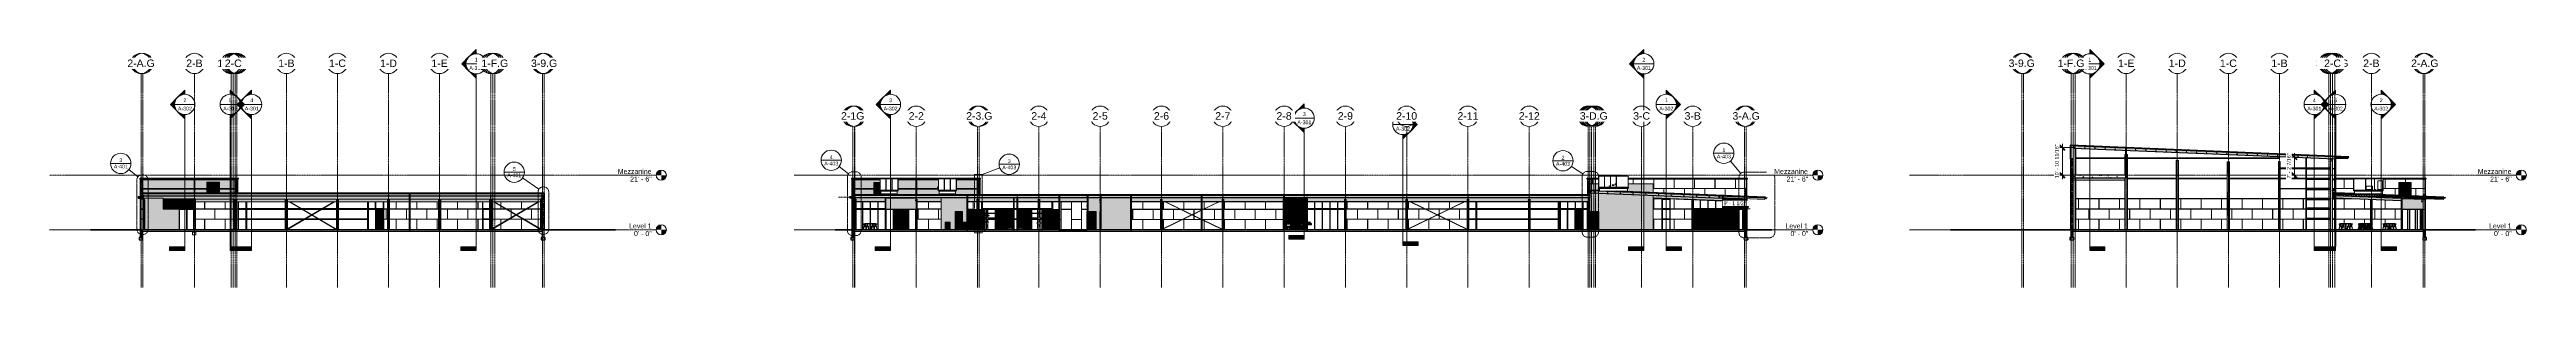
# Model space of a CAD drawing. Header units: inches. Extents: x -23227 to -2744, y -314 to 853.
# Drawn here: x -23227 to -11529, y -273 to 853 of the extents above; entities that cross this region are included whole.
import ezdxf

# ---------------------------------------------------------------- set-up
doc = ezdxf.new("R2010")
doc.units = ezdxf.units.IN
doc.header["$MEASUREMENT"] = 0
for name, pattern in [('Dash', [0.25, 0.125, -0.125]), ('Dash 1_16_', [0.125, 0.0625, -0.0625]), ('Dash Dot 3_16_', [0.3125, 0.1875, -0.0625, 0, -0.0625]), ('Grid Line 1_2_', [0.875, 0.5, -0.125, 0.125, -0.125]), ('Grid Line 1_2__2_', [0.875, 0.5, -0.125, 0.125, -0.125]), ('Hidden 1_8_', [0.1875, 0.125, -0.0625]), ('Hidden 1_8__2_', [0.1875, 0.125, -0.0625])]:
    doc.linetypes.add(name, pattern=pattern)
for name, color, linetype, lineweight in [('A-ANNO-DIMS', 211, 'Continuous', 9), ('A-ANNO-DIMS-192', 211, 'Continuous', 9), ('A-ANNO-SYMB', 150, 'Continuous', 9), ('A-CLNG', 13, 'Continuous', 9), ('A-CLNG-PATT', 13, 'Continuous', 9), ('A-DETL', 90, 'Continuous', 9), ('A-DOOR', 31, 'Continuous', 9), ('A-DOOR-FRAM', 31, 'Continuous', 9), ('A-FLOR', 192, 'Continuous', 9), ('A-FLOR-LEVL', 51, 'Continuous', 9), ('A-FLOR-MCUT', 51, 'Continuous', 9), ('A-FLOR-PATT', 8, 'Continuous', 25), ('A-GENM', 13, 'Continuous', 9), ('A-GLAZ-CURT', 52, 'Continuous', 9), ('A-GLAZ-CWMG', 51, 'Continuous', 9), ('A-ROOF', 132, 'Continuous', 9), ('A-ROOF-MCUT', 132, 'Continuous', 25), ('A-ROOF-OTLN', 132, 'Continuous', 9), ('A-WALL', 113, 'Continuous', 9), ('A-WALL-PATT', 111, 'Continuous', 25), ('C-TOPO', 7, 'Continuous', 9), ('G-ANNO-SYMB', 111, 'Continuous', 9), ('I-FURN', 30, 'Continuous', 9), ('I-WALL', 2, 'Continuous', 9), ('L-SITE-WALL', 31, 'Continuous', 9), ('M-EQPM', 50, 'Continuous', 9), ('P-SANR-FIXT', 6, 'Continuous', 9), ('Q-CASE', 31, 'Continuous', 9), ('Q-SPCQ', 91, 'Continuous', 9), ('S-BEAM', 12, 'Continuous', 9), ('S-COLS', 52, 'Continuous', 9), ('S-FNDN', 32, 'Continuous', 9), ('S-GRID', 1, 'Continuous', 9), ('S-GRID-IDEN', 1, 'Continuous', 9)]:
    doc.layers.add(name, color=color, linetype=linetype, lineweight=lineweight)
doc.styles.add('Arial', font='arial.ttf', dxfattribs={"height": 23.60479})
doc.styles.add('Arial_1', font='arial.ttf', dxfattribs={"height": 35.407186})
doc.styles.add('Arial_2', font='arial.ttf', dxfattribs={"height": 17.703593})
doc.dimstyles.new('Linear_-_3_32__Arial', dxfattribs={"dimscale": 12, "dimtxt": 18, "dimasz": 2, "dimexe": 1.5, "dimexo": 1, "dimgap": 1, "dimtad": 1, "dimdec": 4, "dimrnd": 0.0625, "dimzin": 1, "dimdsep": 46, "dimlunit": 4, "dimtxsty": 'Arial_2', "dimblk1": 'OBLIQUE', "dimblk2": 'OBLIQUE', "dimsah": 1, "dimcen": 0.09, "dimdle": 1.5, "dimazin": 0, "dimtfac": 1, "dimtdec": 4, "dimtix": 1, "dimtmove": 0, "dimatfit": 3, "dimfxl": 1, "dimtvp": 1, "dimtfill": 1, "dimfrac": 2, "dimtolj": 1, "dimtzin": 0, "dimarcsym": 2})
pattern_1 = [(50, (-21811.89, 94.61), (55.0854, -4.8198), [5.76, -63.36]), (355, (-21811.89, 94.61), (-10.6557, 57.7685), [4.608, -50.688]), (100.451, (-21807.3, 94.21), (44.4295, 52.9487), [4.895, -53.848]), (46.184, (-21811.89, 109.97), (81.9644, -12.712), [8.64, -95.04]), (96.636, (-21805.06, 108.91), (71.7815, 74.8124), [7.343, -80.772]), (351.184, (-21811.89, 109.97), (71.782, 74.8124), [6.912, -76.032]), (21, (-21804.21, 106.13), (45.842, -30.9215), [5.76, -63.36]), (326, (-21804.21, 106.13), (18.687, 55.6915), [4.608, -50.688]), (71.451, (-21800.39, 103.553), (64.529, 24.77), [4.895, -53.848]), (37.5, (-21811.89, 94.61), (0.9339, 25.5668), [2.534, -47.539, 2.534, -48.922, -50.88]), (37.5, (-21811.89, 94.61), (0.9339, 25.5668), [-101.53, 2.534, -48.346]), (7.5, (-21811.89, 94.61), (20.20404, 30.2913), [2.534, -26.803, 2.534, -46.387, -19.392]), (7.5, (-21811.89, 94.61), (20.20404, 30.2913), [-78.259, 2.534, -16.858]), (327.5, (-21829.017, 94.61), (40.9978, -1.7324), [2.534, -16.666, 2.534, -57.37, -79.488]), (327.5, (-21829.017, 94.61), (40.9978, -1.7324), [-79.104, 2.534, -76.954]), (317.5, (-21836.697, 94.61), (44.7889, 7.6878), [2.534, -22.426, 2.534, -37.248, -56.448]), (317.5, (-21836.697, 94.61), (44.7889, 7.6878), [-64.742, 2.534, -53.914])]
pattern_2 = [(45, (-21811.89, 94.61), (-19.007, 19.007), []), (45, (-21811.89, 123.41), (-19.007, 19.007), [])]
pattern_3 = [(0, (-21811.89, 94.61), (0, 24), []), (90, (-21811.89, 94.61), (-24, 1e-15), [])]
pattern_4 = [(161.57, (-21810.93, 95.57), (-7.6802237, -0.0009796), [0, -54.643, 6.067, 0]), (18.43, (-21812.85, 95.57), (-7.6802237, 0.0009796), [0, -54.643, 6.067, 0]), (108.43, (-21810.93, 95.57), (3.838295, -19.2013653), [18.211, -42.499]), (71.57, (-21812.85, 95.57), (3.838295, 19.2013653), [18.211, -42.499])]
pattern_5 = [(0, (-32936.803, 67.247), (61.44, 15.36), [2.534, -43.546, 2.534, -43.546, -245.76]), (0, (-32936.803, 67.247), (61.44, 15.36), [-92.16, 2.534, -89.626, 2.534, -43.546, -107.52]), (0, (-32936.803, 67.247), (61.44, 15.36), [-230.4, 2.534, -28.186, 2.534, -74.266]), (120, (-32913.763, 74.927), (-44.02215, 45.528601), [2.534, -43.546, 2.534, -43.546, -245.76]), (120, (-32913.763, 74.927), (-44.02215, 45.528601), [-92.16, 2.534, -89.626, 2.534, -43.546, -107.52]), (120, (-32913.763, 74.927), (-44.02215, 45.528601), [-230.4, 2.534, -28.186, 2.534, -74.266]), (240, (-32906.083, 105.647), (-17.41785, -60.888601), [2.534, -43.546, 2.534, -43.546, -245.76]), (240, (-32906.083, 105.647), (-17.41785, -60.888601), [-92.16, 2.534, -89.626, 2.534, -43.546, -107.52]), (240, (-32906.083, 105.647), (-17.41785, -60.888601), [-230.4, 2.534, -28.186, 2.534, -74.266])]
pattern_6 = [(0, (-32245.363, 12), (-48, 24), [48, 0, 0, 0]), (90, (-32221.363, 0), (-48, 3e-15), [12, -12]), (90, (-32233.363, 12), (-48, 3e-15), [12, -12]), (90, (-32209.363, 12), (-48, 3e-15), [12, -12]), (0, (-32245.363, 24), (-48, 24), [48, 0, 0, 0]), (90, (-32197.363, 0), (-48, 3e-15), [12, -12])]
pattern_7 = [(50, (-32936.803, 67.247), (55.0854, -4.81984), [5.76, -63.36]), (355, (-32936.803, 67.247), (-10.6557, 57.76853), [4.608, -50.688]), (100.451, (-32932.21, 66.846), (44.42947, 52.94866), [4.895, -53.848]), (46.184, (-32936.8, 82.61), (81.96444, -12.71212), [8.64, -95.04]), (96.636, (-32929.97, 81.55), (71.7815, 74.8124), [7.343, -80.772]), (351.184, (-32936.8, 82.61), (71.78195, 74.8124), [6.912, -76.032]), (21, (-32929.123, 78.767), (45.84207, -30.92146), [5.76, -63.36]), (326, (-32929.123, 78.767), (18.68706, 55.69148), [4.608, -50.688]), (71.451, (-32925.3, 76.19), (64.5289, 24.7701), [4.895, -53.848]), (37.5, (-32936.803, 67.247), (0.933895, 25.566816), [2.534, -47.539, 2.534, -48.922, -50.88]), (37.5, (-32936.803, 67.247), (0.933895, 25.566816), [-101.53, 2.534, -48.346]), (7.5, (-32936.803, 67.247), (20.20404, 30.2913), [2.534, -26.803, 2.534, -46.387, -19.392]), (7.5, (-32936.803, 67.247), (20.20404, 30.2913), [-78.259, 2.534, -16.858]), (327.5, (-32953.93, 67.247), (40.997785, -1.732403), [2.534, -16.666, 2.534, -57.37, -79.488]), (327.5, (-32953.93, 67.247), (40.997785, -1.732403), [-79.104, 2.534, -76.954]), (317.5, (-32961.61, 67.247), (44.78888, 7.68784), [2.534, -22.426, 2.534, -37.248, -56.448]), (317.5, (-32961.61, 67.247), (44.78888, 7.68784), [-64.742, 2.534, -53.914])]
pattern_8 = [(45, (-32936.803, 67.247), (-19.00703, 19.00703), []), (45, (-32936.803, 96.047), (-19.00703, 19.00703), [])]
pattern_9 = [(0, (-32936.803, 67.247), (0, 24), []), (90, (-32936.803, 67.247), (-24, 1e-15), [])]
pattern_10 = [(161.57, (-32935.843, 68.207), (-7.6802237, -0.0009796), [0, -54.643, 6.067, 0]), (18.43, (-32937.763, 68.207), (-7.6802237, 0.0009796), [0, -54.643, 6.067, 0]), (108.43, (-32935.843, 68.207), (3.8382953, -19.20136532), [18.211, -42.499]), (71.57, (-32937.763, 68.207), (3.8382953, 19.20136532), [18.211, -42.499])]
pattern_11 = [(50, (22063.86, 65.275), (55.0854, -4.81984), [5.76, -63.36]), (355, (22063.86, 65.275), (-10.65569, 57.76853), [4.608, -50.688]), (100.451, (22068.45, 64.874), (44.42947, 52.94866), [4.895, -53.848]), (46.184, (22063.86, 80.635), (81.96444, -12.71212), [8.64, -95.04]), (96.636, (22070.69, 79.576), (71.7815, 74.81238), [7.343, -80.772]), (351.184, (22063.86, 80.635), (71.78195, 74.81243), [6.912, -76.032]), (21, (22071.54, 76.795), (45.84207, -30.92146), [5.76, -63.36]), (326, (22071.54, 76.795), (18.68706, 55.69148), [4.608, -50.688]), (71.451, (22075.36, 74.22), (64.52891, 24.77011), [4.895, -53.848]), (37.5, (22063.858, 65.275), (0.933895, 25.566816), [2.534, -47.539, 2.534, -48.922, -50.88]), (37.5, (22063.858, 65.275), (0.933895, 25.566816), [-101.53, 2.534, -48.346]), (7.5, (22063.858, 65.275), (20.20404, 30.291303), [2.534, -26.803, 2.534, -46.387, -19.392]), (7.5, (22063.858, 65.275), (20.20404, 30.291303), [-78.259, 2.534, -16.858]), (327.5, (22046.732, 65.275), (40.997785, -1.732403), [2.534, -16.666, 2.534, -57.37, -79.488]), (327.5, (22046.732, 65.275), (40.997785, -1.732403), [-79.104, 2.534, -76.954]), (317.5, (22039.052, 65.275), (44.788883, 7.68784), [2.534, -22.426, 2.534, -37.248, -56.448]), (317.5, (22039.052, 65.275), (44.788883, 7.68784), [-64.742, 2.534, -53.914])]
pattern_12 = [(161.57, (22064.818, 66.235), (-7.6802237, -0.0009796), [0, -54.643, 6.067, 0]), (18.43, (22062.898, 66.235), (-7.6802237, 0.0009796), [0, -54.643, 6.067, 0]), (108.43, (22064.818, 66.235), (3.8382953, -19.20136532), [18.211, -42.499]), (71.57, (22062.898, 66.235), (3.8382953, 19.20136532), [18.211, -42.499])]
pattern_13 = [(45, (22063.858, 65.275), (-19.007, 19.007), []), (45, (22063.858, 94.075), (-19.007, 19.007), [])]
pattern_14 = [(0, (22063.858, 65.275), (0, 24), []), (90, (22063.858, 65.275), (-24, 1e-15), [])]

msp = doc.modelspace()

# ---------------------------------------------------------------- texts
at = {"layer": 'A-ANNO-SYMB', "attachment_point": 2, "line_spacing_factor": 0.938532, "style": 'Arial_2'}
for s, insert, char_height, width in [('4', (-19535.28891, 352.24663), 17.70359, 16.416), ('A-403', (-15319.56764, 355.66502), 17.703593, 78.624), ('1', (-15319.56764, 385.42975), 17.70359, 16.416), ('A-401', (-22890.65408, 308.12953), 17.703593, 78.624), ('3', (-22890.65408, 337.89426), 17.70359, 16.416), ('A-401', (-21032.3904, 266.61116), 17.703593, 78.624), ('5', (-21032.3904, 296.37589), 17.70359, 16.416), ('A-403', (-19535.28891, 322.4819), 17.703593, 78.624), ('A-403', (-18694.46348, 303.97502), 17.703593, 78.624), ('3', (-18694.46348, 333.73975), 17.70359, 16.416), ('A-403', (-16079.30499, 320.30395), 17.703593, 78.624), ('2', (-16079.30499, 350.06868), 17.70359, 16.416)]:
    msp.add_mtext(s, dxfattribs=dict(at, insert=insert, char_height=char_height, width=width))
at = {"layer": 'G-ANNO-SYMB', "attachment_point": 2, "line_spacing_factor": 0.938532, "style": 'Arial_2'}
for s, insert, char_height, width in [('A-301', (-15697.13546, 774.22284), 17.703593, 78.624), ('2', (-15697.13546, 813.49532), 17.70359, 16.416), ('2', (-22588.01555, 621.49532), 17.70359, 16.416), ('5', (-22373.74223, 621.49532), 17.70359, 16.416), ('4', (-22272.21835, 621.49532), 17.70359, 16.416), ('3', (-19255.01062, 621.49532), 17.70359, 16.416), ('1', (-15591.36728, 621.49532), 17.70359, 16.416), ('4', (-12530.9111, 621.49532), 17.70359, 16.416), ('5', (-12429.38722, 621.49532), 17.70359, 16.416), ('2', (-12215.1139, 621.49532), 17.70359, 16.416), ('A-302', (-22588.01555, 582.22284), 17.703593, 78.624), ('A-302', (-22373.74223, 582.22284), 17.703593, 78.624), ('A-301', (-22272.21835, 582.22284), 17.703593, 78.624), ('A-302', (-15591.36728, 582.22284), 17.703593, 78.624), ('A-301', (-12530.9111, 582.22284), 17.703593, 78.624), ('A-302', (-12429.38722, 582.22284), 17.703593, 78.624), ('A-302', (-12215.1139, 582.22284), 17.703593, 78.624)]:
    msp.add_mtext(s, dxfattribs=dict(at, insert=insert, char_height=char_height, width=width))

# ---------------------------------------------------------------- blocks, each defined once
blk = doc.blocks.new('Level - Level Head - Circle-2773-Section 15')
at = {"layer": 'A-FLOR-LEVL'}
h = blk.add_hatch(color=256, dxfattribs=at)
edge = h.paths.add_edge_path(flags=0)
edge.add_line((-20338, 0), (-20362, 0))
edge.add_arc((-20338, 0), 24, 90, 180, ccw=False)
edge.add_line((-20338, 24), (-20338, 0))
h = blk.add_hatch(color=256, dxfattribs=at)
edge = h.paths.add_edge_path(flags=0)
edge.add_line((-20338, -24), (-20338, 0))
edge.add_line((-20338, 0), (-20314, 0))
edge.add_arc((-20338, 0), 24, 270, 360, ccw=False)
at = {"layer": 'A-FLOR-LEVL', "color": 250}
blk.add_circle((-20338, 0), 24, dxfattribs=at)
blk = doc.blocks.new('Locker Rooms and Restrooms_rvt-1-Section 15')
at = {"layer": 'A-FLOR-LEVL', "insert": (-20384, 30), "char_height": 23.6, "width": 127.01, "attachment_point": 3, "line_spacing_factor": 0.938532, "style": 'Arial', "bg_fill": 3, "box_fill_scale": 1.25, "bg_fill_color": 0, "bg_fill_transparency": 0}
blk.add_mtext('Level 1', dxfattribs=at)
at = {"layer": 'A-FLOR-LEVL', "insert": (-20383, -6), "char_height": 23.6, "width": 99.94, "attachment_point": 3, "line_spacing_factor": 0.938532, "style": 'Arial', "bg_fill": 3, "box_fill_scale": 1.25, "bg_fill_color": 0, "bg_fill_transparency": 0}
blk.add_mtext('0\' - 0"', dxfattribs=at)
at = {"layer": 'A-FLOR-LEVL', "linetype": 'Grid Line 1_2__2_'}
blk.add_line((-23227, 0), (-20362, 0), dxfattribs=at)
at = {"color": 130, "lineweight": 5}
blk.add_blockref('Level - Level Head - Circle-2773-Section 15', (0, 0), dxfattribs=at)
blk = doc.blocks.new('Struct_Xcel_Sports Complex_rvt-1-Section 15')
at = {"layer": 'A-FLOR'}
blk.add_hatch(color=254, dxfattribs=at).paths.add_polyline_path([(-22791, -6), (-20900, -6), (-20900, 0), (-22791, 0), (-22791, -2)], flags=0)
at = {"layer": 'A-WALL-PATT', "lineweight": 9}
h = blk.add_hatch(dxfattribs=at)
h.set_pattern_fill('FP_8', color=250, style=0, pattern_type=2)
h.set_pattern_definition(pattern_1)
h.paths.add_polyline_path([(-22791, -36), (-22791, 0), (-22799, 0), (-22799, -36)], flags=0)
h = blk.add_hatch(dxfattribs=at)
h.set_pattern_fill('FP_8', color=250, style=0, pattern_type=2)
h.set_pattern_definition(pattern_1)
h.paths.add_polyline_path([(-20900, -36), (-20892, -36), (-20892, 0), (-20900, 0), (-20900, -2)], flags=0)
at = {"layer": 'S-FNDN'}
h = blk.add_hatch(dxfattribs=at)
h.set_pattern_fill('FP_8', color=256, style=0, pattern_type=2)
h.set_pattern_definition(pattern_1)
h.paths.add_polyline_path([(-22804, -48), (-22786, -48), (-22786, -36), (-22804, -36)], flags=0)
h = blk.add_hatch(dxfattribs=at)
h.set_pattern_fill('FP_8', color=256, style=0, pattern_type=2)
h.set_pattern_definition(pattern_1)
h.paths.add_polyline_path([(-20905, -48), (-20887, -48), (-20887, -36), (-20905, -36)], flags=0)
at = {"layer": 'A-FLOR', "color": 10, "lineweight": 25}
for p, q in [((-20900, 0), (-22791, 0)), ((-20900, -6), (-20900, 0)), ((-22791, -6), (-20900, -6))]:
    blk.add_line(p, q, dxfattribs=at)
at = {"layer": 'A-FLOR-MCUT', "color": 250}
blk.add_line((-22791, 0), (-22791, -6), dxfattribs=at)
at = {"layer": 'A-WALL', "color": 250}
blk.add_line((-22791, -6), (-22791, 0), dxfattribs=at)
at = {"layer": 'L-SITE-WALL', "color": 10, "lineweight": 25}
for p, q in [((-22791, 0), (-22799, 0)), ((-22799, 0), (-22799, -36)), ((-22799, -36), (-22791, -36)), ((-22791, -36), (-22791, -6)), ((-20900, 0), (-20900, -36)), ((-20892, 0), (-20900, 0)), ((-20900, -36), (-20892, -36)), ((-20892, -36), (-20892, 0))]:
    blk.add_line(p, q, dxfattribs=at)
at = {"layer": 'S-BEAM', "color": 90, "lineweight": 15}
for p, q in [((-22536, -12), (-22552, -12)), ((-22552, -12), (-22552, -24)), ((-22552, -24), (-22536, -24)), ((-22536, -24), (-22536, -12))]:
    blk.add_line(p, q, dxfattribs=at)
at = {"layer": 'S-FNDN', "color": 10, "lineweight": 25}
for p, q in [((-22786, -36), (-22804, -36)), ((-22804, -36), (-22804, -48)), ((-22804, -48), (-22786, -48)), ((-22786, -48), (-22786, -36)), ((-20887, -36), (-20905, -36)), ((-20905, -36), (-20905, -48)), ((-20905, -48), (-20887, -48)), ((-20887, -48), (-20887, -36))]:
    blk.add_line(p, q, dxfattribs=at)
blk = doc.blocks.new('W-Wide Flange-Column - B3_C-1280019-Section 15')
at = {"layer": 'S-COLS', "linetype": 'Hidden 1_8_'}
for p, q in [((-22350, 0), (-22350, 121)), ((-22350, 121), (-22350, 0))]:
    blk.add_line(p, q, dxfattribs=at)
blk = doc.blocks.new('W-Wide Flange-Column - B3_D-1279907-Section 15')
at = {"layer": 'S-COLS', "linetype": 'Hidden 1_8_'}
for p, q in [((-21144, 0), (-21144, 121)), ((-21144, 121), (-21144, 0))]:
    blk.add_line(p, q, dxfattribs=at)
blk = doc.blocks.new('W-Wide Flange - 2_-3_ deep-1341957-Section 15')
at = {"layer": 'S-BEAM'}
h = blk.add_hatch(dxfattribs=at)
h.set_pattern_fill('FP_1', color=256, style=0, pattern_type=2)
h.set_pattern_definition(pattern_2)
h.paths.add_polyline_path([(-21871, 135), (-21865, 135), (-21865, 137), (-21866, 137), (-21867, 137), (-21867, 137), (-21867, 137), (-21867, 160), (-21867, 161), (-21867, 161), (-21866, 161), (-21865, 161), (-21865, 162), (-21871, 162), (-21871, 161), (-21869, 161), (-21868, 161), (-21868, 160), (-21868, 160), (-21868, 137), (-21868, 137), (-21868, 137), (-21869, 137), (-21871, 137)], flags=0)
for points in [[(-21871, 121), (-21865, 121), (-21865, 135), (-21871, 135)], [(-21867, 145), (-21867, 146), (-21867, 150)]]:
    blk.add_hatch(color=256, dxfattribs=at).paths.add_polyline_path(points, flags=0)
at = {"layer": 'S-BEAM', "lineweight": 15}
for p, q in [((-21865, 162), (-21871, 162)), ((-21871, 162), (-21871, 161)), ((-21871, 161), (-21869, 161)), ((-21869, 137), (-21871, 137)), ((-21871, 137), (-21871, 135)), ((-21871, 135), (-21865, 135)), ((-21868, 160), (-21868, 137)), ((-21867, 137), (-21867, 160)), ((-21866, 161), (-21865, 161)), ((-21865, 137), (-21866, 137)), ((-21865, 161), (-21865, 162)), ((-21865, 135), (-21865, 137))]:
    blk.add_line(p, q, dxfattribs=at)
at = {"layer": 'S-BEAM'}
for p, q in [((-21871, 121), (-21871, 135)), ((-21865, 121), (-21871, 121)), ((-21865, 121), (-21865, 135))]:
    blk.add_line(p, q, dxfattribs=at)
at = {"layer": 'S-BEAM', "lineweight": 15, "flags": 128}
for points in [[(-21869, 161), (-21869, 161), (-21868, 161), (-21868, 161), (-21868, 161), (-21868, 160), (-21868, 160), (-21868, 160)], [(-21868, 137), (-21868, 137), (-21868, 137), (-21868, 137), (-21868, 137), (-21868, 137), (-21869, 137), (-21869, 137)], [(-21867, 160), (-21867, 160), (-21867, 160), (-21867, 161), (-21867, 161), (-21867, 161), (-21866, 161), (-21866, 161)], [(-21866, 137), (-21866, 137), (-21867, 137), (-21867, 137), (-21867, 137), (-21867, 137), (-21867, 137), (-21867, 137)]]:
    blk.add_lwpolyline(points, dxfattribs=at)
at = {"layer": 'S-BEAM'}
for centre, start_param, end_param in [((-21869, 145), 0, 0.523599), ((-21866, 145), 2.617994, 3.141593)]:
    blk.add_ellipse(centre, major_axis=(0.89, 0), ratio=0.999133, start_param=start_param, end_param=end_param, dxfattribs=at)
blk = doc.blocks.new('W-Wide Flange - 2_-3_ deep-V1-Section 15')
at = {"layer": 'S-BEAM'}
h = blk.add_hatch(dxfattribs=at)
h.set_pattern_fill('FP_1', color=256, style=0, pattern_type=2)
h.set_pattern_definition(pattern_2)
h.paths.add_polyline_path([(-21623, 135), (-21623, 137), (-21625, 137), (-21626, 137), (-21626, 137), (-21626, 137), (-21626, 160), (-21626, 161), (-21625, 161), (-21625, 161), (-21623, 161), (-21623, 162), (-21629, 162), (-21629, 161), (-21627, 161), (-21627, 161), (-21627, 160), (-21627, 160), (-21627, 137), (-21627, 137), (-21627, 137), (-21628, 137), (-21629, 137), (-21629, 135), (-21625, 135)], flags=0)
for points in [[(-21629, 121), (-21623, 121), (-21623, 135), (-21629, 135)], [(-21626, 145), (-21626, 146), (-21626, 150)]]:
    blk.add_hatch(color=256, dxfattribs=at).paths.add_polyline_path(points, flags=0)
at = {"layer": 'S-BEAM', "lineweight": 15}
for p, q in [((-21623, 162), (-21629, 162)), ((-21629, 162), (-21629, 161)), ((-21629, 161), (-21628, 161)), ((-21628, 137), (-21629, 137)), ((-21629, 137), (-21629, 135)), ((-21629, 135), (-21623, 135)), ((-21627, 160), (-21627, 137)), ((-21626, 137), (-21626, 160)), ((-21625, 161), (-21623, 161)), ((-21623, 137), (-21625, 137)), ((-21623, 161), (-21623, 162)), ((-21623, 135), (-21623, 137))]:
    blk.add_line(p, q, dxfattribs=at)
at = {"layer": 'S-BEAM'}
for p, q in [((-21629, 121), (-21629, 135)), ((-21623, 121), (-21629, 121)), ((-21623, 121), (-21623, 135))]:
    blk.add_line(p, q, dxfattribs=at)
at = {"layer": 'S-BEAM', "lineweight": 15, "flags": 128}
for points in [[(-21628, 161), (-21627, 161), (-21627, 161), (-21627, 161), (-21627, 161), (-21627, 160), (-21627, 160), (-21627, 160)], [(-21627, 137), (-21627, 137), (-21627, 137), (-21627, 137), (-21627, 137), (-21627, 137), (-21627, 137), (-21628, 137)], [(-21626, 160), (-21626, 160), (-21626, 160), (-21626, 161), (-21626, 161), (-21625, 161), (-21625, 161), (-21625, 161)], [(-21625, 137), (-21625, 137), (-21625, 137), (-21626, 137), (-21626, 137), (-21626, 137), (-21626, 137), (-21626, 137)]]:
    blk.add_lwpolyline(points, dxfattribs=at)
at = {"layer": 'S-BEAM'}
for centre, major_axis, start_param, end_param in [((-21628, 145), (-0.89, 0), 3.141593, 3.665191), ((-21625, 145), (0.89, 0), 2.617994, 3.141593)]:
    blk.add_ellipse(centre, major_axis=major_axis, ratio=0.999133, start_param=start_param, end_param=end_param, dxfattribs=at)
blk = doc.blocks.new('W-Wide Flange - 2_-3_ deep-V2-Section 15')
at = {"layer": 'S-BEAM'}
h = blk.add_hatch(dxfattribs=at)
h.set_pattern_fill('FP_1', color=256, style=0, pattern_type=2)
h.set_pattern_definition(pattern_2)
h.paths.add_polyline_path([(-21388, 135), (-21382, 135), (-21382, 137), (-21384, 137), (-21384, 137), (-21385, 137), (-21385, 137), (-21385, 160), (-21384, 161), (-21384, 161), (-21384, 161), (-21382, 161), (-21382, 162), (-21388, 162), (-21388, 161), (-21386, 161), (-21386, 161), (-21386, 160), (-21385, 160), (-21385, 137), (-21386, 137), (-21386, 137), (-21386, 137), (-21388, 137)], flags=0)
for points in [[(-21382, 121), (-21382, 135), (-21388, 135), (-21388, 121)], [(-21385, 145), (-21385, 146), (-21385, 150)]]:
    blk.add_hatch(color=256, dxfattribs=at).paths.add_polyline_path(points, flags=0)
at = {"layer": 'S-BEAM', "lineweight": 15}
for p, q in [((-21382, 162), (-21388, 162)), ((-21388, 162), (-21388, 161)), ((-21388, 161), (-21386, 161)), ((-21386, 137), (-21388, 137)), ((-21388, 137), (-21388, 135)), ((-21388, 135), (-21382, 135)), ((-21385, 137), (-21385, 160)), ((-21385, 160), (-21385, 137)), ((-21384, 161), (-21382, 161)), ((-21382, 137), (-21384, 137)), ((-21382, 161), (-21382, 162)), ((-21382, 135), (-21382, 137))]:
    blk.add_line(p, q, dxfattribs=at)
at = {"layer": 'S-BEAM'}
for p, q in [((-21388, 121), (-21388, 135)), ((-21382, 121), (-21388, 121)), ((-21382, 121), (-21382, 135))]:
    blk.add_line(p, q, dxfattribs=at)
at = {"layer": 'S-BEAM', "lineweight": 15, "flags": 128}
for points in [[(-21386, 161), (-21386, 161), (-21386, 161), (-21386, 161), (-21386, 161), (-21386, 160), (-21385, 160), (-21385, 160)], [(-21385, 137), (-21385, 137), (-21386, 137), (-21386, 137), (-21386, 137), (-21386, 137), (-21386, 137), (-21386, 137)], [(-21385, 160), (-21385, 160), (-21385, 160), (-21384, 161), (-21384, 161), (-21384, 161), (-21384, 161), (-21384, 161)], [(-21384, 137), (-21384, 137), (-21384, 137), (-21384, 137), (-21384, 137), (-21385, 137), (-21385, 137), (-21385, 137)]]:
    blk.add_lwpolyline(points, dxfattribs=at)
at = {"layer": 'S-BEAM'}
for centre, major_axis, start_param, end_param in [((-21386, 145), (-0.89, 0), 3.141593, 3.665191), ((-21384, 145), (0.89, 0), 2.617994, 3.141593)]:
    blk.add_ellipse(centre, major_axis=major_axis, ratio=0.999133, start_param=start_param, end_param=end_param, dxfattribs=at)
blk = doc.blocks.new('W-Wide Flange - 2_-3_ deep-V3-Section 15')
at = {"layer": 'S-BEAM'}
h = blk.add_hatch(dxfattribs=at)
h.set_pattern_fill('FP_1', color=256, style=0, pattern_type=2)
h.set_pattern_definition(pattern_2)
h.paths.add_polyline_path([(-21147, 135), (-21141, 135), (-21141, 137), (-21143, 137), (-21143, 137), (-21143, 137), (-21143, 137), (-21143, 160), (-21143, 161), (-21143, 161), (-21143, 161), (-21141, 161), (-21141, 162), (-21147, 162), (-21147, 161), (-21145, 161), (-21145, 161), (-21144, 160), (-21144, 160), (-21144, 137), (-21144, 137), (-21145, 137), (-21145, 137), (-21147, 137)], flags=0)
for points in [[(-21147, 121), (-21141, 121), (-21141, 135), (-21147, 135)], [(-21143, 145), (-21143, 146), (-21143, 150)]]:
    blk.add_hatch(color=256, dxfattribs=at).paths.add_polyline_path(points, flags=0)
at = {"layer": 'S-BEAM', "lineweight": 15}
for p, q in [((-21141, 162), (-21147, 162)), ((-21147, 162), (-21147, 161)), ((-21147, 161), (-21145, 161)), ((-21145, 137), (-21147, 137)), ((-21147, 137), (-21147, 135)), ((-21147, 135), (-21141, 135)), ((-21144, 160), (-21144, 137)), ((-21143, 161), (-21141, 161)), ((-21143, 137), (-21143, 160)), ((-21141, 137), (-21143, 137)), ((-21141, 161), (-21141, 162)), ((-21141, 135), (-21141, 137))]:
    blk.add_line(p, q, dxfattribs=at)
at = {"layer": 'S-BEAM'}
for p, q in [((-21147, 121), (-21147, 135)), ((-21141, 121), (-21147, 121)), ((-21141, 121), (-21141, 135))]:
    blk.add_line(p, q, dxfattribs=at)
at = {"layer": 'S-BEAM', "lineweight": 15, "flags": 128}
for points in [[(-21145, 161), (-21145, 161), (-21145, 161), (-21145, 161), (-21144, 161), (-21144, 160), (-21144, 160), (-21144, 160)], [(-21144, 137), (-21144, 137), (-21144, 137), (-21144, 137), (-21145, 137), (-21145, 137), (-21145, 137), (-21145, 137)], [(-21143, 160), (-21143, 160), (-21143, 160), (-21143, 161), (-21143, 161), (-21143, 161), (-21143, 161), (-21143, 161)], [(-21143, 137), (-21143, 137), (-21143, 137), (-21143, 137), (-21143, 137), (-21143, 137), (-21143, 137), (-21143, 137)]]:
    blk.add_lwpolyline(points, dxfattribs=at)
at = {"layer": 'S-BEAM'}
for centre, major_axis, start_param, end_param in [((-21145, 145), (-0.89, 0), 3.141593, 3.665191), ((-21143, 145), (0.89, 0), 2.617994, 3.141593)]:
    blk.add_ellipse(centre, major_axis=major_axis, ratio=0.999133, start_param=start_param, end_param=end_param, dxfattribs=at)
blk = doc.blocks.new('W-Wide Flange - 2_-3_ deep-V4-Section 15')
at = {"layer": 'S-BEAM'}
h = blk.add_hatch(dxfattribs=at)
h.set_pattern_fill('FP_1', color=256, style=0, pattern_type=2)
h.set_pattern_definition(pattern_2)
h.paths.add_polyline_path([(-22112, 135), (-22106, 135), (-22106, 137), (-22108, 137), (-22108, 137), (-22108, 137), (-22108, 137), (-22108, 160), (-22108, 161), (-22108, 161), (-22108, 161), (-22106, 161), (-22106, 162), (-22112, 162), (-22112, 161), (-22110, 161), (-22110, 161), (-22109, 160), (-22109, 160), (-22109, 137), (-22109, 137), (-22110, 137), (-22110, 137), (-22112, 137)], flags=0)
for points in [[(-22106, 121), (-22106, 135), (-22112, 135), (-22112, 121)], [(-22108, 145), (-22108, 146), (-22108, 150)]]:
    blk.add_hatch(color=256, dxfattribs=at).paths.add_polyline_path(points, flags=0)
at = {"layer": 'S-BEAM', "lineweight": 15}
for p, q in [((-22106, 162), (-22112, 162)), ((-22112, 162), (-22112, 161)), ((-22112, 161), (-22110, 161)), ((-22110, 137), (-22112, 137)), ((-22112, 137), (-22112, 135)), ((-22112, 135), (-22106, 135)), ((-22109, 160), (-22109, 137)), ((-22108, 161), (-22106, 161)), ((-22108, 137), (-22108, 160)), ((-22106, 137), (-22108, 137)), ((-22106, 161), (-22106, 162)), ((-22106, 135), (-22106, 137))]:
    blk.add_line(p, q, dxfattribs=at)
at = {"layer": 'S-BEAM'}
for p, q in [((-22112, 121), (-22112, 135)), ((-22106, 121), (-22112, 121)), ((-22106, 121), (-22106, 135))]:
    blk.add_line(p, q, dxfattribs=at)
at = {"layer": 'S-BEAM', "lineweight": 15, "flags": 128}
for points in [[(-22110, 161), (-22110, 161), (-22110, 161), (-22110, 161), (-22109, 161), (-22109, 160), (-22109, 160), (-22109, 160)], [(-22109, 137), (-22109, 137), (-22109, 137), (-22109, 137), (-22110, 137), (-22110, 137), (-22110, 137), (-22110, 137)], [(-22108, 160), (-22108, 160), (-22108, 160), (-22108, 161), (-22108, 161), (-22108, 161), (-22108, 161), (-22108, 161)], [(-22108, 137), (-22108, 137), (-22108, 137), (-22108, 137), (-22108, 137), (-22108, 137), (-22108, 137), (-22108, 137)]]:
    blk.add_lwpolyline(points, dxfattribs=at)
at = {"layer": 'S-BEAM'}
for centre, major_axis, start_param, end_param in [((-22110, 145), (-0.89, 0), 3.141593, 3.545638), ((-22108, 145), (0.89, 0), 2.617994, 3.141593)]:
    blk.add_ellipse(centre, major_axis=major_axis, ratio=0.999133, start_param=start_param, end_param=end_param, dxfattribs=at)
blk = doc.blocks.new('W-Wide Flange - 2_-3_ deep-1341460-Section 15')
at = {"layer": 'S-BEAM'}
h = blk.add_hatch(dxfattribs=at)
h.set_pattern_fill('FP_1', color=256, style=0, pattern_type=2)
h.set_pattern_definition(pattern_2)
h.paths.add_polyline_path([(-22353, 135), (-22347, 135), (-22347, 137), (-22349, 137), (-22349, 137), (-22350, 137), (-22350, 137), (-22350, 160), (-22349, 161), (-22349, 161), (-22349, 161), (-22347, 161), (-22347, 162), (-22353, 162), (-22353, 161), (-22351, 161), (-22351, 161), (-22351, 160), (-22350, 160), (-22350, 137), (-22351, 137), (-22351, 137), (-22351, 137), (-22353, 137)], flags=0)
for points in [[(-22347, 121), (-22347, 135), (-22353, 135), (-22353, 121)], [(-22350, 145), (-22350, 146), (-22350, 150)]]:
    blk.add_hatch(color=256, dxfattribs=at).paths.add_polyline_path(points, flags=0)
at = {"layer": 'S-BEAM', "lineweight": 15}
for p, q in [((-22347, 162), (-22353, 162)), ((-22353, 162), (-22353, 161)), ((-22353, 161), (-22351, 161)), ((-22351, 137), (-22353, 137)), ((-22353, 137), (-22353, 135)), ((-22353, 135), (-22347, 135)), ((-22350, 137), (-22350, 160)), ((-22350, 160), (-22350, 137)), ((-22349, 161), (-22347, 161)), ((-22347, 137), (-22349, 137)), ((-22347, 161), (-22347, 162)), ((-22347, 135), (-22347, 137))]:
    blk.add_line(p, q, dxfattribs=at)
at = {"layer": 'S-BEAM'}
for p, q in [((-22353, 121), (-22353, 135)), ((-22347, 121), (-22353, 121)), ((-22347, 121), (-22347, 135))]:
    blk.add_line(p, q, dxfattribs=at)
at = {"layer": 'S-BEAM', "lineweight": 15, "flags": 128}
for points in [[(-22351, 161), (-22351, 161), (-22351, 161), (-22351, 161), (-22351, 161), (-22351, 160), (-22350, 160), (-22350, 160)], [(-22350, 137), (-22350, 137), (-22351, 137), (-22351, 137), (-22351, 137), (-22351, 137), (-22351, 137), (-22351, 137)], [(-22350, 160), (-22350, 160), (-22350, 160), (-22349, 161), (-22349, 161), (-22349, 161), (-22349, 161), (-22349, 161)], [(-22349, 137), (-22349, 137), (-22349, 137), (-22349, 137), (-22349, 137), (-22350, 137), (-22350, 137), (-22350, 137)]]:
    blk.add_lwpolyline(points, dxfattribs=at)
at = {"layer": 'S-BEAM'}
for centre, major_axis, start_param, end_param in [((-22351, 145), (-0.89, 0), 3.141593, 3.665191), ((-22349, 145), (0.89, 0), 2.617994, 3.141593)]:
    blk.add_ellipse(centre, major_axis=major_axis, ratio=0.999133, start_param=start_param, end_param=end_param, dxfattribs=at)
blk = doc.blocks.new('Girt_C - 8_D-1278968-Section 15')
at = {"layer": 'S-BEAM'}
h = blk.add_hatch(color=256, dxfattribs=at)
h.paths.add_polyline_path([(-22008, 51), (-21956, 51), (-21956, 52), (-22020, 51), (-22021, 51), (-22019, 51)], flags=0)
h.paths.add_polyline_path([(-21954, 51), (-21873, 51), (-21873, 52), (-21954, 51), (-21954, 51)], flags=0)
h.paths.add_polyline_path([(-21725, 51), (-21725, 52), (-21863, 51), (-21863, 51), (-21795, 51)], flags=0)
h.paths.add_polyline_path([(-22104, 51), (-22023, 51), (-22022, 52), (-22104, 51), (-22104, 51)], flags=0)
h.paths.add_polyline_path([(-22182, 51), (-22114, 51), (-22114, 52), (-22337, 52), (-22337, 51), (-22259, 51)], flags=0)
h = blk.add_hatch(color=256, dxfattribs=at)
h.paths.add_polyline_path([(-21795, 48), (-21725, 48), (-21725, 51), (-21863, 51), (-21863, 48)], flags=0)
h.paths.add_polyline_path([(-22104, 48), (-22028, 48), (-22023, 51), (-22104, 51)], flags=0)
h.paths.add_polyline_path([(-21948, 48), (-21873, 48), (-21873, 51), (-21954, 51), (-21948, 48)], flags=0)
h.paths.add_polyline_path([(-22019, 48), (-21950, 48), (-21956, 51), (-22021, 51), (-22026, 48), (-22019, 48)], flags=0)
h.paths.add_polyline_path([(-22337, 48), (-22114, 48), (-22114, 51), (-22337, 51)], flags=0)
h = blk.add_hatch(color=256, dxfattribs=at)
h.paths.add_polyline_path([(-21725, 48), (-21725, 48), (-21863, 48), (-21863, 48), (-21795, 48)], flags=0)
h.paths.add_polyline_path([(-22027, 48), (-21949, 48), (-21950, 48), (-22026, 48), (-22027, 48)], flags=0)
h.paths.add_polyline_path([(-22104, 48), (-22029, 48), (-22028, 48), (-22104, 48)], flags=0)
h.paths.add_polyline_path([(-21947, 48), (-21873, 48), (-21873, 48), (-21948, 48), (-21947, 48)], flags=0)
h.paths.add_polyline_path([(-22259, 48), (-22114, 48), (-22114, 48), (-22337, 48), (-22337, 48)], flags=0)
blk.add_hatch(color=256, dxfattribs=at).paths.add_polyline_path([(-21725, 48), (-21725, 48), (-21795, 48)], flags=0)
for p, q in [((-22114, 52), (-22337, 52)), ((-22337, 48), (-22114, 48)), ((-22114, 48), (-22337, 48)), ((-22022, 52), (-22104, 52)), ((-22104, 48), (-22028, 48)), ((-22029, 48), (-22104, 48)), ((-21949, 48), (-22027, 48)), ((-22026, 48), (-21950, 48)), ((-21956, 52), (-22020, 52)), ((-21873, 52), (-21954, 52)), ((-21948, 48), (-21873, 48)), ((-21873, 48), (-21947, 48)), ((-21725, 52), (-21863, 52)), ((-21863, 48), (-21725, 48)), ((-21725, 48), (-21863, 48)), ((-21725, 51), (-21725, 48))]:
    blk.add_line(p, q, dxfattribs=at)
blk = doc.blocks.new('Girt_C - 8_D-1253502-Section 15')
at = {"layer": 'S-BEAM'}
h = blk.add_hatch(color=256, dxfattribs=at)
h.paths.add_polyline_path([(-21988, 97), (-21946, 97), (-21940, 100), (-22036, 100), (-22031, 97), (-22027, 97)], flags=0)
h.paths.add_polyline_path([(-21149, 97), (-21149, 100), (-21182, 100), (-21182, 97), (-21175, 97)], flags=0)
h.paths.add_polyline_path([(-22569, 97), (-22548, 97), (-22548, 98), (-22613, 98), (-22613, 97)], flags=0)
h.paths.add_polyline_path([(-22337, 97), (-22114, 97), (-22114, 100), (-22337, 100)], flags=0)
h.paths.add_polyline_path([(-21649, 97), (-21649, 100), (-21863, 100), (-21863, 97), (-21717, 97)], flags=0)
h.paths.add_polyline_path([(-22033, 97), (-22038, 100), (-22104, 100), (-22104, 97)], flags=0)
h.paths.add_polyline_path([(-21873, 97), (-21873, 100), (-21938, 100), (-21944, 97)], flags=0)
h = blk.add_hatch(color=256, dxfattribs=at)
h.paths.add_polyline_path([(-21149, 96), (-21149, 97), (-21182, 96), (-21182, 96), (-21175, 96)], flags=0)
h.paths.add_polyline_path([(-22027, 96), (-21946, 96), (-21946, 97), (-22030, 96), (-22030, 96)], flags=0)
h.paths.add_polyline_path([(-22259, 96), (-22114, 96), (-22114, 97), (-22337, 97), (-22337, 96)], flags=0)
h.paths.add_polyline_path([(-22613, 96), (-22548, 96), (-22548, 97), (-22613, 97), (-22613, 96)], flags=0)
h.paths.add_polyline_path([(-21795, 96), (-21725, 96), (-21725, 97), (-21863, 96), (-21863, 96)], flags=0)
h.paths.add_polyline_path([(-22104, 96), (-22032, 96), (-22033, 97), (-22104, 96), (-22104, 96)], flags=0)
h.paths.add_polyline_path([(-21649, 96), (-21649, 97), (-21723, 96), (-21723, 96), (-21717, 96)], flags=0)
h.paths.add_polyline_path([(-21944, 96), (-21873, 96), (-21873, 97), (-21944, 96), (-21944, 96)], flags=0)
h = blk.add_hatch(color=256, dxfattribs=at)
h.paths.add_polyline_path([(-21940, 100), (-21940, 100), (-22037, 100), (-22036, 100), (-21949, 100)], flags=0)
h.paths.add_polyline_path([(-21149, 100), (-21149, 100), (-21182, 100), (-21182, 100), (-21175, 100)], flags=0)
h.paths.add_polyline_path([(-22259, 100), (-22114, 100), (-22114, 100), (-22337, 100), (-22337, 100)], flags=0)
h.paths.add_polyline_path([(-22038, 100), (-22039, 100), (-22104, 100), (-22104, 100)], flags=0)
h.paths.add_polyline_path([(-21649, 100), (-21649, 100), (-21723, 100), (-21723, 100), (-21717, 100)], flags=0)
h.paths.add_polyline_path([(-21725, 100), (-21725, 100), (-21863, 100), (-21863, 100), (-21795, 100)], flags=0)
h.paths.add_polyline_path([(-21873, 100), (-21873, 100), (-21938, 100), (-21938, 100)], flags=0)
for p, q in [((-22613, 96), (-22548, 96)), ((-22114, 100), (-22337, 100)), ((-22114, 100), (-22337, 100)), ((-22337, 96), (-22114, 96)), ((-22038, 100), (-22104, 100)), ((-22039, 100), (-22104, 100)), ((-22104, 96), (-22032, 96)), ((-21940, 100), (-22037, 100)), ((-21940, 100), (-22036, 100)), ((-22030, 96), (-21946, 96)), ((-21944, 96), (-21873, 96)), ((-21873, 100), (-21938, 100)), ((-21873, 100), (-21938, 100)), ((-21649, 100), (-21863, 100)), ((-21725, 100), (-21863, 100)), ((-21863, 96), (-21649, 96)), ((-21649, 100), (-21723, 100)), ((-21149, 100), (-21182, 100)), ((-21149, 100), (-21182, 100)), ((-21182, 96), (-21149, 96))]:
    blk.add_line(p, q, dxfattribs=at)
blk = doc.blocks.new('Girt_C - 8_D-1253505-Section 15')
at = {"layer": 'S-BEAM'}
h = blk.add_hatch(color=256, dxfattribs=at)
h.paths.add_polyline_path([(-22795, 48), (-22795, 48), (-22795, 48), (-22795, 51), (-22795, 51), (-22795, 48)], flags=0)
h.paths.add_polyline_path([(-22788, 48), (-22787, 48), (-22787, 51), (-22787, 51), (-22787, 48), (-22788, 48)], flags=0)
h.paths.add_polyline_path([(-22795, 51), (-22787, 51), (-22787, 52), (-22795, 52)], flags=0)
at = {"layer": 'S-BEAM', "lineweight": 15}
for p, q in [((-22787, 52), (-22795, 52)), ((-22795, 51), (-22795, 48)), ((-22795, 48), (-22795, 51)), ((-22795, 51), (-22787, 51)), ((-22795, 48), (-22795, 48)), ((-22795, 48), (-22795, 48)), ((-22795, 48), (-22795, 48)), ((-22787, 48), (-22788, 48)), ((-22788, 48), (-22788, 48)), ((-22788, 48), (-22787, 48)), ((-22787, 48), (-22787, 51)), ((-22787, 51), (-22787, 48))]:
    blk.add_line(p, q, dxfattribs=at)
for centre, radius, start, end in [((-22795, 51), 0.188, 90, 180), ((-22795, 51), 0.0782, 90, 176.9576), ((-22787, 51), 0.188, 0, 90), ((-22787, 51), 0.0782, 2.1227, 90)]:
    blk.add_arc(centre, radius, start, end, dxfattribs=at)
blk = doc.blocks.new('Girt_C - 8_D-1253506-Section 15')
at = {"layer": 'S-BEAM'}
h = blk.add_hatch(dxfattribs=at)
h.set_pattern_fill('FP_1', color=256, style=0, pattern_type=2)
h.set_pattern_definition(pattern_2)
h.paths.add_polyline_path([(-22795, 96), (-22787, 96), (-22787, 96), (-22795, 96)], flags=0)
h.paths.add_polyline_path([(-22787, 97), (-22787, 97), (-22787, 100), (-22788, 100), (-22788, 100), (-22787, 100)], flags=0)
h.paths.add_polyline_path([(-22795, 97), (-22795, 100), (-22795, 100), (-22795, 100), (-22795, 100), (-22795, 97)], flags=0)
at = {"layer": 'S-BEAM', "lineweight": 15}
for p, q in [((-22795, 100), (-22795, 97)), ((-22795, 97), (-22795, 100)), ((-22795, 100), (-22795, 100)), ((-22795, 100), (-22795, 100)), ((-22795, 100), (-22795, 100)), ((-22795, 96), (-22787, 96)), ((-22787, 96), (-22795, 96)), ((-22787, 100), (-22788, 100)), ((-22788, 100), (-22788, 100)), ((-22788, 100), (-22787, 100)), ((-22787, 97), (-22787, 100)), ((-22787, 100), (-22787, 97))]:
    blk.add_line(p, q, dxfattribs=at)
for centre, radius, start, end in [((-22795, 97), 0.188, 180, 270), ((-22795, 97), 0.0782, 182.1227, 270), ((-22787, 97), 0.188, 270, 0), ((-22787, 97), 0.0782, 270, 356.9576)]:
    blk.add_arc(centre, radius, start, end, dxfattribs=at)
blk = doc.blocks.new('W-Wide Flange-Column - B4_F-1278967-Section 15')
at = {"layer": 'S-COLS'}
blk.add_hatch(color=256, dxfattribs=at).paths.add_polyline_path([(-22538, 0), (-22538, 146), (-22541, 146), (-22541, 137), (-22540, 137), (-22540, 121), (-22541, 121), (-22541, 98), (-22548, 98), (-22548, 0)], flags=0)
for p, q in [((-22538, 146), (-22538, 0)), ((-22548, 0), (-22548, 98))]:
    blk.add_line(p, q, dxfattribs=at)
at = {"layer": 'S-COLS', "linetype": 'Hidden 1_8_'}
for p, q in [((-22543, 98), (-22543, 0)), ((-22543, 0), (-22543, 98))]:
    blk.add_line(p, q, dxfattribs=at)
blk = doc.blocks.new('W-Wide Flange - 2_-3_ deep-1341557-Section 15')
at = {"layer": 'S-BEAM'}
h = blk.add_hatch(dxfattribs=at)
h.set_pattern_fill('FP_1', color=256, style=0, pattern_type=2)
h.set_pattern_definition(pattern_2)
h.paths.add_polyline_path([(-22546, 135), (-22540, 135), (-22540, 137), (-22542, 137), (-22542, 137), (-22543, 137), (-22543, 137), (-22543, 160), (-22542, 161), (-22542, 161), (-22542, 161), (-22540, 161), (-22540, 162), (-22546, 162), (-22546, 161), (-22544, 161), (-22544, 161), (-22544, 160), (-22543, 160), (-22543, 137), (-22544, 137), (-22544, 137), (-22544, 137), (-22546, 137)], flags=0)
for points in [[(-22541, 121), (-22540, 121), (-22540, 135), (-22546, 135), (-22546, 124), (-22541, 124)], [(-22543, 149), (-22543, 150), (-22543, 150)]]:
    blk.add_hatch(color=256, dxfattribs=at).paths.add_polyline_path(points, flags=0)
at = {"layer": 'S-BEAM', "lineweight": 15}
for p, q in [((-22540, 162), (-22546, 162)), ((-22546, 162), (-22546, 161)), ((-22546, 161), (-22544, 161)), ((-22544, 137), (-22546, 137)), ((-22546, 137), (-22546, 135)), ((-22546, 135), (-22540, 135)), ((-22543, 137), (-22543, 160)), ((-22543, 160), (-22543, 137)), ((-22542, 161), (-22540, 161)), ((-22540, 137), (-22542, 137)), ((-22540, 161), (-22540, 162)), ((-22540, 135), (-22540, 137))]:
    blk.add_line(p, q, dxfattribs=at)
at = {"layer": 'S-BEAM'}
for p, q in [((-22546, 124), (-22546, 135)), ((-22540, 121), (-22541, 121)), ((-22540, 121), (-22540, 135))]:
    blk.add_line(p, q, dxfattribs=at)
at = {"layer": 'S-BEAM', "lineweight": 15, "flags": 128}
for points in [[(-22544, 161), (-22544, 161), (-22544, 161), (-22544, 161), (-22544, 161), (-22544, 160), (-22543, 160), (-22543, 160)], [(-22543, 137), (-22543, 137), (-22544, 137), (-22544, 137), (-22544, 137), (-22544, 137), (-22544, 137), (-22544, 137)], [(-22543, 160), (-22543, 160), (-22543, 160), (-22542, 161), (-22542, 161), (-22542, 161), (-22542, 161), (-22542, 161)], [(-22542, 137), (-22542, 137), (-22542, 137), (-22542, 137), (-22542, 137), (-22543, 137), (-22543, 137), (-22543, 137)]]:
    blk.add_lwpolyline(points, dxfattribs=at)
blk = doc.blocks.new('W-Wide Flange - 1_-5_-1341919-Section 15')
at = {"layer": 'S-BEAM'}
h = blk.add_hatch(dxfattribs=at)
h.set_pattern_fill('FP_1', color=256, style=0, pattern_type=2)
h.set_pattern_definition(pattern_2)
h.paths.add_polyline_path([(-22780, 147), (-22780, 149), (-22782, 149), (-22783, 149), (-22783, 149), (-22783, 149), (-22783, 160), (-22783, 161), (-22782, 161), (-22782, 161), (-22780, 161), (-22780, 162), (-22786, 162), (-22786, 161), (-22784, 161), (-22784, 161), (-22784, 160), (-22784, 160), (-22784, 149), (-22784, 149), (-22784, 149), (-22785, 149), (-22786, 149), (-22786, 147), (-22782, 147)], flags=0)
for points in [[(-22780, 142), (-22780, 147), (-22786, 147), (-22786, 142), (-22782, 142)], [(-22784, 149), (-22784, 149), (-22784, 149)], [(-22783, 149), (-22783, 149), (-22783, 149)]]:
    blk.add_hatch(color=256, dxfattribs=at).paths.add_polyline_path(points, flags=0)
at = {"layer": 'S-BEAM', "lineweight": 15}
for p, q in [((-22780, 162), (-22786, 162)), ((-22786, 162), (-22786, 161)), ((-22786, 161), (-22785, 161)), ((-22785, 149), (-22786, 149)), ((-22786, 149), (-22786, 147)), ((-22786, 147), (-22780, 147)), ((-22784, 160), (-22784, 149)), ((-22783, 149), (-22783, 160)), ((-22782, 161), (-22780, 161)), ((-22780, 149), (-22782, 149)), ((-22780, 161), (-22780, 162)), ((-22780, 147), (-22780, 149))]:
    blk.add_line(p, q, dxfattribs=at)
at = {"layer": 'S-BEAM'}
for p, q in [((-22786, 142), (-22786, 147)), ((-22780, 142), (-22780, 147))]:
    blk.add_line(p, q, dxfattribs=at)
at = {"layer": 'S-BEAM', "lineweight": 15, "flags": 128}
for points in [[(-22785, 161), (-22784, 161), (-22784, 161), (-22784, 161), (-22784, 161), (-22784, 160), (-22784, 160), (-22784, 160)], [(-22784, 149), (-22784, 149), (-22784, 149), (-22784, 149), (-22784, 149), (-22784, 149), (-22784, 149), (-22785, 149)], [(-22783, 160), (-22783, 160), (-22783, 160), (-22783, 161), (-22783, 161), (-22782, 161), (-22782, 161), (-22782, 161)], [(-22782, 149), (-22782, 149), (-22782, 149), (-22783, 149), (-22783, 149), (-22783, 149), (-22783, 149), (-22783, 149)]]:
    blk.add_lwpolyline(points, dxfattribs=at)
blk = doc.blocks.new('Rectangular Mullion - Profile_Polycarbonate_Lower-1212627-Section 15')
at = {"layer": 'A-GLAZ-CWMG'}
h = blk.add_hatch(color=256, dxfattribs=at)
h.paths.add_polyline_path([(-21795, 0), (-21727, 0), (-21727, 2), (-21863, 2), (-21863, 0), (-21833, 0)], flags=0)
h.paths.add_polyline_path([(-22295, 0), (-22114, 0), (-22114, 2), (-22295, 2)], flags=0)
h.paths.add_polyline_path([(-22104, 0), (-21873, 0), (-21873, 2), (-22104, 2), (-22104, 0)], flags=0)
for p, q in [((-22295, 0), (-22295, 2)), ((-22295, 2), (-22114, 2)), ((-22104, 2), (-21873, 2)), ((-21863, 2), (-21727, 2)), ((-21727, 2), (-21727, 0))]:
    blk.add_line(p, q, dxfattribs=at)
blk = doc.blocks.new('Rectangular Mullion - Profile_Polycarbonate_Upper and left-1180549-Section 15')
at = {"layer": 'A-GLAZ-CWMG'}
h = blk.add_hatch(color=256, dxfattribs=at)
h.paths.add_polyline_path([(-22295, 0), (-22295, 48), (-22298, 48), (-22298, 0)], flags=0)
h.paths.add_polyline_path([(-22298, 52), (-22295, 52), (-22295, 96), (-22298, 96), (-22298, 77)], flags=0)
h.paths.add_polyline_path([(-22298, 100), (-22295, 100), (-22295, 133), (-22298, 133), (-22298, 116)], flags=0)
for p, q in [((-22295, 133), (-22295, 100)), ((-22298, 0), (-22298, 2)), ((-22295, 96), (-22295, 52)), ((-22295, 48), (-22295, 0))]:
    blk.add_line(p, q, dxfattribs=at)
blk = doc.blocks.new('Rectangular Mullion - Exterior 2_ x 4_5_-1142339-Section 15')
at = {"layer": 'A-GLAZ-CWMG'}
h = blk.add_hatch(color=256, dxfattribs=at)
h.paths.add_polyline_path([(-22300, 2), (-22298, 2), (-22298, 48), (-22300, 48)], flags=0)
h.paths.add_polyline_path([(-22300, 52), (-22298, 52), (-22298, 96), (-22300, 96), (-22300, 77)], flags=0)
for p, q in [((-22300, 96), (-22300, 52)), ((-22300, 48), (-22300, 2)), ((-22298, 2), (-22300, 2)), ((-22298, 52), (-22298, 96)), ((-22298, 2), (-22298, 48))]:
    blk.add_line(p, q, dxfattribs=at)
blk = doc.blocks.new('Rectangular Mullion - Exterior 2_ x 4_5_-1142340-Section 15')
at = {"layer": 'A-GLAZ-CWMG'}
blk.add_hatch(color=256, dxfattribs=at).paths.add_polyline_path([(-22300, 100), (-22298, 100), (-22298, 133), (-22300, 133), (-22300, 116)], flags=0)
for p, q in [((-22300, 133), (-22300, 100)), ((-22298, 100), (-22298, 133))]:
    blk.add_line(p, q, dxfattribs=at)
blk = doc.blocks.new('Rectangular Mullion - Exterior 2_ x 4_5_-1146634-Section 15')
at = {"layer": 'A-GLAZ-CWMG'}
blk.add_hatch(color=256, dxfattribs=at).paths.add_polyline_path([(-22337, 100), (-22335, 100), (-22335, 133), (-22337, 133), (-22337, 116)], flags=0)
blk.add_line((-22335, 100), (-22335, 133), dxfattribs=at)
blk = doc.blocks.new('Rectangular Mullion - Exterior 2_ x 4_5_-1146635-Section 15')
at = {"layer": 'A-GLAZ-CWMG'}
h = blk.add_hatch(color=256, dxfattribs=at)
h.paths.add_polyline_path([(-22337, 0), (-22335, 0), (-22335, 48), (-22337, 48)], flags=0)
h.paths.add_polyline_path([(-22337, 52), (-22335, 52), (-22335, 96), (-22337, 96), (-22337, 77)], flags=0)
for p, q in [((-22335, 52), (-22335, 96)), ((-22335, 0), (-22335, 48))]:
    blk.add_line(p, q, dxfattribs=at)
blk = doc.blocks.new('Rectangular Mullion - Exterior 2_ x 4_5_-V5-Section 15')
at = {"layer": 'A-GLAZ-CWMG'}
h = blk.add_hatch(color=256, dxfattribs=at)
h.paths.add_polyline_path([(-21182, 0), (-21180, 0), (-21180, 48), (-21182, 48)], flags=0)
h.paths.add_polyline_path([(-21182, 52), (-21180, 52), (-21180, 96), (-21182, 96), (-21182, 77)], flags=0)
for p, q in [((-21180, 52), (-21180, 96)), ((-21180, 0), (-21180, 48))]:
    blk.add_line(p, q, dxfattribs=at)
blk = doc.blocks.new('Girt_C - 8_D-1253559-Section 15')
at = {"layer": 'S-BEAM'}
for points in [[(-22349, 238), (-22349, 241), (-22348, 241), (-22348, 241), (-22349, 241), (-22349, 238)], [(-22341, 237), (-22340, 238), (-22341, 238), (-22342, 237)], [(-22341, 241), (-22340, 241), (-22340, 241), (-22341, 241), (-22341, 241)], [(-22340, 238), (-22340, 241), (-22341, 241), (-22341, 238)]]:
    blk.add_hatch(color=256, dxfattribs=at).paths.add_polyline_path(points, flags=0)
h = blk.add_hatch(dxfattribs=at)
h.set_pattern_fill('FP_1', color=256, style=0, pattern_type=2)
h.set_pattern_definition(pattern_2)
h.paths.add_polyline_path([(-22342, 237), (-22341, 238), (-22341, 241), (-22341, 241), (-22341, 238), (-22342, 237)], flags=0)
h.paths.add_polyline_path([(-22349, 237), (-22349, 237), (-22349, 238), (-22349, 241), (-22349, 241), (-22349, 238), (-22349, 238)], flags=0)
h.paths.add_polyline_path([(-22341, 241), (-22341, 241), (-22349, 241), (-22349, 241), (-22347, 241)], flags=0)
h = blk.add_hatch(color=256, dxfattribs=at)
h.paths.add_polyline_path([(-22348, 237), (-22348, 237), (-22348, 238), (-22348, 238)], flags=0)
h.paths.add_polyline_path([(-22349, 237), (-22348, 237), (-22349, 238), (-22349, 238), (-22349, 238)], flags=0)
h = blk.add_hatch(color=256, dxfattribs=at)
h.paths.add_polyline_path([(-22348, 237), (-22348, 237), (-22348, 237)], flags=0)
h.paths.add_polyline_path([(-22348, 237), (-22348, 237), (-22348, 237)], flags=0)
at = {"layer": 'S-BEAM', "lineweight": 15}
for p, q in [((-22349, 241), (-22349, 238)), ((-22349, 238), (-22349, 241)), ((-22349, 241), (-22341, 241)), ((-22341, 241), (-22349, 241)), ((-22349, 238), (-22349, 237)), ((-22349, 237), (-22349, 238)), ((-22349, 237), (-22349, 237)), ((-22341, 238), (-22342, 237)), ((-22342, 237), (-22341, 238)), ((-22342, 237), (-22342, 237)), ((-22341, 241), (-22341, 238)), ((-22341, 238), (-22341, 241))]:
    blk.add_line(p, q, dxfattribs=at)
at = {"layer": 'S-BEAM'}
for p, q in [((-22349, 241), (-22348, 241)), ((-22349, 238), (-22349, 238)), ((-22349, 237), (-22348, 237)), ((-22349, 237), (-22348, 237)), ((-22348, 241), (-22348, 238)), ((-22348, 238), (-22348, 237)), ((-22348, 237), (-22348, 237)), ((-22348, 237), (-22348, 237)), ((-22348, 237), (-22348, 237)), ((-22342, 237), (-22341, 237)), ((-22340, 241), (-22341, 241)), ((-22341, 241), (-22341, 241)), ((-22340, 238), (-22341, 237)), ((-22341, 238), (-22340, 238))]:
    blk.add_line(p, q, dxfattribs=at)
at = {"layer": 'S-BEAM', "lineweight": 15, "flags": 128}
for points in [[(-22349, 241), (-22349, 241), (-22349, 241), (-22349, 241)], [(-22349, 241), (-22349, 241), (-22349, 241), (-22349, 241), (-22349, 241)], [(-22341, 241), (-22341, 241), (-22341, 241), (-22341, 241)], [(-22341, 241), (-22341, 241), (-22341, 241), (-22341, 241), (-22341, 241)]]:
    blk.add_lwpolyline(points, dxfattribs=at)
at = {"layer": 'S-BEAM'}
for centre, major_axis, start_param, end_param in [((-22348, 241), (0, 0.0782), 0, 1.533748), ((-22340, 241), (0, 0.188), 4.712389, 6.283185)]:
    blk.add_ellipse(centre, major_axis=major_axis, ratio=0.999996, start_param=start_param, end_param=end_param, dxfattribs=at)
blk = doc.blocks.new('Girt_C - 8_D-1253560-Section 15')
at = {"layer": 'S-BEAM'}
for points in [[(-22347, 173), (-22341, 173), (-22341, 179), (-22340, 179), (-22340, 183), (-22348, 183), (-22348, 179), (-22348, 179), (-22348, 173)], [(-22348, 173), (-22348, 179), (-22348, 179), (-22348, 173)], [(-22348, 173), (-22348, 173), (-22348, 174)], [(-22340, 173), (-22340, 179), (-22341, 179), (-22341, 173)], [(-22340, 179), (-22340, 179), (-22340, 179)]]:
    blk.add_hatch(color=256, dxfattribs=at).paths.add_polyline_path(points, flags=0)
at = {"layer": 'S-BEAM', "lineweight": 15}
for p, q in [((-22348, 183), (-22348, 179)), ((-22348, 179), (-22348, 183)), ((-22348, 183), (-22340, 183)), ((-22340, 183), (-22348, 183)), ((-22348, 179), (-22348, 179)), ((-22348, 179), (-22348, 179)), ((-22348, 179), (-22348, 179)), ((-22340, 179), (-22341, 179)), ((-22341, 179), (-22341, 179)), ((-22341, 179), (-22340, 179)), ((-22340, 183), (-22340, 179)), ((-22340, 179), (-22340, 183))]:
    blk.add_line(p, q, dxfattribs=at)
at = {"layer": 'S-BEAM'}
for p, q in [((-22348, 174), (-22348, 179)), ((-22348, 179), (-22348, 173)), ((-22348, 179), (-22348, 173)), ((-22341, 179), (-22341, 173)), ((-22341, 179), (-22341, 173))]:
    blk.add_line(p, q, dxfattribs=at)
at = {"layer": 'S-BEAM', "lineweight": 15, "flags": 128}
for points in [[(-22348, 183), (-22348, 183), (-22348, 183), (-22348, 183)], [(-22348, 183), (-22348, 183), (-22348, 183), (-22348, 183), (-22348, 183)], [(-22340, 183), (-22340, 183), (-22340, 183), (-22340, 183)], [(-22340, 183), (-22340, 183), (-22340, 183), (-22340, 183), (-22340, 183)]]:
    blk.add_lwpolyline(points, dxfattribs=at)
blk = doc.blocks.new('Girt_C - 8_D-1355455-Section 15')
at = {"layer": 'S-BEAM'}
h = blk.add_hatch(color=256, dxfattribs=at)
h.paths.add_polyline_path([(-22353, 238), (-22353, 238), (-22353, 240), (-22353, 239), (-22541, 239), (-22541, 238), (-22355, 238)], flags=0)
h.paths.add_polyline_path([(-22545, 238), (-22545, 238), (-22545, 239), (-22786, 239), (-22786, 238), (-22550, 238)], flags=0)
h = blk.add_hatch(color=256, dxfattribs=at)
h.paths.add_polyline_path([(-22376, 237), (-22353, 237), (-22353, 238), (-22541, 238), (-22541, 237), (-22414, 237)], flags=0)
h.paths.add_polyline_path([(-22545, 237), (-22545, 237), (-22545, 238), (-22786, 238), (-22786, 237), (-22550, 237)], flags=0)
for p, q in [((-22786, 238), (-22786, 239)), ((-22786, 237), (-22786, 238)), ((-22786, 238), (-22545, 238)), ((-22545, 237), (-22786, 237)), ((-22541, 238), (-22353, 238)), ((-22353, 237), (-22541, 237)), ((-22353, 241), (-22353, 241)), ((-22353, 241), (-22353, 238)), ((-22353, 238), (-22353, 237))]:
    blk.add_line(p, q, dxfattribs=at)
blk = doc.blocks.new('Girt_C - 8_D-1253513-Section 15')
at = {"layer": 'S-BEAM', "lineweight": 15}
for p, q in [((-22795, 241), (-22795, 238)), ((-22795, 238), (-22795, 241)), ((-22795, 241), (-22787, 241)), ((-22787, 241), (-22795, 241)), ((-22795, 238), (-22795, 237)), ((-22795, 237), (-22795, 238)), ((-22795, 237), (-22795, 237)), ((-22787, 238), (-22788, 237)), ((-22788, 237), (-22787, 238)), ((-22788, 237), (-22788, 237)), ((-22787, 241), (-22787, 238)), ((-22787, 238), (-22787, 241))]:
    blk.add_line(p, q, dxfattribs=at)
for centre, radius, start, end in [((-22795, 241), 0.0782, 90, 177.8773), ((-22795, 241), 0.188, 90, 180), ((-22787, 241), 0.0782, 3.0424, 90), ((-22787, 241), 0.188, 0, 90)]:
    blk.add_arc(centre, radius, start, end, dxfattribs=at)
blk = doc.blocks.new('W-Wide Flange - 1_-5_-1341488-Section 15')
at = {"layer": 'S-BEAM'}
h = blk.add_hatch(dxfattribs=at)
h.set_pattern_fill('FP_1', color=256, style=0, pattern_type=2)
h.set_pattern_definition(pattern_2)
h.paths.add_polyline_path([(-20904, 147), (-20900, 147), (-20900, 149), (-20901, 149), (-20902, 149), (-20902, 149), (-20902, 149), (-20902, 160), (-20902, 161), (-20902, 161), (-20901, 161), (-20900, 161), (-20900, 162), (-20906, 162), (-20906, 161), (-20904, 161), (-20903, 161), (-20903, 160), (-20903, 160), (-20903, 149), (-20903, 149), (-20903, 149), (-20904, 149), (-20906, 149), (-20906, 147)], flags=0)
for points in [[(-20901, 142), (-20900, 142), (-20900, 147), (-20906, 147), (-20906, 142), (-20901, 142)], [(-20903, 149), (-20903, 149), (-20903, 149)]]:
    blk.add_hatch(color=256, dxfattribs=at).paths.add_polyline_path(points, flags=0)
at = {"layer": 'S-BEAM', "lineweight": 15}
for p, q in [((-20900, 162), (-20906, 162)), ((-20906, 162), (-20906, 161)), ((-20906, 161), (-20904, 161)), ((-20904, 149), (-20906, 149)), ((-20906, 149), (-20906, 147)), ((-20906, 147), (-20900, 147)), ((-20903, 160), (-20903, 149)), ((-20902, 149), (-20902, 160)), ((-20901, 161), (-20900, 161)), ((-20900, 149), (-20901, 149)), ((-20900, 161), (-20900, 162)), ((-20900, 147), (-20900, 149))]:
    blk.add_line(p, q, dxfattribs=at)
at = {"layer": 'S-BEAM'}
blk.add_line((-20906, 142), (-20906, 147), dxfattribs=at)
at = {"layer": 'S-BEAM', "lineweight": 15, "flags": 128}
for points in [[(-20904, 161), (-20904, 161), (-20903, 161), (-20903, 161), (-20903, 161), (-20903, 160), (-20903, 160), (-20903, 160)], [(-20903, 149), (-20903, 149), (-20903, 149), (-20903, 149), (-20903, 149), (-20903, 149), (-20904, 149), (-20904, 149)], [(-20902, 160), (-20902, 160), (-20902, 160), (-20902, 161), (-20902, 161), (-20902, 161), (-20901, 161), (-20901, 161)], [(-20901, 149), (-20901, 149), (-20902, 149), (-20902, 149), (-20902, 149), (-20902, 149), (-20902, 149), (-20902, 149)]]:
    blk.add_lwpolyline(points, dxfattribs=at)
blk = doc.blocks.new('Carrier_48TC_Standard_Efficiency_Gas_Heat_Electric_Cooling_Packaged_Rooftop_Unit_3_to_15_nominal_tons - 7_5 ton 48TC__08-873531-Section 15')
at = {"layer": 'M-EQPM'}
for points in [[(-22434, 183), (-22425, 183), (-22425, 225), (-22485, 225), (-22485, 183), (-22438, 183)], [(-22434, 173), (-22425, 173), (-22425, 187), (-22485, 187), (-22485, 173), (-22438, 173)]]:
    blk.add_hatch(color=256, dxfattribs=at).paths.add_polyline_path(points, flags=0)
for p, q in [((-22485, 225), (-22425, 225)), ((-22485, 183), (-22485, 225)), ((-22485, 187), (-22425, 187)), ((-22485, 173), (-22485, 187)), ((-22425, 183), (-22485, 183)), ((-22425, 173), (-22485, 173)), ((-22425, 183), (-22425, 225)), ((-22425, 173), (-22425, 187))]:
    blk.add_line(p, q, dxfattribs=at)
blk = doc.blocks.new('W-Wide Flange - W12X19-1098423-Section 15')
at = {"layer": 'S-BEAM'}
h = blk.add_hatch(color=256, dxfattribs=at)
h.paths.add_polyline_path([(-22538, 144), (-22356, 144), (-22356, 145), (-22538, 145), (-22538, 144)], flags=0)
h.paths.add_polyline_path([(-21485, 144), (-21390, 144), (-21390, 145), (-21525, 145), (-21525, 144), (-21523, 144)], flags=0)
h.paths.add_polyline_path([(-21863, 144), (-21631, 144), (-21631, 145), (-21863, 145), (-21863, 144)], flags=0)
h.paths.add_polyline_path([(-21621, 144), (-21529, 144), (-21529, 145), (-21621, 145), (-21621, 144)], flags=0)
h.paths.add_polyline_path([(-20908, 144), (-20908, 145), (-21139, 145), (-21139, 144), (-20909, 144)], flags=0)
h.paths.add_polyline_path([(-22344, 144), (-22114, 144), (-22114, 145), (-22344, 145), (-22344, 144)], flags=0)
h.paths.add_polyline_path([(-21873, 144), (-21873, 145), (-22104, 145), (-22104, 144), (-21891, 144)], flags=0)
h.paths.add_polyline_path([(-21380, 144), (-21149, 144), (-21149, 145), (-21380, 145), (-21380, 144)], flags=0)
h = blk.add_hatch(color=256, dxfattribs=at)
h.paths.add_polyline_path([(-22538, 145), (-22356, 145), (-22356, 145), (-22538, 145), (-22538, 145)], flags=0)
h.paths.add_polyline_path([(-21853, 145), (-21631, 145), (-21631, 145), (-21863, 145), (-21863, 145), (-21862, 145)], flags=0)
h.paths.add_polyline_path([(-20908, 145), (-20908, 145), (-21139, 145), (-21139, 145), (-20909, 145)], flags=0)
h.paths.add_polyline_path([(-22344, 145), (-22114, 145), (-22114, 145), (-22344, 145), (-22344, 145)], flags=0)
h.paths.add_polyline_path([(-21149, 145), (-21149, 145), (-21380, 145), (-21380, 145), (-21155, 145)], flags=0)
h.paths.add_polyline_path([(-21390, 145), (-21390, 145), (-21525, 145), (-21525, 145), (-21407, 145)], flags=0)
h.paths.add_polyline_path([(-22104, 145), (-21873, 145), (-21873, 145), (-22104, 145), (-22104, 145)], flags=0)
h.paths.add_polyline_path([(-21529, 145), (-21529, 145), (-21621, 145), (-21621, 145), (-21562, 145)], flags=0)
h = blk.add_hatch(color=256, dxfattribs=at)
h.paths.add_polyline_path([(-21631, 134), (-21631, 144), (-21863, 144), (-21863, 134), (-21640, 134)], flags=0)
h.paths.add_polyline_path([(-21523, 134), (-21390, 134), (-21390, 144), (-21525, 144), (-21525, 134)], flags=0)
h.paths.add_polyline_path([(-21529, 134), (-21529, 144), (-21621, 144), (-21621, 134), (-21562, 134)], flags=0)
h.paths.add_polyline_path([(-20908, 134), (-20908, 144), (-21139, 144), (-21139, 134), (-20913, 134)], flags=0)
h.paths.add_polyline_path([(-21380, 134), (-21149, 134), (-21149, 144), (-21380, 144), (-21380, 135)], flags=0)
h.paths.add_polyline_path([(-21911, 134), (-21873, 134), (-21873, 144), (-22104, 144), (-22104, 134), (-21949, 134)], flags=0)
h.paths.add_polyline_path([(-22114, 134), (-22114, 144), (-22344, 144), (-22344, 134), (-22143, 134)], flags=0)
h.paths.add_polyline_path([(-22538, 134), (-22356, 134), (-22356, 144), (-22538, 144), (-22538, 135)], flags=0)
h = blk.add_hatch(color=256, dxfattribs=at)
h.paths.add_polyline_path([(-21485, 133), (-21390, 133), (-21390, 134), (-21525, 134), (-21525, 133), (-21523, 133)], flags=0)
h.paths.add_polyline_path([(-20908, 133), (-20908, 134), (-21139, 134), (-21139, 133), (-20913, 133)], flags=0)
h.paths.add_polyline_path([(-21911, 133), (-21873, 133), (-21873, 134), (-22104, 134), (-22104, 133), (-21949, 133)], flags=0)
h.paths.add_polyline_path([(-21863, 133), (-21631, 133), (-21631, 134), (-21863, 134), (-21863, 133)], flags=0)
h.paths.add_polyline_path([(-22538, 133), (-22356, 133), (-22356, 134), (-22538, 134), (-22538, 133)], flags=0)
h.paths.add_polyline_path([(-21149, 133), (-21149, 134), (-21380, 134), (-21380, 133), (-21175, 133)], flags=0)
h.paths.add_polyline_path([(-21621, 133), (-21529, 133), (-21529, 134), (-21621, 134), (-21621, 133)], flags=0)
h.paths.add_polyline_path([(-22114, 133), (-22114, 134), (-22344, 134), (-22344, 133), (-22143, 133)], flags=0)
h = blk.add_hatch(color=256, dxfattribs=at)
h.paths.add_polyline_path([(-21640, 133), (-21631, 133), (-21631, 133), (-21863, 133), (-21863, 133), (-21678, 133)], flags=0)
h.paths.add_polyline_path([(-20908, 133), (-20908, 133), (-21139, 133), (-21139, 133), (-20913, 133)], flags=0)
h.paths.add_polyline_path([(-22530, 133), (-22356, 133), (-22356, 133), (-22538, 133), (-22538, 133)], flags=0)
h.paths.add_polyline_path([(-22344, 133), (-22114, 133), (-22114, 133), (-22344, 133)], flags=0)
h.paths.add_polyline_path([(-21149, 133), (-21149, 133), (-21380, 133), (-21380, 133), (-21175, 133)], flags=0)
h.paths.add_polyline_path([(-22104, 133), (-21873, 133), (-21873, 133), (-22104, 133)], flags=0)
h.paths.add_polyline_path([(-21390, 133), (-21390, 133), (-21525, 133), (-21525, 133), (-21407, 133)], flags=0)
h.paths.add_polyline_path([(-21529, 133), (-21529, 133), (-21621, 133), (-21621, 133), (-21562, 133)], flags=0)
for p, q in [((-22356, 145), (-22538, 145)), ((-22356, 145), (-22538, 145)), ((-22538, 133), (-22356, 133)), ((-22356, 133), (-22538, 133)), ((-22114, 145), (-22344, 145)), ((-22114, 145), (-22344, 145)), ((-22344, 133), (-22114, 133)), ((-22114, 133), (-22344, 133)), ((-21873, 145), (-22104, 145)), ((-21873, 145), (-22104, 145)), ((-22104, 133), (-21873, 133)), ((-21873, 133), (-22104, 133)), ((-21631, 145), (-21863, 145)), ((-21631, 145), (-21863, 145)), ((-21863, 133), (-21631, 133)), ((-21631, 133), (-21863, 133)), ((-21529, 145), (-21621, 145)), ((-21529, 145), (-21621, 145)), ((-21621, 133), (-21529, 133)), ((-21529, 133), (-21621, 133)), ((-21390, 145), (-21525, 145)), ((-21390, 145), (-21525, 145)), ((-21525, 133), (-21390, 133)), ((-21390, 133), (-21525, 133)), ((-21149, 145), (-21380, 145)), ((-21149, 145), (-21380, 145)), ((-21380, 133), (-21149, 133)), ((-21149, 133), (-21380, 133)), ((-20908, 145), (-21139, 145)), ((-20908, 145), (-21139, 145)), ((-21139, 133), (-20908, 133)), ((-20908, 133), (-21139, 133)), ((-20908, 145), (-20908, 145)), ((-20908, 145), (-20908, 144)), ((-20908, 144), (-20908, 134)), ((-20908, 134), (-20908, 133)), ((-20908, 133), (-20908, 133))]:
    blk.add_line(p, q, dxfattribs=at)
blk = doc.blocks.new('Rectangular Mullion - Exterior 2_ x 4_5_-1135311-Section 15')
at = {"layer": 'A-GLAZ-CWMG'}
blk.add_hatch(color=256, dxfattribs=at).paths.add_polyline_path([(-22569, 0), (-22548, 0), (-22548, 2), (-22579, 2), (-22579, 0)], flags=0)
blk.add_line((-22579, 2), (-22548, 2), dxfattribs=at)
blk = doc.blocks.new('Rectangular Mullion - Exterior 2_ x 4_5_-769167-Section 15')
at = {"layer": 'A-GLAZ-CWMG'}
blk.add_hatch(color=256, dxfattribs=at).paths.add_polyline_path([(-22579, 0), (-22579, 2), (-22613, 2), (-22613, 0)], flags=0)
blk.add_line((-22613, 2), (-22579, 2), dxfattribs=at)
blk = doc.blocks.new('Rectangular Mullion - Exterior 2_ x 4_5_-827470-Section 15')
at = {"layer": 'A-GLAZ-CWMG'}
blk.add_hatch(color=256, dxfattribs=at).paths.add_polyline_path([(-22578, 2), (-22578, 96), (-22580, 96), (-22580, 2)], flags=0)
for p, q in [((-22580, 96), (-22578, 96)), ((-22580, 96), (-22580, 2)), ((-22578, 2), (-22580, 2)), ((-22578, 96), (-22578, 2))]:
    blk.add_line(p, q, dxfattribs=at)
blk = doc.blocks.new('Girt_C - 8_D-1279893-Section 15')
at = {"layer": 'S-BEAM'}
h = blk.add_hatch(dxfattribs=at)
h.set_pattern_fill('FP_1', color=256, style=0, pattern_type=2)
h.set_pattern_definition(pattern_2)
h.paths.add_polyline_path([(-20892, 48), (-20892, 48), (-20892, 51), (-20892, 51), (-20892, 48), (-20892, 48)], flags=0)
h.paths.add_polyline_path([(-20899, 48), (-20899, 48), (-20899, 48), (-20899, 51), (-20900, 51), (-20900, 48)], flags=0)
h.paths.add_polyline_path([(-20892, 51), (-20892, 52), (-20899, 52), (-20899, 51), (-20894, 51)], flags=0)
at = {"layer": 'S-BEAM', "lineweight": 15}
for p, q in [((-20900, 51), (-20900, 48)), ((-20900, 48), (-20899, 48)), ((-20892, 52), (-20899, 52)), ((-20899, 48), (-20899, 51)), ((-20899, 51), (-20892, 51)), ((-20899, 48), (-20899, 48)), ((-20899, 48), (-20899, 48)), ((-20892, 51), (-20892, 48)), ((-20892, 48), (-20892, 51)), ((-20892, 48), (-20892, 48)), ((-20892, 48), (-20892, 48)), ((-20892, 48), (-20892, 48))]:
    blk.add_line(p, q, dxfattribs=at)
for centre, radius, start, end in [((-20899, 51), 0.188, 90, 180), ((-20899, 51), 0.0782, 90, 177.8773), ((-20892, 51), 0.187, 360, 90), ((-20892, 51), 0.0782, 3.0424, 90)]:
    blk.add_arc(centre, radius, start, end, dxfattribs=at)
blk = doc.blocks.new('Girt_C - 8_D-1253524-Section 15')
at = {"layer": 'S-BEAM'}
h = blk.add_hatch(dxfattribs=at)
h.set_pattern_fill('FP_1', color=256, style=0, pattern_type=2)
h.set_pattern_definition(pattern_2)
h.paths.add_polyline_path([(-20892, 96), (-20892, 96), (-20899, 96), (-20899, 96), (-20894, 96)], flags=0)
h.paths.add_polyline_path([(-20899, 97), (-20899, 100), (-20899, 100), (-20899, 100), (-20900, 100), (-20900, 97)], flags=0)
h.paths.add_polyline_path([(-20892, 97), (-20892, 97), (-20892, 100), (-20892, 100), (-20892, 100), (-20892, 100)], flags=0)
at = {"layer": 'S-BEAM', "lineweight": 15}
for p, q in [((-20899, 100), (-20900, 100)), ((-20900, 100), (-20900, 97)), ((-20899, 97), (-20899, 100)), ((-20899, 100), (-20899, 100)), ((-20899, 100), (-20899, 100)), ((-20892, 96), (-20899, 96)), ((-20899, 96), (-20892, 96)), ((-20892, 97), (-20892, 100)), ((-20892, 100), (-20892, 100)), ((-20892, 100), (-20892, 100)), ((-20892, 100), (-20892, 100)), ((-20892, 100), (-20892, 97))]:
    blk.add_line(p, q, dxfattribs=at)
for centre, radius, start, end in [((-20899, 97), 0.187, 180, 270), ((-20899, 97), 0.0782, 183.0424, 270), ((-20892, 97), 0.0782, 270, 357.8773), ((-20892, 97), 0.188, 270, 0)]:
    blk.add_arc(centre, radius, start, end, dxfattribs=at)
blk = doc.blocks.new('Girt_C - 8_D-1253527-Section 15')
at = {"layer": 'S-BEAM'}
h = blk.add_hatch(dxfattribs=at)
h.set_pattern_fill('FP_1', color=256, style=0, pattern_type=2)
h.set_pattern_definition(pattern_2)
h.paths.add_polyline_path([(-22787, 145), (-22787, 145), (-22795, 145), (-22795, 145)], flags=0)
h.paths.add_polyline_path([(-22795, 145), (-22795, 148), (-22795, 149), (-22795, 149), (-22795, 148), (-22795, 145)], flags=0)
h.paths.add_polyline_path([(-22787, 145), (-22787, 145), (-22787, 148), (-22788, 149), (-22788, 149), (-22787, 148), (-22787, 145)], flags=0)
at = {"layer": 'S-BEAM', "lineweight": 15}
for p, q in [((-22795, 148), (-22795, 149)), ((-22795, 149), (-22795, 149)), ((-22795, 149), (-22795, 148)), ((-22795, 145), (-22795, 148)), ((-22795, 148), (-22795, 145)), ((-22787, 145), (-22795, 145)), ((-22795, 145), (-22787, 145)), ((-22787, 148), (-22788, 149)), ((-22788, 149), (-22788, 149)), ((-22788, 149), (-22787, 148)), ((-22787, 145), (-22787, 148)), ((-22787, 148), (-22787, 145))]:
    blk.add_line(p, q, dxfattribs=at)
for centre, radius, start, end in [((-22795, 145), 0.0782, 183.0424, 270), ((-22795, 145), 0.187, 180, 270), ((-22787, 145), 0.0782, 270, 357.8773), ((-22787, 145), 0.188, 270, 0)]:
    blk.add_arc(centre, radius, start, end, dxfattribs=at)
blk = doc.blocks.new('Girt_C - 8_D-V6-Section 15')
at = {"layer": 'S-BEAM', "lineweight": 15}
for p, q in [((-22795, 196), (-22795, 193)), ((-22795, 193), (-22795, 196)), ((-22795, 196), (-22787, 196)), ((-22787, 196), (-22795, 196)), ((-22795, 193), (-22795, 192)), ((-22795, 192), (-22795, 193)), ((-22795, 192), (-22795, 192)), ((-22787, 193), (-22788, 192)), ((-22788, 192), (-22787, 193)), ((-22788, 192), (-22788, 192)), ((-22787, 196), (-22787, 193)), ((-22787, 193), (-22787, 196))]:
    blk.add_line(p, q, dxfattribs=at)
for centre, radius, start, end in [((-22795, 196), 0.0782, 90, 177.8773), ((-22795, 196), 0.188, 90, 180), ((-22787, 196), 0.0782, 3.0424, 90), ((-22787, 196), 0.188, 0, 90)]:
    blk.add_arc(centre, radius, start, end, dxfattribs=at)
blk = doc.blocks.new('Girt_C - 8_D-V7-Section 15')
at = {"layer": 'S-BEAM'}
h = blk.add_hatch(color=256, dxfattribs=at)
h.paths.add_polyline_path([(-22376, 193), (-22353, 193), (-22353, 196), (-22425, 196), (-22425, 193), (-22414, 193)], flags=0)
h.paths.add_polyline_path([(-22545, 193), (-22545, 196), (-22786, 196), (-22786, 193), (-22545, 193)], flags=0)
h.paths.add_polyline_path([(-22541, 193), (-22485, 193), (-22485, 196), (-22541, 196), (-22541, 194)], flags=0)
h = blk.add_hatch(color=256, dxfattribs=at)
h.paths.add_polyline_path([(-22376, 196), (-22353, 196), (-22353, 196), (-22425, 196), (-22425, 196), (-22414, 196)], flags=0)
h.paths.add_polyline_path([(-22550, 196), (-22545, 196), (-22545, 196), (-22786, 196), (-22786, 196), (-22569, 196)], flags=0)
h.paths.add_polyline_path([(-22485, 196), (-22485, 196), (-22541, 196), (-22541, 196), (-22492, 196)], flags=0)
h = blk.add_hatch(color=256, dxfattribs=at)
h.paths.add_polyline_path([(-22353, 192), (-22353, 193), (-22425, 193), (-22425, 192), (-22356, 192)], flags=0)
h.paths.add_polyline_path([(-22545, 192), (-22545, 192), (-22545, 193), (-22786, 193), (-22786, 192), (-22550, 192)], flags=0)
h.paths.add_polyline_path([(-22541, 192), (-22485, 192), (-22485, 193), (-22541, 193)], flags=0)
for p, q in [((-22545, 196), (-22786, 196)), ((-22786, 193), (-22786, 196)), ((-22786, 196), (-22786, 196)), ((-22786, 192), (-22786, 193)), ((-22786, 193), (-22545, 193)), ((-22545, 192), (-22786, 192)), ((-22485, 196), (-22541, 196)), ((-22541, 193), (-22485, 193)), ((-22485, 192), (-22541, 192)), ((-22353, 196), (-22425, 196)), ((-22425, 193), (-22353, 193)), ((-22353, 192), (-22425, 192)), ((-22353, 196), (-22353, 196)), ((-22353, 196), (-22353, 193)), ((-22353, 193), (-22353, 192))]:
    blk.add_line(p, q, dxfattribs=at)
blk = doc.blocks.new('Girt_C - 8_D-1253528-Section 15')
at = {"layer": 'S-BEAM'}
h = blk.add_hatch(color=256, dxfattribs=at)
h.paths.add_polyline_path([(-22341, 192), (-22340, 193), (-22340, 196), (-22340, 196), (-22340, 193), (-22341, 192)], flags=0)
h.paths.add_polyline_path([(-22348, 192), (-22348, 192), (-22348, 193), (-22348, 193)], flags=0)
h.paths.add_polyline_path([(-22340, 196), (-22340, 196), (-22348, 196), (-22348, 196), (-22347, 196)], flags=0)
for p, q in [((-22348, 193), (-22348, 196)), ((-22348, 196), (-22340, 196)), ((-22340, 196), (-22348, 196)), ((-22348, 193), (-22348, 192)), ((-22348, 192), (-22348, 193)), ((-22348, 192), (-22348, 192)), ((-22340, 193), (-22341, 192)), ((-22341, 192), (-22340, 193)), ((-22341, 192), (-22341, 192)), ((-22340, 196), (-22340, 193))]:
    blk.add_line(p, q, dxfattribs=at)
for centre, radius, start, end in [((-22348, 196), 0.0782, 90, 177.8773), ((-22348, 196), 0.188, 90, 120), ((-22340, 196), 0.0782, 3.0424, 90), ((-22340, 196), 0.187, 0, 90)]:
    blk.add_arc(centre, radius, start, end, dxfattribs=at)
blk = doc.blocks.new('Girt_C - 8_D-1267882-Section 15')
at = {"layer": 'S-BEAM'}
for points in [[(-21175, 51), (-21149, 51), (-21149, 52), (-21182, 51), (-21182, 51)], [(-21149, 48), (-21149, 51), (-21182, 51), (-21182, 48), (-21175, 48)], [(-21149, 48), (-21149, 48), (-21182, 48), (-21182, 48), (-21175, 48)], [(-21149, 48), (-21149, 48), (-21175, 48)]]:
    blk.add_hatch(color=256, dxfattribs=at).paths.add_polyline_path(points, flags=0)
for p, q in [((-21149, 52), (-21182, 52)), ((-21182, 48), (-21149, 48)), ((-21149, 48), (-21182, 48))]:
    blk.add_line(p, q, dxfattribs=at)
blk = doc.blocks.new('Rectangular Mullion - Exterior 2_ x 4_5_-1146644-Section 15')
at = {"layer": 'A-GLAZ-CWMG'}
blk.add_hatch(color=256, dxfattribs=at).paths.add_polyline_path([(-22299, 0), (-22299, 2), (-22337, 2), (-22337, 0)], flags=0)
blk.add_line((-22299, 2), (-22337, 2), dxfattribs=at)
blk = doc.blocks.new('Rectangular Mullion - Exterior 2_ x 4_5_-V8-Section 15')
at = {"layer": 'A-GLAZ-CWMG'}
blk.add_hatch(color=256, dxfattribs=at).paths.add_polyline_path([(-21175, 0), (-21149, 0), (-21149, 2), (-21182, 2), (-21182, 0)], flags=0)
blk.add_line((-21149, 2), (-21182, 2), dxfattribs=at)
blk = doc.blocks.new('Door_Single_Storefront - one-1142389-Section 15')
at = {"layer": 'A-DOOR'}
h = blk.add_hatch(color=256, dxfattribs=at)
h.paths.add_polyline_path([(-21687, 0), (-21651, 0), (-21651, 96), (-21687, 96), (-21687, 2)], flags=0)
h.paths.add_polyline_path([(-21656, 5), (-21682, 5), (-21682, 91), (-21656, 91), (-21656, 77)], flags=0)
blk.add_hatch(color=256, dxfattribs=at).paths.add_polyline_path([(-21682, 5), (-21656, 5), (-21656, 91), (-21682, 91), (-21682, 30)], flags=0)
for p, q in [((-21651, 96), (-21687, 96)), ((-21682, 5), (-21682, 91)), ((-21682, 91), (-21656, 91)), ((-21656, 5), (-21682, 5)), ((-21656, 91), (-21656, 5))]:
    blk.add_line(p, q, dxfattribs=at)
blk = doc.blocks.new('Rectangular Mullion - Exterior 2_ x 4_5_-1354325-Section 15')
at = {"layer": 'A-GLAZ-CWMG'}
blk.add_hatch(color=256, dxfattribs=at).paths.add_polyline_path([(-21717, 0), (-21687, 0), (-21687, 2), (-21723, 2), (-21723, 0)], flags=0)
for p, q in [((-21723, 0), (-21723, 2)), ((-21723, 2), (-21687, 2)), ((-21687, 2), (-21687, 0))]:
    blk.add_line(p, q, dxfattribs=at)
blk = doc.blocks.new('Rectangular Mullion - Exterior 2_ x 4_5_-1212758-Section 15')
at = {"layer": 'A-GLAZ-CWMG'}
blk.add_hatch(color=256, dxfattribs=at).paths.add_polyline_path([(-21723, 0), (-21721, 0), (-21721, 96), (-21723, 96), (-21723, 77)], flags=0)
for p, q in [((-21723, 96), (-21723, 0)), ((-21721, 96), (-21721, 0))]:
    blk.add_line(p, q, dxfattribs=at)
blk = doc.blocks.new('Rectangular Mullion - Exterior 2_ x 4_5_-1212759-Section 15')
at = {"layer": 'A-GLAZ-CWMG'}
blk.add_hatch(color=256, dxfattribs=at).paths.add_polyline_path([(-21723, 100), (-21721, 100), (-21721, 133), (-21723, 133), (-21723, 116)], flags=0)
for p, q in [((-21723, 133), (-21723, 100)), ((-21721, 133), (-21721, 100))]:
    blk.add_line(p, q, dxfattribs=at)
blk = doc.blocks.new('Rectangular Mullion - Exterior 2_ x 4_5_-1142371-Section 15')
at = {"layer": 'A-GLAZ-CWMG'}
blk.add_hatch(color=256, dxfattribs=at).paths.add_polyline_path([(-21651, 100), (-21649, 100), (-21649, 133), (-21651, 133), (-21651, 116)], flags=0)
for p, q in [((-21651, 100), (-21651, 133)), ((-21649, 100), (-21649, 133))]:
    blk.add_line(p, q, dxfattribs=at)
blk = doc.blocks.new('Rectangular Mullion - Exterior 2_ x 4_5_-1305178-Section 15')
at = {"layer": 'A-GLAZ-CWMG'}
blk.add_hatch(color=256, dxfattribs=at).paths.add_polyline_path([(-21649, 0), (-21649, 96), (-21651, 96), (-21651, 0)], flags=0)
for p, q in [((-21651, 0), (-21651, 96)), ((-21649, 0), (-21649, 96))]:
    blk.add_line(p, q, dxfattribs=at)
blk = doc.blocks.new('Rectangular Mullion - Exterior 2_ x 4_5_-1142358-Section 15')
at = {"layer": 'A-GLAZ-CWMG'}
blk.add_hatch(color=256, dxfattribs=at).paths.add_polyline_path([(-21689, 100), (-21687, 100), (-21687, 133), (-21689, 133), (-21689, 116)], flags=0)
for p, q in [((-21689, 133), (-21689, 100)), ((-21687, 133), (-21687, 100))]:
    blk.add_line(p, q, dxfattribs=at)
blk = doc.blocks.new('Girt_C - 8_D-1254112-Section 15')
at = {"layer": 'S-BEAM'}
h = blk.add_hatch(color=256, dxfattribs=at)
h.paths.add_polyline_path([(-20895, 162), (-20892, 162), (-20892, 162), (-20895, 162), (-20895, 163), (-20896, 163)], flags=0)
h.paths.add_polyline_path([(-20892, 162), (-20892, 162), (-20892, 170), (-20892, 170), (-20892, 164)], flags=0)
h.paths.add_polyline_path([(-20895, 170), (-20895, 170), (-20892, 170), (-20892, 170), (-20895, 170), (-20896, 170)], flags=0)
at = {"layer": 'S-BEAM', "lineweight": 15}
for p, q in [((-20895, 170), (-20896, 170)), ((-20896, 170), (-20895, 170)), ((-20895, 163), (-20896, 163)), ((-20896, 163), (-20895, 162)), ((-20892, 170), (-20895, 170)), ((-20895, 170), (-20895, 170)), ((-20895, 170), (-20892, 170)), ((-20895, 162), (-20895, 163)), ((-20892, 162), (-20895, 162)), ((-20895, 162), (-20892, 162)), ((-20892, 170), (-20892, 162)), ((-20892, 162), (-20892, 170))]:
    blk.add_line(p, q, dxfattribs=at)
at = {"layer": 'S-BEAM'}
blk.add_line((-20892, 162), (-20892, 162), dxfattribs=at)
at = {"layer": 'S-BEAM', "lineweight": 15, "flags": 128}
for points in [[(-20892, 170), (-20892, 170), (-20892, 170), (-20892, 170)], [(-20892, 170), (-20892, 170), (-20892, 170), (-20892, 170), (-20892, 170)], [(-20892, 162), (-20892, 162), (-20892, 162), (-20892, 162)], [(-20892, 162), (-20892, 162), (-20892, 162), (-20892, 162), (-20892, 162)]]:
    blk.add_lwpolyline(points, dxfattribs=at)
blk = doc.blocks.new('Round Bar - 1_-1267021-Section 15')
at = {"layer": 'S-BEAM'}
h = blk.add_hatch(color=256, dxfattribs=at)
h.paths.add_polyline_path([(-22104, 2), (-21988, 71), (-21988, 71), (-22104, 3), (-22104, 2)], flags=0)
h.paths.add_polyline_path([(-21988, 71), (-21988, 71), (-21987, 71), (-21882, 133), (-21883, 133), (-21988, 71), (-21988, 71)], flags=0)
h = blk.add_hatch(color=256, dxfattribs=at)
h.paths.add_polyline_path([(-22104, 3), (-21988, 71), (-21989, 71), (-22104, 3), (-22104, 3)], flags=0)
h.paths.add_polyline_path([(-21988, 71), (-21883, 133), (-21884, 133), (-21988, 72), (-21988, 71)], flags=0)
for p, q in [((-22104, 2), (-21882, 133)), ((-21884, 133), (-22104, 4))]:
    blk.add_line(p, q, dxfattribs=at)
blk = doc.blocks.new('Round Bar - 1_-1267063-Section 15')
at = {"layer": 'S-BEAM'}
h = blk.add_hatch(color=256, dxfattribs=at)
h.paths.add_polyline_path([(-21873, 2), (-21873, 3), (-21988, 71), (-21988, 70), (-21932, 38)], flags=0)
h.paths.add_polyline_path([(-21989, 71), (-21988, 71), (-22093, 133), (-22094, 133), (-21989, 71), (-21989, 71)], flags=0)
h = blk.add_hatch(color=256, dxfattribs=at)
h.paths.add_polyline_path([(-21873, 3), (-21873, 3), (-21987, 71), (-21988, 71), (-21931, 38)], flags=0)
h.paths.add_polyline_path([(-21988, 71), (-21988, 72), (-22092, 133), (-22093, 133), (-21988, 71)], flags=0)
for p, q in [((-22094, 133), (-21873, 2)), ((-21873, 3), (-22092, 133))]:
    blk.add_line(p, q, dxfattribs=at)
blk = doc.blocks.new('Round Bar - 1_-V9-Section 15')
at = {"layer": 'S-BEAM'}
h = blk.add_hatch(color=256, dxfattribs=at)
h.paths.add_polyline_path([(-21139, 3), (-21023, 71), (-21024, 71), (-21139, 3), (-21139, 3)], flags=0)
h.paths.add_polyline_path([(-21023, 71), (-20918, 133), (-20919, 133), (-21023, 72), (-21023, 71)], flags=0)
h.paths.add_polyline_path([(-20908, 139), (-20908, 139), (-20908, 140), (-20908, 139), (-20908, 139)], flags=0)
h = blk.add_hatch(color=256, dxfattribs=at)
h.paths.add_polyline_path([(-21139, 2), (-21023, 71), (-21023, 71), (-21139, 3), (-21139, 2)], flags=0)
h.paths.add_polyline_path([(-21023, 71), (-21023, 71), (-21022, 71), (-20917, 133), (-20918, 133), (-21023, 71), (-21023, 71)], flags=0)
h.paths.add_polyline_path([(-20908, 138), (-20908, 139), (-20908, 139), (-20908, 139), (-20908, 138)], flags=0)
for p, q in [((-21139, 2), (-20917, 133)), ((-20919, 133), (-21139, 4)), ((-20908, 140), (-20908, 139)), ((-20908, 138), (-20908, 138))]:
    blk.add_line(p, q, dxfattribs=at)
blk = doc.blocks.new('Round Bar - 1_-V10-Section 15')
at = {"layer": 'S-BEAM'}
h = blk.add_hatch(color=256, dxfattribs=at)
h.paths.add_polyline_path([(-20908, 2), (-20908, 3), (-21023, 71), (-21023, 70), (-20909, 3)], flags=0)
h.paths.add_polyline_path([(-21024, 71), (-21023, 71), (-21128, 133), (-21129, 133), (-21024, 71), (-21024, 71)], flags=0)
h = blk.add_hatch(color=256, dxfattribs=at)
h.paths.add_polyline_path([(-20908, 3), (-20908, 4), (-21022, 71), (-21023, 71), (-20908, 3)], flags=0)
h.paths.add_polyline_path([(-21023, 71), (-21023, 72), (-21127, 133), (-21128, 133), (-21023, 71)], flags=0)
for p, q in [((-21129, 133), (-20908, 2)), ((-20908, 4), (-21127, 133))]:
    blk.add_line(p, q, dxfattribs=at)
blk = doc.blocks.new('C-Channel-Column - C8X13_7-1267462-Section 15')
at = {"layer": 'S-COLS', "linetype": 'Hidden 1_8_'}
blk.add_line((-21723, 133), (-21723, 0), dxfattribs=at)
blk = doc.blocks.new('Rectangular Mullion - Exterior 2_ x 4_5_-1142352-Section 15')
at = {"layer": 'A-GLAZ-CWMG'}
h = blk.add_hatch(color=256, dxfattribs=at)
h.paths.add_polyline_path([(-22800, 98), (-22798, 98), (-22798, 144), (-22800, 144), (-22800, 116)], flags=0)
h.paths.add_polyline_path([(-22797, 98), (-22795, 98), (-22795, 144), (-22797, 144), (-22797, 116)], flags=0)
blk.add_hatch(color=256, dxfattribs=at).paths.add_polyline_path([(-22797, 98), (-22797, 144), (-22798, 144), (-22798, 98)], flags=0)
for p, q in [((-22800, 144), (-22798, 144)), ((-22800, 98), (-22800, 144)), ((-22798, 144), (-22797, 144)), ((-22797, 144), (-22795, 144)), ((-22795, 98), (-22795, 144))]:
    blk.add_line(p, q, dxfattribs=at)
blk = doc.blocks.new('Rectangular Mullion - Exterior 2_ x 4_5_-1142353-Section 15')
at = {"layer": 'A-GLAZ-CWMG'}
h = blk.add_hatch(color=256, dxfattribs=at)
h.paths.add_polyline_path([(-22800, 2), (-22798, 2), (-22798, 96), (-22800, 96), (-22800, 77)], flags=0)
h.paths.add_polyline_path([(-22795, 2), (-22795, 96), (-22797, 96), (-22797, 2)], flags=0)
blk.add_hatch(color=256, dxfattribs=at).paths.add_polyline_path([(-22798, 2), (-22797, 2), (-22797, 96), (-22798, 96), (-22798, 77)], flags=0)
for p, q in [((-22800, 2), (-22800, 96)), ((-22798, 2), (-22800, 2)), ((-22797, 2), (-22798, 2)), ((-22795, 2), (-22797, 2)), ((-22795, 2), (-22795, 96))]:
    blk.add_line(p, q, dxfattribs=at)
blk = doc.blocks.new('Rectangular Mullion - Exterior 2_ x 4_5_-1060761-Section 15')
at = {"layer": 'A-GLAZ-CWMG'}
blk.add_hatch(color=256, dxfattribs=at).paths.add_polyline_path([(-22800, 144), (-22795, 144), (-22795, 146), (-22800, 146), (-22800, 145)], flags=0)
at = {"layer": 'A-GLAZ-CWMG', "lineweight": 13}
for p, q in [((-22800, 146), (-22800, 144)), ((-22795, 146), (-22800, 146)), ((-22800, 144), (-22795, 144)), ((-22795, 144), (-22795, 146))]:
    blk.add_line(p, q, dxfattribs=at)
blk = doc.blocks.new('System Panel - Exterior Glazing-827454-Section 15')
at = {"layer": 'A-GLAZ-CURT', "transparency": 33554649}
blk.add_hatch(color=256, dxfattribs=at).paths.add_polyline_path([(-22797, 2), (-22797, 96), (-22798, 96), (-22798, 2)], flags=0)
at = {"layer": 'A-GLAZ-CURT'}
for p, q in [((-22798, 96), (-22798, 2)), ((-22797, 96), (-22798, 96)), ((-22798, 96), (-22798, 2)), ((-22797, 96), (-22798, 96)), ((-22798, 2), (-22797, 2)), ((-22798, 2), (-22797, 2)), ((-22797, 2), (-22797, 96)), ((-22797, 2), (-22797, 96))]:
    blk.add_line(p, q, dxfattribs=at)
blk = doc.blocks.new('System Panel - Exterior Glazing-1142349-Section 15')
at = {"layer": 'A-GLAZ-CURT', "transparency": 33554649}
blk.add_hatch(color=256, dxfattribs=at).paths.add_polyline_path([(-22798, 98), (-22797, 98), (-22797, 144), (-22798, 144), (-22798, 116)], flags=0)
at = {"layer": 'A-GLAZ-CURT'}
for p, q in [((-22798, 144), (-22798, 98)), ((-22797, 144), (-22798, 144)), ((-22798, 144), (-22798, 98)), ((-22797, 144), (-22798, 144)), ((-22797, 98), (-22797, 144)), ((-22797, 98), (-22797, 144)), ((-22798, 98), (-22797, 98)), ((-22798, 98), (-22797, 98))]:
    blk.add_line(p, q, dxfattribs=at)
blk = doc.blocks.new('Rectangular Mullion - Exterior 2_ x 4_5_-1060760-Section 15')
at = {"layer": 'A-GLAZ-CWMG'}
blk.add_hatch(color=256, dxfattribs=at).paths.add_polyline_path([(-22800, 0), (-22795, 0), (-22795, 2), (-22800, 2)], flags=0)
at = {"layer": 'A-GLAZ-CWMG', "lineweight": 13}
for p, q in [((-22800, 2), (-22800, 0)), ((-22795, 2), (-22800, 2)), ((-22800, 0), (-22795, 0)), ((-22795, 0), (-22795, 2))]:
    blk.add_line(p, q, dxfattribs=at)
blk = doc.blocks.new('Rectangular Mullion - Exterior 2_ x 4_5_-1140453-Section 15')
at = {"layer": 'A-GLAZ-CWMG'}
blk.add_hatch(color=256, dxfattribs=at).paths.add_polyline_path([(-22800, 96), (-22795, 96), (-22795, 98), (-22800, 98), (-22800, 96)], flags=0)
at = {"layer": 'A-GLAZ-CWMG', "lineweight": 13}
for p, q in [((-22800, 98), (-22800, 96)), ((-22795, 98), (-22800, 98)), ((-22800, 96), (-22795, 96)), ((-22795, 96), (-22795, 98))]:
    blk.add_line(p, q, dxfattribs=at)
blk = doc.blocks.new('Level - Level Head - Circle-15001-Section 15')
at = {"layer": 'A-FLOR-LEVL'}
h = blk.add_hatch(color=256, dxfattribs=at)
edge = h.paths.add_edge_path(flags=0)
edge.add_line((-20338, 0), (-20362, 0))
edge.add_arc((-20338, 0), 24, 90, 180, ccw=False)
edge.add_line((-20338, 24), (-20338, 0))
h = blk.add_hatch(color=256, dxfattribs=at)
edge = h.paths.add_edge_path(flags=0)
edge.add_line((-20338, -24), (-20338, 0))
edge.add_line((-20338, 0), (-20314, 0))
edge.add_arc((-20338, 0), 24, 270, 360, ccw=False)
blk.add_circle((-20338, 0), 24, dxfattribs=at)
blk = doc.blocks.new('Grid - Grid Head - Circle-14747-Section 15')
at = {"layer": 'S-GRID-IDEN'}
blk.add_circle((-21144, 787), 48, dxfattribs=at)
blk = doc.blocks.new('Section - 3_32_ x 3_8_-18514-Section 15')
at = {"layer": 'G-ANNO-SYMB'}
blk.add_hatch(color=256, dxfattribs=at).paths.add_polyline_path([(-22345, -80), (-22273, -80), (-22273, -98), (-22345, -98)], flags=0)
for p, q in [((-22345, -80), (-22345, -98)), ((-22273, -80), (-22345, -80)), ((-22345, -98), (-22273, -98)), ((-22273, -98), (-22273, -80))]:
    blk.add_line(p, q, dxfattribs=at)
blk = doc.blocks.new('Section - Section Head - Filled-1526-Section 15')
at = {"layer": 'G-ANNO-SYMB'}
h = blk.add_hatch(color=256, dxfattribs=at)
edge = h.paths.add_edge_path(flags=0)
edge.add_line((-22307, 627), (-22341, 593))
edge.add_line((-22341, 593), (-22321, 593))
edge.add_arc((-22273, 593), 48, 135, 180, ccw=False)
h = blk.add_hatch(color=256, dxfattribs=at)
edge = h.paths.add_edge_path(flags=0)
edge.add_arc((-22273, 593), 48, 180, 225, ccw=False)
edge.add_line((-22321, 593), (-22341, 593))
edge.add_line((-22341, 593), (-22307, 559))
h = blk.add_hatch(color=256, dxfattribs=at)
edge = h.paths.add_edge_path(flags=0)
edge.add_arc((-22273, 593), 48.1, 90, 132.0784, ccw=False)
edge.add_line((-22273, 641), (-22273, 661))
edge.add_line((-22273, 661), (-22305, 629))
h = blk.add_hatch(color=256, dxfattribs=at)
edge = h.paths.add_edge_path(flags=0)
edge.add_line((-22305, 557), (-22273, 525))
edge.add_line((-22273, 525), (-22273, 545))
edge.add_arc((-22273, 593), 48.1, 227.9216, 270, ccw=False)
for p, q in [((-22341, 593), (-22273, 661)), ((-22341, 593), (-22307, 627)), ((-22341, 593), (-22273, 525)), ((-22321, 593), (-22341, 593)), ((-22307, 559), (-22341, 593)), ((-22341, 593), (-22321, 593)), ((-22305, 629), (-22273, 661)), ((-22273, 641), (-22273, 661)), ((-22273, 661), (-22273, 641)), ((-22273, 525), (-22305, 557)), ((-22273, 545), (-22273, 525)), ((-22273, 545), (-22273, 525))]:
    blk.add_line(p, q, dxfattribs=at)
for radius, start, end in [(48, 90, 270), (48, 135, 180), (48, 180, 225), (48.1, 90, 132.0784), (48, 270, 90), (48.1, 227.9216, 270)]:
    blk.add_arc((-22273, 593), radius, start, end, dxfattribs=at)
blk = doc.blocks.new('Section - Callout Head-19020-Section 15')
at = {"layer": 'A-ANNO-SYMB'}
blk.add_line((-22939, 314), (-22843, 314), dxfattribs=at)
for start, end in [(0, 180), (180, 360)]:
    blk.add_arc((-22891, 314), 48, start, end, dxfattribs=at)
blk = doc.blocks.new('Drinking_Fountain-Haws_Corporation-Wall_Mounted_1119 - 1119-11062-Section 8')
at = {"layer": 'P-SANR-FIXT'}
for color, points in [(13, [(-24144, 32), (-24138, 32), (-24138, 33), (-24144, 32), (-24144, 32)]), (13, [(-24138, 33), (-24138, 34), (-24139, 34), (-24139, 33)]), (254, [(-24132, 23), (-24132, 40), (-24133, 40), (-24133, 23)]), (254, [(-24126, 30), (-24123, 30), (-24123, 36), (-24132, 36), (-24132, 30), (-24131, 30)]), (254, [(-24132, 24), (-24118, 24), (-24118, 30), (-24120, 30), (-24120, 30), (-24132, 30), (-24132, 28)]), (50, [(-24123, 36), (-24122, 36), (-24122, 37), (-24123, 37), (-24123, 38), (-24123, 36), (-24123, 36)]), (50, [(-24122, 37), (-24122, 37), (-24121, 38), (-24121, 38), (-24123, 38), (-24123, 38), (-24123, 37)]), (50, [(-24123, 36), (-24122, 36), (-24122, 36), (-24123, 36)]), (254, [(-24123, 30), (-24120, 30), (-24120, 36), (-24123, 36), (-24123, 33)]), (50, [(-24122, 36), (-24122, 36), (-24122, 38), (-24122, 37), (-24122, 37), (-24122, 36), (-24122, 36)]), (50, [(-24122, 36), (-24122, 36), (-24122, 36), (-24122, 36), (-24122, 36), (-24122, 36)]), (254, [(-24120, 30), (-24120, 36), (-24120, 36), (-24120, 30)]), (50, [(-24120, 32), (-24120, 32), (-24120, 33), (-24120, 33), (-24120, 32)]), (50, [(-24120, 32), (-24120, 32), (-24120, 33), (-24120, 33), (-24120, 32)]), (254, [(-24115, 24), (-24115, 24), (-24115, 30), (-24118, 30), (-24118, 24), (-24115, 24)]), (50, [(-24117, 31), (-24117, 31), (-24117, 31), (-24117, 32), (-24117, 32), (-24117, 31)]), (50, [(-24116, 31), (-24116, 31), (-24116, 32), (-24116, 32), (-24117, 31), (-24117, 31), (-24116, 31)]), (50, [(-24117, 31), (-24116, 32), (-24116, 32), (-24116, 32), (-24117, 32), (-24117, 32), (-24117, 32)]), (50, [(-24117, 30), (-24117, 30), (-24117, 30), (-24117, 30), (-24117, 30), (-24117, 30)]), (50, [(-24116, 30), (-24116, 30), (-24116, 30), (-24117, 30), (-24117, 30), (-24116, 30)]), (254, [(-24115, 24), (-24114, 24), (-24114, 30), (-24115, 30), (-24115, 28)]), (50, [(-24114, 26), (-24114, 28), (-24114, 28), (-24114, 26)]), (50, [(-24114, 26), (-24114, 28), (-24114, 28), (-24114, 26)])]:
    blk.add_hatch(color=color, dxfattribs=at).paths.add_polyline_path(points, flags=0)
h = blk.add_hatch(color=50, dxfattribs=at)
h.paths.add_polyline_path([(-24123, 36), (-24123, 36), (-24123, 36)], flags=0)
h.paths.add_polyline_path([(-24123, 36), (-24123, 36), (-24123, 36), (-24123, 36)], flags=0)
h.paths.add_polyline_path([(-24123, 36), (-24122, 36), (-24122, 36)], flags=0)
h.paths.add_polyline_path([(-24123, 36), (-24123, 36), (-24123, 36), (-24123, 36)], flags=0)
h = blk.add_hatch(color=50, dxfattribs=at)
h.paths.add_polyline_path([(-24122, 36), (-24122, 36), (-24122, 36)], flags=0)
h.paths.add_polyline_path([(-24122, 36), (-24122, 36), (-24122, 36)], flags=0)
h.paths.add_polyline_path([(-24122, 36), (-24122, 36), (-24122, 36), (-24122, 36)], flags=0)
h.paths.add_polyline_path([(-24122, 36), (-24122, 36), (-24122, 36)], flags=0)
h = blk.add_hatch(color=50, dxfattribs=at)
h.paths.add_polyline_path([(-24117, 30), (-24117, 31), (-24117, 31)], flags=0)
h.paths.add_polyline_path([(-24117, 30), (-24117, 31), (-24117, 31), (-24117, 31)], flags=0)
h.paths.add_polyline_path([(-24117, 31), (-24117, 31), (-24117, 31)], flags=0)
h.paths.add_polyline_path([(-24117, 30), (-24117, 31), (-24117, 31), (-24117, 31)], flags=0)
h = blk.add_hatch(color=50, dxfattribs=at)
h.paths.add_polyline_path([(-24116, 31), (-24116, 31), (-24116, 30)], flags=0)
h.paths.add_polyline_path([(-24116, 30), (-24116, 31), (-24116, 31)], flags=0)
h.paths.add_polyline_path([(-24116, 31), (-24117, 31), (-24117, 30), (-24116, 31)], flags=0)
h.paths.add_polyline_path([(-24116, 30), (-24116, 31), (-24116, 31)], flags=0)
at = {"layer": 'P-SANR-FIXT', "color": 250}
for p, q in [((-24138, 33), (-24144, 33)), ((-24144, 32), (-24144, 33)), ((-24144, 32), (-24138, 32)), ((-24138, 34), (-24139, 34)), ((-24139, 33), (-24139, 34)), ((-24139, 33), (-24138, 33)), ((-24133, 23), (-24133, 40)), ((-24133, 40), (-24132, 40)), ((-24133, 23), (-24132, 23)), ((-24132, 40), (-24132, 23)), ((-24132, 36), (-24123, 36)), ((-24123, 30), (-24132, 30)), ((-24118, 24), (-24132, 24)), ((-24123, 36), (-24120, 36)), ((-24120, 30), (-24123, 30)), ((-24120, 30), (-24120, 36)), ((-24120, 36), (-24120, 36)), ((-24120, 30), (-24120, 30)), ((-24120, 30), (-24118, 30)), ((-24118, 30), (-24115, 30)), ((-24115, 24), (-24118, 24)), ((-24115, 30), (-24114, 30)), ((-24114, 24), (-24115, 24)), ((-24114, 24), (-24114, 30))]:
    blk.add_line(p, q, dxfattribs=at)
at = {"layer": 'P-SANR-FIXT', "color": 8}
for p, q in [((-24123, 38), (-24123, 36)), ((-24122, 38), (-24123, 38)), ((-24122, 38), (-24123, 38)), ((-24122, 38), (-24123, 38)), ((-24123, 36), (-24123, 36)), ((-24123, 36), (-24123, 36)), ((-24122, 36), (-24123, 36)), ((-24122, 36), (-24123, 36)), ((-24122, 36), (-24122, 36)), ((-24122, 36), (-24121, 36)), ((-24122, 36), (-24122, 36)), ((-24122, 36), (-24122, 36)), ((-24121, 36), (-24121, 38)), ((-24120, 33), (-24120, 33)), ((-24120, 33), (-24120, 33)), ((-24120, 33), (-24120, 33)), ((-24120, 33), (-24120, 33)), ((-24120, 32), (-24120, 33)), ((-24120, 33), (-24120, 33)), ((-24120, 33), (-24120, 33)), ((-24120, 32), (-24120, 33)), ((-24120, 33), (-24120, 33)), ((-24120, 32), (-24120, 32)), ((-24120, 32), (-24120, 32)), ((-24120, 32), (-24120, 32)), ((-24120, 32), (-24120, 32)), ((-24120, 32), (-24120, 32)), ((-24120, 32), (-24120, 32)), ((-24120, 32), (-24120, 32)), ((-24117, 32), (-24117, 31)), ((-24116, 32), (-24117, 32)), ((-24116, 32), (-24117, 32)), ((-24116, 32), (-24117, 32)), ((-24117, 31), (-24117, 30)), ((-24117, 31), (-24117, 31)), ((-24116, 31), (-24117, 31)), ((-24117, 30), (-24117, 30)), ((-24117, 30), (-24117, 30)), ((-24116, 30), (-24117, 30)), ((-24116, 31), (-24116, 32)), ((-24116, 30), (-24116, 31)), ((-24116, 30), (-24116, 30)), ((-24114, 28), (-24114, 28)), ((-24114, 28), (-24114, 28)), ((-24114, 28), (-24114, 28)), ((-24114, 28), (-24114, 28)), ((-24114, 28), (-24114, 28)), ((-24114, 28), (-24114, 26)), ((-24114, 28), (-24114, 28)), ((-24114, 28), (-24114, 28)), ((-24114, 28), (-24114, 26)), ((-24114, 26), (-24114, 26)), ((-24114, 26), (-24114, 26)), ((-24114, 26), (-24114, 26)), ((-24114, 26), (-24114, 26)), ((-24114, 26), (-24114, 26)), ((-24114, 26), (-24114, 26)), ((-24114, 26), (-24114, 26))]:
    blk.add_line(p, q, dxfattribs=at)
at = {"layer": 'P-SANR-FIXT', "color": 8, "flags": 128}
for points in [[(-24120, 33), (-24120, 33), (-24120, 33), (-24120, 33), (-24120, 33), (-24120, 33), (-24120, 33), (-24120, 33), (-24120, 33), (-24120, 33), (-24120, 33), (-24120, 33), (-24120, 33), (-24120, 33), (-24120, 33), (-24120, 33), (-24120, 33), (-24120, 33), (-24120, 33), (-24120, 33), (-24120, 33), (-24120, 33), (-24120, 33), (-24120, 33), (-24120, 33), (-24120, 33), (-24120, 33), (-24120, 33), (-24120, 33), (-24120, 33), (-24120, 33), (-24120, 33), (-24120, 33), (-24120, 33)], [(-24120, 33), (-24120, 33), (-24120, 33), (-24120, 33), (-24120, 33), (-24120, 33), (-24120, 33), (-24120, 33), (-24120, 33), (-24120, 33), (-24120, 33), (-24120, 33), (-24120, 33), (-24120, 33), (-24120, 33), (-24120, 33), (-24120, 33), (-24120, 33), (-24120, 33), (-24120, 33), (-24120, 33), (-24120, 33), (-24120, 33), (-24120, 33), (-24120, 33), (-24120, 33), (-24120, 33), (-24120, 33), (-24120, 33), (-24120, 33), (-24120, 33), (-24120, 33), (-24120, 33), (-24120, 33)], [(-24120, 33), (-24120, 33), (-24120, 33), (-24120, 33), (-24120, 33), (-24120, 33), (-24120, 33), (-24120, 33), (-24120, 33), (-24120, 33), (-24120, 33), (-24120, 33), (-24120, 33), (-24120, 33), (-24120, 33), (-24120, 33), (-24120, 33), (-24120, 33), (-24120, 33), (-24120, 33), (-24120, 33), (-24120, 33), (-24120, 33), (-24120, 33), (-24120, 33), (-24120, 33), (-24120, 33), (-24120, 33), (-24120, 33), (-24120, 33), (-24120, 33), (-24120, 33), (-24120, 33), (-24120, 33), (-24120, 33), (-24120, 33), (-24120, 33), (-24120, 33), (-24120, 33), (-24120, 33), (-24120, 33)], [(-24120, 32), (-24120, 32), (-24120, 32), (-24120, 32), (-24120, 32), (-24120, 32), (-24120, 32), (-24120, 32), (-24120, 32), (-24120, 32), (-24120, 32), (-24120, 32), (-24120, 32), (-24120, 32), (-24120, 32), (-24120, 32), (-24120, 32), (-24120, 32), (-24120, 32), (-24120, 32), (-24120, 32), (-24120, 32), (-24120, 32), (-24120, 32), (-24120, 32), (-24120, 32), (-24120, 32), (-24120, 32), (-24120, 32), (-24120, 32), (-24120, 32), (-24120, 32), (-24120, 32), (-24120, 32)], [(-24120, 32), (-24120, 32), (-24120, 32), (-24120, 32), (-24120, 32), (-24120, 32), (-24120, 32), (-24120, 32), (-24120, 32), (-24120, 32), (-24120, 32), (-24120, 32), (-24120, 32), (-24120, 32), (-24120, 32), (-24120, 32), (-24120, 32), (-24120, 32), (-24120, 32), (-24120, 32), (-24120, 32), (-24120, 32), (-24120, 32), (-24120, 32), (-24120, 32), (-24120, 32), (-24120, 32), (-24120, 32), (-24120, 32), (-24120, 32), (-24120, 32), (-24120, 32), (-24120, 32), (-24120, 32)], [(-24120, 32), (-24120, 32), (-24120, 32), (-24120, 32), (-24120, 32), (-24120, 32), (-24120, 32), (-24120, 32), (-24120, 32), (-24120, 32), (-24120, 32), (-24120, 32), (-24120, 32), (-24120, 32), (-24120, 32), (-24120, 32), (-24120, 32), (-24120, 32), (-24120, 32), (-24120, 32), (-24120, 32), (-24120, 32), (-24120, 32), (-24120, 32), (-24120, 32), (-24120, 32), (-24120, 32), (-24120, 32), (-24120, 32), (-24120, 32), (-24120, 32), (-24120, 32), (-24120, 32), (-24120, 32), (-24120, 32), (-24120, 32), (-24120, 32), (-24120, 32), (-24120, 32), (-24120, 32), (-24120, 32)], [(-24120, 32), (-24120, 32), (-24120, 32), (-24120, 32), (-24120, 32), (-24120, 32), (-24120, 32), (-24120, 32), (-24120, 32), (-24120, 32), (-24120, 32), (-24120, 32), (-24120, 32), (-24120, 32), (-24120, 32), (-24120, 32), (-24120, 32), (-24120, 32), (-24120, 32), (-24120, 32), (-24120, 32), (-24120, 32), (-24120, 32), (-24120, 32), (-24120, 32), (-24120, 32), (-24120, 32), (-24120, 32), (-24120, 32), (-24120, 32), (-24120, 32), (-24120, 32), (-24120, 32), (-24120, 32), (-24120, 32), (-24120, 32), (-24120, 32), (-24120, 32), (-24120, 32), (-24120, 32), (-24120, 33), (-24120, 33), (-24120, 33), (-24120, 33), (-24120, 33), (-24120, 33), (-24120, 33), (-24120, 33), (-24120, 33), (-24120, 33), (-24120, 33), (-24120, 33), (-24120, 33), (-24120, 33), (-24120, 33), (-24120, 33), (-24120, 33), (-24120, 33), (-24120, 33), (-24120, 33), (-24120, 33), (-24120, 33), (-24120, 33), (-24120, 33), (-24120, 33), (-24120, 33), (-24120, 33), (-24120, 33), (-24120, 33), (-24120, 33), (-24120, 33), (-24120, 33), (-24120, 33), (-24120, 33), (-24120, 33), (-24120, 33), (-24120, 33), (-24120, 33), (-24120, 33)], [(-24120, 33), (-24120, 33), (-24120, 33), (-24120, 33), (-24120, 33), (-24120, 33), (-24120, 33), (-24120, 33), (-24120, 33), (-24120, 33), (-24120, 33), (-24120, 33), (-24120, 33), (-24120, 33), (-24120, 33), (-24120, 33), (-24120, 33), (-24120, 33), (-24120, 33), (-24120, 33), (-24120, 33), (-24120, 33), (-24120, 33), (-24120, 33), (-24120, 33), (-24120, 33), (-24120, 33), (-24120, 33), (-24120, 33), (-24120, 33), (-24120, 33), (-24120, 33), (-24120, 33), (-24120, 33), (-24120, 33), (-24120, 33), (-24120, 33), (-24120, 33), (-24120, 33), (-24120, 33), (-24120, 32), (-24120, 32), (-24120, 32), (-24120, 32), (-24120, 32), (-24120, 32), (-24120, 32), (-24120, 32), (-24120, 32), (-24120, 32), (-24120, 32), (-24120, 32), (-24120, 32), (-24120, 32), (-24120, 32), (-24120, 32), (-24120, 32), (-24120, 32), (-24120, 32), (-24120, 32), (-24120, 32), (-24120, 32), (-24120, 32), (-24120, 32), (-24120, 32), (-24120, 32), (-24120, 32), (-24120, 32), (-24120, 32), (-24120, 32), (-24120, 32), (-24120, 32), (-24120, 32), (-24120, 32), (-24120, 32), (-24120, 32), (-24120, 32), (-24120, 32), (-24120, 32)], [(-24114, 28), (-24114, 28), (-24114, 28), (-24114, 28), (-24114, 28), (-24114, 28), (-24114, 28), (-24114, 28), (-24114, 28), (-24114, 28), (-24114, 28), (-24114, 28), (-24114, 28), (-24114, 28), (-24114, 28), (-24114, 28), (-24114, 28), (-24114, 28), (-24114, 28), (-24114, 28), (-24114, 28), (-24114, 28), (-24114, 28), (-24114, 28), (-24114, 28), (-24114, 28), (-24114, 28), (-24114, 28), (-24114, 28), (-24114, 28), (-24114, 28), (-24114, 28), (-24114, 28), (-24114, 28), (-24114, 28), (-24114, 28), (-24114, 28), (-24114, 28), (-24114, 28), (-24114, 28), (-24114, 28)], [(-24114, 28), (-24114, 28), (-24114, 28), (-24114, 28), (-24114, 28)], [(-24114, 28), (-24114, 28), (-24114, 28), (-24114, 28), (-24114, 28), (-24114, 28), (-24114, 28), (-24114, 28), (-24114, 28), (-24114, 28), (-24114, 28), (-24114, 28), (-24114, 28), (-24114, 28), (-24114, 28), (-24114, 28), (-24114, 27), (-24114, 27), (-24114, 27), (-24114, 27), (-24114, 27), (-24114, 27), (-24114, 27), (-24114, 27), (-24114, 27), (-24114, 27), (-24114, 27), (-24114, 27), (-24114, 27), (-24114, 27), (-24114, 27), (-24114, 27), (-24114, 27), (-24114, 27), (-24114, 27), (-24114, 27), (-24114, 27), (-24114, 27), (-24114, 27), (-24114, 27), (-24114, 27), (-24114, 27), (-24114, 27), (-24114, 27), (-24114, 27), (-24114, 27), (-24114, 27), (-24114, 27), (-24114, 27), (-24114, 27), (-24114, 27), (-24114, 27), (-24114, 27), (-24114, 27), (-24114, 27), (-24114, 26), (-24114, 26), (-24114, 26), (-24114, 26), (-24114, 26), (-24114, 26), (-24114, 26), (-24114, 26), (-24114, 26), (-24114, 26), (-24114, 26), (-24114, 26), (-24114, 26), (-24114, 26), (-24114, 26), (-24114, 26), (-24114, 26), (-24114, 26), (-24114, 26), (-24114, 26)], [(-24114, 26), (-24114, 26), (-24114, 26), (-24114, 26), (-24114, 26), (-24114, 26), (-24114, 26), (-24114, 26), (-24114, 26), (-24114, 26), (-24114, 26), (-24114, 26), (-24114, 26), (-24114, 26), (-24114, 26), (-24114, 26), (-24114, 26), (-24114, 26), (-24114, 26), (-24114, 26), (-24114, 26), (-24114, 27), (-24114, 27), (-24114, 27), (-24114, 27), (-24114, 27), (-24114, 27), (-24114, 27), (-24114, 27), (-24114, 27), (-24114, 27), (-24114, 27), (-24114, 27), (-24114, 27), (-24114, 27), (-24114, 27), (-24114, 27), (-24114, 27), (-24114, 27), (-24114, 27), (-24114, 27), (-24114, 27), (-24114, 27), (-24114, 27), (-24114, 27), (-24114, 27), (-24114, 27), (-24114, 27), (-24114, 27), (-24114, 27), (-24114, 27), (-24114, 27), (-24114, 27), (-24114, 27), (-24114, 27), (-24114, 27), (-24114, 27), (-24114, 27), (-24114, 27), (-24114, 27), (-24114, 28), (-24114, 28), (-24114, 28), (-24114, 28), (-24114, 28), (-24114, 28), (-24114, 28), (-24114, 28), (-24114, 28), (-24114, 28), (-24114, 28), (-24114, 28), (-24114, 28), (-24114, 28), (-24114, 28), (-24114, 28), (-24114, 28), (-24114, 28), (-24114, 28)], [(-24114, 28), (-24114, 28), (-24114, 28), (-24114, 28), (-24114, 28), (-24114, 28), (-24114, 28), (-24114, 28), (-24114, 28), (-24114, 28), (-24114, 28), (-24114, 28), (-24114, 28), (-24114, 28), (-24114, 28), (-24114, 28), (-24114, 28), (-24114, 28), (-24114, 28), (-24114, 28), (-24114, 28), (-24114, 28), (-24114, 28), (-24114, 28), (-24114, 28), (-24114, 28), (-24114, 28), (-24114, 28), (-24114, 28), (-24114, 28), (-24114, 28), (-24114, 28), (-24114, 28), (-24114, 28)], [(-24114, 28), (-24114, 28), (-24114, 28), (-24114, 28), (-24114, 28), (-24114, 28), (-24114, 28), (-24114, 28), (-24114, 28), (-24114, 28), (-24114, 28), (-24114, 28), (-24114, 28), (-24114, 28), (-24114, 28), (-24114, 28), (-24114, 28), (-24114, 28), (-24114, 28), (-24114, 28), (-24114, 28), (-24114, 28), (-24114, 28), (-24114, 28), (-24114, 28), (-24114, 28), (-24114, 28), (-24114, 28), (-24114, 28), (-24114, 28), (-24114, 28), (-24114, 28), (-24114, 28), (-24114, 28)], [(-24114, 26), (-24114, 26), (-24114, 26), (-24114, 26), (-24114, 26), (-24114, 26), (-24114, 26), (-24114, 26), (-24114, 26), (-24114, 26), (-24114, 26), (-24114, 26), (-24114, 26), (-24114, 26), (-24114, 26), (-24114, 26), (-24114, 26), (-24114, 26), (-24114, 26), (-24114, 26), (-24114, 26), (-24114, 26), (-24114, 26), (-24114, 26), (-24114, 26), (-24114, 26), (-24114, 26), (-24114, 26), (-24114, 26), (-24114, 26), (-24114, 26), (-24114, 26), (-24114, 26), (-24114, 26), (-24114, 26), (-24114, 26), (-24114, 26), (-24114, 26), (-24114, 26), (-24114, 26), (-24114, 26)], [(-24114, 26), (-24114, 26), (-24114, 26), (-24114, 26), (-24114, 26), (-24114, 26), (-24114, 26), (-24114, 26), (-24114, 26), (-24114, 26), (-24114, 26), (-24114, 26), (-24114, 26), (-24114, 26), (-24114, 26), (-24114, 26), (-24114, 26), (-24114, 26), (-24114, 26), (-24114, 26), (-24114, 26), (-24114, 26), (-24114, 26), (-24114, 26), (-24114, 26), (-24114, 26), (-24114, 26), (-24114, 26), (-24114, 26), (-24114, 26), (-24114, 26), (-24114, 26), (-24114, 26), (-24114, 26)], [(-24114, 26), (-24114, 26), (-24114, 26), (-24114, 26), (-24114, 26), (-24114, 26), (-24114, 26), (-24114, 26), (-24114, 26), (-24114, 26), (-24114, 26), (-24114, 26), (-24114, 26), (-24114, 26), (-24114, 26), (-24114, 26), (-24114, 26), (-24114, 26), (-24114, 26), (-24114, 26), (-24114, 26), (-24114, 26), (-24114, 26), (-24114, 26), (-24114, 26), (-24114, 26), (-24114, 26), (-24114, 26), (-24114, 26), (-24114, 26), (-24114, 26), (-24114, 26), (-24114, 26), (-24114, 26)]]:
    blk.add_lwpolyline(points, dxfattribs=at)
at = {"layer": 'P-SANR-FIXT', "color": 8}
for points, knots in [([(-24122, 37), (-24122, 37), (-24122, 37), (-24122, 37), (-24123, 37), (-24123, 37), (-24123, 37), (-24123, 37), (-24123, 37), (-24123, 37), (-24123, 37), (-24123, 37), (-24123, 37), (-24123, 37), (-24123, 37), (-24123, 37), (-24123, 37), (-24123, 37), (-24123, 37), (-24123, 37), (-24123, 37), (-24123, 38), (-24123, 38), (-24123, 38), (-24123, 38), (-24123, 38), (-24123, 38), (-24123, 38), (-24123, 38), (-24123, 38), (-24123, 38), (-24123, 38), (-24123, 38), (-24123, 38), (-24123, 38), (-24123, 38), (-24123, 38), (-24123, 38)], [0, 0, 0, 0, 0.055556, 0.083333, 0.097222, 0.111111, 0.125, 0.138889, 0.166667, 0.194444, 0.208333, 0.215278, 0.222222, 0.229167, 0.236111, 0.25, 0.277778, 0.305556, 0.333333, 0.361111, 0.388889, 0.416667, 0.444444, 0.472222, 0.5, 0.527778, 0.555556, 0.583333, 0.611111, 0.638889, 0.666667, 0.694444, 0.722222, 0.777778, 0.833333, 0.888889, 1, 1, 1, 1]), ([(-24122, 38), (-24122, 38), (-24122, 38), (-24122, 38), (-24122, 38)], [0.7142857, 0.7142857, 0.7142857, 0.7142857, 0.7857143, 1, 1, 1, 1]), ([(-24122, 38), (-24122, 38), (-24121, 38), (-24121, 38), (-24121, 38), (-24121, 38), (-24121, 38), (-24122, 38), (-24122, 38), (-24122, 38), (-24122, 38), (-24122, 38), (-24122, 38), (-24122, 38), (-24122, 38), (-24122, 38), (-24122, 37), (-24122, 37), (-24122, 37), (-24122, 37), (-24122, 37), (-24122, 37), (-24122, 37), (-24122, 37), (-24122, 37), (-24122, 37), (-24122, 37), (-24122, 37), (-24122, 37), (-24122, 37), (-24122, 37), (-24122, 37), (-24122, 37)], [0, 0, 0, 0, 0.111111, 0.166667, 0.222222, 0.277778, 0.305556, 0.333333, 0.361111, 0.388889, 0.416667, 0.444444, 0.479167, 0.513889, 0.548611, 0.583333, 0.618056, 0.652778, 0.6875, 0.722222, 0.756944, 0.774306, 0.782986, 0.791667, 0.826389, 0.861111, 0.878472, 0.887153, 0.895833, 0.913194, 0.930556, 1, 1, 1, 1]), ([(-24117, 31), (-24117, 31), (-24117, 32), (-24117, 32), (-24117, 32), (-24117, 32), (-24117, 32), (-24117, 32), (-24117, 32), (-24117, 32), (-24117, 32), (-24117, 32), (-24117, 32), (-24117, 32), (-24117, 32), (-24117, 32), (-24117, 32), (-24117, 32), (-24117, 32), (-24117, 32), (-24117, 32), (-24117, 32), (-24117, 32), (-24117, 32), (-24117, 32), (-24117, 32), (-24117, 32), (-24117, 32), (-24117, 32), (-24117, 32), (-24117, 32), (-24117, 32), (-24117, 32), (-24117, 32), (-24117, 32), (-24117, 32), (-24117, 32), (-24117, 32)], [0, 0, 0, 0, 0.055556, 0.083333, 0.097222, 0.111111, 0.125, 0.138889, 0.166667, 0.194444, 0.208333, 0.215278, 0.222222, 0.229167, 0.236111, 0.25, 0.277778, 0.305556, 0.333333, 0.361111, 0.388889, 0.416667, 0.444444, 0.472222, 0.5, 0.527778, 0.555556, 0.583333, 0.611111, 0.638889, 0.666667, 0.694444, 0.722222, 0.777778, 0.833333, 0.888889, 1, 1, 1, 1]), ([(-24116, 32), (-24116, 32), (-24116, 32), (-24116, 32), (-24116, 32), (-24116, 32), (-24116, 32), (-24116, 32), (-24116, 32), (-24116, 32), (-24116, 32), (-24116, 32), (-24116, 32), (-24116, 32), (-24116, 32), (-24116, 32), (-24116, 32), (-24116, 32), (-24116, 32), (-24116, 32), (-24116, 32), (-24116, 32), (-24116, 32), (-24116, 32), (-24116, 32), (-24116, 32), (-24116, 32), (-24116, 32), (-24116, 32), (-24116, 32), (-24117, 32), (-24117, 31), (-24117, 31)], [0, 0, 0, 0, 0.111111, 0.166667, 0.222222, 0.277778, 0.305556, 0.333333, 0.361111, 0.388889, 0.416667, 0.444444, 0.479167, 0.513889, 0.548611, 0.583333, 0.618056, 0.652778, 0.6875, 0.722222, 0.756944, 0.774306, 0.782986, 0.791667, 0.826389, 0.861111, 0.878472, 0.887153, 0.895833, 0.913194, 0.930556, 1, 1, 1, 1]), ([(-24116, 32), (-24116, 32), (-24116, 32), (-24116, 32), (-24116, 32)], [0.7142857, 0.7142857, 0.7142857, 0.7142857, 0.7857143, 1, 1, 1, 1])]:
    blk.add_open_spline(points, degree=3, knots=knots, dxfattribs=at)
for points in [[(-24123, 38), (-24123, 38), (-24123, 38), (-24123, 38), (-24123, 38)], [(-24117, 32), (-24117, 32), (-24117, 32), (-24117, 32), (-24117, 32)]]:
    blk.add_open_spline(points, degree=3, dxfattribs=at)
blk = doc.blocks.new('Locker-Double Stacked - 12_ x 12_-3246-Section 8')
at = {"layer": 'I-FURN'}
blk.add_hatch(color=251, dxfattribs=at).paths.add_polyline_path([(-25737, 0), (-25725, 0), (-25725, 72), (-25737, 72), (-25737, 37)], flags=0)
at = {"layer": 'I-FURN', "color": 250}
for p, q in [((-25737, 72), (-25725, 72)), ((-25737, 0), (-25737, 72)), ((-25725, 0), (-25737, 0)), ((-25725, 0), (-25725, 72))]:
    blk.add_line(p, q, dxfattribs=at)
blk = doc.blocks.new('Furniture 5 - Furniture 1-2367-Section 8')
at = {"layer": 'I-FURN'}
blk.add_hatch(color=8, dxfattribs=at).paths.add_polyline_path([(-25660, 15), (-25660, 16), (-25674, 16), (-25674, 15), (-25673, 15)], flags=0)
at = {"layer": 'I-FURN', "color": 250}
for p, q in [((-25674, 16), (-25660, 16)), ((-25674, 16), (-25674, 15)), ((-25660, 15), (-25674, 15)), ((-25660, 15), (-25660, 16))]:
    blk.add_line(p, q, dxfattribs=at)
blk = doc.blocks.new('Toilet-Domestic-3D - Toilet-Domestic-3D-3240-Section 8')
at = {"layer": 'P-SANR-FIXT', "color": 250}
for p, q in [((-25553, 12), (-25552, 11)), ((-25553, 12), (-25553, 12)), ((-25553, 12), (-25553, 12)), ((-25552, 12), (-25552, 11)), ((-25552, 11), (-25550, 9)), ((-25550, 12), (-25550, 9)), ((-25550, 9), (-25548, 8)), ((-25548, 12), (-25548, 8)), ((-25547, 8), (-25548, 1)), ((-25548, 8), (-25546, 8)), ((-25548, 1), (-25548, 0)), ((-25547, 1), (-25548, 1)), ((-25548, 1), (-25547, 1)), ((-25546, 1), (-25547, 1)), ((-25547, 1), (-25547, 1)), ((-25547, 1), (-25547, 1)), ((-25547, 1), (-25546, 1)), ((-25546, 12), (-25546, 8)), ((-25546, 8), (-25546, 8)), ((-25545, 1), (-25546, 1)), ((-25546, 1), (-25545, 1)), ((-25543, 1), (-25545, 1)), ((-25545, 1), (-25543, 1)), ((-25544, 12), (-25544, 8)), ((-25530, 1), (-25543, 1)), ((-25543, 1), (-25541, 1)), ((-25542, 12), (-25542, 8)), ((-25541, 1), (-25542, 8)), ((-25541, 12), (-25541, 7)), ((-25541, 7), (-25540, 7)), ((-25541, 7), (-25541, 7)), ((-25540, 12), (-25540, 7)), ((-25540, 7), (-25539, 7)), ((-25539, 12), (-25539, 8)), ((-25539, 7), (-25538, 8)), ((-25538, 12), (-25538, 8)), ((-25538, 8), (-25537, 9)), ((-25528, 8), (-25538, 8)), ((-25537, 12), (-25537, 9)), ((-25536, 10), (-25537, 9)), ((-25537, 9), (-25536, 10)), ((-25537, 9), (-25537, 8)), ((-25537, 8), (-25528, 8)), ((-25536, 12), (-25536, 10)), ((-25536, 10), (-25536, 12)), ((-25536, 12), (-25536, 10)), ((-25530, 0), (-25530, 1)), ((-25530, 1), (-25526, 1)), ((-25530, 1), (-25530, 0)), ((-25528, 8), (-25528, 12)), ((-25528, 8), (-25528, 12)), ((-25528, 1), (-25528, 8)), ((-25527, 8), (-25528, 8)), ((-25528, 8), (-25528, 1)), ((-25527, 8), (-25527, 12)), ((-25526, 1), (-25527, 8)), ((-25527, 8), (-25527, 8)), ((-25527, 8), (-25527, 8)), ((-25527, 8), (-25527, 8)), ((-25527, 8), (-25527, 8)), ((-25526, 0), (-25526, 1)), ((-25526, 1), (-25526, 1)), ((-25526, 1), (-25526, 1)), ((-25522, 26), (-25522, 27))]:
    blk.add_line(p, q, dxfattribs=at)
blk.add_open_spline([(-25522, 26), (-25522, 26), (-25522, 26), (-25522, 26), (-25522, 26), (-25522, 26), (-25522, 26), (-25522, 26), (-25522, 26), (-25522, 26), (-25522, 26), (-25522, 26), (-25522, 26), (-25522, 26), (-25522, 26)], degree=3, knots=[-0.75, -0.75, -0.75, -0.75, -0.6875, -0.625, -0.5625, -0.53125, -0.5, -0.46875, -0.4375, -0.375, -0.3125, -0.25, -0.125, 0, 0, 0, 0], dxfattribs=at)
blk = doc.blocks.new('Furniture 7 - Furniture 1-2413-Section 8')
at = {"layer": 'I-FURN'}
blk.add_hatch(color=8, dxfattribs=at).paths.add_polyline_path([(-25370, 15), (-25370, 16), (-25384, 16), (-25384, 15)], flags=0)
at = {"layer": 'I-FURN', "color": 250}
for p, q in [((-25384, 16), (-25370, 16)), ((-25384, 16), (-25384, 15)), ((-25370, 15), (-25384, 15)), ((-25370, 15), (-25370, 16))]:
    blk.add_line(p, q, dxfattribs=at)
blk = doc.blocks.new('Toilet-Domestic-3D - Toilet-Domestic-3D-11065-Section 8')
at = {"layer": 'P-SANR-FIXT', "color": 250}
for p, q in [((-25501, 28), (-25502, 28)), ((-25502, 26), (-25501, 26)), ((-25502, 17), (-25501, 17)), ((-25502, 17), (-25501, 16)), ((-25498, 8), (-25499, 1)), ((-25499, 1), (-25499, 0)), ((-25499, 1), (-25494, 1)), ((-25499, 1), (-25499, 1)), ((-25498, 12), (-25498, 8)), ((-25498, 8), (-25498, 8)), ((-25497, 8), (-25498, 8)), ((-25498, 8), (-25498, 8)), ((-25497, 8), (-25497, 8)), ((-25496, 8), (-25497, 8)), ((-25496, 12), (-25496, 8)), ((-25496, 12), (-25496, 8)), ((-25496, 8), (-25496, 1)), ((-25496, 8), (-25487, 8)), ((-25496, 1), (-25496, 8)), ((-25487, 8), (-25496, 8)), ((-25494, 1), (-25494, 0)), ((-25494, 0), (-25494, 1)), ((-25481, 1), (-25494, 1)), ((-25492, 28), (-25492, 28)), ((-25488, 10), (-25489, 12)), ((-25489, 12), (-25488, 10)), ((-25488, 10), (-25488, 12)), ((-25488, 9), (-25488, 12)), ((-25488, 9), (-25488, 10)), ((-25488, 10), (-25488, 9)), ((-25487, 8), (-25488, 9)), ((-25488, 9), (-25487, 8)), ((-25487, 8), (-25487, 12)), ((-25487, 8), (-25486, 7)), ((-25486, 8), (-25486, 12)), ((-25486, 7), (-25485, 7)), ((-25485, 7), (-25485, 12)), ((-25485, 7), (-25484, 7)), ((-25484, 7), (-25484, 12)), ((-25483, 8), (-25484, 1)), ((-25484, 7), (-25483, 7)), ((-25484, 1), (-25481, 1)), ((-25483, 8), (-25483, 12)), ((-25481, 8), (-25481, 12)), ((-25480, 1), (-25481, 1)), ((-25481, 1), (-25480, 1)), ((-25479, 1), (-25480, 1)), ((-25480, 1), (-25479, 1)), ((-25479, 8), (-25479, 12)), ((-25479, 8), (-25477, 8)), ((-25478, 1), (-25479, 1)), ((-25479, 1), (-25478, 1)), ((-25477, 1), (-25478, 8)), ((-25477, 1), (-25478, 1)), ((-25478, 1), (-25477, 1)), ((-25477, 8), (-25477, 12)), ((-25477, 8), (-25475, 9)), ((-25477, 0), (-25477, 1)), ((-25477, 1), (-25477, 1)), ((-25477, 1), (-25477, 1)), ((-25475, 9), (-25475, 12)), ((-25475, 9), (-25473, 11)), ((-25473, 11), (-25472, 12)), ((-25473, 11), (-25473, 12)), ((-25472, 12), (-25472, 12)), ((-25472, 12), (-25472, 12))]:
    blk.add_line(p, q, dxfattribs=at)
at = {"layer": 'P-SANR-FIXT', "color": 250, "flags": 128}
for points in [[(-25493, 15), (-25493, 15), (-25493, 15)], [(-25492, 28), (-25492, 28), (-25492, 28)], [(-25491, 26), (-25491, 26), (-25491, 26)]]:
    blk.add_lwpolyline(points, dxfattribs=at)
blk = doc.blocks.new('Locker-Double Stacked - 12_ x 12_-11070-Section 8')
at = {"layer": 'I-FURN'}
blk.add_hatch(color=251, dxfattribs=at).paths.add_polyline_path([(-25308, 0), (-25308, 72), (-25320, 72), (-25320, 0)], flags=0)
at = {"layer": 'I-FURN', "color": 250}
for p, q in [((-25320, 72), (-25308, 72)), ((-25320, 72), (-25320, 0)), ((-25308, 0), (-25320, 0)), ((-25308, 72), (-25308, 0))]:
    blk.add_line(p, q, dxfattribs=at)
blk = doc.blocks.new('Toilet-Domestic-3D - Toilet-Domestic-3D-V49-Section 8')
at = {"layer": 'P-SANR-FIXT', "color": 250}
for p, q in [((-24233, 28), (-24233, 28)), ((-24233, 28), (-24230, 28)), ((-24233, 28), (-24230, 28)), ((-24233, 27), (-24233, 26)), ((-24233, 26), (-24233, 17)), ((-24233, 26), (-24232, 26)), ((-24233, 17), (-24232, 15)), ((-24233, 17), (-24230, 17)), ((-24232, 15), (-24231, 15)), ((-24231, 16), (-24230, 16)), ((-24231, 16), (-24231, 15)), ((-24231, 16), (-24231, 16)), ((-24231, 16), (-24231, 15)), ((-24230, 15), (-24231, 15)), ((-24231, 15), (-24231, 15)), ((-24231, 15), (-24231, 15)), ((-24231, 15), (-24230, 15)), ((-24231, 15), (-24231, 14)), ((-24231, 15), (-24231, 14)), ((-24231, 14), (-24231, 14)), ((-24231, 14), (-24230, 14)), ((-24230, 14), (-24231, 14)), ((-24231, 14), (-24231, 14)), ((-24217, 28), (-24230, 28)), ((-24230, 26), (-24217, 26)), ((-24230, 17), (-24217, 17)), ((-24229, 16), (-24230, 15)), ((-24230, 16), (-24229, 16)), ((-24230, 16), (-24230, 15)), ((-24229, 15), (-24230, 15)), ((-24230, 15), (-24230, 15)), ((-24230, 15), (-24230, 15)), ((-24230, 15), (-24229, 15)), ((-24230, 15), (-24230, 14)), ((-24230, 15), (-24230, 14)), ((-24230, 14), (-24230, 14)), ((-24230, 14), (-24229, 14)), ((-24229, 14), (-24230, 14)), ((-24230, 14), (-24230, 14)), ((-24228, 16), (-24229, 15)), ((-24229, 16), (-24228, 16)), ((-24227, 15), (-24229, 15)), ((-24229, 15), (-24227, 15)), ((-24229, 15), (-24229, 14)), ((-24229, 14), (-24227, 14)), ((-24227, 14), (-24229, 14)), ((-24228, 16), (-24227, 16)), ((-24227, 8), (-24228, 1)), ((-24228, 1), (-24228, 0)), ((-24227, 1), (-24228, 1)), ((-24228, 1), (-24228, 1)), ((-24228, 1), (-24228, 1)), ((-24228, 1), (-24224, 1)), ((-24227, 16), (-24226, 16)), ((-24227, 16), (-24227, 15)), ((-24226, 15), (-24227, 15)), ((-24227, 15), (-24226, 15)), ((-24227, 15), (-24227, 14)), ((-24227, 14), (-24226, 14)), ((-24226, 14), (-24227, 14)), ((-24226, 1), (-24227, 1)), ((-24226, 16), (-24225, 16)), ((-24226, 16), (-24226, 15)), ((-24225, 15), (-24226, 15)), ((-24226, 15), (-24225, 15)), ((-24226, 15), (-24226, 14)), ((-24226, 14), (-24225, 14)), ((-24225, 14), (-24226, 14)), ((-24225, 1), (-24226, 1)), ((-24225, 16), (-24224, 16)), ((-24225, 16), (-24225, 15)), ((-24224, 15), (-24225, 15)), ((-24225, 15), (-24224, 15)), ((-24225, 15), (-24225, 14)), ((-24225, 14), (-24224, 14)), ((-24224, 14), (-24225, 14)), ((-24224, 1), (-24225, 1)), ((-24224, 16), (-24223, 16)), ((-24224, 16), (-24224, 15)), ((-24223, 15), (-24224, 15)), ((-24224, 15), (-24223, 15)), ((-24224, 15), (-24224, 14)), ((-24224, 14), (-24223, 14)), ((-24224, 14), (-24224, 14)), ((-24223, 14), (-24224, 14)), ((-24222, 1), (-24224, 1)), ((-24224, 1), (-24222, 1)), ((-24223, 16), (-24222, 16)), ((-24223, 16), (-24223, 15)), ((-24222, 15), (-24223, 15)), ((-24223, 15), (-24222, 15)), ((-24223, 15), (-24223, 14)), ((-24223, 14), (-24222, 14)), ((-24222, 14), (-24223, 14)), ((-24222, 16), (-24221, 16)), ((-24222, 16), (-24222, 15)), ((-24221, 15), (-24222, 15)), ((-24222, 15), (-24221, 15)), ((-24222, 15), (-24222, 14)), ((-24222, 14), (-24221, 14)), ((-24221, 14), (-24222, 14)), ((-24221, 1), (-24222, 1)), ((-24222, 1), (-24221, 1)), ((-24221, 16), (-24220, 16)), ((-24221, 16), (-24221, 15)), ((-24220, 15), (-24221, 15)), ((-24221, 15), (-24220, 15)), ((-24221, 15), (-24221, 14)), ((-24221, 14), (-24220, 14)), ((-24220, 14), (-24221, 14)), ((-24220, 1), (-24221, 1)), ((-24221, 1), (-24220, 1)), ((-24220, 16), (-24219, 16)), ((-24220, 16), (-24220, 15)), ((-24218, 15), (-24220, 15)), ((-24220, 15), (-24218, 15)), ((-24220, 15), (-24220, 14)), ((-24220, 14), (-24218, 14)), ((-24218, 14), (-24220, 14)), ((-24219, 1), (-24220, 8)), ((-24219, 1), (-24220, 1)), ((-24220, 1), (-24219, 1)), ((-24219, 16), (-24218, 16)), ((-24219, 16), (-24218, 15)), ((-24219, 0), (-24219, 1)), ((-24219, 1), (-24219, 1)), ((-24219, 1), (-24219, 1)), ((-24218, 16), (-24217, 16)), ((-24218, 16), (-24217, 15)), ((-24217, 15), (-24218, 15)), ((-24218, 15), (-24217, 15)), ((-24218, 15), (-24218, 14)), ((-24218, 14), (-24217, 14)), ((-24217, 14), (-24218, 14)), ((-24217, 28), (-24215, 28)), ((-24217, 28), (-24215, 28)), ((-24217, 17), (-24214, 17)), ((-24217, 16), (-24216, 16)), ((-24217, 16), (-24217, 15)), ((-24216, 15), (-24217, 15)), ((-24217, 15), (-24217, 15)), ((-24217, 15), (-24217, 15)), ((-24217, 15), (-24216, 15)), ((-24217, 15), (-24217, 14)), ((-24217, 15), (-24217, 14)), ((-24217, 14), (-24217, 14)), ((-24217, 14), (-24216, 14)), ((-24216, 14), (-24217, 14)), ((-24217, 14), (-24217, 14)), ((-24216, 16), (-24216, 15)), ((-24216, 16), (-24216, 16)), ((-24216, 16), (-24216, 15)), ((-24216, 15), (-24216, 15)), ((-24216, 15), (-24215, 15)), ((-24216, 15), (-24216, 15)), ((-24216, 15), (-24216, 14)), ((-24216, 15), (-24216, 14)), ((-24216, 14), (-24216, 14)), ((-24216, 14), (-24216, 14)), ((-24215, 28), (-24215, 28)), ((-24215, 26), (-24214, 26)), ((-24215, 15), (-24214, 17)), ((-24214, 26), (-24214, 27)), ((-24214, 17), (-24214, 26)), ((-24228, 0), (-24219, 0))]:
    blk.add_line(p, q, dxfattribs=at)
at = {"layer": 'P-SANR-FIXT', "color": 250, "flags": 128}
for points in [[(-24230, 28), (-24230, 28), (-24230, 28), (-24230, 28), (-24230, 28), (-24230, 28), (-24231, 28), (-24231, 28), (-24231, 28), (-24231, 28), (-24231, 28), (-24231, 28), (-24231, 28), (-24231, 28), (-24231, 28), (-24232, 28), (-24232, 28), (-24232, 28), (-24232, 28), (-24232, 28), (-24232, 28), (-24232, 28), (-24232, 28), (-24232, 28), (-24232, 28), (-24232, 28), (-24232, 28), (-24233, 28), (-24233, 28), (-24233, 28), (-24233, 28), (-24233, 28), (-24233, 28), (-24233, 28), (-24233, 28), (-24233, 28), (-24233, 28), (-24233, 28), (-24233, 28), (-24233, 28), (-24233, 28)], [(-24233, 26), (-24233, 26), (-24233, 26), (-24233, 26), (-24233, 26), (-24233, 26), (-24233, 26), (-24233, 26), (-24233, 26), (-24233, 26), (-24233, 26), (-24233, 26), (-24233, 26), (-24233, 26), (-24233, 26), (-24233, 26), (-24233, 26), (-24232, 26), (-24232, 26), (-24232, 26), (-24232, 26), (-24232, 26), (-24232, 26), (-24232, 26), (-24232, 26), (-24232, 26), (-24232, 26), (-24231, 26), (-24231, 26), (-24231, 26), (-24231, 26), (-24231, 26), (-24231, 26), (-24231, 26), (-24230, 26), (-24230, 26), (-24230, 26), (-24230, 26), (-24230, 26), (-24230, 26), (-24230, 26)], [(-24231, 15), (-24231, 15), (-24231, 15), (-24231, 15), (-24231, 15), (-24231, 15), (-24231, 15), (-24231, 15), (-24231, 15), (-24231, 15), (-24231, 15), (-24231, 15), (-24231, 15), (-24231, 15), (-24231, 15), (-24231, 15)], [(-24214, 28), (-24214, 28), (-24214, 28), (-24214, 28), (-24214, 28), (-24214, 28), (-24214, 28), (-24214, 28), (-24214, 28), (-24214, 28), (-24214, 28), (-24214, 28), (-24215, 28), (-24215, 28), (-24215, 28), (-24215, 28), (-24215, 28), (-24215, 28), (-24215, 28), (-24215, 28), (-24215, 28), (-24215, 28), (-24215, 28), (-24215, 28), (-24215, 28), (-24216, 28), (-24216, 28), (-24216, 28), (-24216, 28), (-24216, 28), (-24216, 28), (-24216, 28), (-24216, 28), (-24216, 28), (-24217, 28), (-24217, 28), (-24217, 28), (-24217, 28), (-24217, 28), (-24217, 28), (-24217, 28)], [(-24217, 26), (-24217, 26), (-24217, 26), (-24217, 26), (-24217, 26), (-24217, 26), (-24216, 26), (-24216, 26), (-24216, 26), (-24216, 26), (-24216, 26), (-24216, 26), (-24216, 26), (-24216, 26), (-24215, 26), (-24215, 26), (-24215, 26), (-24215, 26), (-24215, 26), (-24215, 26), (-24215, 26), (-24215, 26), (-24215, 26), (-24215, 26), (-24214, 26), (-24214, 26), (-24214, 26), (-24214, 26), (-24214, 26), (-24214, 26), (-24214, 26), (-24214, 26), (-24214, 26), (-24214, 26), (-24214, 26), (-24214, 26), (-24214, 26), (-24214, 26), (-24214, 26), (-24214, 26), (-24214, 26)], [(-24216, 15), (-24216, 15), (-24216, 15), (-24216, 15), (-24216, 15), (-24216, 15), (-24216, 15), (-24216, 15), (-24216, 15), (-24216, 15), (-24216, 15), (-24216, 15), (-24216, 15), (-24216, 15), (-24216, 15), (-24216, 15)]]:
    blk.add_lwpolyline(points, dxfattribs=at)
at = {"layer": 'P-SANR-FIXT', "color": 250}
for radius, start, end in [(7.5, 180, 239.5977), (7.33, 180, 239.6408), (6.79, 180, 245.7328), (6.06, 180, 0), (5.13, 180, 0), (3.74, 180, 0), (2.74, 180, 0), (1.87, 180, 0), (0.5, 180, 0), (6.79, 294.2672, 0), (7.5, 300.4023, 0), (7.33, 300.3592, 0)]:
    blk.add_arc((-24224, 14), radius, start, end, dxfattribs=at)
for points, knots in [([(-24233, 28), (-24233, 28), (-24233, 28), (-24233, 28), (-24233, 28), (-24233, 28), (-24233, 28), (-24233, 28), (-24233, 28), (-24233, 27), (-24233, 27), (-24233, 27), (-24233, 27), (-24233, 27)], [-1, -1, -1, -1, -0.833333, -0.75, -0.666667, -0.583333, -0.5, -0.416667, -0.333333, -0.291667, -0.25, -0.166667, 0, 0, 0, 0]), ([(-24233, 26), (-24233, 26), (-24233, 26), (-24233, 26), (-24233, 26), (-24233, 26), (-24233, 26), (-24233, 26), (-24233, 26), (-24233, 26), (-24233, 26), (-24233, 26), (-24233, 26), (-24233, 26), (-24233, 26), (-24233, 26), (-24233, 26), (-24233, 26)], [-1, -1, -1, -1, -0.875, -0.75, -0.6875, -0.625, -0.5625, -0.53125, -0.5, -0.46875, -0.4375, -0.375, -0.3125, -0.25, -0.1875, -0.125, 0, 0, 0, 0]), ([(-24232, 15), (-24232, 15), (-24232, 15), (-24232, 15), (-24232, 15), (-24232, 15), (-24232, 15), (-24232, 15), (-24232, 15), (-24232, 15), (-24231, 15), (-24231, 15), (-24231, 15)], [-1, -1, -1, -1, -0.833333, -0.75, -0.666667, -0.583333, -0.5, -0.416667, -0.333333, -0.25, -0.166667, 0, 0, 0, 0]), ([(-24216, 15), (-24216, 15), (-24216, 15), (-24215, 15), (-24215, 15), (-24215, 15), (-24215, 15), (-24215, 15), (-24215, 15), (-24215, 15), (-24215, 15), (-24215, 15), (-24215, 15)], [0, 0, 0, 0, 0.166667, 0.25, 0.333333, 0.416667, 0.5, 0.583333, 0.666667, 0.75, 0.833333, 1, 1, 1, 1]), ([(-24214, 27), (-24214, 27), (-24214, 27), (-24214, 27), (-24214, 27), (-24214, 28), (-24214, 28), (-24214, 28), (-24214, 28), (-24214, 28), (-24214, 28), (-24214, 28), (-24214, 28), (-24214, 28)], [0, 0, 0, 0, 0.166667, 0.25, 0.291667, 0.333333, 0.416667, 0.5, 0.583333, 0.666667, 0.75, 0.833333, 1, 1, 1, 1]), ([(-24214, 26), (-24214, 26), (-24214, 26), (-24214, 26), (-24214, 26), (-24214, 26), (-24214, 26), (-24214, 26), (-24214, 26), (-24214, 26), (-24214, 26), (-24214, 26), (-24214, 26), (-24214, 26), (-24214, 26), (-24214, 26), (-24214, 26), (-24214, 26)], [0, 0, 0, 0, 0.125, 0.1875, 0.25, 0.3125, 0.375, 0.4375, 0.46875, 0.5, 0.53125, 0.5625, 0.625, 0.6875, 0.75, 0.875, 1, 1, 1, 1])]:
    blk.add_open_spline(points, degree=3, knots=knots, dxfattribs=at)
blk = doc.blocks.new('Sink-Bathroom-Kohler-Pinoir-2035-8 - Vitreous_China-0-White-11071-Section 8')
at = {"layer": 'P-SANR-FIXT', "color": 250}
for p, q in [((-24172, 34), (-24150, 34)), ((-24172, 34), (-24150, 34)), ((-24172, 34), (-24150, 34)), ((-24172, 34), (-24150, 34)), ((-24172, 34), (-24171, 34)), ((-24172, 34), (-24172, 34)), ((-24172, 31), (-24172, 33)), ((-24172, 31), (-24150, 31)), ((-24172, 31), (-24150, 31)), ((-24172, 31), (-24172, 31)), ((-24172, 30), (-24150, 30)), ((-24172, 30), (-24150, 30)), ((-24172, 30), (-24150, 30)), ((-24172, 30), (-24150, 30)), ((-24172, 30), (-24172, 30)), ((-24172, 30), (-24172, 30)), ((-24171, 30), (-24172, 30)), ((-24167, 26), (-24168, 26)), ((-24167, 27), (-24167, 26)), ((-24165, 27), (-24167, 27)), ((-24165, 27), (-24163, 18)), ((-24164, 18), (-24165, 27)), ((-24158, 27), (-24164, 27)), ((-24162, 27), (-24164, 27)), ((-24158, 18), (-24164, 18)), ((-24162, 26), (-24162, 27)), ((-24161, 26), (-24162, 26)), ((-24160, 26), (-24161, 26)), ((-24160, 27), (-24160, 26)), ((-24158, 27), (-24160, 27)), ((-24159, 18), (-24157, 27)), ((-24157, 27), (-24158, 18)), ((-24156, 27), (-24157, 27)), ((-24156, 27), (-24156, 27)), ((-24155, 26), (-24155, 27)), ((-24154, 26), (-24155, 26)), ((-24152, 28), (-24153, 28)), ((-24151, 34), (-24150, 34)), ((-24150, 30), (-24151, 30)), ((-24150, 34), (-24150, 34)), ((-24150, 33), (-24150, 31)), ((-24150, 31), (-24150, 31)), ((-24150, 30), (-24150, 30)), ((-24150, 30), (-24150, 30))]:
    blk.add_line(p, q, dxfattribs=at)
for centre, radius, start, end in [((-24172, 34), 0.245, 89.7925, 138.2075), ((-24172, 33), 0.691, 121.8892, 135.6744), ((-24172, 34), 0.2, 274.9897, 297.205), ((-24172, 33), 0.199, 94.9897, 183.0103), ((-24172, 31), 0.181, 183.2613, 250.7387), ((-24172, 31), 0.351, 204.8823, 224.38), ((-24172, 30), 0.263, 5.5968, 22.8823), ((-24172, 30), 0.199, 201.6872, 270), ((-24161, -359), 393, 88.5004, 91.4996), ((-24171, 34), 0.223, 98.9349, 149.0651), ((-24171, 30), 0.25, 10.8045, 90.0179), ((-24164, 31), 6.25, 190.9373, 231.1388), ((-24170, 29), 0.512, 43.4189, 86.617), ((-24163, 36), 9.43, 223.3905, 255.859), ((-24168, 27), 1, 231.1388, 270), ((-24167, 26), 0.1, 270, 357.0009), ((-24163, 35), 7.74, 255.7734, 261.6405), ((-24163, 36), 9.43, 253.3235, 255.859), ((-24163, 35), 7.74, 255.7734, 261.6405), ((-24161, 18), 2.76, 192.9969, 346.3481), ((-24161, 18), 2.32, 195.8243, 344.1757), ((-24162, 26), 0.125, 180, 270), ((-24160, 26), 0.125, 270, 0), ((-24159, 35), 7.74, 278.3595, 284.2266), ((-24159, 35), 7.74, 278.3595, 284.2266), ((-24159, 36), 9.43, 284.141, 316.6095), ((-24159, 36), 9.43, 284.141, 286.6765), ((-24155, 26), 0.1, 182.9991, 270), ((-24158, 31), 6.25, 308.8612, 349.0627), ((-24154, 27), 1, 270, 308.8612), ((-24159, 31), 6.94, 335.3711, 350.9938), ((-24151, 27), 1.83, 155.3711, 173.6531), ((-24152, 29), 0.512, 93.383, 136.5811), ((-24151, 34), 0.223, 30.9349, 81.0651), ((-24151, 30), 0.25, 89.9821, 169.1955), ((-24150, 33), 0.199, 356.9897, 85.0103), ((-24150, 34), 0.2, 242.795, 265.0103), ((-24150, 33), 0.691, 44.3256, 58.1108), ((-24150, 34), 0.245, 41.7925, 90.2075), ((-24150, 30), 0.263, 157.1177, 174.4032), ((-24150, 31), 0.351, 315.62, 335.1177), ((-24150, 31), 0.181, 289.2613, 356.7387), ((-24150, 30), 0.199, 270, 338.3128)]:
    blk.add_arc(centre, radius, start, end, dxfattribs=at)
for centre, major_axis, ratio, start_param, end_param in [((-24156, 28), (-0.164, 0.401), 0.841023, 2.021347, 2.815508), ((-24157, 27), (2.19, 0), 0.008697, 5.234296, 5.632372), ((-24154, 34), (0, 8.63), 0.026939, 2.567836, 2.804322), ((-24154, 26), (0.291, 0.001), 0.322523, 3.297372, 4.218493)]:
    blk.add_ellipse(centre, major_axis=major_axis, ratio=ratio, start_param=start_param, end_param=end_param, dxfattribs=at)
for points, knots in [([(-24167, 27), (-24167, 27), (-24167, 27), (-24167, 27), (-24167, 27), (-24167, 27), (-24167, 27), (-24167, 27), (-24167, 27), (-24167, 27), (-24167, 27)], [-1, -1, -1, -1, -0.875, -0.75, -0.625, -0.5625, -0.5, -0.25, -0.125, 0, 0, 0, 0]), ([(-24155, 27), (-24155, 27), (-24155, 27), (-24155, 27), (-24155, 27), (-24155, 27), (-24155, 27), (-24155, 27), (-24155, 27), (-24155, 27), (-24156, 27)], [-1, -1, -1, -1, -0.875, -0.75, -0.625, -0.5, -0.4375, -0.375, -0.25, 0, 0, 0, 0])]:
    blk.add_open_spline(points, degree=3, knots=knots, dxfattribs=at)
blk.add_open_spline([(-24154, 27), (-24154, 27), (-24155, 27), (-24155, 27), (-24155, 27), (-24155, 27)], degree=3, dxfattribs=at)
blk = doc.blocks.new('Partition-Floor_Braced-Bradley_Corp-St_Stl-ADA-N_Stalls - ADA _optional_ _ n Standard Stalls-320692-Section 8')
at = {"layer": 'Q-SPCQ'}
for color, points in [(8, [(-25580, 3), (-25580, 70), (-25581, 70), (-25581, 3), (-25580, 3)]), (254, [(-25580, 0), (-25580, 0), (-25580, 3), (-25581, 3), (-25581, 0), (-25581, 0)]), (8, [(-25580, 12), (-25522, 12), (-25522, 70), (-25580, 70), (-25580, 18)])]:
    blk.add_hatch(color=color, dxfattribs=at).paths.add_polyline_path(points, flags=0)
at = {"layer": 'Q-SPCQ', "color": 250}
for p, q in [((-25581, 3), (-25581, 70)), ((-25580, 70), (-25581, 70)), ((-25581, 3), (-25580, 3)), ((-25581, 0), (-25581, 3)), ((-25580, 70), (-25580, 3)), ((-25522, 70), (-25580, 70)), ((-25580, 70), (-25580, 12)), ((-25580, 12), (-25522, 12)), ((-25580, 0), (-25580, 3)), ((-25522, 12), (-25522, 70)), ((-25580, 0), (-25581, 0))]:
    blk.add_line(p, q, dxfattribs=at)
blk = doc.blocks.new('Partition-Floor_Braced-Bradley_Corp-St_Stl-ADA-N_Stalls - ADA _optional_ _ n Standard Stalls-320718-Section 8')
at = {"layer": 'Q-SPCQ'}
for color, points in [(8, [(-25501, 12), (-25444, 12), (-25444, 70), (-25501, 70), (-25501, 18)]), (8, [(-25442, 3), (-25442, 70), (-25444, 70), (-25444, 3), (-25443, 3)]), (254, [(-25442, 0), (-25442, 3), (-25444, 3), (-25444, 0), (-25443, 0)])]:
    blk.add_hatch(color=color, dxfattribs=at).paths.add_polyline_path(points, flags=0)
at = {"layer": 'Q-SPCQ', "color": 250}
for p, q in [((-25444, 70), (-25501, 70)), ((-25501, 70), (-25501, 12)), ((-25501, 12), (-25444, 12)), ((-25444, 3), (-25444, 70)), ((-25442, 70), (-25444, 70)), ((-25444, 12), (-25444, 70)), ((-25444, 3), (-25442, 3)), ((-25444, 3), (-25444, 0)), ((-25442, 70), (-25442, 3)), ((-25442, 3), (-25442, 0))]:
    blk.add_line(p, q, dxfattribs=at)
blk = doc.blocks.new('817_Grab_Bars - 8170-001240-25748-Section 8')
at = {"layer": 'Q-SPCQ'}
h = blk.add_hatch(color=254, dxfattribs=at)
h.paths.add_polyline_path([(-25396, 31), (-25396, 31), (-25396, 31)], flags=0)
h.paths.add_polyline_path([(-25396, 31), (-25396, 34), (-25396, 34), (-25396, 31)], flags=0)
h.paths.add_polyline_path([(-25396, 34), (-25396, 34), (-25396, 34)], flags=0)
for points in [[(-25396, 32), (-25395, 32), (-25395, 33), (-25396, 33), (-25396, 32)], [(-25395, 32), (-25395, 32), (-25396, 32), (-25396, 32)], [(-25394, 32), (-25393, 32), (-25393, 32), (-25393, 33), (-25394, 33), (-25394, 33), (-25394, 33), (-25394, 33), (-25395, 33), (-25395, 32), (-25394, 32)]]:
    blk.add_hatch(color=254, dxfattribs=at).paths.add_polyline_path(points, flags=0)
h = blk.add_hatch(color=254, dxfattribs=at)
h.paths.add_polyline_path([(-25394, 32), (-25394, 32), (-25394, 32), (-25394, 32)], flags=0)
h.paths.add_polyline_path([(-25394, 32), (-25394, 32), (-25394, 32)], flags=0)
h.paths.add_polyline_path([(-25394, 32), (-25394, 32), (-25394, 32), (-25394, 32), (-25394, 32), (-25393, 32), (-25393, 32), (-25394, 32), (-25394, 32), (-25394, 32), (-25395, 32), (-25395, 32), (-25395, 32)], flags=0)
h.paths.add_polyline_path([(-25393, 32), (-25393, 32), (-25393, 32), (-25393, 32), (-25393, 32)], flags=0)
at = {"layer": 'Q-SPCQ', "color": 250}
for p, q in [((-25396, 34), (-25396, 34)), ((-25396, 34), (-25396, 34)), ((-25396, 34), (-25396, 31)), ((-25396, 34), (-25396, 34)), ((-25396, 34), (-25396, 34)), ((-25396, 34), (-25396, 34)), ((-25395, 33), (-25396, 33)), ((-25395, 33), (-25396, 33)), ((-25396, 32), (-25395, 32)), ((-25396, 32), (-25395, 32)), ((-25396, 31), (-25396, 31)), ((-25396, 31), (-25396, 31))]:
    blk.add_line(p, q, dxfattribs=at)
at = {"layer": 'Q-SPCQ', "color": 250, "flags": 128}
for points in [[(-25394, 33), (-25394, 33), (-25394, 33), (-25394, 33), (-25394, 33), (-25394, 33), (-25394, 33), (-25394, 33), (-25394, 33), (-25394, 33), (-25394, 33), (-25394, 33), (-25394, 33), (-25394, 33), (-25394, 33), (-25394, 33), (-25394, 33), (-25394, 33), (-25394, 33), (-25394, 33), (-25394, 33), (-25394, 33), (-25394, 33), (-25394, 33), (-25394, 33), (-25394, 33), (-25394, 33), (-25394, 33), (-25394, 33), (-25394, 33), (-25394, 33), (-25394, 33), (-25395, 33), (-25395, 33), (-25395, 33), (-25395, 33), (-25395, 33), (-25395, 33), (-25395, 33), (-25395, 33), (-25395, 33)], [(-25395, 33), (-25395, 33), (-25395, 33), (-25395, 33), (-25395, 33), (-25395, 33), (-25395, 33), (-25395, 33), (-25394, 33), (-25394, 33), (-25394, 33), (-25394, 33), (-25394, 33), (-25394, 33), (-25394, 33), (-25394, 33), (-25394, 33), (-25394, 33), (-25394, 33), (-25394, 33), (-25394, 33), (-25394, 33), (-25394, 33), (-25394, 33), (-25394, 33), (-25394, 33), (-25394, 33), (-25394, 33), (-25394, 33), (-25394, 33), (-25394, 33), (-25394, 33), (-25394, 33), (-25394, 33), (-25394, 33), (-25394, 33), (-25394, 33), (-25394, 33), (-25394, 33), (-25394, 33)], [(-25395, 32), (-25395, 32), (-25395, 32), (-25395, 32), (-25395, 32), (-25395, 32), (-25395, 32), (-25395, 32), (-25394, 32), (-25394, 32), (-25394, 32), (-25394, 32), (-25394, 32), (-25394, 32), (-25394, 32), (-25394, 32), (-25394, 32), (-25394, 32), (-25394, 32), (-25394, 32), (-25394, 32), (-25394, 32), (-25394, 32), (-25394, 32), (-25394, 32), (-25394, 32), (-25394, 32), (-25394, 32), (-25394, 32), (-25394, 32), (-25394, 32), (-25394, 32), (-25394, 32), (-25394, 32), (-25394, 32), (-25394, 32), (-25394, 32), (-25394, 32), (-25394, 32), (-25394, 32)], [(-25394, 32), (-25394, 32), (-25394, 32), (-25394, 32), (-25394, 32), (-25394, 32), (-25394, 32), (-25394, 32), (-25394, 32), (-25394, 32), (-25394, 32), (-25394, 32), (-25394, 32), (-25394, 32), (-25394, 32), (-25394, 32), (-25394, 32), (-25394, 32), (-25394, 32), (-25394, 32), (-25394, 32), (-25394, 32), (-25394, 32), (-25394, 32), (-25394, 32), (-25394, 32), (-25394, 32), (-25394, 32), (-25394, 32), (-25394, 32), (-25394, 32), (-25394, 32), (-25395, 32), (-25395, 32), (-25395, 32), (-25395, 32), (-25395, 32), (-25395, 32), (-25395, 32), (-25395, 32), (-25395, 32)], [(-25394, 33), (-25394, 33), (-25394, 33), (-25394, 33), (-25394, 33), (-25393, 33), (-25393, 33), (-25393, 33), (-25393, 33), (-25393, 33), (-25393, 33), (-25393, 33), (-25393, 33), (-25393, 33), (-25393, 33), (-25393, 33), (-25393, 33), (-25393, 33), (-25393, 33), (-25393, 33), (-25393, 33), (-25393, 33), (-25393, 33), (-25393, 33), (-25393, 33), (-25393, 33), (-25393, 33), (-25393, 33), (-25393, 33), (-25393, 33), (-25393, 33), (-25393, 32), (-25393, 32), (-25393, 32), (-25393, 32), (-25393, 32), (-25393, 32), (-25393, 32), (-25393, 32), (-25393, 32), (-25393, 32)], [(-25393, 32), (-25393, 32), (-25393, 32), (-25393, 32), (-25393, 32), (-25393, 32), (-25393, 32), (-25393, 32), (-25393, 32), (-25393, 32), (-25393, 32), (-25393, 32), (-25393, 32), (-25393, 32), (-25393, 32), (-25393, 32), (-25393, 32), (-25393, 32), (-25393, 32), (-25393, 32), (-25393, 32), (-25393, 32), (-25393, 32), (-25393, 32), (-25393, 32), (-25393, 32), (-25393, 32), (-25393, 32), (-25393, 32), (-25393, 32), (-25393, 32), (-25393, 32), (-25393, 32), (-25393, 32), (-25393, 32), (-25394, 32), (-25394, 32), (-25394, 32), (-25394, 32), (-25394, 32), (-25394, 32)]]:
    blk.add_lwpolyline(points, dxfattribs=at)
blk = doc.blocks.new('817_Grab_Bars - 8170-001240-V50-Section 8')
at = {"layer": 'Q-SPCQ'}
h = blk.add_hatch(color=254, dxfattribs=at)
h.paths.add_polyline_path([(-25410, 32), (-25409, 32), (-25409, 32), (-25409, 32), (-25409, 33), (-25409, 33), (-25411, 33), (-25411, 33), (-25411, 33), (-25410, 32), (-25411, 32), (-25410, 32)], flags=0)
h.paths.add_polyline_path([(-25411, 32), (-25411, 32), (-25411, 32)], flags=0)
h.paths.add_polyline_path([(-25410, 32), (-25410, 33), (-25410, 32)], flags=0)
h.paths.add_polyline_path([(-25410, 33), (-25410, 33), (-25410, 33), (-25409, 33), (-25410, 33)], flags=0)
h = blk.add_hatch(color=254, dxfattribs=at)
h.paths.add_polyline_path([(-25409, 32), (-25409, 32), (-25409, 32), (-25409, 32), (-25410, 32), (-25410, 32), (-25410, 32), (-25410, 32), (-25410, 32), (-25410, 32), (-25410, 32), (-25409, 32)], flags=0)
h.paths.add_polyline_path([(-25411, 32), (-25411, 32), (-25411, 32)], flags=0)
for points in [[(-25409, 32), (-25409, 33), (-25409, 32)], [(-25409, 32), (-25408, 32), (-25408, 33), (-25409, 33), (-25409, 32)], [(-25408, 32), (-25408, 32), (-25409, 32), (-25409, 32)]]:
    blk.add_hatch(color=254, dxfattribs=at).paths.add_polyline_path(points, flags=0)
h = blk.add_hatch(color=254, dxfattribs=at)
h.paths.add_polyline_path([(-25408, 31), (-25408, 31), (-25408, 31)], flags=0)
h.paths.add_polyline_path([(-25408, 31), (-25408, 31), (-25408, 34), (-25408, 34), (-25408, 31)], flags=0)
h.paths.add_polyline_path([(-25408, 34), (-25408, 34), (-25408, 34)], flags=0)
at = {"layer": 'Q-SPCQ', "color": 250}
for p, q in [((-25408, 33), (-25409, 33)), ((-25408, 33), (-25409, 33)), ((-25409, 32), (-25408, 32)), ((-25409, 32), (-25408, 32)), ((-25408, 34), (-25408, 34)), ((-25408, 34), (-25408, 34)), ((-25408, 31), (-25408, 34)), ((-25408, 31), (-25408, 31)), ((-25408, 31), (-25408, 31)), ((-25408, 31), (-25408, 31)), ((-25408, 31), (-25408, 31)), ((-25408, 31), (-25408, 31))]:
    blk.add_line(p, q, dxfattribs=at)
at = {"layer": 'Q-SPCQ', "color": 250, "flags": 128}
for points in [[(-25411, 32), (-25411, 32), (-25411, 32), (-25411, 32), (-25411, 32), (-25411, 32), (-25411, 32), (-25411, 32), (-25411, 32), (-25411, 33), (-25411, 33), (-25411, 33), (-25411, 33), (-25411, 33), (-25411, 33), (-25411, 33), (-25411, 33), (-25411, 33), (-25411, 33), (-25411, 33), (-25411, 33), (-25411, 33), (-25411, 33), (-25411, 33), (-25411, 33), (-25411, 33), (-25411, 33), (-25410, 33), (-25410, 33), (-25410, 33), (-25410, 33), (-25410, 33), (-25410, 33), (-25410, 33), (-25410, 33), (-25410, 33), (-25410, 33), (-25410, 33), (-25410, 33), (-25410, 33), (-25410, 33)], [(-25410, 32), (-25410, 32), (-25410, 32), (-25410, 32), (-25410, 32), (-25410, 32), (-25410, 32), (-25410, 32), (-25410, 32), (-25410, 32), (-25410, 32), (-25410, 32), (-25410, 32), (-25411, 32), (-25411, 32), (-25411, 32), (-25411, 32), (-25411, 32), (-25411, 32), (-25411, 32), (-25411, 32), (-25411, 32), (-25411, 32), (-25411, 32), (-25411, 32), (-25411, 32), (-25411, 32), (-25411, 32), (-25411, 32), (-25411, 32), (-25411, 32), (-25411, 32), (-25411, 32), (-25411, 32), (-25411, 32), (-25411, 32), (-25411, 32), (-25411, 32), (-25411, 32), (-25411, 32), (-25411, 32)], [(-25410, 33), (-25410, 33), (-25410, 33), (-25410, 33), (-25410, 33), (-25410, 33), (-25410, 33), (-25410, 33), (-25410, 33), (-25410, 33), (-25410, 33), (-25410, 33), (-25410, 33), (-25410, 33), (-25410, 33), (-25410, 33), (-25410, 33), (-25410, 33), (-25410, 33), (-25410, 33), (-25410, 33), (-25410, 33), (-25410, 33), (-25410, 33), (-25410, 33), (-25410, 33), (-25410, 33), (-25409, 33), (-25409, 33), (-25409, 33), (-25409, 33), (-25409, 33), (-25409, 33), (-25409, 33), (-25409, 33), (-25409, 33), (-25409, 33), (-25409, 33), (-25409, 33), (-25409, 33), (-25409, 33)], [(-25409, 33), (-25409, 33), (-25409, 33), (-25409, 33), (-25409, 33), (-25409, 33), (-25409, 33), (-25409, 33), (-25409, 33), (-25409, 33), (-25409, 33), (-25409, 33), (-25409, 33), (-25410, 33), (-25410, 33), (-25410, 33), (-25410, 33), (-25410, 33), (-25410, 33), (-25410, 33), (-25410, 33), (-25410, 33), (-25410, 33), (-25410, 33), (-25410, 33), (-25410, 33), (-25410, 33), (-25410, 33), (-25410, 33), (-25410, 33), (-25410, 33), (-25410, 33), (-25410, 33), (-25410, 33), (-25410, 33), (-25410, 33), (-25410, 33), (-25410, 33), (-25410, 33), (-25410, 33)], [(-25409, 32), (-25409, 32), (-25409, 32), (-25409, 32), (-25409, 32), (-25409, 32), (-25409, 32), (-25409, 32), (-25409, 32), (-25409, 32), (-25409, 32), (-25409, 32), (-25409, 32), (-25410, 32), (-25410, 32), (-25410, 32), (-25410, 32), (-25410, 32), (-25410, 32), (-25410, 32), (-25410, 32), (-25410, 32), (-25410, 32), (-25410, 32), (-25410, 32), (-25410, 32), (-25410, 32), (-25410, 32), (-25410, 32), (-25410, 32), (-25410, 32), (-25410, 32), (-25410, 32), (-25410, 32), (-25410, 32), (-25410, 32), (-25410, 32), (-25410, 32), (-25410, 32), (-25410, 32)], [(-25410, 32), (-25410, 32), (-25410, 32), (-25410, 32), (-25410, 32), (-25410, 32), (-25410, 32), (-25410, 32), (-25410, 32), (-25410, 32), (-25410, 32), (-25410, 32), (-25410, 32), (-25410, 32), (-25410, 32), (-25410, 32), (-25410, 32), (-25410, 32), (-25410, 32), (-25410, 32), (-25410, 32), (-25410, 32), (-25410, 32), (-25410, 32), (-25410, 32), (-25410, 32), (-25410, 32), (-25409, 32), (-25409, 32), (-25409, 32), (-25409, 32), (-25409, 32), (-25409, 32), (-25409, 32), (-25409, 32), (-25409, 32), (-25409, 32), (-25409, 32), (-25409, 32), (-25409, 32), (-25409, 32)]]:
    blk.add_lwpolyline(points, dxfattribs=at)
blk = doc.blocks.new('Bradley-Washroom_Accessories-Mirrors-780_Custom - Bradley-Washroom_Accessories-Mirrors-780_Custom-177612-Section 8')
at = {"layer": 'Q-SPCQ'}
for points in [[(-25327, 0), (-25322, 0), (-25322, 72), (-25382, 72), (-25382, 16), (-25381, 16), (-25381, 72), (-25322, 72), (-25322, 1), (-25381, 1), (-25381, 15), (-25382, 15), (-25382, 0), (-25362, 0)], [(-25381, 1), (-25322, 1), (-25322, 72), (-25381, 72), (-25381, 16), (-25370, 16), (-25370, 15), (-25381, 15)]]:
    blk.add_hatch(color=254, dxfattribs=at).paths.add_polyline_path(points, flags=0)
at = {"layer": 'Q-SPCQ', "color": 250}
for p, q in [((-25322, 72), (-25382, 72)), ((-25382, 72), (-25382, 16)), ((-25382, 15), (-25382, 0)), ((-25382, 0), (-25322, 0)), ((-25381, 72), (-25322, 72)), ((-25381, 16), (-25381, 72)), ((-25381, 1), (-25381, 15)), ((-25322, 1), (-25381, 1)), ((-25322, 0), (-25322, 72)), ((-25322, 72), (-25322, 1))]:
    blk.add_line(p, q, dxfattribs=at)
blk = doc.blocks.new('Bradley-Washroom_Accessories-Mirrors-780_Custom - Bradley-Washroom_Accessories-Mirrors-780_Custom-V51-Section 8')
at = {"layer": 'Q-SPCQ'}
for points in [[(-25673, 0), (-25662, 0), (-25662, 15), (-25663, 15), (-25663, 1), (-25721, 1), (-25721, 72), (-25663, 72), (-25663, 16), (-25662, 16), (-25662, 72), (-25722, 72), (-25722, 0)], [(-25674, 1), (-25663, 1), (-25663, 15), (-25674, 15), (-25674, 16), (-25663, 16), (-25663, 72), (-25721, 72), (-25721, 1)]]:
    blk.add_hatch(color=254, dxfattribs=at).paths.add_polyline_path(points, flags=0)
at = {"layer": 'Q-SPCQ', "color": 250}
for p, q in [((-25662, 72), (-25722, 72)), ((-25722, 72), (-25722, 0)), ((-25722, 0), (-25662, 0)), ((-25721, 72), (-25663, 72)), ((-25721, 1), (-25721, 72)), ((-25663, 1), (-25721, 1)), ((-25663, 72), (-25663, 16)), ((-25663, 15), (-25663, 1)), ((-25662, 16), (-25662, 72)), ((-25662, 0), (-25662, 15))]:
    blk.add_line(p, q, dxfattribs=at)
blk = doc.blocks.new('Shower Tile Threshold - Shower Tile Threshold-209406-Section 8')
at = {"layer": 'A-GENM'}
for points in [[(-25388, 0), (-25388, 1), (-25435, 1), (-25435, 0), (-25396, 0)], [(-25388, 0), (-25388, 0), (-25435, 0), (-25435, 0), (-25396, 0)]]:
    blk.add_hatch(color=8, dxfattribs=at).paths.add_polyline_path(points, flags=0)
at = {"layer": 'A-GENM', "color": 250}
blk.add_line((-25388, 1), (-25435, 1), dxfattribs=at)
blk = doc.blocks.new('Shower Tile Threshold - Shower Tile Threshold-V52-Section 8')
at = {"layer": 'A-GENM'}
for points in [[(-25638, 0), (-25609, 0), (-25609, 1), (-25656, 1), (-25656, 0)], [(-25609, 0), (-25609, 0), (-25656, 0), (-25656, 0), (-25638, 0)], [(-25609, 1), (-25609, 1), (-25638, 1)]]:
    blk.add_hatch(color=8, dxfattribs=at).paths.add_polyline_path(points, flags=0)
at = {"layer": 'A-GENM', "color": 250}
blk.add_line((-25609, 1), (-25656, 1), dxfattribs=at)
blk = doc.blocks.new('HSS-Hollow Structural Section - HSS2X2X3_16-322122-Section 8')
at = {"layer": 'S-BEAM'}
for points in [[(-25388, 79), (-25388, 79), (-25435, 79), (-25435, 79), (-25396, 79)], [(-25388, 77), (-25388, 79), (-25435, 79), (-25435, 77), (-25396, 77)], [(-25388, 77), (-25388, 77), (-25435, 77), (-25435, 77), (-25396, 77)]]:
    blk.add_hatch(color=254, dxfattribs=at).paths.add_polyline_path(points, flags=0)
at = {"layer": 'S-BEAM', "color": 250, "linetype": 'Hidden 1_8__2_'}
for p, q in [((-25435, 79), (-25388, 79)), ((-25435, 77), (-25388, 77))]:
    blk.add_line(p, q, dxfattribs=at)
at = {"layer": 'S-BEAM', "color": 250}
for p, q in [((-25388, 79), (-25435, 79)), ((-25435, 77), (-25388, 77))]:
    blk.add_line(p, q, dxfattribs=at)
blk = doc.blocks.new('Plate - 1_2X6-187692-Section 8')
at = {"layer": 'S-BEAM'}
h = blk.add_hatch(color=8, dxfattribs=at)
h.paths.add_polyline_path([(-25388, 52), (-25388, 56), (-25396, 56), (-25396, 52)], flags=0)
h.paths.add_polyline_path([(-25408, 52), (-25408, 56), (-25435, 56), (-25435, 52), (-25431, 52)], flags=0)
at = {"layer": 'S-BEAM', "color": 250}
for p, q in [((-25435, 56), (-25408, 56)), ((-25396, 56), (-25388, 56))]:
    blk.add_line(p, q, dxfattribs=at)
blk = doc.blocks.new('Plate - 1_2X6-187841-Section 8')
at = {"layer": 'S-BEAM'}
h = blk.add_hatch(color=8, dxfattribs=at)
h.paths.add_polyline_path([(-25609, 52), (-25609, 56), (-25643, 56), (-25643, 52), (-25638, 52)], flags=0)
h.paths.add_polyline_path([(-25655, 52), (-25649, 52), (-25649, 56), (-25656, 56), (-25656, 52)], flags=0)
at = {"layer": 'S-BEAM', "color": 250}
for p, q in [((-25655, 56), (-25649, 56)), ((-25643, 56), (-25609, 56))]:
    blk.add_line(p, q, dxfattribs=at)
blk = doc.blocks.new('HSS-Hollow Structural Section - HSS2X2X3_16-322294-Section 8')
at = {"layer": 'S-BEAM'}
for points in [[(-25609, 79), (-25609, 79), (-25656, 79), (-25655, 79), (-25612, 79)], [(-25612, 77), (-25609, 77), (-25609, 79), (-25656, 79), (-25655, 77), (-25621, 77)], [(-25609, 77), (-25609, 77), (-25656, 77), (-25655, 77), (-25612, 77)]]:
    blk.add_hatch(color=254, dxfattribs=at).paths.add_polyline_path(points, flags=0)
at = {"layer": 'S-BEAM', "color": 250, "linetype": 'Hidden 1_8__2_'}
for p, q in [((-25655, 79), (-25609, 79)), ((-25655, 77), (-25609, 77))]:
    blk.add_line(p, q, dxfattribs=at)
at = {"layer": 'S-BEAM', "color": 250}
for p, q in [((-25609, 79), (-25655, 79)), ((-25655, 77), (-25609, 77))]:
    blk.add_line(p, q, dxfattribs=at)
blk = doc.blocks.new('817_Grab_Bars - 8170-001420-25752-Section 8')
at = {"layer": 'Q-SPCQ'}
for points in [[(-24236, 31), (-24236, 32), (-24236, 32), (-24236, 33), (-24236, 33), (-24236, 33), (-24236, 34), (-24236, 34), (-24236, 35), (-24236, 34), (-24237, 34), (-24237, 33), (-24237, 32), (-24236, 32)], [(-24235, 32), (-24234, 32), (-24234, 33), (-24236, 33), (-24236, 33), (-24236, 33), (-24235, 32), (-24235, 33), (-24235, 32), (-24235, 32)], [(-24213, 33), (-24195, 33), (-24195, 34), (-24234, 34), (-24234, 33), (-24221, 33)], [(-24230, 32), (-24195, 32), (-24195, 33), (-24234, 33), (-24234, 32)], [(-24194, 31), (-24193, 32), (-24192, 32), (-24192, 33), (-24192, 34), (-24193, 34), (-24194, 35), (-24194, 34), (-24193, 34), (-24193, 33), (-24193, 33), (-24193, 33), (-24193, 32), (-24194, 32)]]:
    blk.add_hatch(color=254, dxfattribs=at).paths.add_polyline_path(points, flags=0)
h = blk.add_hatch(color=254, dxfattribs=at)
h.paths.add_polyline_path([(-24236, 31), (-24235, 32), (-24234, 32), (-24234, 32), (-24234, 32), (-24235, 32), (-24235, 32), (-24235, 32), (-24236, 32)], flags=0)
h.paths.add_polyline_path([(-24235, 34), (-24234, 34), (-24234, 34), (-24234, 34), (-24235, 34), (-24236, 35), (-24236, 34), (-24235, 34), (-24235, 34), (-24235, 34)], flags=0)
h = blk.add_hatch(color=254, dxfattribs=at)
h.paths.add_polyline_path([(-24235, 33), (-24236, 33), (-24235, 33)], flags=0)
h.paths.add_polyline_path([(-24235, 33), (-24234, 33), (-24234, 34), (-24235, 34), (-24235, 34), (-24235, 34), (-24235, 33), (-24235, 33), (-24235, 33), (-24236, 33), (-24236, 33), (-24236, 33), (-24235, 33), (-24235, 33), (-24235, 33)], flags=0)
h.paths.add_polyline_path([(-24236, 33), (-24236, 33), (-24236, 33), (-24236, 33), (-24236, 33), (-24236, 33)], flags=0)
h.paths.add_polyline_path([(-24235, 34), (-24235, 34), (-24235, 34)], flags=0)
h = blk.add_hatch(color=254, dxfattribs=at)
h.paths.add_polyline_path([(-24194, 31), (-24194, 32), (-24194, 32), (-24195, 32), (-24194, 32)], flags=0)
h.paths.add_polyline_path([(-24195, 33), (-24195, 33), (-24195, 33)], flags=0)
h.paths.add_polyline_path([(-24194, 34), (-24194, 34), (-24194, 34), (-24194, 34), (-24194, 35), (-24194, 34), (-24195, 34), (-24195, 34), (-24195, 34), (-24195, 34)], flags=0)
h = blk.add_hatch(color=254, dxfattribs=at)
h.paths.add_polyline_path([(-24194, 33), (-24193, 33), (-24194, 33), (-24193, 33), (-24193, 33), (-24194, 33), (-24194, 33), (-24194, 34), (-24194, 34), (-24194, 34), (-24195, 34), (-24195, 33), (-24194, 33)], flags=0)
h.paths.add_polyline_path([(-24193, 33), (-24193, 33), (-24193, 33)], flags=0)
h = blk.add_hatch(color=254, dxfattribs=at)
h.paths.add_polyline_path([(-24195, 32), (-24193, 33), (-24193, 33), (-24193, 33), (-24193, 33), (-24193, 33), (-24195, 33), (-24195, 33), (-24195, 33), (-24195, 33), (-24195, 32)], flags=0)
h.paths.add_polyline_path([(-24194, 32), (-24194, 33), (-24194, 33), (-24194, 33)], flags=0)
h.paths.add_polyline_path([(-24194, 33), (-24194, 33), (-24194, 33)], flags=0)
h.paths.add_polyline_path([(-24193, 33), (-24193, 33), (-24193, 33), (-24193, 33)], flags=0)
at = {"layer": 'Q-SPCQ', "color": 250}
for p, q in [((-24195, 34), (-24234, 34)), ((-24234, 32), (-24195, 32))]:
    blk.add_line(p, q, dxfattribs=at)
at = {"layer": 'Q-SPCQ', "color": 250, "flags": 128}
for points in [[(-24234, 34), (-24234, 34), (-24234, 34), (-24234, 34), (-24234, 34), (-24235, 34), (-24235, 34), (-24235, 34), (-24235, 34), (-24235, 34), (-24235, 34), (-24235, 34), (-24235, 34), (-24235, 34), (-24235, 34), (-24235, 34), (-24235, 34), (-24235, 34), (-24235, 34), (-24235, 34), (-24235, 34), (-24235, 34), (-24235, 34), (-24235, 34), (-24235, 34), (-24235, 34), (-24235, 34), (-24235, 34), (-24235, 34), (-24235, 34), (-24235, 34), (-24235, 34), (-24235, 34), (-24236, 34), (-24236, 34), (-24236, 34), (-24236, 34), (-24236, 34), (-24236, 34), (-24236, 34)], [(-24236, 32), (-24236, 32), (-24236, 32), (-24236, 32), (-24236, 32), (-24236, 32), (-24236, 32), (-24236, 32), (-24235, 32), (-24235, 32), (-24235, 32), (-24235, 32), (-24235, 32), (-24235, 32), (-24235, 32), (-24235, 32), (-24235, 32), (-24235, 32), (-24235, 32), (-24235, 32), (-24235, 32), (-24235, 32), (-24235, 32), (-24235, 32), (-24235, 32), (-24235, 32), (-24235, 32), (-24235, 32), (-24235, 32), (-24235, 32), (-24235, 32), (-24235, 32), (-24235, 32), (-24235, 32), (-24235, 32), (-24234, 32), (-24234, 32), (-24234, 32), (-24234, 32), (-24234, 32), (-24234, 32)], [(-24194, 34), (-24194, 34), (-24194, 34), (-24194, 34), (-24194, 34), (-24194, 34), (-24194, 34), (-24194, 34), (-24194, 34), (-24194, 34), (-24194, 34), (-24194, 34), (-24194, 34), (-24194, 34), (-24194, 34), (-24194, 34), (-24194, 34), (-24194, 34), (-24194, 34), (-24194, 34), (-24194, 34), (-24194, 34), (-24194, 34), (-24194, 34), (-24194, 34), (-24194, 34), (-24194, 34), (-24194, 34), (-24194, 34), (-24194, 34), (-24194, 34), (-24194, 34), (-24194, 34), (-24194, 34), (-24195, 34), (-24195, 34), (-24195, 34), (-24195, 34), (-24195, 34), (-24195, 34), (-24195, 34)], [(-24195, 32), (-24195, 32), (-24195, 32), (-24195, 32), (-24195, 32), (-24195, 32), (-24194, 32), (-24194, 32), (-24194, 32), (-24194, 32), (-24194, 32), (-24194, 32), (-24194, 32), (-24194, 32), (-24194, 32), (-24194, 32), (-24194, 32), (-24194, 32), (-24194, 32), (-24194, 32), (-24194, 32), (-24194, 32), (-24194, 32), (-24194, 32), (-24194, 32), (-24194, 32), (-24194, 32), (-24194, 32), (-24194, 32), (-24194, 32), (-24194, 32), (-24194, 32), (-24194, 32), (-24194, 32), (-24194, 32), (-24194, 32), (-24194, 32), (-24194, 32), (-24194, 32), (-24194, 32)]]:
    blk.add_lwpolyline(points, dxfattribs=at)
at = {"layer": 'Q-SPCQ', "color": 250}
for centre, radius, start, end in [((-24236, 33), 1.56, 90, 270), ((-24236, 33), 1.56, 30, 90), ((-24236, 33), 0.75, 75, 90), ((-24236, 33), 0.75, 90, 180), ((-24236, 33), 0.75, 180, 270), ((-24236, 33), 1.56, 270, 330), ((-24236, 33), 0.75, 270, 300), ((-24194, 33), 1.56, 90, 150), ((-24194, 33), 1.56, 210, 270), ((-24194, 33), 1.56, 270, 90), ((-24194, 33), 0.75, 0, 90), ((-24194, 33), 0.75, 90, 120), ((-24194, 33), 0.75, 270, 0), ((-24194, 33), 0.75, 213.463, 224.4211), ((-24194, 33), 0.75, 240, 270)]:
    blk.add_arc(centre, radius, start, end, dxfattribs=at)
blk = doc.blocks.new('Shower-Unit-Zurn-Z7301-SS-MT-DV2P-HW - Z7301-SS-MT-DV2P-HW-253514-Section 8')
at = {"layer": 'P-SANR-FIXT', "color": 250}
for p, q in [((-25643, 71), (-25643, 70)), ((-25643, 71), (-25643, 70)), ((-25643, 71), (-25642, 71)), ((-25643, 71), (-25643, 71)), ((-25643, 71), (-25643, 71)), ((-25643, 71), (-25643, 71)), ((-25643, 69), (-25643, 70)), ((-25643, 70), (-25643, 70)), ((-25642, 70), (-25643, 70)), ((-25643, 69), (-25643, 69)), ((-25643, 42), (-25643, 39)), ((-25643, 42), (-25643, 42)), ((-25643, 39), (-25643, 42)), ((-25643, 39), (-25643, 37)), ((-25643, 39), (-25642, 39)), ((-25643, 39), (-25643, 37)), ((-25643, 35), (-25643, 37)), ((-25643, 37), (-25643, 35)), ((-25642, 37), (-25643, 37)), ((-25643, 35), (-25643, 35)), ((-25641, 69), (-25642, 70)), ((-25642, 39), (-25642, 38)), ((-25642, 39), (-25641, 39)), ((-25642, 39), (-25642, 39)), ((-25642, 38), (-25642, 37)), ((-25642, 38), (-25642, 38)), ((-25641, 70), (-25640, 69)), ((-25640, 69), (-25641, 69)), ((-25641, 69), (-25641, 69)), ((-25641, 68), (-25641, 69)), ((-25640, 69), (-25641, 68)), ((-25640, 69), (-25640, 69)), ((-25640, 68), (-25640, 69)), ((-25640, 69), (-25640, 68)), ((-25639, 69), (-25640, 68)), ((-25640, 69), (-25639, 69)), ((-25640, 69), (-25640, 69)), ((-25640, 69), (-25640, 69)), ((-25640, 69), (-25640, 69)), ((-25640, 69), (-25640, 69)), ((-25640, 69), (-25640, 69)), ((-25640, 69), (-25640, 69)), ((-25640, 68), (-25640, 69)), ((-25638, 68), (-25640, 66)), ((-25640, 68), (-25640, 68)), ((-25640, 68), (-25640, 68)), ((-25640, 68), (-25640, 68)), ((-25640, 68), (-25640, 68)), ((-25639, 66), (-25640, 66)), ((-25639, 69), (-25639, 69)), ((-25637, 68), (-25639, 66)), ((-25639, 66), (-25639, 66)), ((-25638, 66), (-25639, 66)), ((-25638, 68), (-25637, 68)), ((-25638, 66), (-25637, 67)), ((-25638, 66), (-25638, 66)), ((-25637, 67), (-25637, 67)), ((-25637, 67), (-25637, 67)), ((-25637, 67), (-25637, 67))]:
    blk.add_line(p, q, dxfattribs=at)
for centre, radius, start, end in [((-25642, 71), 1.01, 179.1647, 215.7006), ((-25643, 71), 0.0851, 359.892, 90), ((-25642, 69), 1.01, 144.2994, 180.8353), ((-25643, 69), 0.0851, 270, 0.108), ((-25643, 42), 0.125, 0, 73.7481), ((-25643, 35), 0.125, 286, 0), ((-25642, 69), 1.84, 45, 90), ((-25642, 69), 1, 45, 90), ((-25642, 37), 1, 15.1223, 90), ((-25654, 33), 13.8, 6.6597, 25.135), ((-25641, 39), 0.1, 25.135, 90), ((-25654, 33), 13.5, 6.6597, 15.1223), ((-25640, 69), 0.147, 45, 135), ((-25640, 68), 0.147, 135, 225), ((-25637, 68), 3.26, 189.4492, 222.9867), ((-25640, 35), 0.125, 186.6597, 6.6597), ((-25640, 66), 3.26, 47.0133, 80.5508), ((-25638, 67), 1.4, 224.0859, 246.5055), ((-25639, 66), 0.259, 246.243, 314.5523), ((-25639, 67), 1.74, 290.1231, 339.8769), ((-25638, 67), 1.4, 23.4945, 45.9141), ((-25637, 67), 0.259, 315.4477, 23.757)]:
    blk.add_arc(centre, radius, start, end, dxfattribs=at)
blk = doc.blocks.new('Shower-Unit-Zurn-Z7301-SS-MT-DV2P-HW - Z7301-SS-MT-DV2P-HW-253545-Section 8')
at = {"layer": 'P-SANR-FIXT', "color": 250}
for p, q in [((-25655, 68), (-25653, 66)), ((-25654, 68), (-25655, 68)), ((-25654, 66), (-25655, 67)), ((-25655, 67), (-25655, 67)), ((-25655, 67), (-25655, 67)), ((-25655, 67), (-25655, 67)), ((-25654, 68), (-25652, 66)), ((-25654, 66), (-25654, 66)), ((-25654, 66), (-25653, 66)), ((-25653, 69), (-25652, 68)), ((-25652, 69), (-25653, 69)), ((-25653, 69), (-25653, 69)), ((-25653, 66), (-25653, 66)), ((-25653, 66), (-25652, 66)), ((-25651, 70), (-25652, 69)), ((-25652, 69), (-25651, 69)), ((-25652, 69), (-25652, 69)), ((-25652, 68), (-25652, 69)), ((-25652, 69), (-25652, 68)), ((-25652, 68), (-25652, 69)), ((-25652, 69), (-25652, 68)), ((-25652, 68), (-25651, 69)), ((-25652, 69), (-25652, 69)), ((-25652, 69), (-25652, 69)), ((-25652, 69), (-25652, 69)), ((-25652, 69), (-25652, 69)), ((-25652, 69), (-25652, 69)), ((-25652, 69), (-25652, 69)), ((-25652, 68), (-25652, 68)), ((-25652, 68), (-25652, 68)), ((-25652, 68), (-25652, 68)), ((-25652, 68), (-25652, 68)), ((-25651, 69), (-25650, 70)), ((-25651, 69), (-25651, 69)), ((-25650, 39), (-25651, 39)), ((-25649, 71), (-25650, 71)), ((-25650, 70), (-25649, 70)), ((-25650, 39), (-25650, 38)), ((-25649, 39), (-25650, 39)), ((-25650, 39), (-25650, 39)), ((-25650, 38), (-25650, 38)), ((-25650, 38), (-25650, 37)), ((-25650, 37), (-25649, 37)), ((-25649, 71), (-25649, 70)), ((-25649, 71), (-25649, 71)), ((-25649, 70), (-25649, 70)), ((-25649, 42), (-25649, 42)), ((-25649, 42), (-25649, 39)), ((-25649, 39), (-25649, 37)), ((-25649, 37), (-25649, 35)), ((-25649, 35), (-25649, 35))]:
    blk.add_line(p, q, dxfattribs=at)
for centre, radius, start, end in [((-25654, 67), 1.4, 134.0859, 156.5055), ((-25655, 67), 0.259, 156.243, 224.5523), ((-25653, 67), 1.74, 200.1231, 249.8769), ((-25652, 66), 3.26, 99.4492, 132.9867), ((-25653, 66), 0.259, 225.4477, 293.757), ((-25654, 67), 1.4, 293.4945, 315.9141), ((-25652, 69), 0.147, 45, 135), ((-25655, 68), 3.26, 317.0133, 350.5508), ((-25652, 68), 0.147, 315, 45), ((-25638, 33), 13.8, 154.865, 173.3403), ((-25638, 33), 13.5, 164.8777, 173.3403), ((-25652, 35), 0.125, 173.3403, 353.3403), ((-25650, 69), 1.84, 90, 135), ((-25651, 39), 0.1, 90, 154.865), ((-25650, 37), 1, 90, 164.8777), ((-25650, 69), 1, 90, 135), ((-25649, 71), 0.0851, 90, 180.108), ((-25650, 71), 1.01, 324.2994, 0.8353), ((-25650, 69), 1.01, 359.1647, 35.7006), ((-25649, 69), 0.0851, 179.892, 270), ((-25649, 42), 0.125, 106.2519, 180), ((-25649, 35), 0.125, 180, 254)]:
    blk.add_arc(centre, radius, start, end, dxfattribs=at)
blk = doc.blocks.new('Level - Level Head - Circle-2773-Section 8')
at = {"layer": 'A-FLOR-LEVL'}
h = blk.add_hatch(color=256, dxfattribs=at)
edge = h.paths.add_edge_path(flags=0)
edge.add_line((-21723, 0), (-21747, 0))
edge.add_arc((-21723, 0), 24, 90, 180, ccw=False)
edge.add_line((-21723, 24), (-21723, 0))
h = blk.add_hatch(color=256, dxfattribs=at)
edge = h.paths.add_edge_path(flags=0)
edge.add_line((-21723, -24), (-21723, 0))
edge.add_line((-21723, 0), (-21699, 0))
edge.add_arc((-21723, 0), 24, 270, 360, ccw=False)
at = {"layer": 'A-FLOR-LEVL', "color": 250}
blk.add_circle((-21723, 0), 24, dxfattribs=at)
blk = doc.blocks.new('Locker Rooms and Restrooms_rvt-2-Section 8')
at = {"layer": 'A-WALL-PATT', "lineweight": 9}
h = blk.add_hatch(dxfattribs=at)
h.set_pattern_fill('FP_10', color=250, style=0, pattern_type=2)
h.set_pattern_definition(pattern_5)
h.paths.add_polyline_path([(-24137, 0), (-24137, 152), (-24138, 152), (-24138, 0)], flags=0)
h = blk.add_hatch(dxfattribs=at)
h.set_pattern_fill('FP_10', color=250, style=0, pattern_type=2)
h.set_pattern_definition(pattern_5)
h.paths.add_polyline_path([(-25656, 0), (-25656, 96), (-25656, 96), (-25656, 0)], flags=0)
h = blk.add_hatch(dxfattribs=at)
h.set_pattern_fill('FP_21', color=27, style=0, pattern_type=2)
h.set_pattern_definition([(0, (-32493.27, 12), (-48, 24), [48, 0, 0, 0]), (90, (-32469.27, 0), (-48, 3e-15), [12, -12]), (90, (-32481.27, 12), (-48, 3e-15), [12, -12]), (90, (-32457.27, 12), (-48, 3e-15), [12, -12]), (0, (-32493.27, 24), (-48, 24), [48, 0, 0, 0]), (90, (-32445.27, 0), (-48, 3e-15), [12, -12])])
h.paths.add_polyline_path([(-25649, 1), (-25643, 1), (-25643, 77), (-25649, 77), (-25649, 18)], flags=0)
h.paths.add_polyline_path([(-25647, 79), (-25643, 79), (-25643, 96), (-25649, 96), (-25649, 79)], flags=0)
h = blk.add_hatch(dxfattribs=at)
h.set_pattern_fill('FP_20', color=27, style=0, pattern_type=2)
h.set_pattern_definition([(0, (-32252.8, 12), (-48, 24), [48, 0, 0, 0]), (90, (-32228.8, 0), (-48, 3e-15), [12, -12]), (90, (-32240.8, 12), (-48, 3e-15), [12, -12]), (90, (-32216.8, 12), (-48, 3e-15), [12, -12]), (0, (-32252.8, 24), (-48, 24), [48, 0, 0, 0]), (90, (-32204.8, 0), (-48, 3e-15), [12, -12])])
h.paths.add_polyline_path([(-25403, 1), (-25403, 77), (-25408, 77), (-25408, 1), (-25405, 1)], flags=0)
h.paths.add_polyline_path([(-25405, 79), (-25403, 79), (-25403, 96), (-25408, 96), (-25408, 79)], flags=0)
h = blk.add_hatch(dxfattribs=at)
h.set_pattern_fill('FP_19', color=27, style=0, pattern_type=2)
h.set_pattern_definition(pattern_6)
h.paths.add_polyline_path([(-25403, 1), (-25400, 1), (-25400, 77), (-25403, 77), (-25403, 3)], flags=0)
h.paths.add_polyline_path([(-25403, 79), (-25400, 79), (-25400, 96), (-25403, 96), (-25403, 81)], flags=0)
h = blk.add_hatch(dxfattribs=at)
h.set_pattern_fill('FP_19', color=27, style=0, pattern_type=2)
h.set_pattern_definition(pattern_6)
h.paths.add_polyline_path([(-25400, 1), (-25396, 1), (-25396, 77), (-25400, 77), (-25400, 3)], flags=0)
h.paths.add_polyline_path([(-25396, 79), (-25396, 96), (-25400, 96), (-25400, 79), (-25396, 79)], flags=0)
h = blk.add_hatch(dxfattribs=at)
h.set_pattern_fill('FP_10', color=250, style=0, pattern_type=2)
h.set_pattern_definition(pattern_5)
h.paths.add_polyline_path([(-25388, 0), (-25388, 96), (-25388, 96), (-25388, 0)], flags=0)
h = blk.add_hatch(dxfattribs=at)
h.set_pattern_fill('FP_10', color=250, style=0, pattern_type=2)
h.set_pattern_definition(pattern_5)
h.paths.add_polyline_path([(-25384, 0), (-25384, 96), (-25384, 96), (-25384, 0)], flags=0)
at = {"layer": 'I-WALL'}
for color, points in [(254, [(-25518, 0), (-25518, 153), (-25521, 153), (-25521, 0)]), (254, [(-25502, 0), (-25502, 154), (-25506, 154), (-25506, 0)]), (50, [(-25384, 0), (-25320, 0), (-25320, 72), (-25308, 72), (-25308, 96), (-25384, 96), (-25384, 16), (-25382, 16), (-25382, 72), (-25322, 72), (-25322, 0), (-25382, 0), (-25382, 15), (-25384, 15), (-25384, 0)])]:
    blk.add_hatch(color=color, dxfattribs=at).paths.add_polyline_path(points, flags=0)
h = blk.add_hatch(color=50, dxfattribs=at)
h.paths.add_polyline_path([(-24242, 0), (-24228, 0), (-24227, 8), (-24228, 8), (-24229, 10), (-24230, 11), (-24231, 13), (-24231, 14), (-24216, 14), (-24216, 12), (-24217, 11), (-24218, 9), (-24219, 8), (-24220, 8), (-24219, 0), (-24138, 0), (-24138, 32), (-24144, 32), (-24144, 33), (-24138, 33), (-24138, 33), (-24139, 33), (-24139, 34), (-24138, 34), (-24138, 125), (-24242, 125), (-24242, 18)], flags=0)
h.paths.add_polyline_path([(-24224, 15), (-24231, 15), (-24231, 15), (-24232, 15), (-24232, 15), (-24232, 15), (-24232, 15), (-24232, 15), (-24232, 15), (-24232, 15), (-24233, 17), (-24233, 26), (-24233, 26), (-24233, 26), (-24233, 26), (-24233, 26), (-24233, 27), (-24233, 27), (-24233, 27), (-24233, 27), (-24233, 28), (-24233, 28), (-24233, 28), (-24230, 28), (-24215, 28), (-24214, 27), (-24214, 27), (-24214, 27), (-24214, 27), (-24214, 27), (-24214, 26), (-24214, 26), (-24214, 26), (-24214, 26), (-24214, 26), (-24215, 17), (-24215, 15), (-24215, 15), (-24215, 15), (-24215, 15), (-24215, 15), (-24215, 15), (-24215, 15), (-24216, 15), (-24216, 15), (-24216, 15), (-24224, 15)], flags=0)
h.paths.add_polyline_path([(-24161, 16), (-24161, 16), (-24162, 16), (-24163, 16), (-24163, 17), (-24164, 17), (-24164, 18), (-24165, 27), (-24165, 27), (-24167, 27), (-24167, 27), (-24167, 26), (-24168, 26), (-24168, 26), (-24170, 27), (-24170, 28), (-24171, 30), (-24171, 30), (-24172, 30), (-24172, 30), (-24172, 31), (-24172, 31), (-24172, 33), (-24172, 34), (-24171, 34), (-24171, 34), (-24158, 34), (-24151, 34), (-24151, 34), (-24150, 34), (-24150, 33), (-24150, 31), (-24150, 30), (-24150, 30), (-24150, 30), (-24151, 30), (-24151, 30), (-24152, 28), (-24153, 27), (-24154, 26), (-24154, 26), (-24155, 26), (-24155, 26), (-24155, 27), (-24155, 27), (-24156, 27), (-24157, 27), (-24157, 27), (-24158, 18), (-24159, 17), (-24159, 17), (-24159, 16), (-24160, 16)], flags=0)
h.paths.add_polyline_path([(-24236, 31), (-24236, 32), (-24237, 32), (-24237, 33), (-24237, 34), (-24236, 34), (-24236, 35), (-24235, 34), (-24234, 34), (-24195, 34), (-24194, 34), (-24194, 35), (-24193, 34), (-24192, 34), (-24192, 33), (-24192, 32), (-24193, 32), (-24194, 31), (-24194, 32), (-24195, 32), (-24234, 32), (-24235, 32), (-24235, 31)], flags=0)
h.paths.add_polyline_path([(-24194, 32), (-24193, 32), (-24193, 33), (-24193, 33), (-24193, 33), (-24193, 34), (-24194, 34), (-24194, 34), (-24194, 34), (-24194, 33), (-24193, 33), (-24193, 33), (-24193, 33), (-24193, 33), (-24193, 33), (-24193, 33), (-24193, 33), (-24193, 32), (-24193, 32), (-24194, 32), (-24194, 32), (-24194, 32), (-24194, 32)], flags=0)
h.paths.add_polyline_path([(-24235, 33), (-24235, 33), (-24235, 33), (-24235, 33)], flags=0)
h.paths.add_polyline_path([(-24236, 33), (-24236, 33), (-24235, 33), (-24236, 33), (-24236, 33)], flags=0)
h.paths.add_polyline_path([(-24236, 32), (-24235, 32), (-24235, 32), (-24235, 33), (-24235, 32), (-24235, 32), (-24236, 33), (-24236, 33), (-24236, 33), (-24236, 33), (-24236, 33), (-24236, 33), (-24236, 33), (-24236, 33), (-24235, 33), (-24235, 34), (-24235, 34), (-24235, 34), (-24235, 34), (-24236, 34), (-24236, 34), (-24236, 33), (-24236, 33), (-24236, 32), (-24236, 32)], flags=0)
h.paths.add_polyline_path([(-24194, 32), (-24194, 33), (-24194, 33), (-24194, 32)], flags=0)
h.paths.add_polyline_path([(-24194, 33), (-24194, 33), (-24194, 33)], flags=0)
h.paths.add_polyline_path([(-24193, 33), (-24193, 33), (-24193, 33)], flags=0)
h.paths.add_polyline_path([(-24193, 33), (-24193, 33), (-24193, 33)], flags=0)
at = {"layer": 'I-WALL', "lineweight": 5}
for color, points in [(9, [(-24134, 0), (-24134, 152), (-24137, 152), (-24137, 0)]), (130, [(-25725, 0), (-25660, 0), (-25660, 15), (-25662, 15), (-25662, 0), (-25722, 0), (-25722, 72), (-25662, 72), (-25662, 16), (-25660, 16), (-25660, 96), (-25737, 96), (-25737, 72), (-25725, 72), (-25725, 0)]), (9, [(-25656, 0), (-25656, 96), (-25660, 96), (-25660, 0)]), (130, [(-25609, 0), (-25608, 0), (-25608, 96), (-25609, 96), (-25609, 37)]), (130, [(-25436, 0), (-25435, 0), (-25435, 96), (-25436, 96), (-25436, 8)]), (9, [(-25384, 0), (-25384, 96), (-25388, 96), (-25388, 0)])]:
    blk.add_hatch(color=color, dxfattribs=at).paths.add_polyline_path(points, flags=0)
at = {"layer": 'I-WALL'}
h = blk.add_hatch(color=50, dxfattribs=at)
h.paths.add_polyline_path([(-25608, 0), (-25581, 0), (-25581, 70), (-25580, 70), (-25580, 0), (-25548, 0), (-25547, 8), (-25549, 9), (-25550, 9), (-25552, 11), (-25553, 12), (-25553, 12), (-25580, 12), (-25580, 70), (-25522, 70), (-25522, 27), (-25522, 26), (-25522, 26), (-25522, 12), (-25527, 12), (-25527, 8), (-25526, 0), (-25522, 0), (-25522, 96), (-25608, 96), (-25608, 37)], flags=0)
h.paths.add_polyline_path([(-25537, 8), (-25537, 8), (-25537, 9), (-25536, 11), (-25536, 10), (-25537, 9), (-25537, 8)], flags=0)
at = {"layer": 'I-WALL', "lineweight": 5}
h = blk.add_hatch(color=130, dxfattribs=at)
h.paths.add_polyline_path([(-25502, 0), (-25499, 0), (-25498, 9), (-25498, 12), (-25501, 12), (-25501, 16), (-25502, 17), (-25502, 12)], flags=0)
h.paths.add_polyline_path([(-25448, 0), (-25444, 0), (-25444, 70), (-25442, 70), (-25442, 0), (-25436, 0), (-25436, 96), (-25502, 96), (-25502, 28), (-25501, 28), (-25501, 70), (-25444, 70), (-25444, 12), (-25472, 12), (-25472, 11), (-25473, 10), (-25475, 9), (-25478, 8), (-25477, 0), (-25465, 0)], flags=0)
h.paths.add_polyline_path([(-25487, 8), (-25488, 9), (-25488, 11), (-25488, 10), (-25488, 9), (-25487, 8)], flags=0)
at = {"layer": 'A-WALL', "color": 250}
for p, q in [((-25521, 0), (-25521, 153)), ((-25502, 154), (-25502, 0)), ((-24137, 0), (-24137, 152)), ((-24134, 0), (-24134, 152)), ((-25660, 16), (-25660, 96)), ((-25660, 0), (-25660, 15)), ((-25656, 0), (-25656, 96)), ((-25388, 96), (-25388, 0)), ((-25384, 96), (-25384, 0))]:
    blk.add_line(p, q, dxfattribs=at)
at = {"layer": 'I-WALL', "color": 10, "lineweight": 25}
for p, q in [((-25522, 153), (-25522, 0)), ((-25518, 153), (-25522, 153)), ((-25518, 0), (-25518, 153)), ((-25506, 154), (-25506, 0)), ((-25502, 154), (-25506, 154)), ((-25502, 0), (-25502, 154)), ((-24138, 152), (-24138, 0)), ((-24133, 152), (-24138, 152)), ((-24133, 40), (-24133, 152)), ((-25660, 96), (-25660, 16)), ((-25656, 96), (-25660, 96)), ((-25660, 15), (-25660, 0)), ((-25660, 0), (-25656, 0)), ((-25656, 0), (-25656, 96)), ((-25522, 0), (-25518, 0)), ((-25506, 0), (-25502, 0)), ((-25388, 96), (-25388, 0)), ((-25384, 96), (-25388, 96)), ((-25388, 0), (-25384, 0)), ((-25384, 16), (-25384, 96)), ((-25384, 0), (-25384, 15)), ((-24138, 0), (-24133, 0)), ((-24133, 0), (-24133, 23))]:
    blk.add_line(p, q, dxfattribs=at)
at = {"layer": 'I-WALL', "color": 250}
for p, q in [((-24138, 125), (-24242, 125)), ((-25660, 96), (-25737, 96)), ((-25649, 79), (-25649, 96)), ((-25643, 96), (-25649, 96)), ((-25649, 1), (-25649, 77)), ((-25643, 96), (-25643, 79)), ((-25643, 77), (-25643, 1)), ((-25609, 0), (-25609, 96)), ((-25609, 96), (-25608, 96)), ((-25522, 96), (-25608, 96)), ((-25436, 96), (-25502, 96)), ((-25436, 96), (-25435, 96)), ((-25435, 96), (-25435, 0)), ((-25408, 79), (-25408, 96)), ((-25403, 96), (-25408, 96)), ((-25408, 1), (-25408, 77)), ((-25400, 96), (-25403, 96)), ((-25396, 96), (-25400, 96)), ((-25396, 96), (-25396, 79)), ((-25396, 77), (-25396, 1)), ((-25308, 96), (-25384, 96))]:
    blk.add_line(p, q, dxfattribs=at)
at = {"color": 250, "lineweight": 9}
for name in ['Locker-Double Stacked - 12_ x 12_-3246-Section 8', 'Bradley-Washroom_Accessories-Mirrors-780_Custom - Bradley-Washroom_Accessories-Mirrors-780_Custom-V51-Section 8', 'Furniture 5 - Furniture 1-2367-Section 8', 'HSS-Hollow Structural Section - HSS2X2X3_16-322294-Section 8', 'Plate - 1_2X6-187841-Section 8', 'Shower Tile Threshold - Shower Tile Threshold-V52-Section 8', 'Shower-Unit-Zurn-Z7301-SS-MT-DV2P-HW - Z7301-SS-MT-DV2P-HW-253545-Section 8', 'Shower-Unit-Zurn-Z7301-SS-MT-DV2P-HW - Z7301-SS-MT-DV2P-HW-253514-Section 8', 'Partition-Floor_Braced-Bradley_Corp-St_Stl-ADA-N_Stalls - ADA _optional_ _ n Standard Stalls-320692-Section 8', 'Toilet-Domestic-3D - Toilet-Domestic-3D-3240-Section 8', 'Toilet-Domestic-3D - Toilet-Domestic-3D-11065-Section 8', 'Partition-Floor_Braced-Bradley_Corp-St_Stl-ADA-N_Stalls - ADA _optional_ _ n Standard Stalls-320718-Section 8', 'HSS-Hollow Structural Section - HSS2X2X3_16-322122-Section 8', 'Plate - 1_2X6-187692-Section 8', 'Shower Tile Threshold - Shower Tile Threshold-209406-Section 8', '817_Grab_Bars - 8170-001240-V50-Section 8', '817_Grab_Bars - 8170-001240-25748-Section 8', 'Furniture 7 - Furniture 1-2413-Section 8', 'Bradley-Washroom_Accessories-Mirrors-780_Custom - Bradley-Washroom_Accessories-Mirrors-780_Custom-177612-Section 8', 'Locker-Double Stacked - 12_ x 12_-11070-Section 8', '817_Grab_Bars - 8170-001420-25752-Section 8', 'Toilet-Domestic-3D - Toilet-Domestic-3D-V49-Section 8', 'Sink-Bathroom-Kohler-Pinoir-2035-8 - Vitreous_China-0-White-11071-Section 8', 'Drinking_Fountain-Haws_Corporation-Wall_Mounted_1119 - 1119-11062-Section 8']:
    blk.add_blockref(name, (0, 0), dxfattribs=at)
at = {"layer": 'A-FLOR-LEVL', "insert": (-21770, 30), "char_height": 23.6, "width": 127.01, "attachment_point": 3, "line_spacing_factor": 0.938532, "style": 'Arial', "bg_fill": 3, "box_fill_scale": 1.25, "bg_fill_color": 0, "bg_fill_transparency": 0}
blk.add_mtext('Level 1', dxfattribs=at)
at = {"layer": 'A-FLOR-LEVL', "insert": (-21768, -6), "char_height": 23.6, "width": 99.94, "attachment_point": 3, "line_spacing_factor": 0.938532, "style": 'Arial', "bg_fill": 3, "box_fill_scale": 1.25, "bg_fill_color": 0, "bg_fill_transparency": 0}
blk.add_mtext('0\' - 0"', dxfattribs=at)
at = {"layer": 'A-FLOR-LEVL', "linetype": 'Grid Line 1_2__2_'}
blk.add_line((-26557, 0), (-21747, 0), dxfattribs=at)
at = {"color": 130, "lineweight": 5}
blk.add_blockref('Level - Level Head - Circle-2773-Section 8', (0, 0), dxfattribs=at)
blk = doc.blocks.new('Struct_Xcel_Sports Complex_rvt-2-Section 8')
at = {"layer": 'A-FLOR'}
blk.add_hatch(color=254, dxfattribs=at).paths.add_polyline_path([(-25258, -6), (-25190, -6), (-25175, -6), (-22066, -6), (-22066, 0), (-25175, 0), (-25190, 0), (-25288, 0), (-25303, 0), (-26277, 0), (-26277, -6), (-25303, -6), (-25288, -6)], flags=0)
at = {"layer": 'A-FLOR', "lineweight": 5}
blk.add_hatch(color=9, dxfattribs=at).paths.add_polyline_path([(-25190, -6), (-25190, -6), (-25258, -6)], flags=0)
at = {"layer": 'A-WALL-PATT', "lineweight": 9}
h = blk.add_hatch(dxfattribs=at)
h.set_pattern_fill('FP_22', color=250, style=0, pattern_type=2)
h.set_pattern_definition(pattern_7)
h.paths.add_polyline_path([(-26285, -36), (-26277, -36), (-26277, 0), (-26285, 0), (-26285, -2)], flags=0)
h = blk.add_hatch(dxfattribs=at)
h.set_pattern_fill('FP_22', color=250, style=0, pattern_type=2)
h.set_pattern_definition(pattern_7)
h.paths.add_polyline_path([(-22058, -36), (-22058, 0), (-22066, 0), (-22066, -36)], flags=0)
at = {"layer": 'S-FNDN'}
h = blk.add_hatch(dxfattribs=at)
h.set_pattern_fill('FP_22', color=256, style=0, pattern_type=2)
h.set_pattern_definition(pattern_7)
h.paths.add_polyline_path([(-26272, -48), (-26272, -36), (-26290, -36), (-26290, -48)], flags=0)
h = blk.add_hatch(dxfattribs=at)
h.set_pattern_fill('FP_22', color=256, style=0, pattern_type=2)
h.set_pattern_definition(pattern_7)
h.paths.add_polyline_path([(-22053, -48), (-22053, -36), (-22071, -36), (-22071, -48)], flags=0)
at = {"layer": 'A-FLOR', "color": 10, "lineweight": 25}
for p, q in [((-26277, 0), (-26277, -6)), ((-25737, 0), (-26277, 0)), ((-25581, 0), (-25725, 0)), ((-25320, 0), (-25580, 0)), ((-25303, 0), (-25308, 0)), ((-25288, 0), (-25303, 0)), ((-22066, 0), (-24219, 0)), ((-22066, -6), (-22066, 0)), ((-26277, -6), (-25303, -6)), ((-25303, -6), (-25288, -6)), ((-25190, 0), (-25288, 0)), ((-25288, -6), (-25190, -6)), ((-25175, 0), (-25190, 0)), ((-25190, -6), (-25175, -6)), ((-24228, 0), (-25175, 0)), ((-25175, -6), (-22066, -6))]:
    blk.add_line(p, q, dxfattribs=at)
at = {"layer": 'A-FLOR', "color": 250}
for p, q in [((-25288, -6), (-25287, -6)), ((-25190, -6), (-25190, -6))]:
    blk.add_line(p, q, dxfattribs=at)
at = {"layer": 'L-SITE-WALL', "color": 10, "lineweight": 25}
for p, q in [((-26277, 0), (-26285, 0)), ((-26285, 0), (-26285, -36)), ((-26285, -36), (-26277, -36)), ((-26277, -36), (-26277, 0)), ((-22066, 0), (-22066, -36)), ((-22058, 0), (-22066, 0)), ((-22066, -36), (-22058, -36)), ((-22058, -36), (-22058, 0))]:
    blk.add_line(p, q, dxfattribs=at)
at = {"layer": 'S-FNDN', "color": 10, "lineweight": 25}
for p, q in [((-26272, -36), (-26290, -36)), ((-26290, -36), (-26290, -48)), ((-26290, -48), (-26272, -48)), ((-26272, -48), (-26272, -36)), ((-22053, -36), (-22071, -36)), ((-22071, -36), (-22071, -48)), ((-22071, -48), (-22053, -48)), ((-22053, -48), (-22053, -36))]:
    blk.add_line(p, q, dxfattribs=at)
blk = doc.blocks.new('W-Wide Flange-Column - B2_F-1278758-Section 8')
at = {"layer": 'S-COLS'}
blk.add_hatch(color=256, dxfattribs=at).paths.add_polyline_path([(-23082, 0), (-23082, 145), (-23086, 145), (-23085, 142), (-23085, 142), (-23085, 142), (-23085, 141), (-23083, 141), (-23083, 132), (-23089, 132), (-23089, 141), (-23087, 141), (-23087, 142), (-23086, 142), (-23086, 142), (-23086, 145), (-23090, 145), (-23090, 0)], flags=0)
for p, q in [((-23090, 145), (-23090, 0)), ((-23082, 145), (-23082, 0))]:
    blk.add_line(p, q, dxfattribs=at)
at = {"layer": 'S-COLS', "linetype": 'Hidden 1_8_'}
for p, q in [((-23086, 132), (-23086, 0)), ((-23086, 0), (-23086, 132))]:
    blk.add_line(p, q, dxfattribs=at)
blk = doc.blocks.new('W-Wide Flange-Column - B2_F-V11-Section 8')
at = {"layer": 'S-COLS'}
blk.add_hatch(color=256, dxfattribs=at).paths.add_polyline_path([(-23668, 0), (-23661, 0), (-23661, 145), (-23665, 145), (-23664, 142), (-23664, 142), (-23664, 142), (-23664, 141), (-23662, 141), (-23662, 132), (-23668, 132), (-23668, 141), (-23666, 141), (-23666, 142), (-23665, 142), (-23665, 142), (-23665, 145), (-23669, 145), (-23669, 0)], flags=0)
for p, q in [((-23669, 145), (-23669, 0)), ((-23661, 145), (-23661, 0))]:
    blk.add_line(p, q, dxfattribs=at)
at = {"layer": 'S-COLS', "linetype": 'Hidden 1_8_'}
for p, q in [((-23665, 132), (-23665, 0)), ((-23665, 0), (-23665, 132))]:
    blk.add_line(p, q, dxfattribs=at)
blk = doc.blocks.new('W-Wide Flange-Column - B2_F-V12-Section 8')
at = {"layer": 'S-COLS'}
blk.add_hatch(color=256, dxfattribs=at).paths.add_polyline_path([(-24246, 0), (-24246, 132), (-24247, 132), (-24247, 141), (-24246, 141), (-24246, 145), (-24248, 145), (-24248, 0)], flags=0)
blk.add_line((-24248, 145), (-24248, 0), dxfattribs=at)
blk = doc.blocks.new('W-Wide Flange-Column - B2_F-V13-Section 8')
at = {"layer": 'S-COLS'}
blk.add_hatch(color=256, dxfattribs=at).paths.add_polyline_path([(-25406, 96), (-25398, 96), (-25398, 145), (-25402, 145), (-25401, 142), (-25401, 142), (-25401, 142), (-25401, 141), (-25399, 141), (-25399, 132), (-25405, 132), (-25405, 141), (-25403, 141), (-25403, 142), (-25402, 142), (-25402, 142), (-25402, 145), (-25406, 145), (-25406, 96)], flags=0)
for p, q in [((-25406, 145), (-25406, 96)), ((-25398, 145), (-25398, 96))]:
    blk.add_line(p, q, dxfattribs=at)
at = {"layer": 'S-COLS', "linetype": 'Hidden 1_8_'}
for p, q in [((-25402, 132), (-25402, 96)), ((-25402, 96), (-25402, 132))]:
    blk.add_line(p, q, dxfattribs=at)
blk = doc.blocks.new('W-Wide Flange-Column - B2_E-1278685-Section 8')
at = {"layer": 'S-COLS'}
blk.add_hatch(color=256, dxfattribs=at).paths.add_polyline_path([(-25690, 96), (-25687, 96), (-25687, 145), (-25691, 145), (-25691, 142), (-25691, 142), (-25691, 142), (-25690, 141), (-25688, 141), (-25688, 132), (-25694, 132), (-25694, 141), (-25692, 141), (-25692, 142), (-25692, 142), (-25692, 142), (-25692, 145), (-25695, 145), (-25695, 96)], flags=0)
for p, q in [((-25695, 145), (-25695, 96)), ((-25687, 145), (-25687, 96))]:
    blk.add_line(p, q, dxfattribs=at)
at = {"layer": 'S-COLS', "linetype": 'Hidden 1_8_'}
for p, q in [((-25692, 96), (-25692, 132)), ((-25691, 132), (-25691, 96))]:
    blk.add_line(p, q, dxfattribs=at)
blk = doc.blocks.new('W-Wide Flange-Column - B2_E-V14-Section 8')
at = {"layer": 'S-COLS'}
h = blk.add_hatch(color=256, dxfattribs=at)
h.paths.add_polyline_path([(-25977, 0), (-25977, 145), (-25981, 145), (-25980, 142), (-25980, 142), (-25980, 142), (-25980, 141), (-25978, 141), (-25978, 132), (-25979, 132), (-25979, 0)], flags=0)
h.paths.add_polyline_path([(-25985, 2), (-25983, 2), (-25983, 96), (-25985, 96), (-25985, 37)], flags=0)
for p, q in [((-25977, 145), (-25977, 0)), ((-25985, 96), (-25985, 2))]:
    blk.add_line(p, q, dxfattribs=at)
blk = doc.blocks.new('W-Wide Flange - 1_-3_ deep-1341322-Section 8')
at = {"layer": 'S-BEAM'}
h = blk.add_hatch(dxfattribs=at)
h.set_pattern_fill('FP_9', color=256, style=0, pattern_type=2)
h.set_pattern_definition(pattern_8)
h.paths.add_polyline_path([(-23083, 140), (-23083, 141), (-23085, 141), (-23085, 142), (-23085, 142), (-23086, 142), (-23085, 153), (-23085, 153), (-23085, 154), (-23085, 154), (-23083, 154), (-23083, 155), (-23089, 155), (-23089, 154), (-23087, 154), (-23087, 154), (-23086, 153), (-23086, 153), (-23086, 142), (-23086, 142), (-23087, 142), (-23087, 141), (-23089, 141), (-23089, 140)], flags=0)
blk.add_hatch(color=256, dxfattribs=at).paths.add_polyline_path([(-23089, 132), (-23083, 132), (-23083, 140), (-23089, 140), (-23089, 135)], flags=0)
at = {"layer": 'S-BEAM', "lineweight": 15}
for p, q in [((-23083, 155), (-23089, 155)), ((-23089, 155), (-23089, 154)), ((-23089, 154), (-23087, 154)), ((-23087, 141), (-23089, 141)), ((-23089, 141), (-23089, 140)), ((-23089, 140), (-23083, 140)), ((-23086, 142), (-23086, 153)), ((-23086, 153), (-23086, 142)), ((-23085, 154), (-23083, 154)), ((-23083, 141), (-23085, 141)), ((-23083, 154), (-23083, 155)), ((-23083, 140), (-23083, 141))]:
    blk.add_line(p, q, dxfattribs=at)
at = {"layer": 'S-BEAM'}
for p, q in [((-23089, 132), (-23089, 140)), ((-23083, 132), (-23089, 132)), ((-23083, 132), (-23083, 140))]:
    blk.add_line(p, q, dxfattribs=at)
at = {"layer": 'S-BEAM', "lineweight": 15, "flags": 128}
for points in [[(-23087, 154), (-23087, 154), (-23087, 154), (-23087, 154), (-23086, 153), (-23086, 153), (-23086, 153), (-23086, 153)], [(-23086, 142), (-23086, 142), (-23086, 142), (-23086, 142), (-23087, 142), (-23087, 142), (-23087, 141), (-23087, 141)], [(-23086, 153), (-23085, 153), (-23085, 153), (-23085, 153), (-23085, 154), (-23085, 154), (-23085, 154), (-23085, 154)], [(-23085, 141), (-23085, 141), (-23085, 142), (-23085, 142), (-23085, 142), (-23085, 142), (-23085, 142), (-23086, 142)]]:
    blk.add_lwpolyline(points, dxfattribs=at)
blk = doc.blocks.new('W-Wide Flange - 1_-3_ deep-V15-Section 8')
at = {"layer": 'S-BEAM'}
h = blk.add_hatch(dxfattribs=at)
h.set_pattern_fill('FP_9', color=256, style=0, pattern_type=2)
h.set_pattern_definition(pattern_8)
h.paths.add_polyline_path([(-23372, 140), (-23372, 141), (-23374, 141), (-23375, 142), (-23375, 142), (-23375, 142), (-23375, 153), (-23375, 153), (-23375, 154), (-23374, 154), (-23372, 154), (-23372, 155), (-23378, 155), (-23378, 154), (-23376, 154), (-23376, 154), (-23376, 153), (-23376, 153), (-23376, 142), (-23376, 142), (-23376, 142), (-23377, 141), (-23378, 141), (-23378, 140), (-23375, 140)], flags=0)
blk.add_hatch(color=256, dxfattribs=at).paths.add_polyline_path([(-23375, 132), (-23372, 132), (-23372, 140), (-23378, 140), (-23378, 132)], flags=0)
at = {"layer": 'S-BEAM', "lineweight": 15}
for p, q in [((-23372, 155), (-23378, 155)), ((-23378, 155), (-23378, 154)), ((-23378, 154), (-23377, 154)), ((-23377, 141), (-23378, 141)), ((-23378, 141), (-23378, 140)), ((-23378, 140), (-23372, 140)), ((-23376, 153), (-23376, 142)), ((-23375, 142), (-23375, 153)), ((-23374, 154), (-23372, 154)), ((-23372, 141), (-23374, 141)), ((-23372, 154), (-23372, 155)), ((-23372, 140), (-23372, 141))]:
    blk.add_line(p, q, dxfattribs=at)
at = {"layer": 'S-BEAM'}
for p, q in [((-23378, 132), (-23378, 140)), ((-23372, 132), (-23378, 132)), ((-23372, 132), (-23372, 140))]:
    blk.add_line(p, q, dxfattribs=at)
at = {"layer": 'S-BEAM', "lineweight": 15, "flags": 128}
for points in [[(-23377, 154), (-23376, 154), (-23376, 154), (-23376, 154), (-23376, 153), (-23376, 153), (-23376, 153), (-23376, 153)], [(-23376, 142), (-23376, 142), (-23376, 142), (-23376, 142), (-23376, 142), (-23376, 142), (-23376, 141), (-23377, 141)], [(-23375, 153), (-23375, 153), (-23375, 153), (-23375, 153), (-23375, 154), (-23375, 154), (-23374, 154), (-23374, 154)], [(-23374, 141), (-23374, 141), (-23375, 142), (-23375, 142), (-23375, 142), (-23375, 142), (-23375, 142), (-23375, 142)]]:
    blk.add_lwpolyline(points, dxfattribs=at)
blk = doc.blocks.new('W-Wide Flange - 1_-3_ deep-V16-Section 8')
at = {"layer": 'S-BEAM'}
blk.add_hatch(color=256, dxfattribs=at).paths.add_polyline_path([(-23668, 132), (-23662, 132), (-23662, 140), (-23668, 140), (-23668, 135)], flags=0)
at = {"layer": 'S-BEAM', "lineweight": 15}
for p, q in [((-23662, 155), (-23668, 155)), ((-23668, 155), (-23668, 154)), ((-23668, 154), (-23666, 154)), ((-23666, 141), (-23668, 141)), ((-23668, 141), (-23668, 140)), ((-23668, 140), (-23662, 140)), ((-23665, 142), (-23665, 153)), ((-23665, 153), (-23665, 142)), ((-23664, 154), (-23662, 154)), ((-23662, 141), (-23664, 141)), ((-23662, 154), (-23662, 155)), ((-23662, 140), (-23662, 141))]:
    blk.add_line(p, q, dxfattribs=at)
at = {"layer": 'S-BEAM'}
for p, q in [((-23668, 132), (-23668, 140)), ((-23662, 132), (-23668, 132)), ((-23662, 132), (-23662, 140))]:
    blk.add_line(p, q, dxfattribs=at)
at = {"layer": 'S-BEAM', "lineweight": 15, "flags": 128}
for points in [[(-23666, 154), (-23666, 154), (-23666, 154), (-23666, 154), (-23665, 153), (-23665, 153), (-23665, 153), (-23665, 153)], [(-23665, 142), (-23665, 142), (-23665, 142), (-23665, 142), (-23666, 142), (-23666, 142), (-23666, 141), (-23666, 141)], [(-23665, 153), (-23664, 153), (-23664, 153), (-23664, 153), (-23664, 154), (-23664, 154), (-23664, 154), (-23664, 154)], [(-23664, 141), (-23664, 141), (-23664, 142), (-23664, 142), (-23664, 142), (-23664, 142), (-23664, 142), (-23665, 142)]]:
    blk.add_lwpolyline(points, dxfattribs=at)
blk = doc.blocks.new('W-Wide Flange - 1_-3_ deep-V17-Section 8')
at = {"layer": 'S-BEAM'}
h = blk.add_hatch(dxfattribs=at)
h.set_pattern_fill('FP_9', color=256, style=0, pattern_type=2)
h.set_pattern_definition(pattern_8)
h.paths.add_polyline_path([(-23953, 140), (-23951, 140), (-23951, 141), (-23953, 142), (-23954, 142), (-23954, 142), (-23954, 142), (-23954, 153), (-23954, 153), (-23953, 154), (-23953, 154), (-23951, 154), (-23951, 155), (-23957, 155), (-23957, 154), (-23955, 154), (-23955, 154), (-23955, 153), (-23955, 153), (-23955, 142), (-23955, 142), (-23955, 142), (-23956, 141), (-23957, 141), (-23957, 140)], flags=0)
blk.add_hatch(color=256, dxfattribs=at).paths.add_polyline_path([(-23957, 132), (-23951, 132), (-23951, 140), (-23957, 140), (-23957, 135)], flags=0)
at = {"layer": 'S-BEAM', "lineweight": 15}
for p, q in [((-23951, 155), (-23957, 155)), ((-23957, 155), (-23957, 154)), ((-23957, 154), (-23956, 154)), ((-23956, 141), (-23957, 141)), ((-23957, 141), (-23957, 140)), ((-23957, 140), (-23951, 140)), ((-23955, 153), (-23955, 142)), ((-23954, 142), (-23954, 153)), ((-23953, 154), (-23951, 154)), ((-23951, 141), (-23953, 141)), ((-23951, 154), (-23951, 155)), ((-23951, 140), (-23951, 141))]:
    blk.add_line(p, q, dxfattribs=at)
at = {"layer": 'S-BEAM'}
for p, q in [((-23957, 132), (-23957, 140)), ((-23951, 132), (-23957, 132)), ((-23951, 132), (-23951, 140))]:
    blk.add_line(p, q, dxfattribs=at)
at = {"layer": 'S-BEAM', "lineweight": 15, "flags": 128}
for points in [[(-23956, 154), (-23955, 154), (-23955, 154), (-23955, 154), (-23955, 153), (-23955, 153), (-23955, 153), (-23955, 153)], [(-23955, 142), (-23955, 142), (-23955, 142), (-23955, 142), (-23955, 142), (-23955, 142), (-23955, 141), (-23956, 141)], [(-23954, 153), (-23954, 153), (-23954, 153), (-23954, 153), (-23954, 154), (-23954, 154), (-23953, 154), (-23953, 154)], [(-23953, 141), (-23953, 141), (-23954, 142), (-23954, 142), (-23954, 142), (-23954, 142), (-23954, 142), (-23954, 142)]]:
    blk.add_lwpolyline(points, dxfattribs=at)
blk = doc.blocks.new('W-Wide Flange - 1_-3_ deep-V18-Section 8')
at = {"layer": 'S-BEAM'}
h = blk.add_hatch(dxfattribs=at)
h.set_pattern_fill('FP_9', color=256, style=0, pattern_type=2)
h.set_pattern_definition(pattern_8)
h.paths.add_polyline_path([(-24241, 140), (-24241, 141), (-24243, 141), (-24243, 142), (-24243, 142), (-24244, 142), (-24243, 153), (-24243, 153), (-24243, 154), (-24243, 154), (-24241, 154), (-24241, 155), (-24247, 155), (-24247, 154), (-24245, 154), (-24245, 154), (-24244, 153), (-24244, 153), (-24244, 142), (-24244, 142), (-24245, 142), (-24245, 141), (-24247, 141), (-24247, 140)], flags=0)
h = blk.add_hatch(color=256, dxfattribs=at)
h.paths.add_polyline_path([(-24246, 132), (-24246, 140), (-24247, 140), (-24247, 132)], flags=0)
h.paths.add_polyline_path([(-24242, 136), (-24241, 136), (-24241, 140), (-24242, 140), (-24242, 140)], flags=0)
at = {"layer": 'S-BEAM', "lineweight": 15}
for p, q in [((-24241, 155), (-24247, 155)), ((-24247, 155), (-24247, 154)), ((-24247, 154), (-24245, 154)), ((-24245, 141), (-24247, 141)), ((-24247, 141), (-24247, 140)), ((-24247, 140), (-24241, 140)), ((-24244, 142), (-24244, 153)), ((-24244, 153), (-24244, 142)), ((-24243, 154), (-24241, 154)), ((-24241, 141), (-24243, 141)), ((-24241, 154), (-24241, 155)), ((-24241, 140), (-24241, 141))]:
    blk.add_line(p, q, dxfattribs=at)
at = {"layer": 'S-BEAM'}
for p, q in [((-24247, 132), (-24247, 140)), ((-24246, 132), (-24247, 132)), ((-24241, 136), (-24241, 140))]:
    blk.add_line(p, q, dxfattribs=at)
at = {"layer": 'S-BEAM', "lineweight": 15, "flags": 128}
for points in [[(-24245, 154), (-24245, 154), (-24245, 154), (-24245, 154), (-24244, 153), (-24244, 153), (-24244, 153), (-24244, 153)], [(-24244, 142), (-24244, 142), (-24244, 142), (-24244, 142), (-24245, 142), (-24245, 142), (-24245, 141), (-24245, 141)], [(-24244, 153), (-24243, 153), (-24243, 153), (-24243, 153), (-24243, 154), (-24243, 154), (-24243, 154), (-24243, 154)], [(-24243, 141), (-24243, 141), (-24243, 142), (-24243, 142), (-24243, 142), (-24243, 142), (-24243, 142), (-24244, 142)]]:
    blk.add_lwpolyline(points, dxfattribs=at)
blk = doc.blocks.new('W-Wide Flange - 1_-3_ deep-V19-Section 8')
at = {"layer": 'S-BEAM'}
h = blk.add_hatch(dxfattribs=at)
h.set_pattern_fill('FP_9', color=256, style=0, pattern_type=2)
h.set_pattern_definition(pattern_8)
h.paths.add_polyline_path([(-24530, 140), (-24530, 141), (-24532, 141), (-24533, 142), (-24533, 142), (-24533, 142), (-24533, 153), (-24533, 153), (-24533, 154), (-24532, 154), (-24530, 154), (-24530, 155), (-24536, 155), (-24536, 154), (-24534, 154), (-24534, 154), (-24534, 153), (-24534, 153), (-24534, 142), (-24534, 142), (-24534, 142), (-24535, 141), (-24536, 141), (-24536, 140), (-24532, 140)], flags=0)
blk.add_hatch(color=256, dxfattribs=at).paths.add_polyline_path([(-24532, 132), (-24530, 132), (-24530, 140), (-24536, 140), (-24536, 132)], flags=0)
at = {"layer": 'S-BEAM', "lineweight": 15}
for p, q in [((-24530, 155), (-24536, 155)), ((-24536, 155), (-24536, 154)), ((-24536, 154), (-24535, 154)), ((-24535, 141), (-24536, 141)), ((-24536, 141), (-24536, 140)), ((-24536, 140), (-24530, 140)), ((-24534, 153), (-24534, 142)), ((-24533, 142), (-24533, 153)), ((-24532, 154), (-24530, 154)), ((-24530, 141), (-24532, 141)), ((-24530, 154), (-24530, 155)), ((-24530, 140), (-24530, 141))]:
    blk.add_line(p, q, dxfattribs=at)
at = {"layer": 'S-BEAM'}
for p, q in [((-24536, 132), (-24536, 140)), ((-24530, 132), (-24536, 132)), ((-24530, 132), (-24530, 140))]:
    blk.add_line(p, q, dxfattribs=at)
at = {"layer": 'S-BEAM', "lineweight": 15, "flags": 128}
for points in [[(-24535, 154), (-24534, 154), (-24534, 154), (-24534, 154), (-24534, 153), (-24534, 153), (-24534, 153), (-24534, 153)], [(-24534, 142), (-24534, 142), (-24534, 142), (-24534, 142), (-24534, 142), (-24534, 142), (-24534, 141), (-24535, 141)], [(-24533, 153), (-24533, 153), (-24533, 153), (-24533, 153), (-24533, 154), (-24533, 154), (-24532, 154), (-24532, 154)], [(-24532, 141), (-24532, 141), (-24533, 142), (-24533, 142), (-24533, 142), (-24533, 142), (-24533, 142), (-24533, 142)]]:
    blk.add_lwpolyline(points, dxfattribs=at)
blk = doc.blocks.new('W-Wide Flange - 1_-3_ deep-V20-Section 8')
at = {"layer": 'S-BEAM'}
h = blk.add_hatch(dxfattribs=at)
h.set_pattern_fill('FP_9', color=256, style=0, pattern_type=2)
h.set_pattern_definition(pattern_8)
h.paths.add_polyline_path([(-24820, 140), (-24820, 141), (-24822, 141), (-24822, 142), (-24822, 142), (-24823, 142), (-24822, 153), (-24822, 153), (-24822, 154), (-24822, 154), (-24820, 154), (-24820, 155), (-24826, 155), (-24826, 154), (-24824, 154), (-24824, 154), (-24823, 153), (-24823, 153), (-24823, 142), (-24823, 142), (-24824, 142), (-24824, 141), (-24826, 141), (-24826, 140)], flags=0)
blk.add_hatch(color=256, dxfattribs=at).paths.add_polyline_path([(-24826, 132), (-24820, 132), (-24820, 140), (-24826, 140), (-24826, 135)], flags=0)
at = {"layer": 'S-BEAM', "lineweight": 15}
for p, q in [((-24820, 155), (-24826, 155)), ((-24826, 155), (-24826, 154)), ((-24826, 154), (-24824, 154)), ((-24824, 141), (-24826, 141)), ((-24826, 141), (-24826, 140)), ((-24826, 140), (-24820, 140)), ((-24823, 142), (-24823, 153)), ((-24823, 153), (-24823, 142)), ((-24822, 154), (-24820, 154)), ((-24820, 141), (-24822, 141)), ((-24820, 154), (-24820, 155)), ((-24820, 140), (-24820, 141))]:
    blk.add_line(p, q, dxfattribs=at)
at = {"layer": 'S-BEAM'}
for p, q in [((-24826, 132), (-24826, 140)), ((-24820, 132), (-24826, 132)), ((-24820, 132), (-24820, 140))]:
    blk.add_line(p, q, dxfattribs=at)
at = {"layer": 'S-BEAM', "lineweight": 15, "flags": 128}
for points in [[(-24824, 154), (-24824, 154), (-24824, 154), (-24824, 154), (-24823, 153), (-24823, 153), (-24823, 153), (-24823, 153)], [(-24823, 142), (-24823, 142), (-24823, 142), (-24823, 142), (-24824, 142), (-24824, 142), (-24824, 141), (-24824, 141)], [(-24823, 153), (-24822, 153), (-24822, 153), (-24822, 153), (-24822, 154), (-24822, 154), (-24822, 154), (-24822, 154)], [(-24822, 141), (-24822, 141), (-24822, 142), (-24822, 142), (-24822, 142), (-24822, 142), (-24822, 142), (-24823, 142)]]:
    blk.add_lwpolyline(points, dxfattribs=at)
blk = doc.blocks.new('W-Wide Flange - 1_-3_ deep-V21-Section 8')
at = {"layer": 'S-BEAM'}
blk.add_hatch(color=256, dxfattribs=at).paths.add_polyline_path([(-25115, 139), (-25113, 139), (-25113, 140), (-25115, 140)], flags=0)
at = {"layer": 'S-BEAM', "lineweight": 15}
for p, q in [((-25109, 155), (-25115, 155)), ((-25115, 155), (-25115, 154)), ((-25115, 154), (-25114, 154)), ((-25114, 141), (-25115, 141)), ((-25115, 141), (-25115, 140)), ((-25115, 140), (-25109, 140)), ((-25113, 153), (-25113, 142)), ((-25112, 142), (-25112, 153)), ((-25111, 154), (-25109, 154)), ((-25109, 141), (-25111, 141)), ((-25109, 154), (-25109, 155)), ((-25109, 140), (-25109, 141))]:
    blk.add_line(p, q, dxfattribs=at)
at = {"layer": 'S-BEAM'}
blk.add_line((-25115, 139), (-25115, 140), dxfattribs=at)
at = {"layer": 'S-BEAM', "lineweight": 15, "flags": 128}
for points in [[(-25114, 154), (-25113, 154), (-25113, 154), (-25113, 154), (-25113, 153), (-25113, 153), (-25113, 153), (-25113, 153)], [(-25113, 142), (-25113, 142), (-25113, 142), (-25113, 142), (-25113, 142), (-25113, 142), (-25113, 141), (-25114, 141)], [(-25112, 153), (-25112, 153), (-25112, 153), (-25112, 153), (-25112, 154), (-25112, 154), (-25111, 154), (-25111, 154)], [(-25111, 141), (-25111, 141), (-25112, 142), (-25112, 142), (-25112, 142), (-25112, 142), (-25112, 142), (-25112, 142)]]:
    blk.add_lwpolyline(points, dxfattribs=at)
blk = doc.blocks.new('W-Wide Flange - 1_-3_ deep-V22-Section 8')
at = {"layer": 'S-BEAM'}
h = blk.add_hatch(dxfattribs=at)
h.set_pattern_fill('FP_9', color=256, style=0, pattern_type=2)
h.set_pattern_definition(pattern_8)
h.paths.add_polyline_path([(-25405, 140), (-25399, 140), (-25399, 141), (-25401, 141), (-25401, 142), (-25401, 142), (-25402, 142), (-25401, 153), (-25401, 153), (-25401, 154), (-25401, 154), (-25399, 154), (-25399, 155), (-25405, 155), (-25405, 154), (-25403, 154), (-25403, 154), (-25402, 153), (-25402, 153), (-25402, 142), (-25402, 142), (-25403, 142), (-25403, 141), (-25405, 141)], flags=0)
blk.add_hatch(color=256, dxfattribs=at).paths.add_polyline_path([(-25405, 132), (-25399, 132), (-25399, 140), (-25405, 140), (-25405, 135)], flags=0)
at = {"layer": 'S-BEAM', "lineweight": 15}
for p, q in [((-25399, 155), (-25405, 155)), ((-25405, 155), (-25405, 154)), ((-25405, 154), (-25403, 154)), ((-25403, 141), (-25405, 141)), ((-25405, 141), (-25405, 140)), ((-25405, 140), (-25399, 140)), ((-25402, 142), (-25402, 153)), ((-25402, 153), (-25402, 142)), ((-25401, 154), (-25399, 154)), ((-25399, 141), (-25401, 141)), ((-25399, 154), (-25399, 155)), ((-25399, 140), (-25399, 141))]:
    blk.add_line(p, q, dxfattribs=at)
at = {"layer": 'S-BEAM'}
for p, q in [((-25405, 132), (-25405, 140)), ((-25399, 132), (-25405, 132)), ((-25399, 132), (-25399, 140))]:
    blk.add_line(p, q, dxfattribs=at)
at = {"layer": 'S-BEAM', "lineweight": 15, "flags": 128}
for points in [[(-25403, 154), (-25403, 154), (-25403, 154), (-25403, 154), (-25402, 153), (-25402, 153), (-25402, 153), (-25402, 153)], [(-25402, 142), (-25402, 142), (-25402, 142), (-25402, 142), (-25403, 142), (-25403, 142), (-25403, 141), (-25403, 141)], [(-25402, 153), (-25401, 153), (-25401, 153), (-25401, 153), (-25401, 154), (-25401, 154), (-25401, 154), (-25401, 154)], [(-25401, 141), (-25401, 141), (-25401, 142), (-25401, 142), (-25401, 142), (-25401, 142), (-25401, 142), (-25402, 142)]]:
    blk.add_lwpolyline(points, dxfattribs=at)
blk = doc.blocks.new('W-Wide Flange - 1_-3_ deep-1341319-Section 8')
at = {"layer": 'S-BEAM'}
h = blk.add_hatch(dxfattribs=at)
h.set_pattern_fill('FP_9', color=256, style=0, pattern_type=2)
h.set_pattern_definition(pattern_8)
h.paths.add_polyline_path([(-25690, 140), (-25688, 140), (-25688, 141), (-25690, 141), (-25691, 142), (-25691, 142), (-25691, 142), (-25691, 153), (-25691, 153), (-25691, 154), (-25690, 154), (-25688, 154), (-25688, 155), (-25694, 155), (-25694, 154), (-25692, 154), (-25692, 154), (-25692, 153), (-25692, 153), (-25692, 142), (-25692, 142), (-25692, 142), (-25693, 141), (-25694, 141), (-25694, 140)], flags=0)
blk.add_hatch(color=256, dxfattribs=at).paths.add_polyline_path([(-25694, 132), (-25688, 132), (-25688, 140), (-25694, 140), (-25694, 135)], flags=0)
at = {"layer": 'S-BEAM', "lineweight": 15}
for p, q in [((-25688, 155), (-25694, 155)), ((-25694, 155), (-25694, 154)), ((-25694, 154), (-25693, 154)), ((-25693, 141), (-25694, 141)), ((-25694, 141), (-25694, 140)), ((-25694, 140), (-25688, 140)), ((-25692, 153), (-25692, 142)), ((-25691, 142), (-25691, 153)), ((-25690, 154), (-25688, 154)), ((-25688, 141), (-25690, 141)), ((-25688, 154), (-25688, 155)), ((-25688, 140), (-25688, 141))]:
    blk.add_line(p, q, dxfattribs=at)
at = {"layer": 'S-BEAM'}
for p, q in [((-25694, 132), (-25694, 140)), ((-25688, 132), (-25694, 132)), ((-25688, 132), (-25688, 140))]:
    blk.add_line(p, q, dxfattribs=at)
at = {"layer": 'S-BEAM', "lineweight": 15, "flags": 128}
for points in [[(-25693, 154), (-25692, 154), (-25692, 154), (-25692, 154), (-25692, 153), (-25692, 153), (-25692, 153), (-25692, 153)], [(-25692, 142), (-25692, 142), (-25692, 142), (-25692, 142), (-25692, 142), (-25692, 142), (-25692, 141), (-25693, 141)], [(-25691, 153), (-25691, 153), (-25691, 153), (-25691, 153), (-25691, 154), (-25691, 154), (-25690, 154), (-25690, 154)], [(-25690, 141), (-25690, 141), (-25691, 142), (-25691, 142), (-25691, 142), (-25691, 142), (-25691, 142), (-25691, 142)]]:
    blk.add_lwpolyline(points, dxfattribs=at)
blk = doc.blocks.new('W-Wide Flange - 1_-3_ deep-V23-Section 8')
at = {"layer": 'S-BEAM'}
h = blk.add_hatch(dxfattribs=at)
h.set_pattern_fill('FP_9', color=256, style=0, pattern_type=2)
h.set_pattern_definition(pattern_8)
h.paths.add_polyline_path([(-25984, 140), (-25978, 140), (-25978, 141), (-25980, 141), (-25980, 142), (-25980, 142), (-25981, 142), (-25980, 153), (-25980, 153), (-25980, 154), (-25980, 154), (-25978, 154), (-25978, 155), (-25984, 155), (-25984, 154), (-25982, 154), (-25982, 154), (-25981, 153), (-25981, 153), (-25981, 142), (-25981, 142), (-25982, 142), (-25982, 141), (-25984, 141)], flags=0)
blk.add_hatch(color=256, dxfattribs=at).paths.add_polyline_path([(-25979, 132), (-25978, 132), (-25978, 140), (-25984, 140), (-25984, 136), (-25981, 136), (-25981, 136), (-25979, 136), (-25979, 135)], flags=0)
at = {"layer": 'S-BEAM', "lineweight": 15}
for p, q in [((-25978, 155), (-25984, 155)), ((-25984, 155), (-25984, 154)), ((-25984, 154), (-25982, 154)), ((-25982, 141), (-25984, 141)), ((-25984, 141), (-25984, 140)), ((-25984, 140), (-25978, 140)), ((-25981, 142), (-25981, 153)), ((-25981, 153), (-25981, 142)), ((-25980, 154), (-25978, 154)), ((-25978, 141), (-25980, 141)), ((-25978, 154), (-25978, 155)), ((-25978, 140), (-25978, 141))]:
    blk.add_line(p, q, dxfattribs=at)
at = {"layer": 'S-BEAM'}
for p, q in [((-25984, 136), (-25984, 140)), ((-25978, 132), (-25979, 132)), ((-25978, 132), (-25978, 140))]:
    blk.add_line(p, q, dxfattribs=at)
at = {"layer": 'S-BEAM', "lineweight": 15, "flags": 128}
for points in [[(-25982, 154), (-25982, 154), (-25982, 154), (-25982, 154), (-25981, 153), (-25981, 153), (-25981, 153), (-25981, 153)], [(-25981, 142), (-25981, 142), (-25981, 142), (-25981, 142), (-25982, 142), (-25982, 142), (-25982, 141), (-25982, 141)], [(-25981, 153), (-25980, 153), (-25980, 153), (-25980, 153), (-25980, 154), (-25980, 154), (-25980, 154), (-25980, 154)], [(-25980, 141), (-25980, 141), (-25980, 142), (-25980, 142), (-25980, 142), (-25980, 142), (-25980, 142), (-25981, 142)]]:
    blk.add_lwpolyline(points, dxfattribs=at)
blk = doc.blocks.new('W-Wide Flange-Column - B2_D-1169473-Section 8')
at = {"layer": 'S-COLS'}
h = blk.add_hatch(color=256, dxfattribs=at)
h.paths.add_polyline_path([(-26265, 0), (-26265, 145), (-26268, 145), (-26268, 142), (-26268, 142), (-26268, 142), (-26269, 142), (-26269, 142), (-26269, 142), (-26269, 142), (-26269, 145), (-26273, 145), (-26273, 0)], flags=0)
h.paths.add_polyline_path([(-26266, 134), (-26271, 134), (-26271, 142), (-26266, 142), (-26266, 135)], flags=0)
at = {"layer": 'S-COLS', "linetype": 'Hidden 1_8_'}
for p, q in [((-26270, 142), (-26270, 145)), ((-26270, 0), (-26270, 134)), ((-26269, 145), (-26269, 142)), ((-26269, 134), (-26269, 0))]:
    blk.add_line(p, q, dxfattribs=at)
at = {"layer": 'S-COLS'}
blk.add_line((-26265, 145), (-26265, 0), dxfattribs=at)
blk = doc.blocks.new('W-Wide Flange - W14X22-1341277-Section 8')
at = {"layer": 'S-BEAM'}
h = blk.add_hatch(dxfattribs=at)
h.set_pattern_fill('FP_9', color=256, style=0, pattern_type=2)
h.set_pattern_definition(pattern_8)
h.paths.add_polyline_path([(-26266, 141), (-26266, 142), (-26271, 142), (-26271, 141), (-26269, 141)], flags=0)
h.paths.add_polyline_path([(-26268, 142), (-26268, 142), (-26268, 142), (-26268, 142), (-26268, 154), (-26268, 155), (-26268, 155), (-26269, 155), (-26269, 155), (-26269, 154), (-26269, 154), (-26269, 142), (-26269, 142), (-26269, 142)], flags=0)
h.paths.add_polyline_path([(-26271, 155), (-26266, 155), (-26266, 155), (-26271, 155)], flags=0)
blk.add_hatch(color=256, dxfattribs=at).paths.add_polyline_path([(-26271, 134), (-26266, 134), (-26266, 141), (-26271, 141), (-26271, 135)], flags=0)
at = {"layer": 'S-BEAM', "lineweight": 15}
for p, q in [((-26266, 155), (-26271, 155)), ((-26271, 155), (-26271, 155)), ((-26271, 155), (-26269, 155)), ((-26269, 142), (-26271, 142)), ((-26271, 142), (-26271, 141)), ((-26271, 141), (-26266, 141)), ((-26269, 154), (-26269, 142)), ((-26268, 155), (-26266, 155)), ((-26268, 142), (-26268, 154)), ((-26266, 142), (-26268, 142)), ((-26266, 155), (-26266, 155)), ((-26266, 141), (-26266, 142))]:
    blk.add_line(p, q, dxfattribs=at)
at = {"layer": 'S-BEAM'}
for p, q in [((-26271, 134), (-26271, 141)), ((-26266, 134), (-26271, 134)), ((-26266, 134), (-26266, 141))]:
    blk.add_line(p, q, dxfattribs=at)
at = {"layer": 'S-BEAM', "lineweight": 15, "flags": 128}
for points in [[(-26269, 155), (-26269, 155), (-26269, 155), (-26269, 155), (-26269, 155), (-26269, 154), (-26269, 154), (-26269, 154)], [(-26269, 142), (-26269, 142), (-26269, 142), (-26269, 142), (-26269, 142), (-26269, 142), (-26269, 142), (-26269, 142)], [(-26268, 154), (-26268, 154), (-26268, 154), (-26268, 155), (-26268, 155), (-26268, 155), (-26268, 155), (-26268, 155)], [(-26268, 142), (-26268, 142), (-26268, 142), (-26268, 142), (-26268, 142), (-26268, 142), (-26268, 142), (-26268, 142)]]:
    blk.add_lwpolyline(points, dxfattribs=at)
blk = doc.blocks.new('Girt_C - 8_D-1279678-Section 8')
at = {"layer": 'S-BEAM', "lineweight": 15}
for p, q in [((-26274, 52), (-26281, 52)), ((-26281, 51), (-26281, 48)), ((-26281, 48), (-26281, 51)), ((-26281, 51), (-26274, 51)), ((-26281, 48), (-26281, 48)), ((-26281, 48), (-26281, 48)), ((-26281, 48), (-26281, 48)), ((-26273, 48), (-26274, 48)), ((-26274, 48), (-26274, 48)), ((-26274, 48), (-26273, 48)), ((-26273, 48), (-26273, 51)), ((-26273, 51), (-26273, 48))]:
    blk.add_line(p, q, dxfattribs=at)
for centre, radius, start, end in [((-26281, 51), 0.188, 90, 180), ((-26281, 51), 0.0782, 90, 176.9576), ((-26274, 51), 0.188, 0, 90), ((-26274, 51), 0.0782, 2.1227, 90)]:
    blk.add_arc(centre, radius, start, end, dxfattribs=at)
blk = doc.blocks.new('Girt_C - 8_D-1253499-Section 8')
at = {"layer": 'S-BEAM'}
h = blk.add_hatch(dxfattribs=at)
h.set_pattern_fill('FP_9', color=256, style=0, pattern_type=2)
h.set_pattern_definition(pattern_8)
h.paths.add_polyline_path([(-26281, 96), (-26274, 96), (-26274, 96), (-26281, 96)], flags=0)
h.paths.add_polyline_path([(-26273, 97), (-26273, 97), (-26273, 100), (-26274, 100), (-26274, 100), (-26273, 100)], flags=0)
h.paths.add_polyline_path([(-26281, 97), (-26281, 100), (-26281, 100), (-26281, 100), (-26281, 100), (-26281, 97)], flags=0)
at = {"layer": 'S-BEAM', "lineweight": 15}
for p, q in [((-26281, 100), (-26281, 97)), ((-26281, 97), (-26281, 100)), ((-26281, 100), (-26281, 100)), ((-26281, 100), (-26281, 100)), ((-26281, 100), (-26281, 100)), ((-26281, 96), (-26274, 96)), ((-26274, 96), (-26281, 96)), ((-26273, 100), (-26274, 100)), ((-26274, 100), (-26274, 100)), ((-26274, 100), (-26273, 100)), ((-26273, 97), (-26273, 100)), ((-26273, 100), (-26273, 97))]:
    blk.add_line(p, q, dxfattribs=at)
for centre, radius, start, end in [((-26281, 97), 0.188, 180, 270), ((-26281, 97), 0.0782, 182.1227, 270), ((-26274, 97), 0.188, 270, 0), ((-26274, 97), 0.0782, 270, 356.9576)]:
    blk.add_arc(centre, radius, start, end, dxfattribs=at)
blk = doc.blocks.new('Casework 1 - Casework 1-456223-Section 8')
at = {"layer": 'Q-CASE'}
h = blk.add_hatch(color=256, dxfattribs=at)
h.paths.add_polyline_path([(-25845, 0), (-25821, 0), (-25821, 36), (-25845, 36)], flags=0)
h.paths.add_polyline_path([(-25766, 0), (-25742, 0), (-25742, 36), (-25766, 36)], flags=0)
at = {"layer": 'Q-CASE', "lineweight": 13}
for p, q in [((-25821, 36), (-25845, 36)), ((-25845, 36), (-25845, 0)), ((-25845, 0), (-25821, 0)), ((-25821, 0), (-25821, 36)), ((-25742, 36), (-25766, 36)), ((-25766, 36), (-25766, 0)), ((-25766, 0), (-25742, 0)), ((-25742, 0), (-25742, 36))]:
    blk.add_line(p, q, dxfattribs=at)
blk = doc.blocks.new('Single-Flush - 32_ x 84_-489871-Section 8')
at = {"layer": 'A-DOOR'}
blk.add_hatch(color=256, dxfattribs=at).paths.add_polyline_path([(-25787, 0), (-25766, 0), (-25766, 36), (-25764, 36), (-25764, 84), (-25796, 84), (-25796, 0)], flags=0)
at = {"layer": 'A-DOOR-FRAM'}
blk.add_hatch(color=256, dxfattribs=at).paths.add_polyline_path([(-25798, 0), (-25796, 0), (-25796, 84), (-25764, 84), (-25764, 36), (-25762, 36), (-25762, 86), (-25798, 86), (-25798, 77)], flags=0)
at = {"layer": 'A-DOOR', "linetype": 'Dash 1_16_'}
for p in [(-25796, 84), (-25796, 0)]:
    blk.add_line(p, (-25764, 42), dxfattribs=at)
at = {"layer": 'A-DOOR-FRAM'}
for p, q in [((-25762, 86), (-25798, 86)), ((-25798, 86), (-25798, 0)), ((-25796, 0), (-25796, 84)), ((-25796, 84), (-25764, 84)), ((-25764, 84), (-25764, 36)), ((-25762, 36), (-25762, 86))]:
    blk.add_line(p, q, dxfattribs=at)
blk = doc.blocks.new('Single-Flush - 32_ x 84_-1272610-Section 8')
at = {"layer": 'A-DOOR'}
blk.add_hatch(color=256, dxfattribs=at).paths.add_polyline_path([(-25162, 0), (-25134, 0), (-25134, 84), (-25166, 84), (-25166, 0)], flags=0)
at = {"layer": 'A-DOOR-FRAM'}
blk.add_hatch(color=256, dxfattribs=at).paths.add_polyline_path([(-25134, 0), (-25132, 0), (-25132, 86), (-25168, 86), (-25168, 0), (-25166, 0), (-25166, 84), (-25134, 84), (-25134, 77)], flags=0)
at = {"layer": 'A-DOOR', "linetype": 'Dash 1_16_'}
for p in [(-25134, 84), (-25134, 0)]:
    blk.add_line(p, (-25166, 42), dxfattribs=at)
at = {"layer": 'A-DOOR-FRAM'}
for p, q in [((-25168, 86), (-25168, 0)), ((-25132, 86), (-25168, 86)), ((-25166, 0), (-25166, 84)), ((-25166, 84), (-25134, 84)), ((-25134, 84), (-25134, 0)), ((-25132, 0), (-25132, 86))]:
    blk.add_line(p, q, dxfattribs=at)
blk = doc.blocks.new('Single-Flush - 32_ x 84_-460923-Section 8')
at = {"layer": 'A-DOOR'}
blk.add_hatch(color=256, dxfattribs=at).paths.add_polyline_path([(-25108, 0), (-25108, 84), (-25110, 84), (-25110, 0)], flags=0)
at = {"layer": 'A-DOOR-FRAM'}
for points in [[(-25113, 84), (-25113, 86), (-25114, 86), (-25114, 84)], [(-25113, 0), (-25113, 84), (-25114, 84), (-25114, 0)], [(-25107, 84), (-25107, 86), (-25108, 86), (-25108, 84)], [(-25108, 0), (-25107, 0), (-25107, 84), (-25108, 84), (-25108, 77)]]:
    blk.add_hatch(color=256, dxfattribs=at).paths.add_polyline_path(points, flags=0)
at = {"layer": 'A-DOOR', "lineweight": 13}
for p, q in [((-25110, 84), (-25110, 0)), ((-25108, 84), (-25110, 84)), ((-25110, 0), (-25108, 0)), ((-25108, 0), (-25108, 84))]:
    blk.add_line(p, q, dxfattribs=at)
at = {"layer": 'A-DOOR-FRAM', "lineweight": 13}
for p, q in [((-25114, 86), (-25114, 84)), ((-25113, 86), (-25114, 86)), ((-25114, 84), (-25113, 84)), ((-25113, 84), (-25113, 86)), ((-25107, 86), (-25108, 86)), ((-25108, 86), (-25108, 84)), ((-25108, 84), (-25107, 84)), ((-25107, 84), (-25107, 86))]:
    blk.add_line(p, q, dxfattribs=at)
at = {"layer": 'A-DOOR-FRAM'}
for p, q in [((-25114, 0), (-25114, 84)), ((-25113, 84), (-25113, 0)), ((-25107, 84), (-25107, 0))]:
    blk.add_line(p, q, dxfattribs=at)
blk = doc.blocks.new('Girt_C - 8_D-1253502-Section 8')
at = {"layer": 'S-BEAM'}
h = blk.add_hatch(dxfattribs=at)
h.set_pattern_fill('FP_9', color=256, style=0, pattern_type=2)
h.set_pattern_definition(pattern_8)
h.paths.add_polyline_path([(-22062, 96), (-22062, 96), (-22069, 96), (-22069, 96)], flags=0)
h.paths.add_polyline_path([(-22070, 97), (-22070, 100), (-22069, 100), (-22069, 100), (-22070, 100), (-22070, 97)], flags=0)
h.paths.add_polyline_path([(-22062, 97), (-22062, 97), (-22062, 100), (-22062, 100), (-22062, 100), (-22062, 100)], flags=0)
at = {"layer": 'S-BEAM', "lineweight": 15}
for p, q in [((-22070, 97), (-22070, 100)), ((-22070, 100), (-22069, 100)), ((-22069, 100), (-22070, 100)), ((-22070, 100), (-22070, 97)), ((-22069, 100), (-22069, 100)), ((-22062, 96), (-22069, 96)), ((-22069, 96), (-22062, 96)), ((-22062, 97), (-22062, 100)), ((-22062, 100), (-22062, 100)), ((-22062, 100), (-22062, 100)), ((-22062, 100), (-22062, 100)), ((-22062, 100), (-22062, 97))]:
    blk.add_line(p, q, dxfattribs=at)
for centre, radius, start, end in [((-22069, 97), 0.0782, 183.0424, 270), ((-22069, 97), 0.187, 180, 270), ((-22062, 97), 0.0782, 270, 357.8773), ((-22062, 97), 0.188, 270, 0)]:
    blk.add_arc(centre, radius, start, end, dxfattribs=at)
blk = doc.blocks.new('Single-Flush - 36_ x 84_-1318909-Section 8')
at = {"layer": 'A-DOOR'}
blk.add_hatch(color=256, dxfattribs=at).paths.add_polyline_path([(-25173, 0), (-25173, 84), (-25175, 84), (-25175, 0)], flags=0)
at = {"layer": 'A-DOOR-FRAM'}
for points in [[(-25176, 84), (-25175, 84), (-25175, 87), (-25176, 87)], [(-25176, 0), (-25175, 0), (-25175, 84), (-25176, 84), (-25176, 77)], [(-25169, 84), (-25169, 87), (-25170, 87), (-25170, 84)], [(-25170, 0), (-25169, 0), (-25169, 84), (-25170, 84), (-25170, 77)]]:
    blk.add_hatch(color=256, dxfattribs=at).paths.add_polyline_path(points, flags=0)
at = {"layer": 'A-DOOR', "lineweight": 13}
for p, q in [((-25173, 84), (-25175, 84)), ((-25175, 84), (-25175, 0)), ((-25175, 0), (-25173, 0)), ((-25173, 0), (-25173, 84))]:
    blk.add_line(p, q, dxfattribs=at)
at = {"layer": 'A-DOOR-FRAM', "lineweight": 13}
for p, q in [((-25176, 87), (-25176, 84)), ((-25175, 87), (-25176, 87)), ((-25176, 84), (-25175, 84)), ((-25175, 84), (-25175, 87)), ((-25169, 87), (-25170, 87)), ((-25170, 87), (-25170, 84)), ((-25170, 84), (-25169, 84)), ((-25169, 84), (-25169, 87))]:
    blk.add_line(p, q, dxfattribs=at)
at = {"layer": 'A-DOOR-FRAM'}
for p, q in [((-25176, 0), (-25176, 84)), ((-25170, 0), (-25170, 84)), ((-25169, 84), (-25169, 0))]:
    blk.add_line(p, q, dxfattribs=at)
blk = doc.blocks.new('W-Wide Flange-Column - B4_C-1278934-Section 8')
at = {"layer": 'S-COLS'}
for points in [[(-22077, 2), (-22077, 96), (-22078, 96), (-22078, 2)], [(-22072, 2), (-22072, 96), (-22077, 96), (-22077, 2)], [(-22077, 2), (-22077, 2), (-22077, 96), (-22077, 96), (-22077, 2), (-22077, 2)]]:
    blk.add_hatch(color=256, dxfattribs=at).paths.add_polyline_path(points, flags=0)
for p, q in [((-22078, 96), (-22078, 2)), ((-22077, 96), (-22077, 2))]:
    blk.add_line(p, q, dxfattribs=at)
blk = doc.blocks.new('Girt_C - 8_D-1253505-Section 8')
at = {"layer": 'S-BEAM'}
for points in [[(-22420, 51), (-22420, 52), (-22459, 52), (-22459, 51)], [(-22459, 48), (-22420, 48), (-22420, 51), (-22459, 51)], [(-22420, 48), (-22420, 48), (-22459, 48)], [(-22459, 48), (-22420, 48), (-22420, 48), (-22459, 48)]]:
    blk.add_hatch(color=256, dxfattribs=at).paths.add_polyline_path(points, flags=0)
for p, q in [((-22420, 52), (-22459, 52)), ((-22459, 48), (-22420, 48)), ((-22420, 48), (-22459, 48))]:
    blk.add_line(p, q, dxfattribs=at)
blk = doc.blocks.new('Girt_C - 8_D-1253506-Section 8')
at = {"layer": 'S-BEAM'}
h = blk.add_hatch(color=256, dxfattribs=at)
h.paths.add_polyline_path([(-26265, 96), (-26128, 96), (-26128, 98), (-26128, 98), (-26128, 100), (-26265, 100)], flags=0)
h.paths.add_polyline_path([(-25362, 96), (-25337, 96), (-25337, 100), (-25398, 100), (-25398, 96), (-25396, 96)], flags=0)
h.paths.add_polyline_path([(-24133, 96), (-23958, 96), (-23958, 100), (-24133, 100)], flags=0)
h.paths.add_polyline_path([(-22172, 96), (-22172, 98), (-22173, 98), (-22173, 100), (-22310, 100), (-22310, 96), (-22173, 96)], flags=0)
h.paths.add_polyline_path([(-22420, 96), (-22420, 100), (-22459, 100), (-22459, 96)], flags=0)
h.paths.add_polyline_path([(-25673, 96), (-25522, 96), (-25522, 100), (-25673, 100)], flags=0)
h.paths.add_polyline_path([(-22811, 96), (-22811, 100), (-23082, 100), (-23082, 96), (-22839, 96)], flags=0)
h.paths.add_polyline_path([(-25518, 96), (-25506, 96), (-25506, 100), (-25518, 100)], flags=0)
h.paths.add_polyline_path([(-23090, 96), (-23090, 100), (-23371, 100), (-23371, 96), (-23115, 96)], flags=0)
h.paths.add_polyline_path([(-25502, 96), (-25406, 96), (-25406, 100), (-25502, 100)], flags=0)
h = blk.add_hatch(color=256, dxfattribs=at)
h.paths.add_polyline_path([(-22173, 100), (-22173, 100), (-22310, 100), (-22310, 100), (-22217, 100)], flags=0)
h.paths.add_polyline_path([(-26265, 100), (-26128, 100), (-26128, 100), (-26265, 100)], flags=0)
h.paths.add_polyline_path([(-22420, 100), (-22420, 100), (-22459, 100), (-22459, 100)], flags=0)
h.paths.add_polyline_path([(-25673, 100), (-25522, 100), (-25522, 100), (-25673, 100)], flags=0)
h.paths.add_polyline_path([(-22811, 100), (-22811, 100), (-22941, 100), (-22941, 100), (-22942, 100), (-22942, 100), (-22839, 100)], flags=0)
h.paths.add_polyline_path([(-25518, 100), (-25506, 100), (-25506, 100), (-25518, 100)], flags=0)
h.paths.add_polyline_path([(-22949, 100), (-22949, 100), (-22949, 100), (-22949, 100), (-23082, 100), (-23082, 100), (-22977, 100)], flags=0)
h.paths.add_polyline_path([(-25502, 100), (-25406, 100), (-25406, 100), (-25502, 100)], flags=0)
h.paths.add_polyline_path([(-25398, 100), (-25337, 100), (-25337, 100), (-25398, 100)], flags=0)
h.paths.add_polyline_path([(-23090, 100), (-23090, 100), (-23371, 100), (-23371, 100), (-23115, 100)], flags=0)
h.paths.add_polyline_path([(-24133, 100), (-23958, 100), (-23958, 100), (-24133, 100)], flags=0)
h = blk.add_hatch(color=256, dxfattribs=at)
h.paths.add_polyline_path([(-22172, 96), (-22172, 96), (-22310, 96), (-22310, 96), (-22217, 96)], flags=0)
h.paths.add_polyline_path([(-23958, 96), (-23958, 96), (-24133, 96), (-24133, 96), (-24014, 96)], flags=0)
h.paths.add_polyline_path([(-23357, 96), (-23090, 96), (-23090, 96), (-23371, 96), (-23371, 96)], flags=0)
h.paths.add_polyline_path([(-25673, 96), (-25522, 96), (-25522, 96), (-25673, 96), (-25673, 96)], flags=0)
h.paths.add_polyline_path([(-26128, 96), (-26128, 96), (-26265, 96), (-26265, 96), (-26157, 96)], flags=0)
h.paths.add_polyline_path([(-25518, 96), (-25506, 96), (-25506, 96), (-25518, 96), (-25518, 96)], flags=0)
h.paths.add_polyline_path([(-22420, 96), (-22420, 96), (-22459, 96), (-22459, 96)], flags=0)
h.paths.add_polyline_path([(-25502, 96), (-25406, 96), (-25406, 96), (-25502, 96), (-25502, 96)], flags=0)
h.paths.add_polyline_path([(-23082, 96), (-22949, 96), (-22949, 96), (-23082, 96), (-23082, 96)], flags=0)
h.paths.add_polyline_path([(-25337, 96), (-25337, 96), (-25398, 96), (-25398, 96), (-25362, 96)], flags=0)
h.paths.add_polyline_path([(-22811, 96), (-22811, 96), (-22942, 96), (-22942, 96), (-22942, 96), (-22839, 96)], flags=0)
for p, q in [((-26128, 100), (-26265, 100)), ((-26128, 100), (-26265, 100)), ((-26265, 96), (-26128, 96)), ((-25522, 100), (-25673, 100)), ((-25522, 100), (-25673, 100)), ((-25673, 96), (-25522, 96)), ((-25506, 100), (-25518, 100)), ((-25506, 100), (-25518, 100)), ((-25518, 96), (-25506, 96)), ((-25406, 100), (-25502, 100)), ((-25406, 100), (-25502, 100)), ((-25502, 96), (-25406, 96)), ((-25337, 100), (-25398, 100)), ((-25337, 100), (-25398, 100)), ((-25398, 96), (-25337, 96)), ((-23958, 100), (-24133, 100)), ((-23958, 100), (-24133, 100)), ((-24133, 96), (-23958, 96)), ((-23090, 100), (-23371, 100)), ((-23090, 100), (-23371, 100)), ((-23371, 96), (-23090, 96)), ((-22811, 100), (-23082, 100)), ((-22949, 100), (-23082, 100)), ((-23082, 96), (-22811, 96)), ((-22811, 100), (-22941, 100)), ((-22420, 100), (-22459, 100)), ((-22420, 100), (-22459, 100)), ((-22459, 96), (-22420, 96)), ((-22173, 100), (-22310, 100)), ((-22173, 100), (-22310, 100)), ((-22310, 96), (-22172, 96))]:
    blk.add_line(p, q, dxfattribs=at)
blk = doc.blocks.new('Falcon 7700 Series Pedestal Base - 36_ Square Top x 30_ - Wheelchair Height-460525-Section 8')
at = {"layer": 'I-FURN'}
for points in [[(-26208, 29), (-26199, 29), (-26199, 30), (-26224, 30), (-26224, 29), (-26217, 29)], [(-26213, 0), (-26212, 0), (-26213, 0), (-26213, 0)], [(-26205, 28), (-26204, 28), (-26204, 29), (-26206, 29), (-26206, 28), (-26205, 28)], [(-26200, 28), (-26200, 28), (-26200, 29), (-26203, 29), (-26203, 28)], [(-26200, 1), (-26199, 1), (-26199, 28), (-26201, 28), (-26201, 1)], [(-26200, 28), (-26197, 28), (-26197, 29), (-26200, 29)], [(-26183, 29), (-26173, 29), (-26173, 30), (-26199, 30), (-26199, 29), (-26191, 29)], [(-26196, 1), (-26196, 28), (-26199, 28), (-26199, 1)], [(-26199, 0), (-26198, 0), (-26198, 0), (-26199, 0)], [(-26197, 28), (-26194, 28), (-26194, 29), (-26197, 29), (-26197, 28)], [(-26192, 28), (-26191, 28), (-26191, 29), (-26194, 29), (-26194, 28), (-26192, 28)], [(-26185, 0), (-26184, 0), (-26184, 0), (-26185, 0)]]:
    blk.add_hatch(color=256, dxfattribs=at).paths.add_polyline_path(points, flags=0)
h = blk.add_hatch(color=256, dxfattribs=at)
h.paths.add_polyline_path([(-26212, 0), (-26207, 0), (-26207, 1), (-26214, 1), (-26214, 0), (-26212, 0)], flags=0)
h.paths.add_polyline_path([(-26199, 0), (-26199, 1), (-26206, 1), (-26206, 0), (-26200, 0)], flags=0)
h = blk.add_hatch(color=256, dxfattribs=at)
h.paths.add_polyline_path([(-26191, 0), (-26183, 0), (-26183, 1), (-26191, 1)], flags=0)
h.paths.add_polyline_path([(-26192, 0), (-26192, 0), (-26192, 1), (-26199, 1), (-26199, 0)], flags=0)
for p, q in [((-26224, 30), (-26199, 30)), ((-26224, 30), (-26224, 29)), ((-26199, 29), (-26224, 29)), ((-26214, 1), (-26207, 1)), ((-26214, 1), (-26214, 0)), ((-26207, 0), (-26214, 0)), ((-26213, 0), (-26213, 0)), ((-26212, 0), (-26212, 0)), ((-26206, 29), (-26206, 28)), ((-26204, 28), (-26206, 28)), ((-26206, 1), (-26199, 1)), ((-26199, 0), (-26206, 0)), ((-26204, 28), (-26203, 28)), ((-26203, 28), (-26204, 28)), ((-26200, 28), (-26203, 28)), ((-26201, 1), (-26201, 28)), ((-26200, 29), (-26200, 28)), ((-26197, 28), (-26200, 28)), ((-26200, 28), (-26200, 28)), ((-26199, 30), (-26173, 30)), ((-26199, 29), (-26199, 30)), ((-26173, 29), (-26199, 29)), ((-26199, 28), (-26199, 1)), ((-26199, 1), (-26192, 1)), ((-26199, 0), (-26199, 1)), ((-26199, 0), (-26199, 0)), ((-26199, 0), (-26199, 0)), ((-26192, 0), (-26199, 0)), ((-26198, 0), (-26198, 0)), ((-26198, 0), (-26198, 0)), ((-26197, 28), (-26197, 29)), ((-26194, 28), (-26197, 28)), ((-26197, 28), (-26197, 28)), ((-26196, 1), (-26196, 28)), ((-26194, 28), (-26194, 28)), ((-26191, 28), (-26194, 28)), ((-26194, 28), (-26194, 28)), ((-26191, 28), (-26191, 29)), ((-26191, 1), (-26183, 1)), ((-26183, 0), (-26191, 0)), ((-26185, 0), (-26185, 0)), ((-26184, 0), (-26184, 0)), ((-26183, 0), (-26183, 1)), ((-26173, 29), (-26173, 30))]:
    blk.add_line(p, q, dxfattribs=at)
blk = doc.blocks.new('HermanMiller_Collection_Air-Chair_SideChair_Arms - Arms-457867-Section 8')
at = {"layer": 'I-FURN'}
for points in [[(-26191, 0), (-26191, 16), (-26191, 16), (-26192, 0), (-26191, 0)], [(-26191, 0), (-26191, 0), (-26190, 16), (-26190, 16), (-26191, 0), (-26191, 0)], [(-26191, 0), (-26191, 0), (-26190, 16), (-26191, 16), (-26191, 0), (-26191, 0)], [(-26189, 17), (-26189, 18), (-26189, 18), (-26189, 17)], [(-26187, 24), (-26186, 24), (-26187, 25), (-26186, 26), (-26186, 26), (-26186, 26), (-26186, 26), (-26186, 26), (-26187, 25), (-26187, 25), (-26187, 24)], [(-26186, 24), (-26186, 24), (-26186, 24), (-26186, 25), (-26186, 25), (-26186, 26), (-26186, 26), (-26186, 26), (-26186, 26), (-26186, 26), (-26186, 25), (-26187, 24), (-26187, 24)], [(-26186, 22), (-26186, 23), (-26187, 24), (-26187, 24), (-26186, 23)], [(-26186, 26), (-26185, 26), (-26185, 27), (-26185, 27), (-26185, 27), (-26185, 27), (-26186, 26), (-26186, 26)], [(-26186, 26), (-26185, 26), (-26185, 26), (-26185, 26), (-26185, 26), (-26186, 26), (-26186, 26), (-26186, 26)], [(-26186, 25), (-26186, 25), (-26186, 25), (-26186, 25)], [(-26186, 23), (-26185, 23), (-26185, 23), (-26186, 24), (-26186, 24), (-26186, 24), (-26186, 23)], [(-26185, 23), (-26185, 23), (-26186, 24), (-26186, 24), (-26185, 23)], [(-26185, 20), (-26185, 21), (-26186, 23), (-26186, 22), (-26185, 20)], [(-26185, 21), (-26185, 21), (-26185, 21), (-26185, 21), (-26185, 23), (-26186, 23), (-26186, 23), (-26185, 21)], [(-26185, 27), (-26183, 27), (-26183, 27), (-26183, 27), (-26185, 27), (-26185, 27), (-26185, 27)], [(-26185, 26), (-26183, 26), (-26183, 27), (-26183, 27), (-26185, 27), (-26185, 26), (-26185, 26)], [(-26184, 21), (-26185, 23), (-26185, 23), (-26184, 21)], [(-26180, 0), (-26179, 0), (-26185, 21), (-26185, 20), (-26180, 0)], [(-26179, 0), (-26179, 0), (-26185, 21), (-26185, 21), (-26179, 0), (-26179, 0)], [(-26179, 0), (-26179, 0), (-26184, 21), (-26185, 21), (-26179, 0)], [(-26183, 27), (-26180, 27), (-26178, 28), (-26178, 28), (-26183, 27), (-26183, 27), (-26183, 27)], [(-26183, 26), (-26180, 27), (-26178, 27), (-26178, 28), (-26183, 27), (-26183, 27), (-26183, 27), (-26183, 26)], [(-26183, 16), (-26183, 17), (-26183, 17)], [(-26183, 16), (-26183, 16), (-26183, 17), (-26183, 17), (-26183, 17), (-26183, 16)], [(-26183, 16), (-26183, 16), (-26183, 16), (-26183, 16), (-26183, 16), (-26183, 16)], [(-26179, 16), (-26179, 17), (-26180, 17), (-26182, 17), (-26182, 17), (-26182, 17), (-26182, 16), (-26180, 16)], [(-26179, 16), (-26179, 16), (-26179, 16), (-26182, 16), (-26182, 16), (-26182, 16), (-26182, 16), (-26180, 16)], [(-26180, 17), (-26180, 17), (-26181, 17), (-26180, 17)], [(-26180, 17), (-26179, 17), (-26179, 17), (-26180, 17), (-26180, 17), (-26180, 17)], [(-26179, 16), (-26178, 16), (-26178, 16), (-26177, 16), (-26177, 16), (-26176, 17), (-26176, 17), (-26177, 17), (-26177, 17), (-26178, 17), (-26179, 16), (-26179, 16)], [(-26179, 16), (-26179, 16), (-26179, 16)], [(-26179, 0), (-26178, 0), (-26178, 16), (-26179, 16), (-26179, 1), (-26179, 0)], [(-26179, 1), (-26179, 16), (-26179, 16), (-26179, 1)], [(-26171, 16), (-26172, 16), (-26172, 16), (-26172, 16), (-26177, 17), (-26177, 16), (-26178, 16), (-26178, 16), (-26178, 16), (-26171, 16)], [(-26178, 0), (-26178, 0), (-26178, 16), (-26178, 16), (-26178, 0)], [(-26177, 18), (-26177, 18), (-26177, 18), (-26177, 18)], [(-26176, 17), (-26176, 17), (-26177, 17)], [(-26176, 27), (-26176, 28), (-26176, 28), (-26176, 28), (-26176, 27)], [(-26168, 28), (-26168, 28), (-26168, 28), (-26171, 28), (-26176, 28), (-26176, 28), (-26176, 28), (-26171, 28), (-26169, 28)], [(-26173, 18), (-26171, 18), (-26171, 19), (-26171, 21), (-26171, 24), (-26171, 24), (-26170, 25), (-26170, 26), (-26169, 27), (-26169, 27), (-26172, 27), (-26175, 27), (-26175, 27), (-26175, 26), (-26175, 26), (-26175, 25), (-26175, 25), (-26176, 19), (-26175, 19), (-26176, 18), (-26174, 18)], [(-26175, 21), (-26175, 24), (-26176, 24), (-26176, 21), (-26176, 21)], [(-26176, 21), (-26176, 24), (-26176, 24), (-26176, 21), (-26176, 21)], [(-26175, 19), (-26175, 21), (-26175, 21), (-26176, 19), (-26176, 19)], [(-26176, 19), (-26176, 21), (-26176, 21), (-26176, 19), (-26176, 19)], [(-26175, 21), (-26175, 21), (-26175, 24), (-26175, 24), (-26175, 21)], [(-26171, 16), (-26171, 17), (-26171, 17), (-26171, 17), (-26171, 17), (-26172, 17), (-26172, 17), (-26172, 16), (-26171, 16)], [(-26171, 24), (-26170, 26), (-26170, 27), (-26170, 26), (-26170, 25), (-26171, 24), (-26171, 24)], [(-26170, 21), (-26170, 21), (-26170, 22), (-26170, 24), (-26170, 24), (-26170, 24), (-26171, 24), (-26171, 21), (-26170, 21)], [(-26171, 21), (-26171, 23), (-26171, 21)], [(-26171, 17), (-26171, 18), (-26171, 19), (-26171, 19), (-26171, 18), (-26171, 17)], [(-26171, 17), (-26170, 17), (-26170, 17), (-26170, 18), (-26170, 19), (-26171, 19), (-26171, 18), (-26171, 17)], [(-26171, 16), (-26171, 17), (-26171, 17), (-26171, 16), (-26171, 16)], [(-26166, 0), (-26165, 0), (-26171, 16), (-26171, 16), (-26166, 0)], [(-26165, 0), (-26165, 0), (-26170, 16), (-26170, 16), (-26171, 16), (-26171, 16), (-26165, 0), (-26165, 0)], [(-26170, 21), (-26170, 21), (-26170, 24), (-26170, 24), (-26170, 21)], [(-26170, 19), (-26170, 19), (-26170, 21), (-26170, 21), (-26170, 19)], [(-26170, 17), (-26170, 17), (-26170, 18)], [(-26167, 28), (-26168, 28), (-26168, 28), (-26168, 28)]]:
    blk.add_hatch(color=256, dxfattribs=at).paths.add_polyline_path(points, flags=0)
h = blk.add_hatch(color=256, dxfattribs=at)
h.paths.add_polyline_path([(-26191, 16), (-26190, 16), (-26190, 16), (-26191, 16)], flags=0)
h.paths.add_polyline_path([(-26190, 16), (-26190, 17), (-26190, 17), (-26190, 17)], flags=0)
h.paths.add_polyline_path([(-26190, 17), (-26190, 17), (-26190, 17), (-26190, 17)], flags=0)
h = blk.add_hatch(color=256, dxfattribs=at)
h.paths.add_polyline_path([(-26190, 16), (-26190, 16), (-26190, 16)], flags=0)
h.paths.add_polyline_path([(-26190, 17), (-26190, 17), (-26190, 17), (-26190, 17), (-26190, 17)], flags=0)
h.paths.add_polyline_path([(-26190, 16), (-26190, 16), (-26190, 17)], flags=0)
h.paths.add_polyline_path([(-26190, 16), (-26190, 16), (-26190, 16), (-26190, 16), (-26190, 16)], flags=0)
h.paths.add_polyline_path([(-26190, 16), (-26190, 16), (-26190, 16)], flags=0)
h = blk.add_hatch(color=256, dxfattribs=at)
h.paths.add_polyline_path([(-26189, 17), (-26189, 17), (-26189, 17), (-26190, 17), (-26190, 17), (-26190, 17), (-26190, 17), (-26190, 17)], flags=0)
h.paths.add_polyline_path([(-26190, 17), (-26190, 17), (-26190, 17)], flags=0)
h = blk.add_hatch(color=256, dxfattribs=at)
h.paths.add_polyline_path([(-26189, 16), (-26189, 16), (-26189, 17), (-26189, 17), (-26190, 17), (-26190, 16), (-26189, 16)], flags=0)
h.paths.add_polyline_path([(-26190, 16), (-26190, 17), (-26190, 16)], flags=0)
h = blk.add_hatch(color=256, dxfattribs=at)
h.paths.add_polyline_path([(-26182, 16), (-26182, 17), (-26182, 17), (-26182, 17), (-26183, 17), (-26183, 17), (-26183, 17), (-26183, 17), (-26183, 16), (-26183, 16)], flags=0)
h.paths.add_polyline_path([(-26184, 17), (-26185, 17), (-26189, 17), (-26189, 17), (-26189, 17), (-26184, 17)], flags=0)
h = blk.add_hatch(color=256, dxfattribs=at)
h.paths.add_polyline_path([(-26182, 16), (-26182, 16), (-26182, 16), (-26183, 16), (-26183, 16), (-26183, 16), (-26183, 16), (-26182, 16)], flags=0)
h.paths.add_polyline_path([(-26184, 16), (-26184, 17), (-26189, 17), (-26189, 16), (-26189, 16), (-26189, 16), (-26184, 16)], flags=0)
h = blk.add_hatch(color=256, dxfattribs=at)
h.paths.add_polyline_path([(-26183, 17), (-26180, 18), (-26183, 17), (-26183, 17)], flags=0)
h.paths.add_polyline_path([(-26185, 17), (-26185, 18), (-26188, 17), (-26185, 17)], flags=0)
h = blk.add_hatch(color=256, dxfattribs=at)
h.paths.add_polyline_path([(-26182, 17), (-26178, 17), (-26177, 17), (-26179, 18), (-26180, 17), (-26183, 17), (-26183, 17), (-26183, 17), (-26182, 17)], flags=0)
h.paths.add_polyline_path([(-26177, 17), (-26177, 17), (-26177, 17)], flags=0)
h.paths.add_polyline_path([(-26184, 17), (-26185, 17), (-26187, 17), (-26185, 17)], flags=0)
h = blk.add_hatch(color=256, dxfattribs=at)
h.paths.add_polyline_path([(-26177, 17), (-26177, 17), (-26177, 17)], flags=0)
h.paths.add_polyline_path([(-26179, 17), (-26179, 17), (-26179, 17)], flags=0)
h.paths.add_polyline_path([(-26179, 16), (-26178, 17), (-26177, 17), (-26177, 17), (-26177, 18), (-26178, 17), (-26178, 17), (-26179, 17), (-26179, 17), (-26179, 17), (-26179, 16)], flags=0)
h = blk.add_hatch(color=256, dxfattribs=at)
h.paths.add_polyline_path([(-26178, 16), (-26178, 16), (-26178, 16), (-26179, 16), (-26179, 16)], flags=0)
h.paths.add_polyline_path([(-26179, 16), (-26179, 16), (-26179, 16), (-26179, 16)], flags=0)
h = blk.add_hatch(color=256, dxfattribs=at)
h.paths.add_polyline_path([(-26178, 28), (-26176, 28), (-26176, 28), (-26176, 28), (-26176, 28), (-26176, 28), (-26178, 28), (-26178, 28)], flags=0)
h.paths.add_polyline_path([(-26176, 28), (-26176, 28), (-26176, 28)], flags=0)
h = blk.add_hatch(color=256, dxfattribs=at)
h.paths.add_polyline_path([(-26178, 27), (-26176, 27), (-26176, 27), (-26176, 28), (-26176, 28), (-26178, 28), (-26178, 27)], flags=0)
h.paths.add_polyline_path([(-26176, 27), (-26176, 27), (-26176, 27)], flags=0)
h.paths.add_polyline_path([(-26176, 27), (-26176, 28), (-26176, 28), (-26176, 28), (-26176, 27), (-26176, 27)], flags=0)
h = blk.add_hatch(color=256, dxfattribs=at)
h.paths.add_polyline_path([(-26177, 18), (-26177, 18), (-26177, 18)], flags=0)
h.paths.add_polyline_path([(-26176, 17), (-26176, 18), (-26176, 19), (-26176, 19), (-26177, 18), (-26177, 18), (-26177, 17), (-26176, 17)], flags=0)
h = blk.add_hatch(color=256, dxfattribs=at)
h.paths.add_polyline_path([(-26176, 17), (-26176, 17), (-26176, 17), (-26176, 17)], flags=0)
h.paths.add_polyline_path([(-26176, 17), (-26177, 17), (-26177, 18), (-26177, 18), (-26177, 18), (-26177, 18), (-26176, 17)], flags=0)
h = blk.add_hatch(color=256, dxfattribs=at)
h.paths.add_polyline_path([(-26172, 16), (-26172, 17), (-26176, 17), (-26174, 17)], flags=0)
h.paths.add_polyline_path([(-26177, 17), (-26177, 17), (-26177, 17)], flags=0)
h = blk.add_hatch(color=256, dxfattribs=at)
h.paths.add_polyline_path([(-26173, 17), (-26176, 17), (-26176, 17), (-26174, 17)], flags=0)
h.paths.add_polyline_path([(-26177, 17), (-26176, 17), (-26177, 17)], flags=0)
h = blk.add_hatch(color=256, dxfattribs=at)
h.paths.add_polyline_path([(-26175, 24), (-26175, 26), (-26175, 26), (-26175, 27), (-26176, 27), (-26176, 27), (-26176, 28), (-26176, 27), (-26176, 27), (-26176, 27), (-26175, 26), (-26175, 25), (-26175, 24), (-26175, 24)], flags=0)
h.paths.add_polyline_path([(-26176, 27), (-26176, 27), (-26176, 27)], flags=0)
h.paths.add_polyline_path([(-26176, 27), (-26176, 27), (-26176, 27)], flags=0)
h = blk.add_hatch(color=256, dxfattribs=at)
h.paths.add_polyline_path([(-26168, 27), (-26168, 27), (-26168, 28), (-26168, 28), (-26171, 28), (-26176, 28), (-26176, 27), (-26175, 27), (-26171, 27), (-26168, 27), (-26168, 27), (-26168, 27)], flags=0)
h.paths.add_polyline_path([(-26176, 27), (-26176, 27), (-26176, 27)], flags=0)
h = blk.add_hatch(color=256, dxfattribs=at)
h.paths.add_polyline_path([(-26175, 26), (-26176, 26), (-26176, 26)], flags=0)
h.paths.add_polyline_path([(-26176, 24), (-26175, 25), (-26175, 25), (-26176, 25), (-26176, 24)], flags=0)
h.paths.add_polyline_path([(-26175, 26), (-26176, 26), (-26176, 26), (-26176, 26)], flags=0)
h.paths.add_polyline_path([(-26176, 26), (-26176, 27), (-26176, 26), (-26176, 26)], flags=0)
h = blk.add_hatch(color=256, dxfattribs=at)
h.paths.add_polyline_path([(-26176, 19), (-26176, 19), (-26176, 19)], flags=0)
h.paths.add_polyline_path([(-26176, 19), (-26176, 21), (-26176, 21), (-26176, 19), (-26176, 19)], flags=0)
h = blk.add_hatch(color=256, dxfattribs=at)
h.paths.add_polyline_path([(-26176, 18), (-26176, 19), (-26176, 19), (-26176, 19), (-26176, 18), (-26176, 17), (-26176, 17), (-26176, 18)], flags=0)
h.paths.add_polyline_path([(-26176, 18), (-26175, 19), (-26175, 19), (-26176, 18)], flags=0)
h = blk.add_hatch(color=256, dxfattribs=at)
h.paths.add_polyline_path([(-26176, 18), (-26176, 17), (-26176, 18)], flags=0)
h.paths.add_polyline_path([(-26173, 17), (-26171, 17), (-26171, 17), (-26171, 18), (-26171, 18), (-26176, 18), (-26176, 17), (-26174, 17)], flags=0)
h.paths.add_polyline_path([(-26171, 17), (-26171, 17), (-26171, 17)], flags=0)
h = blk.add_hatch(color=256, dxfattribs=at)
h.paths.add_polyline_path([(-26175, 25), (-26175, 25), (-26175, 25)], flags=0)
h.paths.add_polyline_path([(-26175, 24), (-26175, 24), (-26175, 25), (-26175, 26), (-26175, 27), (-26175, 27), (-26175, 27), (-26175, 27), (-26175, 26), (-26175, 25), (-26175, 24)], flags=0)
h.paths.add_polyline_path([(-26175, 27), (-26175, 27), (-26175, 27), (-26175, 27)], flags=0)
h = blk.add_hatch(color=256, dxfattribs=at)
h.paths.add_polyline_path([(-26171, 16), (-26171, 16), (-26171, 16), (-26171, 16), (-26171, 16), (-26171, 16), (-26172, 16), (-26172, 16), (-26172, 16), (-26171, 16), (-26171, 16)], flags=0)
h.paths.add_polyline_path([(-26171, 16), (-26171, 16), (-26171, 16)], flags=0)
h = blk.add_hatch(color=256, dxfattribs=at)
h.paths.add_polyline_path([(-26171, 19), (-26170, 19), (-26170, 21), (-26171, 21)], flags=0)
h.paths.add_polyline_path([(-26171, 19), (-26171, 19), (-26171, 21), (-26171, 21), (-26171, 19), (-26171, 19)], flags=0)
h = blk.add_hatch(color=256, dxfattribs=at)
h.paths.add_polyline_path([(-26170, 16), (-26170, 16), (-26170, 16)], flags=0)
h.paths.add_polyline_path([(-26170, 17), (-26170, 17), (-26170, 17)], flags=0)
h.paths.add_polyline_path([(-26170, 16), (-26170, 16), (-26170, 16)], flags=0)
h.paths.add_polyline_path([(-26170, 16), (-26170, 16), (-26170, 16), (-26170, 16), (-26170, 16), (-26170, 17), (-26170, 17), (-26170, 17), (-26170, 17), (-26171, 17), (-26171, 16), (-26170, 16), (-26170, 16)], flags=0)
h.paths.add_polyline_path([(-26170, 16), (-26170, 16), (-26170, 16), (-26170, 16)], flags=0)
h = blk.add_hatch(color=256, dxfattribs=at)
h.paths.add_polyline_path([(-26171, 16), (-26171, 17), (-26171, 17)], flags=0)
h.paths.add_polyline_path([(-26170, 16), (-26171, 17), (-26171, 17), (-26171, 17), (-26171, 17), (-26171, 17), (-26171, 17), (-26171, 16), (-26170, 16)], flags=0)
h.paths.add_polyline_path([(-26171, 17), (-26171, 17), (-26171, 17), (-26171, 17)], flags=0)
h = blk.add_hatch(color=256, dxfattribs=at)
h.paths.add_polyline_path([(-26170, 16), (-26170, 16), (-26170, 16)], flags=0)
h.paths.add_polyline_path([(-26171, 16), (-26171, 17), (-26171, 17), (-26171, 17), (-26171, 17)], flags=0)
h.paths.add_polyline_path([(-26170, 16), (-26170, 16), (-26170, 16), (-26170, 16), (-26170, 16), (-26170, 16), (-26170, 16), (-26171, 16), (-26171, 16), (-26171, 17), (-26171, 16), (-26170, 16)], flags=0)
h.paths.add_polyline_path([(-26170, 16), (-26170, 16), (-26170, 16), (-26170, 17), (-26170, 17), (-26170, 17), (-26170, 17), (-26170, 17), (-26170, 16), (-26170, 16), (-26170, 16), (-26170, 16), (-26170, 16), (-26170, 16), (-26170, 16)], flags=0)
h.paths.add_polyline_path([(-26170, 16), (-26170, 16), (-26171, 16), (-26170, 16)], flags=0)
h.paths.add_polyline_path([(-26170, 17), (-26170, 17), (-26170, 17)], flags=0)
h = blk.add_hatch(color=256, dxfattribs=at)
h.paths.add_polyline_path([(-26171, 16), (-26171, 16), (-26171, 16), (-26171, 16)], flags=0)
h.paths.add_polyline_path([(-26171, 16), (-26171, 16), (-26171, 16), (-26171, 16)], flags=0)
h.paths.add_polyline_path([(-26171, 16), (-26171, 16), (-26171, 16), (-26171, 16), (-26171, 16)], flags=0)
h = blk.add_hatch(color=256, dxfattribs=at)
h.paths.add_polyline_path([(-26170, 24), (-26170, 24), (-26170, 25), (-26170, 25), (-26170, 24)], flags=0)
h.paths.add_polyline_path([(-26170, 25), (-26169, 26), (-26169, 26), (-26168, 27), (-26169, 27), (-26169, 26), (-26170, 25), (-26170, 25)], flags=0)
h.paths.add_polyline_path([(-26168, 27), (-26168, 28), (-26168, 28), (-26168, 27)], flags=0)
h = blk.add_hatch(color=256, dxfattribs=at)
h.paths.add_polyline_path([(-26170, 24), (-26170, 24), (-26170, 25), (-26169, 26), (-26169, 27), (-26168, 27), (-26169, 27), (-26169, 27), (-26170, 26), (-26170, 25), (-26170, 24), (-26170, 24), (-26170, 24), (-26170, 24)], flags=0)
h.paths.add_polyline_path([(-26168, 28), (-26168, 28), (-26168, 28)], flags=0)
h = blk.add_hatch(color=256, dxfattribs=at)
h.paths.add_polyline_path([(-26165, 0), (-26165, 0), (-26170, 16), (-26170, 16), (-26167, 8)], flags=0)
h.paths.add_polyline_path([(-26170, 17), (-26170, 17), (-26170, 17), (-26170, 17)], flags=0)
h = blk.add_hatch(color=256, dxfattribs=at)
h.paths.add_polyline_path([(-26168, 27), (-26169, 26), (-26168, 27), (-26168, 27), (-26168, 27), (-26168, 27)], flags=0)
h.paths.add_polyline_path([(-26169, 26), (-26169, 27), (-26169, 26)], flags=0)
h = blk.add_hatch(color=256, dxfattribs=at)
h.paths.add_polyline_path([(-26168, 27), (-26167, 28), (-26168, 28), (-26168, 27)], flags=0)
h.paths.add_polyline_path([(-26168, 27), (-26168, 28), (-26168, 28), (-26168, 27)], flags=0)
for p, q in [((-26191, 16), (-26192, 0)), ((-26191, 0), (-26190, 16)), ((-26189, 18), (-26189, 17)), ((-26184, 17), (-26189, 17)), ((-26189, 16), (-26189, 16)), ((-26189, 16), (-26184, 16)), ((-26187, 24), (-26186, 22)), ((-26187, 24), (-26187, 24)), ((-26185, 23), (-26186, 24)), ((-26185, 27), (-26185, 27)), ((-26185, 26), (-26185, 26)), ((-26185, 20), (-26180, 0)), ((-26179, 0), (-26184, 21)), ((-26179, 18), (-26184, 18)), ((-26183, 17), (-26184, 17)), ((-26184, 16), (-26183, 16)), ((-26182, 17), (-26183, 17)), ((-26183, 16), (-26182, 16)), ((-26180, 17), (-26180, 17)), ((-26180, 17), (-26180, 17)), ((-26180, 0), (-26180, 0)), ((-26179, 16), (-26179, 1)), ((-26179, 16), (-26179, 16)), ((-26178, 16), (-26171, 16)), ((-26178, 0), (-26178, 16)), ((-26177, 18), (-26177, 18)), ((-26177, 17), (-26177, 17)), ((-26171, 16), (-26171, 17)), ((-26171, 17), (-26171, 17)), ((-26171, 16), (-26166, 0)), ((-26171, 16), (-26171, 16)), ((-26170, 17), (-26170, 17)), ((-26170, 17), (-26170, 17)), ((-26165, 0), (-26170, 16)), ((-26168, 28), (-26168, 28)), ((-26167, 28), (-26167, 28))]:
    blk.add_line(p, q, dxfattribs=at)
at = {"layer": 'I-FURN', "flags": 128}
for points in [[(-26189, 17), (-26189, 17), (-26189, 17), (-26189, 17), (-26189, 17), (-26190, 17), (-26190, 17), (-26190, 17), (-26190, 17), (-26190, 17), (-26190, 17), (-26190, 17), (-26190, 17), (-26190, 17), (-26190, 17), (-26190, 17), (-26190, 17), (-26190, 17), (-26190, 17), (-26190, 17), (-26190, 17), (-26190, 17), (-26190, 17), (-26190, 17), (-26190, 17), (-26190, 17), (-26191, 17), (-26191, 16), (-26191, 16), (-26191, 16), (-26191, 16), (-26191, 16), (-26191, 16), (-26191, 16), (-26191, 16), (-26191, 16), (-26191, 16), (-26191, 16), (-26191, 16), (-26191, 16), (-26191, 16)], [(-26190, 17), (-26190, 17), (-26190, 17), (-26190, 18), (-26190, 18), (-26190, 18), (-26190, 18), (-26189, 18), (-26189, 18), (-26189, 18), (-26189, 18), (-26189, 18), (-26189, 18), (-26189, 18), (-26189, 18), (-26189, 18), (-26189, 18), (-26189, 18), (-26189, 18), (-26189, 18), (-26189, 18), (-26189, 18), (-26189, 18)], [(-26190, 17), (-26190, 16), (-26190, 16), (-26190, 16), (-26190, 16), (-26190, 16), (-26190, 16), (-26190, 16), (-26190, 16), (-26189, 16), (-26189, 16), (-26189, 16), (-26189, 16), (-26189, 16), (-26189, 16), (-26189, 16), (-26189, 16), (-26189, 16), (-26189, 16), (-26189, 16), (-26189, 16), (-26189, 16), (-26189, 16), (-26189, 16), (-26189, 16), (-26189, 16), (-26189, 16), (-26189, 16), (-26189, 16), (-26189, 16)], [(-26190, 16), (-26190, 16), (-26190, 16), (-26190, 16), (-26190, 16), (-26190, 16), (-26190, 16), (-26190, 16), (-26190, 16), (-26190, 16), (-26190, 16), (-26190, 16), (-26190, 16), (-26190, 16), (-26190, 16), (-26190, 16), (-26190, 16), (-26190, 16), (-26190, 16), (-26190, 16), (-26190, 16), (-26190, 16), (-26190, 16), (-26189, 16), (-26189, 16), (-26189, 16), (-26189, 16), (-26189, 16), (-26189, 16), (-26189, 16), (-26189, 16), (-26189, 16), (-26189, 16), (-26189, 16), (-26189, 16), (-26189, 16), (-26189, 16), (-26189, 16), (-26189, 16), (-26189, 16), (-26189, 16)], [(-26185, 18), (-26187, 18), (-26189, 18)], [(-26189, 17), (-26189, 17), (-26189, 17), (-26189, 17), (-26189, 17), (-26189, 17), (-26189, 17), (-26189, 17), (-26189, 17), (-26189, 17), (-26189, 17), (-26189, 17), (-26189, 17), (-26189, 17), (-26189, 17), (-26189, 17), (-26189, 17), (-26189, 17), (-26189, 17), (-26189, 17), (-26189, 17), (-26189, 17), (-26189, 17), (-26189, 17)], [(-26189, 17), (-26189, 17), (-26189, 17), (-26189, 17), (-26189, 17), (-26189, 17), (-26189, 17), (-26189, 17)], [(-26189, 16), (-26189, 16), (-26189, 16), (-26189, 16), (-26189, 16), (-26189, 16), (-26189, 16), (-26189, 16)], [(-26189, 16), (-26189, 16), (-26189, 16), (-26189, 16), (-26189, 16), (-26189, 16), (-26189, 16), (-26189, 16), (-26189, 16), (-26189, 16), (-26189, 16), (-26189, 16), (-26189, 16), (-26189, 16), (-26189, 16), (-26189, 16), (-26189, 16)], [(-26186, 27), (-26186, 27), (-26186, 26), (-26186, 26), (-26186, 26), (-26186, 26), (-26186, 26), (-26186, 26), (-26186, 26), (-26186, 26), (-26186, 26), (-26186, 26), (-26186, 26), (-26187, 26), (-26187, 26), (-26187, 26), (-26187, 26), (-26187, 26), (-26187, 25), (-26187, 25), (-26187, 25), (-26187, 25), (-26187, 25), (-26187, 25), (-26187, 25), (-26187, 25), (-26187, 25), (-26187, 25), (-26187, 25), (-26187, 25), (-26187, 24), (-26187, 24), (-26187, 24), (-26187, 24), (-26187, 24), (-26187, 24), (-26187, 24), (-26187, 24), (-26187, 24), (-26187, 24), (-26187, 24)], [(-26186, 24), (-26187, 24), (-26187, 24), (-26187, 24), (-26187, 24)], [(-26187, 17), (-26181, 17), (-26175, 17), (-26171, 17)], [(-26187, 17), (-26181, 17), (-26175, 17), (-26171, 17)], [(-26185, 27), (-26185, 27), (-26185, 27), (-26185, 27), (-26185, 27), (-26186, 27), (-26186, 27), (-26186, 27)], [(-26186, 24), (-26186, 24), (-26186, 24), (-26186, 24), (-26186, 24), (-26186, 24), (-26186, 24), (-26186, 24), (-26186, 24), (-26186, 25), (-26186, 25), (-26186, 25), (-26186, 25), (-26186, 25), (-26186, 25), (-26186, 25), (-26186, 25), (-26186, 25), (-26186, 25), (-26186, 25), (-26186, 25), (-26186, 25), (-26186, 25), (-26186, 25), (-26186, 25), (-26186, 25), (-26186, 25), (-26186, 25), (-26186, 25), (-26186, 26), (-26186, 26), (-26186, 26), (-26185, 26), (-26185, 26), (-26185, 26), (-26185, 26), (-26185, 26), (-26185, 26), (-26185, 26), (-26185, 26), (-26185, 26)], [(-26186, 24), (-26186, 24), (-26186, 24), (-26186, 24)], [(-26186, 24), (-26186, 24), (-26186, 24), (-26186, 24)], [(-26186, 24), (-26186, 24), (-26186, 24)], [(-26186, 24), (-26186, 24), (-26186, 24), (-26186, 24)], [(-26185, 20), (-26186, 21), (-26186, 22), (-26186, 22), (-26186, 22)], [(-26185, 27), (-26185, 27), (-26184, 27), (-26184, 27), (-26184, 27), (-26184, 27), (-26184, 27), (-26183, 27), (-26183, 27), (-26183, 27)], [(-26185, 26), (-26185, 26), (-26185, 26), (-26185, 26), (-26185, 26), (-26185, 26), (-26185, 26), (-26185, 26)], [(-26184, 21), (-26185, 21), (-26185, 22), (-26185, 23), (-26185, 23)], [(-26184, 26), (-26184, 26), (-26184, 26), (-26184, 26), (-26184, 26), (-26184, 26), (-26183, 26), (-26183, 26), (-26183, 26), (-26183, 26)], [(-26183, 27), (-26183, 27), (-26182, 27), (-26182, 28), (-26182, 28), (-26181, 28), (-26181, 28), (-26180, 28), (-26180, 28), (-26180, 28), (-26179, 28), (-26179, 28), (-26178, 28), (-26178, 28), (-26178, 28)], [(-26183, 26), (-26183, 26), (-26182, 26), (-26182, 27), (-26181, 27), (-26181, 27), (-26181, 27), (-26180, 27), (-26180, 27), (-26180, 27), (-26179, 27), (-26179, 27), (-26178, 27), (-26178, 27), (-26178, 27)], [(-26182, 17), (-26182, 17), (-26182, 17), (-26181, 17), (-26181, 17), (-26181, 17), (-26181, 17), (-26181, 17), (-26181, 17), (-26181, 17), (-26180, 17), (-26180, 17), (-26180, 17), (-26180, 17), (-26180, 17), (-26180, 17), (-26179, 17)], [(-26182, 16), (-26182, 16), (-26182, 16), (-26182, 16), (-26181, 16), (-26181, 16), (-26181, 16), (-26181, 16), (-26181, 16), (-26181, 16), (-26180, 16), (-26180, 16), (-26180, 16), (-26180, 16), (-26180, 16), (-26180, 16), (-26179, 16)], [(-26180, 17), (-26178, 17), (-26177, 17), (-26177, 18), (-26177, 18)], [(-26179, 17), (-26180, 17), (-26180, 17)], [(-26177, 17), (-26178, 17), (-26178, 17), (-26178, 17), (-26178, 17), (-26178, 17), (-26178, 17), (-26178, 17), (-26178, 17), (-26178, 17), (-26178, 17), (-26178, 17), (-26178, 17), (-26178, 17), (-26178, 17), (-26178, 17), (-26178, 17), (-26178, 17), (-26178, 17), (-26178, 18), (-26178, 18), (-26178, 18), (-26178, 18), (-26178, 18), (-26178, 18), (-26178, 18), (-26178, 18), (-26179, 18), (-26179, 18), (-26179, 18), (-26179, 18), (-26179, 18), (-26179, 18), (-26179, 18), (-26179, 18), (-26179, 18), (-26179, 18), (-26179, 18), (-26179, 18), (-26179, 18), (-26179, 18), (-26179, 18), (-26179, 18), (-26179, 18), (-26179, 18), (-26179, 18), (-26179, 18), (-26179, 18), (-26179, 18), (-26179, 18)], [(-26179, 16), (-26178, 16), (-26177, 17), (-26177, 17), (-26176, 17)], [(-26179, 16), (-26179, 17), (-26179, 17)], [(-26179, 16), (-26179, 16), (-26179, 16), (-26179, 16), (-26179, 16), (-26179, 16), (-26179, 16)], [(-26176, 28), (-26176, 28), (-26176, 28), (-26176, 28), (-26177, 28), (-26177, 28), (-26177, 28), (-26177, 28), (-26177, 28), (-26178, 28), (-26178, 28), (-26178, 28)], [(-26176, 27), (-26176, 27), (-26176, 27), (-26176, 27), (-26177, 27), (-26177, 27), (-26177, 27), (-26177, 27), (-26177, 27), (-26178, 27), (-26178, 27), (-26178, 27)], [(-26178, 16), (-26178, 16), (-26178, 16), (-26178, 16), (-26178, 16), (-26178, 16), (-26178, 16), (-26178, 16), (-26178, 16), (-26178, 16), (-26178, 16)], [(-26178, 16), (-26178, 16), (-26178, 16), (-26178, 16), (-26178, 16), (-26178, 16), (-26178, 16), (-26178, 16), (-26178, 16), (-26178, 16), (-26178, 16)], [(-26176, 19), (-26176, 19), (-26176, 19), (-26177, 19), (-26177, 19), (-26177, 19), (-26177, 19), (-26177, 18), (-26177, 18), (-26177, 18), (-26177, 18), (-26177, 18), (-26177, 18), (-26177, 18), (-26177, 18), (-26177, 18), (-26177, 18)], [(-26177, 18), (-26177, 18), (-26177, 18), (-26177, 18), (-26177, 18), (-26177, 17), (-26177, 17)], [(-26177, 17), (-26177, 17), (-26176, 17), (-26176, 17), (-26176, 17)], [(-26176, 28), (-26176, 28), (-26176, 28), (-26175, 28), (-26175, 28), (-26175, 28), (-26175, 28), (-26175, 28), (-26175, 27), (-26175, 27), (-26175, 27), (-26175, 27), (-26175, 27), (-26175, 27), (-26175, 27), (-26175, 27), (-26175, 26), (-26175, 26), (-26175, 26), (-26175, 26), (-26175, 26), (-26175, 26), (-26175, 26), (-26175, 25), (-26175, 25), (-26175, 25), (-26175, 25), (-26175, 25), (-26175, 25), (-26175, 24), (-26175, 24), (-26175, 24)], [(-26168, 28), (-26169, 28), (-26169, 28), (-26170, 28), (-26170, 28), (-26171, 28), (-26171, 28), (-26172, 28), (-26173, 28), (-26173, 28), (-26174, 28), (-26175, 28), (-26176, 28), (-26176, 28)], [(-26176, 27), (-26176, 27), (-26176, 27), (-26176, 27), (-26176, 27), (-26176, 27), (-26176, 27), (-26176, 27), (-26176, 27), (-26176, 27), (-26176, 27), (-26176, 27), (-26176, 27), (-26176, 26), (-26176, 26), (-26176, 26), (-26176, 26), (-26176, 26), (-26176, 26), (-26176, 26), (-26176, 26), (-26176, 26), (-26176, 26), (-26176, 25), (-26176, 25), (-26176, 25), (-26176, 25), (-26176, 25), (-26176, 25), (-26176, 25), (-26176, 25), (-26176, 24)], [(-26168, 27), (-26169, 27), (-26169, 27), (-26170, 27), (-26170, 27), (-26171, 27), (-26171, 27), (-26172, 27), (-26173, 27), (-26173, 27), (-26174, 27), (-26175, 27), (-26176, 27), (-26176, 27)], [(-26176, 24), (-26176, 23), (-26176, 21)], [(-26176, 21), (-26176, 20), (-26176, 19), (-26176, 19)], [(-26176, 17), (-26176, 17), (-26176, 17), (-26176, 17), (-26176, 18), (-26176, 18), (-26176, 18), (-26176, 18), (-26176, 18), (-26176, 18), (-26176, 18), (-26176, 18), (-26176, 19), (-26176, 19), (-26175, 19), (-26175, 19), (-26175, 19)], [(-26175, 21), (-26175, 23), (-26175, 24)], [(-26175, 19), (-26175, 20), (-26175, 20), (-26175, 21)], [(-26169, 27), (-26170, 27), (-26170, 27), (-26170, 27), (-26170, 27), (-26170, 27), (-26170, 27), (-26170, 26), (-26170, 26), (-26170, 26), (-26170, 26), (-26170, 26), (-26170, 26), (-26170, 26), (-26170, 25), (-26171, 25), (-26171, 25), (-26171, 25), (-26171, 25), (-26171, 25), (-26171, 24), (-26171, 24)], [(-26171, 24), (-26171, 23), (-26171, 21)], [(-26171, 21), (-26171, 20), (-26171, 19), (-26171, 19)], [(-26171, 17), (-26171, 17), (-26171, 17), (-26171, 18), (-26171, 18), (-26171, 18), (-26171, 18), (-26171, 18), (-26171, 18), (-26171, 18), (-26171, 18), (-26171, 19), (-26171, 19), (-26171, 19), (-26171, 19), (-26171, 19), (-26171, 19)], [(-26171, 16), (-26171, 16), (-26171, 17), (-26171, 17), (-26171, 17)], [(-26170, 16), (-26171, 16), (-26171, 16), (-26171, 16)], [(-26170, 16), (-26170, 16), (-26170, 16), (-26170, 16), (-26171, 16), (-26171, 16), (-26171, 16), (-26171, 16), (-26171, 16), (-26171, 16), (-26171, 16), (-26171, 16), (-26171, 16), (-26171, 16), (-26171, 16), (-26171, 16)], [(-26168, 27), (-26168, 27), (-26168, 27), (-26168, 27), (-26168, 27), (-26168, 27), (-26168, 27), (-26168, 27), (-26169, 27), (-26169, 27), (-26169, 27), (-26169, 27), (-26169, 26), (-26169, 26), (-26169, 26), (-26169, 26), (-26169, 26), (-26169, 26), (-26169, 26), (-26169, 26), (-26169, 26), (-26169, 25), (-26169, 25), (-26169, 25), (-26170, 25), (-26170, 25), (-26170, 25), (-26170, 25), (-26170, 25), (-26170, 24), (-26170, 24), (-26170, 24)], [(-26170, 21), (-26170, 23), (-26170, 24)], [(-26170, 19), (-26170, 20), (-26170, 20), (-26170, 21)], [(-26170, 18), (-26170, 18), (-26170, 18), (-26170, 18), (-26170, 18), (-26170, 18), (-26170, 18), (-26170, 18), (-26170, 18), (-26170, 18), (-26170, 18), (-26170, 19), (-26170, 19), (-26170, 19), (-26170, 19), (-26170, 19), (-26170, 19)], [(-26170, 17), (-26170, 17), (-26170, 18)], [(-26170, 17), (-26170, 17), (-26170, 17), (-26170, 17), (-26170, 17), (-26170, 17)], [(-26170, 17), (-26170, 17), (-26170, 17), (-26170, 16)], [(-26170, 17), (-26170, 17), (-26170, 17), (-26170, 17)], [(-26170, 16), (-26170, 16), (-26170, 16), (-26170, 16), (-26170, 16), (-26170, 16), (-26170, 16)], [(-26167, 28), (-26167, 27), (-26167, 27), (-26168, 27), (-26168, 27), (-26168, 27), (-26168, 27), (-26168, 27), (-26168, 27), (-26168, 27), (-26168, 27), (-26169, 27), (-26169, 26)], [(-26167, 28), (-26167, 28), (-26167, 28), (-26168, 28), (-26168, 28), (-26168, 28), (-26168, 28), (-26168, 28), (-26168, 28), (-26168, 28), (-26168, 28), (-26168, 28)], [(-26168, 27), (-26168, 27), (-26168, 27), (-26168, 27), (-26168, 27), (-26168, 27), (-26168, 27)]]:
    blk.add_lwpolyline(points, dxfattribs=at)
at = {"layer": 'I-FURN'}
for centre, major_axis, ratio, start_param, end_param in [((-26191, 0), (-0.499, 0.029), 0.004932, 0.057933, 0.843331), ((-26186, 23), (0.468, 0.175), 0.191458, 1.296963, 1.500905), ((-26186, 23), (0.468, 0.175), 0.191458, 1.558762, 2.082361), ((-26186, 23), (0.468, 0.175), 0.191458, 2.34416, 3.141593), ((-26185, 27), (-0.057, 0.497), 0.711436, 0, 0.034696), ((-26185, 27), (-0.057, 0.497), 0.711436, 0.034696, 0.296495), ((-26185, 27), (-0.116, 0.486), 0.74611, 1.405643, 1.929241), ((-26185, 27), (-0.116, 0.486), 0.74611, 0, 1.405643), ((-26185, 27), (-0.057, 0.497), 0.711436, 2.914489, 3.176288), ((-26186, 23), (0.468, 0.175), 0.191458, 0.511565, 0.773364), ((-26186, 23), (0.468, 0.175), 0.191458, 1.035163, 1.237776), ((-26186, 23), (0.461, 0.194), 0.144221, 0.669894, 0.722738), ((-26186, 23), (0.461, 0.194), 0.144221, 6.220526, 6.744124), ((-26185, 21), (0.482, 0.134), 0.301377, 2.306833, 2.568633), ((-26185, 21), (0.482, 0.134), 0.301377, 2.051225, 2.306833), ((-26185, 21), (0.476, 0.152), 0.239355, 6.237561, 7.02296), ((-26185, 21), (0.476, 0.152), 0.239355, 0.740351, 1.000511), ((-26185, 27), (-0.057, 0.497), 0.711436, 3.176288, 3.438088), ((-26185, 27), (-0.116, 0.486), 0.74611, 3.238238, 3.500038), ((-26183, 16), (-0.021, 0.75), 0.90616, 5.701205, 6.224803), ((-26184, 16), (-0.014, 0.5), 0.90616, 4.654007, 5.701205), ((-26183, 16), (-0.021, 0.75), 0.90616, 6.224803, 6.748402), ((-26183, 16), (-0.021, 0.75), 0.90616, 3.358196, 3.60681), ((-26183, 16), (-0.021, 0.75), 0.90616, 3.083211, 3.34501), ((-26184, 16), (-0.014, 0.5), 0.90616, 4.392208, 4.654007), ((-26179, 16), (0.02, 0.75), 0.096081, 0.286594, 0.768007), ((-26179, 16), (0.02, 0.75), 0.096081, 0.810193, 1.595591), ((-26179, 16), (0.02, 0.75), 0.096081, 1.595591, 3.166388), ((-26179, 16), (0.02, 0.75), 0.096081, 3.166388, 3.428187), ((-26173, 102), (0, 84.7), 0.707107, 3.05175, 3.065619), ((-26177, 17), (-0.393, 0.31), 0.26753, 4.081166, 5.651962), ((-26177, 17), (-0.393, 0.31), 0.26753, 5.651962, 6.960959), ((-26176, 28), (0.282, 0.413), 0.716528, 3.850938, 4.898135), ((-26176, 28), (0.282, 0.413), 0.716528, 4.898135, 5.421734), ((-26176, 28), (0.282, 0.413), 0.716528, 0.185746, 0.709345), ((-26175, 24), (-0.486, 0.118), 0.11091, 0.809563, 2.380359), ((-26175, 24), (-0.491, 0.093), 0.137076, 6.030341, 6.283185), ((-26175, 24), (-0.491, 0.093), 0.137076, 0.008955, 0.532553), ((-26176, 19), (-0.499, 0.035), 0.020295, 2.355791, 3.141189), ((-26176, 19), (-0.499, 0.035), 0.020295, 1.570393, 2.355791), ((-26176, 19), (-0.492, 0.091), 0.107353, 6.170071, 6.69367), ((-26176, 19), (-0.492, 0.091), 0.107353, 1.981281, 2.24308), ((-26176, 19), (-0.492, 0.091), 0.107353, 2.24308, 3.290278), ((-26177, 17), (-0.393, 0.31), 0.26753, 2.51037, 4.081166), ((-26175, 24), (-0.486, 0.118), 0.11091, 3.141593, 3.165757), ((-26175, 24), (-0.486, 0.118), 0.11091, 2.380359, 2.903958), ((-26176, 19), (-0.499, 0.035), 0.020295, 3.141593, 3.402989), ((-26170, 24), (-0.497, 0.057), 0.234229, 0.788125, 1.043613), ((-26170, 24), (-0.495, 0.07), 0.185134, 0.816106, 1.064316), ((-26170, 24), (-0.495, 0.07), 0.185134, 0.540717, 0.802516), ((-26171, 19), (-0.497, 0.055), 0.180952, 0.394781, 0.656581), ((-26171, 19), (-0.497, 0.055), 0.180952, 1.703778, 2.489176), ((-26171, 19), (-0.5, 0.01), 0.069551, 0.525417, 0.787217), ((-26171, 19), (-0.5, 0.01), 0.069551, 1.572615, 2.358013), ((-26171, 17), (0.471, 0.167), 0.596783, 3.873168, 4.920366), ((-26171, 17), (0.471, 0.167), 0.596783, 3.611369, 3.873168), ((-26170, 16), (0.202, 0.722), 0.995009, 1.097267, 1.297094), ((-26170, 16), (0.202, 0.722), 0.995009, 1.568307, 1.820693), ((-26170, 16), (0.202, 0.722), 0.995009, 1.820693, 3.391489), ((-26170, 24), (-0.497, 0.057), 0.234229, 3.141593, 3.144319), ((-26170, 24), (-0.497, 0.057), 0.234229, 2.358921, 2.88252), ((-26170, 24), (-0.497, 0.057), 0.234229, 1.573523, 2.358921), ((-26170, 24), (-0.497, 0.057), 0.234229, 1.311723, 1.570172), ((-26170, 24), (-0.497, 0.057), 0.234229, 1.049924, 1.307964), ((-26171, 19), (-0.497, 0.055), 0.180952, 2.489176, 2.750976), ((-26171, 19), (-0.497, 0.055), 0.180952, 3.012775, 3.274575), ((-26171, 19), (-0.5, 0.01), 0.069551, 3.143411, 3.405211), ((-26171, 19), (-0.5, 0.01), 0.069551, 2.358013, 3.141593), ((-26171, 17), (0.471, 0.167), 0.596783, 6.229363, 6.283185), ((-26171, 17), (0.471, 0.167), 0.596783, 5.443965, 5.967563), ((-26171, 17), (0.471, 0.167), 0.596783, 4.962112, 5.443965), ((-26170, 16), (0.202, 0.722), 0.995009, 4.962286, 6.283185), ((-26170, 16), (0.202, 0.722), 0.995009, 3.391489, 4.962286), ((-26168, 28), (-0.241, 0.438), 0.575844, 5.706994, 6.230592), ((-26168, 28), (-0.241, 0.438), 0.575844, 4.136197, 4.659796), ((-26168, 28), (-0.241, 0.438), 0.575844, 2.8272, 4.136197)]:
    blk.add_ellipse(centre, major_axis=major_axis, ratio=ratio, start_param=start_param, end_param=end_param, dxfattribs=at)
for points in [[(-26189, 17), (-26189, 17), (-26189, 18), (-26189, 18), (-26189, 18)], [(-26189, 18), (-26189, 18), (-26189, 18), (-26189, 18)], [(-26189, 18), (-26189, 18), (-26189, 18), (-26189, 18), (-26189, 18), (-26189, 18), (-26189, 17), (-26189, 17)], [(-26189, 16), (-26189, 16), (-26189, 16), (-26189, 16)], [(-26189, 16), (-26189, 16), (-26189, 16), (-26189, 16)], [(-26178, 17), (-26178, 17), (-26178, 17), (-26178, 17)], [(-26178, 17), (-26178, 17), (-26178, 17), (-26178, 17)], [(-26177, 17), (-26177, 17), (-26177, 17), (-26177, 17)], [(-26177, 17), (-26177, 17), (-26177, 17), (-26177, 17)], [(-26177, 17), (-26177, 17), (-26177, 17), (-26176, 17)], [(-26176, 17), (-26176, 17), (-26176, 17), (-26175, 17), (-26175, 17)], [(-26175, 17), (-26175, 17), (-26174, 17), (-26174, 17), (-26174, 17), (-26174, 17), (-26175, 17), (-26175, 17), (-26175, 17), (-26175, 17), (-26175, 17), (-26175, 17)], [(-26168, 28), (-26168, 28), (-26168, 28), (-26168, 28)], [(-26168, 28), (-26168, 28), (-26168, 28), (-26168, 28)]]:
    blk.add_open_spline(points, degree=3, dxfattribs=at)
for points, knots in [([(-26189, 17), (-26189, 17), (-26189, 17), (-26189, 17), (-26189, 17), (-26189, 17), (-26189, 17)], [0, 0, 0, 0, 0.285714, 0.571429, 0.785714, 1, 1, 1, 1]), ([(-26189, 17), (-26189, 17), (-26189, 16), (-26189, 16), (-26189, 16), (-26189, 16), (-26189, 16)], [0, 0, 0, 0, 0.285714, 0.571429, 0.785714, 1, 1, 1, 1]), ([(-26182, 17), (-26182, 17), (-26182, 17), (-26181, 17), (-26180, 17), (-26180, 17), (-26180, 17)], [-0.9122223, -0.9122223, -0.9122223, -0.9122223, -0.75, -0.5, -0.25, 0, 0, 0, 0]), ([(-26178, 17), (-26178, 18), (-26179, 18), (-26179, 18), (-26179, 18), (-26180, 18), (-26180, 18)], [-0.9472959, -0.9472959, -0.9472959, -0.9472959, -0.7, -0.4, -0.2, 0, 0, 0, 0]), ([(-26180, 17), (-26179, 17), (-26179, 17), (-26178, 17), (-26178, 17)], [-1, -1, -1, -1, -0.5, -0.0039032, -0.0039032, -0.0039032, -0.0039032]), ([(-26178, 16), (-26178, 16), (-26178, 16), (-26178, 16), (-26178, 16)], [0.7641359, 0.7641359, 0.7641359, 0.7641359, 0.8333333, 1, 1, 1, 1]), ([(-26175, 17), (-26176, 17), (-26176, 17), (-26177, 17), (-26177, 17)], [-1, -1, -1, -1, -0.5, -0.3259652, -0.3259652, -0.3259652, -0.3259652]), ([(-26176, 28), (-26176, 28), (-26176, 28), (-26176, 28), (-26176, 28), (-26176, 28), (-26176, 28)], [-1, -1, -1, -1, -0.785714, -0.571429, -0.285714, 0, 0, 0, 0]), ([(-26176, 28), (-26176, 28), (-26176, 28), (-26176, 28), (-26176, 27), (-26176, 27)], [-1, -1, -1, -1, -0.7857143, -0.5714286, -0.4285714, -0.4285714, -0.4285714, -0.4285714]), ([(-26176, 18), (-26175, 18), (-26173, 18), (-26172, 18), (-26171, 18)], [-0.9089628, -0.9089628, -0.9089628, -0.9089628, -0.5, -0.0731199, -0.0731199, -0.0731199, -0.0731199]), ([(-26168, 28), (-26168, 28), (-26168, 28), (-26168, 28), (-26168, 28), (-26168, 28)], [-0.7142857, -0.7142857, -0.7142857, -0.7142857, -0.5714286, -0.2857143, 0, 0, 0, 0]), ([(-26168, 28), (-26168, 28), (-26168, 28), (-26168, 28), (-26168, 27), (-26168, 27)], [-0.8484246, -0.8484246, -0.8484246, -0.8484246, -0.7857143, -0.5714286, -0.4285714, -0.4285714, -0.4285714, -0.4285714]), ([(-26168, 27), (-26168, 27), (-26168, 27), (-26168, 27), (-26168, 27)], [-0.2857143, -0.2857143, -0.2857143, -0.2857143, -0.1428571, -0.0010681, -0.0010681, -0.0010681, -0.0010681])]:
    blk.add_open_spline(points, degree=3, knots=knots, dxfattribs=at)
blk = doc.blocks.new('HermanMiller_Collection_Air-Chair_SideChair_Arms - Arms-460524-Section 8')
at = {"layer": 'I-FURN'}
for points in [[(-26233, 0), (-26232, 0), (-26227, 16), (-26227, 16), (-26233, 0)], [(-26232, 0), (-26232, 0), (-26226, 16), (-26227, 16), (-26229, 8)], [(-26232, 0), (-26232, 0), (-26227, 16), (-26227, 16), (-26227, 16), (-26227, 16), (-26232, 0), (-26232, 0)], [(-26230, 28), (-26229, 28), (-26229, 28), (-26230, 28), (-26230, 28)], [(-26229, 28), (-26226, 28), (-26222, 28), (-26221, 28), (-26221, 28), (-26226, 28), (-26229, 28), (-26229, 28), (-26229, 28)], [(-26229, 27), (-26229, 27), (-26229, 27), (-26228, 27), (-26226, 27), (-26222, 27), (-26222, 27), (-26222, 28), (-26226, 28), (-26229, 28), (-26229, 27), (-26229, 27), (-26229, 27)], [(-26228, 26), (-26229, 27), (-26229, 27), (-26229, 27), (-26228, 26)], [(-26227, 24), (-26227, 24), (-26227, 25), (-26227, 26), (-26228, 27), (-26227, 27), (-26227, 25), (-26227, 24)], [(-26227, 21), (-26226, 21), (-26227, 24), (-26227, 24), (-26227, 24), (-26227, 24), (-26227, 21)], [(-26226, 21), (-26226, 21), (-26227, 24), (-26227, 24), (-26226, 23)], [(-26227, 21), (-26227, 22), (-26227, 21), (-26227, 21)], [(-26227, 19), (-26227, 21), (-26227, 21), (-26227, 19), (-26227, 19)], [(-26226, 17), (-26226, 17), (-26226, 18), (-26226, 19), (-26227, 19), (-26227, 18), (-26227, 17), (-26227, 17), (-26227, 17)], [(-26226, 19), (-26226, 19), (-26226, 19)], [(-26224, 17), (-26221, 17), (-26221, 17), (-26221, 18), (-26226, 18), (-26226, 17), (-26226, 17), (-26226, 17)], [(-26226, 16), (-26226, 17), (-26226, 17), (-26226, 16)], [(-26226, 16), (-26219, 16), (-26220, 17), (-26220, 17), (-26225, 16), (-26225, 16), (-26226, 16), (-26226, 16)], [(-26219, 28), (-26219, 28), (-26221, 28), (-26222, 28), (-26222, 28), (-26221, 28), (-26220, 28)], [(-26222, 21), (-26222, 21), (-26222, 24), (-26222, 24), (-26222, 21)], [(-26222, 21), (-26221, 21), (-26222, 24), (-26222, 24), (-26222, 21)], [(-26221, 21), (-26221, 21), (-26222, 24), (-26222, 24), (-26221, 23)], [(-26222, 19), (-26222, 19), (-26222, 21), (-26222, 21), (-26222, 19)], [(-26222, 19), (-26221, 19), (-26221, 21), (-26222, 21), (-26222, 19)], [(-26221, 17), (-26221, 17), (-26221, 18), (-26222, 19), (-26222, 19), (-26221, 17), (-26221, 17)], [(-26221, 17), (-26220, 18), (-26220, 18), (-26221, 19), (-26221, 19), (-26222, 19), (-26221, 18), (-26221, 18)], [(-26221, 27), (-26221, 28), (-26221, 27)], [(-26221, 19), (-26221, 19), (-26221, 19), (-26221, 21), (-26221, 21), (-26221, 19)], [(-26218, 16), (-26218, 17), (-26220, 17), (-26220, 18), (-26221, 17), (-26220, 17), (-26219, 17), (-26218, 16)], [(-26221, 17), (-26221, 17), (-26221, 17), (-26221, 17)], [(-26214, 27), (-26214, 27), (-26214, 27), (-26218, 28), (-26219, 28), (-26219, 28), (-26216, 27)], [(-26214, 26), (-26214, 26), (-26214, 27), (-26214, 27), (-26217, 27), (-26219, 28), (-26219, 27), (-26216, 27)], [(-26218, 0), (-26218, 0), (-26213, 21), (-26213, 21), (-26219, 0)], [(-26218, 17), (-26217, 17), (-26217, 17), (-26219, 17), (-26218, 17), (-26218, 17)], [(-26219, 0), (-26219, 0), (-26218, 1), (-26218, 16), (-26219, 16), (-26219, 0), (-26219, 0)], [(-26219, 0), (-26219, 0), (-26219, 16), (-26219, 16), (-26219, 0)], [(-26218, 0), (-26212, 21), (-26212, 21), (-26218, 0), (-26218, 0)], [(-26218, 0), (-26218, 0), (-26212, 21), (-26212, 21), (-26212, 21), (-26213, 21), (-26218, 0), (-26218, 0)], [(-26218, 16), (-26215, 16), (-26215, 17), (-26215, 17), (-26215, 17), (-26218, 17), (-26218, 17)], [(-26218, 16), (-26218, 16), (-26218, 16)], [(-26218, 16), (-26218, 16), (-26218, 16)], [(-26218, 16), (-26215, 16), (-26215, 16), (-26215, 16), (-26215, 16), (-26218, 16), (-26218, 16)], [(-26218, 1), (-26218, 1), (-26218, 16), (-26218, 16), (-26218, 3)], [(-26217, 17), (-26217, 17), (-26217, 17), (-26217, 17)], [(-26214, 16), (-26214, 17), (-26214, 17), (-26214, 17), (-26214, 17), (-26215, 16), (-26214, 16)], [(-26214, 16), (-26214, 16), (-26215, 16), (-26214, 16), (-26214, 16)], [(-26212, 27), (-26212, 27), (-26212, 27), (-26214, 27), (-26214, 27), (-26214, 27), (-26213, 27)], [(-26213, 26), (-26212, 26), (-26212, 27), (-26214, 27), (-26214, 27), (-26214, 26), (-26213, 26)], [(-26214, 17), (-26214, 17), (-26214, 17)], [(-26213, 26), (-26213, 26), (-26213, 26)], [(-26212, 26), (-26211, 26), (-26211, 26), (-26212, 26), (-26212, 26), (-26212, 26), (-26213, 26), (-26212, 26)], [(-26212, 26), (-26213, 26), (-26212, 26), (-26212, 26)], [(-26212, 21), (-26211, 23), (-26212, 23), (-26213, 21), (-26212, 21), (-26212, 21)], [(-26213, 21), (-26213, 21), (-26212, 22), (-26213, 21)], [(-26211, 26), (-26211, 26), (-26211, 27), (-26212, 27), (-26212, 27), (-26212, 27), (-26212, 26), (-26212, 26)], [(-26211, 24), (-26211, 25), (-26211, 26), (-26211, 26), (-26211, 26), (-26211, 26), (-26212, 26), (-26212, 25), (-26211, 25), (-26211, 25), (-26211, 24), (-26211, 24)], [(-26211, 23), (-26211, 24), (-26211, 24), (-26211, 24), (-26212, 23), (-26211, 23)], [(-26212, 23), (-26211, 24), (-26212, 24), (-26212, 23), (-26212, 23)], [(-26212, 20), (-26211, 22), (-26211, 22), (-26212, 21), (-26212, 20)], [(-26211, 24), (-26211, 24), (-26211, 25), (-26211, 26), (-26211, 26), (-26211, 26), (-26211, 26), (-26211, 25), (-26211, 24)], [(-26211, 25), (-26211, 25), (-26211, 25)], [(-26211, 22), (-26211, 24), (-26211, 24), (-26211, 22)], [(-26208, 17), (-26208, 17), (-26208, 17)], [(-26208, 17), (-26208, 17), (-26208, 18), (-26208, 17), (-26208, 17)], [(-26208, 17), (-26207, 17), (-26207, 17), (-26207, 17), (-26207, 17), (-26208, 17), (-26208, 17), (-26208, 17), (-26208, 17)], [(-26208, 16), (-26207, 17), (-26207, 17), (-26207, 17), (-26208, 17), (-26208, 16), (-26208, 16), (-26208, 16)], [(-26206, 0), (-26206, 0), (-26207, 16), (-26207, 16), (-26206, 0)], [(-26206, 0), (-26206, 0), (-26207, 16), (-26207, 16), (-26206, 0), (-26206, 0)], [(-26206, 0), (-26206, 0), (-26207, 16), (-26207, 16), (-26206, 2)]]:
    blk.add_hatch(color=256, dxfattribs=at).paths.add_polyline_path(points, flags=0)
h = blk.add_hatch(color=256, dxfattribs=at)
h.paths.add_polyline_path([(-26229, 27), (-26229, 27), (-26229, 27)], flags=0)
h.paths.add_polyline_path([(-26230, 27), (-26229, 28), (-26229, 28), (-26229, 28), (-26230, 28), (-26230, 28)], flags=0)
h.paths.add_polyline_path([(-26229, 27), (-26229, 28), (-26229, 27)], flags=0)
h.paths.add_polyline_path([(-26229, 27), (-26229, 28), (-26229, 27)], flags=0)
h = blk.add_hatch(color=256, dxfattribs=at)
h.paths.add_polyline_path([(-26227, 24), (-26227, 24), (-26227, 24), (-26227, 24), (-26227, 26), (-26227, 27), (-26228, 27), (-26229, 27), (-26229, 27), (-26229, 27), (-26228, 26), (-26227, 25), (-26227, 24)], flags=0)
h.paths.add_polyline_path([(-26229, 28), (-26229, 28), (-26229, 28), (-26229, 28)], flags=0)
h = blk.add_hatch(color=256, dxfattribs=at)
h.paths.add_polyline_path([(-26227, 24), (-26228, 25), (-26227, 24), (-26227, 24)], flags=0)
h.paths.add_polyline_path([(-26227, 25), (-26228, 26), (-26228, 26), (-26229, 27), (-26229, 27), (-26229, 27), (-26228, 26), (-26228, 26), (-26228, 25), (-26227, 25)], flags=0)
h.paths.add_polyline_path([(-26228, 26), (-26229, 27), (-26229, 27), (-26228, 26)], flags=0)
h = blk.add_hatch(color=256, dxfattribs=at)
h.paths.add_polyline_path([(-26224, 18), (-26221, 18), (-26222, 19), (-26222, 19), (-26222, 22), (-26223, 26), (-26223, 26), (-26222, 27), (-26226, 27), (-26228, 27), (-26227, 26), (-26227, 25), (-26226, 24), (-26226, 21), (-26226, 19), (-26226, 18), (-26225, 18)], flags=0)
h.paths.add_polyline_path([(-26223, 25), (-26223, 25), (-26223, 25)], flags=0)
h = blk.add_hatch(color=256, dxfattribs=at)
h.paths.add_polyline_path([(-26227, 16), (-26227, 16), (-26227, 16)], flags=0)
h.paths.add_polyline_path([(-26227, 16), (-26227, 16), (-26227, 16), (-26227, 16)], flags=0)
h.paths.add_polyline_path([(-26227, 17), (-26227, 17), (-26227, 17)], flags=0)
h.paths.add_polyline_path([(-26227, 16), (-26227, 16), (-26227, 16), (-26227, 17), (-26227, 17), (-26227, 17), (-26227, 17), (-26227, 17), (-26227, 17), (-26227, 16), (-26227, 16), (-26227, 16), (-26228, 16), (-26227, 16), (-26227, 16)], flags=0)
h.paths.add_polyline_path([(-26227, 16), (-26227, 16), (-26227, 16)], flags=0)
h = blk.add_hatch(color=256, dxfattribs=at)
h.paths.add_polyline_path([(-26227, 16), (-26227, 16), (-26228, 16), (-26227, 16), (-26227, 17), (-26227, 17), (-26227, 17), (-26227, 17), (-26227, 17), (-26228, 17), (-26228, 16), (-26227, 16), (-26227, 16), (-26227, 16)], flags=0)
h.paths.add_polyline_path([(-26227, 16), (-26227, 16), (-26226, 16), (-26226, 16), (-26227, 16), (-26227, 16), (-26227, 16), (-26227, 16), (-26227, 16), (-26227, 16), (-26227, 16), (-26227, 16), (-26227, 16), (-26227, 16)], flags=0)
h.paths.add_polyline_path([(-26227, 16), (-26227, 16), (-26227, 16), (-26227, 16)], flags=0)
h.paths.add_polyline_path([(-26226, 16), (-26226, 17), (-26226, 17), (-26226, 17), (-26226, 16), (-26226, 16)], flags=0)
h.paths.add_polyline_path([(-26227, 17), (-26227, 17), (-26227, 17), (-26227, 17)], flags=0)
h = blk.add_hatch(color=256, dxfattribs=at)
h.paths.add_polyline_path([(-26227, 21), (-26227, 21), (-26227, 19), (-26227, 19), (-26227, 21)], flags=0)
h.paths.add_polyline_path([(-26227, 19), (-26226, 19), (-26226, 21), (-26227, 21), (-26227, 19)], flags=0)
h = blk.add_hatch(color=256, dxfattribs=at)
h.paths.add_polyline_path([(-26227, 18), (-26227, 18), (-26227, 18), (-26227, 18)], flags=0)
h.paths.add_polyline_path([(-26227, 17), (-26227, 18), (-26227, 17)], flags=0)
h = blk.add_hatch(color=256, dxfattribs=at)
h.paths.add_polyline_path([(-26227, 16), (-26227, 16), (-26226, 16), (-26226, 17), (-26226, 17), (-26226, 17), (-26226, 17), (-26226, 17), (-26227, 17), (-26227, 16)], flags=0)
h.paths.add_polyline_path([(-26226, 16), (-26227, 17), (-26226, 17), (-26226, 17), (-26226, 17), (-26226, 17)], flags=0)
h = blk.add_hatch(color=256, dxfattribs=at)
h.paths.add_polyline_path([(-26226, 17), (-26226, 17), (-26226, 18), (-26226, 19), (-26226, 18), (-26226, 17)], flags=0)
h.paths.add_polyline_path([(-26226, 17), (-26226, 17), (-26226, 17)], flags=0)
h = blk.add_hatch(color=256, dxfattribs=at)
h.paths.add_polyline_path([(-26226, 16), (-26225, 17), (-26225, 17), (-26226, 17), (-26226, 17), (-26226, 17), (-26226, 17), (-26226, 17), (-26226, 16)], flags=0)
h.paths.add_polyline_path([(-26225, 17), (-26225, 17), (-26225, 17)], flags=0)
h = blk.add_hatch(color=256, dxfattribs=at)
h.paths.add_polyline_path([(-26226, 16), (-26226, 16), (-26226, 16), (-26226, 16)], flags=0)
h.paths.add_polyline_path([(-26226, 16), (-26226, 16), (-26226, 16), (-26226, 16), (-26226, 16)], flags=0)
h.paths.add_polyline_path([(-26226, 16), (-26226, 16), (-26226, 16), (-26226, 16)], flags=0)
h = blk.add_hatch(color=256, dxfattribs=at)
h.paths.add_polyline_path([(-26226, 16), (-26226, 16), (-26225, 16), (-26225, 16), (-26226, 16), (-26226, 16), (-26226, 16), (-26226, 16), (-26226, 16), (-26226, 16)], flags=0)
h.paths.add_polyline_path([(-26226, 16), (-26226, 16), (-26226, 16)], flags=0)
h = blk.add_hatch(color=256, dxfattribs=at)
h.paths.add_polyline_path([(-26223, 17), (-26223, 17), (-26223, 17)], flags=0)
h.paths.add_polyline_path([(-26225, 16), (-26221, 17), (-26224, 17), (-26225, 17), (-26225, 17)], flags=0)
h.paths.add_polyline_path([(-26220, 17), (-26220, 17), (-26220, 17)], flags=0)
h = blk.add_hatch(color=256, dxfattribs=at)
h.paths.add_polyline_path([(-26224, 17), (-26221, 17), (-26221, 17), (-26222, 17), (-26223, 17)], flags=0)
h.paths.add_polyline_path([(-26221, 17), (-26221, 17), (-26221, 17), (-26221, 17)], flags=0)
h = blk.add_hatch(color=256, dxfattribs=at)
h.paths.add_polyline_path([(-26222, 24), (-26222, 24), (-26222, 25), (-26222, 26), (-26222, 27), (-26222, 27), (-26222, 27), (-26222, 26), (-26223, 26), (-26223, 25), (-26222, 24)], flags=0)
h.paths.add_polyline_path([(-26222, 28), (-26221, 28), (-26222, 28)], flags=0)
h = blk.add_hatch(color=256, dxfattribs=at)
h.paths.add_polyline_path([(-26222, 17), (-26222, 17), (-26222, 17)], flags=0)
h.paths.add_polyline_path([(-26223, 17), (-26223, 17), (-26223, 17)], flags=0)
h = blk.add_hatch(color=256, dxfattribs=at)
h.paths.add_polyline_path([(-26222, 24), (-26222, 24), (-26222, 25), (-26222, 26), (-26221, 27), (-26221, 27), (-26221, 28), (-26222, 27), (-26222, 27), (-26222, 27), (-26222, 26), (-26222, 25), (-26222, 24)], flags=0)
h.paths.add_polyline_path([(-26222, 27), (-26221, 28), (-26222, 28), (-26222, 27)], flags=0)
h = blk.add_hatch(color=256, dxfattribs=at)
h.paths.add_polyline_path([(-26219, 27), (-26219, 28), (-26221, 28), (-26221, 27), (-26221, 27), (-26221, 27), (-26220, 27)], flags=0)
h.paths.add_polyline_path([(-26222, 27), (-26222, 27), (-26222, 28), (-26222, 28), (-26222, 27)], flags=0)
h = blk.add_hatch(color=256, dxfattribs=at)
h.paths.add_polyline_path([(-26222, 24), (-26222, 24), (-26222, 25), (-26222, 24)], flags=0)
h.paths.add_polyline_path([(-26222, 24), (-26222, 24), (-26222, 24)], flags=0)
h = blk.add_hatch(color=256, dxfattribs=at)
h.paths.add_polyline_path([(-26221, 19), (-26221, 18), (-26221, 18), (-26221, 19)], flags=0)
h.paths.add_polyline_path([(-26220, 18), (-26220, 18), (-26220, 18)], flags=0)
h = blk.add_hatch(color=256, dxfattribs=at)
h.paths.add_polyline_path([(-26221, 17), (-26221, 17), (-26221, 17)], flags=0)
h.paths.add_polyline_path([(-26221, 17), (-26221, 17), (-26220, 18), (-26220, 18), (-26220, 18), (-26221, 17), (-26221, 17)], flags=0)
h = blk.add_hatch(color=256, dxfattribs=at)
h.paths.add_polyline_path([(-26218, 16), (-26218, 16), (-26218, 16)], flags=0)
h.paths.add_polyline_path([(-26218, 16), (-26218, 16), (-26219, 17), (-26220, 17), (-26221, 17), (-26221, 17), (-26221, 17), (-26219, 16), (-26218, 16), (-26218, 16)], flags=0)
h = blk.add_hatch(color=256, dxfattribs=at)
h.paths.add_polyline_path([(-26215, 17), (-26215, 17), (-26214, 17), (-26214, 17), (-26216, 17), (-26218, 18), (-26220, 17), (-26219, 17), (-26219, 17), (-26215, 17)], flags=0)
h.paths.add_polyline_path([(-26220, 17), (-26220, 17), (-26220, 17), (-26220, 17)], flags=0)
h = blk.add_hatch(color=256, dxfattribs=at)
h.paths.add_polyline_path([(-26219, 16), (-26219, 16), (-26219, 16), (-26219, 16), (-26219, 16)], flags=0)
h.paths.add_polyline_path([(-26219, 16), (-26218, 16), (-26219, 16), (-26219, 16), (-26219, 16)], flags=0)
h = blk.add_hatch(color=256, dxfattribs=at)
h.paths.add_polyline_path([(-26214, 17), (-26214, 17), (-26214, 18), (-26217, 17), (-26214, 17)], flags=0)
h.paths.add_polyline_path([(-26212, 17), (-26210, 17), (-26208, 18), (-26213, 17), (-26213, 17)], flags=0)
h = blk.add_hatch(color=256, dxfattribs=at)
h.paths.add_polyline_path([(-26215, 16), (-26215, 16), (-26214, 17), (-26214, 17), (-26214, 17), (-26214, 17), (-26214, 17), (-26215, 17), (-26215, 17), (-26215, 17)], flags=0)
h.paths.add_polyline_path([(-26214, 16), (-26214, 16), (-26214, 16)], flags=0)
h.paths.add_polyline_path([(-26213, 17), (-26208, 17), (-26208, 17), (-26208, 17), (-26208, 17), (-26213, 17), (-26213, 17)], flags=0)
h = blk.add_hatch(color=256, dxfattribs=at)
h.paths.add_polyline_path([(-26215, 16), (-26214, 16), (-26215, 16), (-26215, 16), (-26215, 16), (-26215, 16), (-26215, 16), (-26215, 16)], flags=0)
h.paths.add_polyline_path([(-26213, 16), (-26208, 16), (-26208, 16), (-26208, 17), (-26213, 16), (-26213, 16)], flags=0)
h = blk.add_hatch(color=256, dxfattribs=at)
h.paths.add_polyline_path([(-26207, 16), (-26207, 16), (-26207, 16), (-26207, 16)], flags=0)
h.paths.add_polyline_path([(-26207, 16), (-26207, 17), (-26207, 16)], flags=0)
h.paths.add_polyline_path([(-26207, 16), (-26207, 16), (-26207, 16), (-26207, 16), (-26207, 16), (-26207, 16), (-26207, 16)], flags=0)
h.paths.add_polyline_path([(-26207, 16), (-26207, 16), (-26207, 16), (-26207, 16)], flags=0)
h.paths.add_polyline_path([(-26207, 17), (-26207, 17), (-26207, 17), (-26207, 17)], flags=0)
h = blk.add_hatch(color=256, dxfattribs=at)
h.paths.add_polyline_path([(-26207, 16), (-26207, 16), (-26207, 16), (-26207, 16), (-26207, 16)], flags=0)
h.paths.add_polyline_path([(-26207, 17), (-26207, 17), (-26207, 17)], flags=0)
h.paths.add_polyline_path([(-26207, 16), (-26207, 17), (-26207, 17), (-26207, 17), (-26207, 16)], flags=0)
h.paths.add_polyline_path([(-26207, 17), (-26207, 17), (-26207, 17), (-26207, 17)], flags=0)
for p, q in [((-26227, 16), (-26233, 0)), ((-26232, 0), (-26226, 16)), ((-26230, 28), (-26230, 28)), ((-26227, 17), (-26227, 17)), ((-26227, 17), (-26227, 17)), ((-26226, 17), (-26226, 16)), ((-26226, 17), (-26226, 17)), ((-26226, 16), (-26226, 16)), ((-26226, 16), (-26220, 16)), ((-26220, 18), (-26220, 18)), ((-26220, 17), (-26220, 17)), ((-26213, 21), (-26219, 0)), ((-26219, 16), (-26219, 0)), ((-26218, 0), (-26212, 20)), ((-26218, 18), (-26214, 18)), ((-26218, 17), (-26218, 17)), ((-26218, 1), (-26218, 16)), ((-26218, 16), (-26218, 16)), ((-26218, 0), (-26218, 0)), ((-26217, 17), (-26217, 17)), ((-26214, 17), (-26215, 17)), ((-26215, 16), (-26214, 16)), ((-26213, 17), (-26214, 17)), ((-26214, 16), (-26213, 16)), ((-26212, 27), (-26213, 27)), ((-26213, 26), (-26213, 26)), ((-26208, 17), (-26213, 17)), ((-26213, 16), (-26208, 16)), ((-26212, 24), (-26212, 23)), ((-26211, 22), (-26211, 24)), ((-26211, 24), (-26211, 24)), ((-26208, 17), (-26208, 18)), ((-26208, 16), (-26208, 16)), ((-26207, 16), (-26207, 0)), ((-26206, 0), (-26206, 16))]:
    blk.add_line(p, q, dxfattribs=at)
at = {"layer": 'I-FURN', "flags": 128}
for points in [[(-26230, 28), (-26230, 27), (-26230, 27), (-26230, 27), (-26230, 27), (-26229, 27), (-26229, 27), (-26229, 27), (-26229, 27), (-26229, 27), (-26229, 27), (-26229, 27), (-26228, 26)], [(-26230, 28), (-26230, 28), (-26230, 28), (-26230, 28), (-26230, 28), (-26229, 28), (-26229, 28), (-26229, 28), (-26229, 28), (-26229, 28), (-26229, 28), (-26229, 28)], [(-26229, 28), (-26228, 28), (-26228, 28), (-26227, 28), (-26227, 28), (-26226, 28), (-26226, 28), (-26225, 28), (-26224, 28), (-26224, 28), (-26223, 28), (-26222, 28), (-26222, 28), (-26221, 28)], [(-26229, 27), (-26229, 27), (-26229, 27), (-26229, 27), (-26229, 27), (-26229, 27), (-26229, 27), (-26229, 27), (-26229, 27), (-26229, 27), (-26228, 27), (-26228, 27), (-26228, 26), (-26228, 26), (-26228, 26), (-26228, 26), (-26228, 26), (-26228, 26), (-26228, 26), (-26228, 26), (-26228, 26), (-26228, 25), (-26228, 25), (-26228, 25), (-26228, 25), (-26228, 25), (-26228, 25), (-26228, 25), (-26228, 25), (-26227, 24), (-26227, 24), (-26227, 24)], [(-26229, 27), (-26229, 27), (-26229, 27), (-26229, 27), (-26229, 27), (-26229, 27), (-26229, 27)], [(-26229, 27), (-26228, 27), (-26228, 27), (-26227, 27), (-26227, 27), (-26226, 27), (-26226, 27), (-26225, 27), (-26224, 27), (-26224, 27), (-26223, 27), (-26222, 27), (-26222, 27), (-26221, 27)], [(-26228, 27), (-26228, 27), (-26228, 27), (-26227, 27), (-26227, 27), (-26227, 27), (-26227, 27), (-26227, 26), (-26227, 26), (-26227, 26), (-26227, 26), (-26227, 26), (-26227, 26), (-26227, 26), (-26227, 25), (-26227, 25), (-26227, 25), (-26227, 25), (-26227, 25), (-26227, 25), (-26226, 24), (-26226, 24)], [(-26228, 16), (-26228, 17), (-26228, 17)], [(-26227, 16), (-26227, 16), (-26227, 16), (-26227, 16), (-26228, 16), (-26228, 16), (-26228, 16)], [(-26227, 24), (-26227, 22), (-26227, 21)], [(-26227, 21), (-26227, 20), (-26227, 19), (-26227, 19)], [(-26227, 18), (-26227, 18), (-26227, 18), (-26227, 18), (-26227, 18), (-26227, 18), (-26227, 18), (-26227, 18), (-26227, 18), (-26227, 18), (-26227, 18), (-26227, 19), (-26227, 19), (-26227, 19), (-26227, 19), (-26227, 19), (-26227, 19)], [(-26227, 18), (-26227, 17), (-26227, 17)], [(-26227, 17), (-26227, 17), (-26227, 17), (-26227, 17), (-26227, 17), (-26227, 17)], [(-26227, 17), (-26227, 17), (-26227, 17), (-26227, 17)], [(-26226, 16), (-26226, 16), (-26227, 16), (-26227, 16)], [(-26227, 16), (-26227, 16), (-26227, 16), (-26227, 16), (-26227, 16), (-26227, 16), (-26227, 16), (-26226, 16), (-26226, 16), (-26226, 16), (-26226, 16), (-26226, 16), (-26226, 16), (-26226, 16), (-26226, 16), (-26226, 16)], [(-26226, 21), (-26226, 23), (-26226, 24)], [(-26226, 19), (-26226, 20), (-26226, 21), (-26226, 21)], [(-26226, 17), (-26226, 17), (-26226, 17), (-26226, 18), (-26226, 18), (-26226, 18), (-26226, 18), (-26226, 18), (-26226, 18), (-26226, 18), (-26226, 18), (-26226, 19), (-26226, 19), (-26226, 19), (-26226, 19), (-26226, 19), (-26226, 19)], [(-26226, 17), (-26226, 17), (-26226, 17), (-26226, 16), (-26226, 16), (-26226, 16)], [(-26226, 17), (-26220, 17), (-26214, 17), (-26210, 17)], [(-26226, 17), (-26220, 17), (-26214, 17), (-26210, 17)], [(-26221, 28), (-26222, 28), (-26222, 28), (-26222, 28), (-26222, 28), (-26222, 28), (-26222, 28), (-26222, 28), (-26222, 27), (-26222, 27), (-26222, 27), (-26222, 27), (-26222, 27), (-26222, 27), (-26222, 27), (-26222, 27), (-26223, 26), (-26223, 26), (-26223, 26), (-26223, 26), (-26223, 26), (-26223, 26), (-26223, 26), (-26223, 25), (-26223, 25), (-26223, 25), (-26223, 25), (-26223, 25), (-26223, 25), (-26223, 24), (-26223, 24), (-26222, 24)], [(-26221, 27), (-26221, 27), (-26221, 27), (-26221, 27), (-26221, 27), (-26221, 27), (-26221, 27), (-26221, 27), (-26221, 27), (-26221, 27), (-26221, 27), (-26221, 27), (-26221, 27), (-26221, 26), (-26222, 26), (-26222, 26), (-26222, 26), (-26222, 26), (-26222, 26), (-26222, 26), (-26222, 26), (-26222, 26), (-26222, 26), (-26222, 25), (-26222, 25), (-26222, 25), (-26222, 25), (-26222, 25), (-26222, 25), (-26222, 25), (-26222, 25), (-26222, 24)], [(-26222, 24), (-26222, 22), (-26222, 21)], [(-26221, 21), (-26221, 23), (-26222, 24)], [(-26222, 21), (-26222, 20), (-26222, 19), (-26222, 19)], [(-26222, 19), (-26222, 19), (-26222, 19), (-26222, 19), (-26222, 18), (-26222, 18), (-26222, 18), (-26221, 18), (-26221, 18), (-26221, 18), (-26221, 18), (-26221, 18), (-26221, 17), (-26221, 17), (-26221, 17), (-26221, 17), (-26221, 17)], [(-26221, 28), (-26221, 28), (-26221, 28), (-26221, 28), (-26221, 28), (-26220, 28), (-26220, 28), (-26220, 28), (-26220, 28), (-26220, 28), (-26219, 28), (-26219, 28)], [(-26221, 27), (-26221, 27), (-26221, 27), (-26221, 27), (-26221, 27), (-26220, 27), (-26220, 27), (-26220, 27), (-26220, 27), (-26220, 27), (-26219, 27), (-26219, 27)], [(-26221, 19), (-26221, 20), (-26221, 21), (-26221, 21)], [(-26220, 18), (-26220, 18), (-26220, 18), (-26220, 18), (-26220, 18), (-26220, 18), (-26220, 18), (-26220, 18), (-26221, 18), (-26221, 19), (-26221, 19), (-26221, 19), (-26221, 19), (-26221, 19), (-26221, 19), (-26221, 19), (-26221, 19)], [(-26221, 17), (-26220, 17), (-26220, 18), (-26220, 18), (-26220, 18), (-26220, 18), (-26220, 18)], [(-26221, 17), (-26221, 17), (-26220, 17), (-26220, 16), (-26219, 16), (-26218, 16)], [(-26221, 17), (-26221, 17), (-26221, 17), (-26221, 17), (-26221, 17)], [(-26220, 18), (-26220, 18), (-26220, 17), (-26219, 17), (-26218, 17), (-26218, 17)], [(-26220, 17), (-26220, 17), (-26220, 17), (-26220, 17), (-26220, 17), (-26220, 17), (-26220, 17), (-26219, 17), (-26219, 17), (-26219, 17), (-26219, 17), (-26219, 17), (-26219, 17), (-26219, 18), (-26219, 18), (-26219, 18), (-26219, 18), (-26219, 18), (-26219, 18), (-26219, 18), (-26219, 18), (-26219, 18), (-26219, 18), (-26219, 18), (-26219, 18), (-26219, 18), (-26219, 18), (-26219, 18), (-26219, 18), (-26219, 18), (-26218, 18), (-26218, 18), (-26218, 18), (-26218, 18), (-26218, 18), (-26218, 18), (-26218, 18), (-26218, 18), (-26218, 18), (-26218, 18), (-26218, 18), (-26218, 18), (-26218, 18), (-26218, 18), (-26218, 18), (-26218, 18), (-26218, 18), (-26218, 18), (-26218, 18), (-26218, 18)], [(-26220, 16), (-26220, 16), (-26220, 16), (-26220, 16), (-26220, 16), (-26219, 16), (-26219, 16), (-26219, 16), (-26219, 16), (-26219, 16), (-26219, 16)], [(-26214, 27), (-26214, 27), (-26215, 27), (-26215, 28), (-26216, 28), (-26216, 28), (-26216, 28), (-26217, 28), (-26217, 28), (-26217, 28), (-26218, 28), (-26218, 28), (-26219, 28), (-26219, 28), (-26219, 28)], [(-26214, 26), (-26215, 26), (-26215, 26), (-26215, 27), (-26216, 27), (-26216, 27), (-26216, 27), (-26217, 27), (-26217, 27), (-26218, 27), (-26218, 27), (-26218, 27), (-26219, 27), (-26219, 27), (-26219, 27)], [(-26219, 16), (-26219, 16), (-26219, 16), (-26219, 16), (-26219, 16), (-26219, 16), (-26219, 16), (-26219, 16), (-26219, 16), (-26219, 16), (-26219, 16)], [(-26218, 17), (-26218, 17), (-26218, 17)], [(-26218, 17), (-26218, 17), (-26218, 16)], [(-26215, 17), (-26215, 17), (-26216, 17), (-26216, 17), (-26216, 17), (-26216, 17), (-26216, 17), (-26216, 17), (-26216, 17), (-26217, 17), (-26217, 17), (-26217, 17), (-26217, 17), (-26217, 17), (-26217, 17), (-26218, 17), (-26218, 17)], [(-26218, 16), (-26218, 16), (-26218, 16), (-26218, 16), (-26218, 16), (-26218, 16), (-26218, 16)], [(-26215, 16), (-26215, 16), (-26216, 16), (-26216, 16), (-26216, 16), (-26216, 16), (-26216, 16), (-26216, 16), (-26216, 16), (-26217, 16), (-26217, 16), (-26217, 16), (-26217, 16), (-26217, 16), (-26217, 16), (-26218, 16), (-26218, 16)], [(-26212, 27), (-26213, 27), (-26213, 27), (-26213, 27), (-26213, 27), (-26213, 27), (-26214, 27), (-26214, 27), (-26214, 27), (-26214, 27)], [(-26213, 26), (-26213, 26), (-26213, 26), (-26213, 26), (-26213, 26), (-26214, 26), (-26214, 26), (-26214, 26), (-26214, 26), (-26214, 26)], [(-26213, 26), (-26212, 26), (-26212, 26), (-26212, 26), (-26212, 26), (-26212, 26), (-26212, 26), (-26212, 26)], [(-26213, 21), (-26213, 21), (-26212, 22), (-26212, 23), (-26212, 23)], [(-26213, 18), (-26210, 18), (-26208, 18)], [(-26211, 27), (-26211, 27), (-26212, 27), (-26212, 27), (-26212, 27), (-26212, 27), (-26212, 27), (-26212, 27)], [(-26212, 26), (-26212, 26), (-26212, 26), (-26212, 26), (-26212, 26), (-26212, 26), (-26212, 26), (-26212, 26), (-26212, 26), (-26212, 26), (-26212, 26), (-26212, 25), (-26212, 25), (-26212, 25), (-26212, 25), (-26212, 25), (-26212, 25), (-26211, 25), (-26211, 25), (-26211, 25), (-26211, 25), (-26211, 25), (-26211, 25), (-26211, 25), (-26211, 25), (-26211, 25), (-26211, 25), (-26211, 25), (-26211, 25), (-26211, 25), (-26211, 25), (-26211, 24), (-26211, 24), (-26211, 24), (-26211, 24), (-26211, 24), (-26211, 24), (-26212, 24), (-26212, 24), (-26212, 24), (-26212, 24)], [(-26211, 24), (-26211, 24), (-26212, 24), (-26212, 24)], [(-26212, 24), (-26212, 24), (-26212, 24)], [(-26212, 20), (-26212, 21), (-26211, 22), (-26211, 22), (-26211, 22)], [(-26211, 24), (-26211, 24), (-26211, 24), (-26211, 24), (-26211, 24), (-26210, 24), (-26210, 24), (-26210, 24), (-26210, 24), (-26210, 24), (-26210, 25), (-26210, 25), (-26210, 25), (-26210, 25), (-26210, 25), (-26210, 25), (-26210, 25), (-26210, 25), (-26210, 25), (-26210, 25), (-26210, 25), (-26211, 25), (-26211, 26), (-26211, 26), (-26211, 26), (-26211, 26), (-26211, 26), (-26211, 26), (-26211, 26), (-26211, 26), (-26211, 26), (-26211, 26), (-26211, 26), (-26211, 26), (-26211, 26), (-26211, 26), (-26211, 26), (-26211, 26), (-26211, 27), (-26211, 27), (-26211, 27)], [(-26211, 24), (-26211, 24), (-26211, 24), (-26211, 24), (-26211, 24)], [(-26211, 24), (-26211, 24), (-26211, 24), (-26211, 24)], [(-26211, 24), (-26211, 24), (-26211, 24), (-26211, 24)], [(-26207, 17), (-26207, 17), (-26208, 17), (-26208, 18), (-26208, 18), (-26208, 18), (-26208, 18), (-26208, 18), (-26208, 18), (-26208, 18), (-26208, 18), (-26208, 18), (-26208, 18), (-26208, 18), (-26208, 18), (-26208, 18), (-26208, 18), (-26208, 18), (-26208, 18), (-26208, 18), (-26208, 18), (-26208, 18), (-26208, 18)], [(-26208, 18), (-26208, 18), (-26208, 18), (-26208, 18), (-26208, 18), (-26208, 18), (-26208, 18), (-26208, 18), (-26208, 18), (-26208, 18), (-26208, 17), (-26208, 17), (-26208, 17), (-26208, 17), (-26208, 17), (-26208, 17), (-26208, 17), (-26208, 17), (-26208, 17), (-26208, 17), (-26208, 17), (-26208, 17), (-26208, 17), (-26208, 17)], [(-26206, 16), (-26206, 16), (-26206, 16), (-26206, 16), (-26206, 16), (-26206, 16), (-26207, 16), (-26207, 16), (-26207, 16), (-26207, 16), (-26207, 16), (-26207, 16), (-26207, 16), (-26207, 17), (-26207, 17), (-26207, 17), (-26207, 17), (-26207, 17), (-26207, 17), (-26207, 17), (-26207, 17), (-26207, 17), (-26207, 17), (-26207, 17), (-26207, 17), (-26207, 17), (-26207, 17), (-26207, 17), (-26207, 17), (-26207, 17), (-26207, 17), (-26207, 17), (-26208, 17), (-26208, 17), (-26208, 17), (-26208, 17), (-26208, 17), (-26208, 17), (-26208, 17), (-26208, 17), (-26208, 17)], [(-26208, 17), (-26208, 17), (-26208, 17), (-26208, 17), (-26208, 17), (-26208, 17), (-26208, 17), (-26208, 17)], [(-26207, 17), (-26207, 16), (-26207, 16), (-26208, 16), (-26208, 16), (-26208, 16), (-26208, 16), (-26208, 16), (-26208, 16), (-26208, 16), (-26208, 16), (-26208, 16), (-26208, 16), (-26208, 16), (-26208, 16), (-26208, 16), (-26208, 16), (-26208, 16), (-26208, 16), (-26208, 16), (-26208, 16), (-26208, 16), (-26208, 16), (-26208, 16), (-26208, 16), (-26208, 16), (-26208, 16), (-26208, 16), (-26208, 16), (-26208, 16)], [(-26208, 16), (-26208, 16), (-26208, 16), (-26208, 16), (-26208, 16), (-26208, 16), (-26208, 16), (-26208, 16), (-26208, 16), (-26208, 16), (-26208, 16), (-26208, 16), (-26208, 16), (-26208, 16), (-26208, 16), (-26208, 16), (-26208, 16), (-26208, 16), (-26208, 16), (-26208, 16), (-26208, 16), (-26208, 16), (-26208, 16), (-26208, 16), (-26208, 16), (-26208, 16), (-26208, 16), (-26208, 16), (-26208, 16), (-26208, 16), (-26208, 16), (-26207, 16), (-26207, 16), (-26207, 16), (-26207, 16), (-26207, 16), (-26207, 16), (-26207, 16), (-26207, 16), (-26207, 16), (-26207, 16)], [(-26208, 16), (-26208, 16), (-26208, 16), (-26208, 16), (-26208, 16), (-26208, 16), (-26208, 16), (-26208, 16)], [(-26208, 16), (-26208, 16), (-26208, 16), (-26208, 16), (-26208, 16), (-26208, 16), (-26208, 16), (-26208, 16), (-26208, 16), (-26208, 16), (-26208, 16), (-26208, 16), (-26208, 16), (-26208, 16), (-26208, 16), (-26208, 16), (-26208, 16)]]:
    blk.add_lwpolyline(points, dxfattribs=at)
at = {"layer": 'I-FURN'}
for centre, major_axis, ratio, start_param, end_param in [((-26229, 28), (0.241, 0.438), 0.575844, 2.146988, 3.455985), ((-26229, 28), (0.241, 0.438), 0.575844, 1.623389, 2.146988), ((-26229, 28), (0.241, 0.438), 0.575844, 0.052593, 0.576192), ((-26227, 16), (-0.202, 0.722), 0.995009, 0, 1.3209), ((-26227, 16), (-0.202, 0.722), 0.995009, 1.3209, 2.891696), ((-26227, 24), (0.497, 0.057), 0.234229, 5.239572, 5.495061), ((-26227, 24), (0.497, 0.057), 0.234229, 4.975221, 5.233261), ((-26227, 24), (0.497, 0.057), 0.234229, 4.713014, 4.971462), ((-26227, 24), (0.497, 0.057), 0.234229, 4.452168, 4.709663), ((-26227, 24), (0.497, 0.057), 0.234229, 4.197005, 4.447863), ((-26227, 24), (0.497, 0.057), 0.234229, 3.93217, 4.186064), ((-26227, 24), (0.497, 0.057), 0.234229, 3.400666, 3.924264), ((-26227, 24), (0.497, 0.057), 0.234229, 3.138866, 3.141593), ((-26227, 24), (0.495, 0.07), 0.185134, 5.480669, 5.742468), ((-26227, 24), (0.495, 0.07), 0.185134, 5.21887, 5.480669), ((-26226, 19), (0.497, 0.055), 0.180952, 3.008611, 3.27041), ((-26226, 19), (0.497, 0.055), 0.180952, 3.532209, 3.794009), ((-26226, 19), (0.497, 0.055), 0.180952, 3.794009, 4.579407), ((-26226, 19), (0.5, 0.01), 0.069551, 3.925172, 5.495969), ((-26226, 19), (0.5, 0.01), 0.069551, 3.141593, 3.925172), ((-26226, 19), (0.5, 0.01), 0.069551, 2.877975, 3.139774), ((-26227, 17), (-0.471, 0.167), 0.596783, 0, 0.053822), ((-26227, 17), (-0.471, 0.167), 0.596783, 1.903362, 2.410017), ((-26227, 17), (-0.471, 0.167), 0.596783, 0.839221, 1.886418), ((-26227, 17), (-0.471, 0.167), 0.596783, 0.315622, 0.839221), ((-26227, 16), (-0.202, 0.722), 0.995009, 2.891696, 4.462492), ((-26226, 19), (0.497, 0.055), 0.180952, 5.626605, 5.888404), ((-26226, 19), (0.5, 0.01), 0.069551, 5.495969, 5.757768), ((-26227, 17), (-0.471, 0.167), 0.596783, 2.410017, 2.671816), ((-26227, 16), (-0.202, 0.722), 0.995009, 4.462492, 4.714879), ((-26227, 16), (-0.202, 0.722), 0.995009, 4.986091, 5.185919), ((-26221, 28), (-0.282, 0.413), 0.716528, 0.861451, 1.38505), ((-26222, 24), (0.486, 0.118), 0.11091, 5.243425, 5.473623), ((-26222, 24), (0.486, 0.118), 0.11091, 4.977051, 5.211823), ((-26222, 24), (0.486, 0.118), 0.11091, 4.712585, 4.950024), ((-26222, 24), (0.486, 0.118), 0.11091, 4.449986, 4.688225), ((-26222, 24), (0.486, 0.118), 0.11091, 4.192229, 4.426425), ((-26222, 24), (0.486, 0.118), 0.11091, 3.379228, 3.902826), ((-26222, 24), (0.486, 0.118), 0.11091, 3.117428, 3.141593), ((-26222, 24), (0.491, 0.093), 0.137076, 5.750632, 6.274231), ((-26222, 24), (0.491, 0.093), 0.137076, 0, 0.252845), ((-26221, 19), (0.499, 0.035), 0.020295, 3.927394, 4.712792), ((-26221, 19), (0.499, 0.035), 0.020295, 3.141996, 3.927394), ((-26221, 19), (0.499, 0.035), 0.020295, 2.880196, 3.141593), ((-26221, 19), (0.492, 0.091), 0.107353, 2.992907, 4.040105), ((-26221, 19), (0.492, 0.091), 0.107353, 4.040105, 4.301904), ((-26221, 28), (-0.282, 0.413), 0.716528, 5.57384, 6.097439), ((-26221, 28), (-0.282, 0.413), 0.716528, 1.38505, 2.170448), ((-26221, 19), (0.492, 0.091), 0.107353, 5.872701, 6.396299), ((-26220, 17), (0.393, 0.31), 0.26753, 0.631223, 2.202019), ((-26220, 17), (0.393, 0.31), 0.26753, 2.202019, 3.772816), ((-26220, 17), (0.393, 0.31), 0.26753, 5.605411, 6.914408), ((-26224, 102), (0, 84.7), 0.707107, 3.217566, 3.231436), ((-26218, 16), (-0.02, 0.75), 0.096081, 4.687594, 5.472992), ((-26218, 16), (-0.02, 0.75), 0.096081, 5.515178, 5.996591), ((-26218, 16), (-0.02, 0.75), 0.096081, 2.854998, 3.116798), ((-26218, 16), (-0.02, 0.75), 0.096081, 3.116798, 4.687594), ((-26214, 16), (0.021, 0.75), 0.90616, 0.058382, 0.581981), ((-26214, 16), (0.014, 0.5), 0.90616, 0.84378, 1.629178), ((-26214, 16), (0.021, 0.75), 0.90616, 5.817968, 6.341567), ((-26214, 16), (0.014, 0.5), 0.90616, 1.629178, 1.890978), ((-26214, 16), (0.021, 0.75), 0.90616, 2.938175, 3.199975), ((-26214, 16), (0.021, 0.75), 0.90616, 2.676376, 2.924989), ((-26213, 27), (0.057, 0.497), 0.711436, 5.98669, 6.24849), ((-26213, 27), (0.057, 0.497), 0.711436, 6.24849, 6.283185), ((-26213, 27), (0.057, 0.497), 0.711436, 2.845098, 3.106897), ((-26213, 27), (0.057, 0.497), 0.711436, 3.106897, 3.630496), ((-26213, 27), (0.116, 0.486), 0.74611, 2.783148, 3.044947), ((-26212, 21), (-0.476, 0.152), 0.239355, 5.282674, 5.542834), ((-26212, 21), (-0.476, 0.152), 0.239355, 5.543411, 6.328809), ((-26213, 27), (0.116, 0.486), 0.74611, 4.877543, 6.283185), ((-26213, 27), (0.116, 0.486), 0.74611, 4.353944, 4.877543), ((-26212, 23), (-0.468, 0.175), 0.191458, 3.939025, 5.509821), ((-26212, 23), (-0.468, 0.175), 0.191458, 5.509821, 5.771621), ((-26212, 23), (-0.461, 0.194), 0.144221, 5.822246, 6.345845), ((-26212, 23), (-0.461, 0.194), 0.144221, 5.560447, 5.613291), ((-26212, 21), (-0.482, 0.134), 0.301377, 3.976352, 4.23196), ((-26212, 21), (-0.482, 0.134), 0.301377, 3.714553, 3.976352), ((-26212, 23), (-0.468, 0.175), 0.191458, 3.141593, 3.939025), ((-26206, 0), (0.499, 0.029), 0.004932, 5.439855, 6.225253)]:
    blk.add_ellipse(centre, major_axis=major_axis, ratio=ratio, start_param=start_param, end_param=end_param, dxfattribs=at)
for points, knots in [([(-26229, 28), (-26229, 28), (-26229, 28), (-26229, 28), (-26229, 28), (-26229, 28)], [-1, -1, -1, -1, -0.7857143, -0.5714286, -0.2857143, -0.2857143, -0.2857143, -0.2857143]), ([(-26229, 28), (-26229, 28), (-26229, 28), (-26229, 28), (-26229, 28)], [-0.1714327, -0.1714327, -0.1714327, -0.1714327, -0.1428571, 0, 0, 0, 0]), ([(-26229, 27), (-26229, 27), (-26229, 28), (-26229, 28), (-26229, 28)], [-0.5714286, -0.5714286, -0.5714286, -0.5714286, -0.2857143, -0.1515754, -0.1515754, -0.1515754, -0.1515754]), ([(-26229, 27), (-26229, 27), (-26229, 27), (-26229, 27), (-26229, 27)], [-0.9989319, -0.9989319, -0.9989319, -0.9989319, -0.7857143, -0.7142857, -0.7142857, -0.7142857, -0.7142857]), ([(-26226, 18), (-26225, 18), (-26224, 18), (-26222, 18), (-26221, 18)], [-0.9268801, -0.9268801, -0.9268801, -0.9268801, -0.5, -0.0910372, -0.0910372, -0.0910372, -0.0910372]), ([(-26222, 28), (-26222, 28), (-26222, 28), (-26222, 28), (-26221, 28), (-26221, 28), (-26221, 28), (-26221, 28)], [-1, -1, -1, -1, -0.785714, -0.571429, -0.285714, -0.142857, 0, 0, 0, 0]), ([(-26220, 17), (-26221, 17), (-26221, 17), (-26221, 17), (-26222, 17)], [-0.6740348, -0.6740348, -0.6740348, -0.6740348, -0.5, 0, 0, 0, 0]), ([(-26220, 16), (-26220, 16), (-26219, 16), (-26219, 16), (-26219, 16)], [0, 0, 0, 0, 0.1666667, 0.2358641, 0.2358641, 0.2358641, 0.2358641]), ([(-26219, 17), (-26219, 17), (-26218, 17), (-26218, 17), (-26217, 17)], [-0.9960968, -0.9960968, -0.9960968, -0.9960968, -0.5, 0, 0, 0, 0]), ([(-26217, 17), (-26217, 17), (-26217, 17), (-26216, 17), (-26216, 17), (-26215, 17), (-26215, 17)], [-1, -1, -1, -1, -0.75, -0.5, -0.25, -0.0877777, -0.0877777, -0.0877777, -0.0877777]), ([(-26208, 18), (-26208, 18), (-26208, 18), (-26208, 17), (-26208, 17)], [0, 0, 0, 0, 0.2857143, 0.4285714, 0.4285714, 0.4285714, 0.4285714]), ([(-26208, 17), (-26208, 18), (-26208, 18), (-26208, 18), (-26208, 18), (-26208, 18), (-26208, 18)], [-0.9999956, -0.9999956, -0.9999956, -0.9999956, -0.7, -0.4, -0.2, 0, 0, 0, 0]), ([(-26208, 17), (-26208, 17), (-26208, 17), (-26208, 17), (-26208, 17), (-26208, 17), (-26208, 17)], [0, 0, 0, 0, 0.285714, 0.571429, 0.785714, 1, 1, 1, 1]), ([(-26208, 16), (-26208, 16), (-26208, 16), (-26208, 16), (-26208, 16), (-26208, 17), (-26208, 17)], [0, 0, 0, 0, 0.285714, 0.571429, 0.785714, 1, 1, 1, 1]), ([(-26208, 16), (-26208, 16), (-26208, 16), (-26208, 16), (-26208, 16)], [0.7142857, 0.7142857, 0.7142857, 0.7142857, 0.7857143, 1, 1, 1, 1])]:
    blk.add_open_spline(points, degree=3, knots=knots, dxfattribs=at)
for points in [[(-26229, 28), (-26229, 28), (-26229, 28), (-26229, 28)], [(-26222, 17), (-26222, 17), (-26222, 17), (-26222, 17), (-26222, 17), (-26223, 17), (-26223, 17), (-26223, 17), (-26223, 17), (-26223, 17), (-26223, 17), (-26223, 17)], [(-26223, 17), (-26222, 17), (-26222, 17), (-26221, 17), (-26221, 17)], [(-26222, 27), (-26222, 27), (-26222, 28), (-26222, 28), (-26222, 28)], [(-26221, 17), (-26221, 17), (-26221, 17), (-26221, 17)], [(-26220, 17), (-26220, 17), (-26220, 17), (-26220, 17)], [(-26220, 17), (-26220, 17), (-26220, 17), (-26220, 17)], [(-26220, 17), (-26219, 17), (-26219, 17), (-26219, 17)], [(-26220, 17), (-26220, 17), (-26220, 17), (-26220, 17)], [(-26217, 18), (-26218, 18), (-26218, 18), (-26218, 18), (-26218, 18), (-26219, 18), (-26219, 18), (-26219, 17)], [(-26208, 18), (-26208, 18), (-26208, 18), (-26208, 18)], [(-26208, 16), (-26208, 16), (-26208, 16), (-26208, 16)]]:
    blk.add_open_spline(points, degree=3, dxfattribs=at)
blk = doc.blocks.new('W-Wide Flange - 1_-5_-1341919-Section 8')
at = {"layer": 'S-BEAM'}
for points in [[(-22173, 138), (-22173, 149), (-22500, 163), (-22500, 152), (-22182, 139)], [(-22173, 149), (-22173, 149), (-22500, 163), (-22500, 163), (-22182, 149)], [(-22173, 138), (-22173, 138), (-22500, 152), (-22500, 151), (-22182, 138)], [(-22173, 136), (-22173, 138), (-22500, 151), (-22500, 150), (-22182, 137)]]:
    blk.add_hatch(color=256, dxfattribs=at).paths.add_polyline_path(points, flags=0)
for p, q in [((-22500, 151), (-22173, 138)), ((-22173, 136), (-22500, 150))]:
    blk.add_line(p, q, dxfattribs=at)
blk = doc.blocks.new('AHU-Rooftop-Carrier 48TC 15-28 ton - TC025-1347267-Section 8')
at = {"layer": 'M-EQPM'}
for p, q in [((-26152, 243), (-26152, 242)), ((-26139, 243), (-26152, 243)), ((-26152, 242), (-26152, 241)), ((-26152, 242), (-26148, 242)), ((-26067, 241), (-26152, 241)), ((-26152, 241), (-26152, 241)), ((-26152, 241), (-26152, 204)), ((-26151, 241), (-26151, 188)), ((-26139, 243), (-26148, 242)), ((-26148, 242), (-26124, 242)), ((-26133, 243), (-26139, 243)), ((-26139, 243), (-26139, 243)), ((-26133, 243), (-26139, 243)), ((-26124, 242), (-26133, 243)), ((-26133, 243), (-26133, 243)), ((-26113, 243), (-26133, 243)), ((-26125, 241), (-26125, 188)), ((-26124, 242), (-26122, 242)), ((-26123, 241), (-26123, 188)), ((-26113, 243), (-26122, 242)), ((-26122, 242), (-26098, 242)), ((-26107, 243), (-26113, 243)), ((-26113, 243), (-26113, 243)), ((-26107, 243), (-26113, 243)), ((-26098, 242), (-26107, 243)), ((-26107, 243), (-26107, 243)), ((-26086, 243), (-26107, 243)), ((-26098, 242), (-26095, 242)), ((-26097, 241), (-26097, 188)), ((-26086, 243), (-26095, 242)), ((-26095, 242), (-26071, 242)), ((-26095, 241), (-26095, 188)), ((-26080, 243), (-26086, 243)), ((-26086, 243), (-26086, 243)), ((-26080, 243), (-26086, 243)), ((-26071, 242), (-26080, 243)), ((-26080, 243), (-26080, 243)), ((-26067, 243), (-26080, 243)), ((-26071, 242), (-26067, 242)), ((-26068, 241), (-26068, 188)), ((-26067, 242), (-26067, 243)), ((-26067, 241), (-26067, 242)), ((-26067, 206), (-26067, 241)), ((-26067, 241), (-26067, 241)), ((-26152, 204), (-26156, 204)), ((-26156, 204), (-26155, 201)), ((-26153, 201), (-26156, 198)), ((-26156, 198), (-26152, 198)), ((-26155, 201), (-26152, 201)), ((-26152, 201), (-26153, 201)), ((-26152, 188), (-26153, 188)), ((-26153, 188), (-26153, 184)), ((-26153, 184), (-26066, 184)), ((-26152, 201), (-26152, 204)), ((-26152, 201), (-26152, 201)), ((-26152, 198), (-26152, 201)), ((-26152, 198), (-26152, 188)), ((-26067, 188), (-26152, 188)), ((-26069, 184), (-26150, 184)), ((-26150, 184), (-26150, 183)), ((-26150, 183), (-26148, 183)), ((-26148, 170), (-26150, 170)), ((-26150, 170), (-26150, 170)), ((-26150, 170), (-26069, 170)), ((-26071, 183), (-26148, 183)), ((-26148, 183), (-26148, 170)), ((-26071, 170), (-26148, 170)), ((-26071, 170), (-26071, 183)), ((-26071, 183), (-26069, 183)), ((-26069, 170), (-26071, 170)), ((-26069, 183), (-26069, 184)), ((-26069, 170), (-26069, 170)), ((-26067, 231), (-26067, 231)), ((-26067, 206), (-26067, 231)), ((-26067, 206), (-26067, 206)), ((-26067, 206), (-26067, 190)), ((-26067, 190), (-26067, 206)), ((-26067, 190), (-26067, 190)), ((-26067, 188), (-26067, 190)), ((-26066, 188), (-26067, 188)), ((-26066, 184), (-26066, 188))]:
    blk.add_line(p, q, dxfattribs=at)
blk = doc.blocks.new('Rectangular Mullion - Profile_Polycarbonate_Lower-1275842-Section 8')
at = {"layer": 'A-GLAZ-CWMG'}
h = blk.add_hatch(color=256, dxfattribs=at)
h.paths.add_polyline_path([(-22949, 0), (-22949, 2), (-23082, 2), (-23082, 0), (-22977, 0)], flags=0)
h.paths.add_polyline_path([(-23323, 0), (-23090, 0), (-23090, 2), (-23333, 2), (-23333, 0)], flags=0)
for p, q in [((-23333, 0), (-23333, 2)), ((-23090, 2), (-23333, 2)), ((-22949, 2), (-23082, 2))]:
    blk.add_line(p, q, dxfattribs=at)
blk = doc.blocks.new('Rectangular Mullion - Profile_Polycarbonate_right-1184085-Section 8')
at = {"layer": 'A-GLAZ-CWMG'}
h = blk.add_hatch(color=256, dxfattribs=at)
h.paths.add_polyline_path([(-23333, 0), (-23333, 48), (-23337, 48), (-23337, 0)], flags=0)
h.paths.add_polyline_path([(-23333, 52), (-23333, 96), (-23337, 96), (-23337, 52)], flags=0)
h.paths.add_polyline_path([(-23337, 100), (-23333, 100), (-23333, 133), (-23337, 133), (-23337, 116)], flags=0)
for p, q in [((-23337, 133), (-23337, 100)), ((-23333, 100), (-23333, 133)), ((-23337, 96), (-23337, 52)), ((-23337, 48), (-23337, 0)), ((-23333, 52), (-23333, 96)), ((-23333, 0), (-23333, 48))]:
    blk.add_line(p, q, dxfattribs=at)
blk = doc.blocks.new('W-Wide Flange-Column - B2_F-V24-Section 8')
at = {"layer": 'S-COLS'}
blk.add_hatch(color=256, dxfattribs=at).paths.add_polyline_path([(-24529, 0), (-24529, 145), (-24533, 145), (-24533, 142), (-24533, 142), (-24533, 142), (-24532, 141), (-24530, 141), (-24530, 132), (-24536, 132), (-24536, 141), (-24534, 141), (-24534, 142), (-24534, 142), (-24534, 142), (-24534, 145), (-24537, 145), (-24537, 0), (-24532, 0)], flags=0)
for p, q in [((-24537, 145), (-24537, 0)), ((-24529, 145), (-24529, 0))]:
    blk.add_line(p, q, dxfattribs=at)
at = {"layer": 'S-COLS', "linetype": 'Hidden 1_8_'}
for p, q in [((-24534, 0), (-24534, 132)), ((-24533, 132), (-24533, 0))]:
    blk.add_line(p, q, dxfattribs=at)
blk = doc.blocks.new('Rectangular Mullion - Exterior 2_ x 4_5_-769200-Section 8')
at = {"layer": 'A-GLAZ-CWMG'}
blk.add_hatch(color=256, dxfattribs=at).paths.add_polyline_path([(-24133, 0), (-24099, 0), (-24099, 2), (-24133, 2)], flags=0)
blk.add_line((-24099, 2), (-24133, 2), dxfattribs=at)
blk = doc.blocks.new('Rectangular Mullion - Exterior 2_ x 4_5_-1135280-Section 8')
at = {"layer": 'A-GLAZ-CWMG'}
blk.add_hatch(color=256, dxfattribs=at).paths.add_polyline_path([(-26157, 0), (-26128, 0), (-26128, 2), (-26162, 2), (-26162, 0)], flags=0)
blk.add_line((-26162, 2), (-26128, 2), dxfattribs=at)
blk = doc.blocks.new('Rectangular Mullion - Exterior 2_ x 4_5_-V25-Section 8')
at = {"layer": 'A-GLAZ-CWMG'}
h = blk.add_hatch(color=256, dxfattribs=at)
h.paths.add_polyline_path([(-26166, 0), (-26166, 2), (-26178, 2), (-26178, 0), (-26171, 0)], flags=0)
h.paths.add_polyline_path([(-26192, 0), (-26192, 0), (-26192, 0), (-26198, 0), (-26198, 0), (-26192, 0)], flags=0)
h.paths.add_polyline_path([(-26185, 0), (-26185, 0), (-26191, 0), (-26191, 0), (-26190, 0)], flags=0)
h.paths.add_polyline_path([(-26183, 0), (-26180, 0), (-26180, 2), (-26191, 2), (-26191, 1), (-26183, 1), (-26183, 0), (-26184, 0), (-26184, 0)], flags=0)
h.paths.add_polyline_path([(-26165, 0), (-26162, 0), (-26162, 2), (-26165, 2), (-26165, 0)], flags=0)
h.paths.add_polyline_path([(-26196, 1), (-26192, 1), (-26192, 2), (-26196, 2)], flags=0)
h.paths.add_polyline_path([(-26179, 1), (-26179, 2), (-26179, 2), (-26179, 1)], flags=0)
for p, q in [((-26196, 2), (-26192, 2)), ((-26191, 2), (-26180, 2)), ((-26179, 2), (-26179, 2)), ((-26178, 2), (-26166, 2)), ((-26165, 2), (-26162, 2))]:
    blk.add_line(p, q, dxfattribs=at)
blk = doc.blocks.new('Rectangular Mullion - Exterior 2_ x 4_5_-V26-Section 8')
at = {"layer": 'A-GLAZ-CWMG'}
h = blk.add_hatch(color=256, dxfattribs=at)
h.paths.add_polyline_path([(-26207, 0), (-26207, 0), (-26207, 0), (-26212, 0), (-26212, 0), (-26207, 0)], flags=0)
h.paths.add_polyline_path([(-26199, 0), (-26199, 0), (-26206, 0), (-26206, 0), (-26206, 0), (-26200, 0)], flags=0)
h.paths.add_polyline_path([(-26214, 0), (-26213, 0), (-26213, 0), (-26214, 0), (-26214, 1), (-26207, 1), (-26207, 2), (-26217, 2), (-26218, 0), (-26217, 0)], flags=0)
h.paths.add_polyline_path([(-26198, 0), (-26198, 0), (-26198, 0), (-26198, 0)], flags=0)
h.paths.add_polyline_path([(-26234, 0), (-26233, 0), (-26232, 2), (-26234, 2)], flags=0)
h.paths.add_polyline_path([(-26219, 0), (-26219, 2), (-26231, 2), (-26232, 0), (-26219, 0)], flags=0)
h.paths.add_polyline_path([(-26201, 1), (-26201, 2), (-26206, 2), (-26206, 1)], flags=0)
h.paths.add_polyline_path([(-26218, 1), (-26218, 2), (-26218, 2), (-26218, 2)], flags=0)
for p, q in [((-26234, 2), (-26232, 2)), ((-26231, 2), (-26219, 2)), ((-26218, 2), (-26218, 2)), ((-26217, 2), (-26207, 2)), ((-26206, 2), (-26201, 2))]:
    blk.add_line(p, q, dxfattribs=at)
blk = doc.blocks.new('Rectangular Mullion - Exterior 2_ x 4_5_-V27-Section 8')
at = {"layer": 'A-GLAZ-CWMG'}
blk.add_hatch(color=256, dxfattribs=at).paths.add_polyline_path([(-26243, 0), (-26234, 0), (-26234, 2), (-26265, 2), (-26265, 0), (-26260, 0)], flags=0)
blk.add_line((-26265, 2), (-26234, 2), dxfattribs=at)
blk = doc.blocks.new('Rectangular Mullion - Exterior 2_ x 4_5_-1142343-Section 8')
at = {"layer": 'A-GLAZ-CWMG'}
blk.add_hatch(color=256, dxfattribs=at).paths.add_polyline_path([(-26163, 2), (-26161, 2), (-26161, 96), (-26163, 96), (-26163, 8)], flags=0)
for p, q in [((-26163, 96), (-26161, 96)), ((-26163, 96), (-26163, 2)), ((-26161, 2), (-26163, 2)), ((-26161, 96), (-26161, 2))]:
    blk.add_line(p, q, dxfattribs=at)
blk = doc.blocks.new('Rectangular Mullion - Exterior 2_ x 4_5_-V28-Section 8')
at = {"layer": 'A-GLAZ-CWMG'}
blk.add_hatch(color=256, dxfattribs=at).paths.add_polyline_path([(-26199, 30), (-26197, 30), (-26197, 96), (-26199, 96), (-26199, 30)], flags=0)
for p, q in [((-26199, 96), (-26197, 96)), ((-26199, 96), (-26199, 30)), ((-26197, 96), (-26197, 30))]:
    blk.add_line(p, q, dxfattribs=at)
blk = doc.blocks.new('Rectangular Mullion - Exterior 2_ x 4_5_-1142344-Section 8')
at = {"layer": 'A-GLAZ-CWMG'}
blk.add_hatch(color=256, dxfattribs=at).paths.add_polyline_path([(-26163, 100), (-26161, 100), (-26161, 133), (-26163, 133), (-26163, 116)], flags=0)
for p, q in [((-26163, 133), (-26163, 100)), ((-26161, 133), (-26161, 100))]:
    blk.add_line(p, q, dxfattribs=at)
blk = doc.blocks.new('Rectangular Mullion - Exterior 2_ x 4_5_-1135294-Section 8')
at = {"layer": 'A-GLAZ-CWMG'}
blk.add_hatch(color=256, dxfattribs=at).paths.add_polyline_path([(-26285, 0), (-26285, 0), (-26285, 2), (-26286, 2), (-26286, 0)], flags=0)
for p, q in [((-26285, 2), (-26286, 2)), ((-26286, 2), (-26286, 0))]:
    blk.add_line(p, q, dxfattribs=at)
blk = doc.blocks.new('Rectangular Mullion - Exterior 2_ x 4_5_-1142341-Section 8')
at = {"layer": 'A-GLAZ-CWMG'}
blk.add_hatch(color=256, dxfattribs=at).paths.add_polyline_path([(-26286, 97), (-26285, 97), (-26285, 144), (-26286, 144), (-26286, 116)], flags=0)
for p, q in [((-26286, 144), (-26285, 144)), ((-26286, 97), (-26286, 144))]:
    blk.add_line(p, q, dxfattribs=at)
blk = doc.blocks.new('Rectangular Mullion - Exterior 2_ x 4_5_-1142342-Section 8')
at = {"layer": 'A-GLAZ-CWMG'}
blk.add_hatch(color=256, dxfattribs=at).paths.add_polyline_path([(-26285, 2), (-26285, 97), (-26286, 97), (-26286, 2)], flags=0)
for p, q in [((-26286, 2), (-26286, 97)), ((-26285, 2), (-26286, 2))]:
    blk.add_line(p, q, dxfattribs=at)
blk = doc.blocks.new('Rectangular Mullion - Exterior 2_ x 4_5_-1135297-Section 8')
at = {"layer": 'A-GLAZ-CWMG'}
blk.add_hatch(color=256, dxfattribs=at).paths.add_polyline_path([(-26286, 144), (-26285, 144), (-26285, 146), (-26286, 146), (-26286, 145)], flags=0)
for p, q in [((-26285, 146), (-26286, 146)), ((-26286, 146), (-26286, 144)), ((-26286, 144), (-26285, 144))]:
    blk.add_line(p, q, dxfattribs=at)
blk = doc.blocks.new('Rectangular Mullion - Exterior 2_ x 4_5_-1142646-Section 8')
at = {"layer": 'A-GLAZ-CWMG'}
blk.add_hatch(color=256, dxfattribs=at).paths.add_polyline_path([(-26128, 96), (-26126, 96), (-26126, 98), (-26128, 98)], flags=0)
for p, q in [((-26128, 98), (-26128, 96)), ((-26126, 98), (-26128, 98)), ((-26128, 96), (-26126, 96))]:
    blk.add_line(p, q, dxfattribs=at)
blk = doc.blocks.new('Rectangular Mullion - Exterior 2_ x 4_5_-1142647-Section 8')
at = {"layer": 'A-GLAZ-CWMG'}
blk.add_hatch(color=256, dxfattribs=at).paths.add_polyline_path([(-26126, 0), (-26126, 2), (-26128, 2), (-26128, 0)], flags=0)
for p, q in [((-26126, 2), (-26128, 2)), ((-26128, 2), (-26128, 0))]:
    blk.add_line(p, q, dxfattribs=at)
blk = doc.blocks.new('Rectangular Mullion - Exterior 2_ x 4_5_-1142586-Section 8')
at = {"layer": 'A-GLAZ-CWMG'}
h = blk.add_hatch(color=256, dxfattribs=at)
h.paths.add_polyline_path([(-26128, 2), (-26126, 2), (-26126, 98), (-26128, 98), (-26128, 77)], flags=0)
h.paths.add_polyline_path([(-26123, 2), (-26123, 96), (-26124, 96), (-26124, 2)], flags=0)
for p, q in [((-26128, 98), (-26126, 98)), ((-26128, 2), (-26128, 98)), ((-26126, 2), (-26128, 2)), ((-26123, 96), (-26123, 2))]:
    blk.add_line(p, q, dxfattribs=at)
blk = doc.blocks.new('Door_Single_Storefront - one-1142390-Section 8')
at = {"layer": 'A-DOOR'}
h = blk.add_hatch(color=256, dxfattribs=at)
h.paths.add_polyline_path([(-26088, 0), (-26053, 0), (-26053, 96), (-26088, 96), (-26088, 2)], flags=0)
h.paths.add_polyline_path([(-26083, 5), (-26083, 91), (-26058, 91), (-26058, 5)], flags=0)
blk.add_hatch(color=256, dxfattribs=at).paths.add_polyline_path([(-26083, 5), (-26058, 5), (-26058, 91), (-26083, 91), (-26083, 30)], flags=0)
for p, q in [((-26083, 5), (-26083, 91)), ((-26083, 91), (-26058, 91)), ((-26058, 5), (-26083, 5)), ((-26058, 91), (-26058, 5)), ((-26053, 0), (-26053, 96))]:
    blk.add_line(p, q, dxfattribs=at)
blk = doc.blocks.new('Door_Single_Storefront - one-1142389-Section 8')
at = {"layer": 'A-DOOR'}
h = blk.add_hatch(color=256, dxfattribs=at)
h.paths.add_polyline_path([(-26053, 0), (-26018, 0), (-26018, 96), (-26053, 96), (-26053, 77)], flags=0)
h.paths.add_polyline_path([(-26023, 5), (-26048, 5), (-26048, 91), (-26023, 91), (-26023, 77)], flags=0)
blk.add_hatch(color=256, dxfattribs=at).paths.add_polyline_path([(-26048, 5), (-26023, 5), (-26023, 91), (-26048, 91), (-26048, 30)], flags=0)
for p, q in [((-26053, 96), (-26053, 0)), ((-26048, 5), (-26048, 91)), ((-26048, 91), (-26023, 91)), ((-26023, 5), (-26048, 5)), ((-26023, 91), (-26023, 5))]:
    blk.add_line(p, q, dxfattribs=at)
blk = doc.blocks.new('Rectangular Mullion - Exterior 2_ x 4_5_-1142584-Section 8')
at = {"layer": 'A-GLAZ-CWMG'}
blk.add_hatch(color=256, dxfattribs=at).paths.add_polyline_path([(-26126, 96), (-26089, 96), (-26089, 98), (-26126, 98)], flags=0)
for q in [(-26126, 98), (-26089, 96)]:
    blk.add_line((-26126, 96), q, dxfattribs=at)
blk = doc.blocks.new('Rectangular Mullion - Exterior 2_ x 4_5_-1142585-Section 8')
at = {"layer": 'A-GLAZ-CWMG'}
blk.add_hatch(color=256, dxfattribs=at).paths.add_polyline_path([(-26087, 96), (-26053, 96), (-26053, 98), (-26089, 98), (-26089, 96)], flags=0)
blk.add_line((-26089, 96), (-26053, 96), dxfattribs=at)
blk = doc.blocks.new('Rectangular Mullion - Exterior 2_ x 4_5_-1305234-Section 8')
at = {"layer": 'A-GLAZ-CWMG'}
blk.add_hatch(color=256, dxfattribs=at).paths.add_polyline_path([(-26088, 0), (-26088, 2), (-26126, 2), (-26126, 0)], flags=0)
for p, q in [((-26126, 0), (-26126, 2)), ((-26088, 2), (-26126, 2)), ((-26088, 2), (-26088, 0))]:
    blk.add_line(p, q, dxfattribs=at)
blk = doc.blocks.new('Rectangular Mullion - Exterior 2_ x 4_5_-V29-Section 8')
at = {"layer": 'A-GLAZ-CWMG'}
blk.add_hatch(color=256, dxfattribs=at).paths.add_polyline_path([(-25981, 2), (-25981, 98), (-25983, 98), (-25983, 2), (-25981, 2)], flags=0)
for p in [(-25983, 98), (-25981, 2)]:
    blk.add_line(p, (-25983, 2), dxfattribs=at)
blk = doc.blocks.new('Rectangular Mullion - Exterior 2_ x 4_5_-827470-Section 8')
at = {"layer": 'A-GLAZ-CWMG'}
blk.add_hatch(color=256, dxfattribs=at).paths.add_polyline_path([(-26088, 2), (-26088, 96), (-26090, 96), (-26090, 2)], flags=0)
for p, q in [((-26090, 96), (-26088, 96)), ((-26090, 96), (-26090, 2)), ((-26088, 2), (-26090, 2)), ((-26088, 2), (-26088, 96))]:
    blk.add_line(p, q, dxfattribs=at)
blk = doc.blocks.new('Girt_C - 8_D-1355455-Section 8')
at = {"layer": 'S-BEAM'}
h = blk.add_hatch(dxfattribs=at)
h.set_pattern_fill('FP_9', color=256, style=0, pattern_type=2)
h.set_pattern_definition(pattern_8)
h.paths.add_polyline_path([(-22060, 237), (-22060, 238), (-22060, 241), (-22060, 241), (-22060, 238), (-22060, 237)], flags=0)
h.paths.add_polyline_path([(-22067, 237), (-22067, 237), (-22068, 238), (-22068, 241), (-22068, 241), (-22068, 238)], flags=0)
h.paths.add_polyline_path([(-22060, 241), (-22060, 241), (-22068, 241), (-22068, 241)], flags=0)
at = {"layer": 'S-BEAM', "lineweight": 15}
for p, q in [((-22068, 241), (-22068, 238)), ((-22068, 238), (-22068, 241)), ((-22068, 241), (-22060, 241)), ((-22060, 241), (-22068, 241)), ((-22068, 238), (-22067, 237)), ((-22067, 237), (-22068, 238)), ((-22067, 237), (-22067, 237)), ((-22060, 241), (-22060, 238)), ((-22060, 238), (-22060, 241)), ((-22060, 238), (-22060, 237)), ((-22060, 237), (-22060, 238)), ((-22060, 237), (-22060, 237))]:
    blk.add_line(p, q, dxfattribs=at)
for centre, radius, start, end in [((-22068, 241), 0.0782, 90, 177.8773), ((-22068, 241), 0.188, 90, 180), ((-22060, 241), 0.0782, 3.0424, 90), ((-22060, 241), 0.188, 0, 90)]:
    blk.add_arc(centre, radius, start, end, dxfattribs=at)
blk = doc.blocks.new('Girt_C - 8_D-V30-Section 8')
at = {"layer": 'S-BEAM'}
h = blk.add_hatch(dxfattribs=at)
h.set_pattern_fill('FP_9', color=256, style=0, pattern_type=2)
h.set_pattern_definition(pattern_8)
h.paths.add_polyline_path([(-22060, 163), (-22060, 164), (-22060, 167), (-22060, 167), (-22060, 164), (-22060, 163)], flags=0)
h.paths.add_polyline_path([(-22067, 163), (-22067, 163), (-22068, 164), (-22068, 167), (-22068, 167), (-22068, 164)], flags=0)
h.paths.add_polyline_path([(-22060, 167), (-22060, 167), (-22068, 167), (-22068, 167)], flags=0)
at = {"layer": 'S-BEAM', "lineweight": 15}
for p, q in [((-22068, 167), (-22068, 164)), ((-22068, 164), (-22068, 167)), ((-22068, 167), (-22060, 167)), ((-22060, 167), (-22068, 167)), ((-22068, 164), (-22067, 163)), ((-22067, 163), (-22068, 164)), ((-22067, 163), (-22067, 163)), ((-22060, 167), (-22060, 164)), ((-22060, 164), (-22060, 167)), ((-22060, 164), (-22060, 163)), ((-22060, 163), (-22060, 164)), ((-22060, 163), (-22060, 163))]:
    blk.add_line(p, q, dxfattribs=at)
for centre, radius, start, end in [((-22068, 167), 0.0782, 90, 177.8773), ((-22068, 167), 0.188, 90, 180), ((-22060, 167), 0.0782, 3.0424, 90), ((-22060, 167), 0.187, 360, 90)]:
    blk.add_arc(centre, radius, start, end, dxfattribs=at)
blk = doc.blocks.new('Girt_C - 8_D-1253507-Section 8')
at = {"layer": 'S-BEAM'}
h = blk.add_hatch(dxfattribs=at)
h.set_pattern_fill('FP_9', color=256, style=0, pattern_type=2)
h.set_pattern_definition(pattern_8)
h.paths.add_polyline_path([(-22800, 237), (-22799, 238), (-22799, 241), (-22799, 241), (-22799, 238), (-22800, 237)], flags=0)
h.paths.add_polyline_path([(-22807, 237), (-22807, 237), (-22807, 238), (-22807, 241), (-22807, 241), (-22807, 238)], flags=0)
h.paths.add_polyline_path([(-22800, 241), (-22800, 241), (-22807, 241), (-22807, 241)], flags=0)
at = {"layer": 'S-BEAM', "lineweight": 15}
for p, q in [((-22807, 241), (-22807, 238)), ((-22807, 238), (-22807, 241)), ((-22807, 241), (-22800, 241)), ((-22800, 241), (-22807, 241)), ((-22807, 238), (-22807, 237)), ((-22807, 237), (-22807, 238)), ((-22807, 237), (-22807, 237)), ((-22799, 238), (-22800, 237)), ((-22800, 237), (-22799, 238)), ((-22800, 237), (-22800, 237)), ((-22799, 241), (-22799, 238)), ((-22799, 238), (-22799, 241))]:
    blk.add_line(p, q, dxfattribs=at)
for centre, radius, start, end in [((-22807, 241), 0.0782, 90, 177.8773), ((-22807, 241), 0.188, 90, 180), ((-22800, 241), 0.0782, 3.0424, 90), ((-22800, 241), 0.188, 0, 90)]:
    blk.add_arc(centre, radius, start, end, dxfattribs=at)
blk = doc.blocks.new('Girt_Z - 8_D-1355456-Section 8')
at = {"layer": 'S-BEAM'}
h = blk.add_hatch(dxfattribs=at)
h.set_pattern_fill('FP_9', color=256, style=0, pattern_type=2)
h.set_pattern_definition(pattern_8)
h.paths.add_polyline_path([(-22772, 176), (-22772, 177), (-22772, 177), (-22773, 176), (-22775, 176), (-22776, 176)], flags=0)
h.paths.add_polyline_path([(-22776, 176), (-22775, 176), (-22775, 184), (-22775, 184)], flags=0)
h.paths.add_polyline_path([(-22778, 184), (-22778, 184), (-22775, 184), (-22775, 184), (-22778, 184), (-22778, 184)], flags=0)
at = {"layer": 'S-BEAM', "lineweight": 15}
for p, q in [((-22775, 184), (-22778, 184)), ((-22778, 184), (-22778, 184)), ((-22778, 184), (-22778, 184)), ((-22778, 184), (-22778, 184)), ((-22778, 184), (-22775, 184)), ((-22775, 184), (-22776, 176)), ((-22776, 176), (-22772, 176)), ((-22775, 176), (-22775, 184)), ((-22773, 176), (-22775, 176)), ((-22772, 177), (-22773, 176)), ((-22772, 176), (-22772, 177)), ((-22772, 177), (-22772, 177))]:
    blk.add_line(p, q, dxfattribs=at)
for centre, radius, start, end in [((-22775, 184), 0.0782, 357.6141, 85.4913), ((-22775, 184), 0.187, 357.6141, 87.6141), ((-22775, 176), 0.0782, 177.6141, 264.5717)]:
    blk.add_arc(centre, radius, start, end, dxfattribs=at)
blk = doc.blocks.new('Girt_Z - 8_D-V31-Section 8')
at = {"layer": 'S-BEAM'}
h = blk.add_hatch(dxfattribs=at)
h.set_pattern_fill('FP_9', color=256, style=0, pattern_type=2)
h.set_pattern_definition(pattern_8)
h.paths.add_polyline_path([(-22713, 174), (-22712, 174), (-22712, 174), (-22713, 174), (-22715, 174), (-22716, 174)], flags=0)
h.paths.add_polyline_path([(-22716, 174), (-22716, 174), (-22715, 182), (-22715, 182)], flags=0)
h.paths.add_polyline_path([(-22718, 181), (-22718, 182), (-22715, 182), (-22715, 182), (-22718, 182), (-22718, 181)], flags=0)
at = {"layer": 'S-BEAM', "lineweight": 15}
for p, q in [((-22715, 182), (-22718, 182)), ((-22718, 182), (-22718, 181)), ((-22718, 181), (-22718, 182)), ((-22718, 182), (-22715, 182)), ((-22718, 181), (-22718, 181)), ((-22715, 182), (-22716, 174)), ((-22716, 174), (-22715, 182)), ((-22716, 174), (-22713, 174)), ((-22713, 174), (-22715, 174)), ((-22713, 174), (-22712, 174)), ((-22712, 174), (-22713, 174)), ((-22712, 174), (-22712, 174))]:
    blk.add_line(p, q, dxfattribs=at)
for centre, radius, start, end in [((-22715, 174), 0.0782, 177.6141, 264.5717), ((-22715, 182), 0.0782, 357.6141, 85.4913), ((-22715, 182), 0.187, 357.6141, 87.6141)]:
    blk.add_arc(centre, radius, start, end, dxfattribs=at)
blk = doc.blocks.new('Girt_Z - 8_D-V32-Section 8')
at = {"layer": 'S-BEAM', "lineweight": 15}
for p, q in [((-22655, 179), (-22658, 179)), ((-22658, 179), (-22658, 179)), ((-22658, 179), (-22658, 179)), ((-22658, 179), (-22658, 179)), ((-22658, 179), (-22655, 179)), ((-22655, 179), (-22656, 171)), ((-22656, 171), (-22655, 179)), ((-22656, 171), (-22653, 171)), ((-22653, 171), (-22656, 171)), ((-22653, 171), (-22652, 172)), ((-22652, 172), (-22653, 171)), ((-22652, 172), (-22652, 172))]:
    blk.add_line(p, q, dxfattribs=at)
for centre, radius, start, end in [((-22656, 171), 0.0782, 177.6141, 264.5717), ((-22655, 179), 0.0782, 357.6141, 85.4913), ((-22655, 179), 0.187, 357.6141, 87.6141)]:
    blk.add_arc(centre, radius, start, end, dxfattribs=at)
blk = doc.blocks.new('Girt_Z - 8_D-V33-Section 8')
at = {"layer": 'S-BEAM'}
h = blk.add_hatch(dxfattribs=at)
h.set_pattern_fill('FP_9', color=256, style=0, pattern_type=2)
h.set_pattern_definition(pattern_8)
h.paths.add_polyline_path([(-22593, 169), (-22592, 169), (-22592, 169), (-22593, 169), (-22596, 169), (-22596, 169)], flags=0)
h.paths.add_polyline_path([(-22596, 169), (-22596, 169), (-22595, 177), (-22595, 177)], flags=0)
h.paths.add_polyline_path([(-22598, 176), (-22598, 177), (-22596, 177), (-22596, 177), (-22598, 177), (-22598, 176)], flags=0)
at = {"layer": 'S-BEAM', "lineweight": 15}
for p, q in [((-22596, 177), (-22598, 177)), ((-22598, 177), (-22598, 176)), ((-22598, 176), (-22598, 177)), ((-22598, 177), (-22596, 177)), ((-22598, 176), (-22598, 176)), ((-22595, 177), (-22596, 169)), ((-22596, 169), (-22595, 177)), ((-22596, 169), (-22593, 169)), ((-22593, 169), (-22596, 169)), ((-22593, 169), (-22592, 169)), ((-22592, 169), (-22593, 169)), ((-22592, 169), (-22592, 169))]:
    blk.add_line(p, q, dxfattribs=at)
for centre, radius, start, end in [((-22596, 177), 0.0782, 357.6141, 85.4913), ((-22596, 177), 0.187, 357.6141, 87.6141), ((-22596, 169), 0.0782, 177.6141, 264.5717)]:
    blk.add_arc(centre, radius, start, end, dxfattribs=at)
blk = doc.blocks.new('Girt_Z - 8_D-V34-Section 8')
at = {"layer": 'S-BEAM', "lineweight": 15}
for p, q in [((-22536, 174), (-22538, 174)), ((-22538, 174), (-22538, 174)), ((-22538, 174), (-22538, 174)), ((-22538, 174), (-22538, 174)), ((-22538, 174), (-22536, 174)), ((-22535, 174), (-22536, 166)), ((-22536, 166), (-22535, 174)), ((-22536, 166), (-22533, 166)), ((-22533, 166), (-22536, 166)), ((-22533, 166), (-22532, 167)), ((-22532, 167), (-22533, 166)), ((-22532, 167), (-22532, 167))]:
    blk.add_line(p, q, dxfattribs=at)
for centre, radius, start, end in [((-22536, 174), 0.0782, 357.6141, 85.4913), ((-22536, 174), 0.187, 357.6141, 87.6141), ((-22536, 166), 0.0782, 177.6141, 264.5717)]:
    blk.add_arc(centre, radius, start, end, dxfattribs=at)
blk = doc.blocks.new('Girt_Z - 8_D-V35-Section 8')
at = {"layer": 'S-BEAM', "lineweight": 15}
for p, q in [((-22476, 172), (-22478, 172)), ((-22478, 172), (-22478, 171)), ((-22478, 171), (-22478, 172)), ((-22478, 172), (-22476, 172)), ((-22478, 171), (-22478, 171)), ((-22476, 172), (-22476, 164)), ((-22476, 164), (-22475, 172)), ((-22476, 164), (-22473, 164)), ((-22473, 164), (-22476, 164)), ((-22473, 164), (-22472, 164)), ((-22472, 164), (-22473, 164)), ((-22472, 164), (-22472, 164))]:
    blk.add_line(p, q, dxfattribs=at)
for centre, radius, start, end in [((-22476, 172), 0.0782, 357.6141, 85.4913), ((-22476, 172), 0.187, 357.6141, 87.6141), ((-22476, 164), 0.0782, 177.6141, 264.5717)]:
    blk.add_arc(centre, radius, start, end, dxfattribs=at)
blk = doc.blocks.new('Girt_Z - 8_D-V36-Section 8')
at = {"layer": 'S-BEAM'}
h = blk.add_hatch(dxfattribs=at)
h.set_pattern_fill('FP_9', color=256, style=0, pattern_type=2)
h.set_pattern_definition(pattern_8)
h.paths.add_polyline_path([(-22413, 161), (-22412, 162), (-22412, 162), (-22413, 161), (-22416, 161), (-22416, 161)], flags=0)
h.paths.add_polyline_path([(-22416, 161), (-22416, 161), (-22415, 169), (-22416, 169)], flags=0)
h.paths.add_polyline_path([(-22418, 169), (-22418, 169), (-22416, 169), (-22416, 169), (-22418, 169), (-22418, 169)], flags=0)
at = {"layer": 'S-BEAM', "lineweight": 15}
for p, q in [((-22416, 169), (-22418, 169)), ((-22418, 169), (-22418, 169)), ((-22418, 169), (-22418, 169)), ((-22418, 169), (-22418, 169)), ((-22418, 169), (-22416, 169)), ((-22416, 169), (-22416, 161)), ((-22416, 161), (-22415, 169)), ((-22416, 161), (-22413, 161)), ((-22413, 161), (-22416, 161)), ((-22413, 161), (-22412, 162)), ((-22412, 162), (-22413, 161)), ((-22412, 162), (-22412, 162))]:
    blk.add_line(p, q, dxfattribs=at)
for centre, radius, start, end in [((-22416, 169), 0.0782, 357.6141, 85.4913), ((-22416, 169), 0.187, 357.6141, 87.6141), ((-22416, 161), 0.0782, 177.6141, 264.5717)]:
    blk.add_arc(centre, radius, start, end, dxfattribs=at)
blk = doc.blocks.new('Rectangular Mullion - Profile_Polycarbonate_Lower-1272695-Section 8')
at = {"layer": 'A-GLAZ-CWMG'}
h = blk.add_hatch(color=256, dxfattribs=at)
h.paths.add_polyline_path([(-25517, 0), (-25506, 0), (-25506, 2), (-25518, 2), (-25518, 0)], flags=0)
h.paths.add_polyline_path([(-25388, 1), (-25388, 2), (-25396, 2), (-25396, 1)], flags=0)
h.paths.add_polyline_path([(-25414, 1), (-25408, 1), (-25408, 2), (-25435, 2), (-25435, 1), (-25431, 1)], flags=0)
h.paths.add_polyline_path([(-25609, 1), (-25609, 2), (-25643, 2), (-25643, 1), (-25638, 1)], flags=0)
h.paths.add_polyline_path([(-25656, 1), (-25649, 1), (-25649, 2), (-25656, 2)], flags=0)
for p, q in [((-25649, 2), (-25656, 2)), ((-25609, 2), (-25643, 2)), ((-25506, 2), (-25518, 2)), ((-25408, 2), (-25435, 2)), ((-25388, 2), (-25396, 2))]:
    blk.add_line(p, q, dxfattribs=at)
blk = doc.blocks.new('Rectangular Mullion - Profile_Polycarbonate_Upper and left-1184084-Section 8')
at = {"layer": 'A-GLAZ-CWMG'}
h = blk.add_hatch(color=256, dxfattribs=at)
h.paths.add_polyline_path([(-25340, 96), (-25337, 96), (-25337, 96), (-25340, 96), (-25340, 96)], flags=0)
h.paths.add_polyline_path([(-25340, 100), (-25337, 100), (-25337, 133), (-25340, 133), (-25340, 116)], flags=0)
for p, q in [((-25340, 133), (-25340, 100)), ((-25340, 96), (-25340, 96))]:
    blk.add_line(p, q, dxfattribs=at)
blk = doc.blocks.new('Rectangular Mullion - Profile_Polycarbonate_right-V37-Section 8')
at = {"layer": 'A-GLAZ-CWMG'}
h = blk.add_hatch(color=256, dxfattribs=at)
h.paths.add_polyline_path([(-25669, 96), (-25669, 96), (-25673, 96), (-25673, 96), (-25673, 96)], flags=0)
h.paths.add_polyline_path([(-25673, 100), (-25669, 100), (-25669, 133), (-25673, 133), (-25673, 100)], flags=0)
for p, q in [((-25669, 100), (-25669, 133)), ((-25669, 96), (-25669, 96))]:
    blk.add_line(p, q, dxfattribs=at)
blk = doc.blocks.new('AHU-Rooftop-Carrier 48TC 15-28 ton - TC025-V38-Section 8')
at = {"layer": 'M-EQPM'}
for p, q in [((-22717, 254), (-22758, 254)), ((-22758, 254), (-22758, 253)), ((-22758, 253), (-22618, 253)), ((-22758, 253), (-22758, 253)), ((-22758, 253), (-22758, 201)), ((-22757, 253), (-22757, 201)), ((-22731, 253), (-22731, 201)), ((-22730, 253), (-22730, 201)), ((-22716, 255), (-22717, 255)), ((-22717, 255), (-22717, 254)), ((-22717, 254), (-22716, 254)), ((-22716, 254), (-22716, 255)), ((-22675, 254), (-22716, 254)), ((-22703, 253), (-22703, 201)), ((-22702, 253), (-22702, 201)), ((-22674, 255), (-22675, 255)), ((-22675, 255), (-22675, 254)), ((-22675, 254), (-22674, 254)), ((-22675, 253), (-22675, 201)), ((-22674, 254), (-22674, 255)), ((-22658, 254), (-22674, 254)), ((-22674, 253), (-22674, 201)), ((-22672, 254), (-22663, 255)), ((-22658, 254), (-22672, 254)), ((-22663, 255), (-22663, 256)), ((-22663, 256), (-22657, 256)), ((-22663, 255), (-22657, 255)), ((-22658, 254), (-22649, 255)), ((-22634, 254), (-22658, 254)), ((-22657, 256), (-22657, 255)), ((-22657, 255), (-22653, 255)), ((-22649, 255), (-22649, 256)), ((-22649, 256), (-22643, 256)), ((-22649, 255), (-22643, 255)), ((-22643, 256), (-22643, 255)), ((-22643, 255), (-22634, 254)), ((-22640, 255), (-22636, 255)), ((-22636, 255), (-22636, 256)), ((-22636, 256), (-22630, 256)), ((-22636, 255), (-22630, 255)), ((-22621, 254), (-22634, 254)), ((-22617, 254), (-22634, 254)), ((-22630, 256), (-22630, 255)), ((-22630, 255), (-22621, 254)), ((-22619, 253), (-22619, 201)), ((-22618, 201), (-22618, 253)), ((-22618, 253), (-22617, 253)), ((-22617, 253), (-22617, 254)), ((-22758, 201), (-22759, 201)), ((-22759, 201), (-22759, 197)), ((-22759, 197), (-22755, 197)), ((-22758, 201), (-22618, 201)), ((-22620, 197), (-22755, 197)), ((-22755, 197), (-22755, 196)), ((-22755, 196), (-22754, 196)), ((-22754, 183), (-22755, 183)), ((-22755, 183), (-22755, 183)), ((-22755, 183), (-22620, 183)), ((-22754, 196), (-22754, 183)), ((-22754, 196), (-22622, 196)), ((-22754, 183), (-22622, 183)), ((-22695, 210), (-22695, 213)), ((-22695, 213), (-22685, 213)), ((-22685, 210), (-22695, 210)), ((-22685, 213), (-22685, 210)), ((-22680, 214), (-22680, 217)), ((-22680, 217), (-22676, 217)), ((-22676, 214), (-22680, 214)), ((-22676, 217), (-22676, 214)), ((-22622, 183), (-22622, 196)), ((-22622, 196), (-22620, 196)), ((-22620, 183), (-22622, 183)), ((-22620, 196), (-22620, 197)), ((-22620, 197), (-22617, 197)), ((-22620, 183), (-22620, 183)), ((-22617, 201), (-22618, 201)), ((-22617, 197), (-22617, 201))]:
    blk.add_line(p, q, dxfattribs=at)
blk.add_circle((-22708, 207), 0.707, dxfattribs=at)
blk = doc.blocks.new('Carrier_48TC_Standard_Efficiency_Gas_Heat_Electric_Cooling_Packaged_Rooftop_Unit_3_to_15_nominal_tons - 12_5 ton 48TC__14-1350227-Section 8')
at = {"layer": 'M-EQPM'}
for points in [[(-26181, 173), (-26148, 173), (-26148, 183), (-26150, 183), (-26150, 184), (-26153, 184), (-26153, 188), (-26152, 188), (-26152, 198), (-26156, 198), (-26153, 201), (-26152, 201), (-26152, 201), (-26155, 201), (-26156, 204), (-26152, 204), (-26152, 223), (-26181, 223), (-26181, 174)], [(-26139, 166), (-26092, 166), (-26092, 170), (-26150, 170), (-26150, 170), (-26148, 170), (-26148, 177), (-26181, 177), (-26181, 166), (-26148, 166)]]:
    blk.add_hatch(color=256, dxfattribs=at).paths.add_polyline_path(points, flags=0)
for p, q in [((-26181, 223), (-26152, 223)), ((-26181, 173), (-26181, 223)), ((-26181, 177), (-26148, 177)), ((-26181, 166), (-26181, 177)), ((-26148, 173), (-26181, 173)), ((-26092, 166), (-26092, 170))]:
    blk.add_line(p, q, dxfattribs=at)
blk = doc.blocks.new('W-Wide Flange - W12X19-1278585-Section 8')
at = {"layer": 'S-BEAM'}
h = blk.add_hatch(color=256, dxfattribs=at)
h.paths.add_polyline_path([(-26265, 145), (-26128, 145), (-26128, 145), (-26265, 145), (-26265, 145)], flags=0)
h.paths.add_polyline_path([(-24819, 145), (-24635, 145), (-24635, 145), (-24819, 145), (-24819, 145)], flags=0)
h.paths.add_polyline_path([(-22804, 145), (-22804, 145), (-23082, 145), (-23082, 145), (-22804, 145)], flags=0)
h.paths.add_polyline_path([(-24827, 145), (-24827, 145), (-24965, 145), (-24965, 145), (-24843, 145)], flags=0)
h.paths.add_polyline_path([(-25977, 145), (-25863, 145), (-25863, 145), (-25977, 145), (-25977, 145)], flags=0)
h.paths.add_polyline_path([(-23090, 145), (-23090, 145), (-23371, 145), (-23371, 145), (-23098, 145)], flags=0)
h.paths.add_polyline_path([(-24630, 145), (-24537, 145), (-24537, 145), (-24630, 145), (-24630, 145)], flags=0)
h.paths.add_polyline_path([(-25737, 145), (-25695, 145), (-25695, 145), (-25737, 145), (-25737, 145)], flags=0)
h.paths.add_polyline_path([(-25175, 145), (-25175, 145), (-25303, 145), (-25303, 145), (-25189, 145)], flags=0)
h.paths.add_polyline_path([(-23379, 145), (-23379, 145), (-23661, 145), (-23661, 145), (-23383, 145)], flags=0)
h.paths.add_polyline_path([(-25687, 145), (-25522, 145), (-25522, 145), (-25687, 145), (-25687, 145)], flags=0)
h.paths.add_polyline_path([(-24529, 145), (-24248, 145), (-24248, 145), (-24529, 145), (-24529, 145)], flags=0)
h.paths.add_polyline_path([(-25518, 145), (-25506, 145), (-25506, 145), (-25518, 145), (-25518, 145)], flags=0)
h.paths.add_polyline_path([(-23669, 145), (-23669, 145), (-23950, 145), (-23950, 145), (-23737, 145)], flags=0)
h.paths.add_polyline_path([(-25502, 145), (-25406, 145), (-25406, 145), (-25502, 145), (-25502, 145)], flags=0)
h.paths.add_polyline_path([(-25308, 145), (-25308, 145), (-25398, 145), (-25398, 145), (-25327, 145)], flags=0)
h.paths.add_polyline_path([(-24133, 145), (-23958, 145), (-23958, 145), (-24133, 145), (-24133, 145)], flags=0)
h = blk.add_hatch(color=256, dxfattribs=at)
h.paths.add_polyline_path([(-26265, 134), (-26128, 134), (-26128, 145), (-26265, 145), (-26265, 135)], flags=0)
h.paths.add_polyline_path([(-24537, 134), (-24537, 145), (-24630, 145), (-24630, 134), (-24541, 134)], flags=0)
h.paths.add_polyline_path([(-22804, 134), (-22804, 135), (-22804, 135), (-22804, 143), (-22804, 143), (-22804, 145), (-23082, 145), (-23082, 134), (-22804, 134)], flags=0)
h.paths.add_polyline_path([(-24529, 134), (-24248, 134), (-24248, 145), (-24529, 145), (-24529, 135)], flags=0)
h.paths.add_polyline_path([(-25977, 134), (-25863, 134), (-25863, 145), (-25977, 145), (-25977, 135)], flags=0)
h.paths.add_polyline_path([(-24635, 134), (-24635, 145), (-24819, 145), (-24819, 134), (-24636, 134)], flags=0)
h.paths.add_polyline_path([(-25737, 134), (-25695, 134), (-25695, 145), (-25737, 145)], flags=0)
h.paths.add_polyline_path([(-25687, 134), (-25522, 134), (-25522, 145), (-25687, 145), (-25687, 135)], flags=0)
h.paths.add_polyline_path([(-23090, 134), (-23090, 145), (-23371, 145), (-23371, 134), (-23115, 134)], flags=0)
h.paths.add_polyline_path([(-25518, 134), (-25506, 134), (-25506, 145), (-25518, 145)], flags=0)
h.paths.add_polyline_path([(-23379, 134), (-23379, 145), (-23661, 145), (-23661, 134), (-23383, 134)], flags=0)
h.paths.add_polyline_path([(-25502, 134), (-25406, 134), (-25406, 145), (-25502, 145)], flags=0)
h.paths.add_polyline_path([(-25398, 134), (-25308, 134), (-25308, 145), (-25398, 145), (-25398, 135)], flags=0)
h.paths.add_polyline_path([(-24133, 134), (-23958, 134), (-23958, 145), (-24133, 145), (-24133, 135)], flags=0)
h.paths.add_polyline_path([(-23669, 134), (-23669, 145), (-23950, 145), (-23950, 134), (-23737, 134)], flags=0)
h.paths.add_polyline_path([(-25303, 134), (-25175, 134), (-25175, 145), (-25303, 145)], flags=0)
h.paths.add_polyline_path([(-24965, 134), (-24827, 134), (-24827, 145), (-24965, 145)], flags=0)
h = blk.add_hatch(color=256, dxfattribs=at)
h.paths.add_polyline_path([(-22804, 134), (-22804, 134), (-23082, 134), (-23082, 134), (-22804, 134)], flags=0)
h.paths.add_polyline_path([(-26265, 134), (-26128, 134), (-26128, 134), (-26265, 134), (-26265, 134)], flags=0)
h.paths.add_polyline_path([(-25977, 134), (-25863, 134), (-25863, 134), (-25977, 134), (-25977, 134)], flags=0)
h.paths.add_polyline_path([(-25737, 134), (-25695, 134), (-25695, 134), (-25737, 134), (-25737, 134)], flags=0)
h.paths.add_polyline_path([(-25687, 134), (-25522, 134), (-25522, 134), (-25687, 134), (-25687, 134)], flags=0)
h.paths.add_polyline_path([(-23090, 134), (-23090, 134), (-23371, 134), (-23371, 134), (-23115, 134)], flags=0)
h.paths.add_polyline_path([(-25518, 134), (-25506, 134), (-25506, 134), (-25518, 134), (-25518, 134)], flags=0)
h.paths.add_polyline_path([(-25502, 134), (-25406, 134), (-25406, 134), (-25502, 134), (-25502, 134)], flags=0)
h.paths.add_polyline_path([(-25398, 134), (-25308, 134), (-25308, 134), (-25398, 134), (-25398, 134)], flags=0)
h.paths.add_polyline_path([(-25303, 134), (-25175, 134), (-25175, 134), (-25303, 134), (-25303, 134)], flags=0)
h.paths.add_polyline_path([(-24965, 134), (-24827, 134), (-24827, 134), (-24965, 134), (-24965, 134)], flags=0)
h.paths.add_polyline_path([(-24819, 134), (-24635, 134), (-24635, 134), (-24819, 134), (-24819, 134)], flags=0)
h.paths.add_polyline_path([(-24630, 134), (-24537, 134), (-24537, 134), (-24630, 134), (-24630, 134)], flags=0)
h.paths.add_polyline_path([(-24529, 134), (-24248, 134), (-24248, 134), (-24529, 134), (-24529, 134)], flags=0)
h.paths.add_polyline_path([(-23379, 134), (-23379, 134), (-23661, 134), (-23661, 134), (-23383, 134)], flags=0)
h.paths.add_polyline_path([(-24133, 134), (-23958, 134), (-23958, 134), (-24133, 134), (-24133, 134)], flags=0)
h.paths.add_polyline_path([(-23950, 134), (-23669, 134), (-23669, 134), (-23950, 134), (-23950, 134)], flags=0)
h = blk.add_hatch(color=256, dxfattribs=at)
h.paths.add_polyline_path([(-24537, 133), (-24537, 134), (-24630, 134), (-24630, 133), (-24541, 133)], flags=0)
h.paths.add_polyline_path([(-22804, 133), (-22804, 134), (-23082, 134), (-23082, 133), (-22804, 133)], flags=0)
h.paths.add_polyline_path([(-26260, 133), (-26128, 133), (-26128, 134), (-26265, 134), (-26265, 133)], flags=0)
h.paths.add_polyline_path([(-25977, 133), (-25863, 133), (-25863, 134), (-25977, 134)], flags=0)
h.paths.add_polyline_path([(-25737, 133), (-25695, 133), (-25695, 134), (-25737, 134)], flags=0)
h.paths.add_polyline_path([(-23090, 133), (-23090, 134), (-23371, 134), (-23371, 133), (-23115, 133)], flags=0)
h.paths.add_polyline_path([(-25687, 133), (-25522, 133), (-25522, 134), (-25687, 134)], flags=0)
h.paths.add_polyline_path([(-23379, 133), (-23379, 134), (-23661, 134), (-23661, 133), (-23383, 133)], flags=0)
h.paths.add_polyline_path([(-25518, 133), (-25506, 133), (-25506, 134), (-25518, 134)], flags=0)
h.paths.add_polyline_path([(-25502, 133), (-25406, 133), (-25406, 134), (-25502, 134)], flags=0)
h.paths.add_polyline_path([(-25398, 133), (-25308, 133), (-25308, 134), (-25398, 134)], flags=0)
h.paths.add_polyline_path([(-25303, 133), (-25175, 133), (-25175, 134), (-25303, 134)], flags=0)
h.paths.add_polyline_path([(-23669, 133), (-23669, 134), (-23950, 134), (-23950, 133), (-23737, 133)], flags=0)
h.paths.add_polyline_path([(-24965, 133), (-24827, 133), (-24827, 134), (-24965, 134)], flags=0)
h.paths.add_polyline_path([(-23958, 133), (-23958, 134), (-24133, 134), (-24133, 133), (-23979, 133)], flags=0)
h.paths.add_polyline_path([(-24819, 133), (-24635, 133), (-24635, 134), (-24819, 134)], flags=0)
h.paths.add_polyline_path([(-24248, 133), (-24248, 134), (-24529, 134), (-24529, 133), (-24256, 133)], flags=0)
for p, q in [((-26265, 134), (-26265, 145)), ((-26265, 145), (-26265, 145)), ((-26265, 133), (-26265, 134)), ((-26265, 134), (-26265, 134)), ((-26265, 134), (-26128, 134)), ((-26265, 133), (-26128, 133)), ((-25977, 134), (-25863, 134)), ((-25977, 133), (-25863, 133)), ((-25737, 134), (-25695, 134)), ((-25737, 133), (-25695, 133)), ((-25687, 134), (-25522, 134)), ((-25687, 133), (-25522, 133)), ((-25518, 134), (-25506, 134)), ((-25518, 133), (-25506, 133)), ((-25502, 134), (-25406, 134)), ((-25502, 133), (-25406, 133)), ((-25398, 134), (-25308, 134)), ((-25398, 133), (-25308, 133)), ((-25303, 134), (-25175, 134)), ((-25303, 133), (-25175, 133)), ((-24965, 134), (-24827, 134)), ((-24965, 133), (-24827, 133)), ((-24819, 134), (-24635, 134)), ((-24819, 133), (-24635, 133)), ((-24630, 134), (-24537, 134)), ((-24630, 133), (-24537, 133)), ((-24529, 134), (-24248, 134)), ((-24529, 133), (-24248, 133)), ((-24133, 134), (-23958, 134)), ((-24133, 133), (-23958, 133)), ((-23950, 134), (-23669, 134)), ((-23950, 133), (-23669, 133)), ((-23661, 134), (-23379, 134)), ((-23661, 133), (-23379, 133)), ((-23371, 134), (-23090, 134)), ((-23371, 133), (-23090, 133)), ((-23082, 134), (-22804, 134)), ((-23082, 133), (-22804, 133))]:
    blk.add_line(p, q, dxfattribs=at)
blk = doc.blocks.new('W-Wide Flange - W12X19-1098423-Section 8')
at = {"layer": 'S-BEAM', "lineweight": 15}
for p, q in [((-22073, 145), (-22077, 145)), ((-22077, 145), (-22077, 145)), ((-22077, 145), (-22075, 145)), ((-22075, 133), (-22077, 133)), ((-22077, 133), (-22077, 133)), ((-22077, 133), (-22073, 133)), ((-22075, 134), (-22075, 144)), ((-22075, 144), (-22075, 134)), ((-22074, 145), (-22073, 145)), ((-22073, 133), (-22074, 133)), ((-22073, 145), (-22073, 145)), ((-22073, 133), (-22073, 133))]:
    blk.add_line(p, q, dxfattribs=at)
for centre, start, end in [((-22074, 144), 90, 180), ((-22075, 144), 0, 90), ((-22074, 134), 180, 270), ((-22075, 134), 270, 0)]:
    blk.add_arc(centre, 0.525, start, end, dxfattribs=at)
blk = doc.blocks.new('Girt_C - 8_D-1355457-Section 8')
at = {"layer": 'S-BEAM'}
h = blk.add_hatch(color=256, dxfattribs=at)
h.paths.add_polyline_path([(-26273, 238), (-26152, 238), (-26152, 239), (-26273, 239)], flags=0)
h.paths.add_polyline_path([(-25693, 238), (-25693, 241), (-25690, 241), (-25690, 241), (-25694, 241), (-25694, 240), (-25695, 239), (-25792, 239), (-25792, 238), (-25694, 238)], flags=0)
h.paths.add_polyline_path([(-25877, 238), (-25877, 239), (-25979, 239), (-25979, 238), (-25949, 238)], flags=0)
h.paths.add_polyline_path([(-25983, 238), (-25983, 239), (-26067, 239), (-26067, 238), (-25984, 238)], flags=0)
h = blk.add_hatch(color=256, dxfattribs=at)
h.paths.add_polyline_path([(-26273, 237), (-26152, 237), (-26152, 238), (-26273, 238)], flags=0)
h.paths.add_polyline_path([(-25693, 237), (-25693, 238), (-25792, 238), (-25792, 237), (-25699, 237)], flags=0)
h.paths.add_polyline_path([(-26067, 237), (-25983, 237), (-25983, 238), (-26067, 238)], flags=0)
h.paths.add_polyline_path([(-25979, 237), (-25877, 237), (-25877, 238), (-25979, 238), (-25979, 238)], flags=0)
blk.add_hatch(color=256, dxfattribs=at).paths.add_polyline_path([(-25690, 241), (-25690, 241), (-25694, 241), (-25694, 241), (-25690, 241)], flags=0)
for p, q in [((-26273, 238), (-26152, 238)), ((-26273, 237), (-26152, 237)), ((-26067, 238), (-25983, 238)), ((-26067, 237), (-25983, 237)), ((-25979, 238), (-25877, 238)), ((-25979, 237), (-25877, 237)), ((-25792, 238), (-25693, 238)), ((-25792, 237), (-25693, 237)), ((-25690, 241), (-25694, 241)), ((-25690, 241), (-25690, 241)), ((-25690, 241), (-25690, 241))]:
    blk.add_line(p, q, dxfattribs=at)
blk = doc.blocks.new('Girt_C - 8_D-V39-Section 8')
at = {"layer": 'S-BEAM'}
h = blk.add_hatch(color=256, dxfattribs=at)
h.paths.add_polyline_path([(-26273, 167), (-26181, 167), (-26181, 167), (-26273, 167), (-26273, 167)], flags=0)
h.paths.add_polyline_path([(-25983, 167), (-25983, 167), (-26092, 167), (-26092, 167), (-25984, 167)], flags=0)
h.paths.add_polyline_path([(-25693, 167), (-25693, 167), (-25979, 167), (-25979, 167), (-25699, 167)], flags=0)
h = blk.add_hatch(color=256, dxfattribs=at)
h.paths.add_polyline_path([(-25693, 166), (-25693, 167), (-25979, 167), (-25979, 166), (-25699, 166)], flags=0)
h.paths.add_polyline_path([(-26273, 166), (-26181, 166), (-26181, 167), (-26273, 167)], flags=0)
h.paths.add_polyline_path([(-26092, 166), (-25983, 166), (-25983, 167), (-26092, 167)], flags=0)
for p, q in [((-26181, 167), (-26273, 167)), ((-25983, 167), (-26092, 167)), ((-25693, 167), (-25979, 167))]:
    blk.add_line(p, q, dxfattribs=at)
blk = doc.blocks.new('Girt_C - 8_D-1264129-Section 8')
at = {"layer": 'S-BEAM'}
h = blk.add_hatch(dxfattribs=at)
h.set_pattern_fill('FP_9', color=256, style=0, pattern_type=2)
h.set_pattern_definition(pattern_8)
h.paths.add_polyline_path([(-25689, 237), (-25689, 237), (-25689, 238), (-25689, 241), (-25690, 241), (-25690, 238)], flags=0)
h.paths.add_polyline_path([(-25682, 237), (-25682, 238), (-25682, 241), (-25682, 241), (-25682, 238), (-25682, 237)], flags=0)
h.paths.add_polyline_path([(-25689, 241), (-25682, 241), (-25682, 241), (-25689, 241)], flags=0)
at = {"layer": 'S-BEAM', "lineweight": 15}
for p, q in [((-25690, 241), (-25690, 238)), ((-25690, 238), (-25689, 237)), ((-25682, 241), (-25689, 241)), ((-25689, 238), (-25689, 241)), ((-25689, 241), (-25682, 241)), ((-25689, 237), (-25689, 238)), ((-25689, 237), (-25689, 237)), ((-25682, 238), (-25682, 241)), ((-25682, 241), (-25682, 238)), ((-25682, 238), (-25682, 237)), ((-25682, 237), (-25682, 238)), ((-25682, 237), (-25682, 237))]:
    blk.add_line(p, q, dxfattribs=at)
for centre, radius, start, end in [((-25689, 241), 0.188, 90, 180), ((-25689, 241), 0.0782, 90, 176.9576), ((-25682, 241), 0.188, 0, 90), ((-25682, 241), 0.0782, 2.1227, 90)]:
    blk.add_arc(centre, radius, start, end, dxfattribs=at)
blk = doc.blocks.new('System Panel - Glazed-frosted-1142378-Section 8')
at = {"layer": 'A-GLAZ-CURT'}
blk.add_hatch(color=256, dxfattribs=at).paths.add_polyline_path([(-22279, 2), (-22279, 96), (-22310, 96), (-22310, 2), (-22286, 2)], flags=0)
blk.add_line((-22279, 96), (-22310, 96), dxfattribs=at)
blk = doc.blocks.new('Rectangular Mullion - Exterior 2_ x 4_5_-1135321-Section 8')
at = {"layer": 'A-GLAZ-CWMG'}
blk.add_hatch(color=256, dxfattribs=at).paths.add_polyline_path([(-22310, 0), (-22278, 0), (-22278, 2), (-22310, 2)], flags=0)
blk.add_line((-22278, 2), (-22310, 2), dxfattribs=at)
blk = doc.blocks.new('System Panel - Glazed-frosted-1142383-Section 8')
at = {"layer": 'A-GLAZ-CURT'}
blk.add_hatch(color=256, dxfattribs=at).paths.add_polyline_path([(-22243, 2), (-22243, 96), (-22277, 96), (-22277, 2)], flags=0)
blk.add_line((-22243, 96), (-22277, 96), dxfattribs=at)
blk = doc.blocks.new('Rectangular Mullion - Exterior 2_ x 4_5_-769211-Section 8')
at = {"layer": 'A-GLAZ-CWMG'}
blk.add_hatch(color=256, dxfattribs=at).paths.add_polyline_path([(-22242, 0), (-22242, 2), (-22278, 2), (-22278, 0)], flags=0)
blk.add_line((-22242, 2), (-22278, 2), dxfattribs=at)
blk = doc.blocks.new('Rectangular Mullion - Exterior 2_ x 4_5_-827464-Section 8')
at = {"layer": 'A-GLAZ-CWMG'}
blk.add_hatch(color=256, dxfattribs=at).paths.add_polyline_path([(-22277, 2), (-22277, 96), (-22279, 96), (-22279, 2)], flags=0)
for p, q in [((-22279, 96), (-22277, 96)), ((-22279, 96), (-22279, 2)), ((-22277, 2), (-22279, 2)), ((-22277, 2), (-22277, 96))]:
    blk.add_line(p, q, dxfattribs=at)
blk = doc.blocks.new('Rectangular Mullion - Exterior 2_ x 4_5_-1142356-Section 8')
at = {"layer": 'A-GLAZ-CWMG'}
blk.add_hatch(color=256, dxfattribs=at).paths.add_polyline_path([(-22279, 100), (-22277, 100), (-22277, 140), (-22279, 141), (-22279, 116)], flags=0)
for p, q in [((-22279, 141), (-22279, 100)), ((-22277, 100), (-22277, 140))]:
    blk.add_line(p, q, dxfattribs=at)
blk = doc.blocks.new('Rectangular Mullion - Exterior 2_ x 4_5_-V40-Section 8')
at = {"layer": 'A-GLAZ-CWMG'}
blk.add_hatch(color=256, dxfattribs=at).paths.add_polyline_path([(-22242, 0), (-22205, 0), (-22205, 2), (-22242, 2)], flags=0)
blk.add_line((-22205, 2), (-22242, 2), dxfattribs=at)
blk = doc.blocks.new('Rectangular Mullion - Exterior 2_ x 4_5_-1115231-Section 8')
at = {"layer": 'A-GLAZ-CWMG'}
blk.add_hatch(color=256, dxfattribs=at).paths.add_polyline_path([(-22241, 2), (-22241, 96), (-22243, 96), (-22243, 2)], flags=0)
for p, q in [((-22243, 96), (-22241, 96)), ((-22243, 96), (-22243, 2)), ((-22241, 2), (-22243, 2)), ((-22241, 2), (-22241, 96))]:
    blk.add_line(p, q, dxfattribs=at)
blk = doc.blocks.new('Rectangular Mullion - Exterior 2_ x 4_5_-1142334-Section 8')
at = {"layer": 'A-GLAZ-CWMG'}
blk.add_hatch(color=256, dxfattribs=at).paths.add_polyline_path([(-22243, 100), (-22241, 100), (-22241, 139), (-22243, 139), (-22243, 116)], flags=0)
for p, q in [((-22243, 139), (-22243, 100)), ((-22241, 100), (-22241, 139))]:
    blk.add_line(p, q, dxfattribs=at)
blk = doc.blocks.new('System Panel - Glazed-frosted-V41-Section 8')
at = {"layer": 'A-GLAZ-CURT'}
blk.add_hatch(color=256, dxfattribs=at).paths.add_polyline_path([(-22172, 2), (-22172, 96), (-22204, 96), (-22204, 2)], flags=0)
blk.add_line((-22172, 96), (-22204, 96), dxfattribs=at)
blk = doc.blocks.new('Rectangular Mullion - Exterior 2_ x 4_5_-V42-Section 8')
at = {"layer": 'A-GLAZ-CWMG'}
blk.add_hatch(color=256, dxfattribs=at).paths.add_polyline_path([(-22172, 0), (-22172, 2), (-22205, 2), (-22205, 0)], flags=0)
blk.add_line((-22172, 2), (-22205, 2), dxfattribs=at)
blk = doc.blocks.new('Rectangular Mullion - Exterior 2_ x 4_5_-V43-Section 8')
at = {"layer": 'A-GLAZ-CWMG'}
blk.add_hatch(color=256, dxfattribs=at).paths.add_polyline_path([(-22206, 100), (-22204, 100), (-22204, 137), (-22206, 138), (-22206, 116)], flags=0)
for p, q in [((-22206, 138), (-22206, 100)), ((-22204, 100), (-22204, 137))]:
    blk.add_line(p, q, dxfattribs=at)
blk = doc.blocks.new('Rectangular Mullion - Exterior 2_ x 4_5_-V44-Section 8')
at = {"layer": 'A-GLAZ-CWMG'}
blk.add_hatch(color=256, dxfattribs=at).paths.add_polyline_path([(-24100, 100), (-24098, 100), (-24098, 133), (-24100, 133), (-24100, 116)], flags=0)
for p, q in [((-24100, 133), (-24100, 100)), ((-24098, 100), (-24098, 133))]:
    blk.add_line(p, q, dxfattribs=at)
blk = doc.blocks.new('W-Wide Flange-Column - B4_B-1341921-Section 8')
at = {"layer": 'S-COLS', "linetype": 'Hidden 1_8_'}
for p, q in [((-22314, 0), (-22314, 142)), ((-22314, 142), (-22314, 0))]:
    blk.add_line(p, q, dxfattribs=at)
blk = doc.blocks.new('System Panel - Exterior Glazing-827454-Section 8')
at = {"layer": 'A-GLAZ-CURT', "transparency": 33554649}
blk.add_hatch(color=256, dxfattribs=at).paths.add_polyline_path([(-22060, 2), (-22059, 2), (-22059, 96), (-22060, 96), (-22060, 77)], flags=0)
at = {"layer": 'A-GLAZ-CURT'}
for p, q in [((-22059, 96), (-22060, 96)), ((-22060, 96), (-22060, 2)), ((-22060, 96), (-22059, 96)), ((-22060, 96), (-22060, 2)), ((-22060, 2), (-22059, 2)), ((-22060, 2), (-22059, 2)), ((-22059, 2), (-22059, 96)), ((-22059, 2), (-22059, 96))]:
    blk.add_line(p, q, dxfattribs=at)
blk = doc.blocks.new('System Panel - Exterior Glazing-1142349-Section 8')
at = {"layer": 'A-GLAZ-CURT', "transparency": 33554649}
blk.add_hatch(color=256, dxfattribs=at).paths.add_polyline_path([(-22060, 98), (-22059, 98), (-22059, 144), (-22060, 144), (-22060, 116)], flags=0)
at = {"layer": 'A-GLAZ-CURT'}
for p, q in [((-22059, 144), (-22060, 144)), ((-22060, 144), (-22060, 98)), ((-22060, 144), (-22059, 144)), ((-22060, 144), (-22060, 98)), ((-22059, 98), (-22059, 144)), ((-22059, 98), (-22059, 144)), ((-22060, 98), (-22059, 98)), ((-22060, 98), (-22059, 98))]:
    blk.add_line(p, q, dxfattribs=at)
blk = doc.blocks.new('Rectangular Mullion - Exterior 2_ x 4_5_-769167-Section 8')
at = {"layer": 'A-GLAZ-CWMG'}
blk.add_hatch(color=256, dxfattribs=at).paths.add_polyline_path([(-22057, 0), (-22057, 2), (-22062, 2), (-22062, 0)], flags=0)
at = {"layer": 'A-GLAZ-CWMG', "lineweight": 13}
for p, q in [((-22057, 2), (-22062, 2)), ((-22062, 2), (-22062, 0)), ((-22062, 0), (-22057, 0)), ((-22057, 0), (-22057, 2))]:
    blk.add_line(p, q, dxfattribs=at)
blk = doc.blocks.new('Rectangular Mullion - Exterior 2_ x 4_5_-1135305-Section 8')
at = {"layer": 'A-GLAZ-CWMG'}
blk.add_hatch(color=256, dxfattribs=at).paths.add_polyline_path([(-22057, 96), (-22057, 98), (-22062, 98), (-22062, 96)], flags=0)
at = {"layer": 'A-GLAZ-CWMG', "lineweight": 13}
for p, q in [((-22057, 98), (-22062, 98)), ((-22062, 98), (-22062, 96)), ((-22062, 96), (-22057, 96)), ((-22057, 96), (-22057, 98))]:
    blk.add_line(p, q, dxfattribs=at)
blk = doc.blocks.new('Rectangular Mullion - Exterior 2_ x 4_5_-1135276-Section 8')
at = {"layer": 'A-GLAZ-CWMG'}
blk.add_hatch(color=256, dxfattribs=at).paths.add_polyline_path([(-22057, 144), (-22057, 146), (-22062, 146), (-22062, 144), (-22061, 144)], flags=0)
at = {"layer": 'A-GLAZ-CWMG', "lineweight": 13}
for p, q in [((-22057, 146), (-22062, 146)), ((-22062, 146), (-22062, 144)), ((-22062, 144), (-22057, 144)), ((-22057, 144), (-22057, 146))]:
    blk.add_line(p, q, dxfattribs=at)
blk = doc.blocks.new('Rectangular Mullion - Exterior 2_ x 4_5_-V45-Section 8')
at = {"layer": 'A-GLAZ-CWMG'}
h = blk.add_hatch(color=256, dxfattribs=at)
h.paths.add_polyline_path([(-22060, 2), (-22060, 96), (-22062, 96), (-22062, 2)], flags=0)
h.paths.add_polyline_path([(-22057, 2), (-22057, 96), (-22059, 96), (-22059, 2)], flags=0)
blk.add_hatch(color=256, dxfattribs=at).paths.add_polyline_path([(-22059, 2), (-22059, 96), (-22060, 96), (-22060, 2)], flags=0)
for p, q in [((-22062, 96), (-22060, 96)), ((-22060, 2), (-22062, 2)), ((-22060, 96), (-22059, 96)), ((-22059, 2), (-22060, 2)), ((-22059, 96), (-22057, 96)), ((-22057, 2), (-22059, 2)), ((-22057, 96), (-22057, 2))]:
    blk.add_line(p, q, dxfattribs=at)
blk = doc.blocks.new('Rectangular Mullion - Exterior 2_ x 4_5_-V46-Section 8')
at = {"layer": 'A-GLAZ-CWMG'}
h = blk.add_hatch(color=256, dxfattribs=at)
h.paths.add_polyline_path([(-22061, 98), (-22060, 98), (-22060, 144), (-22062, 144), (-22062, 98)], flags=0)
h.paths.add_polyline_path([(-22059, 98), (-22057, 98), (-22057, 144), (-22059, 144), (-22059, 116)], flags=0)
blk.add_hatch(color=256, dxfattribs=at).paths.add_polyline_path([(-22059, 98), (-22059, 144), (-22060, 144), (-22060, 98)], flags=0)
for p, q in [((-22062, 144), (-22062, 98)), ((-22061, 144), (-22060, 144)), ((-22060, 144), (-22059, 144)), ((-22059, 144), (-22057, 144)), ((-22057, 144), (-22057, 98)), ((-22060, 98), (-22061, 98)), ((-22059, 98), (-22060, 98)), ((-22057, 98), (-22059, 98))]:
    blk.add_line(p, q, dxfattribs=at)
blk = doc.blocks.new('Rectangular Mullion - Exterior 2_ x 4_5_-1136166-Section 8')
at = {"layer": 'A-GLAZ-CWMG'}
blk.add_hatch(color=256, dxfattribs=at).paths.add_polyline_path([(-23958, 0), (-23958, 2), (-23991, 2), (-23991, 0)], flags=0)
blk.add_line((-23958, 2), (-23991, 2), dxfattribs=at)
blk = doc.blocks.new('Girt_C - 8_D-1253521-Section 8')
at = {"layer": 'S-BEAM', "lineweight": 15}
for p, q in [((-26281, 241), (-26281, 238)), ((-26281, 238), (-26281, 241)), ((-26281, 241), (-26274, 241)), ((-26274, 241), (-26281, 241)), ((-26281, 238), (-26281, 237)), ((-26281, 237), (-26281, 238)), ((-26281, 237), (-26281, 237)), ((-26273, 238), (-26274, 237)), ((-26274, 237), (-26273, 238)), ((-26274, 237), (-26274, 237)), ((-26273, 241), (-26273, 238)), ((-26273, 238), (-26273, 241))]:
    blk.add_line(p, q, dxfattribs=at)
for centre, radius, start, end in [((-26281, 241), 0.0782, 90, 177.8773), ((-26281, 241), 0.188, 90, 180), ((-26274, 241), 0.0782, 3.0424, 90), ((-26274, 241), 0.188, 0, 90)]:
    blk.add_arc(centre, radius, start, end, dxfattribs=at)
blk = doc.blocks.new('Girt_C - 8_D-1253520-Section 8')
at = {"layer": 'S-BEAM', "lineweight": 15}
for p, q in [((-26281, 196), (-26281, 193)), ((-26281, 193), (-26281, 196)), ((-26281, 196), (-26274, 196)), ((-26274, 196), (-26281, 196)), ((-26281, 193), (-26281, 192)), ((-26281, 192), (-26281, 193)), ((-26281, 192), (-26281, 192)), ((-26273, 193), (-26274, 192)), ((-26274, 192), (-26273, 193)), ((-26274, 192), (-26274, 192)), ((-26273, 196), (-26273, 193)), ((-26273, 193), (-26273, 196))]:
    blk.add_line(p, q, dxfattribs=at)
for centre, radius, start, end in [((-26281, 196), 0.0782, 90, 177.8773), ((-26281, 196), 0.188, 90, 180), ((-26274, 196), 0.0782, 3.0424, 90), ((-26274, 196), 0.188, 0, 90)]:
    blk.add_arc(centre, radius, start, end, dxfattribs=at)
blk = doc.blocks.new('Girt_C - 8_D-1279677-Section 8')
at = {"layer": 'S-BEAM'}
h = blk.add_hatch(dxfattribs=at)
h.set_pattern_fill('FP_9', color=256, style=0, pattern_type=2)
h.set_pattern_definition(pattern_8)
h.paths.add_polyline_path([(-26274, 145), (-26274, 145), (-26281, 145), (-26281, 145), (-26278, 145)], flags=0)
h.paths.add_polyline_path([(-26281, 145), (-26281, 148), (-26281, 149), (-26281, 149), (-26281, 148), (-26281, 145)], flags=0)
h.paths.add_polyline_path([(-26273, 145), (-26273, 145), (-26273, 148), (-26274, 149), (-26274, 149), (-26273, 148), (-26273, 145)], flags=0)
at = {"layer": 'S-BEAM', "lineweight": 15}
for p, q in [((-26281, 148), (-26281, 149)), ((-26281, 149), (-26281, 149)), ((-26281, 149), (-26281, 148)), ((-26281, 145), (-26281, 148)), ((-26281, 148), (-26281, 145)), ((-26274, 145), (-26281, 145)), ((-26281, 145), (-26274, 145)), ((-26273, 148), (-26274, 149)), ((-26274, 149), (-26274, 149)), ((-26274, 149), (-26273, 148)), ((-26273, 145), (-26273, 148)), ((-26273, 148), (-26273, 145))]:
    blk.add_line(p, q, dxfattribs=at)
for centre, radius, start, end in [((-26281, 145), 0.0782, 183.0424, 270), ((-26281, 145), 0.187, 180, 270), ((-26274, 145), 0.0782, 270, 357.8773), ((-26274, 145), 0.188, 270, 0)]:
    blk.add_arc(centre, radius, start, end, dxfattribs=at)
blk = doc.blocks.new('Girt_Z - 8_D-1355458-Section 8')
at = {"layer": 'S-BEAM'}
h = blk.add_hatch(color=256, dxfattribs=at)
h.paths.add_polyline_path([(-22353, 159), (-22352, 159), (-22352, 159), (-22353, 159), (-22356, 159), (-22356, 159), (-22355, 159)], flags=0)
h.paths.add_polyline_path([(-22356, 159), (-22356, 159), (-22356, 167), (-22356, 167)], flags=0)
h.paths.add_polyline_path([(-22358, 166), (-22358, 167), (-22356, 167), (-22356, 167), (-22358, 167), (-22359, 166)], flags=0)
at = {"layer": 'S-BEAM', "lineweight": 15}
for p, q in [((-22358, 167), (-22359, 166)), ((-22359, 166), (-22358, 166)), ((-22356, 167), (-22358, 167)), ((-22358, 166), (-22358, 167)), ((-22358, 167), (-22356, 167)), ((-22356, 167), (-22356, 159)), ((-22356, 159), (-22356, 167)), ((-22356, 159), (-22353, 159)), ((-22353, 159), (-22356, 159)), ((-22353, 159), (-22352, 159)), ((-22352, 159), (-22353, 159)), ((-22352, 159), (-22352, 159))]:
    blk.add_line(p, q, dxfattribs=at)
for centre, radius, start, end in [((-22356, 167), 0.0782, 357.6141, 85.4913), ((-22356, 167), 0.187, 357.6141, 87.6141), ((-22356, 159), 0.0782, 177.6141, 264.5717)]:
    blk.add_arc(centre, radius, start, end, dxfattribs=at)
blk = doc.blocks.new('Girt_C - 8_D-1278687-Section 8')
at = {"layer": 'S-BEAM'}
h = blk.add_hatch(color=256, dxfattribs=at)
h.paths.add_polyline_path([(-25656, 51), (-25649, 51), (-25649, 52), (-25656, 51), (-25656, 51)], flags=0)
h.paths.add_polyline_path([(-25638, 51), (-25609, 51), (-25609, 52), (-25643, 51), (-25643, 51)], flags=0)
h.paths.add_polyline_path([(-25435, 51), (-25408, 51), (-25408, 52), (-25435, 51), (-25435, 51)], flags=0)
h.paths.add_polyline_path([(-25506, 51), (-25506, 52), (-25518, 51), (-25518, 51)], flags=0)
h.paths.add_polyline_path([(-25388, 51), (-25388, 52), (-25396, 51), (-25396, 51)], flags=0)
h = blk.add_hatch(color=256, dxfattribs=at)
h.paths.add_polyline_path([(-25518, 48), (-25506, 48), (-25506, 51), (-25518, 51)], flags=0)
h.paths.add_polyline_path([(-25655, 48), (-25649, 48), (-25649, 51), (-25656, 51), (-25656, 48)], flags=0)
h.paths.add_polyline_path([(-25388, 48), (-25388, 51), (-25396, 51), (-25396, 48)], flags=0)
h.paths.add_polyline_path([(-25408, 48), (-25408, 51), (-25435, 51), (-25435, 48), (-25431, 48)], flags=0)
h.paths.add_polyline_path([(-25643, 48), (-25609, 48), (-25609, 51), (-25643, 51)], flags=0)
h = blk.add_hatch(color=256, dxfattribs=at)
h.paths.add_polyline_path([(-25388, 48), (-25388, 48), (-25396, 48), (-25396, 48)], flags=0)
h.paths.add_polyline_path([(-25655, 48), (-25649, 48), (-25649, 48), (-25656, 48), (-25656, 48)], flags=0)
h.paths.add_polyline_path([(-25643, 48), (-25609, 48), (-25609, 48), (-25643, 48)], flags=0)
h.paths.add_polyline_path([(-25408, 48), (-25408, 48), (-25435, 48), (-25435, 48), (-25431, 48)], flags=0)
h.paths.add_polyline_path([(-25518, 48), (-25506, 48), (-25506, 48), (-25518, 48)], flags=0)
h = blk.add_hatch(color=256, dxfattribs=at)
h.paths.add_polyline_path([(-25388, 48), (-25388, 48), (-25396, 48)], flags=0)
h.paths.add_polyline_path([(-25408, 48), (-25408, 48), (-25431, 48)], flags=0)
for p, q in [((-25649, 52), (-25655, 52)), ((-25655, 48), (-25649, 48)), ((-25649, 48), (-25655, 48)), ((-25609, 52), (-25643, 52)), ((-25643, 48), (-25609, 48)), ((-25609, 48), (-25643, 48)), ((-25506, 52), (-25518, 52)), ((-25518, 48), (-25506, 48)), ((-25506, 48), (-25518, 48)), ((-25408, 52), (-25435, 52)), ((-25435, 48), (-25408, 48)), ((-25408, 48), (-25435, 48)), ((-25388, 52), (-25396, 52)), ((-25396, 48), (-25388, 48)), ((-25388, 48), (-25396, 48))]:
    blk.add_line(p, q, dxfattribs=at)
blk = doc.blocks.new('Girt_C - 8_D-V47-Section 8')
at = {"layer": 'S-BEAM'}
h = blk.add_hatch(dxfattribs=at)
h.set_pattern_fill('FP_9', color=256, style=0, pattern_type=2)
h.set_pattern_definition(pattern_8)
h.paths.add_polyline_path([(-22800, 192), (-22799, 193), (-22799, 196), (-22799, 196), (-22799, 193), (-22800, 192)], flags=0)
h.paths.add_polyline_path([(-22807, 192), (-22807, 192), (-22807, 193), (-22807, 196), (-22807, 196), (-22807, 193)], flags=0)
h.paths.add_polyline_path([(-22800, 196), (-22800, 196), (-22807, 196), (-22807, 196)], flags=0)
at = {"layer": 'S-BEAM', "lineweight": 15}
for p, q in [((-22807, 196), (-22807, 193)), ((-22807, 193), (-22807, 196)), ((-22807, 196), (-22800, 196)), ((-22800, 196), (-22807, 196)), ((-22807, 193), (-22807, 192)), ((-22807, 192), (-22807, 193)), ((-22807, 192), (-22807, 192)), ((-22799, 193), (-22800, 192)), ((-22800, 192), (-22799, 193)), ((-22800, 192), (-22800, 192)), ((-22799, 196), (-22799, 193)), ((-22799, 193), (-22799, 196))]:
    blk.add_line(p, q, dxfattribs=at)
for centre, radius, start, end in [((-22807, 196), 0.0782, 90, 177.8773), ((-22807, 196), 0.188, 90, 180), ((-22800, 196), 0.0782, 3.0424, 90), ((-22800, 196), 0.188, 0, 90)]:
    blk.add_arc(centre, radius, start, end, dxfattribs=at)
blk = doc.blocks.new('Girt_C - 8_D-V48-Section 8')
at = {"layer": 'S-BEAM', "lineweight": 15}
for p, q in [((-22068, 196), (-22068, 193)), ((-22068, 193), (-22068, 196)), ((-22068, 196), (-22060, 196)), ((-22060, 196), (-22068, 196)), ((-22068, 193), (-22067, 192)), ((-22067, 192), (-22068, 193)), ((-22067, 192), (-22067, 192)), ((-22060, 196), (-22060, 193)), ((-22060, 193), (-22060, 196)), ((-22060, 193), (-22060, 192)), ((-22060, 192), (-22060, 193)), ((-22060, 192), (-22060, 192))]:
    blk.add_line(p, q, dxfattribs=at)
for centre, radius, start, end in [((-22068, 196), 0.0782, 90, 177.8773), ((-22068, 196), 0.188, 90, 180), ((-22060, 196), 0.0782, 3.0424, 90), ((-22060, 196), 0.188, 0, 90)]:
    blk.add_arc(centre, radius, start, end, dxfattribs=at)
blk = doc.blocks.new('Girt_C - 8_D-1253561-Section 8')
at = {"layer": 'S-BEAM'}
for points in [[(-25689, 166), (-25689, 166), (-25689, 172), (-25690, 172), (-25690, 171), (-25689, 171), (-25689, 169)], [(-25682, 167), (-25682, 172), (-25682, 172), (-25682, 176), (-25689, 176), (-25689, 172), (-25689, 172), (-25689, 167)], [(-25689, 166), (-25689, 166), (-25689, 169)], [(-25682, 166), (-25682, 172), (-25682, 172), (-25682, 166)], [(-25682, 172), (-25682, 172), (-25682, 172)], [(-25682, 166), (-25682, 166), (-25682, 169)]]:
    blk.add_hatch(color=256, dxfattribs=at).paths.add_polyline_path(points, flags=0)
at = {"layer": 'S-BEAM', "lineweight": 15}
for p, q in [((-25690, 176), (-25690, 172)), ((-25690, 172), (-25689, 172)), ((-25689, 172), (-25689, 176)), ((-25689, 176), (-25682, 176)), ((-25682, 176), (-25689, 176)), ((-25689, 172), (-25689, 172)), ((-25689, 172), (-25689, 172)), ((-25682, 176), (-25682, 172)), ((-25682, 172), (-25682, 176)), ((-25682, 172), (-25682, 172)), ((-25682, 172), (-25682, 172)), ((-25682, 172), (-25682, 172))]:
    blk.add_line(p, q, dxfattribs=at)
at = {"layer": 'S-BEAM'}
for p, q in [((-25690, 171), (-25690, 172)), ((-25689, 172), (-25689, 166)), ((-25689, 172), (-25689, 166)), ((-25682, 167), (-25689, 167)), ((-25682, 172), (-25682, 166)), ((-25682, 172), (-25682, 166))]:
    blk.add_line(p, q, dxfattribs=at)
at = {"layer": 'S-BEAM', "lineweight": 15, "flags": 128}
for points in [[(-25689, 176), (-25689, 176), (-25689, 176), (-25690, 176), (-25690, 176)], [(-25689, 176), (-25689, 176), (-25689, 176), (-25689, 176)], [(-25682, 176), (-25682, 176), (-25682, 176), (-25682, 176)], [(-25682, 176), (-25682, 176), (-25682, 176), (-25682, 176), (-25682, 176)]]:
    blk.add_lwpolyline(points, dxfattribs=at)
blk = doc.blocks.new('Rectangular Mullion - Exterior 2_ x 4_5_-1142587-Section 8')
at = {"layer": 'A-GLAZ-CWMG'}
blk.add_hatch(color=256, dxfattribs=at).paths.add_polyline_path([(-26126, 2), (-26124, 2), (-26124, 98), (-26126, 98), (-26126, 77)], flags=0)
for p, q in [((-26126, 98), (-26126, 2)), ((-26124, 2), (-26126, 2)), ((-26124, 2), (-26124, 98))]:
    blk.add_line(p, q, dxfattribs=at)
blk = doc.blocks.new('Girt_C - 8_D-V53-Section 8')
at = {"layer": 'S-BEAM'}
h = blk.add_hatch(color=256, dxfattribs=at)
h.paths.add_polyline_path([(-26273, 196), (-26181, 196), (-26181, 196), (-26273, 196), (-26273, 196)], flags=0)
h.paths.add_polyline_path([(-25983, 196), (-25983, 196), (-26067, 196), (-26067, 196), (-25984, 196)], flags=0)
h.paths.add_polyline_path([(-25975, 196), (-25877, 196), (-25877, 196), (-25979, 196), (-25979, 196)], flags=0)
h.paths.add_polyline_path([(-25693, 196), (-25693, 196), (-25791, 196), (-25791, 196), (-25699, 196)], flags=0)
h = blk.add_hatch(color=256, dxfattribs=at)
h.paths.add_polyline_path([(-26273, 193), (-26181, 193), (-26181, 196), (-26273, 196), (-26273, 194)], flags=0)
h.paths.add_polyline_path([(-25975, 193), (-25877, 193), (-25877, 196), (-25979, 196), (-25979, 193)], flags=0)
h.paths.add_polyline_path([(-25693, 193), (-25693, 196), (-25791, 196), (-25791, 193), (-25707, 193)], flags=0)
h.paths.add_polyline_path([(-25983, 193), (-25983, 196), (-26067, 196), (-26067, 193), (-25984, 193)], flags=0)
h = blk.add_hatch(color=256, dxfattribs=at)
h.paths.add_polyline_path([(-25693, 192), (-25693, 193), (-25791, 193), (-25791, 192), (-25707, 192)], flags=0)
h.paths.add_polyline_path([(-26260, 192), (-26181, 192), (-26181, 193), (-26273, 193), (-26273, 192)], flags=0)
h.paths.add_polyline_path([(-26067, 192), (-25983, 192), (-25983, 193), (-26067, 193)], flags=0)
h.paths.add_polyline_path([(-25877, 192), (-25877, 193), (-25979, 193), (-25979, 192), (-25880, 192)], flags=0)
for p, q in [((-26181, 196), (-26273, 196)), ((-26273, 193), (-26181, 193)), ((-26273, 192), (-26181, 192)), ((-25983, 196), (-26067, 196)), ((-26067, 193), (-25983, 193)), ((-26067, 192), (-25983, 192)), ((-25877, 196), (-25979, 196)), ((-25979, 193), (-25877, 193)), ((-25979, 192), (-25877, 192)), ((-25693, 196), (-25791, 196)), ((-25791, 193), (-25693, 193)), ((-25791, 192), (-25693, 192))]:
    blk.add_line(p, q, dxfattribs=at)
blk = doc.blocks.new('Girt_C - 8_D-1264130-Section 8')
at = {"layer": 'S-BEAM'}
h = blk.add_hatch(color=256, dxfattribs=at)
h.paths.add_polyline_path([(-25689, 192), (-25689, 192), (-25689, 193), (-25689, 193)], flags=0)
h.paths.add_polyline_path([(-25682, 192), (-25682, 193), (-25682, 196), (-25682, 196), (-25682, 193), (-25682, 192)], flags=0)
h.paths.add_polyline_path([(-25689, 196), (-25682, 196), (-25682, 196), (-25689, 196)], flags=0)
for p, q in [((-25682, 196), (-25689, 196)), ((-25689, 196), (-25682, 196)), ((-25689, 193), (-25689, 192)), ((-25689, 192), (-25689, 193)), ((-25689, 192), (-25689, 192)), ((-25682, 196), (-25682, 193)), ((-25682, 193), (-25682, 192)), ((-25682, 192), (-25682, 193)), ((-25682, 192), (-25682, 192))]:
    blk.add_line(p, q, dxfattribs=at)
for centre, radius, start, end in [((-25689, 196), 0.188, 90, 135), ((-25689, 196), 0.0782, 90, 133.4788), ((-25682, 196), 0.188, 0, 90), ((-25682, 196), 0.0782, 2.1227, 90)]:
    blk.add_arc(centre, radius, start, end, dxfattribs=at)
blk = doc.blocks.new('HSS-Hollow Structural Section-Column - HSS8X8X3_8-1159169-Section 8')
at = {"layer": 'S-COLS', "linetype": 'Hidden 1_8_'}
for p, q in [((-22949, 0), (-22949, 133)), ((-22942, 133), (-22942, 0))]:
    blk.add_line(p, q, dxfattribs=at)
blk = doc.blocks.new('Rectangular Mullion - Exterior 2_ x 4_5_-1151174-Section 8')
at = {"layer": 'A-GLAZ-CWMG'}
blk.add_hatch(color=256, dxfattribs=at).paths.add_polyline_path([(-26017, 96), (-25981, 96), (-25981, 98), (-26017, 98)], flags=0)
blk.add_line((-26017, 96), (-25981, 96), dxfattribs=at)
blk = doc.blocks.new('Rectangular Mullion - Exterior 2_ x 4_5_-V54-Section 8')
at = {"layer": 'A-GLAZ-CWMG'}
blk.add_hatch(color=256, dxfattribs=at).paths.add_polyline_path([(-25981, 0), (-25981, 0), (-25981, 2), (-26018, 2), (-26018, 0)], flags=0)
for p in [(-26018, 0), (-25981, 2)]:
    blk.add_line(p, (-26018, 2), dxfattribs=at)
blk = doc.blocks.new('Rectangular Mullion - Exterior 2_ x 4_5_-1142352-Section 8')
at = {"layer": 'A-GLAZ-CWMG'}
blk.add_hatch(color=256, dxfattribs=at).paths.add_polyline_path([(-23339, 100), (-23337, 100), (-23337, 133), (-23339, 133), (-23339, 116)], flags=0)
for p, q in [((-23339, 100), (-23339, 133)), ((-23337, 100), (-23337, 133))]:
    blk.add_line(p, q, dxfattribs=at)
blk = doc.blocks.new('Rectangular Mullion - Exterior 2_ x 4_5_-1142353-Section 8')
at = {"layer": 'A-GLAZ-CWMG'}
h = blk.add_hatch(color=256, dxfattribs=at)
h.paths.add_polyline_path([(-23337, 2), (-23337, 48), (-23339, 48), (-23339, 2)], flags=0)
h.paths.add_polyline_path([(-23339, 52), (-23337, 52), (-23337, 96), (-23339, 96), (-23339, 77)], flags=0)
for p, q in [((-23339, 52), (-23339, 96)), ((-23339, 2), (-23339, 48)), ((-23337, 2), (-23339, 2)), ((-23337, 52), (-23337, 96)), ((-23337, 2), (-23337, 48))]:
    blk.add_line(p, q, dxfattribs=at)
blk = doc.blocks.new('Rectangular Mullion - Exterior 2_ x 4_5_-1060760-Section 8')
at = {"layer": 'A-GLAZ-CWMG'}
blk.add_hatch(color=256, dxfattribs=at).paths.add_polyline_path([(-23357, 0), (-23338, 0), (-23338, 2), (-23371, 2), (-23371, 0)], flags=0)
blk.add_line((-23371, 2), (-23338, 2), dxfattribs=at)
blk = doc.blocks.new('W-Wide Flange - W12X16-1341241-Section 8')
at = {"layer": 'S-BEAM'}
h = blk.add_hatch(dxfattribs=at)
h.set_pattern_fill('FP_9', color=256, style=0, pattern_type=2)
h.set_pattern_definition(pattern_8)
h.paths.add_polyline_path([(-22804, 143), (-22800, 143), (-22800, 143), (-22804, 143)], flags=0)
h.paths.add_polyline_path([(-22803, 143), (-22802, 143), (-22802, 144), (-22802, 144), (-22803, 144), (-22803, 143)], flags=0)
h.paths.add_polyline_path([(-22803, 144), (-22802, 144), (-22802, 154), (-22803, 154), (-22803, 145)], flags=0)
h.paths.add_polyline_path([(-22802, 154), (-22802, 155), (-22802, 155), (-22803, 155), (-22803, 155)], flags=0)
h.paths.add_polyline_path([(-22800, 155), (-22800, 155), (-22804, 155), (-22804, 155), (-22802, 155)], flags=0)
blk.add_hatch(color=256, dxfattribs=at).paths.add_polyline_path([(-22804, 135), (-22804, 135), (-22804, 143), (-22804, 143), (-22804, 135)], flags=0)
at = {"layer": 'S-BEAM', "lineweight": 15}
for p, q in [((-22800, 155), (-22804, 155)), ((-22804, 155), (-22804, 155)), ((-22804, 155), (-22803, 155)), ((-22803, 143), (-22804, 143)), ((-22804, 143), (-22804, 143)), ((-22804, 143), (-22800, 143)), ((-22803, 154), (-22803, 144)), ((-22802, 155), (-22800, 155)), ((-22802, 144), (-22802, 154)), ((-22800, 143), (-22802, 143)), ((-22800, 155), (-22800, 155)), ((-22800, 143), (-22800, 143))]:
    blk.add_line(p, q, dxfattribs=at)
at = {"layer": 'S-BEAM'}
blk.add_line((-22804, 135), (-22804, 143), dxfattribs=at)
at = {"layer": 'S-BEAM', "lineweight": 15, "flags": 128}
for points in [[(-22803, 155), (-22803, 155), (-22803, 155), (-22803, 155), (-22803, 155), (-22803, 155), (-22803, 154), (-22803, 154)], [(-22803, 144), (-22803, 144), (-22803, 144), (-22803, 144), (-22803, 143), (-22803, 143), (-22803, 143), (-22803, 143)], [(-22802, 154), (-22802, 154), (-22802, 155), (-22802, 155), (-22802, 155), (-22802, 155), (-22802, 155), (-22802, 155)], [(-22802, 143), (-22802, 143), (-22802, 143), (-22802, 143), (-22802, 144), (-22802, 144), (-22802, 144), (-22802, 144)]]:
    blk.add_lwpolyline(points, dxfattribs=at)
blk = doc.blocks.new('Dimension Lumber - 5_5 x 7_5 Glulam-1165141-Section 8')
at = {"layer": 'S-BEAM'}
blk.add_hatch(color=256, dxfattribs=at).paths.add_polyline_path([(-21974, 143), (-21974, 150), (-22188, 159), (-22188, 152), (-22009, 144)], flags=0)
at = {"layer": 'S-BEAM', "lineweight": 15}
for p, q in [((-21974, 150), (-22188, 159)), ((-22188, 159), (-22188, 152)), ((-22188, 152), (-21974, 143)), ((-21974, 143), (-21974, 150))]:
    blk.add_line(p, q, dxfattribs=at)
blk = doc.blocks.new('W-Wide Flange - W8X15-1355454-Section 8')
at = {"layer": 'S-BEAM'}
h = blk.add_hatch(dxfattribs=at)
h.set_pattern_fill('FP_9', color=256, style=0, pattern_type=2)
h.set_pattern_definition(pattern_8)
h.paths.add_polyline_path([(-22188, 152), (-22188, 152), (-22190, 152), (-22190, 152), (-22190, 153), (-22190, 159), (-22190, 159), (-22189, 160), (-22188, 159), (-22188, 160), (-22192, 160), (-22192, 160), (-22190, 160), (-22190, 159), (-22190, 159), (-22190, 153), (-22190, 152), (-22191, 152), (-22192, 152), (-22192, 152)], flags=0)
at = {"layer": 'S-BEAM', "lineweight": 15}
for p, q in [((-22188, 160), (-22192, 160)), ((-22192, 160), (-22192, 160)), ((-22192, 160), (-22190, 160)), ((-22191, 152), (-22192, 152)), ((-22192, 152), (-22192, 152)), ((-22192, 152), (-22188, 152)), ((-22190, 153), (-22190, 159)), ((-22190, 159), (-22190, 153)), ((-22188, 152), (-22190, 152)), ((-22189, 160), (-22188, 159)), ((-22188, 159), (-22188, 160)), ((-22188, 152), (-22188, 152))]:
    blk.add_line(p, q, dxfattribs=at)
for centre, start, end in [((-22191, 153), 267.6141, 357.6141), ((-22189, 159), 87.6141, 177.6141), ((-22190, 159), 357.6141, 87.6141), ((-22190, 153), 177.6141, 267.6141)]:
    blk.add_arc(centre, 0.497, start, end, dxfattribs=at)
blk = doc.blocks.new('Door_Single_Storefront - one-1354583-Section 8')
at = {"layer": 'A-DOOR'}
h = blk.add_hatch(color=256, dxfattribs=at)
h.paths.add_polyline_path([(-22868, 0), (-22833, 0), (-22833, 96), (-22868, 96), (-22868, 2)], flags=0)
h.paths.add_polyline_path([(-22838, 5), (-22863, 5), (-22863, 91), (-22838, 91), (-22838, 77)], flags=0)
blk.add_hatch(color=256, dxfattribs=at).paths.add_polyline_path([(-22863, 5), (-22838, 5), (-22838, 91), (-22863, 91), (-22863, 30)], flags=0)
for p, q in [((-22833, 96), (-22868, 96)), ((-22863, 5), (-22863, 91)), ((-22863, 91), (-22838, 91)), ((-22838, 5), (-22863, 5)), ((-22838, 91), (-22838, 5))]:
    blk.add_line(p, q, dxfattribs=at)
blk = doc.blocks.new('Rectangular Mullion - Exterior 2_ x 4_5_-V55-Section 8')
at = {"layer": 'A-GLAZ-CWMG'}
blk.add_hatch(color=256, dxfattribs=at).paths.add_polyline_path([(-22941, 0), (-22905, 0), (-22905, 2), (-22941, 2)], flags=0)
for p in [(-22941, 0), (-22905, 2)]:
    blk.add_line(p, (-22941, 2), dxfattribs=at)
blk = doc.blocks.new('Rectangular Mullion - Exterior 2_ x 4_5_-1305167-Section 8')
at = {"layer": 'A-GLAZ-CWMG'}
blk.add_hatch(color=256, dxfattribs=at).paths.add_polyline_path([(-22868, 0), (-22868, 2), (-22905, 2), (-22905, 0)], flags=0)
for q in [(-22905, 2), (-22868, 0)]:
    blk.add_line((-22868, 2), q, dxfattribs=at)
blk = doc.blocks.new('Rectangular Mullion - Exterior 2_ x 4_5_-1354580-Section 8')
at = {"layer": 'A-GLAZ-CWMG'}
blk.add_hatch(color=256, dxfattribs=at).paths.add_polyline_path([(-22811, 0), (-22811, 2), (-22833, 2), (-22833, 0)], flags=0)
for p, q in [((-22833, 0), (-22833, 2)), ((-22811, 2), (-22833, 2)), ((-22811, 2), (-22811, 0))]:
    blk.add_line(p, q, dxfattribs=at)
blk = doc.blocks.new('Rectangular Mullion - Exterior 2_ x 4_5_-1142379-Section 8')
at = {"layer": 'A-GLAZ-CWMG'}
blk.add_hatch(color=256, dxfattribs=at).paths.add_polyline_path([(-22813, 2), (-22811, 2), (-22811, 96), (-22813, 96), (-22813, 77)], flags=0)
for p, q in [((-22813, 96), (-22813, 2)), ((-22811, 2), (-22813, 2)), ((-22811, 2), (-22811, 96))]:
    blk.add_line(p, q, dxfattribs=at)
blk = doc.blocks.new('Rectangular Mullion - Exterior 2_ x 4_5_-1142380-Section 8')
at = {"layer": 'A-GLAZ-CWMG'}
blk.add_hatch(color=256, dxfattribs=at).paths.add_polyline_path([(-22813, 100), (-22811, 100), (-22811, 133), (-22813, 133), (-22813, 116)], flags=0)
for p, q in [((-22813, 133), (-22813, 100)), ((-22811, 100), (-22811, 133))]:
    blk.add_line(p, q, dxfattribs=at)
blk = doc.blocks.new('Rectangular Mullion - Exterior 2_ x 4_5_-1142381-Section 8')
at = {"layer": 'A-GLAZ-CWMG'}
blk.add_hatch(color=256, dxfattribs=at).paths.add_polyline_path([(-22941, 100), (-22939, 100), (-22939, 133), (-22941, 133), (-22941, 116)], flags=0)
for p, q in [((-22941, 133), (-22941, 100)), ((-22939, 100), (-22939, 133))]:
    blk.add_line(p, q, dxfattribs=at)
blk = doc.blocks.new('Rectangular Mullion - Exterior 2_ x 4_5_-1142382-Section 8')
at = {"layer": 'A-GLAZ-CWMG'}
blk.add_hatch(color=256, dxfattribs=at).paths.add_polyline_path([(-22939, 2), (-22939, 96), (-22941, 96), (-22941, 2)], flags=0)
for p, q in [((-22941, 96), (-22941, 2)), ((-22939, 2), (-22941, 2)), ((-22939, 2), (-22939, 96))]:
    blk.add_line(p, q, dxfattribs=at)
blk = doc.blocks.new('Rectangular Mullion - Exterior 2_ x 4_5_-V56-Section 8')
at = {"layer": 'A-GLAZ-CWMG'}
blk.add_hatch(color=256, dxfattribs=at).paths.add_polyline_path([(-22906, 100), (-22904, 100), (-22904, 133), (-22906, 133), (-22906, 116)], flags=0)
for p, q in [((-22906, 133), (-22906, 100)), ((-22904, 100), (-22904, 133))]:
    blk.add_line(p, q, dxfattribs=at)
blk = doc.blocks.new('Girt_C - 8_D-1253541-Section 8')
at = {"layer": 'S-BEAM'}
h = blk.add_hatch(color=256, dxfattribs=at)
h.paths.add_polyline_path([(-23371, 51), (-23090, 51), (-23090, 52), (-23371, 52), (-23371, 51)], flags=0)
h.paths.add_polyline_path([(-23082, 51), (-22950, 51), (-22950, 52), (-23082, 52), (-23082, 51)], flags=0)
h = blk.add_hatch(color=256, dxfattribs=at)
h.paths.add_polyline_path([(-23115, 48), (-23090, 48), (-23090, 51), (-23371, 51), (-23371, 48), (-23184, 48)], flags=0)
h.paths.add_polyline_path([(-22950, 48), (-22950, 51), (-23082, 51), (-23082, 48), (-22977, 48)], flags=0)
h = blk.add_hatch(color=256, dxfattribs=at)
h.paths.add_polyline_path([(-23115, 48), (-23090, 48), (-23090, 48), (-23371, 48), (-23371, 48), (-23184, 48)], flags=0)
h.paths.add_polyline_path([(-22950, 48), (-22950, 48), (-23082, 48), (-23082, 48), (-22977, 48)], flags=0)
blk.add_hatch(color=256, dxfattribs=at).paths.add_polyline_path([(-22950, 48), (-22950, 48), (-22977, 48)], flags=0)
for p, q in [((-23090, 52), (-23371, 52)), ((-23371, 48), (-23090, 48)), ((-23090, 48), (-23371, 48)), ((-22950, 52), (-23082, 52)), ((-23082, 48), (-22950, 48)), ((-22950, 48), (-23082, 48)), ((-22950, 52), (-22950, 51)), ((-22950, 51), (-22950, 48)), ((-22950, 48), (-22950, 48))]:
    blk.add_line(p, q, dxfattribs=at)
blk = doc.blocks.new('Rectangular Mullion - Interior 1_75_ x 4_5_-1214729-Section 8')
at = {"layer": 'A-GLAZ-CWMG'}
blk.add_hatch(color=256, dxfattribs=at).paths.add_polyline_path([(-22800, 96), (-22800, 98), (-22804, 98), (-22804, 96)], flags=0)
at = {"layer": 'A-GLAZ-CWMG', "lineweight": 13}
for p, q in [((-22800, 98), (-22804, 98)), ((-22804, 98), (-22804, 96)), ((-22804, 96), (-22800, 96)), ((-22800, 96), (-22800, 98))]:
    blk.add_line(p, q, dxfattribs=at)
blk = doc.blocks.new('Rectangular Mullion - Interior 1_75_ x 4_5_-1220285-Section 8')
at = {"layer": 'A-GLAZ-CWMG'}
h = blk.add_hatch(color=256, dxfattribs=at)
h.paths.add_polyline_path([(-22802, 2), (-22802, 96), (-22804, 96), (-22804, 2)], flags=0)
h.paths.add_polyline_path([(-22800, 2), (-22800, 96), (-22802, 96), (-22802, 2)], flags=0)
for p, q in [((-22804, 96), (-22804, 2)), ((-22800, 96), (-22800, 2))]:
    blk.add_line(p, q, dxfattribs=at)
blk = doc.blocks.new('Girt_C - 8_D-V57-Section 8')
at = {"layer": 'S-BEAM', "lineweight": 15}
for p, q in [((-22070, 143), (-22070, 146)), ((-22070, 146), (-22069, 146)), ((-22069, 146), (-22070, 146)), ((-22070, 146), (-22070, 143)), ((-22069, 146), (-22069, 146)), ((-22062, 143), (-22069, 143)), ((-22069, 142), (-22062, 142)), ((-22062, 143), (-22062, 146)), ((-22062, 146), (-22062, 146)), ((-22062, 146), (-22062, 146)), ((-22062, 146), (-22062, 146)), ((-22062, 146), (-22062, 143))]:
    blk.add_line(p, q, dxfattribs=at)
for centre, radius, start, end in [((-22069, 143), 0.0782, 183.0424, 270), ((-22069, 143), 0.188, 180, 270), ((-22062, 143), 0.0782, 270, 357.8773), ((-22062, 143), 0.188, 270, 0)]:
    blk.add_arc(centre, radius, start, end, dxfattribs=at)
blk = doc.blocks.new('Round Bar - 1_-1264636-Section 8')
at = {"layer": 'S-BEAM'}
h = blk.add_hatch(color=256, dxfattribs=at)
h.paths.add_polyline_path([(-24819, 1), (-24678, 71), (-24678, 71), (-24819, 2), (-24819, 1)], flags=0)
h.paths.add_polyline_path([(-24677, 71), (-24677, 71), (-24635, 92), (-24635, 92), (-24678, 71), (-24677, 71)], flags=0)
h.paths.add_polyline_path([(-24630, 94), (-24550, 133), (-24551, 133), (-24630, 95), (-24630, 94)], flags=0)
h = blk.add_hatch(color=256, dxfattribs=at)
h.paths.add_polyline_path([(-24819, 2), (-24678, 71), (-24679, 71), (-24819, 2), (-24819, 2)], flags=0)
h.paths.add_polyline_path([(-24678, 71), (-24635, 92), (-24635, 93), (-24678, 71), (-24678, 71), (-24678, 71), (-24678, 71)], flags=0)
h.paths.add_polyline_path([(-24630, 95), (-24551, 133), (-24552, 133), (-24630, 95), (-24630, 95)], flags=0)
for p, q in [((-24630, 94), (-24550, 133)), ((-24552, 133), (-24630, 95)), ((-24635, 93), (-24819, 3)), ((-24819, 1), (-24635, 92))]:
    blk.add_line(p, q, dxfattribs=at)
blk = doc.blocks.new('Round Bar - 1_-1264677-Section 8')
at = {"layer": 'S-BEAM'}
h = blk.add_hatch(color=256, dxfattribs=at)
h.paths.add_polyline_path([(-24537, 1), (-24537, 2), (-24630, 47), (-24630, 47), (-24541, 3)], flags=0)
h.paths.add_polyline_path([(-24635, 49), (-24635, 50), (-24678, 71), (-24678, 71), (-24678, 70), (-24636, 50)], flags=0)
h.paths.add_polyline_path([(-24678, 71), (-24678, 71), (-24805, 133), (-24806, 133), (-24679, 71), (-24678, 71)], flags=0)
h = blk.add_hatch(color=256, dxfattribs=at)
h.paths.add_polyline_path([(-24537, 2), (-24537, 3), (-24630, 48), (-24630, 47), (-24540, 3)], flags=0)
h.paths.add_polyline_path([(-24635, 50), (-24635, 50), (-24677, 71), (-24678, 71), (-24636, 50)], flags=0)
h.paths.add_polyline_path([(-24678, 71), (-24678, 71), (-24678, 71), (-24678, 72), (-24804, 133), (-24805, 133), (-24679, 72)], flags=0)
for p, q in [((-24806, 133), (-24635, 49)), ((-24635, 50), (-24804, 133)), ((-24537, 3), (-24630, 48)), ((-24630, 47), (-24537, 1))]:
    blk.add_line(p, q, dxfattribs=at)
blk = doc.blocks.new('Round Bar - 1_-V58-Section 8')
at = {"layer": 'S-BEAM'}
h = blk.add_hatch(color=256, dxfattribs=at)
h.paths.add_polyline_path([(-23661, 1), (-23520, 71), (-23520, 71), (-23661, 2), (-23661, 1)], flags=0)
h.paths.add_polyline_path([(-23519, 71), (-23519, 71), (-23392, 133), (-23393, 133), (-23520, 71), (-23519, 71)], flags=0)
h = blk.add_hatch(color=256, dxfattribs=at)
h.paths.add_polyline_path([(-23661, 2), (-23520, 71), (-23521, 71), (-23661, 2), (-23661, 2)], flags=0)
h.paths.add_polyline_path([(-23520, 71), (-23393, 133), (-23394, 133), (-23520, 71), (-23520, 71), (-23520, 71), (-23520, 71)], flags=0)
for p, q in [((-23661, 1), (-23392, 133)), ((-23394, 133), (-23661, 3))]:
    blk.add_line(p, q, dxfattribs=at)
blk = doc.blocks.new('Round Bar - 1_-V59-Section 8')
at = {"layer": 'S-BEAM'}
h = blk.add_hatch(color=256, dxfattribs=at)
h.paths.add_polyline_path([(-23379, 1), (-23379, 2), (-23520, 71), (-23520, 71), (-23520, 70), (-23383, 3)], flags=0)
h.paths.add_polyline_path([(-23520, 71), (-23520, 71), (-23647, 133), (-23648, 133), (-23521, 71), (-23520, 71)], flags=0)
h = blk.add_hatch(color=256, dxfattribs=at)
h.paths.add_polyline_path([(-23379, 2), (-23379, 3), (-23519, 71), (-23520, 71), (-23382, 3)], flags=0)
h.paths.add_polyline_path([(-23520, 71), (-23520, 71), (-23520, 71), (-23520, 72), (-23646, 133), (-23647, 133), (-23521, 72)], flags=0)
for p, q in [((-23648, 133), (-23379, 1)), ((-23379, 3), (-23646, 133))]:
    blk.add_line(p, q, dxfattribs=at)
blk = doc.blocks.new('Rectangular Mullion - Exterior 2_ x 4_5_-1142359-Section 8')
at = {"layer": 'A-GLAZ-CWMG'}
h = blk.add_hatch(color=256, dxfattribs=at)
h.paths.add_polyline_path([(-22459, 0), (-22457, 0), (-22457, 48), (-22459, 48)], flags=0)
h.paths.add_polyline_path([(-22459, 52), (-22457, 52), (-22457, 96), (-22459, 96), (-22459, 77)], flags=0)
for p, q in [((-22459, 96), (-22459, 52)), ((-22459, 48), (-22459, 0)), ((-22457, 96), (-22457, 52)), ((-22457, 48), (-22457, 0))]:
    blk.add_line(p, q, dxfattribs=at)
blk = doc.blocks.new('Rectangular Mullion - Exterior 2_ x 4_5_-1142360-Section 8')
at = {"layer": 'A-GLAZ-CWMG'}
blk.add_hatch(color=256, dxfattribs=at).paths.add_polyline_path([(-22459, 100), (-22457, 100), (-22457, 146), (-22459, 146), (-22459, 132)], flags=0)
for p, q in [((-22459, 146), (-22457, 146)), ((-22459, 146), (-22459, 100)), ((-22457, 146), (-22457, 100))]:
    blk.add_line(p, q, dxfattribs=at)
blk = doc.blocks.new('Rectangular Mullion - Exterior 2_ x 4_5_-V60-Section 8')
at = {"layer": 'A-GLAZ-CWMG'}
blk.add_hatch(color=256, dxfattribs=at).paths.add_polyline_path([(-22422, 100), (-22420, 100), (-22420, 144), (-22422, 144), (-22422, 132)], flags=0)
for p, q in [((-22422, 144), (-22420, 144)), ((-22422, 100), (-22422, 144)), ((-22420, 100), (-22420, 144))]:
    blk.add_line(p, q, dxfattribs=at)
blk = doc.blocks.new('Rectangular Mullion - Exterior 2_ x 4_5_-V61-Section 8')
at = {"layer": 'A-GLAZ-CWMG'}
h = blk.add_hatch(color=256, dxfattribs=at)
h.paths.add_polyline_path([(-22422, 2), (-22420, 2), (-22420, 48), (-22422, 48)], flags=0)
h.paths.add_polyline_path([(-22422, 52), (-22420, 52), (-22420, 96), (-22422, 96), (-22422, 77)], flags=0)
for p, q in [((-22422, 52), (-22422, 96)), ((-22422, 2), (-22422, 48)), ((-22420, 2), (-22422, 2)), ((-22420, 52), (-22420, 96)), ((-22420, 2), (-22420, 48))]:
    blk.add_line(p, q, dxfattribs=at)
blk = doc.blocks.new('Rectangular Mullion - Exterior 2_ x 4_5_-1060761-Section 8')
at = {"layer": 'A-GLAZ-CWMG'}
blk.add_hatch(color=256, dxfattribs=at).paths.add_polyline_path([(-22421, 144), (-22421, 146), (-22459, 146), (-22459, 144)], flags=0)
for p, q in [((-22459, 144), (-22459, 146)), ((-22421, 146), (-22459, 146)), ((-22421, 144), (-22459, 144))]:
    blk.add_line(p, q, dxfattribs=at)
blk = doc.blocks.new('Rectangular Mullion - Exterior 2_ x 4_5_-V62-Section 8')
at = {"layer": 'A-GLAZ-CWMG'}
blk.add_hatch(color=256, dxfattribs=at).paths.add_polyline_path([(-22459, 0), (-22421, 0), (-22421, 2), (-22459, 2)], flags=0)
for p, q in [((-22459, 0), (-22459, 2)), ((-22459, 2), (-22421, 2))]:
    blk.add_line(p, q, dxfattribs=at)
blk = doc.blocks.new('Single-Flush - 36_ x 84_-1318898-Section 8')
at = {"layer": 'A-DOOR'}
blk.add_hatch(color=256, dxfattribs=at).paths.add_polyline_path([(-22760, 0), (-22760, 84), (-22796, 84), (-22796, 0), (-22770, 0)], flags=0)
at = {"layer": 'A-DOOR-FRAM'}
blk.add_hatch(color=256, dxfattribs=at).paths.add_polyline_path([(-22760, 0), (-22757, 0), (-22757, 87), (-22799, 87), (-22799, 0), (-22796, 0), (-22796, 84), (-22760, 84), (-22760, 77)], flags=0)
at = {"layer": 'A-DOOR', "linetype": 'Dash 1_16_'}
for p in [(-22760, 84), (-22760, 0)]:
    blk.add_line(p, (-22796, 42), dxfattribs=at)
at = {"layer": 'A-DOOR-FRAM'}
for p, q in [((-22757, 87), (-22799, 87)), ((-22799, 87), (-22799, 0)), ((-22796, 0), (-22796, 84)), ((-22796, 84), (-22760, 84)), ((-22760, 84), (-22760, 0)), ((-22757, 0), (-22757, 87))]:
    blk.add_line(p, q, dxfattribs=at)
blk = doc.blocks.new('System Panel - Interior Glazing-1220306-Section 8')
at = {"layer": 'A-GLAZ-CURT'}
blk.add_hatch(color=256, dxfattribs=at).paths.add_polyline_path([(-22802, 2), (-22802, 2), (-22802, 96), (-22802, 96), (-22802, 77)], flags=0)
for p, q in [((-22802, 2), (-22802, 96)), ((-22802, 96), (-22802, 96)), ((-22802, 96), (-22802, 2)), ((-22802, 2), (-22802, 2))]:
    blk.add_line(p, q, dxfattribs=at)
blk = doc.blocks.new('Rectangular Mullion - Interior 1_75_ x 4_5_-1314717-Section 8')
at = {"layer": 'A-GLAZ-CWMG'}
blk.add_hatch(color=256, dxfattribs=at).paths.add_polyline_path([(-22804, 0), (-22800, 0), (-22800, 2), (-22804, 2)], flags=0)
at = {"layer": 'A-GLAZ-CWMG', "lineweight": 13}
for p, q in [((-22800, 2), (-22804, 2)), ((-22804, 2), (-22804, 0)), ((-22804, 0), (-22800, 0)), ((-22800, 0), (-22800, 2))]:
    blk.add_line(p, q, dxfattribs=at)
blk = doc.blocks.new('Sliding Door - one-1327540-Section 8')
at = {"layer": 'A-DOOR'}
h = blk.add_hatch(color=256, dxfattribs=at)
h.paths.add_polyline_path([(-22167, 0), (-22135, 0), (-22135, 96), (-22167, 96), (-22167, 77)], flags=0)
h.paths.add_polyline_path([(-22162, 5), (-22162, 91), (-22140, 91), (-22140, 5)], flags=0)
for points in [[(-22162, 5), (-22140, 5), (-22140, 91), (-22162, 91), (-22162, 27)], [(-22130, 5), (-22102, 5), (-22102, 91), (-22130, 91), (-22130, 33)]]:
    blk.add_hatch(color=256, dxfattribs=at).paths.add_polyline_path(points, flags=0)
h = blk.add_hatch(color=256, dxfattribs=at)
h.paths.add_polyline_path([(-22135, 0), (-22097, 0), (-22097, 96), (-22135, 96), (-22135, 77)], flags=0)
h.paths.add_polyline_path([(-22130, 5), (-22130, 91), (-22102, 91), (-22102, 5)], flags=0)
for p, q in [((-22162, 5), (-22162, 91)), ((-22162, 91), (-22140, 91)), ((-22140, 5), (-22162, 5)), ((-22140, 91), (-22140, 5)), ((-22135, 0), (-22135, 96)), ((-22130, 91), (-22130, 5)), ((-22130, 91), (-22102, 91)), ((-22130, 5), (-22102, 5)), ((-22102, 5), (-22102, 91))]:
    blk.add_line(p, q, dxfattribs=at)
blk = doc.blocks.new('Rectangular Mullion - Exterior 2_ x 4_5_-1327535-Section 8')
at = {"layer": 'A-GLAZ-CWMG'}
blk.add_hatch(color=256, dxfattribs=at).paths.add_polyline_path([(-22079, 96), (-22070, 96), (-22070, 98), (-22096, 98), (-22096, 96)], flags=0)
for p, q in [((-22070, 98), (-22096, 98)), ((-22096, 96), (-22070, 96))]:
    blk.add_line(p, q, dxfattribs=at)
blk = doc.blocks.new('Rectangular Mullion - Exterior 2_ x 4_5_-1144623-Section 8')
at = {"layer": 'A-GLAZ-CWMG'}
blk.add_hatch(color=256, dxfattribs=at).paths.add_polyline_path([(-22148, 96), (-22133, 96), (-22133, 98), (-22169, 98), (-22169, 96), (-22169, 96)], flags=0)
for p, q in [((-22133, 98), (-22169, 98)), ((-22169, 96), (-22133, 96))]:
    blk.add_line(p, q, dxfattribs=at)
blk = doc.blocks.new('Rectangular Mullion - Exterior 2_ x 4_5_-1327536-Section 8')
at = {"layer": 'A-GLAZ-CWMG'}
blk.add_hatch(color=256, dxfattribs=at).paths.add_polyline_path([(-22133, 96), (-22096, 96), (-22096, 98), (-22133, 98)], flags=0)
for p, q in [((-22096, 98), (-22133, 98)), ((-22133, 96), (-22096, 96))]:
    blk.add_line(p, q, dxfattribs=at)
blk = doc.blocks.new('Rectangular Mullion - Exterior 2_ x 4_5_-1327537-Section 8')
at = {"layer": 'A-GLAZ-CWMG'}
blk.add_hatch(color=256, dxfattribs=at).paths.add_polyline_path([(-22097, 0), (-22070, 0), (-22070, 2), (-22097, 2)], flags=0)
for p in [(-22097, 0), (-22070, 2)]:
    blk.add_line(p, (-22097, 2), dxfattribs=at)
blk = doc.blocks.new('Rectangular Mullion - Exterior 2_ x 4_5_-1142494-Section 8')
at = {"layer": 'A-GLAZ-CWMG'}
blk.add_hatch(color=256, dxfattribs=at).paths.add_polyline_path([(-22072, 2), (-22070, 2), (-22070, 98), (-22072, 98), (-22072, 77)], flags=0)
for p, q in [((-22072, 98), (-22070, 98)), ((-22072, 98), (-22072, 2)), ((-22070, 2), (-22072, 2))]:
    blk.add_line(p, q, dxfattribs=at)
blk = doc.blocks.new('Rectangular Mullion - Exterior 2_ x 4_5_-1327247-Section 8')
at = {"layer": 'A-GLAZ-CWMG'}
blk.add_hatch(color=256, dxfattribs=at).paths.add_polyline_path([(-22169, 0), (-22167, 0), (-22167, 98), (-22169, 98), (-22169, 77)], flags=0)
for p in [(-22169, 98), (-22167, 0)]:
    blk.add_line(p, (-22167, 98), dxfattribs=at)
blk = doc.blocks.new('Level - Level Head - Circle-15001-Section 8')
at = {"layer": 'A-FLOR-LEVL'}
h = blk.add_hatch(color=256, dxfattribs=at)
edge = h.paths.add_edge_path(flags=0)
edge.add_line((-21723, 0), (-21747, 0))
edge.add_arc((-21723, 0), 24, 90, 180, ccw=False)
edge.add_line((-21723, 24), (-21723, 0))
h = blk.add_hatch(color=256, dxfattribs=at)
edge = h.paths.add_edge_path(flags=0)
edge.add_line((-21723, -24), (-21723, 0))
edge.add_line((-21723, 0), (-21699, 0))
edge.add_arc((-21723, 0), 24, 270, 360, ccw=False)
blk.add_circle((-21723, 0), 24, dxfattribs=at)
blk = doc.blocks.new('Grid - Grid Head - Circle-14747-Section 8')
at = {"layer": 'S-GRID-IDEN'}
blk.add_circle((-23086, 537), 48, dxfattribs=at)
blk = doc.blocks.new('Section - 3_32_ x 3_8_-18514-Section 8')
at = {"layer": 'G-ANNO-SYMB'}
blk.add_hatch(color=256, dxfattribs=at).paths.add_polyline_path([(-24221, -27), (-24149, -27), (-24149, -45), (-24221, -45)], flags=0)
for p, q in [((-24221, -27), (-24221, -45)), ((-24149, -27), (-24221, -27)), ((-24221, -45), (-24149, -45)), ((-24149, -45), (-24149, -27))]:
    blk.add_line(p, q, dxfattribs=at)
blk = doc.blocks.new('Section - Section Head - Filled-1526-Section 8')
at = {"layer": 'G-ANNO-SYMB'}
h = blk.add_hatch(color=256, dxfattribs=at)
edge = h.paths.add_edge_path(flags=0)
edge.add_arc((-24149, 528), 48.1, 90, 132.0784, ccw=False)
edge.add_line((-24149, 576), (-24149, 596))
edge.add_line((-24149, 596), (-24181, 564))
h = blk.add_hatch(color=256, dxfattribs=at)
edge = h.paths.add_edge_path(flags=0)
edge.add_line((-24183, 562), (-24217, 528))
edge.add_line((-24217, 528), (-24197, 528))
edge.add_arc((-24149, 528), 48, 135, 180, ccw=False)
h = blk.add_hatch(color=256, dxfattribs=at)
edge = h.paths.add_edge_path(flags=0)
edge.add_arc((-24149, 528), 48, 180, 225, ccw=False)
edge.add_line((-24197, 528), (-24217, 528))
edge.add_line((-24217, 528), (-24183, 494))
h = blk.add_hatch(color=256, dxfattribs=at)
edge = h.paths.add_edge_path(flags=0)
edge.add_line((-24181, 492), (-24149, 460))
edge.add_line((-24149, 460), (-24149, 480))
edge.add_arc((-24149, 528), 48.1, 227.9216, 270, ccw=False)
for p, q in [((-24217, 528), (-24149, 596)), ((-24181, 564), (-24149, 596)), ((-24149, 576), (-24149, 596)), ((-24149, 596), (-24149, 576)), ((-24217, 528), (-24183, 562)), ((-24217, 528), (-24149, 460)), ((-24197, 528), (-24217, 528)), ((-24183, 494), (-24217, 528)), ((-24217, 528), (-24197, 528)), ((-24149, 460), (-24181, 492)), ((-24149, 480), (-24149, 460)), ((-24149, 480), (-24149, 460))]:
    blk.add_line(p, q, dxfattribs=at)
for radius, start, end in [(48, 90, 270), (48, 135, 180), (48, 180, 225), (48.1, 90, 132.0784), (48.1, 227.9216, 270), (48, 270, 90)]:
    blk.add_arc((-24149, 528), radius, start, end, dxfattribs=at)
blk = doc.blocks.new('Section - Callout Head-19020-Section 8')
at = {"layer": 'A-ANNO-SYMB'}
blk.add_line((-22215, 362), (-22119, 362), dxfattribs=at)
for start, end in [(0, 180), (180, 360)]:
    blk.add_arc((-22167, 362), 48, start, end, dxfattribs=at)
blk = doc.blocks.new('DIMBLOCK1-Section 8')
at = {"layer": 'A-ANNO-DIMS-192'}
for p, q in [((-15342, 99), (-15196, 99)), ((-15324, 104), (-15324, 81)), ((-15324, 99), (-15324, 104)), ((-15214, 104), (-15214, 81)), ((-15214, 99), (-15214, 104))]:
    blk.add_line(p, q, dxfattribs=at)
at = {"layer": 'A-ANNO-DIMS-192', "lineweight": 50}
for p, q in [((-15324, 99), (-15336, 87)), ((-15324, 99), (-15312, 111)), ((-15214, 99), (-15226, 87)), ((-15214, 99), (-15202, 111))]:
    blk.add_line(p, q, dxfattribs=at)
at = {"layer": 'A-ANNO-DIMS-192', "color": 0, "insert": (-15321, 134), "char_height": 17.7, "width": 124.62, "attachment_point": 1, "line_spacing_factor": 0.938532, "style": 'Arial_2', "bg_fill": 3, "box_fill_scale": 1.25, "bg_fill_color": 0, "bg_fill_transparency": 0}
blk.add_mtext('9\' - 1 1/2"', dxfattribs=at)
blk = doc.blocks.new('_Oblique')
at = {"color": 0, "linetype": 'ByBlock', "lineweight": -2}
blk.add_line((-0.5, -0.5), (0.5, 0.5), dxfattribs=at)
blk = doc.blocks.new('Level - Level Head - Circle-2773-Section 5')
at = {"layer": 'A-FLOR-LEVL'}
h = blk.add_hatch(color=256, dxfattribs=at)
edge = h.paths.add_edge_path(flags=0)
edge.add_line((23251, 0), (23227, 0))
edge.add_arc((23251, 0), 24, 90, 180, ccw=False)
edge.add_line((23251, 24), (23251, 0))
h = blk.add_hatch(color=256, dxfattribs=at)
edge = h.paths.add_edge_path(flags=0)
edge.add_line((23251, -24), (23251, 0))
edge.add_line((23251, 0), (23275, 0))
edge.add_arc((23251, 0), 24, 270, 360, ccw=False)
at = {"layer": 'A-FLOR-LEVL', "color": 250}
blk.add_circle((23251, 0), 24, dxfattribs=at)
blk = doc.blocks.new('Locker Rooms and Restrooms_rvt-3-Section 5')
at = {"layer": 'A-FLOR-LEVL', "insert": (23205, 30), "char_height": 23.6, "width": 127.01, "attachment_point": 3, "line_spacing_factor": 0.938532, "style": 'Arial', "bg_fill": 3, "box_fill_scale": 1.25, "bg_fill_color": 0, "bg_fill_transparency": 0}
blk.add_mtext('Level 1', dxfattribs=at)
at = {"layer": 'A-FLOR-LEVL', "insert": (23206, -6), "char_height": 23.6, "width": 99.94, "attachment_point": 3, "line_spacing_factor": 0.938532, "style": 'Arial', "bg_fill": 3, "box_fill_scale": 1.25, "bg_fill_color": 0, "bg_fill_transparency": 0}
blk.add_mtext('0\' - 0"', dxfattribs=at)
at = {"layer": 'A-FLOR-LEVL', "linetype": 'Grid Line 1_2__2_'}
blk.add_line((20362, 0), (23227, 0), dxfattribs=at)
at = {"color": 130, "lineweight": 5}
blk.add_blockref('Level - Level Head - Circle-2773-Section 5', (0, 0), dxfattribs=at)
blk = doc.blocks.new('Struct_Xcel_Sports Complex_rvt-3-Section 5')
at = {"layer": 'A-FLOR'}
blk.add_hatch(color=254, dxfattribs=at).paths.add_polyline_path([(22791, -6), (22791, 0), (22536, 0), (22536, 0), (21132, 0), (21132, -6), (22724, -6)], flags=0)
at = {"layer": 'A-WALL-PATT', "lineweight": 9}
h = blk.add_hatch(dxfattribs=at)
h.set_pattern_fill('FP_26', color=250, style=0, pattern_type=2)
h.set_pattern_definition(pattern_11)
h.paths.add_polyline_path([(22799, -36), (22799, 0), (22791, 0), (22791, -36)], flags=0)
at = {"layer": 'S-FNDN'}
h = blk.add_hatch(dxfattribs=at)
h.set_pattern_fill('FP_26', color=256, style=0, pattern_type=2)
h.set_pattern_definition(pattern_11)
h.paths.add_polyline_path([(21119, -48), (21137, -48), (21137, -36), (21119, -36)], flags=0)
h = blk.add_hatch(dxfattribs=at)
h.set_pattern_fill('FP_26', color=256, style=0, pattern_type=2)
h.set_pattern_definition(pattern_11)
h.paths.add_polyline_path([(22786, -48), (22804, -48), (22804, -36), (22786, -36)], flags=0)
at = {"layer": 'A-FLOR', "color": 10, "lineweight": 25}
for p, q in [((22422, 0), (21132, 0)), ((22496, 0), (22422, 0)), ((22503, 0), (22497, 0)), ((22497, 0), (22497, 0)), ((22517, 0), (22503, 0)), ((22531, 0), (22517, 0)), ((22536, 0), (22531, 0)), ((22791, 0), (22537, 0)), ((22537, 0), (22537, 0)), ((21132, -6), (22791, -6))]:
    blk.add_line(p, q, dxfattribs=at)
at = {"layer": 'A-FLOR-MCUT', "color": 250}
for p, q in [((21132, 0), (21132, -6)), ((22791, -6), (22791, 0))]:
    blk.add_line(p, q, dxfattribs=at)
at = {"layer": 'A-WALL', "color": 250}
for p, q in [((21132, -6), (21132, 0)), ((22791, 0), (22791, -6))]:
    blk.add_line(p, q, dxfattribs=at)
at = {"layer": 'L-SITE-WALL', "color": 10, "lineweight": 25}
for p, q in [((21132, 0), (21124, 0)), ((21124, 0), (21124, -36)), ((21124, -36), (21132, -36)), ((21132, -36), (21132, -6)), ((22799, 0), (22791, 0)), ((22791, -6), (22791, -36)), ((22791, -36), (22799, -36)), ((22799, -36), (22799, 0))]:
    blk.add_line(p, q, dxfattribs=at)
at = {"layer": 'S-FNDN', "color": 10, "lineweight": 25}
for p, q in [((21137, -36), (21119, -36)), ((21119, -36), (21119, -48)), ((21119, -48), (21137, -48)), ((21137, -48), (21137, -36)), ((22804, -36), (22786, -36)), ((22786, -36), (22786, -48)), ((22786, -48), (22804, -48)), ((22804, -48), (22804, -36))]:
    blk.add_line(p, q, dxfattribs=at)
blk = doc.blocks.new('W-Wide Flange-Column - B2_D-1169473-Section 5')
at = {"layer": 'S-COLS'}
for points in [[(22774, 2), (22774, 2), (22774, 96), (22773, 96), (22774, 2), (22774, 2)], [(22773, 2), (22773, 96), (22773, 96), (22773, 2)], [(22786, 2), (22786, 96), (22774, 96), (22774, 2)], [(22787, 2), (22787, 2), (22787, 96), (22786, 96), (22786, 2), (22786, 2)], [(22787, 2), (22787, 96), (22787, 96), (22787, 2)]]:
    blk.add_hatch(color=256, dxfattribs=at).paths.add_polyline_path(points, flags=0)
for p, q in [((22773, 96), (22773, 2)), ((22773, 96), (22773, 2)), ((22787, 96), (22787, 2))]:
    blk.add_line(p, q, dxfattribs=at)
blk = doc.blocks.new('W-Wide Flange - W14X22-1341277-Section 5')
at = {"layer": 'S-BEAM'}
h = blk.add_hatch(color=256, dxfattribs=at)
h.paths.add_polyline_path([(22688, 138), (22688, 149), (22688, 149), (22688, 138)], flags=0)
h.paths.add_polyline_path([(22683, 139), (22683, 149), (22370, 162), (22370, 152), (22669, 139)], flags=0)
h = blk.add_hatch(color=256, dxfattribs=at)
h.paths.add_polyline_path([(22688, 138), (22688, 138), (22688, 138), (22688, 138)], flags=0)
h.paths.add_polyline_path([(22683, 138), (22683, 139), (22370, 152), (22370, 151), (22647, 139)], flags=0)
h = blk.add_hatch(color=256, dxfattribs=at)
h.paths.add_polyline_path([(22688, 137), (22688, 138), (22688, 138), (22688, 137)], flags=0)
h.paths.add_polyline_path([(22683, 137), (22683, 138), (22370, 151), (22370, 150), (22647, 139)], flags=0)
for p, q in [((22370, 151), (22683, 138)), ((22683, 137), (22370, 150)), ((22688, 138), (22688, 138)), ((22688, 137), (22688, 137))]:
    blk.add_line(p, q, dxfattribs=at)
blk = doc.blocks.new('Girt_C - 8_D-1279678-Section 5')
at = {"layer": 'S-BEAM'}
for points in [[(22373, 51), (22373, 52), (22360, 52), (22360, 51)], [(22360, 48), (22373, 48), (22373, 51), (22360, 51)], [(22373, 48), (22373, 48), (22360, 48)], [(22373, 48), (22373, 48), (22360, 48), (22360, 48)]]:
    blk.add_hatch(color=256, dxfattribs=at).paths.add_polyline_path(points, flags=0)
for p, q in [((22373, 52), (22360, 52)), ((22360, 51), (22360, 52)), ((22360, 48), (22360, 51)), ((22360, 48), (22360, 48)), ((22360, 48), (22373, 48)), ((22373, 48), (22360, 48))]:
    blk.add_line(p, q, dxfattribs=at)
blk = doc.blocks.new('Girt_C - 8_D-1253499-Section 5')
at = {"layer": 'S-BEAM'}
h = blk.add_hatch(color=256, dxfattribs=at)
h.paths.add_polyline_path([(22688, 97), (22688, 97), (22688, 100), (22688, 100), (22688, 98), (22688, 98), (22688, 97)], flags=0)
h.paths.add_polyline_path([(22373, 97), (22373, 100), (22360, 100), (22360, 97)], flags=0)
h = blk.add_hatch(color=256, dxfattribs=at)
h.paths.add_polyline_path([(22688, 100), (22688, 100), (22688, 100), (22688, 100)], flags=0)
h.paths.add_polyline_path([(22360, 100), (22373, 100), (22373, 100), (22360, 100), (22360, 100)], flags=0)
h = blk.add_hatch(color=256, dxfattribs=at)
h.paths.add_polyline_path([(22360, 96), (22373, 96), (22373, 97), (22360, 97), (22360, 96)], flags=0)
h.paths.add_polyline_path([(22688, 96), (22688, 97), (22688, 96), (22688, 96)], flags=0)
for p, q in [((22373, 100), (22360, 100)), ((22373, 100), (22360, 100)), ((22360, 96), (22373, 96)), ((22688, 100), (22688, 100)), ((22688, 100), (22688, 100)), ((22688, 96), (22688, 96))]:
    blk.add_line(p, q, dxfattribs=at)
blk = doc.blocks.new('Falcon 7700 Series Pedestal Base - 36_ Square Top x 30_ - Wheelchair Height-460525-Section 5')
at = {"layer": 'I-FURN'}
for points in [[(22405, 29), (22422, 29), (22422, 30), (22397, 30), (22397, 29), (22400, 29)], [(22422, 0), (22422, 1), (22406, 1), (22406, 0), (22414, 0)], [(22408, 0), (22408, 0), (22408, 0), (22408, 0), (22408, 0)], [(22417, 28), (22417, 28), (22417, 29), (22415, 29), (22415, 28), (22416, 28)], [(22420, 28), (22421, 28), (22421, 29), (22417, 29), (22417, 28), (22419, 28)], [(22422, 1), (22422, 28), (22420, 28), (22420, 1)], [(22423, 28), (22423, 29), (22421, 29), (22421, 28), (22423, 28)], [(22434, 29), (22448, 29), (22448, 30), (22422, 30), (22422, 29), (22424, 29)], [(22422, 1), (22424, 1), (22424, 28), (22422, 28), (22422, 8)], [(22438, 0), (22438, 1), (22422, 1), (22422, 0), (22434, 0)], [(22422, 0), (22422, 0), (22422, 0), (22422, 0)], [(22424, 28), (22427, 28), (22427, 29), (22423, 29), (22423, 28), (22424, 28)], [(22428, 28), (22429, 28), (22429, 29), (22427, 29), (22427, 28), (22428, 28)], [(22436, 0), (22436, 0), (22436, 0), (22436, 0)]]:
    blk.add_hatch(color=256, dxfattribs=at).paths.add_polyline_path(points, flags=0)
for p, q in [((22397, 30), (22422, 30)), ((22397, 29), (22397, 30)), ((22422, 29), (22397, 29)), ((22406, 1), (22422, 1)), ((22406, 0), (22406, 1)), ((22422, 0), (22406, 0)), ((22408, 0), (22408, 0)), ((22409, 0), (22409, 0)), ((22415, 29), (22415, 28)), ((22417, 28), (22415, 28)), ((22420, 28), (22417, 28)), ((22417, 28), (22417, 28)), ((22417, 28), (22417, 28)), ((22420, 28), (22421, 28)), ((22420, 28), (22420, 1)), ((22421, 29), (22421, 28)), ((22423, 28), (22421, 28)), ((22422, 30), (22448, 30)), ((22422, 29), (22422, 30)), ((22448, 29), (22422, 29)), ((22422, 1), (22422, 28)), ((22422, 1), (22438, 1)), ((22422, 0), (22422, 1)), ((22422, 0), (22422, 0)), ((22422, 0), (22422, 0)), ((22438, 0), (22422, 0)), ((22423, 28), (22423, 29)), ((22423, 28), (22424, 28)), ((22423, 0), (22423, 0)), ((22423, 0), (22423, 0)), ((22427, 28), (22424, 28)), ((22424, 1), (22424, 28)), ((22427, 28), (22427, 28)), ((22429, 28), (22427, 28)), ((22427, 28), (22427, 28)), ((22429, 28), (22429, 29)), ((22436, 0), (22436, 0)), ((22437, 0), (22437, 0)), ((22438, 0), (22438, 1)), ((22448, 29), (22448, 30)), ((22422, 0), (22422, 0)), ((22422, 0), (22422, 0)), ((22422, 0), (22422, 0))]:
    blk.add_line(p, q, dxfattribs=at)
blk = doc.blocks.new('HermanMiller_Collection_Air-Chair_SideChair_Arms - Arms-460524-Section 5')
at = {"layer": 'I-FURN'}
h = blk.add_hatch(color=256, dxfattribs=at)
h.paths.add_polyline_path([(22429, 0), (22429, 0), (22429, 0), (22429, 0)], flags=0)
h.paths.add_polyline_path([(22429, 1), (22429, 1), (22430, 16), (22430, 16), (22429, 1)], flags=0)
h = blk.add_hatch(color=256, dxfattribs=at)
h.paths.add_polyline_path([(22430, 0), (22430, 0), (22430, 0), (22429, 0), (22429, 0), (22429, 0)], flags=0)
h.paths.add_polyline_path([(22430, 1), (22430, 1), (22431, 16), (22430, 16), (22429, 1), (22430, 1)], flags=0)
for points in [[(22430, 16), (22430, 17), (22430, 17)], [(22431, 16), (22431, 16), (22431, 16), (22431, 16), (22431, 17), (22431, 17), (22431, 17), (22430, 16), (22430, 16), (22430, 16), (22430, 16), (22431, 16)], [(22436, 17), (22441, 17), (22441, 17), (22441, 17), (22441, 18), (22431, 17), (22431, 17), (22431, 17), (22436, 17)], [(22436, 16), (22441, 16), (22441, 16), (22441, 17), (22441, 17), (22431, 17), (22431, 16), (22431, 16), (22432, 16), (22436, 16)], [(22431, 17), (22431, 17), (22431, 17), (22431, 17), (22431, 17), (22431, 17), (22431, 17), (22431, 17)], [(22431, 16), (22431, 16), (22431, 17), (22431, 17), (22431, 17), (22431, 17), (22431, 16), (22431, 16), (22431, 16), (22431, 16)], [(22439, 16), (22439, 16), (22439, 16), (22432, 16), (22438, 16)], [(22435, 22), (22435, 23), (22435, 24), (22434, 24), (22434, 24), (22435, 22)], [(22435, 26), (22436, 26), (22436, 27), (22436, 27), (22436, 27), (22436, 27), (22435, 27), (22435, 27), (22435, 26)], [(22435, 23), (22435, 23), (22435, 24), (22435, 24), (22435, 23)], [(22436, 21), (22436, 21), (22435, 23), (22435, 23), (22436, 22)], [(22436, 20), (22436, 20), (22436, 21), (22435, 23), (22435, 22), (22436, 20)], [(22435, 20), (22435, 20), (22435, 22), (22435, 22), (22435, 20)], [(22436, 26), (22438, 26), (22438, 27), (22438, 27), (22436, 26), (22436, 26), (22436, 26)], [(22436, 27), (22438, 27), (22438, 27), (22438, 27), (22436, 27), (22436, 27), (22436, 27)], [(22438, 26), (22443, 27), (22443, 27), (22443, 27), (22438, 27), (22438, 27), (22438, 26), (22438, 26)], [(22438, 27), (22442, 27), (22443, 27), (22443, 28), (22438, 27), (22438, 27), (22438, 27), (22438, 27)], [(22441, 16), (22441, 16), (22441, 16), (22441, 16), (22441, 16), (22441, 16), (22439, 16), (22439, 16), (22439, 16), (22441, 16)], [(22441, 17), (22441, 17), (22441, 17), (22441, 17)], [(22442, 16), (22442, 17), (22442, 17)], [(22442, 0), (22443, 16), (22442, 16), (22442, 0), (22442, 0)], [(22442, 0), (22442, 0), (22442, 16), (22442, 16), (22442, 0)], [(22443, 27), (22444, 27), (22444, 27), (22444, 28), (22443, 27), (22443, 27)], [(22443, 27), (22444, 28), (22445, 28), (22445, 28), (22445, 28), (22443, 28), (22443, 28)], [(22449, 16), (22450, 16), (22449, 16), (22449, 16), (22449, 16), (22449, 16), (22444, 17), (22444, 16), (22443, 16), (22443, 16), (22449, 16)], [(22443, 17), (22443, 17), (22443, 17), (22443, 17)], [(22444, 17), (22443, 17), (22443, 17)], [(22443, 0), (22443, 0), (22443, 16), (22443, 16), (22443, 0)], [(22445, 24), (22446, 26), (22446, 27), (22445, 28), (22445, 28), (22444, 28), (22444, 28), (22445, 27), (22445, 26), (22445, 25), (22445, 24), (22445, 24)], [(22444, 21), (22445, 21), (22445, 24), (22444, 21)], [(22444, 19), (22444, 19), (22444, 19), (22444, 21), (22444, 21), (22444, 19)], [(22445, 19), (22445, 21), (22445, 21), (22444, 19), (22445, 19)], [(22444, 17), (22444, 18), (22445, 18), (22445, 19), (22444, 19), (22444, 18), (22444, 17), (22444, 17)], [(22444, 18), (22444, 19), (22444, 19), (22444, 19), (22444, 18), (22444, 18), (22444, 18)], [(22444, 17), (22444, 18), (22444, 17), (22444, 17)], [(22449, 17), (22449, 17), (22449, 18), (22444, 18), (22444, 18), (22444, 17), (22449, 17)], [(22452, 28), (22452, 28), (22452, 28), (22449, 28), (22445, 28), (22445, 28), (22445, 28), (22445, 28), (22446, 28), (22451, 28), (22451, 28), (22452, 28)], [(22445, 21), (22445, 24), (22445, 24), (22445, 24), (22445, 21), (22445, 21)], [(22448, 22), (22448, 22), (22448, 24), (22448, 24), (22448, 22), (22448, 22)], [(22448, 22), (22448, 22), (22449, 22), (22449, 23), (22448, 24), (22448, 24), (22448, 24), (22448, 22), (22448, 22)], [(22448, 20), (22449, 21), (22449, 21), (22449, 21), (22449, 22), (22448, 22), (22448, 22), (22448, 22), (22448, 20)], [(22448, 20), (22448, 20), (22448, 22), (22448, 20)], [(22455, 0), (22455, 0), (22448, 20), (22448, 20), (22455, 0)], [(22449, 26), (22450, 26), (22450, 27), (22450, 27), (22450, 27), (22450, 27), (22449, 27), (22449, 26), (22449, 26)], [(22449, 26), (22450, 26), (22450, 26), (22450, 26), (22449, 26), (22449, 26)], [(22449, 23), (22449, 23), (22449, 24), (22448, 24), (22449, 23)], [(22449, 21), (22449, 21), (22449, 23), (22449, 22), (22449, 21)], [(22455, 0), (22456, 0), (22449, 21), (22449, 20), (22449, 20), (22455, 0)], [(22456, 0), (22449, 21), (22449, 21), (22456, 0), (22456, 0)], [(22450, 16), (22449, 17), (22449, 17), (22449, 17), (22449, 16), (22450, 16)], [(22449, 17), (22449, 17), (22449, 17)], [(22449, 16), (22450, 16), (22450, 16), (22450, 16), (22449, 16), (22449, 16), (22449, 16)], [(22450, 26), (22450, 27), (22450, 27)], [(22450, 27), (22452, 27), (22452, 27), (22452, 27), (22450, 27), (22450, 27), (22450, 27)], [(22450, 26), (22452, 26), (22452, 27), (22452, 27), (22450, 27), (22450, 26), (22450, 26)], [(22450, 21), (22451, 24), (22450, 24), (22450, 21), (22450, 21)], [(22451, 21), (22451, 24), (22451, 24), (22450, 21), (22450, 21)], [(22449, 21), (22450, 21), (22450, 24), (22449, 21)], [(22450, 19), (22450, 21), (22450, 21), (22450, 19), (22450, 19)], [(22450, 19), (22450, 21), (22450, 21), (22450, 20), (22450, 19), (22450, 19)], [(22450, 20), (22450, 21), (22449, 21), (22450, 20), (22450, 20)], [(22451, 18), (22450, 18), (22450, 19), (22450, 19), (22450, 18), (22450, 18)], [(22450, 18), (22450, 18), (22450, 19), (22450, 19), (22450, 18)], [(22450, 17), (22451, 17), (22451, 18), (22450, 18), (22450, 17)], [(22451, 17), (22451, 17), (22451, 17), (22451, 17)], [(22451, 16), (22451, 17), (22451, 17), (22451, 17), (22451, 16), (22451, 16)], [(22453, 28), (22453, 28), (22453, 28), (22452, 28), (22452, 28), (22452, 28), (22453, 28)], [(22452, 27), (22453, 27), (22453, 28), (22453, 28), (22453, 28), (22453, 28), (22452, 28), (22452, 27), (22452, 27), (22452, 27)], [(22452, 28), (22453, 28), (22453, 28), (22452, 28)], [(22452, 28), (22452, 28), (22452, 28), (22452, 28), (22452, 28), (22452, 28)], [(22452, 26), (22453, 27), (22453, 27), (22453, 27), (22453, 27), (22453, 27), (22452, 27), (22452, 27), (22452, 26)]]:
    blk.add_hatch(color=256, dxfattribs=at).paths.add_polyline_path(points, flags=0)
h = blk.add_hatch(color=256, dxfattribs=at)
h.paths.add_polyline_path([(22430, 0), (22430, 0), (22430, 0), (22430, 0), (22430, 0)], flags=0)
h.paths.add_polyline_path([(22430, 1), (22430, 1), (22431, 16), (22431, 16), (22430, 1)], flags=0)
h = blk.add_hatch(color=256, dxfattribs=at)
h.paths.add_polyline_path([(22434, 26), (22434, 26), (22434, 26), (22434, 26)], flags=0)
h.paths.add_polyline_path([(22434, 24), (22435, 24), (22435, 24), (22435, 25), (22435, 26), (22435, 26), (22435, 27), (22435, 27), (22435, 26), (22435, 26), (22434, 26), (22434, 25), (22434, 25), (22434, 25), (22434, 24), (22434, 24), (22434, 24)], flags=0)
h = blk.add_hatch(color=256, dxfattribs=at)
h.paths.add_polyline_path([(22434, 24), (22434, 24), (22434, 24), (22434, 24), (22434, 24)], flags=0)
h.paths.add_polyline_path([(22434, 25), (22434, 25), (22434, 25)], flags=0)
h.paths.add_polyline_path([(22434, 25), (22434, 26), (22434, 26), (22434, 25)], flags=0)
h = blk.add_hatch(color=256, dxfattribs=at)
h.paths.add_polyline_path([(22436, 26), (22436, 27), (22436, 26)], flags=0)
h.paths.add_polyline_path([(22435, 26), (22436, 26), (22436, 26), (22436, 26), (22435, 26), (22435, 26), (22435, 26)], flags=0)
h = blk.add_hatch(color=256, dxfattribs=at)
h.paths.add_polyline_path([(22435, 24), (22435, 24), (22435, 24)], flags=0)
h.paths.add_polyline_path([(22435, 24), (22435, 25), (22435, 25), (22435, 26), (22435, 26), (22435, 26), (22435, 26), (22435, 25), (22435, 24), (22435, 24)], flags=0)
h = blk.add_hatch(color=256, dxfattribs=at)
h.paths.add_polyline_path([(22442, 0), (22442, 0), (22442, 1), (22437, 16), (22437, 16), (22441, 0), (22441, 0)], flags=0)
h.paths.add_polyline_path([(22436, 18), (22437, 18), (22436, 21), (22436, 20), (22435, 20), (22436, 18)], flags=0)
h = blk.add_hatch(color=256, dxfattribs=at)
h.paths.add_polyline_path([(22441, 0), (22441, 0), (22437, 16), (22437, 16), (22441, 0)], flags=0)
h.paths.add_polyline_path([(22436, 18), (22436, 18), (22435, 20), (22435, 20), (22436, 18)], flags=0)
h = blk.add_hatch(color=256, dxfattribs=at)
h.paths.add_polyline_path([(22442, 1), (22442, 1), (22438, 16), (22437, 16), (22442, 1)], flags=0)
h.paths.add_polyline_path([(22437, 18), (22437, 18), (22436, 21), (22436, 21), (22437, 18)], flags=0)
h = blk.add_hatch(color=256, dxfattribs=at)
h.paths.add_polyline_path([(22444, 17), (22444, 17), (22443, 17), (22441, 17), (22441, 17), (22441, 17), (22441, 17), (22441, 17), (22441, 17), (22441, 17), (22441, 17), (22442, 17), (22442, 17), (22443, 17), (22443, 17), (22443, 17), (22443, 17), (22444, 17)], flags=0)
h.paths.add_polyline_path([(22442, 17), (22442, 17), (22442, 17)], flags=0)
h = blk.add_hatch(color=256, dxfattribs=at)
h.paths.add_polyline_path([(22443, 16), (22443, 16), (22443, 16), (22443, 16), (22444, 17), (22444, 17), (22443, 17), (22443, 16), (22443, 16), (22443, 16)], flags=0)
h.paths.add_polyline_path([(22441, 16), (22442, 16), (22442, 16), (22442, 17), (22442, 17), (22441, 17), (22441, 16), (22441, 16), (22441, 16)], flags=0)
h.paths.add_polyline_path([(22443, 17), (22443, 17), (22443, 17)], flags=0)
h.paths.add_polyline_path([(22443, 16), (22443, 16), (22443, 16), (22443, 16)], flags=0)
h.paths.add_polyline_path([(22442, 16), (22442, 17), (22442, 17), (22442, 16)], flags=0)
h = blk.add_hatch(color=256, dxfattribs=at)
h.paths.add_polyline_path([(22442, 17), (22442, 17), (22442, 17), (22442, 17)], flags=0)
h.paths.add_polyline_path([(22441, 17), (22441, 17), (22442, 17), (22441, 17), (22441, 17), (22441, 17)], flags=0)
h = blk.add_hatch(color=256, dxfattribs=at)
h.paths.add_polyline_path([(22441, 16), (22442, 16), (22442, 16), (22442, 16), (22442, 16), (22442, 16), (22441, 16), (22441, 16)], flags=0)
h.paths.add_polyline_path([(22443, 16), (22443, 16), (22443, 16), (22443, 16), (22443, 16)], flags=0)
h.paths.add_polyline_path([(22442, 16), (22442, 16), (22442, 16)], flags=0)
h = blk.add_hatch(color=256, dxfattribs=at)
h.paths.add_polyline_path([(22443, 16), (22443, 17), (22443, 17), (22443, 17)], flags=0)
h.paths.add_polyline_path([(22442, 17), (22442, 17), (22442, 17)], flags=0)
h.paths.add_polyline_path([(22443, 16), (22443, 16), (22443, 16), (22443, 17), (22443, 17), (22443, 17), (22443, 17), (22443, 17), (22443, 17), (22443, 17), (22443, 17), (22443, 17), (22442, 17), (22442, 17), (22442, 16), (22442, 16), (22442, 16)], flags=0)
h = blk.add_hatch(color=256, dxfattribs=at)
h.paths.add_polyline_path([(22449, 16), (22449, 17), (22449, 17), (22443, 17), (22444, 17), (22444, 17), (22449, 16)], flags=0)
h.paths.add_polyline_path([(22449, 17), (22449, 17), (22449, 17)], flags=0)
h = blk.add_hatch(color=256, dxfattribs=at)
h.paths.add_polyline_path([(22445, 24), (22445, 25), (22445, 26), (22445, 27), (22445, 27), (22444, 28), (22444, 27), (22445, 27), (22445, 26), (22445, 26), (22445, 25), (22445, 24)], flags=0)
h.paths.add_polyline_path([(22445, 27), (22445, 27), (22445, 27), (22445, 27)], flags=0)
h = blk.add_hatch(color=256, dxfattribs=at)
h.paths.add_polyline_path([(22447, 18), (22449, 18), (22448, 21), (22448, 24), (22448, 24), (22448, 24), (22448, 24), (22448, 24), (22448, 25), (22448, 25), (22448, 25), (22448, 25), (22448, 26), (22448, 26), (22448, 26), (22449, 26), (22450, 27), (22451, 27), (22451, 28), (22451, 28), (22446, 28), (22445, 28), (22445, 28), (22445, 27), (22446, 26), (22445, 24), (22445, 24), (22445, 20), (22445, 18), (22447, 18)], flags=0)
h.paths.add_polyline_path([(22449, 20), (22450, 23), (22450, 25), (22450, 26), (22450, 26), (22449, 26), (22449, 26), (22449, 25), (22449, 25), (22449, 25), (22449, 25), (22448, 25), (22449, 24), (22449, 24), (22449, 20)], flags=0)
h.paths.add_polyline_path([(22448, 25), (22448, 26), (22448, 25), (22448, 25)], flags=0)
h.paths.add_polyline_path([(22451, 27), (22451, 27), (22451, 27)], flags=0)
h.paths.add_polyline_path([(22451, 27), (22451, 27), (22451, 27)], flags=0)
h = blk.add_hatch(color=256, dxfattribs=at)
h.paths.add_polyline_path([(22449, 27), (22449, 27), (22449, 27)], flags=0)
h.paths.add_polyline_path([(22448, 24), (22448, 24), (22448, 24), (22448, 25), (22449, 26), (22449, 26), (22449, 26), (22449, 27), (22449, 26), (22448, 26), (22448, 25), (22448, 25), (22448, 25), (22448, 24), (22448, 24), (22448, 24), (22448, 24)], flags=0)
h.paths.add_polyline_path([(22448, 26), (22448, 26), (22448, 26), (22448, 26)], flags=0)
h = blk.add_hatch(color=256, dxfattribs=at)
h.paths.add_polyline_path([(22448, 24), (22448, 24), (22448, 24), (22448, 24)], flags=0)
h.paths.add_polyline_path([(22448, 25), (22448, 25), (22448, 25)], flags=0)
h.paths.add_polyline_path([(22448, 25), (22448, 26), (22448, 26), (22448, 26)], flags=0)
h.paths.add_polyline_path([(22448, 26), (22449, 26), (22449, 26), (22448, 26)], flags=0)
h = blk.add_hatch(color=256, dxfattribs=at)
h.paths.add_polyline_path([(22448, 25), (22449, 25), (22449, 25), (22448, 25)], flags=0)
h.paths.add_polyline_path([(22449, 25), (22449, 25), (22449, 26), (22449, 25)], flags=0)
h = blk.add_hatch(color=256, dxfattribs=at)
h.paths.add_polyline_path([(22450, 16), (22450, 16), (22449, 16), (22450, 16), (22450, 16)], flags=0)
h.paths.add_polyline_path([(22451, 16), (22451, 16), (22451, 16), (22451, 16), (22451, 16)], flags=0)
h = blk.add_hatch(color=256, dxfattribs=at)
h.paths.add_polyline_path([(22451, 24), (22451, 26), (22451, 26), (22451, 26), (22450, 25), (22450, 24), (22451, 24), (22451, 24), (22451, 24)], flags=0)
h.paths.add_polyline_path([(22452, 27), (22452, 28), (22452, 28), (22452, 27)], flags=0)
h.paths.add_polyline_path([(22452, 28), (22452, 28), (22452, 28)], flags=0)
h = blk.add_hatch(color=256, dxfattribs=at)
h.paths.add_polyline_path([(22450, 24), (22450, 24), (22450, 26), (22451, 26), (22450, 26), (22450, 25), (22450, 24)], flags=0)
h.paths.add_polyline_path([(22451, 27), (22451, 27), (22451, 27)], flags=0)
h.paths.add_polyline_path([(22451, 27), (22452, 28), (22452, 28), (22452, 28), (22451, 27), (22451, 27)], flags=0)
h.paths.add_polyline_path([(22452, 28), (22452, 28), (22452, 28)], flags=0)
h = blk.add_hatch(color=256, dxfattribs=at)
h.paths.add_polyline_path([(22451, 26), (22451, 26), (22451, 26)], flags=0)
h.paths.add_polyline_path([(22451, 24), (22451, 25), (22451, 26), (22451, 25), (22451, 24)], flags=0)
for p, q in [((22430, 16), (22429, 1)), ((22429, 0), (22429, 0)), ((22430, 1), (22431, 16)), ((22430, 0), (22430, 0)), ((22431, 18), (22431, 17)), ((22432, 16), (22439, 16)), ((22434, 24), (22435, 22)), ((22434, 17), (22439, 17)), ((22434, 17), (22438, 17)), ((22435, 23), (22435, 24)), ((22435, 20), (22436, 17)), ((22436, 27), (22436, 27)), ((22436, 26), (22436, 26)), ((22437, 17), (22436, 21)), ((22437, 16), (22441, 0)), ((22437, 16), (22437, 16)), ((22442, 1), (22438, 16)), ((22442, 16), (22441, 16)), ((22441, 16), (22441, 16)), ((22441, 16), (22441, 16)), ((22441, 16), (22441, 16)), ((22441, 0), (22441, 0)), ((22442, 16), (22442, 0)), ((22449, 17), (22443, 17)), ((22443, 16), (22443, 16)), ((22443, 16), (22449, 16)), ((22443, 0), (22443, 16)), ((22444, 18), (22444, 18)), ((22448, 24), (22448, 22)), ((22448, 20), (22455, 0)), ((22449, 23), (22449, 24)), ((22456, 0), (22449, 21)), ((22449, 21), (22449, 20)), ((22449, 17), (22449, 17)), ((22449, 17), (22449, 17)), ((22449, 16), (22450, 16)), ((22451, 16), (22451, 16)), ((22452, 28), (22452, 28)), ((22453, 28), (22453, 28))]:
    blk.add_line(p, q, dxfattribs=at)
at = {"layer": 'I-FURN', "flags": 128}
for points in [[(22430, 17), (22431, 17), (22431, 17), (22431, 17), (22431, 18), (22431, 18), (22431, 18), (22431, 18), (22431, 18), (22431, 18), (22431, 18), (22431, 18), (22431, 18), (22431, 18), (22431, 18), (22431, 18), (22431, 18), (22431, 18), (22431, 18), (22431, 18), (22432, 18), (22432, 18), (22432, 18)], [(22431, 17), (22431, 17), (22431, 17), (22431, 17), (22431, 17), (22431, 17), (22431, 17), (22431, 17), (22430, 17), (22430, 17), (22430, 17), (22430, 17), (22430, 17), (22430, 17), (22430, 17), (22430, 17), (22430, 17), (22430, 17), (22430, 16), (22430, 16), (22430, 16), (22430, 16), (22430, 16), (22430, 16), (22430, 16), (22430, 16), (22430, 16), (22430, 16), (22430, 16), (22430, 16), (22430, 16), (22430, 16)], [(22430, 17), (22431, 16), (22431, 16), (22431, 16), (22431, 16), (22431, 16), (22431, 16), (22431, 16), (22431, 16), (22431, 16), (22431, 16), (22431, 16), (22431, 16), (22431, 16), (22431, 16), (22431, 16), (22431, 16), (22431, 16), (22431, 16), (22431, 16), (22431, 16), (22432, 16), (22432, 16), (22432, 16), (22432, 16), (22432, 16), (22432, 16), (22432, 16), (22432, 16), (22432, 16)], [(22431, 17), (22431, 17), (22431, 17), (22431, 17), (22431, 17), (22431, 17), (22431, 17), (22431, 17), (22431, 17)], [(22431, 16), (22431, 16), (22431, 16), (22431, 16), (22431, 16), (22431, 16), (22431, 16), (22431, 16), (22431, 16), (22431, 16), (22431, 16), (22431, 16), (22431, 16), (22431, 16), (22431, 16), (22431, 16), (22431, 16), (22431, 16), (22431, 16), (22431, 16)], [(22431, 16), (22431, 16), (22431, 16), (22431, 16), (22431, 16), (22431, 16), (22431, 16), (22431, 16), (22431, 16), (22431, 16), (22431, 16), (22431, 16), (22431, 16), (22432, 16), (22432, 16), (22432, 16), (22432, 16)], [(22441, 18), (22434, 18), (22432, 18)], [(22441, 16), (22434, 16), (22432, 16)], [(22435, 27), (22435, 27), (22435, 26), (22435, 26), (22435, 26), (22434, 26), (22434, 26), (22434, 26), (22434, 26), (22434, 26), (22434, 26), (22434, 26), (22434, 26), (22434, 26), (22434, 26), (22434, 26), (22434, 26), (22434, 25), (22434, 25), (22434, 25), (22434, 25), (22434, 25), (22434, 25), (22434, 25), (22434, 25), (22434, 25), (22434, 25), (22434, 25), (22434, 25), (22434, 25), (22434, 24), (22434, 24), (22434, 24), (22434, 24), (22434, 24), (22434, 24), (22434, 24), (22434, 24), (22434, 24), (22434, 24), (22434, 24)], [(22435, 24), (22435, 24), (22435, 24), (22435, 24), (22434, 24), (22434, 24), (22434, 24)], [(22434, 24), (22434, 24), (22434, 24), (22434, 24)], [(22434, 24), (22434, 24), (22434, 24), (22434, 24)], [(22436, 27), (22436, 27), (22436, 27), (22435, 27), (22435, 27), (22435, 27), (22435, 27), (22435, 27)], [(22435, 24), (22435, 24), (22435, 24), (22435, 24), (22435, 24), (22435, 24), (22435, 24), (22435, 24), (22435, 24), (22435, 25), (22435, 25), (22435, 25), (22435, 25), (22435, 25), (22435, 25), (22435, 25), (22435, 25), (22435, 25), (22435, 25), (22435, 25), (22435, 25), (22435, 25), (22435, 25), (22435, 25), (22435, 25), (22435, 25), (22435, 25), (22435, 25), (22435, 25), (22435, 25), (22435, 25), (22435, 26), (22435, 26), (22435, 26), (22435, 26), (22435, 26), (22435, 26), (22435, 26), (22435, 26), (22435, 26), (22435, 26)], [(22435, 26), (22435, 26), (22436, 26), (22436, 26), (22436, 26), (22436, 26), (22436, 26), (22436, 26)], [(22435, 24), (22435, 24), (22435, 24), (22435, 24), (22435, 24)], [(22436, 21), (22436, 21), (22436, 22), (22436, 23), (22435, 23)], [(22435, 20), (22435, 21), (22435, 22), (22435, 22), (22435, 22)], [(22436, 27), (22436, 27), (22436, 27), (22436, 27), (22437, 27), (22437, 27), (22437, 27), (22437, 27), (22438, 27), (22438, 27)], [(22436, 26), (22436, 26), (22437, 26), (22437, 26), (22437, 26), (22437, 26), (22437, 26), (22438, 26), (22438, 26), (22438, 26)], [(22438, 27), (22438, 27), (22438, 27), (22439, 28), (22439, 28), (22439, 28), (22440, 28), (22440, 28), (22441, 28), (22441, 28), (22441, 28), (22442, 28), (22442, 28), (22443, 28), (22443, 28)], [(22438, 26), (22438, 26), (22438, 26), (22439, 27), (22439, 27), (22440, 27), (22440, 27), (22440, 27), (22441, 27), (22441, 27), (22441, 27), (22442, 27), (22442, 27), (22443, 27), (22443, 27)], [(22439, 16), (22439, 16), (22439, 16), (22439, 16), (22439, 16), (22439, 16), (22440, 16), (22440, 16), (22440, 16), (22440, 16), (22440, 16), (22440, 16), (22441, 16), (22441, 16), (22441, 16), (22441, 16), (22441, 16)], [(22443, 17), (22443, 17), (22443, 17), (22443, 17), (22443, 17), (22443, 17), (22443, 17), (22443, 17), (22443, 17), (22443, 17), (22443, 17), (22443, 17), (22443, 17), (22443, 17), (22443, 17), (22443, 17), (22443, 17), (22443, 17), (22443, 17), (22442, 17), (22442, 17), (22442, 17), (22442, 17), (22442, 17), (22442, 17), (22442, 17), (22442, 18), (22442, 18), (22442, 18), (22442, 18), (22442, 18), (22442, 18), (22442, 18), (22442, 18), (22442, 18), (22442, 18), (22442, 18), (22442, 18), (22442, 18), (22442, 18), (22441, 18), (22441, 18), (22441, 18), (22441, 18), (22441, 18), (22441, 18), (22441, 18), (22441, 18), (22441, 18), (22441, 18)], [(22442, 16), (22442, 16), (22442, 16), (22442, 16), (22442, 16), (22442, 16), (22442, 16), (22442, 16), (22441, 16), (22441, 16), (22441, 16), (22441, 16), (22441, 16), (22441, 16), (22441, 16), (22441, 16), (22441, 16), (22441, 16)], [(22443, 17), (22443, 17), (22443, 17), (22443, 17), (22443, 17), (22443, 17), (22443, 17), (22443, 17), (22442, 17), (22442, 17), (22442, 17), (22442, 17), (22442, 17), (22442, 17), (22442, 17), (22442, 17), (22442, 17), (22442, 17), (22442, 17), (22442, 17), (22442, 17), (22442, 17), (22442, 17), (22442, 17), (22442, 16), (22442, 16), (22442, 16), (22442, 16), (22442, 16), (22442, 16), (22442, 16), (22442, 16), (22442, 16), (22442, 16), (22442, 16), (22442, 16), (22442, 16), (22442, 16), (22442, 16)], [(22445, 28), (22445, 28), (22444, 28), (22444, 28), (22444, 28), (22444, 28), (22444, 28), (22443, 28), (22443, 28), (22443, 28), (22443, 28), (22443, 28)], [(22445, 27), (22444, 27), (22444, 27), (22444, 27), (22444, 27), (22444, 27), (22443, 27), (22443, 27), (22443, 27), (22443, 27), (22443, 27)], [(22444, 18), (22443, 18), (22443, 17)], [(22443, 17), (22443, 17), (22443, 17), (22443, 17), (22443, 17), (22443, 17), (22443, 17), (22443, 17), (22443, 17)], [(22443, 16), (22443, 16), (22443, 16), (22443, 16), (22443, 16), (22443, 16), (22443, 16), (22443, 16), (22443, 16), (22443, 16), (22443, 16), (22443, 16), (22443, 16), (22443, 16), (22443, 16)], [(22443, 16), (22443, 16), (22443, 16), (22443, 16), (22443, 16), (22443, 16), (22443, 16), (22443, 16), (22443, 16)], [(22443, 16), (22443, 16), (22443, 16), (22443, 16), (22443, 16), (22443, 16), (22443, 16), (22443, 16), (22443, 16), (22443, 16), (22443, 16), (22443, 16), (22443, 16), (22443, 16), (22443, 16), (22443, 16), (22443, 16), (22443, 16), (22443, 16), (22443, 16), (22443, 16), (22443, 16), (22443, 16), (22443, 16), (22443, 16), (22443, 16), (22443, 16), (22443, 16), (22443, 16), (22443, 16), (22443, 16), (22443, 16), (22443, 16), (22443, 16), (22443, 16), (22443, 16), (22443, 16), (22443, 16), (22443, 16)], [(22444, 27), (22444, 27), (22444, 27), (22444, 27), (22445, 27), (22445, 27), (22445, 27), (22445, 27), (22445, 27), (22445, 27), (22445, 27), (22445, 27), (22445, 27), (22445, 26), (22445, 26), (22445, 26), (22445, 26), (22445, 26), (22445, 26), (22445, 26), (22445, 26), (22445, 26), (22445, 25), (22445, 25), (22445, 25), (22445, 25), (22445, 25), (22445, 25), (22445, 25), (22445, 25), (22445, 25), (22445, 24)], [(22445, 24), (22445, 23), (22444, 21)], [(22444, 21), (22444, 20), (22444, 19), (22444, 19)], [(22444, 19), (22444, 19), (22444, 19), (22444, 19), (22444, 19), (22444, 19), (22444, 19), (22444, 18), (22444, 18), (22444, 18), (22444, 18), (22444, 18), (22444, 18), (22444, 18), (22444, 18), (22444, 18), (22444, 18)], [(22444, 18), (22444, 18), (22444, 18), (22444, 18), (22444, 18)], [(22444, 17), (22446, 17), (22450, 17)], [(22444, 17), (22446, 17), (22450, 17)], [(22445, 28), (22445, 28), (22445, 28), (22445, 28), (22445, 28), (22445, 28), (22445, 28), (22446, 28), (22446, 27), (22446, 27), (22446, 27), (22446, 27), (22446, 27)], [(22452, 28), (22452, 28), (22451, 28), (22451, 28), (22450, 28), (22450, 28), (22449, 28), (22449, 28), (22448, 28), (22447, 28), (22447, 28), (22446, 28), (22445, 28), (22445, 28)], [(22449, 27), (22449, 27), (22449, 27), (22449, 26), (22449, 26), (22448, 26), (22448, 26), (22448, 26), (22448, 26), (22448, 26), (22448, 26), (22448, 26), (22448, 26), (22448, 26), (22448, 26), (22448, 26), (22448, 26), (22448, 26), (22448, 25), (22448, 25), (22448, 25), (22448, 25), (22448, 25), (22448, 25), (22448, 25), (22448, 25), (22448, 25), (22448, 25), (22448, 25), (22448, 25), (22448, 25), (22448, 24), (22448, 24), (22448, 24), (22448, 24), (22448, 24), (22448, 24), (22448, 24), (22448, 24), (22448, 24), (22448, 24)], [(22448, 24), (22448, 24), (22448, 24), (22448, 24), (22448, 24)], [(22448, 24), (22448, 24), (22448, 24), (22448, 24), (22448, 24), (22448, 24), (22448, 24)], [(22448, 24), (22449, 24), (22449, 24), (22449, 24), (22449, 24), (22449, 24), (22448, 24)], [(22448, 23), (22448, 22), (22448, 21), (22448, 21), (22448, 20)], [(22450, 27), (22450, 27), (22450, 27), (22450, 27), (22449, 27), (22449, 27), (22449, 27), (22449, 27), (22449, 27)], [(22449, 24), (22449, 24), (22449, 24), (22449, 24), (22449, 24), (22449, 24), (22449, 24), (22449, 24), (22449, 24), (22449, 24), (22449, 24), (22449, 25), (22449, 25), (22449, 25), (22449, 25), (22449, 25), (22449, 25), (22449, 25), (22449, 25), (22449, 25), (22449, 25), (22449, 25), (22449, 25), (22449, 25), (22449, 25), (22449, 25), (22449, 25), (22449, 25), (22449, 25), (22449, 25), (22449, 25), (22449, 25), (22449, 26), (22449, 26), (22449, 26), (22449, 26), (22449, 26), (22449, 26), (22449, 26), (22449, 26), (22449, 26)], [(22449, 26), (22449, 26), (22449, 26), (22450, 26), (22450, 26), (22450, 26), (22450, 26), (22450, 26), (22450, 26)], [(22449, 23), (22449, 22), (22449, 21), (22449, 21), (22449, 21)], [(22450, 16), (22450, 16), (22450, 16), (22450, 16), (22450, 16), (22449, 16), (22449, 16), (22449, 16), (22449, 16)], [(22451, 27), (22451, 27), (22451, 27), (22451, 27), (22451, 27), (22451, 27), (22450, 27), (22450, 27), (22450, 27), (22450, 27)], [(22450, 26), (22450, 26), (22450, 26), (22450, 26), (22450, 25), (22450, 25), (22450, 25), (22450, 25), (22450, 25), (22450, 25), (22450, 24), (22450, 24)], [(22452, 26), (22451, 26), (22451, 26), (22451, 26), (22451, 26), (22451, 26), (22451, 26), (22450, 26), (22450, 26), (22450, 26)], [(22450, 24), (22450, 23), (22449, 21)], [(22450, 19), (22450, 20), (22450, 20), (22451, 21)], [(22451, 18), (22451, 18), (22450, 18), (22450, 18), (22450, 18), (22450, 18), (22450, 18), (22450, 18), (22450, 18), (22450, 18), (22450, 18), (22450, 19), (22450, 19), (22450, 19), (22450, 19), (22450, 19), (22450, 19)], [(22450, 18), (22450, 18), (22451, 18), (22451, 17), (22451, 17)], [(22451, 17), (22451, 17), (22450, 17), (22450, 17)], [(22451, 17), (22451, 17), (22450, 17)], [(22450, 16), (22450, 16), (22450, 16)], [(22452, 28), (22452, 28), (22452, 28), (22452, 28), (22452, 28), (22452, 28), (22452, 28), (22452, 28), (22451, 28), (22451, 27), (22451, 27)], [(22452, 28), (22452, 28), (22452, 28), (22452, 28), (22452, 28), (22452, 28), (22452, 28), (22452, 27), (22452, 27), (22452, 27), (22451, 27)], [(22452, 26), (22452, 26), (22452, 26), (22452, 26), (22452, 26), (22451, 26), (22451, 26), (22451, 26), (22451, 26), (22451, 25), (22451, 25), (22451, 25), (22451, 25), (22451, 25), (22451, 25), (22451, 25), (22451, 25), (22451, 24), (22451, 24), (22451, 24)], [(22451, 21), (22451, 23), (22451, 24)], [(22451, 17), (22451, 17), (22451, 17), (22451, 17), (22451, 17), (22451, 17)], [(22451, 17), (22451, 17), (22451, 17)], [(22453, 28), (22453, 27), (22453, 27), (22453, 27), (22453, 27), (22453, 27), (22453, 27), (22453, 27), (22453, 27), (22452, 27), (22452, 27), (22452, 27), (22452, 26), (22452, 26), (22452, 26)], [(22453, 28), (22453, 28), (22453, 28), (22453, 28), (22453, 28), (22453, 28), (22453, 28), (22453, 28), (22453, 28), (22453, 28), (22452, 28), (22452, 28)]]:
    blk.add_lwpolyline(points, dxfattribs=at)
at = {"layer": 'I-FURN'}
for centre, major_axis, ratio, start_param, end_param in [((22429, 0), (-0.499, 0.029), 0.004932, 5.310054, 5.55572), ((22429, 0), (-0.499, 0.029), 0.004932, 5.55572, 6.341118), ((22429, 0), (-0.499, 0.029), 0.004932, 0.581531, 0.843331), ((22435, 23), (0.461, 0.194), 0.144221, 4.135191, 4.38793), ((22435, 23), (0.461, 0.194), 0.144221, 4.413069, 4.649729), ((22435, 23), (0.461, 0.194), 0.144221, 4.676637, 4.911529), ((22435, 23), (0.461, 0.194), 0.144221, 4.938972, 5.173328), ((22435, 23), (0.461, 0.194), 0.144221, 5.435127, 6.482325), ((22435, 23), (0.468, 0.175), 0.191458, 2.867759, 3.653157), ((22435, 23), (0.461, 0.194), 0.144221, 3.869754, 4.12613), ((22435, 23), (0.461, 0.194), 0.144221, 3.078933, 3.141593), ((22435, 23), (0.461, 0.194), 0.144221, 3.602532, 3.864331), ((22436, 21), (0.482, 0.134), 0.301377, 3.092231, 3.877629), ((22436, 21), (0.482, 0.134), 0.301377, 3.897225, 4.139429), ((22436, 21), (0.476, 0.152), 0.239355, 3.881367, 4.116307), ((22436, 27), (-0.057, 0.497), 0.711436, 3.176288, 4.747085), ((22436, 27), (-0.057, 0.497), 0.711436, 4.747085, 5.270683), ((22436, 27), (-0.116, 0.486), 0.74611, 6.118032, 6.379831), ((22436, 27), (-0.116, 0.486), 0.74611, 5.332633, 5.594433), ((22436, 27), (-0.116, 0.486), 0.74611, 5.856232, 6.118032), ((22436, 21), (0.476, 0.152), 0.239355, 5.975762, 6.237561), ((22436, 21), (0.476, 0.152), 0.239355, 5.190364, 5.452163), ((22436, 21), (0.476, 0.152), 0.239355, 4.928564, 5.168212), ((22436, 21), (0.482, 0.134), 0.301377, 4.154387, 4.401228), ((22436, 21), (0.476, 0.152), 0.239355, 4.666765, 4.906423), ((22436, 21), (0.476, 0.152), 0.239355, 4.404966, 4.643973), ((22436, 21), (0.476, 0.152), 0.239355, 4.143166, 4.380757), ((22438, 16), (-0.021, 0.75), 0.90616, 2.940591, 3.083211), ((22441, 16), (0.02, 0.75), 0.096081, 3.166388, 3.689986), ((22441, 16), (0.02, 0.75), 0.096081, 2.904588, 3.166388), ((22442, 0), (-0.5, 0.002), 0.058011, 4.131144, 5.440141), ((22442, 0), (-0.5, 0.002), 0.058011, 5.440141, 5.701941), ((22448, 102), (0, 84.7), 0.707107, 3.05175, 3.064145), ((22443, 17), (0.201, 0.458), 0.710322, 0.076108, 0.337192), ((22445, 28), (0.282, 0.413), 0.716528, 0.447546, 0.971145), ((22445, 19), (-0.492, 0.091), 0.107353, 5.646472, 6.431871), ((22444, 17), (-0.393, 0.31), 0.26753, 5.913762, 6.437361), ((22443, 17), (0.201, 0.458), 0.710322, 4.83441, 5.050296), ((22362, 76), (-127, 35), 0.258686, 2.360054, 2.423777), ((22445, 24), (-0.491, 0.093), 0.137076, 5.506742, 6.553939), ((22445, 24), (-0.491, 0.093), 0.137076, 5.244942, 5.506742), ((22445, 24), (-0.491, 0.093), 0.137076, 4.983143, 5.239213), ((22445, 19), (-0.492, 0.091), 0.107353, 4.861074, 5.122874), ((22448, 23), (0.494, 0.078), 0.383229, 2.881946, 3.929143), ((22448, 23), (0.49, 0.102), 0.343411, 4.65939, 4.914836), ((22448, 23), (0.49, 0.102), 0.343411, 4.395981, 4.653037), ((22448, 23), (0.49, 0.102), 0.343411, 3.954562, 4.391238), ((22448, 23), (0.494, 0.078), 0.383229, 3.929143, 4.190943), ((22449, 21), (0.475, 0.156), 0.256017, 3.892544, 4.146477), ((22449, 21), (0.475, 0.156), 0.256017, 3.368945, 3.892544), ((22449, 21), (0.475, 0.156), 0.256017, 3.107146, 3.141593), ((22449, 21), (0.484, 0.125), 0.295373, 3.110926, 3.896324), ((22448, 23), (0.49, 0.102), 0.343411, 5.438435, 6.223833), ((22448, 23), (0.49, 0.102), 0.343411, 5.185142, 5.438435), ((22448, 23), (0.49, 0.102), 0.343411, 4.920538, 5.176636), ((22449, 21), (0.475, 0.156), 0.256017, 5.201541, 5.454415), ((22449, 21), (0.475, 0.156), 0.256017, 4.677942, 4.931244), ((22449, 21), (0.475, 0.156), 0.256017, 5.463341, 5.72514), ((22449, 21), (0.475, 0.156), 0.256017, 4.416143, 4.67524), ((22449, 21), (0.475, 0.156), 0.256017, 4.154344, 4.411106), ((22449, 16), (0.01, 0.75), 0.422766, 6.255951, 7.041349), ((22449, 16), (0.01, 0.75), 0.422766, 2.32896, 3.114358), ((22450, 27), (-0.101, 0.49), 0.647666, 6.139019, 6.400818), ((22450, 27), (-0.101, 0.49), 0.647666, 4.044624, 4.568222), ((22450, 27), (-0.101, 0.49), 0.647666, 4.568222, 6.139019), ((22450, 27), (-0.056, 0.497), 0.698106, 0, 0.066101), ((22450, 24), (-0.495, 0.07), 0.185134, 5.514905, 6.283185), ((22450, 24), (-0.495, 0.07), 0.185134, 4.991307, 5.210341), ((22450, 24), (-0.495, 0.07), 0.185134, 4.729507, 4.933191), ((22450, 24), (-0.495, 0.07), 0.185134, 4.467708, 4.701517), ((22450, 19), (-0.497, 0.055), 0.180952, 2.750976, 3.274575), ((22450, 19), (-0.5, 0.01), 0.069551, 2.881612, 3.141593), ((22450, 19), (-0.5, 0.01), 0.069551, 3.143411, 3.405211), ((22450, 17), (0.471, 0.167), 0.596783, 5.443965, 7.014761), ((22450, 24), (-0.497, 0.057), 0.234229, 3.141593, 3.929717), ((22450, 24), (-0.495, 0.07), 0.185134, 4.205908, 4.434812), ((22450, 16), (0.202, 0.722), 0.995009, 4.962286, 6.271283), ((22450, 16), (0.202, 0.722), 0.995009, 4.176887, 4.962286), ((22453, 28), (-0.241, 0.438), 0.575844, 1.256404, 1.516522), ((22453, 28), (-0.241, 0.438), 0.575844, 4.921595, 5.706994), ((22453, 28), (-0.241, 0.438), 0.575844, 5.706994, 7.01599)]:
    blk.add_ellipse(centre, major_axis=major_axis, ratio=ratio, start_param=start_param, end_param=end_param, dxfattribs=at)
for points, knots in [([(22432, 18), (22432, 18), (22431, 17), (22431, 17), (22431, 17), (22431, 17), (22431, 17)], [0, 0, 0, 0, 0.285714, 0.571429, 0.785714, 1, 1, 1, 1]), ([(22431, 17), (22431, 17), (22431, 16), (22431, 16), (22431, 16), (22432, 16), (22432, 16)], [0, 0, 0, 0, 0.285714, 0.571429, 0.785714, 1, 1, 1, 1]), ([(22441, 18), (22441, 18), (22441, 18), (22442, 18), (22442, 18), (22442, 18), (22442, 17), (22443, 17)], [-0.967427, -0.967427, -0.967427, -0.967427, -0.8, -0.6, -0.4, -0.2, 0, 0, 0, 0]), ([(22443, 17), (22443, 17), (22443, 17), (22443, 17), (22443, 17)], [0.6859126, 0.6859126, 0.6859126, 0.6859126, 0.8333333, 1, 1, 1, 1]), ([(22444, 18), (22445, 18), (22447, 18), (22448, 18), (22449, 18)], [-0.945295, -0.945295, -0.945295, -0.945295, -0.5, -0.1119967, -0.1119967, -0.1119967, -0.1119967]), ([(22445, 28), (22445, 28), (22445, 28), (22445, 28), (22445, 28), (22445, 28)], [-1, -1, -1, -1, -0.7857143, -0.5714286, -0.2857143, -0.2857143, -0.2857143, -0.2857143])]:
    blk.add_open_spline(points, degree=3, knots=knots, dxfattribs=at)
for points in [[(22431, 18), (22431, 18), (22431, 18), (22432, 18), (22432, 18), (22432, 18)], [(22432, 16), (22432, 16), (22432, 16), (22432, 16)], [(22432, 16), (22432, 16), (22432, 16), (22432, 16), (22432, 16)], [(22443, 17), (22443, 17), (22443, 17), (22444, 17), (22444, 17), (22444, 17)], [(22444, 17), (22444, 17), (22444, 16), (22443, 16), (22443, 16), (22443, 16)], [(22443, 16), (22443, 16), (22443, 16), (22443, 16), (22443, 16)], [(22445, 28), (22445, 28), (22445, 28), (22445, 28)], [(22449, 17), (22449, 17), (22449, 17), (22449, 17)], [(22452, 28), (22452, 28), (22452, 28), (22452, 28)], [(22452, 28), (22452, 28), (22452, 28), (22452, 28), (22452, 28), (22452, 28), (22452, 28)], [(22453, 28), (22453, 28), (22453, 28), (22453, 28)]]:
    blk.add_open_spline(points, degree=3, dxfattribs=at)
blk = doc.blocks.new('HermanMiller_Collection_Air-Chair_SideChair_Arms - Arms-V63-Section 5')
at = {"layer": 'I-FURN'}
for points in [[(22388, 0), (22389, 0), (22396, 20), (22395, 21), (22395, 21), (22395, 21), (22391, 8)], [(22388, 0), (22395, 21), (22395, 21), (22388, 0)], [(22389, 0), (22389, 0), (22396, 20), (22396, 20), (22389, 0)], [(22392, 27), (22392, 27), (22393, 27), (22393, 27), (22391, 28), (22391, 28), (22391, 28), (22391, 28), (22391, 28), (22391, 27), (22391, 27)], [(22392, 28), (22391, 28), (22391, 28)], [(22392, 26), (22392, 27), (22392, 27), (22391, 27), (22392, 27), (22392, 26)], [(22394, 26), (22394, 27), (22394, 27), (22393, 27), (22392, 27), (22392, 27), (22393, 27)], [(22394, 26), (22394, 26), (22394, 26), (22392, 27), (22392, 26), (22392, 26), (22394, 26)], [(22394, 21), (22394, 21), (22394, 24), (22393, 24), (22394, 21)], [(22394, 21), (22394, 21), (22393, 24), (22393, 24), (22394, 21)], [(22394, 17), (22394, 17), (22393, 17)], [(22393, 16), (22393, 16), (22394, 17), (22393, 17), (22393, 17), (22393, 17), (22393, 17), (22393, 17)], [(22395, 26), (22395, 26), (22395, 27), (22395, 27), (22394, 27), (22394, 27), (22394, 26), (22394, 26)], [(22395, 26), (22395, 26), (22395, 26), (22394, 26), (22394, 26), (22394, 26), (22394, 26), (22395, 26)], [(22395, 21), (22394, 24), (22394, 24), (22395, 21)], [(22394, 19), (22394, 19), (22394, 21), (22394, 21), (22394, 19)], [(22394, 19), (22394, 19), (22394, 19), (22395, 20), (22394, 21), (22394, 21), (22394, 19)], [(22395, 20), (22395, 20), (22395, 21), (22394, 21), (22395, 20)], [(22394, 18), (22394, 18), (22394, 19), (22394, 19), (22394, 18), (22394, 18)], [(22394, 17), (22394, 18), (22394, 18), (22394, 17), (22394, 17)], [(22394, 16), (22395, 17), (22395, 17), (22395, 17), (22395, 17), (22394, 16)], [(22395, 16), (22395, 16), (22395, 16), (22395, 16), (22394, 16), (22394, 16), (22394, 16), (22394, 16), (22395, 16)], [(22396, 22), (22396, 22), (22396, 22), (22396, 24), (22396, 24), (22396, 24), (22395, 23), (22396, 22), (22396, 22)], [(22395, 23), (22395, 24), (22395, 24), (22395, 23)], [(22395, 21), (22395, 23), (22395, 23), (22395, 21), (22395, 21)], [(22396, 20), (22396, 20), (22396, 22), (22396, 22), (22395, 22), (22395, 21), (22396, 20)], [(22395, 17), (22400, 17), (22400, 18), (22400, 18), (22395, 18), (22395, 17), (22395, 17)], [(22395, 16), (22400, 17), (22400, 17), (22401, 17), (22401, 17), (22401, 17), (22395, 17), (22395, 17), (22395, 17), (22395, 16)], [(22395, 16), (22401, 16), (22400, 16), (22400, 17), (22400, 17), (22395, 16), (22395, 16), (22395, 16), (22395, 16), (22395, 16)], [(22396, 22), (22396, 23), (22396, 24), (22396, 24), (22396, 22)], [(22396, 20), (22396, 20), (22396, 22), (22396, 22), (22396, 20)], [(22401, 28), (22401, 28), (22399, 28), (22399, 28), (22400, 28), (22400, 28), (22400, 28), (22401, 28)], [(22399, 28), (22399, 28), (22399, 28)], [(22399, 21), (22400, 21), (22399, 24), (22399, 24), (22399, 24), (22399, 21)], [(22400, 21), (22399, 24), (22399, 24), (22400, 21)], [(22399, 19), (22400, 19), (22400, 21), (22399, 21), (22399, 19)], [(22400, 17), (22400, 18), (22400, 18), (22400, 18), (22400, 19), (22399, 19), (22400, 18), (22400, 17), (22400, 17)], [(22401, 27), (22401, 28), (22400, 28), (22400, 28), (22400, 27), (22400, 27), (22400, 27)], [(22400, 19), (22400, 21), (22400, 21), (22400, 19), (22400, 19)], [(22400, 17), (22401, 18), (22400, 19), (22400, 19), (22400, 19), (22400, 19), (22400, 18), (22400, 17)], [(22406, 27), (22406, 27), (22406, 27), (22402, 28), (22401, 28), (22401, 28), (22405, 27)], [(22406, 26), (22406, 26), (22406, 27), (22402, 27), (22401, 27), (22401, 27), (22406, 26)], [(22401, 17), (22401, 17), (22401, 17), (22401, 17), (22401, 17), (22401, 17)], [(22402, 0), (22402, 0), (22401, 16), (22401, 16), (22402, 0)], [(22402, 0), (22402, 0), (22402, 16), (22402, 16), (22402, 0)], [(22402, 0), (22402, 0), (22402, 16), (22402, 16), (22402, 0)], [(22408, 17), (22413, 17), (22413, 17), (22413, 17), (22413, 18), (22403, 17), (22403, 17), (22404, 17), (22408, 17)], [(22408, 16), (22413, 16), (22413, 16), (22413, 17), (22413, 17), (22404, 17), (22403, 16), (22403, 16), (22403, 16), (22408, 16)], [(22403, 16), (22405, 16), (22405, 16), (22405, 16), (22403, 16), (22403, 16), (22403, 16), (22403, 16)], [(22405, 16), (22412, 16), (22405, 16), (22405, 16), (22405, 16)], [(22408, 27), (22408, 27), (22408, 27), (22408, 27), (22407, 27), (22406, 27), (22406, 27), (22406, 27), (22408, 27)], [(22408, 27), (22408, 27), (22408, 27)], [(22409, 26), (22409, 26), (22409, 27), (22409, 27), (22408, 27), (22408, 27), (22408, 27), (22408, 26)], [(22408, 21), (22409, 23), (22409, 23), (22408, 21)], [(22409, 20), (22409, 20), (22409, 20), (22409, 22), (22409, 23), (22408, 21), (22409, 20)], [(22409, 22), (22410, 24), (22409, 24), (22409, 24), (22409, 23), (22409, 22)], [(22409, 22), (22410, 24), (22410, 24), (22409, 22)], [(22409, 23), (22409, 24), (22409, 24), (22409, 23), (22409, 23)], [(22409, 20), (22409, 20), (22409, 22), (22409, 22), (22409, 20)], [(22413, 18), (22413, 18), (22413, 18)]]:
    blk.add_hatch(color=256, dxfattribs=at).paths.add_polyline_path(points, flags=0)
h = blk.add_hatch(color=256, dxfattribs=at)
h.paths.add_polyline_path([(22391, 28), (22392, 28), (22392, 28), (22392, 28), (22392, 28), (22392, 28), (22391, 28), (22391, 28), (22391, 28)], flags=0)
h.paths.add_polyline_path([(22392, 28), (22392, 28), (22392, 28)], flags=0)
h = blk.add_hatch(color=256, dxfattribs=at)
h.paths.add_polyline_path([(22392, 28), (22392, 28), (22392, 28), (22392, 28), (22392, 28), (22392, 28), (22392, 28)], flags=0)
h.paths.add_polyline_path([(22392, 28), (22392, 28), (22391, 28)], flags=0)
h = blk.add_hatch(color=256, dxfattribs=at)
h.paths.add_polyline_path([(22393, 24), (22394, 24), (22394, 26), (22393, 26), (22393, 26), (22393, 26), (22393, 25), (22393, 24)], flags=0)
h.paths.add_polyline_path([(22393, 27), (22392, 27), (22392, 27)], flags=0)
h.paths.add_polyline_path([(22392, 27), (22392, 28), (22392, 28), (22392, 27)], flags=0)
h = blk.add_hatch(color=256, dxfattribs=at)
h.paths.add_polyline_path([(22394, 24), (22394, 25), (22394, 26), (22394, 26), (22394, 25), (22394, 24)], flags=0)
h.paths.add_polyline_path([(22393, 27), (22392, 28), (22392, 28), (22392, 28), (22393, 27), (22393, 27)], flags=0)
h = blk.add_hatch(color=256, dxfattribs=at)
h.paths.add_polyline_path([(22392, 28), (22392, 28), (22392, 28)], flags=0)
h.paths.add_polyline_path([(22392, 28), (22393, 28), (22393, 28), (22398, 28), (22399, 28), (22399, 28), (22399, 28), (22399, 28), (22399, 28), (22395, 28), (22392, 28), (22392, 28), (22392, 28), (22392, 28)], flags=0)
h = blk.add_hatch(color=256, dxfattribs=at)
h.paths.add_polyline_path([(22393, 24), (22393, 24), (22393, 25), (22393, 25), (22393, 24)], flags=0)
h.paths.add_polyline_path([(22393, 25), (22393, 25), (22392, 26), (22392, 26), (22393, 26), (22393, 25)], flags=0)
h.paths.add_polyline_path([(22393, 25), (22393, 26), (22393, 25), (22393, 25)], flags=0)
h = blk.add_hatch(color=256, dxfattribs=at)
h.paths.add_polyline_path([(22396, 25), (22396, 25), (22396, 25)], flags=0)
h.paths.add_polyline_path([(22397, 18), (22400, 18), (22399, 19), (22399, 22), (22399, 24), (22399, 25), (22399, 27), (22399, 28), (22399, 28), (22399, 28), (22399, 28), (22393, 28), (22393, 28), (22393, 27), (22395, 27), (22395, 27), (22395, 26), (22395, 26), (22396, 26), (22396, 26), (22396, 26), (22396, 25), (22396, 25), (22396, 25), (22396, 25), (22396, 24), (22396, 24), (22396, 24), (22396, 21), (22396, 20), (22395, 18), (22397, 18)], flags=0)
h.paths.add_polyline_path([(22395, 20), (22395, 21), (22395, 25), (22395, 25), (22395, 26), (22395, 26), (22394, 26), (22394, 26), (22394, 25), (22394, 23), (22395, 20)], flags=0)
h.paths.add_polyline_path([(22396, 26), (22395, 26), (22396, 26), (22396, 26)], flags=0)
h = blk.add_hatch(color=256, dxfattribs=at)
h.paths.add_polyline_path([(22394, 16), (22395, 16), (22394, 16), (22394, 16), (22394, 16)], flags=0)
h.paths.add_polyline_path([(22393, 16), (22393, 16), (22393, 16), (22393, 16)], flags=0)
h = blk.add_hatch(color=256, dxfattribs=at)
h.paths.add_polyline_path([(22394, 18), (22394, 19), (22394, 19), (22394, 19), (22394, 18)], flags=0)
h.paths.add_polyline_path([(22394, 18), (22394, 18), (22394, 18), (22394, 18)], flags=0)
h = blk.add_hatch(color=256, dxfattribs=at)
h.paths.add_polyline_path([(22396, 24), (22396, 24), (22396, 24), (22396, 24), (22396, 25), (22396, 25), (22396, 26), (22396, 26), (22396, 26), (22395, 27), (22395, 26), (22395, 26), (22395, 26), (22396, 25), (22396, 24), (22396, 24)], flags=0)
h.paths.add_polyline_path([(22396, 26), (22396, 26), (22396, 26), (22396, 26)], flags=0)
h = blk.add_hatch(color=256, dxfattribs=at)
h.paths.add_polyline_path([(22396, 24), (22396, 25), (22395, 25), (22395, 24)], flags=0)
h.paths.add_polyline_path([(22396, 24), (22395, 24), (22395, 24), (22395, 24)], flags=0)
h.paths.add_polyline_path([(22395, 25), (22395, 26), (22395, 26), (22395, 25), (22395, 25)], flags=0)
h.paths.add_polyline_path([(22395, 26), (22395, 26), (22395, 26), (22395, 26), (22395, 26)], flags=0)
h = blk.add_hatch(color=256, dxfattribs=at)
h.paths.add_polyline_path([(22396, 24), (22396, 24), (22396, 24), (22396, 24)], flags=0)
h.paths.add_polyline_path([(22396, 25), (22396, 25), (22396, 25), (22396, 25)], flags=0)
h.paths.add_polyline_path([(22396, 25), (22396, 26), (22396, 26), (22396, 25)], flags=0)
h = blk.add_hatch(color=256, dxfattribs=at)
h.paths.add_polyline_path([(22399, 27), (22399, 27), (22399, 27), (22399, 27)], flags=0)
h.paths.add_polyline_path([(22399, 24), (22399, 24), (22399, 26), (22399, 26), (22399, 26), (22399, 27), (22400, 27), (22400, 27), (22400, 28), (22400, 28), (22400, 28), (22399, 27), (22399, 26), (22399, 25), (22399, 24)], flags=0)
h = blk.add_hatch(color=256, dxfattribs=at)
h.paths.add_polyline_path([(22399, 24), (22399, 24), (22399, 26), (22399, 26), (22399, 27), (22400, 28), (22400, 28), (22399, 28), (22399, 28), (22399, 27), (22399, 26), (22399, 26), (22399, 25), (22399, 24)], flags=0)
h.paths.add_polyline_path([(22400, 28), (22399, 28), (22399, 28), (22400, 28)], flags=0)
h = blk.add_hatch(color=256, dxfattribs=at)
h.paths.add_polyline_path([(22400, 17), (22400, 17), (22400, 17), (22400, 17)], flags=0)
h.paths.add_polyline_path([(22401, 17), (22401, 17), (22401, 17)], flags=0)
h = blk.add_hatch(color=256, dxfattribs=at)
h.paths.add_polyline_path([(22403, 17), (22403, 17), (22403, 17)], flags=0)
h.paths.add_polyline_path([(22401, 17), (22401, 17), (22401, 17)], flags=0)
h.paths.add_polyline_path([(22400, 17), (22401, 17), (22401, 17), (22401, 17), (22401, 17), (22401, 17), (22402, 17), (22402, 17), (22402, 17), (22402, 17), (22404, 17), (22403, 17), (22403, 17), (22403, 17), (22403, 17), (22401, 17), (22401, 17), (22401, 17), (22401, 17), (22400, 17), (22400, 17)], flags=0)
h.paths.add_polyline_path([(22402, 17), (22402, 17), (22402, 17)], flags=0)
h = blk.add_hatch(color=256, dxfattribs=at)
h.paths.add_polyline_path([(22402, 16), (22402, 17), (22402, 17), (22402, 16)], flags=0)
h.paths.add_polyline_path([(22403, 16), (22403, 16), (22403, 16), (22404, 17), (22404, 17), (22402, 17), (22402, 16), (22402, 16), (22402, 16), (22402, 16)], flags=0)
h.paths.add_polyline_path([(22401, 17), (22401, 17), (22401, 17)], flags=0)
h.paths.add_polyline_path([(22401, 16), (22401, 16), (22401, 16)], flags=0)
h.paths.add_polyline_path([(22401, 16), (22401, 16), (22401, 17), (22401, 17), (22400, 17), (22400, 16), (22401, 16), (22401, 16), (22401, 16), (22401, 16), (22401, 16)], flags=0)
h.paths.add_polyline_path([(22401, 16), (22401, 16), (22401, 16), (22401, 16), (22401, 16)], flags=0)
h = blk.add_hatch(color=256, dxfattribs=at)
h.paths.add_polyline_path([(22400, 17), (22401, 17), (22401, 17), (22400, 17)], flags=0)
h.paths.add_polyline_path([(22401, 17), (22401, 17), (22401, 17), (22401, 17)], flags=0)
h = blk.add_hatch(color=256, dxfattribs=at)
h.paths.add_polyline_path([(22401, 16), (22401, 17), (22401, 16)], flags=0)
h.paths.add_polyline_path([(22402, 16), (22402, 16), (22402, 16), (22402, 16), (22402, 16), (22402, 16), (22402, 17), (22402, 17), (22401, 17), (22401, 17), (22401, 17), (22401, 17), (22401, 16), (22401, 16)], flags=0)
h.paths.add_polyline_path([(22402, 16), (22402, 17), (22402, 17), (22402, 17)], flags=0)
h.paths.add_polyline_path([(22401, 17), (22401, 17), (22401, 17)], flags=0)
h = blk.add_hatch(color=256, dxfattribs=at)
h.paths.add_polyline_path([(22403, 16), (22403, 16), (22403, 16)], flags=0)
h.paths.add_polyline_path([(22403, 16), (22403, 16), (22403, 16), (22403, 16), (22403, 16), (22402, 16), (22402, 16), (22402, 16), (22402, 16), (22403, 16)], flags=0)
h.paths.add_polyline_path([(22401, 16), (22401, 16), (22401, 16), (22401, 16)], flags=0)
h.paths.add_polyline_path([(22401, 16), (22401, 16), (22401, 16), (22401, 16), (22401, 16), (22401, 16)], flags=0)
h = blk.add_hatch(color=256, dxfattribs=at)
h.paths.add_polyline_path([(22402, 1), (22407, 16), (22406, 16), (22402, 1), (22402, 1)], flags=0)
h.paths.add_polyline_path([(22407, 17), (22407, 17), (22408, 21), (22408, 21), (22407, 17), (22407, 17)], flags=0)
h = blk.add_hatch(color=256, dxfattribs=at)
h.paths.add_polyline_path([(22403, 17), (22403, 17), (22403, 17)], flags=0)
h.paths.add_polyline_path([(22403, 17), (22403, 17), (22403, 18), (22402, 17), (22402, 17), (22402, 17), (22403, 17), (22403, 17)], flags=0)
h = blk.add_hatch(color=256, dxfattribs=at)
h.paths.add_polyline_path([(22402, 16), (22402, 16), (22402, 16), (22402, 16)], flags=0)
h.paths.add_polyline_path([(22402, 16), (22402, 17), (22402, 17), (22402, 16)], flags=0)
h = blk.add_hatch(color=256, dxfattribs=at)
h.paths.add_polyline_path([(22403, 0), (22403, 0), (22407, 16), (22407, 16), (22402, 1), (22403, 0)], flags=0)
h.paths.add_polyline_path([(22407, 17), (22408, 17), (22409, 20), (22408, 20), (22408, 21), (22407, 17)], flags=0)
h = blk.add_hatch(color=256, dxfattribs=at)
h.paths.add_polyline_path([(22403, 0), (22403, 0), (22407, 16), (22407, 16), (22403, 0)], flags=0)
h.paths.add_polyline_path([(22408, 17), (22408, 17), (22409, 20), (22409, 20), (22408, 17)], flags=0)
h = blk.add_hatch(color=256, dxfattribs=at)
h.paths.add_polyline_path([(22406, 26), (22406, 26), (22406, 26)], flags=0)
h.paths.add_polyline_path([(22408, 26), (22408, 26), (22408, 27), (22406, 27), (22406, 26), (22406, 26), (22408, 26)], flags=0)
h = blk.add_hatch(color=256, dxfattribs=at)
h.paths.add_polyline_path([(22408, 26), (22408, 27), (22408, 26)], flags=0)
h.paths.add_polyline_path([(22409, 26), (22409, 26), (22409, 26), (22408, 26), (22408, 26), (22408, 26), (22408, 26), (22409, 26)], flags=0)
h = blk.add_hatch(color=256, dxfattribs=at)
h.paths.add_polyline_path([(22410, 24), (22410, 24), (22410, 24), (22410, 25), (22410, 25), (22410, 25), (22410, 26), (22409, 26), (22409, 26), (22409, 27), (22409, 26), (22409, 26), (22409, 26), (22409, 25), (22409, 24), (22410, 24), (22410, 24)], flags=0)
h.paths.add_polyline_path([(22410, 26), (22410, 26), (22410, 26), (22410, 26)], flags=0)
h.paths.add_polyline_path([(22409, 26), (22409, 27), (22409, 27), (22409, 26)], flags=0)
h = blk.add_hatch(color=256, dxfattribs=at)
h.paths.add_polyline_path([(22409, 25), (22409, 25), (22409, 25), (22409, 25)], flags=0)
h.paths.add_polyline_path([(22409, 25), (22409, 26), (22409, 26)], flags=0)
h = blk.add_hatch(color=256, dxfattribs=at)
h.paths.add_polyline_path([(22410, 24), (22410, 24), (22410, 24), (22410, 24)], flags=0)
h.paths.add_polyline_path([(22410, 25), (22410, 25), (22410, 25), (22410, 25)], flags=0)
h.paths.add_polyline_path([(22410, 25), (22410, 26), (22410, 26), (22410, 25)], flags=0)
h = blk.add_hatch(color=256, dxfattribs=at)
h.paths.add_polyline_path([(22414, 17), (22414, 17), (22413, 17)], flags=0)
h.paths.add_polyline_path([(22413, 17), (22413, 17), (22413, 17), (22414, 17), (22413, 17), (22413, 17), (22413, 17), (22413, 17), (22413, 17), (22413, 17)], flags=0)
h = blk.add_hatch(color=256, dxfattribs=at)
h.paths.add_polyline_path([(22413, 17), (22413, 17), (22413, 17)], flags=0)
h.paths.add_polyline_path([(22413, 16), (22413, 16), (22413, 16), (22413, 16), (22414, 17), (22413, 17), (22413, 17), (22413, 16)], flags=0)
h.paths.add_polyline_path([(22413, 17), (22414, 17), (22413, 17)], flags=0)
h = blk.add_hatch(color=256, dxfattribs=at)
h.paths.add_polyline_path([(22414, 17), (22413, 17), (22413, 17), (22413, 17)], flags=0)
h.paths.add_polyline_path([(22413, 16), (22414, 16), (22414, 16), (22414, 16), (22414, 16), (22414, 17), (22413, 17), (22413, 17), (22413, 17), (22413, 17), (22413, 17), (22413, 16), (22413, 16), (22413, 16), (22413, 16), (22413, 16)], flags=0)
h.paths.add_polyline_path([(22413, 17), (22413, 17), (22413, 17), (22413, 17), (22413, 17), (22413, 17)], flags=0)
h = blk.add_hatch(color=256, dxfattribs=at)
h.paths.add_polyline_path([(22414, 0), (22414, 0), (22414, 0), (22414, 0), (22414, 0)], flags=0)
h.paths.add_polyline_path([(22414, 1), (22414, 1), (22413, 16), (22413, 16), (22414, 7)], flags=0)
h = blk.add_hatch(color=256, dxfattribs=at)
h.paths.add_polyline_path([(22414, 0), (22415, 0), (22415, 0), (22414, 0), (22414, 0)], flags=0)
h.paths.add_polyline_path([(22414, 1), (22415, 1), (22414, 16), (22413, 16), (22414, 1), (22414, 1)], flags=0)
h = blk.add_hatch(color=256, dxfattribs=at)
h.paths.add_polyline_path([(22414, 16), (22414, 16), (22414, 16)], flags=0)
h.paths.add_polyline_path([(22414, 16), (22414, 17), (22414, 17), (22414, 17)], flags=0)
h = blk.add_hatch(color=256, dxfattribs=at)
h.paths.add_polyline_path([(22415, 0), (22415, 0), (22415, 0), (22415, 0), (22415, 0)], flags=0)
h.paths.add_polyline_path([(22415, 1), (22414, 16), (22414, 16), (22415, 1), (22415, 1)], flags=0)
for p, q in [((22395, 21), (22388, 0)), ((22389, 0), (22396, 20)), ((22391, 28), (22391, 28)), ((22393, 17), (22393, 17)), ((22394, 17), (22400, 17)), ((22394, 17), (22400, 17)), ((22394, 16), (22395, 16)), ((22395, 24), (22395, 23)), ((22395, 17), (22395, 17)), ((22401, 17), (22395, 17)), ((22395, 17), (22395, 17)), ((22395, 16), (22401, 16)), ((22396, 22), (22396, 24)), ((22401, 18), (22401, 18)), ((22401, 16), (22401, 16)), ((22401, 16), (22401, 16)), ((22401, 16), (22401, 0)), ((22406, 16), (22402, 1)), ((22402, 16), (22403, 16)), ((22402, 0), (22402, 16)), ((22403, 0), (22408, 16)), ((22403, 16), (22403, 16)), ((22403, 16), (22403, 16)), ((22403, 16), (22403, 16)), ((22403, 16), (22403, 16)), ((22403, 0), (22403, 0)), ((22405, 16), (22412, 16)), ((22408, 21), (22407, 17)), ((22407, 16), (22407, 16)), ((22408, 27), (22408, 27)), ((22408, 26), (22408, 26)), ((22408, 17), (22409, 20)), ((22409, 24), (22409, 23)), ((22410, 22), (22410, 24)), ((22413, 17), (22413, 18)), ((22413, 16), (22414, 1)), ((22415, 1), (22414, 16)), ((22414, 0), (22414, 0)), ((22415, 0), (22415, 0))]:
    blk.add_line(p, q, dxfattribs=at)
at = {"layer": 'I-FURN', "flags": 128}
for points in [[(22391, 28), (22391, 28), (22391, 28), (22391, 28), (22391, 28), (22391, 28), (22391, 28), (22391, 28), (22391, 28), (22392, 28), (22392, 28), (22392, 28)], [(22391, 28), (22391, 27), (22391, 27), (22391, 27), (22391, 27), (22391, 27), (22391, 27), (22391, 27), (22392, 27), (22392, 27), (22392, 27), (22392, 26), (22392, 26), (22392, 26), (22392, 26)], [(22392, 28), (22392, 28), (22392, 28), (22392, 28), (22392, 28), (22392, 28), (22392, 28), (22393, 28), (22393, 28), (22393, 27), (22393, 27)], [(22392, 28), (22392, 28), (22393, 28), (22393, 28), (22394, 28), (22394, 28), (22395, 28), (22396, 28), (22396, 28), (22397, 28), (22398, 28), (22398, 28), (22399, 28), (22399, 28)], [(22392, 28), (22392, 28), (22392, 28), (22392, 28), (22392, 28), (22392, 28), (22392, 28), (22392, 28), (22392, 27), (22393, 27), (22393, 27)], [(22392, 26), (22392, 26), (22392, 26), (22392, 26), (22393, 26), (22393, 26), (22393, 26), (22393, 26), (22393, 26), (22393, 25), (22393, 25), (22393, 25), (22393, 25), (22393, 25), (22393, 25), (22393, 25), (22393, 25), (22393, 24), (22393, 24), (22393, 24)], [(22392, 26), (22393, 26), (22393, 26), (22393, 26), (22393, 26), (22393, 26), (22393, 26), (22394, 26), (22394, 26), (22394, 26)], [(22393, 27), (22393, 27), (22393, 27), (22393, 27), (22393, 27), (22394, 27), (22394, 27), (22394, 27), (22394, 27), (22394, 27)], [(22393, 24), (22393, 22), (22394, 21)], [(22394, 17), (22393, 17), (22393, 17), (22393, 17), (22393, 17), (22393, 17)], [(22394, 17), (22394, 17), (22393, 17)], [(22395, 27), (22395, 27), (22395, 27), (22395, 27), (22395, 27), (22394, 27), (22394, 27), (22394, 27), (22394, 27)], [(22394, 26), (22394, 26), (22394, 26), (22394, 26), (22394, 25), (22394, 25), (22394, 25), (22394, 25), (22394, 25), (22394, 25), (22394, 24), (22394, 24)], [(22394, 26), (22394, 26), (22394, 26), (22394, 26), (22394, 26), (22395, 26), (22395, 26), (22395, 26), (22395, 26)], [(22395, 21), (22394, 23), (22394, 24)], [(22394, 21), (22394, 20), (22394, 19), (22394, 19)], [(22394, 18), (22394, 18), (22394, 18), (22394, 18), (22394, 18), (22394, 18), (22394, 18), (22394, 18), (22394, 18), (22394, 18), (22394, 18), (22394, 19), (22394, 19), (22394, 19), (22394, 19), (22394, 19), (22394, 19)], [(22394, 17), (22394, 17), (22394, 18), (22394, 18), (22394, 18)], [(22394, 17), (22394, 17), (22394, 17), (22394, 17)], [(22394, 17), (22394, 17), (22394, 17)], [(22394, 16), (22394, 16), (22394, 16)], [(22394, 16), (22394, 16), (22394, 16), (22394, 16), (22395, 16), (22395, 16), (22395, 16), (22395, 16), (22395, 16)], [(22396, 24), (22396, 24), (22396, 24), (22396, 24), (22396, 24), (22396, 24), (22396, 24), (22396, 24), (22396, 24), (22396, 24), (22396, 25), (22396, 25), (22396, 25), (22396, 25), (22396, 25), (22396, 25), (22396, 25), (22396, 25), (22396, 25), (22396, 25), (22396, 25), (22396, 25), (22396, 26), (22396, 26), (22396, 26), (22396, 26), (22396, 26), (22396, 26), (22396, 26), (22396, 26), (22396, 26), (22396, 26), (22396, 26), (22396, 26), (22396, 26), (22396, 26), (22395, 26), (22395, 26), (22395, 27), (22395, 27), (22395, 27)], [(22395, 26), (22395, 26), (22395, 26), (22395, 26), (22395, 26), (22395, 26), (22395, 26), (22395, 26), (22395, 26), (22395, 25), (22395, 25), (22395, 25), (22395, 25), (22395, 25), (22395, 25), (22395, 25), (22395, 25), (22395, 25), (22395, 25), (22395, 25), (22395, 25), (22395, 25), (22395, 25), (22395, 25), (22395, 25), (22395, 25), (22395, 25), (22395, 25), (22395, 25), (22395, 24), (22395, 24), (22395, 24), (22395, 24), (22395, 24), (22395, 24), (22395, 24), (22395, 24), (22395, 24), (22395, 24), (22395, 24), (22395, 24)], [(22396, 24), (22395, 24), (22395, 24), (22395, 24), (22395, 24), (22395, 24)], [(22395, 23), (22395, 22), (22395, 21), (22395, 21), (22395, 21)], [(22395, 20), (22395, 21), (22395, 21)], [(22396, 24), (22396, 24), (22396, 24), (22396, 24), (22396, 24)], [(22396, 24), (22396, 24), (22396, 24), (22396, 24), (22396, 24), (22396, 24), (22396, 24)], [(22396, 23), (22396, 22), (22396, 21), (22396, 21), (22396, 20)], [(22399, 28), (22399, 28), (22399, 28), (22399, 28), (22399, 28), (22399, 28), (22399, 28), (22399, 28), (22399, 27), (22398, 27), (22398, 27), (22398, 27), (22398, 27)], [(22399, 28), (22399, 28), (22400, 28), (22400, 28), (22400, 28), (22400, 28), (22400, 28), (22401, 28), (22401, 28), (22401, 28), (22401, 28), (22401, 28)], [(22400, 27), (22400, 27), (22400, 27), (22400, 27), (22400, 27), (22400, 27), (22399, 27), (22399, 27), (22399, 27), (22399, 27), (22399, 27), (22399, 27), (22399, 27), (22399, 26), (22399, 26), (22399, 26), (22399, 26), (22399, 26), (22399, 26), (22399, 26), (22399, 26), (22399, 26), (22399, 26), (22399, 25), (22399, 25), (22399, 25), (22399, 25), (22399, 25), (22399, 25), (22399, 25), (22399, 25), (22399, 24)], [(22399, 27), (22400, 27), (22400, 27), (22400, 27), (22400, 27), (22400, 27), (22401, 27), (22401, 27), (22401, 27), (22401, 27), (22401, 27)], [(22400, 21), (22399, 23), (22399, 24)], [(22400, 19), (22400, 20), (22400, 21), (22400, 21)], [(22401, 18), (22400, 18), (22400, 18), (22400, 18), (22400, 18), (22400, 18), (22400, 18), (22400, 18), (22400, 18), (22400, 19), (22400, 19), (22400, 19), (22400, 19), (22400, 19), (22400, 19), (22400, 19), (22400, 19)], [(22400, 18), (22400, 18), (22401, 18), (22401, 18), (22401, 18)], [(22407, 27), (22406, 27), (22406, 27), (22405, 28), (22405, 28), (22405, 28), (22404, 28), (22404, 28), (22404, 28), (22403, 28), (22403, 28), (22402, 28), (22402, 28), (22402, 28), (22401, 28)], [(22406, 26), (22406, 26), (22406, 26), (22405, 27), (22405, 27), (22405, 27), (22404, 27), (22404, 27), (22403, 27), (22403, 27), (22403, 27), (22402, 27), (22402, 27), (22401, 27), (22401, 27)], [(22401, 18), (22401, 18), (22401, 17)], [(22401, 17), (22401, 17), (22401, 17), (22401, 17), (22401, 17), (22401, 17), (22401, 17), (22401, 17), (22401, 17), (22401, 17), (22401, 17), (22401, 17), (22401, 17), (22401, 17), (22401, 17), (22401, 17), (22401, 17), (22402, 17), (22402, 17), (22402, 17), (22402, 17), (22402, 17), (22402, 17), (22402, 17), (22402, 17), (22402, 17), (22402, 17), (22402, 17), (22402, 17), (22402, 17), (22402, 18), (22402, 18), (22402, 18), (22402, 18), (22402, 18), (22402, 18), (22402, 18), (22402, 18), (22403, 18), (22403, 18), (22403, 18), (22403, 18), (22403, 18), (22403, 18), (22403, 18), (22403, 18), (22403, 18), (22403, 18), (22403, 18), (22403, 18), (22403, 18)], [(22401, 17), (22401, 17), (22401, 17), (22401, 17), (22401, 17), (22401, 17), (22401, 17), (22401, 17), (22401, 17)], [(22401, 17), (22401, 17), (22401, 17), (22401, 17), (22401, 17), (22401, 17), (22402, 17), (22402, 17), (22402, 17), (22402, 17), (22402, 17), (22402, 17), (22402, 17), (22402, 17), (22402, 17), (22402, 17), (22402, 17), (22402, 17), (22402, 17), (22402, 17), (22402, 17), (22402, 17), (22402, 17), (22402, 17), (22402, 16), (22402, 16), (22402, 16), (22402, 16), (22402, 16), (22402, 16), (22402, 16), (22402, 16), (22402, 16), (22402, 16), (22402, 16), (22402, 16), (22402, 16), (22402, 16), (22402, 16)], [(22401, 16), (22401, 16), (22401, 16), (22401, 16), (22401, 16), (22401, 16), (22401, 16), (22401, 16), (22401, 16)], [(22401, 16), (22401, 16), (22401, 16), (22401, 16), (22401, 16), (22401, 16), (22401, 16), (22401, 16), (22401, 16), (22401, 16), (22401, 16), (22401, 16), (22401, 16), (22401, 16), (22401, 16), (22401, 16), (22401, 16), (22401, 16), (22401, 16), (22401, 16), (22401, 16), (22401, 16), (22401, 16), (22401, 16), (22401, 16), (22401, 16), (22401, 16), (22401, 16), (22401, 16), (22401, 16), (22401, 16), (22401, 16), (22401, 16), (22401, 16), (22401, 16), (22401, 16), (22401, 16), (22401, 16), (22401, 16)], [(22401, 16), (22401, 16), (22401, 16), (22401, 16), (22401, 16), (22401, 16), (22401, 16), (22401, 16), (22401, 16), (22401, 16), (22401, 16), (22401, 16), (22401, 16), (22401, 16), (22401, 16)], [(22402, 16), (22402, 16), (22402, 16), (22402, 16), (22402, 16), (22402, 16), (22403, 16), (22403, 16), (22403, 16), (22403, 16), (22403, 16), (22403, 16), (22403, 16), (22403, 16), (22403, 16), (22403, 16), (22403, 16), (22403, 16), (22403, 16), (22403, 16)], [(22403, 18), (22410, 18), (22413, 18)], [(22403, 16), (22410, 16), (22413, 16)], [(22405, 16), (22405, 16), (22405, 16), (22405, 16), (22405, 16), (22405, 16), (22405, 16), (22404, 16), (22404, 16), (22404, 16), (22404, 16), (22404, 16), (22404, 16), (22403, 16), (22403, 16), (22403, 16), (22403, 16)], [(22408, 26), (22408, 26), (22408, 26), (22407, 26), (22407, 26), (22407, 26), (22407, 26), (22407, 26), (22406, 26), (22406, 26)], [(22406, 17), (22407, 17), (22410, 17)], [(22406, 17), (22407, 17), (22410, 17)], [(22408, 27), (22408, 27), (22408, 27), (22408, 27), (22407, 27), (22407, 27), (22407, 27), (22407, 27), (22407, 27), (22407, 27)], [(22409, 27), (22409, 27), (22409, 27), (22409, 27), (22409, 27), (22409, 27), (22408, 27), (22408, 27)], [(22408, 26), (22408, 26), (22408, 26), (22408, 26), (22409, 26), (22409, 26), (22409, 26), (22409, 26)], [(22408, 21), (22408, 21), (22408, 22), (22409, 23), (22409, 23)], [(22410, 24), (22410, 24), (22410, 24), (22410, 24), (22410, 24), (22410, 24), (22410, 24), (22410, 24), (22410, 24), (22410, 24), (22410, 25), (22410, 25), (22410, 25), (22410, 25), (22410, 25), (22410, 25), (22410, 25), (22410, 25), (22410, 25), (22410, 25), (22410, 25), (22410, 25), (22410, 25), (22410, 26), (22410, 26), (22410, 26), (22410, 26), (22410, 26), (22410, 26), (22410, 26), (22410, 26), (22410, 26), (22410, 26), (22410, 26), (22410, 26), (22410, 26), (22410, 26), (22409, 26), (22409, 27), (22409, 27), (22409, 27)], [(22409, 26), (22409, 26), (22409, 26), (22409, 26), (22409, 26), (22409, 26), (22409, 26), (22409, 26), (22409, 26), (22409, 26), (22409, 25), (22409, 25), (22409, 25), (22409, 25), (22409, 25), (22409, 25), (22409, 25), (22409, 25), (22409, 25), (22409, 25), (22409, 25), (22409, 25), (22409, 25), (22409, 25), (22409, 25), (22409, 25), (22409, 25), (22409, 25), (22409, 25), (22409, 25), (22409, 25), (22409, 24), (22409, 24), (22409, 24), (22409, 24), (22409, 24), (22409, 24), (22409, 24), (22409, 24), (22409, 24), (22409, 24)], [(22410, 24), (22410, 24), (22410, 24), (22410, 24), (22409, 24), (22409, 24), (22409, 24)], [(22409, 24), (22409, 24), (22409, 24), (22409, 24), (22409, 24)], [(22409, 24), (22409, 24), (22409, 24), (22409, 24)], [(22409, 20), (22409, 21), (22409, 22), (22409, 22), (22410, 22)], [(22410, 24), (22410, 24), (22410, 24), (22410, 24)], [(22410, 24), (22410, 24), (22410, 24), (22410, 24)], [(22414, 17), (22413, 16), (22413, 16), (22413, 16), (22413, 16), (22413, 16), (22413, 16), (22413, 16), (22413, 16), (22413, 16), (22413, 16), (22413, 16), (22413, 16), (22413, 16), (22413, 16), (22413, 16), (22413, 16), (22413, 16), (22413, 16), (22413, 16), (22413, 16), (22413, 16), (22413, 16), (22412, 16), (22412, 16), (22412, 16), (22412, 16), (22412, 16), (22412, 16), (22412, 16)], [(22414, 17), (22413, 17), (22413, 17), (22413, 17), (22413, 17), (22413, 18), (22413, 18), (22413, 18), (22413, 18), (22413, 18), (22413, 18), (22413, 18), (22413, 18), (22413, 18), (22413, 18), (22413, 18), (22413, 18), (22413, 18), (22413, 18), (22413, 18), (22413, 18), (22413, 18)], [(22413, 17), (22413, 17), (22413, 17), (22413, 17), (22413, 17), (22413, 17), (22413, 17), (22413, 17), (22413, 17)], [(22413, 17), (22413, 17), (22413, 17)], [(22413, 16), (22413, 16), (22413, 16), (22413, 16), (22413, 16), (22413, 16), (22413, 16), (22413, 16), (22413, 16), (22413, 16), (22413, 16), (22413, 16), (22413, 16), (22413, 16), (22413, 16)], [(22413, 16), (22413, 16), (22413, 16), (22413, 16), (22413, 16), (22413, 16), (22413, 16), (22413, 16), (22413, 16), (22413, 16), (22413, 16), (22413, 16), (22413, 16), (22413, 16), (22413, 16), (22413, 16), (22413, 16), (22413, 16), (22413, 16), (22413, 16)], [(22414, 16), (22414, 16), (22414, 16), (22414, 16), (22414, 16), (22414, 16), (22414, 16), (22414, 16), (22414, 16), (22414, 16), (22414, 16), (22414, 16), (22414, 16), (22414, 17), (22414, 17), (22414, 17), (22414, 17), (22414, 17), (22414, 17), (22414, 17), (22414, 17), (22414, 17), (22414, 17), (22414, 17), (22414, 17)]]:
    blk.add_lwpolyline(points, dxfattribs=at)
at = {"layer": 'I-FURN'}
for centre, major_axis, ratio, start_param, end_param in [((22392, 28), (0.241, 0.438), 0.575844, 0.576192, 1.36159), ((22392, 28), (0.241, 0.438), 0.575844, 5.81218, 6.859377), ((22392, 28), (0.241, 0.438), 0.575844, 4.766664, 5.01396), ((22483, 76), (127, 35), 0.258686, 3.859072, 3.922795), ((22394, 24), (0.497, 0.057), 0.234229, 2.353468, 3.141593), ((22394, 24), (0.495, 0.07), 0.185134, 1.845101, 2.077277), ((22394, 17), (-0.471, 0.167), 0.596783, 5.55161, 7.122406), ((22394, 16), (-0.202, 0.722), 0.995009, 0.011903, 1.3209), ((22394, 16), (-0.202, 0.722), 0.995009, 1.3209, 2.106298), ((22394, 26), (0.101, 0.49), 0.647666, 0.144167, 1.714963), ((22394, 26), (0.101, 0.49), 0.647666, 1.714963, 2.238562), ((22394, 26), (0.101, 0.49), 0.647666, 6.165553, 6.427352), ((22394, 24), (0.495, 0.07), 0.185134, 0.76828, 1.815478), ((22394, 24), (0.495, 0.07), 0.185134, 0, 0.76828), ((22394, 19), (0.5, 0.01), 0.069551, 2.877975, 3.139774), ((22394, 19), (0.5, 0.01), 0.069551, 3.141593, 3.401574), ((22394, 19), (0.497, 0.055), 0.180952, 3.008611, 3.532209), ((22396, 23), (-0.49, 0.102), 0.343411, 0.84475, 1.887204), ((22396, 23), (-0.49, 0.102), 0.343411, 0.059352, 0.84475), ((22395, 21), (-0.475, 0.156), 0.256017, 0.558045, 0.819845), ((22395, 21), (-0.475, 0.156), 0.256017, 1.344129, 1.605243), ((22395, 21), (-0.475, 0.156), 0.256017, 0.828771, 1.081644), ((22395, 21), (-0.475, 0.156), 0.256017, 1.87208, 2.128842), ((22395, 21), (-0.475, 0.156), 0.256017, 1.607945, 1.867042), ((22395, 16), (-0.01, 0.75), 0.422766, 5.525021, 6.31042), ((22395, 16), (-0.01, 0.75), 0.422766, 3.168827, 3.954225), ((22396, 23), (-0.494, 0.078), 0.383229, 2.354042, 3.40124), ((22396, 23), (-0.49, 0.102), 0.343411, 1.891948, 2.153747), ((22396, 23), (-0.494, 0.078), 0.383229, 2.092243, 2.353286), ((22395, 21), (-0.475, 0.156), 0.256017, 2.136708, 2.390641), ((22395, 21), (-0.475, 0.156), 0.256017, 3.141593, 3.176039), ((22395, 21), (-0.475, 0.156), 0.256017, 2.390641, 2.91424), ((22395, 21), (-0.484, 0.125), 0.295373, 3.141593, 3.172259), ((22395, 21), (-0.484, 0.125), 0.295373, 2.386861, 2.91046), ((22400, 28), (-0.282, 0.413), 0.716528, 5.312041, 5.83564), ((22399, 24), (0.491, 0.093), 0.137076, 0.776443, 1.561842), ((22399, 24), (0.491, 0.093), 0.137076, 6.012431, 7.059629), ((22399, 19), (0.492, 0.091), 0.107353, 0.113114, 0.636713), ((22399, 19), (0.492, 0.091), 0.107353, 0.898512, 0.923249), ((22401, 17), (-0.201, 0.458), 0.710322, 0.447491, 0.70929), ((22400, 17), (0.393, 0.31), 0.26753, 5.867211, 6.12901), ((22401, 17), (-0.201, 0.458), 0.710322, 5.945278, 6.190701), ((22396, 102), (0, 84.7), 0.707107, 3.217568, 3.224503), ((22401, 17), (-0.201, 0.458), 0.710322, 2.803685, 3.141593), ((22402, 0), (0.5, 0.002), 0.058011, 0.581245, 0.843044), ((22402, 0), (0.5, 0.002), 0.058011, 0.843044, 2.152041), ((22403, 16), (-0.02, 0.75), 0.096081, 3.116798, 3.378597), ((22403, 16), (-0.02, 0.75), 0.096081, 2.593199, 3.116798), ((22406, 16), (0.021, 0.75), 0.90616, 3.199975, 3.342594), ((22408, 26), (0.116, 0.486), 0.74611, 0.688753, 0.950552), ((22408, 26), (0.116, 0.486), 0.74611, 6.18654, 6.448339), ((22408, 26), (0.057, 0.497), 0.711436, 1.012502, 1.536101), ((22408, 26), (0.057, 0.497), 0.711436, 6.24849, 6.283185), ((22408, 26), (0.057, 0.497), 0.711436, 1.536101, 3.106897), ((22408, 21), (-0.476, 0.152), 0.239355, 1.114973, 1.354621), ((22408, 21), (-0.476, 0.152), 0.239355, 0.853933, 1.092821), ((22408, 21), (-0.476, 0.152), 0.239355, 0.045624, 0.307423), ((22408, 21), (-0.482, 0.134), 0.301377, 1.881957, 2.128799), ((22408, 21), (-0.476, 0.152), 0.239355, 1.902428, 2.140019), ((22408, 21), (-0.476, 0.152), 0.239355, 1.639212, 1.87822), ((22408, 21), (-0.476, 0.152), 0.239355, 1.376763, 1.61642), ((22409, 23), (-0.461, 0.194), 0.144221, 6.084046, 7.131243), ((22409, 23), (-0.461, 0.194), 0.144221, 0.848058, 2.418854), ((22409, 23), (-0.468, 0.175), 0.191458, 2.630028, 3.415426), ((22409, 23), (-0.461, 0.194), 0.144221, 2.418854, 2.680654), ((22408, 21), (-0.482, 0.134), 0.301377, 2.405556, 3.190954), ((22408, 21), (-0.482, 0.134), 0.301377, 2.143756, 2.38596), ((22408, 21), (-0.476, 0.152), 0.239355, 2.166878, 2.401818), ((22409, 23), (-0.461, 0.194), 0.144221, 3.141593, 3.204252), ((22415, 0), (0.499, 0.029), 0.004932, 5.439855, 5.701654), ((22415, 0), (0.499, 0.029), 0.004932, 6.225253, 7.010651), ((22415, 0), (0.499, 0.029), 0.004932, 0.727466, 0.973131)]:
    blk.add_ellipse(centre, major_axis=major_axis, ratio=ratio, start_param=start_param, end_param=end_param, dxfattribs=at)
for points in [[(22391, 28), (22391, 28), (22391, 28), (22391, 28)], [(22392, 28), (22392, 28), (22392, 28), (22392, 28)], [(22395, 17), (22395, 17), (22395, 17), (22395, 17)], [(22399, 28), (22399, 28), (22399, 28), (22399, 28)], [(22401, 17), (22401, 17), (22401, 17), (22400, 17)], [(22401, 16), (22401, 16), (22401, 16), (22401, 16), (22401, 16)], [(22403, 17), (22403, 17), (22403, 18), (22403, 18)], [(22403, 18), (22403, 18), (22403, 17), (22403, 17)], [(22403, 16), (22403, 16), (22403, 16), (22403, 16), (22403, 16)], [(22412, 16), (22412, 16), (22412, 16), (22412, 16)], [(22412, 16), (22412, 16), (22412, 16), (22412, 16)]]:
    blk.add_open_spline(points, degree=3, dxfattribs=at)
for points, knots in [([(22392, 28), (22392, 28), (22392, 28), (22392, 28), (22392, 28)], [-0.171433, -0.171433, -0.171433, -0.171433, -0.1428571, 0, 0, 0, 0]), ([(22392, 28), (22392, 28), (22392, 28), (22392, 28), (22392, 28), (22392, 28)], [-1, -1, -1, -1, -0.7857143, -0.5714286, -0.4285714, -0.4285714, -0.4285714, -0.4285714]), ([(22395, 18), (22396, 18), (22397, 18), (22399, 18), (22400, 18)], [-0.8928549, -0.8928549, -0.8928549, -0.8928549, -0.5, -0.0615249, -0.0615249, -0.0615249, -0.0615249]), ([(22399, 28), (22399, 28), (22399, 28), (22399, 28), (22399, 28), (22399, 28), (22399, 28)], [-1, -1, -1, -1, -0.8571429, -0.7142857, -0.5714286, -0.2857143, -0.2857143, -0.2857143, -0.2857143]), ([(22400, 17), (22400, 17), (22400, 17), (22401, 17), (22401, 17), (22401, 17), (22401, 17)], [0, 0, 0, 0, 0.285714, 0.571429, 0.785714, 1, 1, 1, 1]), ([(22401, 16), (22401, 16), (22401, 16), (22401, 16), (22400, 16), (22400, 17), (22400, 17)], [0, 0, 0, 0, 0.285714, 0.571429, 0.785714, 1, 1, 1, 1]), ([(22401, 17), (22401, 17), (22401, 17), (22401, 17), (22401, 17)], [0, 0, 0, 0, 0.1428571, 0.2470191, 0.2470191, 0.2470191, 0.2470191]), ([(22402, 17), (22402, 17), (22402, 18), (22403, 18), (22403, 18), (22403, 18), (22403, 18)], [-1, -1, -1, -1, -0.7, -0.4, -0.2, 0, 0, 0, 0]), ([(22403, 18), (22403, 18), (22403, 17), (22403, 17), (22404, 17), (22404, 17), (22404, 17)], [0, 0, 0, 0, 0.285714, 0.571429, 0.785714, 1, 1, 1, 1]), ([(22404, 17), (22404, 17), (22404, 16), (22403, 16), (22403, 16), (22403, 16), (22403, 16)], [0, 0, 0, 0, 0.285714, 0.571429, 0.785714, 1, 1, 1, 1]), ([(22412, 18), (22412, 18), (22412, 18), (22413, 18), (22413, 18), (22413, 18)], [-0.9753269, -0.9753269, -0.9753269, -0.9753269, -0.8, -0.6, -0.4, -0.4, -0.4, -0.4])]:
    blk.add_open_spline(points, degree=3, knots=knots, dxfattribs=at)
blk = doc.blocks.new('Falcon 7700 Series Pedestal Base - 36_ Square Top x 30_ - Wheelchair Height-V64-Section 5')
at = {"layer": 'I-FURN'}
for points in [[(22487, 29), (22491, 29), (22491, 30), (22487, 30)], [(22501, 0), (22501, 1), (22498, 1), (22498, 0)], [(22499, 0), (22499, 0), (22499, 0), (22499, 0)], [(22506, 28), (22508, 28), (22508, 29), (22506, 29)], [(22508, 28), (22510, 28), (22510, 29), (22508, 29)], [(22511, 1), (22513, 1), (22513, 28), (22511, 28), (22511, 1)], [(22512, 28), (22512, 29), (22512, 29), (22512, 28), (22512, 28)], [(22515, 1), (22515, 28), (22513, 28), (22513, 1)], [(22513, 0), (22513, 0), (22513, 0), (22513, 0)], [(22527, 0), (22527, 0), (22527, 0), (22527, 0)]]:
    blk.add_hatch(color=256, dxfattribs=at).paths.add_polyline_path(points, flags=0)
for p, q in [((22487, 30), (22491, 30)), ((22487, 29), (22487, 30)), ((22491, 29), (22487, 29)), ((22498, 1), (22501, 1)), ((22498, 0), (22498, 0)), ((22501, 0), (22498, 0)), ((22499, 0), (22499, 0)), ((22505, 29), (22505, 28)), ((22508, 28), (22506, 28)), ((22510, 28), (22508, 28)), ((22508, 28), (22508, 28)), ((22508, 28), (22508, 28)), ((22511, 28), (22511, 1)), ((22512, 28), (22512, 28)), ((22512, 0), (22512, 0)), ((22512, 0), (22512, 0)), ((22513, 1), (22513, 28)), ((22513, 0), (22513, 0)), ((22513, 0), (22513, 0)), ((22526, 0), (22526, 0)), ((22527, 0), (22527, 0))]:
    blk.add_line(p, q, dxfattribs=at)
blk = doc.blocks.new('HermanMiller_Collection_Air-Chair_SideChair_Arms - Arms-457867-Section 5')
at = {"layer": 'I-FURN'}
h = blk.add_hatch(color=256, dxfattribs=at)
h.paths.add_polyline_path([(22479, 0), (22479, 0), (22484, 16), (22484, 16), (22481, 8)], flags=0)
h.paths.add_polyline_path([(22484, 17), (22484, 17), (22484, 17)], flags=0)
for points in [[(22479, 0), (22480, 0), (22485, 16), (22484, 16), (22484, 16), (22484, 16), (22479, 0)], [(22480, 0), (22480, 0), (22485, 16), (22485, 16), (22480, 0)], [(22482, 28), (22482, 28), (22482, 28), (22482, 28)], [(22483, 26), (22482, 27), (22482, 27), (22482, 27), (22482, 27), (22482, 27), (22483, 26)], [(22485, 21), (22485, 21), (22485, 24), (22485, 24), (22485, 24), (22484, 24), (22485, 21)], [(22484, 21), (22484, 24), (22484, 24), (22484, 24), (22484, 21), (22484, 21)], [(22485, 19), (22485, 19), (22485, 21), (22484, 21), (22485, 19)], [(22485, 19), (22484, 21), (22484, 21), (22484, 19), (22484, 19)], [(22485, 17), (22485, 17), (22485, 18), (22485, 19), (22484, 19), (22484, 18), (22484, 17), (22485, 17), (22485, 17)], [(22484, 17), (22484, 18), (22484, 18), (22484, 18), (22484, 17)], [(22485, 21), (22485, 21), (22485, 24), (22485, 24), (22485, 23)], [(22485, 19), (22485, 19), (22485, 19)], [(22488, 17), (22488, 17), (22488, 17), (22488, 17), (22488, 18), (22488, 18), (22488, 18), (22485, 18), (22485, 17), (22488, 17)], [(22485, 16), (22485, 16), (22485, 16), (22485, 16), (22485, 16), (22485, 16), (22485, 16)], [(22485, 16), (22486, 16), (22486, 16), (22486, 16), (22485, 16), (22485, 16), (22485, 16), (22485, 16), (22485, 16), (22485, 16), (22485, 16)], [(22486, 16), (22488, 16), (22488, 16), (22488, 17), (22486, 16), (22486, 16), (22486, 16), (22486, 16)], [(22488, 17), (22488, 17), (22488, 17)], [(22493, 0), (22493, 0), (22493, 1), (22493, 16), (22492, 16), (22492, 0), (22493, 0)], [(22492, 0), (22492, 0), (22492, 16), (22492, 16), (22492, 0)], [(22494, 16), (22494, 16), (22493, 16), (22493, 16)], [(22493, 1), (22493, 1), (22493, 16), (22493, 16), (22493, 3)], [(22497, 26), (22497, 26), (22497, 27), (22497, 27), (22495, 27), (22494, 27), (22494, 27), (22497, 26)], [(22496, 16), (22496, 16), (22496, 16), (22496, 16)], [(22499, 27), (22499, 27), (22497, 27), (22497, 27), (22499, 27)], [(22499, 26), (22499, 26), (22499, 27), (22497, 27), (22497, 27), (22497, 26), (22499, 26)], [(22497, 27), (22497, 27), (22497, 27)], [(22497, 16), (22497, 16), (22497, 16)], [(22500, 26), (22500, 26), (22500, 27), (22499, 27), (22499, 26), (22500, 26)], [(22500, 26), (22500, 26), (22500, 26), (22499, 26), (22499, 26), (22499, 26), (22499, 26), (22500, 26)], [(22499, 26), (22499, 26), (22499, 26), (22499, 26)], [(22500, 23), (22501, 24), (22500, 24), (22500, 24), (22499, 23), (22500, 23)], [(22499, 23), (22500, 24), (22500, 24), (22499, 23), (22499, 23)], [(22499, 21), (22500, 23), (22499, 23), (22499, 21), (22499, 21), (22499, 21)], [(22499, 21), (22499, 21), (22499, 23), (22499, 21)], [(22500, 20), (22500, 22), (22500, 22), (22499, 21), (22500, 20)], [(22501, 24), (22501, 24), (22501, 25), (22501, 26), (22500, 26), (22500, 26), (22501, 26), (22501, 25), (22501, 24)], [(22500, 22), (22501, 24), (22501, 24), (22500, 22)]]:
    blk.add_hatch(color=256, dxfattribs=at).paths.add_polyline_path(points, flags=0)
h = blk.add_hatch(color=256, dxfattribs=at)
h.paths.add_polyline_path([(22484, 25), (22484, 24), (22484, 25)], flags=0)
h.paths.add_polyline_path([(22484, 26), (22484, 26), (22484, 26)], flags=0)
h.paths.add_polyline_path([(22484, 24), (22484, 25), (22484, 25), (22484, 25), (22484, 24)], flags=0)
h.paths.add_polyline_path([(22482, 28), (22482, 27), (22483, 27), (22483, 27), (22482, 27), (22482, 28)], flags=0)
h.paths.add_polyline_path([(22483, 27), (22483, 27), (22482, 28), (22482, 28), (22483, 27), (22483, 27)], flags=0)
h.paths.add_polyline_path([(22483, 27), (22483, 27), (22483, 26)], flags=0)
h.paths.add_polyline_path([(22484, 26), (22483, 26), (22483, 26), (22484, 26)], flags=0)
h = blk.add_hatch(color=256, dxfattribs=at)
h.paths.add_polyline_path([(22484, 24), (22485, 24), (22484, 26), (22484, 27), (22483, 27), (22482, 27), (22482, 27), (22483, 27), (22483, 26), (22484, 25), (22484, 24)], flags=0)
h.paths.add_polyline_path([(22482, 28), (22482, 28), (22482, 28), (22482, 28)], flags=0)
h = blk.add_hatch(color=256, dxfattribs=at)
h.paths.add_polyline_path([(22482, 28), (22485, 28), (22486, 28), (22486, 28), (22486, 28), (22486, 28), (22486, 28), (22487, 28), (22483, 28), (22482, 28), (22482, 28), (22482, 28)], flags=0)
h.paths.add_polyline_path([(22487, 28), (22487, 28), (22487, 28), (22487, 28)], flags=0)
h = blk.add_hatch(color=256, dxfattribs=at)
h.paths.add_polyline_path([(22483, 27), (22486, 27), (22486, 28), (22486, 28), (22486, 28), (22483, 28), (22482, 28), (22482, 28), (22482, 27), (22483, 27)], flags=0)
h.paths.add_polyline_path([(22487, 28), (22487, 28), (22487, 28)], flags=0)
h = blk.add_hatch(color=256, dxfattribs=at)
h.paths.add_polyline_path([(22482, 27), (22482, 27), (22482, 28), (22482, 28), (22482, 28), (22482, 27), (22482, 27)], flags=0)
h.paths.add_polyline_path([(22482, 27), (22482, 27), (22482, 28), (22482, 27), (22482, 27)], flags=0)
h = blk.add_hatch(color=256, dxfattribs=at)
h.paths.add_polyline_path([(22486, 27), (22486, 27), (22486, 27)], flags=0)
h.paths.add_polyline_path([(22488, 18), (22489, 18), (22489, 18), (22488, 21), (22488, 24), (22488, 26), (22487, 26), (22487, 26), (22487, 26), (22486, 27), (22486, 27), (22483, 27), (22484, 27), (22484, 26), (22485, 25), (22485, 24), (22485, 20), (22485, 18), (22485, 18), (22487, 18)], flags=0)
h.paths.add_polyline_path([(22489, 18), (22489, 18), (22489, 18)], flags=0)
h.paths.add_polyline_path([(22488, 24), (22488, 24), (22488, 24)], flags=0)
h = blk.add_hatch(color=256, dxfattribs=at)
h.paths.add_polyline_path([(22485, 24), (22485, 24), (22485, 26), (22484, 26), (22484, 26), (22485, 25), (22485, 24)], flags=0)
h.paths.add_polyline_path([(22484, 27), (22484, 27), (22484, 27)], flags=0)
h = blk.add_hatch(color=256, dxfattribs=at)
h.paths.add_polyline_path([(22484, 16), (22484, 16), (22484, 16), (22484, 16)], flags=0)
h.paths.add_polyline_path([(22484, 16), (22484, 16), (22484, 16), (22484, 16), (22484, 16), (22485, 16), (22485, 17), (22484, 17), (22484, 17), (22484, 17), (22484, 17), (22484, 16), (22484, 16), (22484, 16)], flags=0)
h.paths.add_polyline_path([(22484, 16), (22484, 16), (22484, 16)], flags=0)
h.paths.add_polyline_path([(22484, 16), (22484, 16), (22484, 16)], flags=0)
h.paths.add_polyline_path([(22484, 17), (22485, 17), (22485, 17)], flags=0)
h = blk.add_hatch(color=256, dxfattribs=at)
h.paths.add_polyline_path([(22485, 16), (22485, 16), (22485, 16), (22485, 16)], flags=0)
h.paths.add_polyline_path([(22484, 16), (22484, 16), (22484, 16), (22484, 16)], flags=0)
h.paths.add_polyline_path([(22484, 16), (22484, 16), (22484, 16), (22484, 16)], flags=0)
h.paths.add_polyline_path([(22484, 16), (22485, 16), (22485, 16), (22485, 16), (22485, 16), (22485, 16), (22485, 16), (22485, 16), (22485, 16), (22485, 16), (22484, 16), (22484, 16), (22484, 16), (22484, 16), (22484, 16), (22484, 16), (22484, 16), (22484, 16), (22484, 16), (22484, 17), (22484, 17), (22484, 17), (22484, 16), (22484, 16), (22484, 16), (22484, 16)], flags=0)
h.paths.add_polyline_path([(22485, 16), (22485, 16), (22485, 16), (22485, 16)], flags=0)
h.paths.add_polyline_path([(22484, 16), (22484, 16), (22484, 16)], flags=0)
h.paths.add_polyline_path([(22484, 17), (22485, 17), (22484, 17), (22484, 17)], flags=0)
h = blk.add_hatch(color=256, dxfattribs=at)
h.paths.add_polyline_path([(22485, 17), (22485, 17), (22485, 18), (22485, 19), (22485, 19), (22485, 18), (22485, 17)], flags=0)
h.paths.add_polyline_path([(22485, 17), (22485, 17), (22485, 17)], flags=0)
h = blk.add_hatch(color=256, dxfattribs=at)
h.paths.add_polyline_path([(22485, 16), (22485, 16), (22485, 16)], flags=0)
h.paths.add_polyline_path([(22485, 16), (22485, 16), (22485, 16), (22485, 16), (22485, 16)], flags=0)
h.paths.add_polyline_path([(22485, 16), (22485, 16), (22485, 17), (22485, 17), (22485, 16), (22485, 17), (22485, 16)], flags=0)
h = blk.add_hatch(color=256, dxfattribs=at)
h.paths.add_polyline_path([(22485, 16), (22485, 16), (22485, 16)], flags=0)
h.paths.add_polyline_path([(22485, 17), (22485, 17), (22485, 17)], flags=0)
h = blk.add_hatch(color=256, dxfattribs=at)
h.paths.add_polyline_path([(22485, 16), (22486, 17), (22486, 17), (22485, 17), (22485, 16)], flags=0)
h.paths.add_polyline_path([(22485, 17), (22485, 17), (22485, 17)], flags=0)
h.paths.add_polyline_path([(22486, 17), (22486, 17), (22486, 17)], flags=0)
h = blk.add_hatch(color=256, dxfattribs=at)
h.paths.add_polyline_path([(22486, 16), (22488, 17), (22488, 17), (22486, 17), (22486, 17)], flags=0)
h.paths.add_polyline_path([(22488, 17), (22488, 17), (22488, 17)], flags=0)
h.paths.add_polyline_path([(22488, 17), (22488, 17), (22488, 17)], flags=0)
h = blk.add_hatch(color=256, dxfattribs=at)
h.paths.add_polyline_path([(22493, 16), (22492, 16), (22492, 16), (22492, 16), (22493, 16)], flags=0)
h.paths.add_polyline_path([(22493, 16), (22493, 16), (22493, 16), (22493, 16)], flags=0)
h.paths.add_polyline_path([(22493, 16), (22493, 16), (22493, 16)], flags=0)
h = blk.add_hatch(color=256, dxfattribs=at)
h.paths.add_polyline_path([(22493, 0), (22494, 0), (22496, 10), (22496, 12), (22493, 0), (22493, 0)], flags=0)
h.paths.add_polyline_path([(22497, 13), (22498, 16), (22497, 16), (22497, 16), (22497, 15), (22497, 13)], flags=0)
h.paths.add_polyline_path([(22498, 16), (22498, 16), (22498, 16)], flags=0)
h.paths.add_polyline_path([(22498, 18), (22499, 18), (22499, 21), (22499, 21), (22499, 21), (22499, 21), (22498, 18), (22498, 18)], flags=0)
h = blk.add_hatch(color=256, dxfattribs=at)
h.paths.add_polyline_path([(22493, 0), (22493, 0), (22496, 12), (22496, 12), (22493, 0)], flags=0)
h.paths.add_polyline_path([(22497, 16), (22497, 16), (22497, 16)], flags=0)
h.paths.add_polyline_path([(22498, 18), (22499, 21), (22499, 21), (22498, 18), (22498, 18)], flags=0)
h = blk.add_hatch(color=256, dxfattribs=at)
h.paths.add_polyline_path([(22494, 0), (22494, 0), (22496, 9), (22496, 9), (22494, 0)], flags=0)
h.paths.add_polyline_path([(22497, 12), (22498, 16), (22498, 16), (22497, 13), (22497, 12)], flags=0)
h.paths.add_polyline_path([(22499, 18), (22499, 18), (22499, 21), (22499, 21), (22499, 18)], flags=0)
h = blk.add_hatch(color=256, dxfattribs=at)
h.paths.add_polyline_path([(22494, 16), (22496, 16), (22496, 16), (22496, 16), (22496, 16), (22496, 16), (22496, 16), (22496, 16), (22496, 16), (22495, 16), (22494, 16), (22494, 16)], flags=0)
h.paths.add_polyline_path([(22496, 16), (22496, 16), (22496, 16), (22496, 16)], flags=0)
h.paths.add_polyline_path([(22495, 16), (22495, 16), (22495, 16)], flags=0)
h = blk.add_hatch(color=256, dxfattribs=at)
h.paths.add_polyline_path([(22496, 17), (22496, 17), (22496, 18), (22496, 17), (22496, 17)], flags=0)
h.paths.add_polyline_path([(22502, 18), (22502, 18), (22501, 18)], flags=0)
h = blk.add_hatch(color=256, dxfattribs=at)
h.paths.add_polyline_path([(22501, 24), (22500, 24), (22500, 24)], flags=0)
h.paths.add_polyline_path([(22501, 24), (22501, 24), (22501, 24)], flags=0)
h.paths.add_polyline_path([(22500, 24), (22501, 24), (22501, 24), (22501, 25), (22501, 25), (22500, 25), (22500, 25), (22500, 26), (22500, 26), (22500, 25), (22500, 25), (22500, 25), (22500, 25), (22500, 24), (22500, 24), (22500, 24)], flags=0)
h.paths.add_polyline_path([(22500, 24), (22500, 24), (22500, 24)], flags=0)
h.paths.add_polyline_path([(22500, 25), (22500, 25), (22500, 25), (22500, 25), (22500, 25)], flags=0)
h.paths.add_polyline_path([(22501, 25), (22501, 26), (22500, 25), (22501, 25)], flags=0)
h.paths.add_polyline_path([(22500, 26), (22500, 26), (22500, 26)], flags=0)
h.paths.add_polyline_path([(22500, 26), (22500, 26), (22500, 26), (22500, 26)], flags=0)
h.paths.add_polyline_path([(22500, 26), (22500, 26), (22500, 26), (22500, 26)], flags=0)
h = blk.add_hatch(color=256, dxfattribs=at)
h.paths.add_polyline_path([(22505, 0), (22505, 0), (22505, 0)], flags=0)
h.paths.add_polyline_path([(22505, 0), (22505, 0), (22505, 0), (22505, 0), (22505, 0)], flags=0)
h.paths.add_polyline_path([(22505, 1), (22505, 1), (22504, 16), (22504, 16), (22505, 1)], flags=0)
h = blk.add_hatch(color=256, dxfattribs=at)
h.paths.add_polyline_path([(22505, 0), (22506, 0), (22506, 0), (22505, 0), (22505, 0), (22505, 0)], flags=0)
h.paths.add_polyline_path([(22505, 1), (22506, 1), (22505, 16), (22504, 16), (22505, 1), (22505, 1)], flags=0)
h = blk.add_hatch(color=256, dxfattribs=at)
h.paths.add_polyline_path([(22504, 16), (22504, 16), (22504, 16), (22504, 16), (22504, 16)], flags=0)
h.paths.add_polyline_path([(22504, 16), (22504, 16), (22504, 16), (22504, 16), (22504, 16)], flags=0)
h.paths.add_polyline_path([(22505, 16), (22505, 16), (22505, 16), (22505, 16)], flags=0)
h = blk.add_hatch(color=256, dxfattribs=at)
h.paths.add_polyline_path([(22506, 0), (22506, 0), (22506, 0), (22506, 0)], flags=0)
h.paths.add_polyline_path([(22506, 1), (22506, 1), (22505, 16), (22505, 16), (22506, 1), (22506, 1)], flags=0)
for p, q in [((22484, 16), (22479, 0)), ((22480, 0), (22485, 16)), ((22481, 28), (22481, 28)), ((22484, 17), (22484, 17)), ((22484, 17), (22484, 17)), ((22485, 16), (22484, 16)), ((22485, 17), (22488, 17)), ((22485, 17), (22488, 17)), ((22485, 17), (22485, 17)), ((22485, 16), (22485, 16)), ((22485, 16), (22485, 16)), ((22486, 16), (22488, 16)), ((22492, 16), (22492, 0)), ((22494, 16), (22493, 16)), ((22493, 1), (22493, 16)), ((22496, 13), (22493, 0)), ((22494, 0), (22496, 9)), ((22494, 0), (22494, 0)), ((22495, 18), (22497, 18)), ((22496, 16), (22496, 16)), ((22497, 12), (22498, 16)), ((22497, 16), (22497, 16)), ((22497, 16), (22497, 16)), ((22499, 21), (22498, 18)), ((22499, 26), (22499, 26)), ((22500, 24), (22499, 23)), ((22499, 18), (22500, 20)), ((22500, 22), (22501, 24)), ((22501, 24), (22501, 24)), ((22503, 18), (22503, 18)), ((22504, 16), (22505, 1)), ((22506, 1), (22505, 16)), ((22505, 0), (22505, 0)), ((22506, 0), (22506, 0))]:
    blk.add_line(p, q, dxfattribs=at)
at = {"layer": 'I-FURN', "flags": 128}
for points in [[(22481, 28), (22482, 28), (22482, 28), (22482, 28), (22482, 28), (22482, 28), (22482, 28), (22482, 28), (22482, 28), (22482, 28), (22482, 28), (22482, 28)], [(22481, 28), (22482, 27), (22482, 27), (22482, 27), (22482, 27), (22482, 27), (22482, 27), (22482, 27), (22482, 27), (22482, 27), (22483, 27), (22483, 27), (22483, 26), (22483, 26)], [(22482, 28), (22483, 28), (22483, 28), (22484, 28), (22484, 28), (22485, 28), (22486, 28), (22486, 28), (22487, 28), (22488, 28), (22488, 28)], [(22482, 27), (22482, 27), (22482, 27), (22482, 27), (22482, 27), (22482, 27), (22483, 27), (22483, 27), (22483, 27), (22483, 27), (22483, 27), (22483, 27), (22483, 26), (22483, 26), (22483, 26), (22483, 26), (22483, 26), (22483, 26), (22483, 26), (22483, 26), (22484, 26), (22484, 25), (22484, 25), (22484, 25), (22484, 25), (22484, 25), (22484, 25), (22484, 25), (22484, 25), (22484, 24), (22484, 24), (22484, 24)], [(22482, 27), (22483, 27), (22483, 27), (22484, 27), (22484, 27), (22485, 27), (22486, 27), (22486, 27)], [(22482, 27), (22482, 27), (22482, 27), (22482, 27), (22482, 27), (22482, 27), (22483, 27)], [(22484, 27), (22484, 27), (22484, 27), (22484, 27), (22484, 27), (22484, 27), (22484, 27), (22484, 26), (22484, 26), (22484, 26), (22484, 26), (22484, 26), (22485, 26), (22485, 26), (22485, 25), (22485, 25), (22485, 25), (22485, 25), (22485, 25), (22485, 25), (22485, 24), (22485, 24)], [(22484, 24), (22484, 22), (22484, 21)], [(22484, 21), (22484, 20), (22484, 19), (22484, 19)], [(22484, 18), (22484, 18), (22484, 18), (22484, 18), (22484, 18), (22484, 18), (22484, 18), (22484, 18), (22484, 18), (22484, 18), (22484, 18), (22484, 19), (22484, 19), (22484, 19), (22484, 19), (22484, 19), (22484, 19)], [(22484, 18), (22484, 17), (22484, 17)], [(22484, 17), (22484, 17), (22484, 17), (22484, 17), (22484, 17), (22484, 17)], [(22484, 16), (22484, 17), (22484, 17)], [(22484, 17), (22484, 17), (22484, 17), (22484, 17)], [(22484, 16), (22484, 16), (22484, 16), (22484, 16), (22484, 16), (22484, 16), (22484, 16)], [(22485, 21), (22485, 23), (22485, 24)], [(22485, 19), (22485, 20), (22485, 21), (22485, 21)], [(22485, 17), (22485, 17), (22485, 17), (22485, 18), (22485, 18), (22485, 18), (22485, 18), (22485, 18), (22485, 18), (22485, 18), (22485, 18), (22485, 19), (22485, 19), (22485, 19), (22485, 19), (22485, 19), (22485, 19)], [(22485, 16), (22485, 16), (22485, 17), (22485, 17), (22485, 17)], [(22485, 16), (22485, 16), (22485, 16), (22485, 16)], [(22485, 16), (22485, 16), (22485, 16), (22485, 16), (22485, 16), (22485, 16), (22485, 16), (22485, 16), (22485, 16), (22485, 16), (22485, 16), (22485, 16), (22485, 16), (22485, 16), (22486, 16), (22486, 16)], [(22492, 16), (22492, 16), (22492, 16), (22492, 16), (22492, 16), (22492, 16)], [(22493, 16), (22493, 16), (22493, 16)], [(22497, 26), (22497, 26), (22496, 26), (22496, 27), (22496, 27), (22495, 27), (22495, 27), (22494, 27), (22494, 27)], [(22494, 16), (22494, 16), (22494, 16), (22494, 16)], [(22496, 16), (22496, 16), (22496, 16), (22496, 16), (22496, 16), (22495, 16), (22495, 16), (22495, 16), (22495, 16), (22495, 16), (22495, 16), (22494, 16), (22494, 16), (22494, 16), (22494, 16), (22494, 16), (22494, 16)], [(22499, 26), (22498, 26), (22498, 26), (22498, 26), (22498, 26), (22498, 26), (22497, 26), (22497, 26), (22497, 26), (22497, 26)], [(22499, 26), (22500, 26), (22500, 26), (22500, 26), (22500, 26), (22500, 26), (22500, 26), (22500, 26), (22500, 26), (22500, 26), (22500, 26), (22500, 25), (22500, 25), (22500, 25), (22500, 25), (22500, 25), (22500, 25), (22500, 25), (22500, 25), (22500, 25), (22500, 25), (22500, 25), (22500, 25), (22500, 25), (22500, 25), (22500, 25), (22500, 25), (22500, 25), (22500, 25), (22500, 25), (22500, 25), (22500, 24), (22500, 24), (22500, 24), (22500, 24), (22500, 24), (22500, 24), (22500, 24), (22500, 24), (22500, 24), (22500, 24)], [(22499, 26), (22499, 26), (22499, 26), (22499, 26), (22499, 26), (22499, 26), (22499, 26), (22499, 26)], [(22499, 21), (22499, 21), (22499, 22), (22499, 23), (22499, 23)], [(22499, 18), (22501, 18), (22502, 18)], [(22501, 24), (22501, 24), (22501, 24), (22501, 24), (22501, 24), (22501, 24), (22501, 24), (22501, 24), (22501, 24), (22501, 24), (22501, 24), (22501, 25), (22501, 25), (22501, 25), (22501, 25), (22501, 25), (22501, 25), (22501, 25), (22501, 25), (22501, 25), (22501, 25), (22501, 25), (22501, 26), (22501, 26), (22501, 26), (22501, 26), (22501, 26), (22501, 26), (22501, 26), (22501, 26), (22501, 26), (22500, 26), (22500, 26), (22500, 26), (22500, 26), (22500, 26), (22500, 26), (22500, 26), (22500, 27)], [(22501, 24), (22501, 24), (22500, 24), (22500, 24)], [(22500, 24), (22500, 24), (22500, 24), (22500, 24)], [(22500, 24), (22500, 24), (22500, 24), (22500, 24)], [(22500, 24), (22500, 24), (22500, 24)], [(22499, 20), (22500, 21), (22500, 22), (22500, 22), (22500, 22)], [(22501, 24), (22501, 24), (22501, 24), (22501, 24), (22501, 24)], [(22504, 18), (22504, 18), (22504, 18), (22504, 18), (22504, 18), (22504, 18), (22504, 18), (22503, 18), (22503, 18), (22503, 18), (22503, 18), (22503, 18), (22503, 18), (22503, 18), (22503, 18), (22503, 18), (22503, 18)], [(22504, 16), (22504, 16), (22504, 16), (22504, 16), (22504, 16), (22504, 16), (22504, 16), (22504, 16)], [(22505, 16), (22505, 16), (22505, 16), (22505, 16)]]:
    blk.add_lwpolyline(points, dxfattribs=at)
at = {"layer": 'I-FURN'}
for centre, major_axis, ratio, start_param, end_param in [((22482, 28), (0.241, 0.438), 0.575844, 2.174431, 3.141593), ((22482, 28), (0.241, 0.438), 0.575844, 1.523068, 2.146988), ((22482, 28), (0.241, 0.438), 0.575844, 0.052593, 0.576192), ((22482, 28), (0.241, 0.438), 0.575844, 3.194186, 3.455985), ((22484, 24), (0.497, 0.057), 0.234229, 4.712874, 5.233261), ((22484, 24), (0.497, 0.057), 0.234229, 4.46996, 4.709663), ((22484, 24), (0.497, 0.057), 0.234229, 3.934469, 4.447863), ((22484, 24), (0.497, 0.057), 0.234229, 3.400666, 3.924264), ((22484, 24), (0.497, 0.057), 0.234229, 3.138866, 3.141593), ((22485, 19), (0.5, 0.01), 0.069551, 3.141593, 3.925172), ((22485, 19), (0.5, 0.01), 0.069551, 2.877975, 3.139774), ((22485, 19), (0.497, 0.055), 0.180952, 3.008611, 3.27041), ((22485, 19), (0.497, 0.055), 0.180952, 3.532209, 3.794009), ((22485, 19), (0.497, 0.055), 0.180952, 3.794009, 4.579407), ((22485, 17), (-0.471, 0.167), 0.596783, 0, 0.053822), ((22485, 17), (-0.471, 0.167), 0.596783, 0.839221, 2.410017), ((22485, 17), (-0.471, 0.167), 0.596783, 0.315622, 0.839221), ((22484, 16), (-0.202, 0.722), 0.995009, 0, 1.3209), ((22484, 16), (-0.202, 0.722), 0.995009, 1.3209, 2.891696), ((22484, 16), (-0.202, 0.722), 0.995009, 2.891696, 4.462492), ((22484, 24), (0.497, 0.057), 0.234229, 5.235334, 5.495061), ((22484, 24), (0.495, 0.07), 0.185134, 5.480669, 5.742468), ((22484, 24), (0.495, 0.07), 0.185134, 5.21887, 5.480669), ((22485, 19), (0.5, 0.01), 0.069551, 3.925172, 5.234169), ((22485, 19), (0.5, 0.01), 0.069551, 5.495969, 5.757768), ((22485, 19), (0.497, 0.055), 0.180952, 5.626605, 5.888404), ((22485, 17), (-0.471, 0.167), 0.596783, 2.671816, 2.933616), ((22484, 16), (-0.202, 0.722), 0.995009, 4.462492, 4.922139), ((22494, 16), (-0.02, 0.75), 0.096081, 2.854998, 3.116798), ((22494, 16), (-0.02, 0.75), 0.096081, 3.116798, 4.099221), ((22497, 16), (0.021, 0.75), 0.90616, 2.938175, 3.199975), ((22499, 27), (0.116, 0.486), 0.74611, 4.877543, 5.139342), ((22499, 27), (0.116, 0.486), 0.74611, 4.353944, 4.877543), ((22499, 27), (0.116, 0.486), 0.74611, 3.306746, 4.092145), ((22499, 27), (0.116, 0.486), 0.74611, 2.783148, 3.306746), ((22499, 27), (0.057, 0.497), 0.711436, 2.845098, 3.106897), ((22499, 27), (0.057, 0.497), 0.711436, 3.106897, 3.630496), ((22500, 23), (-0.468, 0.175), 0.191458, 3.939025, 5.509821), ((22500, 23), (-0.468, 0.175), 0.191458, 5.509821, 5.771621), ((22500, 23), (-0.461, 0.194), 0.144221, 5.822246, 6.345845), ((22499, 21), (-0.482, 0.134), 0.301377, 6.070747, 6.332547), ((22499, 21), (-0.482, 0.134), 0.301377, 3.976352, 4.23196), ((22499, 21), (-0.482, 0.134), 0.301377, 3.714553, 3.976352), ((22499, 21), (-0.476, 0.152), 0.239355, 5.282674, 5.542834), ((22499, 21), (-0.476, 0.152), 0.239355, 5.543411, 6.328809), ((22500, 23), (-0.468, 0.175), 0.191458, 3.141593, 3.939025), ((22505, 0), (0.499, 0.029), 0.004932, 5.439855, 6.225253)]:
    blk.add_ellipse(centre, major_axis=major_axis, ratio=ratio, start_param=start_param, end_param=end_param, dxfattribs=at)
for points in [[(22482, 28), (22482, 28), (22482, 28), (22482, 28)], [(22482, 27), (22482, 27), (22482, 27), (22482, 27)]]:
    blk.add_open_spline(points, degree=3, dxfattribs=at)
for points, knots in [([(22482, 28), (22482, 28), (22482, 28), (22482, 28), (22482, 28), (22482, 28)], [-0.7142857, -0.7142857, -0.7142857, -0.7142857, -0.5714286, -0.2857143, 0, 0, 0, 0]), ([(22482, 28), (22482, 28), (22482, 28), (22482, 28), (22482, 27), (22482, 27)], [-1, -1, -1, -1, -0.7857143, -0.5714286, -0.4285714, -0.4285714, -0.4285714, -0.4285714]), ([(22485, 18), (22486, 18), (22487, 18), (22488, 18), (22489, 18)], [-0.9316515, -0.9316515, -0.9316515, -0.9316515, -0.5, -0.3455328, -0.3455328, -0.3455328, -0.3455328]), ([(22503, 18), (22503, 18), (22503, 18), (22503, 18), (22503, 18), (22503, 18), (22503, 18)], [-0.7775061, -0.7775061, -0.7775061, -0.7775061, -0.7, -0.4, -0.2, 0, 0, 0, 0])]:
    blk.add_open_spline(points, degree=3, knots=knots, dxfattribs=at)
blk = doc.blocks.new('HermanMiller_Collection_Air-Chair_SideChair_Arms - Arms-V65-Section 5')
at = {"layer": 'I-FURN'}
for points in [[(22521, 16), (22521, 17), (22521, 17)], [(22521, 17), (22521, 17), (22521, 17), (22521, 17)], [(22521, 16), (22521, 16), (22521, 16)], [(22522, 17), (22522, 18), (22522, 17), (22522, 17), (22522, 17)], [(22522, 16), (22522, 16), (22522, 16), (22522, 16)], [(22526, 24), (22526, 25), (22526, 25), (22526, 26), (22526, 26), (22526, 25), (22526, 25), (22526, 25), (22525, 25), (22525, 25), (22526, 24), (22526, 24)], [(22525, 22), (22525, 23), (22525, 22)], [(22527, 21), (22527, 21), (22527, 21)], [(22533, 16), (22533, 16), (22533, 16)], [(22533, 16), (22533, 16), (22533, 16)], [(22534, 18), (22534, 18), (22534, 18)], [(22534, 18), (22534, 18), (22534, 18)], [(22535, 18), (22535, 18), (22535, 18)], [(22536, 28), (22541, 28), (22537, 28), (22536, 28)], [(22541, 16), (22540, 16), (22540, 16), (22540, 16)]]:
    blk.add_hatch(color=256, dxfattribs=at).paths.add_polyline_path(points, flags=0)
h = blk.add_hatch(color=256, dxfattribs=at)
h.paths.add_polyline_path([(22521, 16), (22522, 16), (22522, 16), (22521, 16), (22521, 16), (22521, 16), (22521, 16), (22521, 16), (22521, 16)], flags=0)
h.paths.add_polyline_path([(22521, 16), (22521, 16), (22521, 16), (22521, 16)], flags=0)
h.paths.add_polyline_path([(22521, 16), (22521, 16), (22521, 16), (22521, 16), (22521, 16), (22521, 16), (22521, 16), (22521, 16), (22521, 16)], flags=0)
h.paths.add_polyline_path([(22521, 16), (22521, 16), (22521, 16), (22521, 16)], flags=0)
h.paths.add_polyline_path([(22521, 16), (22521, 16), (22521, 16)], flags=0)
h = blk.add_hatch(color=256, dxfattribs=at)
h.paths.add_polyline_path([(22522, 16), (22522, 16), (22522, 16), (22522, 16)], flags=0)
h.paths.add_polyline_path([(22521, 17), (22521, 17), (22521, 17)], flags=0)
h = blk.add_hatch(color=256, dxfattribs=at)
h.paths.add_polyline_path([(22521, 16), (22521, 16), (22521, 16)], flags=0)
h.paths.add_polyline_path([(22521, 16), (22521, 16), (22521, 16)], flags=0)
h.paths.add_polyline_path([(22521, 16), (22521, 16), (22521, 16)], flags=0)
h = blk.add_hatch(color=256, dxfattribs=at)
h.paths.add_polyline_path([(22526, 24), (22526, 24), (22526, 24)], flags=0)
h.paths.add_polyline_path([(22525, 26), (22526, 26), (22525, 26), (22525, 26)], flags=0)
h = blk.add_hatch(color=256, dxfattribs=at)
h.paths.add_polyline_path([(22525, 24), (22525, 24), (22525, 24)], flags=0)
h.paths.add_polyline_path([(22525, 25), (22525, 26), (22525, 26), (22525, 25)], flags=0)
h = blk.add_hatch(color=256, dxfattribs=at)
h.paths.add_polyline_path([(22536, 25), (22536, 25), (22536, 25)], flags=0)
h.paths.add_polyline_path([(22536, 25), (22536, 25), (22536, 25)], flags=0)
for p, q in [((22522, 18), (22522, 17)), ((22526, 18), (22524, 18)), ((22525, 24), (22525, 22)), ((22525, 24), (22525, 24)), ((22526, 26), (22526, 26)), ((22526, 23), (22526, 24)), ((22527, 27), (22527, 27)), ((22528, 26), (22529, 26)), ((22530, 18), (22529, 18)), ((22530, 27), (22530, 27)), ((22530, 8), (22530, 8)), ((22532, 0), (22532, 0)), ((22534, 18), (22534, 18)), ((22534, 18), (22534, 18)), ((22534, 18), (22534, 18)), ((22536, 25), (22536, 25))]:
    blk.add_line(p, q, dxfattribs=at)
at = {"layer": 'I-FURN', "flags": 128}
for points in [[(22521, 17), (22521, 17), (22522, 18), (22522, 18), (22522, 18), (22522, 18), (22522, 18), (22522, 18), (22522, 18), (22522, 18), (22522, 18), (22522, 18), (22522, 18), (22522, 18), (22522, 18), (22522, 18), (22522, 18), (22522, 18), (22522, 18), (22522, 18), (22522, 18), (22522, 18), (22522, 18)], [(22521, 17), (22521, 17), (22521, 17), (22521, 17), (22521, 17), (22521, 17), (22521, 17), (22521, 17), (22521, 17), (22521, 17), (22521, 17), (22521, 17), (22521, 16), (22521, 16), (22521, 16), (22521, 16), (22521, 16), (22521, 16), (22521, 16), (22521, 16), (22521, 16), (22521, 16), (22521, 16), (22521, 16), (22521, 16), (22521, 16)], [(22521, 17), (22521, 16), (22522, 16), (22522, 16), (22522, 16), (22522, 16), (22522, 16), (22522, 16), (22522, 16), (22522, 16), (22522, 16), (22522, 16), (22522, 16), (22522, 16), (22522, 16), (22522, 16), (22522, 16), (22522, 16), (22522, 16), (22522, 16), (22522, 16), (22522, 16), (22522, 16), (22522, 16), (22522, 16), (22522, 16), (22522, 16)], [(22522, 18), (22522, 18), (22522, 18), (22522, 18), (22522, 18), (22522, 18), (22522, 18), (22522, 18), (22522, 18)], [(22522, 16), (22522, 16), (22522, 16), (22522, 16), (22522, 16), (22522, 16), (22522, 16), (22522, 16), (22522, 16), (22522, 16), (22522, 16), (22522, 16), (22522, 16), (22522, 16), (22522, 16), (22522, 16), (22522, 16), (22522, 16), (22522, 16), (22522, 16)], [(22522, 16), (22522, 16), (22522, 16), (22522, 16), (22522, 16), (22522, 16), (22522, 16), (22522, 16), (22522, 16), (22522, 16), (22522, 16), (22522, 16), (22522, 16), (22522, 16), (22522, 16), (22522, 16)], [(22525, 27), (22525, 26), (22525, 26), (22525, 26), (22525, 26), (22525, 26), (22525, 26), (22525, 26), (22525, 26), (22525, 26), (22525, 26), (22525, 26), (22525, 26), (22525, 26), (22525, 26), (22525, 26), (22525, 25), (22525, 25), (22525, 25), (22525, 25), (22525, 25), (22525, 25), (22525, 25), (22525, 25), (22525, 25), (22525, 25), (22525, 25), (22525, 25), (22525, 24), (22525, 24), (22525, 24), (22525, 24), (22525, 24), (22525, 24), (22525, 24), (22525, 24), (22525, 24), (22525, 24), (22525, 24)], [(22527, 27), (22526, 27), (22526, 27), (22526, 27), (22526, 27), (22526, 27), (22526, 27), (22525, 27)], [(22525, 24), (22525, 24), (22525, 24)], [(22526, 24), (22526, 24), (22526, 24), (22526, 24), (22526, 24), (22526, 24), (22526, 24), (22526, 24), (22526, 24), (22526, 25), (22526, 25), (22526, 25), (22526, 25), (22526, 25), (22526, 25), (22526, 25), (22526, 25), (22526, 25), (22526, 25), (22526, 25), (22526, 25), (22526, 25), (22526, 25), (22526, 25), (22526, 25), (22526, 25), (22526, 25), (22526, 25), (22526, 25), (22526, 26), (22526, 26), (22526, 26), (22526, 26), (22526, 26), (22526, 26), (22526, 26), (22526, 26), (22526, 26), (22526, 26), (22526, 26)], [(22526, 24), (22526, 24), (22526, 24)], [(22527, 21), (22527, 21), (22526, 22), (22526, 23), (22526, 23)], [(22527, 27), (22527, 27), (22527, 27), (22527, 27), (22527, 27), (22528, 27), (22528, 27), (22528, 27), (22528, 27), (22528, 27)], [(22527, 26), (22527, 26), (22527, 26), (22527, 26), (22528, 26), (22528, 26), (22528, 26), (22528, 26), (22528, 26)], [(22528, 27), (22529, 27), (22529, 27), (22529, 28), (22530, 28), (22530, 28), (22530, 28), (22531, 28), (22531, 28), (22532, 28), (22532, 28), (22532, 28), (22533, 28), (22533, 28), (22533, 28)], [(22529, 16), (22530, 16), (22530, 16), (22530, 16), (22530, 16), (22530, 16), (22530, 16), (22530, 16), (22531, 16), (22531, 16), (22531, 16), (22531, 16), (22531, 16), (22531, 16)], [(22533, 18), (22533, 18), (22533, 18), (22532, 18), (22532, 18), (22532, 18)], [(22536, 28), (22535, 28), (22535, 28), (22535, 28), (22535, 28), (22535, 28), (22534, 28), (22534, 28), (22534, 28), (22534, 28), (22533, 28)], [(22533, 16), (22533, 16), (22533, 16)], [(22535, 19), (22535, 19), (22535, 19), (22535, 19), (22535, 19), (22535, 19), (22535, 19), (22535, 18), (22535, 18), (22535, 18), (22535, 18), (22534, 18), (22534, 18)], [(22534, 18), (22534, 18), (22534, 18), (22534, 18), (22534, 18)], [(22536, 24), (22535, 23), (22535, 21)], [(22535, 21), (22535, 20), (22535, 19), (22535, 19)], [(22542, 28), (22542, 28), (22541, 28), (22540, 28), (22540, 28), (22539, 28), (22539, 28), (22538, 28), (22537, 28), (22537, 28), (22536, 28), (22536, 28)], [(22536, 26), (22536, 26), (22536, 26), (22536, 26), (22536, 26), (22536, 26), (22536, 26), (22536, 26), (22536, 25), (22536, 25), (22536, 25), (22536, 25)], [(22541, 16), (22541, 16), (22540, 16), (22540, 16), (22540, 16), (22540, 16), (22540, 16), (22540, 16)]]:
    blk.add_lwpolyline(points, dxfattribs=at)
at = {"layer": 'I-FURN'}
for centre, major_axis, ratio, start_param, end_param in [((22526, 23), (0.468, 0.175), 0.191458, 3.129558, 3.141593), ((22526, 23), (0.461, 0.194), 0.144221, 6.220526, 6.482325), ((22527, 27), (-0.116, 0.486), 0.74611, 0, 0.096646), ((22527, 27), (-0.057, 0.497), 0.711436, 3.176288, 3.438088), ((22535, 17), (-0.393, 0.31), 0.26753, 0, 0.154175), ((22535, 17), (-0.393, 0.31), 0.26753, 5.913762, 6.175561), ((22535, 28), (0.282, 0.413), 0.716528, 0.447546, 0.786065), ((22535, 19), (-0.492, 0.091), 0.107353, 6.170071, 6.431871), ((22536, 24), (-0.491, 0.093), 0.137076, 6.030341, 6.283185)]:
    blk.add_ellipse(centre, major_axis=major_axis, ratio=ratio, start_param=start_param, end_param=end_param, dxfattribs=at)
for points, knots in [([(22522, 18), (22522, 18), (22522, 18), (22522, 17), (22522, 17)], [0, 0, 0, 0, 0.2857143, 0.4285714, 0.4285714, 0.4285714, 0.4285714]), ([(22522, 18), (22522, 18), (22522, 18), (22522, 18), (22522, 18), (22523, 18)], [-0.6, -0.6, -0.6, -0.6, -0.4, -0.2, -0.025105, -0.025105, -0.025105, -0.025105]), ([(22522, 16), (22522, 16), (22522, 16), (22522, 16), (22522, 16)], [0.7142857, 0.7142857, 0.7142857, 0.7142857, 0.7857143, 1, 1, 1, 1]), ([(22532, 18), (22532, 18), (22532, 18), (22533, 18), (22533, 18), (22533, 18)], [-0.7527002, -0.7527002, -0.7527002, -0.7527002, -0.6, -0.4, -0.2459024, -0.2459024, -0.2459024, -0.2459024])]:
    blk.add_open_spline(points, degree=3, knots=knots, dxfattribs=at)
blk.add_open_spline([(22536, 28), (22536, 28), (22536, 28), (22536, 28)], degree=3, dxfattribs=at)
blk = doc.blocks.new('HermanMiller_Collection_Air-Chair_SideChair_Arms - Arms-V66-Section 5')
at = {"layer": 'I-FURN'}
h = blk.add_hatch(color=256, dxfattribs=at)
h.paths.add_polyline_path([(22521, 0), (22521, 0), (22520, 0), (22520, 0), (22520, 0)], flags=0)
h.paths.add_polyline_path([(22520, 1), (22521, 1), (22521, 16), (22521, 16), (22520, 1), (22520, 1)], flags=0)
h = blk.add_hatch(color=256, dxfattribs=at)
h.paths.add_polyline_path([(22520, 0), (22520, 0), (22520, 0), (22520, 0), (22520, 0)], flags=0)
h.paths.add_polyline_path([(22520, 1), (22520, 1), (22521, 16), (22521, 16), (22520, 1)], flags=0)
h = blk.add_hatch(color=256, dxfattribs=at)
h.paths.add_polyline_path([(22521, 16), (22521, 16), (22521, 16)], flags=0)
h.paths.add_polyline_path([(22521, 17), (22521, 17), (22521, 17), (22521, 17)], flags=0)
h.paths.add_polyline_path([(22521, 16), (22521, 16), (22521, 17)], flags=0)
h.paths.add_polyline_path([(22521, 16), (22521, 16), (22521, 16), (22521, 16)], flags=0)
h.paths.add_polyline_path([(22521, 16), (22521, 16), (22521, 16)], flags=0)
h.paths.add_polyline_path([(22521, 16), (22521, 16), (22521, 16)], flags=0)
h = blk.add_hatch(color=256, dxfattribs=at)
h.paths.add_polyline_path([(22521, 16), (22521, 16), (22521, 16), (22521, 16)], flags=0)
h.paths.add_polyline_path([(22521, 16), (22521, 17), (22521, 17), (22521, 17)], flags=0)
h.paths.add_polyline_path([(22521, 17), (22521, 17), (22521, 17), (22521, 17)], flags=0)
h = blk.add_hatch(color=256, dxfattribs=at)
h.paths.add_polyline_path([(22522, 17), (22522, 17), (22522, 17), (22522, 17), (22521, 17), (22521, 17), (22521, 17), (22522, 17)], flags=0)
h.paths.add_polyline_path([(22521, 17), (22521, 17), (22521, 17)], flags=0)
h = blk.add_hatch(color=256, dxfattribs=at)
h.paths.add_polyline_path([(22522, 16), (22522, 16), (22522, 17), (22522, 17), (22521, 17), (22522, 16), (22522, 16)], flags=0)
h.paths.add_polyline_path([(22521, 16), (22521, 17), (22521, 16)], flags=0)
h = blk.add_hatch(color=256, dxfattribs=at)
h.paths.add_polyline_path([(22521, 0), (22521, 0), (22521, 0)], flags=0)
h.paths.add_polyline_path([(22521, 0), (22521, 0), (22521, 0)], flags=0)
h.paths.add_polyline_path([(22521, 1), (22521, 1), (22522, 16), (22521, 16), (22521, 3)], flags=0)
for points in [[(22522, 17), (22522, 18), (22522, 18), (22522, 17)], [(22525, 17), (22525, 17), (22525, 17), (22525, 17), (22526, 17), (22526, 17), (22526, 17), (22526, 17), (22522, 17), (22522, 17), (22522, 17), (22525, 17), (22525, 17), (22525, 17)], [(22526, 17), (22526, 18), (22526, 18), (22524, 17), (22526, 17)], [(22525, 26), (22526, 26), (22526, 27), (22526, 27), (22526, 27), (22526, 27), (22525, 26), (22525, 26)], [(22525, 24), (22525, 24), (22525, 25), (22525, 26), (22525, 26), (22525, 26), (22525, 26), (22525, 26), (22525, 25), (22525, 25), (22525, 24)], [(22525, 24), (22525, 24), (22526, 24), (22525, 25), (22526, 25), (22526, 26), (22526, 26), (22525, 26), (22525, 26), (22525, 26), (22525, 25), (22525, 25), (22525, 24)], [(22526, 26), (22527, 26), (22526, 26), (22526, 26), (22526, 26), (22525, 26), (22526, 26), (22526, 26)], [(22526, 25), (22525, 25), (22525, 25), (22525, 25)], [(22525, 22), (22525, 23), (22525, 24), (22525, 24), (22525, 23)], [(22525, 23), (22526, 23), (22526, 23), (22525, 24), (22525, 24), (22525, 24), (22525, 23)], [(22526, 20), (22526, 21), (22525, 23), (22525, 22), (22526, 20)], [(22526, 21), (22526, 21), (22526, 21), (22527, 21), (22526, 23), (22525, 23), (22525, 23), (22526, 21)], [(22526, 27), (22528, 27), (22528, 27), (22528, 27), (22527, 27), (22526, 27), (22526, 27)], [(22527, 26), (22528, 26), (22528, 27), (22528, 27), (22526, 27), (22526, 26), (22527, 26)], [(22526, 23), (22526, 23), (22526, 24), (22526, 24), (22526, 23)], [(22527, 21), (22526, 23), (22526, 23), (22527, 21)], [(22526, 17), (22526, 17), (22526, 17)], [(22528, 27), (22533, 28), (22533, 28), (22533, 28), (22529, 28), (22528, 27), (22528, 27)], [(22528, 26), (22530, 27), (22531, 27), (22533, 28), (22533, 28), (22530, 27), (22528, 27), (22528, 27), (22528, 26)], [(22528, 16), (22529, 16), (22529, 16), (22528, 16), (22528, 16)], [(22531, 16), (22531, 16), (22529, 16), (22529, 16), (22531, 16)], [(22532, 1), (22532, 12), (22532, 12), (22532, 1)], [(22533, 28), (22536, 28), (22536, 28), (22536, 28), (22536, 28), (22533, 28), (22533, 28)], [(22533, 28), (22534, 28), (22533, 28), (22533, 28)], [(22534, 18), (22534, 18), (22534, 18), (22534, 18)], [(22534, 18), (22534, 18), (22534, 18), (22534, 18), (22534, 18), (22534, 18)], [(22536, 21), (22536, 24), (22536, 24), (22535, 21), (22536, 21)], [(22535, 21), (22536, 24), (22536, 24), (22535, 21), (22535, 21)], [(22535, 19), (22535, 21), (22535, 21), (22535, 19), (22535, 19)], [(22535, 18), (22535, 18), (22535, 18)], [(22536, 28), (22536, 28), (22536, 28)], [(22536, 28), (22540, 28), (22540, 28), (22536, 28), (22536, 28), (22536, 28)], [(22536, 24), (22537, 26), (22536, 26), (22536, 27), (22536, 27), (22536, 27), (22536, 27), (22536, 26), (22536, 25), (22536, 24), (22536, 24)], [(22536, 21), (22536, 21), (22537, 24), (22536, 24), (22536, 21)], [(22536, 19), (22536, 21), (22536, 21), (22536, 19), (22536, 19)], [(22540, 16), (22540, 16), (22539, 16), (22538, 16), (22538, 16), (22538, 16), (22538, 16), (22537, 16), (22537, 16), (22540, 16)], [(22540, 16), (22540, 16), (22540, 16), (22540, 16), (22540, 16)], [(22546, 0), (22546, 0), (22541, 16), (22541, 16), (22545, 2)], [(22546, 0), (22547, 0), (22541, 16), (22541, 16), (22541, 16), (22541, 16), (22546, 0), (22546, 0)], [(22547, 0), (22547, 0), (22542, 16), (22542, 16), (22547, 0)]]:
    blk.add_hatch(color=256, dxfattribs=at).paths.add_polyline_path(points, flags=0)
h = blk.add_hatch(color=256, dxfattribs=at)
h.paths.add_polyline_path([(22529, 16), (22529, 16), (22529, 16), (22529, 16), (22528, 16), (22528, 16), (22529, 16)], flags=0)
h.paths.add_polyline_path([(22527, 16), (22527, 16), (22526, 16), (22526, 16), (22526, 16), (22526, 16), (22526, 16), (22527, 16)], flags=0)
h.paths.add_polyline_path([(22525, 16), (22525, 16), (22525, 16), (22525, 16), (22525, 17), (22522, 17), (22522, 16), (22522, 16), (22523, 16), (22525, 16), (22525, 16), (22525, 16)], flags=0)
h.paths.add_polyline_path([(22526, 16), (22526, 16), (22526, 16)], flags=0)
h = blk.add_hatch(color=256, dxfattribs=at)
h.paths.add_polyline_path([(22532, 0), (22532, 0), (22532, 0), (22532, 0), (22532, 0)], flags=0)
h.paths.add_polyline_path([(22531, 1), (22532, 1), (22527, 16), (22527, 16), (22531, 1)], flags=0)
h.paths.add_polyline_path([(22527, 18), (22526, 21), (22526, 20), (22527, 18), (22527, 18)], flags=0)
h = blk.add_hatch(color=256, dxfattribs=at)
h.paths.add_polyline_path([(22533, 0), (22532, 0), (22532, 0), (22532, 0), (22532, 0)], flags=0)
h.paths.add_polyline_path([(22532, 1), (22532, 1), (22528, 16), (22527, 16), (22532, 1)], flags=0)
h.paths.add_polyline_path([(22528, 18), (22527, 21), (22526, 21), (22527, 18), (22528, 18)], flags=0)
h = blk.add_hatch(color=256, dxfattribs=at)
h.paths.add_polyline_path([(22533, 0), (22533, 0), (22528, 16), (22528, 16), (22533, 0)], flags=0)
h.paths.add_polyline_path([(22528, 18), (22527, 21), (22527, 21), (22528, 18), (22528, 18)], flags=0)
h = blk.add_hatch(color=256, dxfattribs=at)
h.paths.add_polyline_path([(22533, 0), (22533, 0), (22533, 10), (22532, 12), (22532, 1), (22533, 0)], flags=0)
h.paths.add_polyline_path([(22533, 13), (22533, 16), (22532, 16), (22533, 13)], flags=0)
h = blk.add_hatch(color=256, dxfattribs=at)
h.paths.add_polyline_path([(22533, 0), (22533, 0), (22533, 9), (22533, 9), (22533, 0)], flags=0)
h.paths.add_polyline_path([(22533, 13), (22533, 16), (22533, 16), (22533, 13), (22533, 13)], flags=0)
h = blk.add_hatch(color=256, dxfattribs=at)
h.paths.add_polyline_path([(22533, 16), (22533, 16), (22533, 16), (22533, 16)], flags=0)
h.paths.add_polyline_path([(22533, 16), (22533, 16), (22533, 16), (22533, 16)], flags=0)
h = blk.add_hatch(color=256, dxfattribs=at)
h.paths.add_polyline_path([(22535, 18), (22535, 18), (22535, 18)], flags=0)
h.paths.add_polyline_path([(22535, 18), (22535, 18), (22536, 18), (22536, 19), (22535, 19), (22535, 18), (22534, 18), (22535, 18)], flags=0)
h = blk.add_hatch(color=256, dxfattribs=at)
h.paths.add_polyline_path([(22535, 19), (22535, 19), (22535, 19)], flags=0)
h.paths.add_polyline_path([(22536, 19), (22536, 21), (22535, 21), (22535, 19), (22536, 19)], flags=0)
h = blk.add_hatch(color=256, dxfattribs=at)
h.paths.add_polyline_path([(22535, 18), (22535, 18), (22536, 18), (22536, 19), (22536, 19), (22535, 18), (22535, 18)], flags=0)
h.paths.add_polyline_path([(22536, 18), (22536, 19), (22536, 18)], flags=0)
h.paths.add_polyline_path([(22535, 18), (22535, 18), (22535, 18)], flags=0)
h = blk.add_hatch(color=256, dxfattribs=at)
h.paths.add_polyline_path([(22538, 17), (22538, 17), (22538, 18), (22538, 18), (22539, 18), (22536, 18), (22535, 18), (22538, 17), (22538, 17)], flags=0)
h.paths.add_polyline_path([(22535, 18), (22535, 18), (22535, 18)], flags=0)
h = blk.add_hatch(color=256, dxfattribs=at)
h.paths.add_polyline_path([(22537, 25), (22537, 25), (22537, 25)], flags=0)
h.paths.add_polyline_path([(22537, 24), (22537, 24), (22537, 25), (22537, 26), (22536, 27), (22536, 27), (22537, 26), (22537, 25), (22537, 24)], flags=0)
h.paths.add_polyline_path([(22536, 28), (22536, 28), (22536, 28)], flags=0)
h = blk.add_hatch(color=256, dxfattribs=at)
h.paths.add_polyline_path([(22536, 26), (22536, 26), (22536, 26)], flags=0)
h.paths.add_polyline_path([(22536, 24), (22536, 25), (22536, 25), (22536, 25), (22536, 24)], flags=0)
h.paths.add_polyline_path([(22536, 26), (22536, 26), (22536, 26), (22536, 26)], flags=0)
h.paths.add_polyline_path([(22536, 26), (22536, 27), (22536, 26), (22536, 26)], flags=0)
h = blk.add_hatch(color=256, dxfattribs=at)
h.paths.add_polyline_path([(22538, 18), (22539, 18), (22539, 19), (22539, 20), (22540, 23), (22540, 26), (22540, 27), (22540, 27), (22539, 27), (22536, 27), (22537, 26), (22537, 26), (22537, 25), (22537, 25), (22536, 19), (22536, 19), (22536, 18), (22538, 18)], flags=0)
h.paths.add_polyline_path([(22539, 18), (22539, 18), (22539, 18)], flags=0)
h = blk.add_hatch(color=256, dxfattribs=at)
h.paths.add_polyline_path([(22541, 16), (22541, 16), (22541, 16)], flags=0)
h.paths.add_polyline_path([(22541, 16), (22541, 16), (22541, 16), (22541, 16)], flags=0)
h = blk.add_hatch(color=256, dxfattribs=at)
h.paths.add_polyline_path([(22541, 16), (22541, 16), (22541, 16), (22541, 16), (22541, 16), (22541, 16), (22541, 16)], flags=0)
h.paths.add_polyline_path([(22541, 16), (22541, 16), (22541, 16)], flags=0)
for p, q in [((22521, 16), (22520, 1)), ((22520, 0), (22520, 0)), ((22521, 1), (22522, 16)), ((22521, 0), (22521, 0)), ((22522, 18), (22522, 17)), ((22522, 16), (22522, 16)), ((22526, 17), (22523, 17)), ((22522, 16), (22525, 16)), ((22524, 17), (22526, 17)), ((22524, 17), (22525, 17)), ((22525, 24), (22525, 22)), ((22525, 24), (22525, 24)), ((22526, 23), (22526, 24)), ((22526, 20), (22527, 18)), ((22526, 16), (22527, 16)), ((22527, 27), (22527, 27)), ((22527, 26), (22527, 26)), ((22528, 18), (22527, 21)), ((22527, 16), (22531, 1)), ((22533, 0), (22528, 16)), ((22528, 16), (22528, 16)), ((22528, 16), (22529, 16)), ((22531, 18), (22529, 18)), ((22532, 12), (22532, 1)), ((22532, 0), (22532, 0)), ((22532, 0), (22532, 0)), ((22533, 13), (22533, 16)), ((22533, 0), (22533, 9)), ((22534, 18), (22534, 18)), ((22537, 16), (22540, 16)), ((22541, 16), (22546, 0)), ((22547, 0), (22542, 16))]:
    blk.add_line(p, q, dxfattribs=at)
at = {"layer": 'I-FURN', "flags": 128}
for points in [[(22521, 17), (22521, 17), (22522, 17), (22522, 18), (22522, 18), (22522, 18), (22522, 18), (22522, 18), (22522, 18), (22522, 18), (22522, 18), (22522, 18), (22522, 18), (22522, 18), (22522, 18), (22522, 18), (22522, 18), (22522, 18), (22522, 18), (22522, 18), (22522, 18), (22522, 18), (22522, 18)], [(22522, 17), (22522, 17), (22522, 17), (22522, 17), (22522, 17), (22522, 17), (22522, 17), (22522, 17), (22522, 17), (22522, 17), (22522, 17), (22521, 17), (22521, 17), (22521, 17), (22521, 17), (22521, 17), (22521, 17), (22521, 17), (22521, 17), (22521, 17), (22521, 17), (22521, 17), (22521, 17), (22521, 17), (22521, 17), (22521, 17), (22521, 17), (22521, 16), (22521, 16), (22521, 16), (22521, 16), (22521, 16), (22521, 16), (22521, 16), (22521, 16), (22521, 16), (22521, 16), (22521, 16), (22521, 16), (22521, 16), (22521, 16)], [(22521, 17), (22521, 16), (22522, 16), (22522, 16), (22522, 16), (22522, 16), (22522, 16), (22522, 16), (22522, 16), (22522, 16), (22522, 16), (22522, 16), (22522, 16), (22522, 16), (22522, 16), (22522, 16), (22522, 16), (22522, 16), (22522, 16), (22522, 16), (22522, 16), (22522, 16), (22522, 16), (22522, 16), (22522, 16), (22522, 16), (22522, 16), (22522, 16), (22522, 16), (22522, 16)], [(22526, 18), (22524, 18), (22522, 18)], [(22522, 17), (22522, 17), (22522, 17), (22522, 17), (22522, 17), (22522, 17), (22522, 17), (22522, 17), (22522, 17), (22522, 17), (22522, 17), (22522, 17), (22522, 17), (22522, 17), (22522, 17), (22522, 17), (22522, 17), (22522, 17), (22522, 17), (22522, 17), (22522, 17), (22523, 17), (22523, 17), (22523, 17)], [(22523, 17), (22522, 17), (22522, 17), (22522, 17), (22522, 17), (22522, 17), (22522, 17), (22522, 17)], [(22522, 16), (22522, 16), (22522, 16), (22522, 16), (22522, 16), (22522, 16), (22522, 16), (22522, 16), (22522, 16), (22522, 16), (22522, 16), (22522, 16), (22522, 16), (22522, 16), (22522, 16), (22522, 16), (22522, 16), (22522, 16), (22522, 16), (22522, 16), (22522, 16), (22522, 16), (22522, 16), (22522, 16), (22522, 16), (22522, 16), (22522, 16), (22522, 16), (22522, 16), (22522, 16), (22522, 16), (22522, 16), (22522, 16), (22522, 16), (22522, 16), (22522, 16), (22522, 16), (22522, 16), (22522, 16), (22522, 16), (22522, 16)], [(22522, 16), (22522, 16), (22522, 16), (22522, 16), (22522, 16), (22522, 16), (22522, 16), (22522, 16)], [(22522, 16), (22522, 16), (22522, 16), (22522, 16), (22522, 16), (22522, 16), (22522, 16), (22522, 16), (22522, 16), (22522, 16), (22522, 16), (22522, 16), (22522, 16), (22522, 16), (22522, 16), (22522, 16), (22522, 16)], [(22525, 27), (22525, 27), (22525, 26), (22525, 26), (22525, 26), (22525, 26), (22525, 26), (22525, 26), (22525, 26), (22525, 26), (22525, 26), (22525, 26), (22525, 26), (22525, 26), (22525, 26), (22525, 26), (22525, 26), (22525, 26), (22525, 25), (22525, 25), (22525, 25), (22525, 25), (22525, 25), (22525, 25), (22525, 25), (22525, 25), (22525, 25), (22525, 25), (22525, 25), (22525, 25), (22525, 24), (22525, 24), (22525, 24), (22525, 24), (22525, 24), (22525, 24), (22525, 24), (22525, 24), (22525, 24), (22525, 24), (22525, 24)], [(22527, 27), (22526, 27), (22526, 27), (22526, 27), (22526, 27), (22526, 27), (22526, 27), (22525, 27)], [(22525, 24), (22525, 24), (22525, 24), (22525, 24), (22525, 24)], [(22526, 24), (22525, 24), (22525, 24), (22525, 24)], [(22525, 24), (22525, 24), (22525, 24), (22525, 24)], [(22526, 20), (22526, 21), (22526, 22), (22525, 22), (22525, 22)], [(22526, 24), (22526, 24), (22526, 24), (22526, 24), (22526, 24), (22526, 24), (22526, 24), (22526, 24), (22526, 24), (22526, 25), (22526, 25), (22526, 25), (22526, 25), (22526, 25), (22526, 25), (22526, 25), (22526, 25), (22526, 25), (22526, 25), (22526, 25), (22526, 25), (22526, 25), (22526, 25), (22526, 25), (22526, 25), (22526, 25), (22526, 25), (22526, 25), (22526, 25), (22526, 26), (22526, 26), (22526, 26), (22526, 26), (22526, 26), (22526, 26), (22526, 26), (22526, 26), (22526, 26), (22526, 26), (22526, 26), (22526, 26)], [(22526, 26), (22526, 26), (22526, 26), (22526, 26), (22526, 26), (22527, 26), (22527, 26), (22527, 26)], [(22526, 24), (22526, 24), (22526, 24)], [(22526, 24), (22526, 24), (22526, 24), (22526, 24)], [(22527, 21), (22527, 21), (22526, 22), (22526, 23), (22526, 23)], [(22527, 27), (22527, 27), (22527, 27), (22527, 27), (22527, 27), (22528, 27), (22528, 27), (22528, 27), (22528, 27), (22528, 27)], [(22527, 26), (22527, 26), (22527, 26), (22527, 26), (22528, 26), (22528, 26), (22528, 26), (22528, 26), (22528, 26), (22528, 26)], [(22528, 27), (22529, 27), (22529, 27), (22529, 28), (22530, 28), (22530, 28), (22530, 28), (22531, 28), (22531, 28), (22532, 28), (22532, 28), (22532, 28), (22533, 28), (22533, 28), (22533, 28)], [(22528, 26), (22529, 26), (22529, 26), (22530, 27), (22530, 27)], [(22529, 16), (22530, 16), (22530, 16), (22530, 16), (22530, 16), (22530, 16), (22530, 16), (22530, 16), (22531, 16), (22531, 16), (22531, 16), (22531, 16), (22531, 16), (22531, 16)], [(22533, 18), (22533, 18), (22533, 18), (22532, 18), (22532, 18), (22532, 18), (22532, 18), (22532, 18), (22532, 18), (22532, 18), (22532, 18), (22532, 18), (22532, 18), (22532, 18), (22532, 18), (22532, 18), (22532, 18)], [(22536, 28), (22535, 28), (22535, 28), (22535, 28), (22535, 28), (22535, 28), (22534, 28), (22534, 28), (22534, 28), (22534, 28), (22533, 28), (22533, 28)], [(22533, 16), (22533, 16), (22533, 16)], [(22535, 19), (22535, 19), (22535, 19), (22535, 19), (22535, 19), (22535, 19), (22535, 19), (22535, 18), (22535, 18), (22535, 18), (22535, 18), (22534, 18), (22534, 18), (22534, 18), (22534, 18), (22534, 18), (22534, 18)], [(22534, 18), (22534, 18), (22534, 18)], [(22534, 18), (22534, 18), (22534, 18), (22534, 18), (22534, 18)], [(22535, 27), (22536, 27), (22536, 27), (22536, 27), (22536, 26), (22536, 26), (22536, 26), (22536, 26), (22536, 26), (22536, 26), (22536, 26), (22536, 26), (22536, 26), (22536, 26), (22536, 25), (22536, 25), (22536, 25), (22536, 25), (22536, 25), (22536, 25), (22536, 25), (22536, 25), (22536, 24)], [(22536, 24), (22535, 23), (22535, 21)], [(22535, 21), (22535, 20), (22535, 19), (22535, 19)], [(22535, 18), (22535, 18), (22535, 18), (22536, 18), (22536, 18), (22536, 18), (22536, 18), (22536, 18), (22536, 19), (22536, 19), (22536, 19), (22536, 19), (22536, 19)], [(22536, 28), (22536, 28), (22536, 28), (22536, 28), (22536, 28)], [(22542, 28), (22542, 28), (22541, 28), (22540, 28), (22540, 28), (22539, 28), (22539, 28), (22538, 28), (22537, 28), (22537, 28), (22536, 28), (22536, 28)], [(22536, 21), (22536, 23), (22537, 24)], [(22536, 19), (22536, 20), (22536, 20), (22536, 21)], [(22537, 27), (22537, 27), (22537, 27), (22537, 27), (22537, 26), (22537, 26), (22537, 26), (22537, 26), (22537, 26), (22537, 26), (22537, 26), (22537, 25), (22537, 25), (22537, 25), (22537, 25), (22537, 25), (22537, 25), (22537, 24), (22537, 24), (22537, 24)], [(22541, 16), (22541, 16), (22541, 16), (22541, 16), (22541, 16), (22541, 16), (22541, 16), (22541, 16), (22541, 16), (22540, 16), (22540, 16), (22540, 16), (22540, 16), (22540, 16), (22540, 16), (22540, 16)], [(22542, 16), (22541, 16), (22541, 16), (22541, 16)], [(22541, 16), (22541, 16), (22541, 16)]]:
    blk.add_lwpolyline(points, dxfattribs=at)
at = {"layer": 'I-FURN'}
for centre, major_axis, ratio, start_param, end_param in [((22520, 0), (-0.499, 0.029), 0.004932, 0.057933, 0.843331), ((22526, 23), (0.468, 0.175), 0.191458, 1.78392, 2.082361), ((22526, 23), (0.468, 0.175), 0.191458, 2.34416, 3.141593), ((22527, 27), (-0.116, 0.486), 0.74611, 1.405643, 1.929241), ((22527, 27), (-0.116, 0.486), 0.74611, 0, 1.405643), ((22526, 23), (0.468, 0.175), 0.191458, 0.511565, 0.773364), ((22526, 23), (0.468, 0.175), 0.191458, 1.035163, 1.237776), ((22526, 23), (0.468, 0.175), 0.191458, 1.296963, 1.500905), ((22526, 23), (0.468, 0.175), 0.191458, 1.558762, 1.762926), ((22526, 23), (0.461, 0.194), 0.144221, 6.220526, 6.744124), ((22526, 21), (0.482, 0.134), 0.301377, 2.306833, 2.568633), ((22526, 21), (0.482, 0.134), 0.301377, 2.051225, 2.306833), ((22527, 27), (-0.057, 0.497), 0.711436, 0, 0.034696), ((22527, 27), (-0.057, 0.497), 0.711436, 0.034696, 0.296495), ((22527, 27), (-0.057, 0.497), 0.711436, 2.914489, 3.176288), ((22527, 27), (-0.057, 0.497), 0.711436, 3.176288, 3.438088), ((22527, 27), (-0.116, 0.486), 0.74611, 3.238238, 3.500038), ((22526, 21), (0.476, 0.152), 0.239355, 6.237561, 7.02296), ((22526, 21), (0.476, 0.152), 0.239355, 0.740351, 1.000511), ((22528, 16), (-0.021, 0.75), 0.90616, 3.083211, 3.34501), ((22528, 16), (-0.021, 0.75), 0.90616, 3.358196, 3.60681), ((22535, 17), (-0.393, 0.31), 0.26753, 4.875511, 5.651962), ((22535, 17), (-0.393, 0.31), 0.26753, 5.651962, 6.960959), ((22535, 28), (0.282, 0.413), 0.716528, 0.185746, 0.786065), ((22535, 19), (-0.499, 0.035), 0.020295, 1.570393, 2.355791), ((22535, 19), (-0.499, 0.035), 0.020295, 1.301209, 1.308594), ((22535, 19), (-0.492, 0.091), 0.107353, 6.170071, 6.69367), ((22536, 24), (-0.486, 0.118), 0.11091, 2.380359, 2.903958), ((22536, 24), (-0.486, 0.118), 0.11091, 0.809563, 2.380359), ((22536, 24), (-0.491, 0.093), 0.137076, 6.030341, 6.283185), ((22536, 24), (-0.491, 0.093), 0.137076, 0.008955, 0.532553), ((22535, 19), (-0.499, 0.035), 0.020295, 3.141593, 3.402989), ((22535, 19), (-0.499, 0.035), 0.020295, 2.355791, 3.141189), ((22535, 19), (-0.492, 0.091), 0.107353, 1.981281, 2.24308), ((22535, 19), (-0.492, 0.091), 0.107353, 2.24308, 3.290278), ((22536, 24), (-0.486, 0.118), 0.11091, 3.141593, 3.165757), ((22541, 16), (0.202, 0.722), 0.995009, 2.606091, 3.391489), ((22541, 16), (0.202, 0.722), 0.995009, 3.391489, 4.176887)]:
    blk.add_ellipse(centre, major_axis=major_axis, ratio=ratio, start_param=start_param, end_param=end_param, dxfattribs=at)
for points in [[(22522, 17), (22522, 17), (22522, 18), (22522, 18), (22522, 18)], [(22522, 18), (22522, 18), (22522, 18), (22522, 18)], [(22523, 18), (22522, 18), (22522, 18), (22522, 18), (22522, 18), (22522, 18), (22522, 17), (22522, 17)], [(22522, 16), (22522, 16), (22522, 16), (22522, 16)], [(22522, 16), (22522, 16), (22522, 16), (22522, 16)]]:
    blk.add_open_spline(points, degree=3, dxfattribs=at)
for points, knots in [([(22523, 17), (22522, 17), (22522, 17), (22522, 17), (22522, 17), (22522, 17), (22522, 17)], [0, 0, 0, 0, 0.285714, 0.571429, 0.785714, 1, 1, 1, 1]), ([(22522, 17), (22522, 17), (22522, 16), (22522, 16), (22522, 16), (22522, 16), (22523, 16)], [0, 0, 0, 0, 0.285714, 0.571429, 0.785714, 1, 1, 1, 1]), ([(22533, 18), (22533, 18), (22533, 18), (22532, 18), (22532, 18), (22532, 18)], [-0.7540976, -0.7540976, -0.7540976, -0.7540976, -0.7, -0.4, -0.2472998, -0.2472998, -0.2472998, -0.2472998]), ([(22535, 28), (22536, 28), (22536, 28), (22536, 28), (22536, 28), (22536, 28), (22536, 28)], [-1, -1, -1, -1, -0.7857143, -0.5714286, -0.2857143, -0.1428571, -0.1428571, -0.1428571, -0.1428571]), ([(22536, 18), (22536, 18), (22537, 18), (22538, 18), (22539, 18)], [-0.9089628, -0.9089628, -0.9089628, -0.9089628, -0.5, -0.3687078, -0.3687078, -0.3687078, -0.3687078])]:
    blk.add_open_spline(points, degree=3, knots=knots, dxfattribs=at)
blk = doc.blocks.new('Girt_C - 8_D-1253504-Section 5')
at = {"layer": 'S-BEAM', "lineweight": 15}
for p, q in [((21128, 397), (21124, 397)), ((21124, 397), (21124, 390)), ((21124, 390), (21124, 397)), ((21124, 397), (21128, 397)), ((21128, 390), (21124, 390)), ((21124, 389), (21128, 389)), ((21128, 397), (21128, 397)), ((21128, 397), (21128, 397)), ((21128, 397), (21128, 397)), ((21128, 389), (21128, 390)), ((21128, 390), (21128, 390)), ((21128, 390), (21128, 390))]:
    blk.add_line(p, q, dxfattribs=at)
for centre, radius, start, end in [((21124, 397), 0.188, 90, 180), ((21124, 397), 0.0782, 92.1227, 180), ((21124, 390), 0.188, 180, 270), ((21124, 390), 0.0782, 180, 266.9576)]:
    blk.add_arc(centre, radius, start, end, dxfattribs=at)
blk = doc.blocks.new('Girt_C - 8_D-1253506-Section 5')
at = {"layer": 'S-BEAM'}
h = blk.add_hatch(dxfattribs=at)
h.set_pattern_fill('FP_24', color=256, style=0, pattern_type=2)
h.set_pattern_definition(pattern_13)
h.paths.add_polyline_path([(22795, 96), (22795, 96), (22787, 96), (22787, 96)], flags=0)
h.paths.add_polyline_path([(22787, 97), (22787, 100), (22788, 100), (22788, 100), (22787, 100), (22787, 97)], flags=0)
h.paths.add_polyline_path([(22795, 97), (22795, 97), (22795, 100), (22795, 100), (22795, 100), (22795, 100)], flags=0)
at = {"layer": 'S-BEAM', "lineweight": 15}
for p, q in [((22787, 97), (22787, 100)), ((22787, 100), (22788, 100)), ((22788, 100), (22787, 100)), ((22787, 100), (22787, 97)), ((22795, 96), (22787, 96)), ((22787, 96), (22795, 96)), ((22788, 100), (22788, 100)), ((22795, 97), (22795, 100)), ((22795, 100), (22795, 100)), ((22795, 100), (22795, 100)), ((22795, 100), (22795, 100)), ((22795, 100), (22795, 97))]:
    blk.add_line(p, q, dxfattribs=at)
for centre, radius, start, end in [((22787, 97), 0.0782, 183.0424, 270), ((22787, 97), 0.187, 180, 270), ((22795, 97), 0.0782, 270, 357.8773), ((22795, 97), 0.188, 270, 0)]:
    blk.add_arc(centre, radius, start, end, dxfattribs=at)
blk = doc.blocks.new('Falcon 7700 Series Pedestal Base - 36_ Square Top x 30_ - Wheelchair Height-V67-Section 5')
at = {"layer": 'I-FURN'}
for points in [[(22629, 29), (22629, 30), (22603, 30), (22603, 29), (22627, 29)], [(22614, 0), (22615, 0), (22615, 0), (22614, 0)], [(22621, 28), (22624, 28), (22624, 29), (22621, 29)], [(22627, 28), (22627, 28), (22627, 29), (22624, 29), (22624, 28), (22627, 28)], [(22627, 1), (22629, 1), (22629, 28), (22626, 28), (22626, 1)], [(22628, 28), (22630, 28), (22630, 29), (22627, 29), (22627, 28), (22627, 28)], [(22628, 0), (22629, 0), (22629, 0), (22628, 0)], [(22637, 29), (22654, 29), (22654, 30), (22629, 30), (22629, 29), (22632, 29)], [(22631, 1), (22631, 28), (22629, 28), (22629, 1)], [(22632, 28), (22633, 28), (22633, 29), (22630, 29), (22630, 28), (22630, 28)], [(22635, 28), (22636, 28), (22636, 29), (22633, 29), (22633, 28), (22635, 28)], [(22642, 0), (22643, 0), (22643, 0), (22642, 0)]]:
    blk.add_hatch(color=256, dxfattribs=at).paths.add_polyline_path(points, flags=0)
h = blk.add_hatch(color=256, dxfattribs=at)
h.paths.add_polyline_path([(22620, 0), (22621, 0), (22621, 1), (22613, 1), (22613, 0), (22620, 0)], flags=0)
h.paths.add_polyline_path([(22629, 0), (22629, 1), (22622, 1), (22622, 0), (22627, 0)], flags=0)
h = blk.add_hatch(color=256, dxfattribs=at)
h.paths.add_polyline_path([(22637, 0), (22644, 0), (22644, 1), (22637, 1), (22637, 0), (22637, 0)], flags=0)
h.paths.add_polyline_path([(22631, 0), (22636, 0), (22636, 1), (22629, 1), (22629, 0)], flags=0)
for p, q in [((22603, 30), (22629, 30)), ((22603, 29), (22603, 30)), ((22629, 29), (22603, 29)), ((22613, 1), (22621, 1)), ((22613, 0), (22613, 1)), ((22621, 0), (22613, 0)), ((22614, 0), (22614, 0)), ((22615, 0), (22615, 0)), ((22621, 29), (22621, 28)), ((22624, 28), (22621, 28)), ((22622, 1), (22629, 1)), ((22629, 0), (22622, 0)), ((22627, 28), (22624, 28)), ((22624, 28), (22624, 28)), ((22624, 28), (22624, 28)), ((22626, 28), (22626, 1)), ((22627, 29), (22627, 28)), ((22630, 28), (22627, 28)), ((22627, 28), (22627, 28)), ((22628, 0), (22628, 0)), ((22628, 0), (22628, 0)), ((22629, 30), (22654, 30)), ((22629, 29), (22629, 30)), ((22654, 29), (22629, 29)), ((22629, 1), (22629, 28)), ((22629, 1), (22636, 1)), ((22629, 0), (22629, 1)), ((22629, 0), (22629, 0)), ((22629, 0), (22629, 0)), ((22636, 0), (22629, 0)), ((22630, 28), (22630, 29)), ((22633, 28), (22630, 28)), ((22630, 28), (22630, 28)), ((22631, 1), (22631, 28)), ((22633, 28), (22633, 28)), ((22636, 28), (22633, 28)), ((22633, 28), (22633, 28)), ((22636, 28), (22636, 29)), ((22637, 1), (22644, 1)), ((22644, 0), (22637, 0)), ((22642, 0), (22642, 0)), ((22643, 0), (22643, 0)), ((22644, 0), (22644, 1)), ((22654, 29), (22654, 30))]:
    blk.add_line(p, q, dxfattribs=at)
blk = doc.blocks.new('HermanMiller_Collection_Air-Chair_SideChair_Arms - Arms-V68-Section 5')
at = {"layer": 'I-FURN'}
h = blk.add_hatch(color=256, dxfattribs=at)
h.paths.add_polyline_path([(22595, 0), (22595, 0), (22600, 16), (22600, 16), (22595, 0)], flags=0)
h.paths.add_polyline_path([(22600, 17), (22600, 17), (22600, 17)], flags=0)
for points in [[(22595, 0), (22596, 0), (22601, 16), (22601, 16), (22595, 0)], [(22595, 0), (22595, 0), (22601, 16), (22600, 16), (22600, 16), (22600, 16), (22595, 0), (22595, 0)], [(22597, 28), (22598, 28), (22598, 28), (22597, 28)], [(22605, 28), (22606, 28), (22606, 28), (22600, 28), (22598, 28), (22598, 28), (22598, 28), (22601, 28), (22603, 28)], [(22605, 27), (22605, 27), (22605, 28), (22605, 28), (22601, 28), (22598, 28), (22598, 28), (22598, 27), (22599, 27), (22601, 27), (22605, 27)], [(22599, 26), (22598, 27), (22598, 27), (22598, 27), (22598, 27), (22598, 27), (22599, 26)], [(22600, 21), (22601, 21), (22601, 24), (22600, 24), (22600, 24), (22600, 24), (22600, 21)], [(22600, 21), (22600, 24), (22600, 24), (22600, 24), (22600, 21), (22600, 21)], [(22601, 19), (22601, 19), (22601, 21), (22600, 21), (22600, 19)], [(22600, 19), (22600, 21), (22600, 21), (22600, 19), (22600, 19)], [(22601, 17), (22601, 17), (22601, 18), (22601, 19), (22600, 19), (22600, 18), (22600, 17), (22600, 17), (22601, 17)], [(22600, 17), (22600, 18), (22600, 18), (22600, 18), (22600, 17)], [(22601, 21), (22601, 21), (22601, 24), (22601, 24), (22601, 23)], [(22601, 19), (22601, 19), (22601, 19)], [(22605, 17), (22606, 17), (22606, 18), (22601, 18), (22601, 17), (22603, 17)], [(22601, 16), (22608, 16), (22607, 17), (22607, 17), (22602, 16), (22602, 16), (22602, 16), (22601, 16)], [(22601, 16), (22601, 16), (22601, 16), (22601, 16), (22601, 16), (22601, 16), (22601, 16)], [(22601, 16), (22602, 16), (22602, 16), (22602, 16), (22601, 16), (22601, 16), (22601, 16), (22601, 16), (22601, 16), (22601, 16), (22601, 16)], [(22602, 16), (22606, 17), (22604, 17), (22602, 17), (22602, 17)], [(22605, 21), (22605, 21), (22605, 24), (22605, 24), (22605, 24), (22605, 21)], [(22605, 21), (22606, 21), (22605, 24), (22605, 24), (22605, 21)], [(22605, 19), (22606, 19), (22605, 21), (22605, 21), (22605, 19)], [(22606, 19), (22606, 19), (22606, 21), (22605, 21), (22606, 19)], [(22606, 17), (22606, 17), (22606, 18), (22606, 19), (22605, 19), (22606, 18), (22606, 17)], [(22606, 27), (22606, 28), (22606, 27)], [(22608, 28), (22608, 28), (22606, 28), (22605, 28), (22606, 28), (22606, 28), (22607, 28)], [(22606, 21), (22606, 21), (22606, 24), (22605, 24), (22606, 23)], [(22606, 19), (22606, 20), (22606, 21), (22606, 21), (22606, 19)], [(22606, 17), (22607, 18), (22607, 18), (22606, 19), (22606, 19), (22606, 19), (22606, 18), (22606, 17)], [(22607, 18), (22607, 18), (22606, 19), (22606, 19), (22606, 19), (22607, 18), (22607, 18)], [(22609, 16), (22609, 16), (22609, 16), (22608, 17), (22607, 17), (22607, 17), (22606, 17), (22607, 17), (22607, 16), (22608, 16), (22608, 16)], [(22606, 17), (22606, 17), (22606, 17), (22606, 17)], [(22609, 16), (22609, 17), (22608, 17), (22607, 18), (22607, 17), (22607, 17), (22607, 18), (22607, 17), (22607, 17), (22609, 16)], [(22613, 27), (22613, 27), (22613, 27), (22609, 28), (22608, 28), (22608, 28), (22612, 27), (22613, 27)], [(22613, 26), (22613, 26), (22613, 27), (22613, 27), (22610, 27), (22608, 28), (22608, 27), (22611, 27), (22613, 26)], [(22608, 0), (22609, 0), (22609, 1), (22609, 16), (22608, 16), (22608, 0), (22608, 0)], [(22608, 0), (22608, 0), (22608, 16), (22608, 16), (22608, 0)], [(22609, 0), (22609, 0), (22615, 21), (22615, 21), (22615, 21), (22615, 21), (22609, 0), (22609, 0)], [(22609, 0), (22609, 0), (22614, 21), (22614, 21), (22609, 0)], [(22609, 16), (22612, 16), (22612, 17), (22612, 17), (22612, 17), (22609, 17), (22609, 17)], [(22609, 17), (22610, 17), (22610, 17), (22609, 17), (22609, 17)], [(22609, 16), (22609, 16), (22609, 16)], [(22609, 1), (22609, 1), (22609, 16), (22609, 16), (22609, 3)], [(22609, 16), (22609, 16), (22609, 16)], [(22609, 16), (22612, 16), (22612, 16), (22612, 16), (22612, 16), (22609, 16), (22609, 16)], [(22610, 0), (22615, 21), (22615, 21), (22610, 0), (22610, 0)], [(22610, 17), (22610, 17), (22610, 17), (22610, 17)], [(22615, 27), (22615, 27), (22615, 27), (22613, 27), (22613, 27), (22613, 27), (22614, 27)], [(22615, 26), (22615, 26), (22615, 27), (22613, 27), (22613, 27), (22613, 26), (22614, 26)], [(22613, 16), (22613, 17), (22613, 17), (22613, 17), (22613, 17), (22613, 16), (22613, 16)], [(22613, 17), (22613, 17), (22613, 17)], [(22613, 16), (22613, 16), (22613, 16), (22613, 16), (22613, 16)], [(22614, 21), (22615, 21), (22615, 23), (22614, 21)], [(22616, 26), (22616, 26), (22616, 27), (22615, 27), (22615, 27), (22615, 27), (22615, 26), (22615, 26)], [(22615, 26), (22616, 26), (22616, 26), (22615, 26), (22615, 26), (22615, 26), (22615, 26), (22615, 26)], [(22615, 26), (22615, 26), (22615, 26), (22615, 26)], [(22616, 23), (22616, 24), (22616, 24), (22616, 24), (22615, 23), (22616, 23)], [(22615, 23), (22616, 24), (22616, 24), (22615, 23), (22615, 23)], [(22615, 21), (22616, 23), (22615, 23), (22615, 21), (22615, 21), (22615, 21)], [(22615, 20), (22616, 22), (22616, 22), (22615, 21), (22615, 20)], [(22616, 24), (22617, 24), (22617, 25), (22616, 26), (22616, 26), (22616, 26), (22616, 26), (22617, 25), (22616, 24)], [(22616, 22), (22616, 24), (22616, 24), (22616, 22)], [(22619, 17), (22619, 18), (22619, 17), (22619, 17)], [(22619, 17), (22619, 17), (22619, 17)], [(22619, 17), (22620, 17), (22620, 17), (22620, 17), (22620, 17), (22620, 17), (22620, 17), (22620, 17), (22619, 17), (22619, 17), (22619, 17), (22619, 17)], [(22621, 0), (22621, 0), (22620, 16), (22620, 16), (22621, 0)], [(22621, 0), (22621, 0), (22621, 16), (22620, 16), (22621, 0), (22621, 0)], [(22621, 0), (22622, 0), (22621, 16), (22621, 16), (22621, 2)]]:
    blk.add_hatch(color=256, dxfattribs=at).paths.add_polyline_path(points, flags=0)
h = blk.add_hatch(color=256, dxfattribs=at)
h.paths.add_polyline_path([(22598, 27), (22598, 27), (22598, 28), (22598, 28), (22597, 28), (22598, 27), (22598, 27)], flags=0)
h.paths.add_polyline_path([(22598, 27), (22598, 27), (22598, 28), (22598, 27), (22598, 27)], flags=0)
h = blk.add_hatch(color=256, dxfattribs=at)
h.paths.add_polyline_path([(22600, 25), (22600, 24), (22600, 25)], flags=0)
h.paths.add_polyline_path([(22599, 26), (22599, 26), (22599, 26)], flags=0)
h.paths.add_polyline_path([(22600, 24), (22600, 25), (22600, 25), (22600, 25), (22600, 24)], flags=0)
h.paths.add_polyline_path([(22598, 28), (22598, 27), (22599, 27), (22598, 27), (22598, 27), (22598, 28)], flags=0)
h.paths.add_polyline_path([(22599, 27), (22598, 27), (22598, 28), (22598, 28), (22598, 27), (22599, 27)], flags=0)
h.paths.add_polyline_path([(22599, 27), (22599, 27), (22599, 26)], flags=0)
h.paths.add_polyline_path([(22599, 26), (22599, 26), (22599, 26), (22599, 26)], flags=0)
h = blk.add_hatch(color=256, dxfattribs=at)
h.paths.add_polyline_path([(22600, 24), (22600, 24), (22600, 26), (22600, 27), (22599, 27), (22598, 27), (22598, 27), (22598, 27), (22599, 26), (22600, 25), (22600, 24)], flags=0)
h.paths.add_polyline_path([(22598, 28), (22598, 28), (22598, 28), (22598, 28)], flags=0)
h = blk.add_hatch(color=256, dxfattribs=at)
h.paths.add_polyline_path([(22601, 24), (22601, 24), (22600, 26), (22600, 26), (22600, 26), (22600, 25), (22601, 24)], flags=0)
h.paths.add_polyline_path([(22600, 27), (22599, 27), (22600, 27)], flags=0)
h = blk.add_hatch(color=256, dxfattribs=at)
h.paths.add_polyline_path([(22603, 18), (22606, 18), (22605, 19), (22605, 19), (22605, 22), (22605, 26), (22605, 27), (22605, 27), (22601, 27), (22599, 27), (22600, 27), (22600, 26), (22601, 25), (22601, 24), (22601, 20), (22601, 18), (22601, 18), (22603, 18)], flags=0)
h.paths.add_polyline_path([(22605, 25), (22605, 25), (22605, 25)], flags=0)
h = blk.add_hatch(color=256, dxfattribs=at)
h.paths.add_polyline_path([(22601, 16), (22601, 16), (22601, 16), (22601, 16)], flags=0)
h.paths.add_polyline_path([(22600, 16), (22600, 16), (22600, 16), (22600, 16)], flags=0)
h.paths.add_polyline_path([(22600, 16), (22600, 16), (22600, 16), (22600, 16)], flags=0)
h.paths.add_polyline_path([(22600, 16), (22601, 16), (22601, 16), (22601, 16), (22601, 16), (22601, 16), (22601, 16), (22601, 16), (22600, 16), (22600, 16), (22600, 16), (22600, 16), (22600, 16), (22600, 16), (22600, 16), (22600, 16), (22600, 16), (22600, 16), (22600, 16), (22600, 17), (22600, 17), (22600, 17), (22599, 16), (22600, 16), (22600, 16), (22600, 16)], flags=0)
h.paths.add_polyline_path([(22601, 16), (22601, 16), (22601, 16), (22601, 16)], flags=0)
h.paths.add_polyline_path([(22600, 16), (22600, 16), (22600, 16)], flags=0)
h.paths.add_polyline_path([(22600, 17), (22600, 17), (22600, 17), (22600, 17)], flags=0)
h = blk.add_hatch(color=256, dxfattribs=at)
h.paths.add_polyline_path([(22600, 16), (22600, 16), (22600, 16), (22600, 16)], flags=0)
h.paths.add_polyline_path([(22600, 16), (22600, 16), (22600, 16), (22600, 16), (22600, 16), (22600, 16), (22601, 17), (22600, 17), (22600, 17), (22600, 17), (22600, 17), (22600, 16), (22600, 16), (22600, 16)], flags=0)
h.paths.add_polyline_path([(22600, 16), (22600, 16), (22600, 16)], flags=0)
h.paths.add_polyline_path([(22600, 16), (22600, 16), (22600, 16)], flags=0)
h.paths.add_polyline_path([(22600, 17), (22600, 17), (22600, 17)], flags=0)
h = blk.add_hatch(color=256, dxfattribs=at)
h.paths.add_polyline_path([(22601, 16), (22601, 16), (22601, 16), (22601, 16)], flags=0)
h.paths.add_polyline_path([(22600, 16), (22601, 16), (22601, 16), (22600, 16), (22600, 16)], flags=0)
h.paths.add_polyline_path([(22601, 16), (22601, 16), (22601, 17), (22601, 17), (22601, 16), (22601, 16), (22601, 16)], flags=0)
h = blk.add_hatch(color=256, dxfattribs=at)
h.paths.add_polyline_path([(22601, 17), (22601, 17), (22601, 18), (22601, 19), (22601, 19), (22601, 18), (22601, 17)], flags=0)
h.paths.add_polyline_path([(22601, 17), (22601, 17), (22601, 17)], flags=0)
h = blk.add_hatch(color=256, dxfattribs=at)
h.paths.add_polyline_path([(22601, 16), (22601, 16), (22601, 16)], flags=0)
h.paths.add_polyline_path([(22601, 17), (22601, 17), (22601, 17)], flags=0)
h = blk.add_hatch(color=256, dxfattribs=at)
h.paths.add_polyline_path([(22601, 16), (22602, 17), (22602, 17), (22601, 17), (22601, 16)], flags=0)
h.paths.add_polyline_path([(22601, 17), (22601, 17), (22601, 17)], flags=0)
h.paths.add_polyline_path([(22602, 17), (22602, 17), (22602, 17)], flags=0)
h = blk.add_hatch(color=256, dxfattribs=at)
h.paths.add_polyline_path([(22603, 17), (22606, 17), (22606, 17), (22605, 17), (22604, 17)], flags=0)
h.paths.add_polyline_path([(22607, 17), (22606, 17), (22606, 17)], flags=0)
h = blk.add_hatch(color=256, dxfattribs=at)
h.paths.add_polyline_path([(22605, 24), (22605, 24), (22605, 25), (22605, 26), (22606, 27), (22606, 27), (22606, 27), (22606, 28), (22606, 28), (22606, 27), (22605, 27), (22605, 27), (22605, 26), (22605, 25), (22605, 24)], flags=0)
h.paths.add_polyline_path([(22606, 27), (22606, 27), (22606, 27), (22606, 27)], flags=0)
h = blk.add_hatch(color=256, dxfattribs=at)
h.paths.add_polyline_path([(22605, 24), (22605, 24), (22605, 25), (22605, 26), (22605, 27), (22605, 27), (22605, 27), (22605, 26), (22605, 25), (22605, 25), (22605, 24)], flags=0)
h.paths.add_polyline_path([(22606, 28), (22606, 28), (22606, 28)], flags=0)
h = blk.add_hatch(color=256, dxfattribs=at)
h.paths.add_polyline_path([(22605, 24), (22606, 24), (22605, 26), (22605, 25), (22605, 24)], flags=0)
h.paths.add_polyline_path([(22606, 24), (22606, 24), (22606, 24)], flags=0)
h = blk.add_hatch(color=256, dxfattribs=at)
h.paths.add_polyline_path([(22608, 27), (22608, 28), (22606, 28), (22606, 27), (22606, 27), (22606, 27), (22607, 27)], flags=0)
h.paths.add_polyline_path([(22606, 27), (22606, 28), (22606, 28), (22605, 28), (22606, 27)], flags=0)
h = blk.add_hatch(color=256, dxfattribs=at)
h.paths.add_polyline_path([(22612, 17), (22612, 17), (22613, 17), (22613, 17), (22611, 17), (22609, 18), (22607, 17), (22608, 17), (22612, 17)], flags=0)
h.paths.add_polyline_path([(22607, 17), (22607, 17), (22607, 17), (22607, 17)], flags=0)
h = blk.add_hatch(color=256, dxfattribs=at)
h.paths.add_polyline_path([(22608, 16), (22608, 16), (22608, 16), (22608, 16), (22608, 16)], flags=0)
h.paths.add_polyline_path([(22608, 16), (22609, 16), (22608, 16), (22608, 16)], flags=0)
h.paths.add_polyline_path([(22609, 16), (22609, 16), (22609, 16)], flags=0)
h = blk.add_hatch(color=256, dxfattribs=at)
h.paths.add_polyline_path([(22615, 17), (22619, 18), (22615, 17), (22615, 17), (22615, 17)], flags=0)
h.paths.add_polyline_path([(22613, 17), (22613, 18), (22610, 17), (22613, 17)], flags=0)
h = blk.add_hatch(color=256, dxfattribs=at)
h.paths.add_polyline_path([(22612, 16), (22613, 16), (22613, 17), (22613, 17), (22613, 17), (22613, 17), (22613, 17), (22612, 17), (22612, 17), (22612, 17)], flags=0)
h.paths.add_polyline_path([(22613, 16), (22613, 16), (22613, 17)], flags=0)
h.paths.add_polyline_path([(22614, 17), (22619, 17), (22619, 17), (22619, 17), (22619, 17), (22614, 17), (22614, 17)], flags=0)
h = blk.add_hatch(color=256, dxfattribs=at)
h.paths.add_polyline_path([(22612, 16), (22613, 16), (22613, 16), (22613, 16), (22612, 16), (22612, 16), (22612, 16), (22612, 16)], flags=0)
h.paths.add_polyline_path([(22614, 16), (22619, 16), (22619, 17), (22619, 17), (22614, 17), (22614, 16)], flags=0)
h = blk.add_hatch(color=256, dxfattribs=at)
h.paths.add_polyline_path([(22616, 24), (22616, 24), (22616, 24)], flags=0)
h.paths.add_polyline_path([(22616, 24), (22616, 24), (22616, 24)], flags=0)
h.paths.add_polyline_path([(22616, 24), (22616, 24), (22616, 24), (22617, 25), (22616, 25), (22616, 25), (22616, 25), (22616, 26), (22616, 26), (22616, 25), (22616, 25), (22616, 25), (22616, 25), (22616, 24), (22616, 24), (22616, 24)], flags=0)
h.paths.add_polyline_path([(22616, 24), (22616, 24), (22616, 24)], flags=0)
h.paths.add_polyline_path([(22616, 25), (22616, 25), (22616, 25), (22616, 25), (22616, 25)], flags=0)
h.paths.add_polyline_path([(22616, 25), (22616, 26), (22616, 25), (22616, 25)], flags=0)
h.paths.add_polyline_path([(22616, 26), (22616, 26), (22616, 26)], flags=0)
h.paths.add_polyline_path([(22616, 26), (22616, 26), (22616, 26), (22616, 26)], flags=0)
h.paths.add_polyline_path([(22616, 26), (22616, 26), (22616, 26), (22616, 26)], flags=0)
h = blk.add_hatch(color=256, dxfattribs=at)
h.paths.add_polyline_path([(22619, 16), (22620, 16), (22620, 17), (22619, 17), (22619, 16)], flags=0)
h.paths.add_polyline_path([(22620, 16), (22620, 16), (22620, 16), (22620, 16)], flags=0)
h.paths.add_polyline_path([(22620, 16), (22620, 17), (22620, 16)], flags=0)
h = blk.add_hatch(color=256, dxfattribs=at)
h.paths.add_polyline_path([(22620, 16), (22620, 16), (22620, 16), (22620, 16)], flags=0)
h.paths.add_polyline_path([(22620, 16), (22620, 16), (22620, 16), (22620, 16), (22620, 16), (22620, 16)], flags=0)
h.paths.add_polyline_path([(22620, 16), (22620, 16), (22620, 16), (22620, 16), (22620, 16)], flags=0)
h.paths.add_polyline_path([(22620, 16), (22621, 16), (22620, 16), (22620, 16)], flags=0)
h.paths.add_polyline_path([(22620, 16), (22620, 17), (22620, 17), (22620, 16), (22620, 16)], flags=0)
h = blk.add_hatch(color=256, dxfattribs=at)
h.paths.add_polyline_path([(22621, 16), (22621, 16), (22620, 16), (22620, 16), (22620, 16)], flags=0)
h.paths.add_polyline_path([(22620, 16), (22620, 17), (22620, 17), (22620, 17), (22620, 16)], flags=0)
h.paths.add_polyline_path([(22620, 17), (22620, 17), (22620, 17), (22620, 17)], flags=0)
for p, q in [((22600, 16), (22595, 0)), ((22596, 0), (22601, 16)), ((22597, 28), (22597, 28)), ((22600, 17), (22600, 17)), ((22601, 16), (22600, 16)), ((22600, 16), (22600, 16)), ((22601, 17), (22601, 17)), ((22601, 16), (22601, 16)), ((22601, 16), (22601, 16)), ((22601, 16), (22608, 16)), ((22607, 17), (22607, 17)), ((22607, 17), (22607, 17)), ((22608, 16), (22608, 0)), ((22614, 21), (22609, 0)), ((22609, 18), (22613, 18)), ((22609, 17), (22609, 17)), ((22609, 1), (22609, 16)), ((22610, 0), (22615, 20)), ((22610, 17), (22609, 17)), ((22610, 17), (22610, 17)), ((22610, 0), (22610, 0)), ((22613, 17), (22612, 17)), ((22612, 16), (22613, 16)), ((22614, 17), (22613, 17)), ((22613, 16), (22614, 16)), ((22614, 26), (22615, 26)), ((22619, 17), (22614, 17)), ((22614, 16), (22619, 16)), ((22615, 27), (22615, 27)), ((22616, 24), (22615, 23)), ((22616, 22), (22617, 24)), ((22617, 24), (22617, 24)), ((22619, 17), (22619, 18)), ((22619, 16), (22619, 16)), ((22620, 16), (22621, 0)), ((22622, 0), (22621, 16))]:
    blk.add_line(p, q, dxfattribs=at)
at = {"layer": 'I-FURN', "flags": 128}
for points in [[(22597, 28), (22597, 28), (22597, 28), (22598, 28), (22598, 28), (22598, 28), (22598, 28), (22598, 28), (22598, 28), (22598, 28), (22598, 28), (22598, 28)], [(22597, 28), (22597, 27), (22597, 27), (22597, 27), (22598, 27), (22598, 27), (22598, 27), (22598, 27), (22598, 27), (22598, 27), (22598, 27), (22599, 27), (22599, 26), (22599, 26)], [(22598, 28), (22599, 28), (22599, 28), (22600, 28), (22600, 28), (22601, 28), (22601, 28), (22602, 28), (22603, 28), (22603, 28), (22604, 28), (22605, 28), (22605, 28), (22606, 28)], [(22598, 27), (22598, 27), (22598, 27), (22598, 27), (22598, 27), (22598, 27), (22598, 27), (22598, 27), (22598, 27), (22599, 27), (22599, 27), (22599, 27), (22599, 26), (22599, 26), (22599, 26), (22599, 26), (22599, 26), (22599, 26), (22599, 26), (22599, 26), (22599, 26), (22599, 25), (22599, 25), (22599, 25), (22599, 25), (22600, 25), (22600, 25), (22600, 25), (22600, 25), (22600, 24), (22600, 24), (22600, 24)], [(22598, 27), (22599, 27), (22599, 27), (22600, 27), (22600, 27), (22601, 27), (22601, 27), (22602, 27), (22603, 27), (22603, 27), (22604, 27), (22605, 27), (22605, 27), (22606, 27)], [(22598, 27), (22598, 27), (22598, 27), (22598, 27), (22598, 27), (22598, 27), (22598, 27)], [(22599, 27), (22599, 27), (22600, 27), (22600, 27), (22600, 27), (22600, 27), (22600, 27), (22600, 26), (22600, 26), (22600, 26), (22600, 26), (22600, 26), (22600, 26), (22600, 26), (22600, 25), (22600, 25), (22601, 25), (22601, 25), (22601, 25), (22601, 25), (22601, 24), (22601, 24)], [(22599, 16), (22600, 17), (22600, 17)], [(22600, 16), (22600, 16), (22600, 16), (22600, 16), (22600, 16), (22600, 16), (22599, 16)], [(22600, 24), (22600, 22), (22600, 21)], [(22600, 21), (22600, 20), (22600, 19), (22600, 19)], [(22600, 18), (22600, 18), (22600, 18), (22600, 18), (22600, 18), (22600, 18), (22600, 18), (22600, 18), (22600, 18), (22600, 18), (22600, 18), (22600, 19), (22600, 19), (22600, 19), (22600, 19), (22600, 19), (22600, 19)], [(22600, 18), (22600, 17), (22600, 17)], [(22600, 17), (22600, 17), (22600, 17), (22600, 17), (22600, 17), (22600, 17)], [(22600, 17), (22600, 17), (22600, 17), (22600, 17)], [(22600, 16), (22600, 16), (22600, 16), (22600, 16), (22600, 16), (22601, 16), (22601, 16), (22601, 16), (22601, 16), (22601, 16), (22601, 16), (22601, 16), (22601, 16), (22601, 16), (22601, 16), (22601, 16)], [(22601, 21), (22601, 23), (22601, 24)], [(22601, 19), (22601, 20), (22601, 21), (22601, 21)], [(22601, 17), (22601, 17), (22601, 17), (22601, 18), (22601, 18), (22601, 18), (22601, 18), (22601, 18), (22601, 18), (22601, 18), (22601, 18), (22601, 19), (22601, 19), (22601, 19), (22601, 19), (22601, 19), (22601, 19)], [(22601, 16), (22601, 16), (22601, 17), (22601, 17), (22601, 17)], [(22601, 17), (22607, 17), (22613, 17), (22617, 17)], [(22601, 17), (22607, 17), (22613, 17), (22617, 17)], [(22601, 16), (22601, 16), (22601, 16)], [(22606, 28), (22606, 28), (22605, 28), (22605, 28), (22605, 28), (22605, 28), (22605, 28), (22605, 28), (22605, 27), (22605, 27), (22605, 27), (22605, 27), (22605, 27), (22605, 27), (22605, 27), (22605, 27), (22605, 26), (22605, 26), (22605, 26), (22605, 26), (22605, 26), (22605, 26), (22605, 26), (22605, 25), (22605, 25), (22605, 25), (22605, 25), (22605, 25), (22605, 25), (22605, 24), (22605, 24), (22605, 24)], [(22605, 24), (22605, 22), (22605, 21)], [(22605, 21), (22605, 20), (22605, 19), (22605, 19)], [(22605, 19), (22605, 19), (22605, 19), (22605, 19), (22606, 18), (22606, 18), (22606, 18), (22606, 18), (22606, 18), (22606, 18), (22606, 18), (22606, 18), (22606, 17), (22606, 17), (22606, 17), (22606, 17), (22606, 17)], [(22606, 28), (22606, 28), (22606, 28), (22606, 28), (22607, 28), (22607, 28), (22607, 28), (22607, 28), (22607, 28), (22608, 28), (22608, 28), (22608, 28)], [(22606, 27), (22606, 27), (22606, 27), (22606, 27), (22606, 27), (22606, 27), (22606, 27), (22606, 27), (22606, 27), (22606, 27), (22606, 27), (22606, 27), (22606, 27), (22606, 26), (22606, 26), (22606, 26), (22606, 26), (22606, 26), (22605, 26), (22605, 26), (22605, 26), (22605, 26), (22605, 26), (22605, 25), (22605, 25), (22605, 25), (22605, 25), (22605, 25), (22606, 25), (22606, 25), (22606, 25), (22606, 24)], [(22606, 27), (22606, 27), (22606, 27), (22606, 27), (22606, 27), (22607, 27), (22607, 27), (22607, 27), (22607, 27), (22608, 27), (22608, 27), (22608, 27)], [(22606, 21), (22606, 23), (22606, 24)], [(22606, 19), (22606, 20), (22606, 21), (22606, 21)], [(22607, 18), (22607, 18), (22607, 18), (22607, 18), (22607, 18), (22607, 18), (22607, 18), (22607, 18), (22607, 18), (22607, 19), (22607, 19), (22606, 19), (22606, 19), (22606, 19), (22606, 19), (22606, 19), (22606, 19)], [(22609, 16), (22608, 16), (22607, 17), (22606, 17), (22606, 17)], [(22606, 17), (22606, 17), (22606, 17), (22606, 17), (22607, 17)], [(22609, 17), (22608, 17), (22607, 17), (22607, 18), (22607, 18)], [(22607, 18), (22607, 18), (22607, 18)], [(22607, 17), (22607, 17), (22607, 18), (22607, 18), (22607, 18), (22607, 18), (22607, 18)], [(22607, 17), (22607, 17), (22607, 17), (22608, 17), (22608, 17), (22608, 17), (22608, 17), (22608, 17), (22608, 17), (22608, 17), (22608, 17), (22608, 17), (22608, 17), (22608, 18), (22608, 18), (22608, 18), (22608, 18), (22608, 18), (22608, 18), (22608, 18), (22608, 18), (22608, 18), (22608, 18), (22608, 18), (22608, 18), (22608, 18), (22608, 18), (22609, 18), (22609, 18), (22609, 18), (22609, 18), (22609, 18), (22609, 18), (22609, 18), (22609, 18), (22609, 18), (22609, 18), (22609, 18), (22609, 18), (22609, 18), (22609, 18), (22609, 18), (22609, 18), (22609, 18), (22609, 18), (22609, 18), (22609, 18), (22609, 18), (22609, 18), (22609, 18), (22609, 18)], [(22613, 27), (22613, 27), (22612, 27), (22612, 28), (22612, 28), (22611, 28), (22611, 28), (22610, 28), (22610, 28), (22610, 28), (22609, 28), (22609, 28), (22608, 28), (22608, 28), (22608, 28)], [(22613, 26), (22613, 26), (22612, 26), (22612, 27), (22611, 27), (22611, 27), (22611, 27), (22610, 27), (22610, 27), (22610, 27), (22609, 27), (22609, 27), (22608, 27), (22608, 27), (22608, 27)], [(22608, 16), (22608, 16), (22608, 16), (22608, 16), (22608, 16), (22608, 16), (22608, 16), (22608, 16), (22608, 16), (22608, 16)], [(22608, 16), (22608, 16), (22608, 16), (22608, 16), (22608, 16), (22608, 16), (22608, 16), (22608, 16)], [(22609, 17), (22609, 17), (22609, 16)], [(22612, 17), (22612, 17), (22612, 17), (22611, 17), (22611, 17), (22611, 17), (22611, 17), (22611, 17), (22611, 17), (22611, 17), (22610, 17), (22610, 17), (22610, 17), (22610, 17), (22610, 17), (22609, 17), (22609, 17)], [(22609, 16), (22609, 16), (22609, 16), (22609, 16), (22609, 16), (22609, 16), (22609, 16)], [(22609, 16), (22609, 16), (22609, 16)], [(22612, 16), (22612, 16), (22612, 16), (22611, 16), (22611, 16), (22611, 16), (22611, 16), (22611, 16), (22611, 16), (22611, 16), (22610, 16), (22610, 16), (22610, 16), (22610, 16), (22610, 16), (22610, 16), (22609, 16)], [(22615, 27), (22615, 27), (22614, 27), (22614, 27), (22614, 27), (22614, 27), (22613, 27), (22613, 27), (22613, 27), (22613, 27)], [(22614, 26), (22614, 26), (22614, 26), (22614, 26), (22614, 26), (22614, 26), (22613, 26), (22613, 26), (22613, 26), (22613, 26)], [(22614, 21), (22615, 21), (22615, 22), (22615, 23), (22615, 23)], [(22616, 27), (22616, 27), (22616, 27), (22615, 27), (22615, 27), (22615, 27), (22615, 27), (22615, 27)], [(22615, 26), (22615, 26), (22615, 26), (22615, 26), (22615, 26), (22615, 26), (22615, 26), (22615, 26), (22615, 26), (22616, 26), (22616, 26), (22616, 25), (22616, 25), (22616, 25), (22616, 25), (22616, 25), (22616, 25), (22616, 25), (22616, 25), (22616, 25), (22616, 25), (22616, 25), (22616, 25), (22616, 25), (22616, 25), (22616, 25), (22616, 25), (22616, 25), (22616, 25), (22616, 25), (22616, 25), (22616, 24), (22616, 24), (22616, 24), (22616, 24), (22616, 24), (22616, 24), (22616, 24), (22616, 24), (22616, 24), (22616, 24)], [(22615, 26), (22615, 26), (22615, 26), (22615, 26), (22615, 26), (22615, 26), (22615, 26), (22615, 26)], [(22615, 20), (22616, 21), (22616, 22), (22616, 22), (22616, 22)], [(22615, 18), (22617, 18), (22619, 18)], [(22617, 24), (22617, 24), (22617, 24), (22617, 24), (22617, 24), (22617, 24), (22617, 24), (22617, 24), (22617, 24), (22617, 24), (22617, 25), (22617, 25), (22617, 25), (22617, 25), (22617, 25), (22617, 25), (22617, 25), (22617, 25), (22617, 25), (22617, 25), (22617, 25), (22617, 25), (22617, 26), (22617, 26), (22617, 26), (22617, 26), (22616, 26), (22616, 26), (22616, 26), (22616, 26), (22616, 26), (22616, 26), (22616, 26), (22616, 26), (22616, 26), (22616, 26), (22616, 26), (22616, 26), (22616, 27), (22616, 27), (22616, 27)], [(22617, 24), (22617, 24), (22617, 24), (22616, 24), (22616, 24)], [(22616, 24), (22616, 24), (22616, 24), (22616, 24)], [(22616, 24), (22616, 24), (22616, 24), (22616, 24)], [(22616, 24), (22616, 24), (22616, 24), (22616, 24)], [(22616, 24), (22616, 24), (22616, 24)], [(22620, 17), (22620, 17), (22620, 17), (22620, 18), (22620, 18), (22619, 18), (22619, 18), (22619, 18), (22619, 18), (22619, 18), (22619, 18), (22619, 18), (22619, 18), (22619, 18), (22619, 18), (22619, 18), (22619, 18), (22619, 18), (22619, 18), (22619, 18), (22619, 18), (22619, 18)], [(22619, 18), (22619, 18), (22619, 18), (22619, 18), (22619, 18), (22619, 18), (22619, 18), (22619, 18), (22619, 18), (22619, 18), (22619, 17), (22619, 17), (22619, 17), (22619, 17), (22619, 17), (22619, 17), (22619, 17), (22619, 17), (22619, 17), (22619, 17), (22619, 17), (22619, 17), (22619, 17), (22619, 17)], [(22620, 17), (22620, 16), (22620, 16), (22620, 16), (22620, 16), (22620, 16), (22619, 16), (22619, 16), (22619, 16), (22619, 16), (22619, 16), (22619, 16), (22619, 16), (22619, 16), (22619, 16), (22619, 16), (22619, 16), (22619, 16), (22619, 16), (22619, 16), (22619, 16), (22619, 16), (22619, 16), (22619, 16), (22619, 16), (22619, 16), (22619, 16), (22619, 16), (22619, 16), (22619, 16)], [(22621, 16), (22621, 16), (22621, 16), (22621, 16), (22621, 16), (22621, 16), (22621, 16), (22621, 16), (22621, 16), (22621, 16), (22621, 16), (22621, 16), (22621, 16), (22620, 17), (22620, 17), (22620, 17), (22620, 17), (22620, 17), (22620, 17), (22620, 17), (22620, 17), (22620, 17), (22620, 17), (22620, 17), (22620, 17), (22620, 17), (22620, 17), (22620, 17), (22620, 17), (22620, 17), (22620, 17), (22620, 17), (22620, 17), (22620, 17), (22619, 17), (22619, 17), (22619, 17), (22619, 17), (22619, 17), (22619, 17), (22619, 17)], [(22619, 17), (22619, 17), (22619, 17), (22619, 17), (22619, 17), (22619, 17), (22619, 17), (22619, 17)], [(22619, 16), (22619, 16), (22619, 16), (22619, 16), (22619, 16), (22619, 16), (22619, 16), (22619, 16), (22619, 16), (22619, 16), (22619, 16), (22619, 16), (22619, 16), (22619, 16), (22619, 16)], [(22619, 16), (22619, 16), (22619, 16), (22619, 16), (22619, 16), (22619, 16), (22619, 16), (22619, 16), (22619, 16), (22619, 16), (22619, 16), (22619, 16), (22619, 16), (22619, 16), (22619, 16), (22619, 16), (22619, 16), (22619, 16), (22619, 16), (22619, 16), (22619, 16), (22620, 16), (22620, 16), (22620, 16), (22620, 16), (22620, 16), (22620, 16), (22620, 16), (22620, 16), (22620, 16), (22620, 16), (22620, 16), (22620, 16), (22620, 16), (22620, 16), (22620, 16), (22620, 16), (22620, 16), (22620, 16), (22620, 16), (22620, 16)], [(22619, 16), (22619, 16), (22619, 16), (22619, 16), (22619, 16), (22619, 16), (22619, 16), (22619, 16)]]:
    blk.add_lwpolyline(points, dxfattribs=at)
at = {"layer": 'I-FURN'}
for centre, major_axis, ratio, start_param, end_param in [((22598, 28), (0.241, 0.438), 0.575844, 2.174431, 3.141593), ((22598, 28), (0.241, 0.438), 0.575844, 1.623389, 2.146988), ((22598, 28), (0.241, 0.438), 0.575844, 0.314392, 0.576192), ((22598, 28), (0.241, 0.438), 0.575844, 3.194186, 3.455985), ((22600, 16), (-0.202, 0.722), 0.995009, 0, 1.3209), ((22600, 16), (-0.202, 0.722), 0.995009, 1.3209, 2.891696), ((22600, 24), (0.497, 0.057), 0.234229, 5.235334, 5.495061), ((22600, 24), (0.497, 0.057), 0.234229, 4.712874, 5.233261), ((22600, 24), (0.497, 0.057), 0.234229, 4.46996, 4.709663), ((22600, 24), (0.497, 0.057), 0.234229, 3.934469, 4.447863), ((22600, 24), (0.497, 0.057), 0.234229, 3.400666, 3.924264), ((22600, 24), (0.497, 0.057), 0.234229, 3.138866, 3.141593), ((22600, 24), (0.495, 0.07), 0.185134, 5.21887, 5.480669), ((22601, 19), (0.5, 0.01), 0.069551, 3.925172, 5.234169), ((22601, 19), (0.5, 0.01), 0.069551, 3.141593, 3.925172), ((22601, 19), (0.5, 0.01), 0.069551, 2.877975, 3.139774), ((22601, 19), (0.497, 0.055), 0.180952, 3.008611, 3.27041), ((22601, 19), (0.497, 0.055), 0.180952, 3.532209, 3.794009), ((22601, 19), (0.497, 0.055), 0.180952, 3.794009, 4.579407), ((22601, 17), (-0.471, 0.167), 0.596783, 0, 0.053822), ((22601, 17), (-0.471, 0.167), 0.596783, 0.839221, 2.410017), ((22601, 17), (-0.471, 0.167), 0.596783, 0.315622, 0.839221), ((22600, 16), (-0.202, 0.722), 0.995009, 2.891696, 4.462492), ((22600, 24), (0.495, 0.07), 0.185134, 5.480669, 5.742468), ((22601, 19), (0.5, 0.01), 0.069551, 5.495969, 5.757768), ((22601, 19), (0.497, 0.055), 0.180952, 5.626605, 5.888404), ((22601, 17), (-0.471, 0.167), 0.596783, 2.671816, 2.933616), ((22600, 16), (-0.202, 0.722), 0.995009, 4.462492, 4.922139), ((22605, 24), (0.486, 0.118), 0.11091, 5.243425, 5.473623), ((22605, 24), (0.486, 0.118), 0.11091, 4.976849, 5.211823), ((22605, 24), (0.486, 0.118), 0.11091, 4.712693, 4.950024), ((22605, 24), (0.486, 0.118), 0.11091, 4.449878, 4.688225), ((22605, 24), (0.486, 0.118), 0.11091, 4.19201, 4.426425), ((22605, 24), (0.486, 0.118), 0.11091, 3.927624, 4.164626), ((22605, 24), (0.486, 0.118), 0.11091, 2.855629, 3.902826), ((22605, 24), (0.491, 0.093), 0.137076, 2.870839, 3.394437), ((22606, 19), (0.492, 0.091), 0.107353, 2.992907, 4.040105), ((22606, 19), (0.499, 0.035), 0.020295, 3.141996, 3.927394), ((22606, 19), (0.499, 0.035), 0.020295, 2.880196, 3.141593), ((22606, 28), (-0.282, 0.413), 0.716528, 5.57384, 6.097439), ((22606, 28), (-0.282, 0.413), 0.716528, 0.861451, 1.38505), ((22606, 28), (-0.282, 0.413), 0.716528, 1.38505, 2.170448), ((22605, 24), (0.491, 0.093), 0.137076, 5.750632, 6.274231), ((22605, 24), (0.491, 0.093), 0.137076, 0, 0.252845), ((22606, 19), (0.492, 0.091), 0.107353, 4.040105, 4.301904), ((22606, 19), (0.492, 0.091), 0.107353, 5.872701, 6.396299), ((22606, 19), (0.499, 0.035), 0.020295, 3.927394, 4.712792), ((22607, 17), (0.393, 0.31), 0.26753, 0.631223, 2.202019), ((22607, 17), (0.393, 0.31), 0.26753, 2.202019, 3.511016), ((22607, 17), (0.393, 0.31), 0.26753, 6.12901, 6.914408), ((22603, 102), (0, 84.7), 0.707107, 3.219886, 3.231438), ((22603, 102), (0, 84.7), 0.707107, 3.217739, 3.219523), ((22609, 16), (-0.02, 0.75), 0.096081, 6.25839, 6.283185), ((22609, 16), (-0.02, 0.75), 0.096081, 4.687594, 5.472992), ((22609, 16), (-0.02, 0.75), 0.096081, 5.516095, 5.996591), ((22609, 16), (-0.02, 0.75), 0.096081, 2.854998, 3.116798), ((22609, 16), (-0.02, 0.75), 0.096081, 3.116798, 4.687594), ((22613, 16), (0.021, 0.75), 0.90616, 0.058382, 0.581981), ((22614, 16), (0.014, 0.5), 0.90616, 0.84378, 1.629178), ((22613, 16), (0.021, 0.75), 0.90616, 5.817968, 6.341567), ((22613, 16), (0.021, 0.75), 0.90616, 2.81828, 3.199975), ((22614, 16), (0.014, 0.5), 0.90616, 1.629178, 1.890978), ((22615, 27), (0.116, 0.486), 0.74611, 2.783148, 3.306746), ((22615, 27), (0.057, 0.497), 0.711436, 2.845098, 3.106897), ((22615, 27), (0.057, 0.497), 0.711436, 3.106897, 3.630496), ((22615, 21), (-0.482, 0.134), 0.301377, 6.070747, 6.332547), ((22615, 21), (-0.476, 0.152), 0.239355, 5.543411, 6.328809), ((22615, 27), (0.116, 0.486), 0.74611, 4.877543, 6.18654), ((22615, 27), (0.116, 0.486), 0.74611, 4.353944, 4.877543), ((22615, 27), (0.116, 0.486), 0.74611, 3.306746, 4.092145), ((22616, 23), (-0.468, 0.175), 0.191458, 3.939025, 5.509821), ((22616, 23), (-0.468, 0.175), 0.191458, 5.509821, 5.771621), ((22616, 23), (-0.461, 0.194), 0.144221, 5.822246, 6.345845), ((22615, 21), (-0.482, 0.134), 0.301377, 3.976352, 4.23196), ((22615, 21), (-0.482, 0.134), 0.301377, 3.714553, 3.976352), ((22615, 21), (-0.476, 0.152), 0.239355, 5.282674, 5.542834), ((22616, 23), (-0.468, 0.175), 0.191458, 3.141593, 3.939025), ((22613, 102), (0, 84.7), 0.707107, 3.229588, 3.231436), ((22619, 17), (-0.185, 0.465), 0.644783, 4.278143, 4.497915), ((22621, 0), (0.499, 0.029), 0.004932, 5.439855, 6.225253)]:
    blk.add_ellipse(centre, major_axis=major_axis, ratio=ratio, start_param=start_param, end_param=end_param, dxfattribs=at)
for points in [[(22598, 28), (22598, 28), (22598, 28), (22598, 28)], [(22598, 28), (22598, 28), (22598, 28), (22598, 28)], [(22598, 27), (22598, 27), (22598, 27), (22598, 27)], [(22604, 17), (22604, 17), (22604, 17), (22604, 17), (22605, 17)], [(22605, 17), (22605, 17), (22605, 17), (22606, 17), (22606, 17)], [(22606, 17), (22606, 17), (22606, 17), (22607, 17)], [(22608, 17), (22608, 17), (22608, 17), (22607, 17)], [(22610, 18), (22610, 18), (22609, 18), (22609, 18), (22609, 18), (22608, 18), (22608, 18), (22608, 17)], [(22608, 16), (22608, 16), (22608, 16), (22608, 16)], [(22619, 17), (22619, 17), (22619, 17), (22619, 17), (22619, 17), (22619, 17)], [(22619, 16), (22619, 16), (22619, 16), (22619, 16), (22619, 17), (22619, 17)]]:
    blk.add_open_spline(points, degree=3, dxfattribs=at)
for points, knots in [([(22598, 28), (22598, 28), (22598, 28), (22598, 28), (22598, 28), (22598, 28)], [-0.7142857, -0.7142857, -0.7142857, -0.7142857, -0.5714286, -0.2857143, 0, 0, 0, 0]), ([(22598, 28), (22598, 28), (22598, 28), (22598, 28), (22598, 27), (22598, 27)], [-1, -1, -1, -1, -0.7857143, -0.5714286, -0.4285714, -0.4285714, -0.4285714, -0.4285714]), ([(22601, 18), (22602, 18), (22603, 18), (22605, 18), (22606, 18)], [-0.9316515, -0.9316515, -0.9316515, -0.9316515, -0.5, -0.0947431, -0.0947431, -0.0947431, -0.0947431]), ([(22605, 17), (22605, 17), (22605, 17), (22605, 17), (22605, 17), (22605, 17), (22604, 17), (22604, 17), (22604, 17)], [-1, -1, -1, -1, -0.875, -0.75, -0.625, -0.5, -0.375, -0.2500483, -0.2500483, -0.2500483, -0.2500483]), ([(22607, 17), (22607, 17), (22606, 17), (22606, 17), (22605, 17)], [-0.6716507, -0.6716507, -0.6716507, -0.6716507, -0.5, 0, 0, 0, 0]), ([(22606, 28), (22606, 28), (22606, 28), (22606, 28), (22606, 28), (22605, 28), (22605, 28)], [-0.9184321, -0.9184321, -0.9184321, -0.9184321, -0.7857143, -0.5714286, -0.2857143, 0, 0, 0, 0]), ([(22605, 28), (22605, 28), (22605, 28), (22605, 28), (22606, 27), (22606, 27)], [-1, -1, -1, -1, -0.7857143, -0.5714286, -0.4285714, -0.4285714, -0.4285714, -0.4285714]), ([(22608, 17), (22608, 17), (22609, 17), (22609, 17), (22610, 17)], [-0.9554125, -0.9554125, -0.9554125, -0.9554125, -0.5, 0, 0, 0, 0]), ([(22610, 17), (22610, 17), (22610, 17), (22611, 17), (22611, 17), (22612, 17), (22612, 17)], [-1, -1, -1, -1, -0.75, -0.5, -0.25, -0.0828107, -0.0828107, -0.0828107, -0.0828107]), ([(22619, 17), (22619, 18), (22619, 18), (22619, 18), (22619, 18), (22619, 18), (22619, 18)], [-1, -1, -1, -1, -0.7, -0.4, -0.2, 0, 0, 0, 0])]:
    blk.add_open_spline(points, degree=3, knots=knots, dxfattribs=at)
blk = doc.blocks.new('HermanMiller_Collection_Air-Chair_SideChair_Arms - Arms-V69-Section 5')
at = {"layer": 'I-FURN'}
for points in [[(22636, 0), (22637, 16), (22637, 16), (22636, 0), (22636, 0)], [(22636, 0), (22636, 0), (22637, 16), (22637, 16), (22636, 0), (22636, 0)], [(22636, 0), (22636, 16), (22636, 16), (22636, 0), (22636, 0)], [(22638, 17), (22638, 18), (22638, 18), (22638, 17)], [(22641, 24), (22641, 24), (22641, 25), (22641, 26), (22641, 26), (22641, 26), (22641, 26), (22641, 26), (22640, 25), (22640, 25), (22640, 24)], [(22641, 26), (22642, 26), (22642, 27), (22642, 27), (22642, 27), (22642, 27), (22641, 26), (22641, 26)], [(22641, 24), (22641, 24), (22641, 24), (22641, 25), (22641, 25), (22642, 26), (22641, 26), (22641, 26), (22641, 26), (22641, 26), (22641, 25), (22641, 24), (22641, 24)], [(22642, 26), (22642, 26), (22642, 26), (22642, 26), (22642, 26), (22641, 26), (22641, 26), (22642, 26)], [(22641, 25), (22641, 25), (22641, 25), (22641, 25)], [(22641, 22), (22641, 23), (22641, 24), (22641, 24), (22641, 23)], [(22641, 23), (22642, 23), (22642, 23), (22641, 24), (22641, 24), (22641, 24), (22641, 23)], [(22642, 23), (22642, 23), (22641, 24), (22641, 24), (22642, 23)], [(22642, 20), (22642, 21), (22641, 23), (22641, 22), (22642, 20)], [(22642, 21), (22642, 21), (22642, 21), (22643, 21), (22642, 23), (22641, 23), (22641, 23), (22642, 21)], [(22642, 27), (22644, 27), (22644, 27), (22644, 27), (22643, 27), (22642, 27), (22642, 27)], [(22642, 26), (22644, 26), (22644, 27), (22644, 27), (22642, 27), (22642, 26), (22642, 26)], [(22643, 21), (22642, 23), (22642, 23), (22643, 21)], [(22648, 0), (22648, 0), (22642, 21), (22642, 20), (22648, 0)], [(22648, 0), (22648, 0), (22643, 21), (22642, 21), (22648, 0), (22648, 0)], [(22649, 0), (22643, 21), (22643, 21), (22648, 0), (22648, 0)], [(22644, 27), (22647, 27), (22649, 28), (22649, 28), (22645, 28), (22644, 27), (22644, 27)], [(22644, 26), (22648, 27), (22649, 27), (22649, 28), (22646, 27), (22644, 27), (22644, 27), (22644, 26)], [(22644, 16), (22644, 17), (22644, 17)], [(22644, 16), (22644, 16), (22644, 17), (22644, 17), (22644, 17), (22644, 16)], [(22644, 16), (22644, 16), (22644, 16), (22644, 16), (22644, 16), (22644, 16)], [(22648, 16), (22648, 17), (22648, 17), (22645, 17), (22645, 17), (22645, 17), (22645, 16), (22647, 16)], [(22648, 16), (22648, 16), (22648, 16), (22645, 16), (22645, 16), (22645, 16), (22645, 16), (22647, 16)], [(22647, 17), (22647, 17), (22647, 17), (22647, 17)], [(22648, 17), (22648, 17), (22649, 17), (22647, 17), (22647, 17), (22648, 17)], [(22648, 16), (22649, 16), (22650, 16), (22650, 16), (22650, 16), (22651, 17), (22651, 17), (22650, 17), (22650, 17), (22649, 17), (22648, 16), (22648, 16)], [(22648, 16), (22648, 16), (22648, 16)], [(22649, 0), (22649, 0), (22649, 16), (22648, 16), (22648, 1), (22649, 0)], [(22648, 1), (22648, 16), (22648, 16), (22648, 1)], [(22656, 16), (22655, 16), (22655, 16), (22655, 16), (22650, 17), (22650, 16), (22649, 16), (22649, 16), (22650, 16), (22656, 16)], [(22649, 0), (22649, 0), (22649, 16), (22649, 16), (22649, 0)], [(22650, 18), (22651, 18), (22650, 18), (22650, 18)], [(22651, 27), (22651, 28), (22651, 28), (22651, 28), (22651, 27)], [(22659, 28), (22659, 28), (22659, 28), (22656, 28), (22651, 28), (22651, 28), (22652, 28), (22656, 28), (22658, 28)], [(22654, 18), (22656, 18), (22656, 19), (22656, 21), (22656, 24), (22656, 24), (22657, 25), (22657, 26), (22658, 27), (22658, 27), (22656, 27), (22652, 27), (22652, 27), (22652, 26), (22653, 26), (22653, 25), (22653, 25), (22652, 19), (22652, 19), (22651, 18), (22652, 18)], [(22652, 21), (22652, 24), (22652, 24), (22651, 21), (22652, 21)], [(22651, 21), (22651, 24), (22651, 24), (22651, 21), (22651, 21)], [(22651, 19), (22651, 21), (22651, 21), (22651, 19), (22651, 19)], [(22651, 17), (22651, 17), (22651, 17)], [(22652, 21), (22652, 21), (22652, 24), (22652, 24), (22652, 21)], [(22652, 19), (22652, 21), (22652, 21), (22652, 19), (22652, 19)], [(22656, 16), (22656, 17), (22656, 17), (22656, 17), (22656, 17), (22655, 17), (22655, 17), (22655, 16), (22656, 16)], [(22657, 21), (22657, 21), (22657, 22), (22657, 24), (22657, 24), (22657, 24), (22657, 24), (22656, 21), (22657, 21)], [(22656, 21), (22656, 23), (22656, 21)], [(22656, 17), (22656, 18), (22656, 19), (22656, 19), (22656, 18), (22656, 17)], [(22656, 17), (22657, 17), (22657, 17), (22657, 18), (22657, 19), (22656, 19), (22656, 18), (22656, 17)], [(22656, 16), (22656, 17), (22656, 17), (22656, 16), (22656, 16)], [(22662, 0), (22662, 0), (22656, 16), (22656, 16), (22662, 0)], [(22657, 24), (22657, 26), (22658, 27), (22657, 26), (22657, 25), (22656, 24), (22657, 24)], [(22657, 21), (22657, 21), (22657, 24), (22657, 24), (22657, 21)], [(22657, 19), (22657, 19), (22657, 21), (22657, 21), (22657, 19)], [(22657, 17), (22657, 17), (22657, 18)], [(22662, 0), (22662, 0), (22657, 16), (22657, 16), (22657, 16), (22657, 16), (22662, 0), (22662, 0)], [(22660, 28), (22660, 28), (22659, 28), (22659, 28)]]:
    blk.add_hatch(color=256, dxfattribs=at).paths.add_polyline_path(points, flags=0)
h = blk.add_hatch(color=256, dxfattribs=at)
h.paths.add_polyline_path([(22637, 16), (22637, 16), (22637, 16), (22637, 16)], flags=0)
h.paths.add_polyline_path([(22637, 17), (22637, 17), (22637, 17), (22637, 17), (22637, 17)], flags=0)
h.paths.add_polyline_path([(22637, 16), (22637, 16), (22637, 17)], flags=0)
h.paths.add_polyline_path([(22637, 16), (22637, 16), (22637, 16), (22637, 16)], flags=0)
h.paths.add_polyline_path([(22637, 16), (22637, 16), (22637, 16)], flags=0)
h.paths.add_polyline_path([(22637, 16), (22637, 16), (22637, 16)], flags=0)
h = blk.add_hatch(color=256, dxfattribs=at)
h.paths.add_polyline_path([(22637, 16), (22637, 16), (22637, 16), (22637, 16)], flags=0)
h.paths.add_polyline_path([(22637, 16), (22637, 17), (22637, 17), (22637, 17)], flags=0)
h.paths.add_polyline_path([(22637, 17), (22637, 17), (22637, 17), (22637, 17)], flags=0)
h = blk.add_hatch(color=256, dxfattribs=at)
h.paths.add_polyline_path([(22638, 17), (22638, 17), (22638, 17), (22638, 17), (22637, 17), (22637, 17), (22637, 17), (22638, 17)], flags=0)
h.paths.add_polyline_path([(22637, 17), (22637, 17), (22637, 17)], flags=0)
h = blk.add_hatch(color=256, dxfattribs=at)
h.paths.add_polyline_path([(22638, 16), (22638, 16), (22638, 17), (22638, 17), (22637, 17), (22637, 16), (22638, 16)], flags=0)
h.paths.add_polyline_path([(22637, 16), (22637, 17), (22637, 16)], flags=0)
h = blk.add_hatch(color=256, dxfattribs=at)
h.paths.add_polyline_path([(22645, 16), (22645, 17), (22645, 17), (22645, 17), (22644, 17), (22644, 17), (22644, 17), (22644, 17), (22644, 16)], flags=0)
h.paths.add_polyline_path([(22643, 17), (22643, 17), (22638, 17), (22638, 17), (22638, 17), (22643, 17)], flags=0)
h = blk.add_hatch(color=256, dxfattribs=at)
h.paths.add_polyline_path([(22645, 16), (22645, 16), (22645, 16), (22645, 16), (22644, 16), (22644, 16), (22644, 16), (22645, 16)], flags=0)
h.paths.add_polyline_path([(22643, 16), (22643, 17), (22638, 17), (22638, 16), (22638, 16), (22638, 16), (22643, 16)], flags=0)
h = blk.add_hatch(color=256, dxfattribs=at)
h.paths.add_polyline_path([(22644, 17), (22647, 18), (22644, 17), (22644, 17), (22644, 17)], flags=0)
h.paths.add_polyline_path([(22643, 17), (22643, 18), (22640, 17), (22643, 17)], flags=0)
h = blk.add_hatch(color=256, dxfattribs=at)
h.paths.add_polyline_path([(22645, 17), (22650, 17), (22650, 17), (22648, 18), (22647, 17), (22645, 17), (22644, 17), (22644, 17), (22645, 17)], flags=0)
h.paths.add_polyline_path([(22650, 17), (22650, 17), (22650, 17)], flags=0)
h.paths.add_polyline_path([(22643, 17), (22643, 17), (22640, 17), (22643, 17)], flags=0)
h = blk.add_hatch(color=256, dxfattribs=at)
h.paths.add_polyline_path([(22650, 17), (22650, 17), (22650, 17)], flags=0)
h.paths.add_polyline_path([(22648, 17), (22648, 17), (22648, 17)], flags=0)
h.paths.add_polyline_path([(22648, 16), (22649, 17), (22650, 17), (22650, 17), (22650, 18), (22649, 17), (22649, 17), (22648, 17), (22648, 17), (22648, 17), (22648, 16)], flags=0)
h = blk.add_hatch(color=256, dxfattribs=at)
h.paths.add_polyline_path([(22649, 16), (22649, 16), (22649, 16), (22649, 16), (22649, 16)], flags=0)
h.paths.add_polyline_path([(22649, 16), (22649, 16), (22648, 16), (22648, 16)], flags=0)
h = blk.add_hatch(color=256, dxfattribs=at)
h.paths.add_polyline_path([(22649, 28), (22651, 28), (22651, 28), (22652, 28), (22651, 28), (22651, 28), (22649, 28), (22649, 28)], flags=0)
h.paths.add_polyline_path([(22651, 28), (22651, 28), (22651, 28)], flags=0)
h = blk.add_hatch(color=256, dxfattribs=at)
h.paths.add_polyline_path([(22649, 27), (22651, 27), (22651, 27), (22651, 28), (22651, 28), (22649, 28), (22649, 27)], flags=0)
h.paths.add_polyline_path([(22651, 27), (22651, 27), (22651, 27)], flags=0)
h.paths.add_polyline_path([(22651, 27), (22652, 28), (22651, 28), (22651, 28), (22651, 27), (22651, 27)], flags=0)
h = blk.add_hatch(color=256, dxfattribs=at)
h.paths.add_polyline_path([(22651, 18), (22651, 18), (22651, 18)], flags=0)
h.paths.add_polyline_path([(22651, 17), (22651, 18), (22651, 19), (22651, 19), (22650, 18), (22650, 18), (22651, 17), (22651, 17)], flags=0)
h = blk.add_hatch(color=256, dxfattribs=at)
h.paths.add_polyline_path([(22651, 17), (22651, 17), (22651, 17), (22651, 17)], flags=0)
h.paths.add_polyline_path([(22651, 17), (22650, 17), (22650, 18), (22650, 18), (22650, 18), (22650, 18), (22651, 17)], flags=0)
h = blk.add_hatch(color=256, dxfattribs=at)
h.paths.add_polyline_path([(22655, 16), (22655, 17), (22650, 17), (22653, 17)], flags=0)
h.paths.add_polyline_path([(22650, 17), (22650, 17), (22650, 17)], flags=0)
h = blk.add_hatch(color=256, dxfattribs=at)
h.paths.add_polyline_path([(22652, 24), (22652, 26), (22652, 26), (22652, 27), (22652, 27), (22652, 27), (22651, 28), (22651, 27), (22651, 27), (22651, 27), (22652, 26), (22652, 25), (22652, 24), (22652, 24)], flags=0)
h.paths.add_polyline_path([(22651, 27), (22651, 27), (22651, 27)], flags=0)
h = blk.add_hatch(color=256, dxfattribs=at)
h.paths.add_polyline_path([(22652, 26), (22652, 26), (22652, 26)], flags=0)
h.paths.add_polyline_path([(22652, 24), (22652, 25), (22652, 25), (22652, 25), (22652, 24)], flags=0)
h.paths.add_polyline_path([(22652, 26), (22652, 26), (22652, 26), (22652, 26)], flags=0)
h.paths.add_polyline_path([(22651, 26), (22651, 27), (22651, 26), (22651, 26)], flags=0)
h = blk.add_hatch(color=256, dxfattribs=at)
h.paths.add_polyline_path([(22651, 19), (22651, 19), (22651, 19)], flags=0)
h.paths.add_polyline_path([(22652, 19), (22652, 21), (22651, 21), (22651, 19), (22651, 19)], flags=0)
h = blk.add_hatch(color=256, dxfattribs=at)
h.paths.add_polyline_path([(22651, 18), (22651, 19), (22652, 19), (22651, 19), (22651, 18), (22651, 17), (22651, 17), (22651, 18)], flags=0)
h.paths.add_polyline_path([(22651, 18), (22652, 19), (22652, 19), (22651, 18)], flags=0)
h = blk.add_hatch(color=256, dxfattribs=at)
h.paths.add_polyline_path([(22651, 18), (22651, 17), (22651, 18)], flags=0)
h.paths.add_polyline_path([(22654, 17), (22656, 17), (22656, 17), (22656, 18), (22656, 18), (22651, 18), (22651, 17), (22652, 17)], flags=0)
h.paths.add_polyline_path([(22656, 17), (22656, 17), (22656, 17)], flags=0)
h = blk.add_hatch(color=256, dxfattribs=at)
h.paths.add_polyline_path([(22654, 17), (22651, 17), (22651, 17), (22653, 17)], flags=0)
h.paths.add_polyline_path([(22651, 17), (22651, 17), (22651, 17)], flags=0)
h = blk.add_hatch(color=256, dxfattribs=at)
h.paths.add_polyline_path([(22659, 27), (22659, 27), (22659, 28), (22659, 28), (22656, 28), (22652, 28), (22652, 27), (22652, 27), (22656, 27), (22659, 27), (22659, 27), (22659, 27)], flags=0)
h.paths.add_polyline_path([(22652, 27), (22652, 27), (22652, 27)], flags=0)
h = blk.add_hatch(color=256, dxfattribs=at)
h.paths.add_polyline_path([(22653, 25), (22653, 25), (22653, 25)], flags=0)
h.paths.add_polyline_path([(22652, 24), (22652, 24), (22653, 25), (22653, 26), (22652, 27), (22652, 27), (22652, 27), (22652, 27), (22652, 26), (22652, 25), (22652, 24)], flags=0)
h.paths.add_polyline_path([(22652, 27), (22652, 27), (22652, 27), (22652, 27)], flags=0)
h = blk.add_hatch(color=256, dxfattribs=at)
h.paths.add_polyline_path([(22656, 16), (22656, 16), (22656, 16), (22656, 16), (22656, 16), (22656, 16), (22655, 16), (22655, 16), (22655, 16), (22656, 16), (22656, 16)], flags=0)
h.paths.add_polyline_path([(22656, 16), (22656, 16), (22656, 16)], flags=0)
h = blk.add_hatch(color=256, dxfattribs=at)
h.paths.add_polyline_path([(22657, 19), (22657, 19), (22657, 21), (22657, 21)], flags=0)
h.paths.add_polyline_path([(22657, 19), (22657, 19), (22657, 21), (22656, 21), (22656, 19), (22656, 19)], flags=0)
h = blk.add_hatch(color=256, dxfattribs=at)
h.paths.add_polyline_path([(22656, 16), (22656, 17), (22656, 17), (22656, 16)], flags=0)
h.paths.add_polyline_path([(22657, 16), (22656, 17), (22656, 17), (22656, 17), (22656, 17), (22656, 17), (22656, 17), (22656, 16), (22657, 16)], flags=0)
h.paths.add_polyline_path([(22656, 17), (22656, 17), (22656, 17), (22656, 17)], flags=0)
h = blk.add_hatch(color=256, dxfattribs=at)
h.paths.add_polyline_path([(22657, 16), (22657, 16), (22657, 16)], flags=0)
h.paths.add_polyline_path([(22656, 16), (22656, 17), (22656, 17), (22656, 17), (22656, 17), (22656, 16)], flags=0)
h.paths.add_polyline_path([(22657, 16), (22657, 16), (22657, 16), (22657, 16), (22657, 16), (22657, 16), (22657, 16), (22657, 16), (22656, 16), (22656, 17), (22656, 16), (22657, 16)], flags=0)
h.paths.add_polyline_path([(22657, 16), (22658, 16), (22658, 16), (22658, 17), (22657, 17), (22657, 17), (22657, 17), (22657, 17), (22657, 16), (22657, 16), (22657, 16), (22658, 16), (22657, 16), (22657, 16), (22657, 16)], flags=0)
h.paths.add_polyline_path([(22657, 16), (22657, 16), (22657, 16), (22657, 16)], flags=0)
h.paths.add_polyline_path([(22657, 17), (22657, 17), (22657, 17)], flags=0)
h = blk.add_hatch(color=256, dxfattribs=at)
h.paths.add_polyline_path([(22656, 16), (22656, 16), (22656, 16), (22656, 16)], flags=0)
h.paths.add_polyline_path([(22656, 16), (22656, 16), (22656, 16), (22656, 16)], flags=0)
h.paths.add_polyline_path([(22656, 16), (22656, 16), (22656, 16), (22656, 16), (22656, 16)], flags=0)
h = blk.add_hatch(color=256, dxfattribs=at)
h.paths.add_polyline_path([(22657, 24), (22657, 24), (22658, 25), (22657, 25), (22657, 24)], flags=0)
h.paths.add_polyline_path([(22657, 25), (22658, 26), (22658, 26), (22659, 27), (22659, 27), (22658, 26), (22657, 25), (22657, 25)], flags=0)
h.paths.add_polyline_path([(22659, 27), (22659, 28), (22659, 28), (22659, 27)], flags=0)
h = blk.add_hatch(color=256, dxfattribs=at)
h.paths.add_polyline_path([(22657, 24), (22657, 24), (22658, 25), (22658, 26), (22659, 27), (22659, 27), (22658, 27), (22658, 27), (22657, 26), (22657, 25), (22657, 24), (22657, 24), (22657, 24), (22657, 24)], flags=0)
h.paths.add_polyline_path([(22659, 28), (22659, 28), (22659, 28)], flags=0)
h = blk.add_hatch(color=256, dxfattribs=at)
h.paths.add_polyline_path([(22662, 0), (22663, 0), (22657, 16), (22657, 16), (22660, 8)], flags=0)
h.paths.add_polyline_path([(22657, 17), (22657, 17), (22657, 17), (22657, 17)], flags=0)
h = blk.add_hatch(color=256, dxfattribs=at)
h.paths.add_polyline_path([(22657, 16), (22657, 16), (22657, 16)], flags=0)
h.paths.add_polyline_path([(22657, 17), (22657, 17), (22657, 17)], flags=0)
h.paths.add_polyline_path([(22657, 16), (22657, 16), (22657, 16)], flags=0)
h.paths.add_polyline_path([(22657, 16), (22657, 16), (22657, 16), (22657, 16), (22657, 16), (22657, 17), (22657, 17), (22657, 17), (22657, 17), (22657, 17), (22657, 16), (22657, 16), (22657, 16)], flags=0)
h.paths.add_polyline_path([(22657, 16), (22657, 16), (22657, 16), (22657, 16)], flags=0)
h = blk.add_hatch(color=256, dxfattribs=at)
h.paths.add_polyline_path([(22659, 27), (22658, 26), (22659, 27), (22659, 27), (22659, 27), (22659, 27)], flags=0)
h.paths.add_polyline_path([(22658, 26), (22658, 27), (22658, 26)], flags=0)
h = blk.add_hatch(color=256, dxfattribs=at)
h.paths.add_polyline_path([(22660, 27), (22660, 28), (22659, 28), (22660, 27)], flags=0)
h.paths.add_polyline_path([(22659, 27), (22659, 28), (22659, 28), (22659, 27)], flags=0)
for p, q in [((22636, 16), (22636, 0)), ((22636, 0), (22637, 16)), ((22638, 18), (22638, 17)), ((22643, 17), (22638, 17)), ((22638, 16), (22638, 16)), ((22638, 16), (22643, 16)), ((22641, 24), (22641, 22)), ((22641, 24), (22641, 24)), ((22643, 27), (22642, 27)), ((22642, 23), (22641, 24)), ((22642, 20), (22647, 0)), ((22643, 26), (22643, 26)), ((22649, 0), (22643, 21)), ((22644, 17), (22643, 17)), ((22643, 16), (22644, 16)), ((22648, 18), (22644, 18)), ((22645, 17), (22644, 17)), ((22644, 16), (22645, 16)), ((22647, 17), (22647, 17)), ((22647, 0), (22647, 0)), ((22648, 17), (22648, 17)), ((22648, 16), (22648, 1)), ((22648, 16), (22648, 16)), ((22649, 0), (22649, 16)), ((22650, 18), (22650, 18)), ((22650, 17), (22650, 17)), ((22650, 16), (22656, 16)), ((22656, 16), (22656, 17)), ((22656, 17), (22656, 17)), ((22656, 16), (22662, 0)), ((22656, 16), (22656, 16)), ((22657, 17), (22657, 17)), ((22657, 17), (22657, 17)), ((22663, 0), (22657, 16)), ((22659, 28), (22659, 28)), ((22660, 28), (22660, 28))]:
    blk.add_line(p, q, dxfattribs=at)
at = {"layer": 'I-FURN', "flags": 128}
for points in [[(22638, 17), (22638, 17), (22638, 17), (22638, 17), (22638, 17), (22638, 17), (22638, 17), (22638, 17), (22637, 17), (22637, 17), (22637, 17), (22637, 17), (22637, 17), (22637, 17), (22637, 17), (22637, 17), (22637, 17), (22637, 17), (22637, 17), (22637, 17), (22637, 17), (22637, 17), (22637, 17), (22637, 17), (22637, 17), (22637, 17), (22637, 17), (22637, 16), (22637, 16), (22637, 16), (22637, 16), (22636, 16), (22636, 16), (22636, 16), (22636, 16), (22636, 16), (22636, 16), (22636, 16), (22636, 16), (22636, 16), (22636, 16)], [(22637, 17), (22637, 17), (22637, 17), (22638, 18), (22638, 18), (22638, 18), (22638, 18), (22638, 18), (22638, 18), (22638, 18), (22638, 18), (22638, 18), (22638, 18), (22638, 18), (22638, 18), (22638, 18), (22638, 18), (22638, 18), (22638, 18), (22638, 18), (22638, 18), (22638, 18), (22638, 18)], [(22637, 17), (22637, 16), (22637, 16), (22638, 16), (22638, 16), (22638, 16), (22638, 16), (22638, 16), (22638, 16), (22638, 16), (22638, 16), (22638, 16), (22638, 16), (22638, 16), (22638, 16), (22638, 16), (22638, 16), (22638, 16), (22638, 16), (22638, 16), (22638, 16), (22638, 16), (22638, 16), (22638, 16), (22638, 16), (22638, 16), (22638, 16), (22638, 16), (22638, 16), (22638, 16)], [(22637, 16), (22637, 16), (22637, 16), (22637, 16), (22637, 16), (22637, 16), (22637, 16), (22637, 16), (22637, 16), (22637, 16), (22637, 16), (22637, 16), (22638, 16), (22638, 16), (22638, 16), (22638, 16), (22638, 16), (22638, 16), (22638, 16), (22638, 16), (22638, 16), (22638, 16), (22638, 16), (22638, 16), (22638, 16), (22638, 16), (22638, 16), (22638, 16), (22638, 16), (22638, 16), (22638, 16), (22638, 16), (22638, 16), (22638, 16), (22638, 16), (22638, 16), (22638, 16), (22638, 16), (22638, 16), (22638, 16), (22638, 16)], [(22643, 18), (22640, 18), (22638, 18)], [(22638, 17), (22638, 17), (22638, 17), (22638, 17), (22638, 17), (22638, 17), (22638, 17), (22638, 17), (22638, 17), (22638, 17), (22638, 17), (22638, 17), (22638, 17), (22638, 17), (22638, 17), (22638, 17), (22638, 17), (22638, 17), (22638, 17), (22638, 17), (22638, 17), (22638, 17), (22638, 17), (22638, 17)], [(22638, 17), (22638, 17), (22638, 17), (22638, 17), (22638, 17), (22638, 17), (22638, 17), (22638, 17)], [(22638, 16), (22638, 16), (22638, 16), (22638, 16), (22638, 16), (22638, 16), (22638, 16), (22638, 16)], [(22638, 16), (22638, 16), (22638, 16), (22638, 16), (22638, 16), (22638, 16), (22638, 16), (22638, 16), (22638, 16), (22638, 16), (22638, 16), (22638, 16), (22638, 16), (22638, 16), (22638, 16), (22638, 16), (22638, 16)], [(22641, 27), (22641, 27), (22641, 26), (22641, 26), (22641, 26), (22641, 26), (22641, 26), (22641, 26), (22641, 26), (22641, 26), (22641, 26), (22641, 26), (22641, 26), (22641, 26), (22641, 26), (22641, 26), (22641, 26), (22640, 26), (22640, 25), (22640, 25), (22640, 25), (22640, 25), (22640, 25), (22640, 25), (22640, 25), (22640, 25), (22640, 25), (22640, 25), (22640, 25), (22640, 25), (22640, 24), (22640, 24), (22640, 24), (22640, 24), (22640, 24), (22640, 24), (22640, 24), (22641, 24), (22641, 24), (22641, 24), (22641, 24)], [(22640, 17), (22646, 17), (22653, 17), (22656, 17)], [(22640, 17), (22646, 17), (22653, 17), (22656, 17)], [(22642, 27), (22642, 27), (22642, 27), (22642, 27), (22642, 27), (22642, 27), (22641, 27), (22641, 27)], [(22641, 24), (22641, 24), (22641, 24), (22641, 24), (22641, 24), (22641, 24), (22641, 24), (22641, 24), (22641, 24), (22641, 25), (22641, 25), (22641, 25), (22641, 25), (22641, 25), (22641, 25), (22641, 25), (22641, 25), (22641, 25), (22641, 25), (22641, 25), (22641, 25), (22641, 25), (22641, 25), (22641, 25), (22641, 25), (22641, 25), (22641, 25), (22642, 25), (22642, 25), (22642, 26), (22642, 26), (22642, 26), (22642, 26), (22642, 26), (22642, 26), (22642, 26), (22642, 26), (22642, 26), (22642, 26), (22642, 26), (22642, 26)], [(22641, 24), (22641, 24), (22641, 24), (22641, 24), (22641, 24)], [(22641, 24), (22641, 24), (22641, 24), (22641, 24)], [(22641, 24), (22641, 24), (22641, 24), (22641, 24)], [(22641, 24), (22641, 24), (22641, 24)], [(22641, 24), (22641, 24), (22641, 24), (22641, 24)], [(22642, 20), (22642, 21), (22641, 22), (22641, 22), (22641, 22)], [(22642, 27), (22643, 27), (22643, 27), (22643, 27), (22643, 27), (22643, 27), (22644, 27), (22644, 27), (22644, 27), (22644, 27)], [(22642, 26), (22642, 26), (22642, 26), (22642, 26), (22642, 26), (22642, 26), (22642, 26), (22643, 26)], [(22643, 21), (22643, 21), (22642, 22), (22642, 23), (22642, 23)], [(22643, 26), (22643, 26), (22643, 26), (22643, 26), (22643, 26), (22644, 26), (22644, 26), (22644, 26), (22644, 26), (22644, 26)], [(22644, 27), (22644, 27), (22645, 27), (22645, 28), (22646, 28), (22646, 28), (22646, 28), (22647, 28), (22647, 28), (22647, 28), (22648, 28), (22648, 28), (22649, 28), (22649, 28), (22649, 28)], [(22644, 26), (22645, 26), (22645, 26), (22645, 27), (22646, 27), (22646, 27), (22646, 27), (22647, 27), (22647, 27), (22648, 27), (22648, 27), (22648, 27), (22649, 27), (22649, 27), (22649, 27)], [(22645, 17), (22645, 17), (22646, 17), (22646, 17), (22646, 17), (22646, 17), (22646, 17), (22646, 17), (22646, 17), (22647, 17), (22647, 17), (22647, 17), (22647, 17), (22647, 17), (22647, 17), (22648, 17), (22648, 17)], [(22645, 16), (22645, 16), (22645, 16), (22646, 16), (22646, 16), (22646, 16), (22646, 16), (22646, 16), (22646, 16), (22647, 16), (22647, 16), (22647, 16), (22647, 16), (22647, 16), (22647, 16), (22648, 16), (22648, 16)], [(22648, 17), (22649, 17), (22650, 17), (22650, 18), (22650, 18)], [(22650, 17), (22650, 17), (22650, 17), (22650, 17), (22650, 17), (22650, 17), (22649, 17), (22649, 17), (22649, 17), (22649, 17), (22649, 17), (22649, 17), (22649, 17), (22649, 17), (22649, 17), (22649, 17), (22649, 17), (22649, 17), (22649, 17), (22649, 18), (22649, 18), (22649, 18), (22649, 18), (22649, 18), (22649, 18), (22649, 18), (22649, 18), (22649, 18), (22649, 18), (22648, 18), (22648, 18), (22648, 18), (22648, 18), (22648, 18), (22648, 18), (22648, 18), (22648, 18), (22648, 18), (22648, 18), (22648, 18), (22648, 18), (22648, 18), (22648, 18), (22648, 18), (22648, 18), (22648, 18), (22648, 18), (22648, 18), (22648, 18), (22648, 18)], [(22648, 16), (22649, 16), (22650, 17), (22651, 17), (22651, 17)], [(22648, 16), (22648, 17), (22648, 17)], [(22648, 17), (22648, 17), (22648, 17)], [(22648, 16), (22648, 16), (22648, 16), (22648, 16), (22648, 16), (22648, 16), (22648, 16)], [(22651, 28), (22651, 28), (22651, 28), (22651, 28), (22651, 28), (22650, 28), (22650, 28), (22650, 28), (22650, 28), (22649, 28), (22649, 28), (22649, 28)], [(22651, 27), (22651, 27), (22651, 27), (22651, 27), (22651, 27), (22650, 27), (22650, 27), (22650, 27), (22650, 27), (22650, 27), (22649, 27), (22649, 27)], [(22650, 16), (22650, 16), (22650, 16), (22649, 16), (22649, 16), (22649, 16), (22649, 16), (22649, 16), (22649, 16), (22649, 16), (22649, 16)], [(22649, 16), (22649, 16), (22649, 16), (22649, 16), (22649, 16), (22649, 16), (22649, 16), (22649, 16), (22649, 16), (22649, 16), (22649, 16)], [(22651, 19), (22651, 19), (22651, 19), (22651, 19), (22651, 19), (22651, 19), (22651, 19), (22650, 18), (22650, 18), (22650, 18), (22650, 18), (22650, 18), (22650, 18), (22650, 18), (22650, 18), (22650, 18), (22650, 18)], [(22650, 18), (22650, 18), (22650, 18), (22650, 18), (22650, 18), (22650, 17), (22650, 17)], [(22650, 17), (22651, 17), (22651, 17), (22651, 17), (22651, 17)], [(22651, 28), (22651, 28), (22652, 28), (22652, 28), (22652, 28), (22652, 28), (22652, 28), (22652, 28), (22652, 27), (22652, 27), (22652, 27), (22652, 27), (22652, 27), (22652, 27), (22652, 27), (22652, 27), (22652, 26), (22653, 26), (22653, 26), (22653, 26), (22653, 26), (22653, 26), (22653, 26), (22653, 25), (22653, 25), (22653, 25), (22653, 25), (22653, 25), (22653, 25), (22653, 24), (22652, 24), (22652, 24)], [(22659, 28), (22658, 28), (22658, 28), (22657, 28), (22657, 28), (22656, 28), (22656, 28), (22655, 28), (22654, 28), (22654, 28), (22653, 28), (22652, 28), (22652, 28), (22651, 28)], [(22651, 27), (22651, 27), (22651, 27), (22651, 27), (22651, 27), (22651, 27), (22651, 27), (22651, 27), (22651, 27), (22651, 27), (22651, 27), (22651, 27), (22651, 27), (22651, 26), (22651, 26), (22651, 26), (22651, 26), (22651, 26), (22652, 26), (22652, 26), (22652, 26), (22652, 26), (22652, 26), (22652, 25), (22652, 25), (22652, 25), (22652, 25), (22652, 25), (22652, 25), (22651, 25), (22651, 25), (22651, 24)], [(22659, 27), (22658, 27), (22658, 27), (22657, 27), (22657, 27), (22656, 27), (22656, 27), (22655, 27), (22654, 27), (22654, 27), (22653, 27), (22652, 27), (22652, 27), (22651, 27)], [(22651, 24), (22651, 23), (22651, 21)], [(22651, 21), (22651, 20), (22651, 19), (22651, 19)], [(22651, 17), (22651, 17), (22651, 17), (22651, 17), (22651, 18), (22651, 18), (22651, 18), (22651, 18), (22651, 18), (22651, 18), (22651, 18), (22651, 18), (22652, 19), (22652, 19), (22652, 19), (22652, 19), (22652, 19)], [(22652, 21), (22652, 23), (22652, 24)], [(22652, 19), (22652, 20), (22652, 20), (22652, 21)], [(22658, 27), (22658, 27), (22658, 27), (22657, 27), (22657, 27), (22657, 27), (22657, 27), (22657, 26), (22657, 26), (22657, 26), (22657, 26), (22657, 26), (22657, 26), (22657, 26), (22657, 25), (22657, 25), (22657, 25), (22657, 25), (22656, 25), (22656, 25), (22656, 24), (22656, 24)], [(22656, 24), (22656, 23), (22656, 21)], [(22656, 21), (22656, 20), (22656, 19), (22656, 19)], [(22656, 17), (22656, 17), (22656, 17), (22656, 18), (22656, 18), (22656, 18), (22656, 18), (22656, 18), (22656, 18), (22656, 18), (22656, 18), (22656, 19), (22656, 19), (22656, 19), (22656, 19), (22656, 19), (22656, 19)], [(22656, 16), (22656, 16), (22656, 17), (22656, 17), (22656, 17)], [(22657, 16), (22656, 16), (22656, 16), (22656, 16)], [(22657, 16), (22657, 16), (22657, 16), (22657, 16), (22657, 16), (22657, 16), (22656, 16), (22656, 16), (22656, 16), (22656, 16), (22656, 16), (22656, 16), (22656, 16), (22656, 16), (22656, 16), (22656, 16)], [(22659, 27), (22659, 27), (22659, 27), (22659, 27), (22659, 27), (22659, 27), (22659, 27), (22659, 27), (22659, 27), (22659, 27), (22658, 27), (22658, 27), (22658, 26), (22658, 26), (22658, 26), (22658, 26), (22658, 26), (22658, 26), (22658, 26), (22658, 26), (22658, 26), (22658, 25), (22658, 25), (22658, 25), (22658, 25), (22658, 25), (22658, 25), (22658, 25), (22657, 25), (22657, 24), (22657, 24), (22657, 24)], [(22657, 21), (22657, 23), (22657, 24)], [(22657, 19), (22657, 20), (22657, 20), (22657, 21)], [(22657, 18), (22657, 18), (22657, 18), (22657, 18), (22657, 18), (22657, 18), (22657, 18), (22657, 18), (22657, 18), (22657, 18), (22657, 18), (22657, 19), (22657, 19), (22657, 19), (22657, 19), (22657, 19), (22657, 19)], [(22657, 17), (22657, 17), (22657, 18)], [(22657, 17), (22657, 17), (22657, 17), (22657, 17), (22657, 17), (22657, 17)], [(22657, 17), (22658, 17), (22658, 17), (22658, 16)], [(22657, 17), (22657, 17), (22657, 17), (22657, 17)], [(22658, 16), (22658, 16), (22658, 16), (22657, 16), (22657, 16), (22657, 16), (22657, 16)], [(22660, 28), (22660, 27), (22660, 27), (22660, 27), (22660, 27), (22659, 27), (22659, 27), (22659, 27), (22659, 27), (22659, 27), (22659, 27), (22659, 27), (22658, 26), (22658, 26)], [(22660, 28), (22660, 28), (22660, 28), (22660, 28), (22659, 28), (22659, 28), (22659, 28), (22659, 28), (22659, 28), (22659, 28), (22659, 28), (22659, 28)], [(22659, 27), (22659, 27), (22659, 27), (22659, 27), (22659, 27), (22659, 27), (22659, 27)]]:
    blk.add_lwpolyline(points, dxfattribs=at)
at = {"layer": 'I-FURN'}
for centre, major_axis, ratio, start_param, end_param in [((22636, 0), (-0.499, 0.029), 0.004932, 0.057933, 0.843331), ((22641, 23), (0.468, 0.175), 0.191458, 1.558762, 2.082361), ((22641, 23), (0.468, 0.175), 0.191458, 2.34416, 3.141593), ((22643, 27), (-0.057, 0.497), 0.711436, 0.034696, 0.296495), ((22643, 27), (-0.116, 0.486), 0.74611, 1.405643, 1.929241), ((22643, 27), (-0.116, 0.486), 0.74611, 0, 1.405643), ((22641, 23), (0.468, 0.175), 0.191458, 0.511565, 0.773364), ((22641, 23), (0.468, 0.175), 0.191458, 0.773364, 1.237776), ((22641, 23), (0.468, 0.175), 0.191458, 1.296963, 1.500905), ((22641, 23), (0.461, 0.194), 0.144221, 6.220526, 6.744124), ((22642, 21), (0.482, 0.134), 0.301377, 2.306833, 2.568633), ((22642, 21), (0.482, 0.134), 0.301377, 2.051225, 2.306833), ((22642, 21), (0.476, 0.152), 0.239355, 0.740351, 1.000511), ((22642, 21), (0.482, 0.134), 0.301377, 2.988647, 3.092231), ((22643, 27), (-0.057, 0.497), 0.711436, 0, 0.034696), ((22643, 27), (-0.057, 0.497), 0.711436, 2.914489, 3.176288), ((22643, 27), (-0.057, 0.497), 0.711436, 3.176288, 3.438088), ((22643, 27), (-0.116, 0.486), 0.74611, 3.238238, 3.500038), ((22642, 21), (0.476, 0.152), 0.239355, 6.237561, 7.02296), ((22644, 16), (-0.021, 0.75), 0.90616, 5.701205, 6.224803), ((22644, 16), (-0.014, 0.5), 0.90616, 4.654007, 5.701205), ((22644, 16), (-0.021, 0.75), 0.90616, 6.224803, 6.748402), ((22644, 16), (-0.021, 0.75), 0.90616, 3.358196, 3.60681), ((22644, 16), (-0.021, 0.75), 0.90616, 3.083211, 3.34501), ((22644, 16), (-0.014, 0.5), 0.90616, 4.392208, 4.654007), ((22648, 16), (0.02, 0.75), 0.096081, 0.286594, 0.768007), ((22648, 16), (0.02, 0.75), 0.096081, 0.810193, 1.595591), ((22648, 16), (0.02, 0.75), 0.096081, 1.595591, 3.166388), ((22648, 16), (0.02, 0.75), 0.096081, 3.166388, 3.428187), ((22654, 102), (0, 84.7), 0.707107, 3.05175, 3.065619), ((22650, 17), (-0.393, 0.31), 0.26753, 4.081166, 5.651962), ((22650, 17), (-0.393, 0.31), 0.26753, 5.651962, 6.960959), ((22651, 28), (0.282, 0.413), 0.716528, 3.850938, 4.898135), ((22651, 28), (0.282, 0.413), 0.716528, 4.898135, 5.421734), ((22651, 28), (0.282, 0.413), 0.716528, 0.185746, 0.709345), ((22652, 24), (-0.491, 0.093), 0.137076, 6.030341, 6.283185), ((22652, 24), (-0.491, 0.093), 0.137076, 0.008955, 0.532553), ((22651, 19), (-0.499, 0.035), 0.020295, 1.570393, 2.355791), ((22651, 19), (-0.492, 0.091), 0.107353, 6.170071, 6.69367), ((22651, 19), (-0.492, 0.091), 0.107353, 1.981281, 2.24308), ((22651, 19), (-0.492, 0.091), 0.107353, 2.24308, 3.290278), ((22650, 17), (-0.393, 0.31), 0.26753, 2.51037, 4.081166), ((22652, 24), (-0.486, 0.118), 0.11091, 3.141593, 3.165757), ((22652, 24), (-0.486, 0.118), 0.11091, 2.380359, 2.903958), ((22652, 24), (-0.486, 0.118), 0.11091, 0.809563, 2.380359), ((22651, 19), (-0.499, 0.035), 0.020295, 3.141593, 3.402989), ((22651, 19), (-0.499, 0.035), 0.020295, 2.355791, 3.141189), ((22657, 24), (-0.495, 0.07), 0.185134, 0.540717, 0.802516), ((22656, 19), (-0.497, 0.055), 0.180952, 0.394781, 0.656581), ((22656, 19), (-0.497, 0.055), 0.180952, 1.703778, 2.489176), ((22656, 19), (-0.5, 0.01), 0.069551, 0.525417, 0.787217), ((22656, 19), (-0.5, 0.01), 0.069551, 1.572615, 2.358013), ((22656, 19), (-0.5, 0.01), 0.069551, 1.310815, 1.33507), ((22657, 17), (0.471, 0.167), 0.596783, 3.873168, 4.920366), ((22657, 17), (0.471, 0.167), 0.596783, 3.611369, 3.873168), ((22657, 16), (0.202, 0.722), 0.995009, 1.568307, 1.820693), ((22657, 16), (0.202, 0.722), 0.995009, 1.820693, 3.391489), ((22657, 24), (-0.497, 0.057), 0.234229, 3.141593, 3.144319), ((22657, 24), (-0.497, 0.057), 0.234229, 2.358921, 2.88252), ((22657, 24), (-0.497, 0.057), 0.234229, 1.573523, 2.358921), ((22657, 24), (-0.497, 0.057), 0.234229, 1.311723, 1.570172), ((22657, 24), (-0.497, 0.057), 0.234229, 1.049924, 1.307964), ((22657, 24), (-0.497, 0.057), 0.234229, 0.788125, 1.043613), ((22657, 24), (-0.495, 0.07), 0.185134, 0.816106, 1.064316), ((22656, 19), (-0.497, 0.055), 0.180952, 2.489176, 2.750976), ((22656, 19), (-0.497, 0.055), 0.180952, 3.012775, 3.274575), ((22656, 19), (-0.5, 0.01), 0.069551, 3.143411, 3.405211), ((22656, 19), (-0.5, 0.01), 0.069551, 2.358013, 3.141593), ((22657, 17), (0.471, 0.167), 0.596783, 6.229363, 6.283185), ((22657, 17), (0.471, 0.167), 0.596783, 5.443965, 5.967563), ((22657, 17), (0.471, 0.167), 0.596783, 4.962112, 5.443965), ((22657, 16), (0.202, 0.722), 0.995009, 4.962286, 6.283185), ((22657, 16), (0.202, 0.722), 0.995009, 3.391489, 4.962286), ((22659, 28), (-0.241, 0.438), 0.575844, 5.706994, 6.230592), ((22659, 28), (-0.241, 0.438), 0.575844, 4.136197, 4.659796), ((22659, 28), (-0.241, 0.438), 0.575844, 2.8272, 4.108754)]:
    blk.add_ellipse(centre, major_axis=major_axis, ratio=ratio, start_param=start_param, end_param=end_param, dxfattribs=at)
for points in [[(22638, 17), (22638, 17), (22638, 18), (22638, 18), (22638, 18)], [(22638, 18), (22638, 18), (22638, 18), (22638, 18)], [(22638, 18), (22638, 18), (22638, 18), (22638, 18), (22638, 18), (22638, 18), (22638, 17), (22638, 17)], [(22638, 16), (22638, 16), (22638, 16), (22638, 16)], [(22638, 16), (22638, 16), (22638, 16), (22638, 16)], [(22650, 17), (22650, 17), (22650, 17), (22649, 17)], [(22649, 17), (22649, 17), (22649, 17), (22650, 17)], [(22650, 17), (22650, 17), (22650, 17), (22650, 17)], [(22650, 17), (22650, 17), (22650, 17), (22650, 17)], [(22650, 17), (22651, 17), (22651, 17), (22651, 17)], [(22651, 17), (22651, 17), (22652, 17), (22652, 17), (22653, 17)], [(22653, 17), (22653, 17), (22653, 17), (22653, 17), (22653, 17), (22653, 17), (22652, 17), (22652, 17), (22652, 17), (22652, 17), (22652, 17), (22652, 17)], [(22659, 28), (22659, 28), (22659, 28), (22659, 28)]]:
    blk.add_open_spline(points, degree=3, dxfattribs=at)
for points, knots in [([(22638, 17), (22638, 17), (22638, 17), (22638, 17), (22638, 17), (22638, 17), (22638, 17)], [0, 0, 0, 0, 0.285714, 0.571429, 0.785714, 1, 1, 1, 1]), ([(22638, 17), (22638, 17), (22638, 16), (22638, 16), (22638, 16), (22638, 16), (22638, 16)], [0, 0, 0, 0, 0.285714, 0.571429, 0.785714, 1, 1, 1, 1]), ([(22645, 17), (22645, 17), (22646, 17), (22646, 17), (22647, 17), (22647, 17), (22647, 17)], [-0.9122223, -0.9122223, -0.9122223, -0.9122223, -0.75, -0.5, -0.25, 0, 0, 0, 0]), ([(22649, 17), (22649, 17), (22649, 18), (22648, 18), (22648, 18), (22647, 18), (22647, 18)], [-1, -1, -1, -1, -0.7, -0.4, -0.2, 0, 0, 0, 0]), ([(22647, 17), (22648, 17), (22648, 17), (22649, 17), (22649, 17)], [-1, -1, -1, -1, -0.5, -0.0039032, -0.0039032, -0.0039032, -0.0039032]), ([(22649, 16), (22649, 16), (22649, 16), (22650, 16), (22650, 16)], [0.7641359, 0.7641359, 0.7641359, 0.7641359, 0.8333333, 1, 1, 1, 1]), ([(22652, 17), (22651, 17), (22651, 17), (22651, 17), (22650, 17)], [-1, -1, -1, -1, -0.5, -0.3259652, -0.3259652, -0.3259652, -0.3259652]), ([(22651, 28), (22651, 28), (22651, 28), (22651, 28), (22651, 28), (22652, 28), (22652, 28)], [-1, -1, -1, -1, -0.785714, -0.571429, -0.285714, 0, 0, 0, 0]), ([(22651, 18), (22652, 18), (22654, 18), (22655, 18), (22656, 18)], [-0.9089628, -0.9089628, -0.9089628, -0.9089628, -0.5, -0.0731199, -0.0731199, -0.0731199, -0.0731199]), ([(22652, 28), (22652, 28), (22652, 28), (22652, 28), (22651, 27), (22651, 27)], [-1, -1, -1, -1, -0.7857143, -0.5714286, -0.4285714, -0.4285714, -0.4285714, -0.4285714]), ([(22659, 28), (22659, 28), (22659, 28), (22659, 28), (22659, 28), (22659, 28)], [-0.7142857, -0.7142857, -0.7142857, -0.7142857, -0.5714286, -0.2857143, 0, 0, 0, 0]), ([(22659, 28), (22659, 28), (22659, 28), (22659, 28), (22659, 27), (22659, 27)], [-1, -1, -1, -1, -0.7857143, -0.5714286, -0.4285714, -0.4285714, -0.4285714, -0.4285714]), ([(22659, 27), (22659, 27), (22659, 27), (22659, 27), (22659, 27)], [-0.2857143, -0.2857143, -0.2857143, -0.2857143, -0.1428571, -0.0010681, -0.0010681, -0.0010681, -0.0010681])]:
    blk.add_open_spline(points, degree=3, knots=knots, dxfattribs=at)
blk = doc.blocks.new('Falcon 7700 Series Pedestal Base - 36_ Square Top x 30_ - Wheelchair Height-V70-Section 5')
at = {"layer": 'I-FURN'}
for points in [[(22501, 29), (22517, 29), (22517, 30), (22491, 30), (22491, 29), (22497, 29)], [(22506, 0), (22517, 0), (22517, 1), (22501, 1), (22501, 0)], [(22503, 0), (22503, 0), (22503, 0), (22503, 0)], [(22512, 28), (22512, 28), (22512, 29), (22510, 29), (22510, 28), (22512, 28)], [(22515, 28), (22516, 28), (22516, 29), (22512, 29), (22512, 28)], [(22516, 1), (22517, 1), (22517, 28), (22515, 28), (22515, 1)], [(22518, 28), (22518, 29), (22516, 29), (22516, 28), (22518, 28)], [(22530, 29), (22542, 29), (22542, 30), (22517, 30), (22517, 29), (22521, 29)], [(22519, 1), (22519, 28), (22517, 28), (22517, 1)], [(22532, 0), (22532, 1), (22517, 1), (22517, 0), (22530, 0)], [(22517, 0), (22517, 0), (22517, 0), (22517, 0)], [(22521, 28), (22522, 28), (22522, 29), (22518, 29), (22518, 28), (22519, 28)], [(22524, 28), (22524, 28), (22524, 29), (22522, 29), (22522, 28), (22523, 28)], [(22531, 0), (22531, 0), (22531, 0), (22531, 0)]]:
    blk.add_hatch(color=256, dxfattribs=at).paths.add_polyline_path(points, flags=0)
for p, q in [((22491, 30), (22517, 30)), ((22491, 29), (22491, 30)), ((22517, 29), (22491, 29)), ((22501, 1), (22517, 1)), ((22501, 0), (22501, 1)), ((22517, 0), (22501, 0)), ((22502, 0), (22502, 0)), ((22503, 0), (22503, 0)), ((22510, 29), (22510, 28)), ((22512, 28), (22510, 28)), ((22515, 28), (22512, 28)), ((22512, 28), (22512, 28)), ((22512, 28), (22512, 28)), ((22515, 28), (22516, 28)), ((22515, 28), (22515, 1)), ((22516, 29), (22516, 28)), ((22518, 28), (22516, 28)), ((22516, 0), (22516, 0)), ((22516, 0), (22516, 0)), ((22517, 30), (22542, 30)), ((22517, 29), (22517, 30)), ((22542, 29), (22517, 29)), ((22517, 1), (22517, 28)), ((22517, 1), (22532, 1)), ((22517, 0), (22517, 1)), ((22517, 0), (22517, 0)), ((22517, 0), (22517, 0)), ((22532, 0), (22517, 0)), ((22518, 28), (22518, 29)), ((22518, 28), (22519, 28)), ((22522, 28), (22519, 28)), ((22519, 1), (22519, 28)), ((22522, 28), (22522, 28)), ((22524, 28), (22522, 28)), ((22522, 28), (22522, 28)), ((22524, 28), (22524, 29)), ((22530, 0), (22530, 0)), ((22531, 0), (22531, 0)), ((22532, 0), (22532, 1)), ((22542, 29), (22542, 30)), ((22503, 0), (22503, 0)), ((22503, 0), (22503, 0)), ((22503, 0), (22503, 0)), ((22517, 0), (22517, 0)), ((22517, 0), (22517, 0)), ((22517, 0), (22517, 0)), ((22531, 0), (22531, 0)), ((22531, 0), (22531, 0)), ((22531, 0), (22531, 0))]:
    blk.add_line(p, q, dxfattribs=at)
blk = doc.blocks.new('HermanMiller_Collection_Air-Chair_SideChair_Arms - Arms-V71-Section 5')
at = {"layer": 'I-FURN'}
h = blk.add_hatch(color=256, dxfattribs=at)
h.paths.add_polyline_path([(22524, 0), (22524, 0), (22524, 0), (22524, 0)], flags=0)
h.paths.add_polyline_path([(22524, 1), (22524, 1), (22525, 16), (22525, 16), (22524, 1)], flags=0)
h = blk.add_hatch(color=256, dxfattribs=at)
h.paths.add_polyline_path([(22524, 0), (22525, 0), (22525, 0), (22524, 0), (22524, 0), (22524, 0)], flags=0)
h.paths.add_polyline_path([(22524, 1), (22525, 1), (22526, 16), (22525, 16), (22524, 1), (22524, 1)], flags=0)
for points in [[(22525, 16), (22525, 17), (22525, 17)], [(22526, 16), (22526, 16), (22526, 16), (22526, 16), (22525, 17), (22525, 17), (22525, 17), (22525, 16), (22525, 16), (22525, 16), (22525, 16), (22525, 16)], [(22525, 17), (22526, 17), (22526, 17), (22526, 17), (22526, 17), (22526, 17), (22526, 17), (22525, 17)], [(22526, 16), (22526, 16), (22526, 17), (22526, 17), (22525, 17), (22525, 17), (22526, 16), (22526, 16), (22526, 16), (22526, 16)], [(22531, 17), (22535, 17), (22536, 17), (22536, 17), (22536, 18), (22526, 17), (22526, 17), (22526, 17), (22530, 17)], [(22531, 16), (22536, 16), (22536, 16), (22535, 17), (22535, 17), (22526, 17), (22526, 16), (22526, 16), (22527, 16), (22531, 16)], [(22534, 16), (22534, 16), (22534, 16), (22527, 16), (22533, 16)], [(22530, 22), (22530, 23), (22530, 24), (22529, 24), (22529, 24), (22530, 22)], [(22530, 20), (22530, 20), (22530, 22), (22529, 22), (22530, 20)], [(22530, 26), (22531, 26), (22531, 27), (22531, 27), (22531, 27), (22531, 27), (22530, 27), (22530, 27), (22530, 26)], [(22530, 26), (22531, 26), (22531, 26), (22531, 27), (22530, 26), (22530, 26), (22530, 26), (22530, 26)], [(22530, 23), (22530, 23), (22530, 24), (22530, 24), (22530, 23)], [(22531, 21), (22531, 21), (22530, 23), (22530, 23), (22531, 22)], [(22530, 20), (22531, 20), (22531, 21), (22530, 23), (22530, 22), (22530, 20)], [(22531, 26), (22533, 26), (22533, 27), (22533, 27), (22531, 26), (22531, 26), (22531, 26)], [(22531, 27), (22533, 27), (22533, 27), (22532, 27), (22531, 27), (22531, 27), (22531, 27)], [(22533, 26), (22537, 27), (22538, 27), (22538, 27), (22534, 27), (22533, 27), (22533, 26), (22533, 26)], [(22536, 16), (22536, 16), (22536, 16), (22536, 16), (22536, 16), (22536, 16), (22534, 16), (22534, 16), (22534, 16), (22535, 16)], [(22536, 17), (22536, 17), (22536, 17), (22536, 17)], [(22536, 0), (22537, 0), (22537, 16), (22537, 16), (22536, 2)], [(22537, 16), (22537, 17), (22537, 17)], [(22537, 0), (22537, 16), (22537, 16), (22537, 0), (22537, 0)], [(22537, 0), (22537, 16), (22537, 16), (22537, 0), (22537, 0)], [(22538, 27), (22539, 27), (22539, 27), (22539, 28), (22538, 27), (22538, 27)], [(22538, 27), (22539, 28), (22539, 28), (22539, 28), (22539, 28), (22537, 28), (22538, 28)], [(22539, 18), (22539, 19), (22539, 19), (22539, 19), (22539, 18), (22538, 18), (22539, 18)], [(22539, 17), (22538, 18), (22538, 17), (22539, 17)], [(22544, 16), (22544, 16), (22544, 16), (22544, 16), (22543, 16), (22543, 16), (22539, 17), (22538, 16), (22538, 16), (22538, 16), (22544, 16)], [(22538, 17), (22538, 17), (22538, 17), (22538, 17)], [(22538, 17), (22538, 17), (22538, 17)], [(22540, 24), (22540, 26), (22540, 27), (22540, 28), (22539, 28), (22539, 28), (22539, 28), (22540, 27), (22540, 26), (22540, 25), (22540, 24), (22540, 24)], [(22547, 28), (22547, 28), (22547, 28), (22544, 28), (22540, 28), (22539, 28), (22540, 28), (22540, 28), (22540, 28), (22546, 28), (22546, 28), (22547, 28)], [(22539, 21), (22539, 21), (22540, 24), (22539, 21)], [(22540, 21), (22540, 24), (22540, 24), (22540, 24), (22539, 21), (22540, 21)], [(22539, 19), (22539, 19), (22539, 19), (22539, 21), (22539, 21), (22539, 19)], [(22539, 19), (22540, 21), (22539, 21), (22539, 19), (22539, 19)], [(22539, 17), (22539, 18), (22539, 18), (22539, 19), (22539, 19), (22539, 18), (22539, 18), (22539, 17)], [(22544, 17), (22544, 17), (22544, 18), (22539, 18), (22539, 18), (22539, 17), (22544, 17)], [(22543, 22), (22543, 24), (22543, 24), (22543, 22), (22543, 22)], [(22543, 22), (22543, 22), (22543, 22), (22544, 23), (22543, 24), (22543, 24), (22543, 24), (22543, 22), (22543, 22)], [(22544, 23), (22544, 23), (22543, 24), (22543, 24), (22544, 23)], [(22543, 20), (22544, 21), (22544, 21), (22544, 21), (22543, 22), (22543, 22), (22543, 22), (22543, 22), (22543, 20)], [(22543, 20), (22543, 20), (22543, 22), (22543, 20)], [(22551, 0), (22544, 21), (22544, 20), (22543, 20), (22550, 0), (22551, 0)], [(22550, 0), (22550, 0), (22543, 20), (22543, 20), (22550, 0)], [(22545, 16), (22544, 17), (22544, 17), (22543, 17), (22544, 16), (22545, 16)], [(22544, 16), (22545, 16), (22545, 16), (22544, 16), (22543, 16), (22544, 16), (22544, 16)], [(22544, 26), (22545, 26), (22545, 27), (22545, 27), (22545, 27), (22544, 27), (22544, 27), (22544, 26), (22544, 26)], [(22544, 26), (22545, 26), (22545, 26), (22545, 26), (22544, 26), (22544, 26)], [(22545, 21), (22545, 24), (22545, 24), (22544, 21), (22545, 21)], [(22544, 21), (22544, 21), (22545, 24), (22544, 21)], [(22544, 21), (22544, 21), (22544, 23), (22544, 22), (22544, 21)], [(22551, 0), (22551, 0), (22544, 21), (22544, 21), (22550, 3)], [(22545, 19), (22545, 21), (22544, 21), (22544, 20), (22545, 19), (22545, 19)], [(22544, 20), (22544, 21), (22544, 21), (22544, 20), (22544, 20)], [(22544, 17), (22544, 17), (22544, 17)], [(22545, 26), (22545, 27), (22545, 27)], [(22545, 27), (22547, 27), (22547, 27), (22546, 27), (22545, 27), (22545, 27), (22545, 27)], [(22545, 26), (22547, 26), (22547, 27), (22547, 27), (22545, 26), (22545, 26), (22545, 26)], [(22545, 21), (22546, 24), (22546, 24), (22545, 21), (22545, 21)], [(22545, 19), (22545, 21), (22545, 21), (22545, 19), (22545, 19)], [(22545, 18), (22545, 18), (22545, 19), (22545, 19), (22545, 18), (22545, 18)], [(22545, 18), (22545, 18), (22545, 19), (22545, 19), (22545, 18)], [(22545, 17), (22545, 17), (22545, 18), (22545, 18), (22545, 17)], [(22545, 17), (22546, 17), (22545, 17), (22545, 17)], [(22546, 16), (22546, 17), (22546, 17), (22545, 17), (22546, 16), (22546, 16)], [(22547, 27), (22548, 27), (22548, 28), (22548, 28), (22548, 28), (22548, 28), (22547, 28), (22546, 27), (22547, 27), (22547, 27)], [(22547, 28), (22548, 28), (22547, 28), (22547, 28), (22547, 28), (22547, 28), (22547, 28)], [(22547, 28), (22547, 28), (22547, 28), (22547, 28)], [(22547, 28), (22547, 28), (22547, 28), (22547, 28), (22547, 28), (22547, 28)], [(22547, 26), (22548, 27), (22548, 27), (22548, 27), (22548, 27), (22547, 27), (22547, 27), (22547, 27), (22547, 26)]]:
    blk.add_hatch(color=256, dxfattribs=at).paths.add_polyline_path(points, flags=0)
h = blk.add_hatch(color=256, dxfattribs=at)
h.paths.add_polyline_path([(22525, 0), (22525, 0), (22525, 0), (22525, 0), (22525, 0)], flags=0)
h.paths.add_polyline_path([(22525, 1), (22525, 1), (22526, 16), (22526, 16), (22525, 1)], flags=0)
h = blk.add_hatch(color=256, dxfattribs=at)
h.paths.add_polyline_path([(22529, 26), (22529, 26), (22529, 26), (22529, 26)], flags=0)
h.paths.add_polyline_path([(22529, 24), (22530, 24), (22530, 24), (22530, 25), (22530, 26), (22530, 26), (22530, 27), (22530, 27), (22530, 26), (22530, 26), (22529, 26), (22529, 25), (22529, 25), (22529, 25), (22529, 24), (22529, 24), (22529, 24)], flags=0)
h = blk.add_hatch(color=256, dxfattribs=at)
h.paths.add_polyline_path([(22529, 24), (22529, 24), (22529, 24), (22529, 24), (22529, 24)], flags=0)
h.paths.add_polyline_path([(22529, 25), (22529, 25), (22529, 25)], flags=0)
h.paths.add_polyline_path([(22529, 25), (22529, 26), (22529, 26), (22529, 25)], flags=0)
h = blk.add_hatch(color=256, dxfattribs=at)
h.paths.add_polyline_path([(22530, 24), (22530, 24), (22530, 24)], flags=0)
h.paths.add_polyline_path([(22530, 24), (22530, 25), (22530, 25), (22530, 26), (22530, 26), (22530, 26), (22530, 26), (22530, 25), (22530, 24), (22530, 24)], flags=0)
h = blk.add_hatch(color=256, dxfattribs=at)
h.paths.add_polyline_path([(22537, 0), (22537, 0), (22537, 0)], flags=0)
h.paths.add_polyline_path([(22536, 0), (22536, 0), (22536, 1), (22532, 16), (22532, 16), (22536, 0), (22536, 0)], flags=0)
h.paths.add_polyline_path([(22531, 18), (22532, 18), (22531, 21), (22530, 20), (22530, 20), (22531, 18)], flags=0)
h = blk.add_hatch(color=256, dxfattribs=at)
h.paths.add_polyline_path([(22536, 0), (22536, 0), (22531, 16), (22531, 16), (22536, 0)], flags=0)
h.paths.add_polyline_path([(22531, 18), (22531, 18), (22530, 20), (22530, 20), (22531, 18)], flags=0)
h = blk.add_hatch(color=256, dxfattribs=at)
h.paths.add_polyline_path([(22536, 1), (22536, 1), (22532, 16), (22532, 16), (22536, 1)], flags=0)
h.paths.add_polyline_path([(22532, 18), (22532, 18), (22531, 21), (22531, 21), (22532, 18)], flags=0)
h = blk.add_hatch(color=256, dxfattribs=at)
h.paths.add_polyline_path([(22537, 28), (22537, 28), (22537, 28)], flags=0)
h.paths.add_polyline_path([(22533, 27), (22537, 27), (22538, 27), (22537, 28), (22534, 28), (22533, 27), (22533, 27), (22533, 27)], flags=0)
h = blk.add_hatch(color=256, dxfattribs=at)
h.paths.add_polyline_path([(22539, 17), (22538, 17), (22537, 17), (22536, 17), (22536, 17), (22536, 17), (22536, 17), (22535, 17), (22536, 17), (22536, 17), (22536, 17), (22537, 17), (22537, 17), (22538, 17), (22538, 17), (22538, 17), (22538, 17), (22539, 17)], flags=0)
h.paths.add_polyline_path([(22537, 17), (22537, 17), (22537, 17)], flags=0)
h = blk.add_hatch(color=256, dxfattribs=at)
h.paths.add_polyline_path([(22538, 16), (22538, 16), (22538, 16), (22538, 16), (22539, 17), (22539, 17), (22538, 17), (22537, 16), (22537, 16), (22538, 16)], flags=0)
h.paths.add_polyline_path([(22536, 16), (22537, 16), (22537, 16), (22537, 17), (22537, 17), (22535, 17), (22536, 16), (22536, 16), (22536, 16)], flags=0)
h.paths.add_polyline_path([(22538, 17), (22537, 17), (22537, 17)], flags=0)
h.paths.add_polyline_path([(22537, 16), (22537, 16), (22537, 16), (22537, 16)], flags=0)
h.paths.add_polyline_path([(22537, 16), (22537, 17), (22537, 17), (22537, 16)], flags=0)
h = blk.add_hatch(color=256, dxfattribs=at)
h.paths.add_polyline_path([(22537, 17), (22537, 17), (22537, 17), (22537, 17)], flags=0)
h.paths.add_polyline_path([(22536, 17), (22536, 17), (22537, 17), (22536, 17), (22536, 17), (22536, 17)], flags=0)
h = blk.add_hatch(color=256, dxfattribs=at)
h.paths.add_polyline_path([(22536, 16), (22537, 16), (22537, 16), (22537, 16), (22537, 16), (22537, 16), (22536, 16), (22536, 16)], flags=0)
h.paths.add_polyline_path([(22537, 16), (22538, 16), (22537, 16), (22537, 16), (22537, 16)], flags=0)
h.paths.add_polyline_path([(22537, 16), (22537, 16), (22537, 16)], flags=0)
h = blk.add_hatch(color=256, dxfattribs=at)
h.paths.add_polyline_path([(22537, 16), (22538, 17), (22538, 17), (22538, 17)], flags=0)
h.paths.add_polyline_path([(22537, 17), (22537, 17), (22537, 17)], flags=0)
h.paths.add_polyline_path([(22537, 16), (22537, 16), (22537, 16), (22538, 17), (22537, 17), (22538, 17), (22538, 17), (22538, 17), (22538, 17), (22538, 17), (22538, 17), (22537, 17), (22537, 17), (22537, 17), (22537, 16), (22537, 16), (22537, 16)], flags=0)
h = blk.add_hatch(color=256, dxfattribs=at)
h.paths.add_polyline_path([(22543, 16), (22544, 17), (22544, 17), (22538, 17), (22538, 17), (22539, 17), (22543, 16)], flags=0)
h.paths.add_polyline_path([(22544, 17), (22544, 17), (22544, 17)], flags=0)
h = blk.add_hatch(color=256, dxfattribs=at)
h.paths.add_polyline_path([(22540, 24), (22540, 25), (22540, 26), (22540, 27), (22539, 27), (22539, 28), (22539, 27), (22540, 27), (22540, 26), (22540, 26), (22540, 25), (22540, 24)], flags=0)
h.paths.add_polyline_path([(22540, 27), (22540, 27), (22540, 27), (22540, 27)], flags=0)
h = blk.add_hatch(color=256, dxfattribs=at)
h.paths.add_polyline_path([(22542, 18), (22544, 18), (22543, 21), (22542, 24), (22543, 24), (22543, 24), (22543, 24), (22543, 24), (22543, 25), (22543, 25), (22542, 25), (22543, 25), (22543, 26), (22543, 26), (22543, 26), (22544, 26), (22545, 27), (22546, 27), (22546, 28), (22546, 28), (22541, 28), (22540, 28), (22540, 28), (22540, 27), (22540, 26), (22540, 24), (22540, 24), (22540, 20), (22539, 18), (22542, 18)], flags=0)
h.paths.add_polyline_path([(22544, 20), (22545, 23), (22545, 25), (22545, 26), (22545, 26), (22544, 26), (22544, 26), (22544, 26), (22544, 25), (22543, 25), (22543, 25), (22543, 25), (22543, 24), (22543, 24), (22544, 20)], flags=0)
h.paths.add_polyline_path([(22543, 25), (22543, 26), (22543, 25), (22543, 25)], flags=0)
h.paths.add_polyline_path([(22546, 27), (22546, 27), (22546, 27)], flags=0)
h.paths.add_polyline_path([(22546, 27), (22546, 27), (22546, 27)], flags=0)
h = blk.add_hatch(color=256, dxfattribs=at)
h.paths.add_polyline_path([(22543, 24), (22543, 24), (22542, 24), (22543, 24)], flags=0)
h.paths.add_polyline_path([(22543, 25), (22543, 25), (22542, 25), (22543, 25)], flags=0)
h.paths.add_polyline_path([(22543, 25), (22543, 26), (22543, 26), (22543, 26)], flags=0)
h.paths.add_polyline_path([(22543, 26), (22544, 26), (22543, 26), (22543, 26)], flags=0)
h = blk.add_hatch(color=256, dxfattribs=at)
h.paths.add_polyline_path([(22544, 27), (22544, 27), (22544, 27)], flags=0)
h.paths.add_polyline_path([(22543, 24), (22543, 24), (22543, 24), (22543, 25), (22544, 26), (22544, 26), (22544, 26), (22544, 27), (22544, 26), (22543, 26), (22543, 25), (22543, 25), (22543, 25), (22543, 24), (22543, 24), (22543, 24), (22543, 24)], flags=0)
h.paths.add_polyline_path([(22543, 26), (22543, 26), (22543, 26), (22543, 26)], flags=0)
h = blk.add_hatch(color=256, dxfattribs=at)
h.paths.add_polyline_path([(22543, 25), (22543, 25), (22543, 25), (22543, 25)], flags=0)
h.paths.add_polyline_path([(22543, 25), (22544, 25), (22544, 26), (22544, 25)], flags=0)
h = blk.add_hatch(color=256, dxfattribs=at)
h.paths.add_polyline_path([(22545, 16), (22545, 16), (22544, 16), (22544, 16), (22545, 16)], flags=0)
h.paths.add_polyline_path([(22546, 16), (22546, 16), (22546, 16), (22546, 16), (22546, 16)], flags=0)
h = blk.add_hatch(color=256, dxfattribs=at)
h.paths.add_polyline_path([(22546, 24), (22546, 26), (22546, 26), (22545, 26), (22545, 25), (22545, 24), (22546, 24), (22546, 24), (22546, 24)], flags=0)
h.paths.add_polyline_path([(22546, 27), (22547, 28), (22547, 28), (22546, 27)], flags=0)
h.paths.add_polyline_path([(22547, 28), (22547, 28), (22547, 28)], flags=0)
h = blk.add_hatch(color=256, dxfattribs=at)
h.paths.add_polyline_path([(22545, 24), (22545, 25), (22545, 26), (22545, 26), (22545, 26), (22545, 25), (22545, 24)], flags=0)
h.paths.add_polyline_path([(22546, 27), (22546, 27), (22546, 27)], flags=0)
h.paths.add_polyline_path([(22546, 27), (22547, 28), (22547, 28), (22547, 28), (22546, 27), (22546, 27)], flags=0)
h.paths.add_polyline_path([(22547, 28), (22547, 28), (22547, 28)], flags=0)
h = blk.add_hatch(color=256, dxfattribs=at)
h.paths.add_polyline_path([(22546, 26), (22546, 26), (22546, 26)], flags=0)
h.paths.add_polyline_path([(22546, 24), (22546, 25), (22546, 26), (22546, 25), (22546, 24)], flags=0)
for p, q in [((22525, 16), (22524, 1)), ((22524, 0), (22524, 0)), ((22525, 1), (22526, 16)), ((22525, 0), (22525, 0)), ((22526, 18), (22526, 17)), ((22527, 16), (22534, 16)), ((22529, 24), (22529, 22)), ((22529, 17), (22533, 17)), ((22529, 17), (22533, 17)), ((22530, 23), (22530, 24)), ((22530, 20), (22531, 18)), ((22531, 27), (22531, 27)), ((22531, 26), (22531, 26)), ((22532, 18), (22531, 21)), ((22531, 16), (22536, 0)), ((22536, 1), (22532, 16)), ((22532, 16), (22532, 16)), ((22537, 16), (22536, 16)), ((22536, 16), (22536, 16)), ((22536, 16), (22536, 16)), ((22536, 16), (22536, 16)), ((22537, 16), (22536, 0)), ((22536, 0), (22536, 0)), ((22538, 16), (22537, 16)), ((22537, 0), (22537, 16)), ((22538, 18), (22538, 18)), ((22544, 17), (22538, 17)), ((22538, 16), (22544, 16)), ((22542, 24), (22543, 22)), ((22544, 23), (22543, 24)), ((22543, 20), (22550, 0)), ((22551, 0), (22544, 21)), ((22544, 21), (22544, 20)), ((22544, 17), (22544, 17)), ((22544, 17), (22544, 17)), ((22544, 16), (22545, 16)), ((22545, 17), (22545, 17)), ((22546, 16), (22546, 16)), ((22547, 28), (22547, 28)), ((22548, 28), (22548, 28))]:
    blk.add_line(p, q, dxfattribs=at)
at = {"layer": 'I-FURN', "flags": 128}
for points in [[(22525, 17), (22526, 17), (22526, 18), (22526, 18), (22526, 18), (22526, 18), (22526, 18), (22526, 18), (22526, 18), (22526, 18), (22526, 18), (22526, 18), (22526, 18), (22526, 18), (22526, 18), (22526, 18), (22526, 18), (22526, 18), (22526, 18), (22526, 18), (22526, 18), (22526, 18), (22526, 18)], [(22526, 17), (22526, 17), (22526, 17), (22526, 17), (22526, 17), (22525, 17), (22525, 17), (22525, 17), (22525, 17), (22525, 17), (22525, 17), (22525, 17), (22525, 17), (22525, 17), (22525, 17), (22525, 17), (22525, 17), (22525, 17), (22525, 16), (22525, 16), (22525, 16), (22525, 16), (22525, 16), (22525, 16), (22525, 16), (22525, 16), (22525, 16), (22525, 16), (22525, 16), (22525, 16), (22525, 16), (22525, 16)], [(22525, 17), (22526, 16), (22526, 16), (22526, 16), (22526, 16), (22526, 16), (22526, 16), (22526, 16), (22526, 16), (22526, 16), (22526, 16), (22526, 16), (22526, 16), (22526, 16), (22526, 16), (22526, 16), (22526, 16), (22526, 16), (22526, 16), (22526, 16), (22526, 16), (22526, 16), (22526, 16), (22526, 16), (22526, 16), (22527, 16), (22527, 16), (22527, 16), (22527, 16), (22527, 16)], [(22536, 18), (22529, 18), (22526, 18)], [(22526, 18), (22526, 18), (22526, 18), (22526, 18), (22526, 18), (22526, 18), (22526, 18), (22526, 18), (22526, 18)], [(22526, 16), (22526, 16), (22526, 16), (22526, 16), (22526, 16), (22526, 16), (22526, 16), (22526, 16), (22526, 16), (22526, 16), (22526, 16), (22526, 16), (22526, 16), (22526, 16), (22526, 16), (22526, 16), (22526, 16), (22526, 16), (22526, 16), (22526, 16)], [(22536, 16), (22529, 16), (22526, 16)], [(22526, 16), (22526, 16), (22526, 16), (22526, 16), (22526, 16), (22526, 16), (22526, 16), (22526, 16), (22526, 16), (22526, 16), (22526, 16), (22526, 16), (22526, 16), (22526, 16), (22526, 16), (22526, 16), (22526, 16)], [(22530, 27), (22530, 27), (22529, 26), (22529, 26), (22529, 26), (22529, 26), (22529, 26), (22529, 26), (22529, 26), (22529, 26), (22529, 26), (22529, 26), (22529, 26), (22529, 26), (22529, 26), (22529, 26), (22529, 26), (22529, 25), (22529, 25), (22529, 25), (22529, 25), (22529, 25), (22529, 25), (22529, 25), (22529, 25), (22529, 25), (22529, 25), (22529, 25), (22529, 25), (22529, 25), (22529, 24), (22529, 24), (22529, 24), (22529, 24), (22529, 24), (22529, 24), (22529, 24), (22529, 24), (22529, 24), (22529, 24), (22529, 24)], [(22530, 24), (22530, 24), (22530, 24), (22529, 24), (22529, 24), (22529, 24), (22529, 24)], [(22529, 24), (22529, 24), (22529, 24), (22529, 24)], [(22529, 24), (22529, 24), (22529, 24), (22529, 24)], [(22530, 20), (22530, 21), (22530, 22), (22529, 22), (22529, 22)], [(22531, 27), (22531, 27), (22530, 27), (22530, 27), (22530, 27), (22530, 27), (22530, 27), (22530, 27)], [(22530, 24), (22530, 24), (22530, 24), (22530, 24), (22530, 24), (22530, 24), (22530, 24), (22530, 24), (22530, 24), (22530, 25), (22530, 25), (22530, 25), (22530, 25), (22530, 25), (22530, 25), (22530, 25), (22530, 25), (22530, 25), (22530, 25), (22530, 25), (22530, 25), (22530, 25), (22530, 25), (22530, 25), (22530, 25), (22530, 25), (22530, 25), (22530, 25), (22530, 25), (22530, 25), (22530, 25), (22530, 26), (22530, 26), (22530, 26), (22530, 26), (22530, 26), (22530, 26), (22530, 26), (22530, 26), (22530, 26), (22530, 26)], [(22530, 26), (22530, 26), (22530, 26), (22530, 26), (22531, 26), (22531, 26), (22531, 26), (22531, 26)], [(22530, 24), (22530, 24), (22530, 24), (22530, 24), (22530, 24)], [(22531, 21), (22531, 21), (22531, 22), (22530, 23), (22530, 23)], [(22531, 27), (22531, 27), (22531, 27), (22531, 27), (22532, 27), (22532, 27), (22532, 27), (22532, 27), (22532, 27), (22532, 27)], [(22531, 26), (22531, 26), (22531, 26), (22532, 26), (22532, 26), (22532, 26), (22532, 26), (22532, 26), (22533, 26), (22533, 26)], [(22532, 27), (22533, 27), (22533, 27), (22533, 28), (22534, 28), (22534, 28), (22535, 28), (22535, 28), (22535, 28), (22536, 28), (22536, 28), (22537, 28), (22537, 28), (22537, 28), (22537, 28)], [(22533, 26), (22533, 26), (22533, 26), (22534, 27), (22534, 27), (22534, 27), (22535, 27), (22535, 27), (22536, 27), (22536, 27), (22536, 27), (22537, 27), (22537, 27), (22537, 27), (22538, 27)], [(22534, 16), (22534, 16), (22534, 16), (22534, 16), (22534, 16), (22534, 16), (22534, 16), (22535, 16), (22535, 16), (22535, 16), (22535, 16), (22535, 16), (22535, 16), (22536, 16), (22536, 16), (22536, 16), (22536, 16)], [(22538, 17), (22538, 17), (22538, 17), (22538, 17), (22538, 17), (22538, 17), (22538, 17), (22538, 18), (22538, 18), (22538, 18), (22538, 18), (22538, 18), (22538, 18), (22538, 18), (22537, 18), (22537, 18), (22537, 18), (22537, 18), (22537, 18), (22537, 18), (22537, 18), (22537, 18), (22537, 18), (22537, 18), (22537, 18), (22537, 18), (22537, 18), (22537, 18), (22537, 18), (22537, 18), (22537, 18), (22537, 18), (22537, 18), (22537, 18), (22537, 18), (22537, 18), (22536, 18), (22536, 18), (22536, 18), (22536, 18), (22536, 18), (22536, 18), (22536, 18), (22536, 18), (22536, 18), (22536, 18), (22536, 18), (22536, 18), (22536, 18), (22536, 18)], [(22537, 16), (22537, 16), (22537, 16), (22537, 16), (22536, 16), (22536, 16), (22536, 16), (22536, 16), (22536, 16), (22536, 16), (22536, 16), (22536, 16), (22536, 16), (22536, 16), (22536, 16), (22536, 16), (22536, 16), (22536, 16)], [(22538, 17), (22538, 17), (22538, 17), (22538, 17), (22537, 17), (22537, 17), (22537, 17), (22537, 17), (22537, 17), (22537, 17), (22537, 17), (22537, 17), (22537, 17), (22537, 17), (22537, 17), (22537, 17), (22537, 17), (22537, 17), (22537, 17), (22537, 17), (22537, 17), (22537, 17), (22537, 17), (22537, 17), (22537, 16), (22537, 16), (22537, 16), (22537, 16), (22537, 16), (22537, 16), (22537, 16), (22537, 16), (22537, 16), (22537, 16), (22537, 16), (22537, 16), (22537, 16), (22537, 16), (22537, 16)], [(22538, 16), (22538, 16), (22538, 16), (22538, 16), (22538, 16), (22538, 16), (22538, 16), (22538, 16), (22538, 16), (22538, 16), (22538, 16), (22538, 16), (22537, 16), (22537, 16), (22537, 16)], [(22540, 28), (22539, 28), (22539, 28), (22539, 28), (22539, 28), (22539, 28), (22538, 28), (22538, 28), (22538, 28), (22538, 28), (22538, 28), (22537, 28)], [(22539, 27), (22539, 27), (22539, 27), (22539, 27), (22539, 27), (22539, 27), (22538, 27), (22538, 27), (22538, 27), (22538, 27), (22538, 27)], [(22539, 19), (22539, 19), (22539, 19), (22539, 19), (22539, 19), (22539, 19), (22539, 19), (22539, 18), (22539, 18), (22539, 18), (22539, 18), (22539, 18), (22539, 18), (22539, 18), (22538, 18), (22538, 18), (22538, 18)], [(22538, 18), (22538, 18), (22538, 17)], [(22538, 18), (22538, 18), (22538, 18), (22538, 18), (22539, 18)], [(22538, 17), (22538, 17), (22538, 17), (22538, 17), (22538, 17), (22538, 17), (22538, 17), (22538, 17), (22538, 17)], [(22538, 16), (22538, 16), (22538, 16), (22538, 16), (22538, 16), (22538, 16), (22538, 16), (22538, 16), (22538, 16)], [(22538, 16), (22538, 16), (22538, 16), (22538, 16), (22538, 16), (22538, 16), (22538, 16), (22538, 16), (22538, 16), (22538, 16), (22538, 16), (22538, 16), (22538, 16), (22538, 16), (22538, 16), (22538, 16), (22538, 16), (22538, 16), (22538, 16), (22538, 16), (22538, 16), (22538, 16), (22538, 16), (22538, 16), (22538, 16), (22538, 16), (22538, 16), (22538, 16), (22538, 16), (22537, 16), (22537, 16), (22537, 16), (22537, 16), (22537, 16), (22537, 16), (22537, 16), (22537, 16), (22537, 16), (22537, 16)], [(22539, 27), (22539, 27), (22539, 27), (22539, 27), (22539, 27), (22539, 27), (22539, 27), (22540, 27), (22540, 27), (22540, 27), (22540, 27), (22540, 27), (22540, 27), (22540, 26), (22540, 26), (22540, 26), (22540, 26), (22540, 26), (22540, 26), (22540, 26), (22540, 26), (22540, 26), (22540, 25), (22540, 25), (22540, 25), (22540, 25), (22540, 25), (22540, 25), (22540, 25), (22540, 25), (22540, 25), (22540, 24)], [(22540, 24), (22539, 23), (22539, 21)], [(22539, 21), (22539, 20), (22539, 19), (22539, 19)], [(22539, 17), (22541, 17), (22545, 17)], [(22539, 17), (22541, 17), (22545, 17)], [(22540, 28), (22540, 28), (22540, 28), (22540, 28), (22540, 28), (22540, 28), (22540, 28), (22540, 28), (22540, 27), (22540, 27), (22541, 27), (22541, 27), (22541, 27)], [(22547, 28), (22547, 28), (22546, 28), (22546, 28), (22545, 28), (22545, 28), (22544, 28), (22543, 28), (22543, 28), (22542, 28), (22541, 28), (22541, 28), (22540, 28), (22540, 28)], [(22544, 27), (22544, 27), (22543, 27), (22543, 26), (22543, 26), (22543, 26), (22543, 26), (22543, 26), (22543, 26), (22543, 26), (22543, 26), (22543, 26), (22543, 26), (22543, 26), (22543, 26), (22543, 26), (22543, 26), (22543, 26), (22543, 25), (22543, 25), (22543, 25), (22543, 25), (22543, 25), (22543, 25), (22543, 25), (22542, 25), (22542, 25), (22542, 25), (22542, 25), (22542, 25), (22542, 25), (22542, 24), (22542, 24), (22542, 24), (22542, 24), (22542, 24), (22542, 24), (22542, 24), (22542, 24), (22542, 24), (22542, 24)], [(22543, 24), (22543, 24), (22542, 24), (22542, 24), (22542, 24), (22543, 24)], [(22543, 24), (22543, 24), (22543, 24), (22543, 24), (22543, 24), (22543, 24), (22543, 24), (22543, 24), (22543, 24), (22543, 24), (22543, 24), (22543, 25), (22543, 25), (22543, 25), (22543, 25), (22543, 25), (22543, 25), (22544, 25), (22544, 25), (22544, 25), (22544, 25), (22544, 25), (22544, 25), (22544, 25), (22544, 25), (22544, 25), (22544, 25), (22544, 25), (22544, 25), (22544, 25), (22544, 25), (22544, 25), (22544, 26), (22544, 26), (22544, 26), (22544, 26), (22544, 26), (22544, 26), (22544, 26), (22544, 26), (22544, 26)], [(22543, 24), (22543, 24), (22543, 24), (22543, 24), (22543, 24), (22543, 24), (22543, 24)], [(22543, 24), (22543, 24), (22543, 24), (22543, 24), (22543, 24), (22543, 24), (22543, 24)], [(22543, 23), (22543, 22), (22543, 21), (22543, 21), (22543, 20)], [(22545, 27), (22545, 27), (22545, 27), (22544, 27), (22544, 27), (22544, 27), (22544, 27), (22544, 27), (22544, 27)], [(22544, 26), (22544, 26), (22544, 26), (22544, 26), (22545, 26), (22545, 26), (22545, 26), (22545, 26), (22545, 26)], [(22545, 24), (22545, 23), (22544, 21)], [(22544, 23), (22544, 22), (22544, 21), (22544, 21), (22544, 21)], [(22545, 16), (22545, 16), (22545, 16), (22545, 16), (22544, 16), (22544, 16), (22544, 16), (22544, 16), (22544, 16)], [(22546, 27), (22546, 27), (22546, 27), (22546, 27), (22546, 27), (22545, 27), (22545, 27), (22545, 27), (22545, 27), (22545, 27)], [(22545, 26), (22545, 26), (22545, 26), (22545, 26), (22545, 25), (22545, 25), (22545, 25), (22545, 25), (22545, 25), (22545, 25), (22545, 24), (22545, 24)], [(22546, 26), (22546, 26), (22546, 26), (22546, 26), (22546, 26), (22546, 26), (22545, 26), (22545, 26), (22545, 26), (22545, 26)], [(22545, 21), (22546, 23), (22546, 24)], [(22545, 19), (22545, 20), (22545, 20), (22545, 21)], [(22545, 18), (22545, 18), (22545, 18), (22545, 18), (22545, 18), (22545, 18), (22545, 18), (22545, 18), (22545, 18), (22545, 18), (22545, 18), (22545, 19), (22545, 19), (22545, 19), (22545, 19), (22545, 19), (22545, 19)], [(22545, 18), (22545, 18), (22545, 18), (22545, 17), (22545, 17)], [(22545, 17), (22545, 17), (22546, 17), (22546, 17), (22546, 17), (22546, 17)], [(22546, 17), (22545, 17), (22545, 17)], [(22545, 17), (22545, 17), (22545, 17), (22545, 17)], [(22545, 17), (22545, 17), (22545, 17)], [(22545, 16), (22545, 16), (22545, 16)], [(22547, 28), (22547, 28), (22547, 28), (22547, 28), (22547, 28), (22547, 28), (22546, 28), (22546, 28), (22546, 28), (22546, 27), (22546, 27)], [(22548, 28), (22548, 27), (22548, 27), (22548, 27), (22548, 27), (22548, 27), (22548, 27), (22548, 27), (22547, 27), (22547, 27), (22547, 27), (22547, 27), (22547, 26), (22546, 26), (22546, 26)], [(22547, 28), (22547, 28), (22547, 28), (22547, 28), (22547, 28), (22547, 28), (22547, 28), (22547, 27), (22546, 27), (22546, 27), (22546, 27)], [(22547, 26), (22547, 26), (22546, 26), (22546, 26), (22546, 26), (22546, 26), (22546, 26), (22546, 26), (22546, 26), (22546, 25), (22546, 25), (22546, 25), (22546, 25), (22546, 25), (22546, 25), (22546, 25), (22546, 25), (22546, 24), (22546, 24), (22546, 24)], [(22548, 28), (22548, 28), (22548, 28), (22548, 28), (22548, 28), (22548, 28), (22548, 28), (22548, 28), (22547, 28), (22547, 28), (22547, 28), (22547, 28)]]:
    blk.add_lwpolyline(points, dxfattribs=at)
at = {"layer": 'I-FURN'}
for centre, major_axis, ratio, start_param, end_param in [((22524, 0), (-0.499, 0.029), 0.004932, 5.310054, 5.55572), ((22524, 0), (-0.499, 0.029), 0.004932, 5.55572, 6.341118), ((22524, 0), (-0.499, 0.029), 0.004932, 0.581531, 0.843331), ((22530, 23), (0.468, 0.175), 0.191458, 2.867759, 3.653157), ((22530, 23), (0.461, 0.194), 0.144221, 3.078933, 3.141593), ((22530, 23), (0.461, 0.194), 0.144221, 3.602532, 3.864331), ((22530, 23), (0.461, 0.194), 0.144221, 4.135191, 4.38793), ((22530, 23), (0.461, 0.194), 0.144221, 4.413069, 4.649729), ((22530, 23), (0.461, 0.194), 0.144221, 4.676637, 4.911529), ((22530, 23), (0.461, 0.194), 0.144221, 4.938972, 5.173328), ((22530, 23), (0.461, 0.194), 0.144221, 5.435127, 6.482325), ((22530, 23), (0.461, 0.194), 0.144221, 3.869754, 4.12613), ((22531, 21), (0.482, 0.134), 0.301377, 3.092231, 3.877629), ((22531, 21), (0.482, 0.134), 0.301377, 3.897225, 4.401228), ((22531, 21), (0.476, 0.152), 0.239355, 4.143166, 4.643973), ((22531, 21), (0.476, 0.152), 0.239355, 3.881367, 4.116307), ((22531, 27), (-0.057, 0.497), 0.711436, 3.176288, 4.747085), ((22531, 27), (-0.057, 0.497), 0.711436, 4.747085, 5.270683), ((22531, 27), (-0.116, 0.486), 0.74611, 6.118032, 6.379831), ((22531, 27), (-0.116, 0.486), 0.74611, 5.332633, 5.594433), ((22531, 27), (-0.116, 0.486), 0.74611, 5.856232, 6.118032), ((22531, 21), (0.476, 0.152), 0.239355, 5.975762, 6.237561), ((22531, 21), (0.476, 0.152), 0.239355, 5.190364, 5.452163), ((22531, 21), (0.476, 0.152), 0.239355, 4.928564, 5.168212), ((22531, 21), (0.476, 0.152), 0.239355, 4.666765, 4.906423), ((22532, 16), (-0.021, 0.75), 0.90616, 2.940591, 3.083211), ((22536, 16), (0.02, 0.75), 0.096081, 3.166388, 3.689986), ((22536, 16), (0.02, 0.75), 0.096081, 2.904588, 3.166388), ((22537, 0), (-0.5, 0.002), 0.058011, 5.440141, 6.225539), ((22543, 102), (0, 84.7), 0.707107, 3.05175, 3.065619), ((22537, 0), (-0.5, 0.002), 0.058011, 3.869345, 5.440141), ((22539, 17), (-0.393, 0.31), 0.26753, 5.913762, 6.437361), ((22538, 17), (0.201, 0.458), 0.710322, 0.076108, 0.337192), ((22538, 17), (0.201, 0.458), 0.710322, 4.83441, 5.050296), ((22539, 28), (0.282, 0.413), 0.716528, 0.447546, 0.971145), ((22540, 19), (-0.492, 0.091), 0.107353, 4.861074, 5.122874), ((22540, 19), (-0.492, 0.091), 0.107353, 5.646472, 6.431871), ((22456, 76), (-127, 35), 0.258686, 2.360054, 2.423777), ((22540, 24), (-0.491, 0.093), 0.137076, 5.506742, 6.553939), ((22540, 24), (-0.491, 0.093), 0.137076, 4.983143, 5.506742), ((22543, 23), (0.49, 0.102), 0.343411, 5.185142, 5.438435), ((22543, 23), (0.494, 0.078), 0.383229, 2.881946, 3.929143), ((22543, 23), (0.49, 0.102), 0.343411, 4.920538, 5.176636), ((22543, 23), (0.49, 0.102), 0.343411, 4.65939, 4.914836), ((22543, 23), (0.49, 0.102), 0.343411, 4.395981, 4.653037), ((22543, 23), (0.49, 0.102), 0.343411, 4.129438, 4.391238), ((22543, 23), (0.494, 0.078), 0.383229, 3.929143, 4.190943), ((22544, 21), (0.475, 0.156), 0.256017, 4.154344, 4.411106), ((22544, 21), (0.475, 0.156), 0.256017, 3.892544, 4.146477), ((22544, 21), (0.475, 0.156), 0.256017, 3.368945, 3.892544), ((22544, 21), (0.475, 0.156), 0.256017, 3.107146, 3.141593), ((22544, 21), (0.484, 0.125), 0.295373, 3.110926, 3.896324), ((22544, 16), (0.01, 0.75), 0.422766, 6.255951, 7.041349), ((22544, 16), (0.01, 0.75), 0.422766, 2.32896, 3.114358), ((22543, 23), (0.49, 0.102), 0.343411, 5.438435, 6.223833), ((22544, 21), (0.475, 0.156), 0.256017, 5.201541, 5.454415), ((22544, 21), (0.475, 0.156), 0.256017, 4.677942, 4.931244), ((22544, 21), (0.475, 0.156), 0.256017, 5.463341, 5.72514), ((22544, 21), (0.475, 0.156), 0.256017, 4.416143, 4.67524), ((22545, 27), (-0.101, 0.49), 0.647666, 6.139019, 6.400818), ((22545, 27), (-0.101, 0.49), 0.647666, 4.044624, 4.568222), ((22545, 27), (-0.101, 0.49), 0.647666, 4.568222, 6.139019), ((22545, 27), (-0.056, 0.497), 0.698106, 0, 0.066101), ((22545, 24), (-0.495, 0.07), 0.185134, 5.514905, 6.283185), ((22545, 24), (-0.495, 0.07), 0.185134, 5.253106, 5.514905), ((22545, 24), (-0.495, 0.07), 0.185134, 4.991307, 5.210341), ((22545, 24), (-0.495, 0.07), 0.185134, 4.729507, 4.933191), ((22545, 24), (-0.495, 0.07), 0.185134, 4.467708, 4.701517), ((22545, 24), (-0.495, 0.07), 0.185134, 4.205908, 4.434812), ((22545, 19), (-0.497, 0.055), 0.180952, 4.313459, 4.321772), ((22545, 19), (-0.497, 0.055), 0.180952, 2.750976, 3.274575), ((22545, 19), (-0.5, 0.01), 0.069551, 2.881612, 3.141593), ((22545, 19), (-0.5, 0.01), 0.069551, 3.143411, 3.405211), ((22545, 17), (0.471, 0.167), 0.596783, 5.443965, 7.014761), ((22545, 16), (0.202, 0.722), 0.995009, 4.962286, 6.271283), ((22545, 24), (-0.497, 0.057), 0.234229, 3.141593, 3.929717), ((22545, 16), (0.202, 0.722), 0.995009, 4.176887, 4.962286), ((22547, 28), (-0.241, 0.438), 0.575844, 1.256404, 1.516522), ((22547, 28), (-0.241, 0.438), 0.575844, 4.921595, 5.706994), ((22547, 28), (-0.241, 0.438), 0.575844, 5.706994, 7.01599), ((22537, 0), (-0.5, 0.002), 0.058011, 0, 0.204153), ((22537, 0), (-0.5, 0.002), 0.058011, 3.083947, 3.869345)]:
    blk.add_ellipse(centre, major_axis=major_axis, ratio=ratio, start_param=start_param, end_param=end_param, dxfattribs=at)
for points, knots in [([(22526, 18), (22526, 18), (22526, 18), (22526, 17), (22526, 17), (22526, 17), (22526, 17)], [0, 0, 0, 0, 0.285714, 0.571429, 0.785714, 1, 1, 1, 1]), ([(22526, 17), (22526, 17), (22526, 16), (22526, 16), (22526, 16), (22526, 16), (22526, 16)], [0, 0, 0, 0, 0.285714, 0.571429, 0.785714, 1, 1, 1, 1]), ([(22527, 16), (22527, 16), (22527, 16), (22527, 16), (22527, 16)], [0.8174101, 0.8174101, 0.8174101, 0.8174101, 0.8571429, 1, 1, 1, 1]), ([(22536, 18), (22536, 18), (22536, 18), (22536, 18), (22537, 18), (22537, 18), (22537, 18), (22537, 18)], [-0.967427, -0.967427, -0.967427, -0.967427, -0.8, -0.6, -0.4, -0.2, 0, 0, 0, 0]), ([(22538, 17), (22538, 17), (22538, 17), (22538, 17), (22538, 17)], [0.7271243, 0.7271243, 0.7271243, 0.7271243, 0.8333333, 1, 1, 1, 1]), ([(22540, 28), (22540, 28), (22540, 28), (22539, 28), (22539, 28), (22539, 28)], [-1, -1, -1, -1, -0.7857143, -0.5714286, -0.2857143, -0.2857143, -0.2857143, -0.2857143]), ([(22539, 18), (22540, 18), (22542, 18), (22543, 18), (22544, 18)], [-0.945295, -0.945295, -0.945295, -0.945295, -0.5, -0.1119967, -0.1119967, -0.1119967, -0.1119967])]:
    blk.add_open_spline(points, degree=3, knots=knots, dxfattribs=at)
for points in [[(22526, 18), (22526, 18), (22526, 18), (22526, 18), (22527, 18), (22527, 18)], [(22527, 16), (22527, 16), (22527, 16), (22527, 16)], [(22538, 17), (22538, 17), (22538, 17), (22539, 17), (22539, 17), (22539, 17)], [(22539, 17), (22539, 17), (22538, 16), (22538, 16), (22538, 16), (22538, 16)], [(22538, 16), (22538, 16), (22538, 16), (22538, 16), (22538, 16)], [(22540, 28), (22540, 28), (22540, 28), (22540, 28)], [(22544, 17), (22544, 17), (22544, 17), (22544, 17)], [(22547, 28), (22547, 28), (22547, 28), (22547, 28)], [(22547, 28), (22547, 28), (22547, 28), (22547, 28)], [(22547, 28), (22547, 28), (22547, 28), (22547, 28), (22547, 28), (22547, 28), (22547, 28)]]:
    blk.add_open_spline(points, degree=3, dxfattribs=at)
blk = doc.blocks.new('HermanMiller_Collection_Air-Chair_SideChair_Arms - Arms-V72-Section 5')
at = {"layer": 'I-FURN'}
for points in [[(22483, 0), (22484, 0), (22490, 20), (22490, 21), (22490, 21), (22490, 21), (22486, 8)], [(22483, 0), (22490, 21), (22490, 21), (22483, 0)], [(22484, 0), (22484, 0), (22491, 20), (22490, 20), (22484, 0)], [(22487, 27), (22487, 27), (22487, 27), (22488, 27), (22486, 28), (22486, 28), (22486, 28), (22486, 28), (22486, 28), (22486, 27), (22486, 27), (22487, 27)], [(22487, 28), (22486, 28), (22486, 28)], [(22487, 26), (22487, 27), (22487, 27), (22486, 27), (22487, 27), (22487, 26)], [(22488, 26), (22489, 27), (22489, 27), (22487, 27), (22487, 27), (22487, 27), (22488, 27)], [(22489, 26), (22489, 26), (22488, 26), (22487, 27), (22487, 26), (22487, 26), (22489, 26)], [(22490, 26), (22490, 26), (22490, 26), (22489, 26), (22488, 26), (22489, 26), (22489, 26), (22490, 26)], [(22489, 21), (22489, 21), (22489, 24), (22488, 24), (22488, 23)], [(22488, 21), (22489, 21), (22488, 24), (22488, 24), (22488, 21)], [(22489, 19), (22489, 19), (22489, 21), (22488, 21), (22489, 19)], [(22488, 17), (22489, 18), (22488, 18), (22488, 17), (22488, 17)], [(22488, 17), (22488, 17), (22488, 17)], [(22488, 16), (22488, 16), (22488, 17), (22488, 17), (22488, 17), (22488, 17), (22488, 17), (22488, 17)], [(22490, 26), (22490, 26), (22490, 27), (22489, 27), (22489, 27), (22489, 27), (22489, 26), (22489, 26)], [(22489, 21), (22489, 24), (22489, 24), (22489, 21)], [(22489, 19), (22489, 19), (22489, 19), (22489, 20), (22489, 21), (22489, 21), (22489, 19)], [(22489, 20), (22489, 20), (22489, 21), (22489, 21), (22489, 20)], [(22489, 18), (22489, 18), (22489, 19), (22489, 19), (22489, 18), (22489, 18)], [(22489, 16), (22490, 17), (22490, 17), (22490, 17), (22489, 17), (22489, 16)], [(22490, 16), (22496, 16), (22495, 16), (22495, 17), (22495, 17), (22490, 16), (22490, 16), (22490, 16), (22489, 16), (22490, 16)], [(22490, 16), (22490, 16), (22490, 16), (22490, 16), (22489, 16), (22489, 16), (22489, 16), (22489, 16), (22489, 16)], [(22491, 22), (22491, 22), (22491, 22), (22491, 24), (22491, 24), (22490, 24), (22490, 23), (22491, 22), (22491, 22)], [(22490, 23), (22490, 24), (22490, 24), (22490, 23)], [(22490, 21), (22490, 23), (22490, 23), (22490, 21), (22490, 21)], [(22490, 20), (22490, 20), (22491, 22), (22490, 22), (22490, 22), (22490, 21), (22490, 20)], [(22490, 17), (22495, 17), (22495, 18), (22494, 18), (22490, 18), (22490, 17), (22490, 17)], [(22490, 16), (22495, 17), (22495, 17), (22495, 17), (22496, 17), (22495, 17), (22490, 17), (22490, 17), (22490, 16)], [(22491, 22), (22491, 23), (22491, 24), (22491, 24), (22491, 22)], [(22491, 20), (22491, 20), (22491, 22), (22491, 22), (22491, 20)], [(22496, 27), (22496, 28), (22495, 28), (22495, 28), (22495, 27), (22494, 27), (22495, 27)], [(22496, 28), (22496, 28), (22494, 28), (22494, 28), (22494, 28), (22495, 28), (22495, 28), (22496, 28)], [(22494, 28), (22494, 28), (22494, 28)], [(22494, 21), (22494, 21), (22494, 24), (22494, 24), (22494, 24), (22494, 21)], [(22495, 21), (22494, 24), (22494, 24), (22495, 21)], [(22495, 19), (22494, 21), (22494, 21), (22495, 19), (22495, 19)], [(22494, 19), (22495, 19), (22494, 21), (22494, 21), (22494, 19)], [(22495, 17), (22495, 18), (22495, 18), (22495, 18), (22494, 19), (22494, 19), (22495, 18), (22495, 17), (22495, 17)], [(22495, 17), (22495, 18), (22495, 19), (22495, 19), (22495, 19), (22495, 19), (22495, 18), (22495, 17)], [(22501, 27), (22501, 27), (22501, 27), (22497, 28), (22496, 28), (22496, 28), (22500, 27)], [(22501, 26), (22501, 26), (22501, 27), (22497, 27), (22496, 27), (22496, 27), (22501, 26)], [(22496, 17), (22496, 17), (22496, 17), (22496, 17), (22496, 17), (22496, 17)], [(22496, 0), (22496, 0), (22496, 16), (22496, 16), (22496, 1)], [(22496, 0), (22497, 0), (22497, 16), (22496, 16), (22496, 3)], [(22497, 0), (22497, 16), (22497, 16), (22497, 0), (22497, 0)], [(22503, 17), (22508, 17), (22508, 17), (22508, 17), (22507, 18), (22498, 17), (22498, 17), (22498, 17), (22503, 17)], [(22503, 16), (22508, 16), (22508, 16), (22508, 17), (22508, 17), (22498, 17), (22498, 16), (22498, 16), (22498, 16), (22502, 16)], [(22498, 16), (22500, 16), (22500, 16), (22500, 16), (22498, 16), (22498, 16), (22498, 16), (22498, 16), (22498, 16)], [(22500, 16), (22507, 16), (22500, 16), (22500, 16), (22500, 16)], [(22502, 26), (22503, 27), (22503, 27), (22503, 27), (22502, 27), (22501, 27), (22501, 27), (22501, 27), (22502, 26)], [(22503, 27), (22503, 27), (22503, 27)], [(22504, 26), (22504, 26), (22504, 27), (22503, 27), (22503, 27), (22503, 27), (22503, 27), (22503, 26)], [(22503, 21), (22503, 23), (22503, 23), (22503, 21)], [(22503, 20), (22503, 20), (22503, 20), (22504, 22), (22504, 23), (22503, 21), (22503, 20)], [(22503, 20), (22504, 20), (22504, 22), (22504, 22), (22503, 20)], [(22504, 22), (22505, 24), (22504, 24), (22504, 24), (22504, 23), (22504, 22)], [(22504, 22), (22505, 24), (22505, 24), (22504, 22)], [(22504, 23), (22504, 24), (22504, 24), (22504, 23), (22504, 23)], [(22507, 18), (22507, 18), (22507, 18)]]:
    blk.add_hatch(color=256, dxfattribs=at).paths.add_polyline_path(points, flags=0)
h = blk.add_hatch(color=256, dxfattribs=at)
h.paths.add_polyline_path([(22486, 28), (22486, 28), (22487, 28), (22487, 28), (22486, 28), (22486, 28), (22486, 28), (22486, 28), (22486, 28)], flags=0)
h.paths.add_polyline_path([(22487, 28), (22487, 28), (22487, 28)], flags=0)
h = blk.add_hatch(color=256, dxfattribs=at)
h.paths.add_polyline_path([(22487, 28), (22487, 28), (22487, 28), (22486, 28), (22486, 28), (22487, 28), (22487, 28)], flags=0)
h.paths.add_polyline_path([(22486, 28), (22487, 28), (22486, 28)], flags=0)
h = blk.add_hatch(color=256, dxfattribs=at)
h.paths.add_polyline_path([(22488, 24), (22489, 24), (22488, 26), (22488, 26), (22487, 26), (22488, 26), (22488, 25), (22488, 24)], flags=0)
h.paths.add_polyline_path([(22487, 27), (22487, 27), (22487, 27)], flags=0)
h.paths.add_polyline_path([(22487, 27), (22487, 28), (22487, 28), (22487, 27)], flags=0)
h = blk.add_hatch(color=256, dxfattribs=at)
h.paths.add_polyline_path([(22489, 24), (22489, 25), (22488, 26), (22488, 26), (22489, 25), (22489, 24)], flags=0)
h.paths.add_polyline_path([(22488, 27), (22487, 28), (22487, 28), (22487, 28), (22488, 27), (22488, 27)], flags=0)
h = blk.add_hatch(color=256, dxfattribs=at)
h.paths.add_polyline_path([(22487, 28), (22487, 28), (22487, 28)], flags=0)
h.paths.add_polyline_path([(22487, 28), (22487, 28), (22488, 28), (22493, 28), (22493, 28), (22494, 28), (22494, 28), (22494, 28), (22494, 28), (22490, 28), (22487, 28), (22487, 28), (22487, 28), (22487, 28)], flags=0)
h = blk.add_hatch(color=256, dxfattribs=at)
h.paths.add_polyline_path([(22491, 25), (22491, 25), (22491, 25)], flags=0)
h.paths.add_polyline_path([(22492, 18), (22494, 18), (22494, 19), (22494, 22), (22494, 24), (22493, 25), (22493, 27), (22494, 28), (22494, 28), (22494, 28), (22493, 28), (22487, 28), (22487, 28), (22488, 27), (22490, 27), (22490, 26), (22490, 26), (22490, 26), (22490, 26), (22491, 26), (22491, 26), (22491, 25), (22491, 25), (22491, 25), (22491, 25), (22491, 24), (22491, 24), (22491, 24), (22491, 21), (22490, 20), (22490, 18), (22492, 18)], flags=0)
h.paths.add_polyline_path([(22489, 20), (22490, 21), (22490, 25), (22490, 25), (22490, 26), (22490, 26), (22489, 26), (22489, 26), (22489, 25), (22489, 23), (22489, 20)], flags=0)
h.paths.add_polyline_path([(22490, 26), (22490, 26), (22490, 26), (22490, 26)], flags=0)
h = blk.add_hatch(color=256, dxfattribs=at)
h.paths.add_polyline_path([(22488, 24), (22488, 24), (22488, 25), (22488, 25), (22488, 24)], flags=0)
h.paths.add_polyline_path([(22488, 25), (22488, 25), (22487, 26), (22487, 26), (22488, 26), (22488, 25)], flags=0)
h.paths.add_polyline_path([(22488, 25), (22488, 26), (22488, 25), (22488, 25)], flags=0)
h = blk.add_hatch(color=256, dxfattribs=at)
h.paths.add_polyline_path([(22489, 18), (22489, 19), (22489, 19), (22489, 19), (22489, 18)], flags=0)
h.paths.add_polyline_path([(22488, 18), (22489, 18), (22489, 18), (22488, 18)], flags=0)
h = blk.add_hatch(color=256, dxfattribs=at)
h.paths.add_polyline_path([(22489, 16), (22489, 16), (22489, 16), (22489, 16), (22489, 16)], flags=0)
h.paths.add_polyline_path([(22488, 16), (22488, 16), (22488, 16), (22488, 16)], flags=0)
h = blk.add_hatch(color=256, dxfattribs=at)
h.paths.add_polyline_path([(22491, 24), (22491, 24), (22491, 24), (22491, 24), (22491, 25), (22491, 25), (22491, 26), (22491, 26), (22490, 26), (22490, 27), (22490, 26), (22490, 26), (22490, 26), (22490, 25), (22490, 24), (22491, 24)], flags=0)
h.paths.add_polyline_path([(22491, 26), (22491, 26), (22491, 26), (22491, 26)], flags=0)
h = blk.add_hatch(color=256, dxfattribs=at)
h.paths.add_polyline_path([(22490, 24), (22490, 25), (22490, 25), (22490, 24)], flags=0)
h.paths.add_polyline_path([(22490, 24), (22490, 24), (22490, 24), (22490, 24)], flags=0)
h.paths.add_polyline_path([(22490, 25), (22490, 26), (22490, 26), (22490, 25), (22490, 25)], flags=0)
h.paths.add_polyline_path([(22490, 26), (22490, 26), (22490, 26), (22490, 26), (22490, 26)], flags=0)
h = blk.add_hatch(color=256, dxfattribs=at)
h.paths.add_polyline_path([(22491, 24), (22491, 24), (22491, 24), (22491, 24)], flags=0)
h.paths.add_polyline_path([(22491, 25), (22491, 25), (22491, 25), (22491, 25)], flags=0)
h.paths.add_polyline_path([(22491, 25), (22491, 26), (22491, 26), (22491, 25)], flags=0)
h = blk.add_hatch(color=256, dxfattribs=at)
h.paths.add_polyline_path([(22494, 24), (22494, 24), (22494, 26), (22494, 26), (22494, 27), (22495, 28), (22494, 28), (22494, 28), (22494, 28), (22493, 27), (22493, 26), (22493, 26), (22493, 25), (22494, 24)], flags=0)
h.paths.add_polyline_path([(22494, 28), (22494, 28), (22494, 28), (22494, 28)], flags=0)
h = blk.add_hatch(color=256, dxfattribs=at)
h.paths.add_polyline_path([(22494, 27), (22494, 27), (22494, 27), (22494, 27)], flags=0)
h.paths.add_polyline_path([(22494, 24), (22494, 24), (22494, 26), (22494, 26), (22494, 26), (22494, 27), (22494, 27), (22495, 27), (22495, 28), (22495, 28), (22495, 28), (22494, 27), (22494, 26), (22494, 25), (22494, 24)], flags=0)
h = blk.add_hatch(color=256, dxfattribs=at)
h.paths.add_polyline_path([(22495, 17), (22495, 17), (22495, 17), (22495, 17)], flags=0)
h.paths.add_polyline_path([(22495, 17), (22496, 17), (22495, 17)], flags=0)
h = blk.add_hatch(color=256, dxfattribs=at)
h.paths.add_polyline_path([(22498, 17), (22498, 17), (22498, 17)], flags=0)
h.paths.add_polyline_path([(22496, 17), (22495, 17), (22495, 17)], flags=0)
h.paths.add_polyline_path([(22495, 17), (22496, 17), (22496, 17), (22496, 17), (22496, 17), (22496, 17), (22496, 17), (22497, 17), (22497, 17), (22497, 17), (22498, 17), (22498, 17), (22498, 17), (22497, 17), (22498, 17), (22496, 17), (22496, 17), (22496, 17), (22496, 17), (22495, 17)], flags=0)
h.paths.add_polyline_path([(22496, 17), (22496, 17), (22496, 17)], flags=0)
h = blk.add_hatch(color=256, dxfattribs=at)
h.paths.add_polyline_path([(22497, 16), (22497, 17), (22497, 17), (22497, 16)], flags=0)
h.paths.add_polyline_path([(22498, 16), (22497, 16), (22498, 16), (22498, 17), (22498, 17), (22497, 17), (22497, 16), (22497, 16), (22497, 16), (22497, 16)], flags=0)
h.paths.add_polyline_path([(22496, 17), (22496, 17), (22496, 17)], flags=0)
h.paths.add_polyline_path([(22496, 16), (22496, 16), (22496, 16)], flags=0)
h.paths.add_polyline_path([(22496, 16), (22496, 16), (22496, 17), (22496, 17), (22495, 17), (22495, 16), (22495, 16), (22495, 16), (22495, 16), (22496, 16), (22496, 16)], flags=0)
h.paths.add_polyline_path([(22496, 16), (22496, 16), (22496, 16), (22496, 16), (22496, 16)], flags=0)
h = blk.add_hatch(color=256, dxfattribs=at)
h.paths.add_polyline_path([(22495, 17), (22496, 17), (22496, 17), (22495, 17)], flags=0)
h.paths.add_polyline_path([(22496, 17), (22496, 17), (22495, 17), (22496, 17)], flags=0)
h = blk.add_hatch(color=256, dxfattribs=at)
h.paths.add_polyline_path([(22498, 17), (22498, 17), (22498, 17)], flags=0)
h.paths.add_polyline_path([(22498, 17), (22498, 17), (22498, 18), (22496, 17), (22496, 17), (22497, 17), (22498, 17), (22498, 17)], flags=0)
h = blk.add_hatch(color=256, dxfattribs=at)
h.paths.add_polyline_path([(22496, 17), (22496, 17), (22496, 17)], flags=0)
h.paths.add_polyline_path([(22496, 16), (22496, 17), (22496, 16)], flags=0)
h.paths.add_polyline_path([(22496, 16), (22497, 16), (22497, 16), (22497, 16), (22497, 16), (22497, 16), (22497, 17), (22497, 17), (22496, 17), (22496, 17), (22496, 17), (22496, 17), (22496, 16), (22496, 16)], flags=0)
h.paths.add_polyline_path([(22497, 16), (22496, 17), (22496, 17), (22497, 17)], flags=0)
h.paths.add_polyline_path([(22496, 17), (22496, 17), (22496, 17)], flags=0)
h = blk.add_hatch(color=256, dxfattribs=at)
h.paths.add_polyline_path([(22498, 16), (22498, 16), (22498, 16)], flags=0)
h.paths.add_polyline_path([(22498, 16), (22498, 16), (22498, 16), (22498, 16), (22497, 16), (22497, 16), (22497, 16), (22497, 16), (22497, 16), (22498, 16)], flags=0)
h.paths.add_polyline_path([(22496, 16), (22496, 16), (22496, 16), (22496, 16)], flags=0)
h.paths.add_polyline_path([(22496, 16), (22496, 16), (22496, 16), (22496, 16), (22496, 16), (22496, 16)], flags=0)
h = blk.add_hatch(color=256, dxfattribs=at)
h.paths.add_polyline_path([(22497, 0), (22498, 0), (22502, 16), (22501, 16), (22497, 1), (22497, 0)], flags=0)
h.paths.add_polyline_path([(22502, 17), (22503, 17), (22503, 20), (22503, 20), (22503, 21), (22502, 17)], flags=0)
h = blk.add_hatch(color=256, dxfattribs=at)
h.paths.add_polyline_path([(22497, 1), (22501, 16), (22501, 16), (22497, 1), (22497, 1)], flags=0)
h.paths.add_polyline_path([(22502, 17), (22502, 17), (22503, 21), (22503, 21), (22502, 17), (22502, 17)], flags=0)
h = blk.add_hatch(color=256, dxfattribs=at)
h.paths.add_polyline_path([(22497, 16), (22497, 16), (22497, 16), (22497, 16)], flags=0)
h.paths.add_polyline_path([(22497, 16), (22497, 17), (22497, 17), (22497, 16)], flags=0)
h = blk.add_hatch(color=256, dxfattribs=at)
h.paths.add_polyline_path([(22498, 0), (22498, 0), (22502, 16), (22502, 16), (22498, 0)], flags=0)
h.paths.add_polyline_path([(22503, 17), (22503, 17), (22504, 20), (22503, 20), (22503, 17)], flags=0)
h = blk.add_hatch(color=256, dxfattribs=at)
h.paths.add_polyline_path([(22501, 26), (22501, 26), (22501, 26)], flags=0)
h.paths.add_polyline_path([(22503, 26), (22503, 26), (22502, 26), (22501, 27), (22501, 26), (22501, 26), (22503, 26)], flags=0)
h = blk.add_hatch(color=256, dxfattribs=at)
h.paths.add_polyline_path([(22503, 26), (22502, 27), (22502, 26)], flags=0)
h.paths.add_polyline_path([(22504, 26), (22504, 26), (22503, 26), (22503, 26), (22502, 26), (22503, 26), (22503, 26), (22504, 26)], flags=0)
h = blk.add_hatch(color=256, dxfattribs=at)
h.paths.add_polyline_path([(22505, 24), (22505, 24), (22505, 24), (22505, 25), (22505, 25), (22505, 25), (22504, 26), (22504, 26), (22504, 26), (22504, 27), (22504, 26), (22504, 26), (22504, 26), (22504, 25), (22504, 24), (22505, 24), (22505, 24)], flags=0)
h.paths.add_polyline_path([(22505, 26), (22505, 26), (22505, 26), (22505, 26)], flags=0)
h.paths.add_polyline_path([(22504, 26), (22504, 27), (22504, 27)], flags=0)
h = blk.add_hatch(color=256, dxfattribs=at)
h.paths.add_polyline_path([(22504, 25), (22504, 25), (22504, 25), (22504, 25)], flags=0)
h.paths.add_polyline_path([(22504, 25), (22504, 26), (22504, 26)], flags=0)
h = blk.add_hatch(color=256, dxfattribs=at)
h.paths.add_polyline_path([(22505, 24), (22505, 24), (22505, 24), (22505, 24)], flags=0)
h.paths.add_polyline_path([(22505, 25), (22505, 25), (22505, 25), (22505, 25)], flags=0)
h.paths.add_polyline_path([(22505, 25), (22505, 26), (22505, 26), (22505, 25)], flags=0)
h = blk.add_hatch(color=256, dxfattribs=at)
h.paths.add_polyline_path([(22508, 17), (22508, 17), (22508, 17)], flags=0)
h.paths.add_polyline_path([(22508, 17), (22508, 17), (22508, 17), (22508, 17), (22508, 17), (22508, 17), (22508, 17), (22508, 17), (22508, 17), (22508, 17)], flags=0)
h = blk.add_hatch(color=256, dxfattribs=at)
h.paths.add_polyline_path([(22508, 17), (22508, 17), (22508, 17)], flags=0)
h.paths.add_polyline_path([(22508, 16), (22508, 16), (22508, 16), (22508, 16), (22508, 17), (22508, 17), (22508, 17), (22508, 16)], flags=0)
h.paths.add_polyline_path([(22508, 17), (22508, 17), (22508, 17)], flags=0)
h = blk.add_hatch(color=256, dxfattribs=at)
h.paths.add_polyline_path([(22508, 17), (22508, 17), (22508, 17), (22508, 17)], flags=0)
h.paths.add_polyline_path([(22508, 16), (22509, 16), (22509, 16), (22509, 16), (22509, 16), (22509, 17), (22508, 17), (22508, 17), (22508, 17), (22508, 17), (22508, 17), (22508, 16), (22508, 16), (22508, 16), (22508, 16), (22508, 16)], flags=0)
h.paths.add_polyline_path([(22508, 17), (22508, 17), (22508, 17), (22508, 17), (22508, 17), (22508, 17)], flags=0)
h = blk.add_hatch(color=256, dxfattribs=at)
h.paths.add_polyline_path([(22509, 0), (22509, 0), (22509, 0), (22509, 0), (22509, 0)], flags=0)
h.paths.add_polyline_path([(22509, 1), (22509, 1), (22508, 16), (22508, 16), (22509, 1)], flags=0)
h = blk.add_hatch(color=256, dxfattribs=at)
h.paths.add_polyline_path([(22510, 0), (22510, 0), (22510, 0), (22509, 0), (22509, 0), (22510, 0)], flags=0)
h.paths.add_polyline_path([(22509, 1), (22510, 1), (22509, 16), (22508, 16), (22509, 3)], flags=0)
h = blk.add_hatch(color=256, dxfattribs=at)
h.paths.add_polyline_path([(22509, 16), (22509, 16), (22509, 16)], flags=0)
h.paths.add_polyline_path([(22509, 16), (22509, 17), (22509, 17), (22509, 17)], flags=0)
h = blk.add_hatch(color=256, dxfattribs=at)
h.paths.add_polyline_path([(22510, 0), (22510, 0), (22510, 0), (22510, 0)], flags=0)
h.paths.add_polyline_path([(22510, 1), (22509, 16), (22509, 16), (22510, 1), (22510, 1)], flags=0)
for p, q in [((22490, 21), (22483, 0)), ((22484, 0), (22491, 20)), ((22486, 28), (22486, 28)), ((22488, 17), (22488, 17)), ((22490, 17), (22489, 17)), ((22489, 17), (22495, 17)), ((22489, 17), (22495, 17)), ((22489, 16), (22490, 16)), ((22490, 24), (22490, 23)), ((22496, 17), (22490, 17)), ((22490, 17), (22490, 17)), ((22490, 16), (22496, 16)), ((22491, 22), (22491, 24)), ((22495, 18), (22495, 18)), ((22495, 16), (22495, 16)), ((22496, 16), (22496, 16)), ((22496, 16), (22496, 0)), ((22501, 16), (22497, 1)), ((22497, 16), (22498, 16)), ((22497, 0), (22497, 16)), ((22498, 0), (22502, 16)), ((22498, 16), (22498, 16)), ((22498, 16), (22498, 16)), ((22498, 16), (22498, 16)), ((22498, 16), (22498, 16)), ((22498, 0), (22498, 0)), ((22500, 16), (22507, 16)), ((22503, 21), (22502, 17)), ((22502, 16), (22502, 16)), ((22503, 27), (22503, 27)), ((22503, 26), (22503, 26)), ((22504, 24), (22503, 23)), ((22503, 17), (22504, 20)), ((22504, 22), (22505, 24)), ((22507, 17), (22507, 18)), ((22508, 16), (22509, 1)), ((22510, 1), (22509, 16)), ((22509, 0), (22509, 0)), ((22510, 0), (22510, 0))]:
    blk.add_line(p, q, dxfattribs=at)
at = {"layer": 'I-FURN', "flags": 128}
for points in [[(22486, 28), (22486, 28), (22486, 28), (22486, 28), (22486, 28), (22486, 28), (22486, 28), (22486, 28), (22486, 28), (22486, 28), (22486, 28), (22486, 28)], [(22486, 28), (22486, 27), (22486, 27), (22486, 27), (22486, 27), (22486, 27), (22486, 27), (22486, 27), (22486, 27), (22487, 27), (22487, 27), (22487, 26), (22487, 26), (22487, 26), (22487, 26)], [(22487, 28), (22487, 28), (22487, 28), (22487, 28), (22487, 28), (22487, 28), (22487, 28), (22487, 28), (22488, 28), (22488, 27), (22488, 27)], [(22487, 28), (22487, 28), (22487, 28), (22488, 28), (22489, 28), (22489, 28), (22490, 28), (22490, 28), (22491, 28), (22492, 28), (22492, 28), (22493, 28), (22494, 28), (22494, 28)], [(22487, 28), (22487, 28), (22487, 28), (22487, 28), (22487, 28), (22487, 28), (22487, 28), (22487, 28), (22487, 27), (22487, 27), (22488, 27)], [(22487, 26), (22487, 26), (22487, 26), (22487, 26), (22487, 26), (22487, 26), (22488, 26), (22488, 26), (22488, 26), (22488, 25), (22488, 25), (22488, 25), (22488, 25), (22488, 25), (22488, 25), (22488, 25), (22488, 25), (22488, 24), (22488, 24), (22488, 24)], [(22487, 26), (22487, 26), (22488, 26), (22488, 26), (22488, 26), (22488, 26), (22488, 26), (22488, 26), (22489, 26), (22489, 26)], [(22488, 27), (22488, 27), (22488, 27), (22488, 27), (22488, 27), (22488, 27), (22489, 27), (22489, 27), (22489, 27), (22489, 27)], [(22488, 24), (22488, 22), (22488, 21)], [(22488, 21), (22488, 20), (22488, 19), (22489, 19)], [(22488, 18), (22488, 18), (22488, 18), (22488, 18), (22488, 18), (22488, 18), (22489, 18), (22489, 18), (22489, 18), (22489, 18), (22489, 18), (22489, 19), (22489, 19), (22489, 19), (22489, 19), (22489, 19), (22489, 19)], [(22488, 17), (22488, 17), (22488, 18), (22488, 18), (22489, 18)], [(22488, 17), (22488, 17), (22488, 17), (22488, 17), (22488, 17), (22488, 17)], [(22488, 17), (22488, 17), (22488, 17)], [(22489, 17), (22488, 17), (22488, 17), (22488, 17)], [(22488, 17), (22488, 17), (22488, 17)], [(22490, 27), (22490, 27), (22490, 27), (22490, 27), (22489, 27), (22489, 27), (22489, 27), (22489, 27), (22489, 27)], [(22489, 26), (22489, 26), (22489, 26), (22489, 26), (22489, 25), (22489, 25), (22489, 25), (22489, 25), (22489, 25), (22489, 25), (22489, 24), (22489, 24)], [(22489, 26), (22489, 26), (22489, 26), (22489, 26), (22489, 26), (22489, 26), (22489, 26), (22490, 26), (22490, 26)], [(22489, 21), (22489, 23), (22489, 24)], [(22489, 20), (22489, 21), (22489, 21)], [(22489, 16), (22489, 16), (22489, 16)], [(22489, 16), (22489, 16), (22489, 16), (22489, 16), (22489, 16), (22489, 16), (22490, 16), (22490, 16), (22490, 16)], [(22491, 24), (22491, 24), (22491, 24), (22491, 24), (22491, 24), (22491, 24), (22491, 24), (22491, 24), (22491, 24), (22491, 24), (22491, 25), (22491, 25), (22491, 25), (22491, 25), (22491, 25), (22491, 25), (22491, 25), (22491, 25), (22491, 25), (22491, 25), (22491, 25), (22491, 25), (22491, 26), (22491, 26), (22491, 26), (22491, 26), (22491, 26), (22491, 26), (22491, 26), (22491, 26), (22491, 26), (22491, 26), (22491, 26), (22491, 26), (22490, 26), (22490, 26), (22490, 26), (22490, 26), (22490, 27), (22490, 27), (22490, 27)], [(22490, 26), (22490, 26), (22490, 26), (22490, 26), (22490, 26), (22490, 26), (22490, 26), (22490, 26), (22490, 26), (22490, 25), (22490, 25), (22490, 25), (22490, 25), (22490, 25), (22490, 25), (22490, 25), (22490, 25), (22490, 25), (22490, 25), (22490, 25), (22490, 25), (22490, 25), (22490, 25), (22490, 25), (22490, 25), (22490, 25), (22490, 25), (22490, 25), (22490, 25), (22490, 24), (22490, 24), (22490, 24), (22490, 24), (22490, 24), (22490, 24), (22490, 24), (22490, 24), (22490, 24), (22490, 24), (22490, 24), (22490, 24)], [(22491, 24), (22491, 24), (22491, 24), (22491, 24), (22491, 24), (22491, 24), (22490, 24)], [(22490, 24), (22490, 24), (22490, 24), (22490, 24), (22490, 24), (22490, 24)], [(22490, 23), (22490, 22), (22490, 21), (22490, 21), (22490, 21)], [(22491, 24), (22491, 24), (22491, 24), (22491, 24), (22491, 24)], [(22491, 23), (22491, 22), (22491, 21), (22491, 21), (22491, 20)], [(22494, 28), (22494, 28), (22494, 28), (22494, 28), (22494, 28), (22494, 28), (22494, 28), (22493, 28), (22493, 27), (22493, 27), (22493, 27), (22493, 27), (22493, 27)], [(22494, 28), (22494, 28), (22495, 28), (22495, 28), (22495, 28), (22495, 28), (22495, 28), (22496, 28), (22496, 28), (22496, 28), (22496, 28), (22496, 28)], [(22495, 27), (22495, 27), (22495, 27), (22494, 27), (22494, 27), (22494, 27), (22494, 27), (22494, 27), (22494, 27), (22494, 27), (22494, 27), (22494, 27), (22494, 27), (22494, 26), (22494, 26), (22494, 26), (22494, 26), (22494, 26), (22494, 26), (22494, 26), (22494, 26), (22494, 26), (22494, 26), (22494, 25), (22494, 25), (22494, 25), (22494, 25), (22494, 25), (22494, 25), (22494, 25), (22494, 25), (22494, 24)], [(22494, 27), (22494, 27), (22495, 27), (22495, 27), (22495, 27), (22495, 27), (22495, 27), (22496, 27), (22496, 27), (22496, 27), (22496, 27)], [(22495, 21), (22494, 23), (22494, 24)], [(22495, 19), (22495, 20), (22495, 21), (22495, 21)], [(22495, 18), (22495, 18), (22495, 18), (22495, 18), (22495, 18), (22495, 18), (22495, 18), (22495, 18), (22495, 18), (22495, 19), (22495, 19), (22495, 19), (22495, 19), (22495, 19), (22495, 19), (22495, 19), (22495, 19)], [(22495, 18), (22496, 18), (22496, 17)], [(22495, 18), (22495, 18), (22495, 18), (22495, 18), (22495, 18)], [(22496, 17), (22496, 17), (22496, 17), (22496, 17), (22496, 17), (22496, 17), (22496, 17), (22496, 17), (22495, 17)], [(22501, 27), (22501, 27), (22501, 27), (22500, 28), (22500, 28), (22500, 28), (22499, 28), (22499, 28), (22498, 28), (22498, 28), (22498, 28), (22497, 28), (22497, 28), (22496, 28), (22496, 28)], [(22501, 26), (22501, 26), (22500, 26), (22500, 26), (22500, 27), (22499, 27), (22499, 27), (22499, 27), (22498, 27), (22498, 27), (22497, 27), (22497, 27), (22497, 27), (22496, 27), (22496, 27)], [(22496, 17), (22496, 17), (22496, 17), (22496, 17), (22496, 17), (22496, 17), (22496, 17), (22496, 17), (22496, 17), (22496, 17), (22496, 17), (22496, 17), (22496, 17), (22496, 17), (22496, 17), (22496, 17), (22496, 17), (22496, 17), (22496, 17), (22496, 17), (22497, 17), (22497, 17), (22497, 17), (22497, 17), (22497, 17), (22497, 17), (22497, 17), (22497, 17), (22497, 17), (22497, 17), (22497, 17), (22497, 17), (22497, 17), (22497, 18), (22497, 18), (22497, 18), (22497, 18), (22497, 18), (22497, 18), (22497, 18), (22497, 18), (22497, 18), (22498, 18), (22498, 18), (22498, 18), (22498, 18), (22498, 18), (22498, 18), (22498, 18), (22498, 18), (22498, 18)], [(22496, 17), (22496, 17), (22496, 17), (22496, 17), (22496, 17), (22496, 17), (22496, 17), (22496, 17), (22496, 17), (22497, 17), (22497, 17), (22497, 17), (22497, 17), (22497, 17), (22497, 17), (22497, 17), (22497, 17), (22497, 17), (22497, 17), (22497, 17), (22497, 17), (22497, 17), (22497, 17), (22497, 17), (22497, 16), (22497, 16), (22497, 16), (22497, 16), (22497, 16), (22497, 16), (22497, 16), (22497, 16), (22497, 16), (22497, 16), (22497, 16), (22497, 16), (22497, 16), (22497, 16), (22497, 16)], [(22496, 16), (22496, 16), (22496, 16), (22496, 16), (22496, 16), (22496, 16), (22496, 16), (22496, 16), (22496, 16)], [(22496, 16), (22496, 16), (22496, 16), (22496, 16), (22496, 16), (22496, 16), (22496, 16), (22496, 16), (22496, 16), (22496, 16), (22496, 16), (22496, 16), (22496, 16), (22496, 16), (22496, 16), (22496, 16), (22496, 16), (22496, 16), (22496, 16), (22496, 16), (22496, 16), (22496, 16), (22496, 16), (22496, 16), (22496, 16), (22496, 16), (22496, 16), (22496, 16), (22496, 16), (22496, 16), (22496, 16), (22496, 16), (22496, 16), (22496, 16), (22496, 16), (22496, 16), (22496, 16), (22496, 16), (22496, 16)], [(22496, 16), (22496, 16), (22496, 16), (22496, 16), (22496, 16), (22496, 16), (22496, 16), (22496, 16), (22496, 16), (22496, 16), (22496, 16), (22496, 16), (22496, 16), (22496, 16), (22496, 16)], [(22497, 16), (22497, 16), (22497, 16), (22497, 16), (22497, 16), (22497, 16), (22497, 16), (22497, 16), (22497, 16), (22497, 16), (22498, 16), (22498, 16), (22498, 16), (22498, 16), (22498, 16), (22498, 16), (22498, 16), (22498, 16), (22498, 16), (22498, 16)], [(22498, 18), (22505, 18), (22507, 18)], [(22498, 16), (22505, 16), (22507, 16)], [(22500, 16), (22500, 16), (22500, 16), (22500, 16), (22500, 16), (22500, 16), (22499, 16), (22499, 16), (22499, 16), (22499, 16), (22499, 16), (22499, 16), (22498, 16), (22498, 16), (22498, 16), (22498, 16), (22498, 16)], [(22500, 17), (22501, 17), (22505, 17)], [(22500, 17), (22501, 17), (22505, 17)], [(22503, 27), (22503, 27), (22503, 27), (22502, 27), (22502, 27), (22502, 27), (22502, 27), (22502, 27), (22501, 27), (22501, 27)], [(22503, 26), (22503, 26), (22502, 26), (22502, 26), (22502, 26), (22502, 26), (22502, 26), (22501, 26), (22501, 26), (22501, 26)], [(22504, 27), (22504, 27), (22504, 27), (22504, 27), (22504, 27), (22503, 27), (22503, 27), (22503, 27)], [(22503, 26), (22503, 26), (22503, 26), (22503, 26), (22503, 26), (22503, 26), (22504, 26), (22504, 26)], [(22503, 21), (22503, 21), (22503, 22), (22503, 23), (22503, 23)], [(22505, 24), (22505, 24), (22505, 24), (22505, 24), (22505, 24), (22505, 24), (22505, 24), (22505, 24), (22505, 24), (22505, 24), (22505, 25), (22505, 25), (22505, 25), (22505, 25), (22505, 25), (22505, 25), (22505, 25), (22505, 25), (22505, 25), (22505, 25), (22505, 25), (22505, 25), (22505, 25), (22505, 26), (22505, 26), (22505, 26), (22505, 26), (22505, 26), (22505, 26), (22505, 26), (22505, 26), (22505, 26), (22505, 26), (22505, 26), (22504, 26), (22504, 26), (22504, 26), (22504, 26), (22504, 27), (22504, 27), (22504, 27)], [(22504, 26), (22504, 26), (22504, 26), (22504, 26), (22504, 26), (22504, 26), (22504, 26), (22504, 26), (22504, 26), (22504, 26), (22504, 25), (22504, 25), (22504, 25), (22504, 25), (22504, 25), (22504, 25), (22504, 25), (22504, 25), (22504, 25), (22504, 25), (22504, 25), (22504, 25), (22504, 25), (22504, 25), (22504, 25), (22504, 25), (22504, 25), (22504, 25), (22504, 25), (22504, 25), (22504, 25), (22504, 24), (22504, 24), (22504, 24), (22504, 24), (22504, 24), (22504, 24), (22504, 24), (22504, 24), (22504, 24), (22504, 24)], [(22505, 24), (22505, 24), (22504, 24), (22504, 24), (22504, 24), (22504, 24), (22504, 24)], [(22504, 24), (22504, 24), (22504, 24), (22504, 24), (22504, 24)], [(22504, 24), (22504, 24), (22504, 24), (22504, 24)], [(22504, 20), (22504, 21), (22504, 22), (22504, 22), (22504, 22)], [(22505, 24), (22505, 24), (22505, 24), (22505, 24)], [(22505, 24), (22505, 24), (22505, 24), (22505, 24)], [(22509, 17), (22508, 17), (22508, 17), (22508, 17), (22508, 17), (22508, 17), (22508, 17), (22508, 18), (22508, 18), (22508, 18), (22508, 18), (22508, 18), (22508, 18), (22508, 18), (22508, 18), (22508, 18), (22508, 18), (22507, 18), (22507, 18), (22507, 18), (22507, 18), (22507, 18)], [(22509, 17), (22508, 16), (22508, 16), (22508, 16), (22508, 16), (22508, 16), (22508, 16), (22508, 16), (22508, 16), (22508, 16), (22508, 16), (22508, 16), (22508, 16), (22508, 16), (22508, 16), (22508, 16), (22508, 16), (22508, 16), (22507, 16), (22507, 16), (22507, 16), (22507, 16), (22507, 16), (22507, 16), (22507, 16), (22507, 16), (22507, 16), (22507, 16), (22507, 16), (22507, 16)], [(22508, 16), (22508, 16), (22508, 16), (22508, 16), (22508, 16), (22508, 16), (22508, 16), (22508, 16), (22508, 16), (22508, 16), (22507, 16), (22507, 16), (22507, 16), (22507, 16), (22507, 16)], [(22508, 17), (22508, 17), (22508, 17), (22508, 17), (22508, 17), (22508, 17), (22508, 17), (22508, 17), (22508, 17)], [(22509, 16), (22509, 16), (22509, 16), (22509, 16), (22509, 16), (22509, 16), (22509, 16), (22509, 16), (22509, 16), (22509, 16), (22509, 16), (22509, 16), (22509, 16), (22509, 17), (22509, 17), (22509, 17), (22509, 17), (22509, 17), (22509, 17), (22509, 17), (22509, 17), (22509, 17), (22508, 17), (22508, 17), (22508, 17)], [(22508, 17), (22508, 17), (22508, 17)], [(22508, 16), (22508, 16), (22508, 16), (22508, 16), (22508, 16), (22508, 16), (22508, 16), (22508, 16), (22508, 16), (22508, 16), (22508, 16), (22508, 16), (22508, 16), (22508, 16), (22508, 16), (22508, 16), (22508, 16), (22508, 16), (22508, 16), (22508, 16)]]:
    blk.add_lwpolyline(points, dxfattribs=at)
at = {"layer": 'I-FURN'}
for centre, major_axis, ratio, start_param, end_param in [((22486, 28), (0.241, 0.438), 0.575844, 5.81218, 6.859377), ((22486, 28), (0.241, 0.438), 0.575844, 0.576192, 1.36159), ((22486, 28), (0.241, 0.438), 0.575844, 4.766664, 5.01396), ((22577, 76), (127, 35), 0.258686, 3.859072, 3.922795), ((22489, 26), (0.101, 0.49), 0.647666, 0.144167, 1.714963), ((22489, 26), (0.101, 0.49), 0.647666, 1.714963, 2.238562), ((22488, 24), (0.495, 0.07), 0.185134, 0.76828, 1.815478), ((22489, 24), (0.497, 0.057), 0.234229, 2.353468, 3.141593), ((22488, 24), (0.495, 0.07), 0.185134, 1.845101, 2.077277), ((22489, 17), (-0.471, 0.167), 0.596783, 5.55161, 7.122406), ((22489, 16), (-0.202, 0.722), 0.995009, 0.011903, 1.3209), ((22489, 16), (-0.202, 0.722), 0.995009, 1.3209, 2.106298), ((22489, 26), (0.101, 0.49), 0.647666, 6.165553, 6.427352), ((22488, 24), (0.495, 0.07), 0.185134, 0, 0.76828), ((22489, 19), (0.5, 0.01), 0.069551, 2.877975, 3.139774), ((22489, 19), (0.5, 0.01), 0.069551, 3.141593, 3.401574), ((22489, 19), (0.497, 0.055), 0.180952, 3.008611, 3.532209), ((22491, 23), (-0.49, 0.102), 0.343411, 0.84475, 1.887204), ((22491, 23), (-0.49, 0.102), 0.343411, 0.059352, 0.84475), ((22490, 21), (-0.475, 0.156), 0.256017, 0.558045, 0.819845), ((22490, 21), (-0.475, 0.156), 0.256017, 1.344129, 1.605243), ((22490, 21), (-0.475, 0.156), 0.256017, 0.828771, 1.081644), ((22490, 21), (-0.475, 0.156), 0.256017, 2.136708, 2.390641), ((22490, 21), (-0.475, 0.156), 0.256017, 1.87208, 2.128842), ((22490, 21), (-0.475, 0.156), 0.256017, 1.607945, 1.867042), ((22490, 21), (-0.475, 0.156), 0.256017, 2.390641, 2.91424), ((22490, 21), (-0.484, 0.125), 0.295373, 2.386861, 2.91046), ((22490, 16), (-0.01, 0.75), 0.422766, 5.525021, 6.31042), ((22490, 16), (-0.01, 0.75), 0.422766, 3.168827, 3.954225), ((22491, 23), (-0.494, 0.078), 0.383229, 2.354042, 3.40124), ((22491, 23), (-0.49, 0.102), 0.343411, 1.891948, 2.153747), ((22491, 23), (-0.494, 0.078), 0.383229, 2.092243, 2.353286), ((22490, 21), (-0.475, 0.156), 0.256017, 3.141593, 3.176039), ((22490, 21), (-0.484, 0.125), 0.295373, 3.141593, 3.172259), ((22493, 24), (0.491, 0.093), 0.137076, 0.776443, 1.561842), ((22494, 28), (-0.282, 0.413), 0.716528, 5.312041, 5.83564), ((22493, 24), (0.491, 0.093), 0.137076, 6.012431, 7.059629), ((22494, 19), (0.492, 0.091), 0.107353, 0.113114, 0.636713), ((22495, 17), (0.393, 0.31), 0.26753, 5.867211, 6.12901), ((22496, 17), (-0.201, 0.458), 0.710322, 0.447491, 0.701279), ((22496, 17), (-0.201, 0.458), 0.710322, 5.945278, 6.190701), ((22491, 102), (0, 84.7), 0.707107, 3.217568, 3.224503), ((22496, 17), (-0.201, 0.458), 0.710322, 2.803685, 3.141593), ((22497, 0), (0.5, 0.002), 0.058011, 0.843044, 2.41384), ((22497, 0), (0.5, 0.002), 0.058011, 0.057646, 0.843044), ((22498, 16), (-0.02, 0.75), 0.096081, 3.116798, 3.378597), ((22498, 16), (-0.02, 0.75), 0.096081, 2.593199, 3.116798), ((22501, 16), (0.021, 0.75), 0.90616, 3.199975, 3.292336), ((22503, 26), (0.057, 0.497), 0.711436, 1.536101, 3.106897), ((22503, 26), (0.116, 0.486), 0.74611, 0.688753, 0.950552), ((22503, 26), (0.116, 0.486), 0.74611, 6.18654, 6.448339), ((22503, 26), (0.057, 0.497), 0.711436, 1.012502, 1.536101), ((22503, 26), (0.057, 0.497), 0.711436, 6.24849, 6.283185), ((22504, 23), (-0.461, 0.194), 0.144221, 6.084046, 7.131243), ((22503, 21), (-0.476, 0.152), 0.239355, 1.114973, 1.354621), ((22503, 21), (-0.476, 0.152), 0.239355, 0.853933, 1.092821), ((22503, 21), (-0.476, 0.152), 0.239355, 0.045624, 0.307423), ((22503, 21), (-0.482, 0.134), 0.301377, 2.143756, 2.38596), ((22503, 21), (-0.482, 0.134), 0.301377, 1.881957, 2.128799), ((22503, 21), (-0.476, 0.152), 0.239355, 2.166878, 2.401818), ((22503, 21), (-0.476, 0.152), 0.239355, 1.902428, 2.140019), ((22503, 21), (-0.476, 0.152), 0.239355, 1.639212, 1.87822), ((22503, 21), (-0.476, 0.152), 0.239355, 1.376763, 1.61642), ((22504, 23), (-0.461, 0.194), 0.144221, 0.848058, 2.418854), ((22504, 23), (-0.468, 0.175), 0.191458, 2.630028, 3.415426), ((22504, 23), (-0.461, 0.194), 0.144221, 2.418854, 2.680654), ((22504, 23), (-0.461, 0.194), 0.144221, 3.141593, 3.204252), ((22503, 21), (-0.482, 0.134), 0.301377, 2.405556, 3.190954), ((22509, 0), (0.499, 0.029), 0.004932, 5.439855, 5.701654), ((22509, 0), (0.499, 0.029), 0.004932, 6.225253, 7.010651), ((22509, 0), (0.499, 0.029), 0.004932, 0.727466, 0.973131), ((22497, 0), (0.5, 0.002), 0.058011, 2.41384, 3.199239), ((22497, 0), (0.5, 0.002), 0.058011, 6.079032, 6.283185)]:
    blk.add_ellipse(centre, major_axis=major_axis, ratio=ratio, start_param=start_param, end_param=end_param, dxfattribs=at)
for points in [[(22486, 28), (22486, 28), (22486, 28), (22486, 28)], [(22486, 28), (22486, 28), (22486, 28), (22486, 28)], [(22490, 17), (22490, 17), (22490, 17), (22490, 17)], [(22494, 28), (22494, 28), (22494, 28), (22494, 28)], [(22495, 17), (22495, 17), (22495, 17), (22495, 17)], [(22496, 16), (22496, 16), (22496, 16), (22496, 16), (22496, 16)], [(22498, 17), (22498, 18), (22498, 18), (22498, 18)], [(22498, 18), (22498, 18), (22498, 17), (22498, 17)], [(22498, 16), (22498, 16), (22498, 16), (22498, 16), (22498, 16)], [(22507, 16), (22507, 16), (22507, 16), (22507, 16)], [(22507, 16), (22507, 16), (22507, 16), (22507, 16)]]:
    blk.add_open_spline(points, degree=3, dxfattribs=at)
for points, knots in [([(22486, 28), (22486, 28), (22487, 28), (22487, 28), (22487, 28)], [-0.171433, -0.171433, -0.171433, -0.171433, -0.1428571, 0, 0, 0, 0]), ([(22487, 28), (22487, 28), (22487, 28), (22487, 28), (22487, 28), (22487, 28)], [-1, -1, -1, -1, -0.7857143, -0.5714286, -0.4285714, -0.4285714, -0.4285714, -0.4285714]), ([(22490, 18), (22490, 18), (22492, 18), (22494, 18), (22494, 18)], [-0.8928549, -0.8928549, -0.8928549, -0.8928549, -0.5, -0.0594956, -0.0594956, -0.0594956, -0.0594956]), ([(22494, 28), (22494, 28), (22494, 28), (22494, 28), (22494, 28), (22494, 28), (22494, 28)], [-1, -1, -1, -1, -0.8571429, -0.7142857, -0.5714286, -0.2857143, -0.2857143, -0.2857143, -0.2857143]), ([(22495, 17), (22495, 17), (22495, 17), (22495, 17), (22496, 17), (22496, 17), (22496, 17)], [0, 0, 0, 0, 0.285714, 0.571429, 0.785714, 1, 1, 1, 1]), ([(22496, 16), (22496, 16), (22496, 16), (22495, 16), (22495, 16), (22495, 17), (22495, 17)], [0, 0, 0, 0, 0.285714, 0.571429, 0.785714, 1, 1, 1, 1]), ([(22496, 17), (22497, 17), (22497, 18), (22497, 18), (22498, 18), (22498, 18), (22498, 18)], [-1, -1, -1, -1, -0.7, -0.4, -0.2, 0, 0, 0, 0]), ([(22496, 17), (22496, 17), (22496, 17), (22496, 17), (22496, 17)], [0, 0, 0, 0, 0.1428571, 0.2470191, 0.2470191, 0.2470191, 0.2470191]), ([(22498, 18), (22498, 18), (22498, 17), (22498, 17), (22498, 17), (22498, 17), (22498, 17)], [0, 0, 0, 0, 0.285714, 0.571429, 0.785714, 1, 1, 1, 1]), ([(22498, 17), (22498, 17), (22498, 16), (22498, 16), (22498, 16), (22498, 16), (22498, 16)], [0, 0, 0, 0, 0.285714, 0.571429, 0.785714, 1, 1, 1, 1]), ([(22507, 18), (22507, 18), (22507, 18), (22507, 18), (22507, 18), (22507, 18)], [-0.9753269, -0.9753269, -0.9753269, -0.9753269, -0.8, -0.6, -0.4, -0.4, -0.4, -0.4])]:
    blk.add_open_spline(points, degree=3, knots=knots, dxfattribs=at)
blk = doc.blocks.new('AHU-Rooftop-Carrier 48TC 15-28 ton - TC025-1347267-Section 5')
at = {"layer": 'M-EQPM'}
for p, q in [((22458, 242), (22475, 242)), ((22458, 241), (22458, 242)), ((22459, 241), (22458, 241)), ((22599, 241), (22459, 241)), ((22459, 188), (22459, 241)), ((22460, 241), (22460, 188)), ((22471, 243), (22462, 242)), ((22462, 242), (22475, 242)), ((22477, 243), (22471, 243)), ((22471, 243), (22471, 243)), ((22477, 243), (22471, 243)), ((22484, 243), (22475, 242)), ((22475, 242), (22499, 242)), ((22481, 242), (22477, 243)), ((22477, 243), (22477, 243)), ((22484, 243), (22484, 243)), ((22490, 243), (22484, 243)), ((22490, 243), (22484, 243)), ((22499, 242), (22490, 243)), ((22490, 243), (22490, 243)), ((22498, 243), (22494, 242)), ((22504, 243), (22498, 243)), ((22498, 243), (22498, 243)), ((22504, 243), (22498, 243)), ((22499, 242), (22513, 242)), ((22499, 242), (22515, 242)), ((22513, 242), (22504, 243)), ((22504, 243), (22504, 243)), ((22515, 243), (22516, 243)), ((22515, 242), (22515, 243)), ((22516, 242), (22515, 242)), ((22515, 241), (22515, 188)), ((22516, 243), (22516, 242)), ((22516, 242), (22557, 242)), ((22516, 241), (22516, 188)), ((22557, 243), (22558, 243)), ((22557, 242), (22557, 243)), ((22558, 242), (22557, 242)), ((22557, 241), (22557, 188)), ((22558, 243), (22558, 242)), ((22558, 242), (22599, 242)), ((22558, 241), (22558, 188)), ((22598, 241), (22598, 188)), ((22599, 242), (22599, 241)), ((22599, 241), (22599, 241)), ((22599, 241), (22599, 188)), ((22458, 184), (22458, 188)), ((22458, 188), (22459, 188)), ((22461, 184), (22458, 184)), ((22599, 188), (22459, 188)), ((22461, 184), (22596, 184)), ((22461, 183), (22461, 184)), ((22463, 183), (22461, 183)), ((22596, 170), (22461, 170)), ((22461, 170), (22461, 170)), ((22461, 170), (22463, 170)), ((22463, 170), (22463, 183)), ((22595, 183), (22463, 183)), ((22595, 170), (22463, 170)), ((22519, 190), (22519, 206)), ((22519, 206), (22549, 206)), ((22549, 190), (22519, 190)), ((22549, 206), (22549, 190)), ((22573, 190), (22573, 231)), ((22573, 231), (22596, 231)), ((22596, 190), (22573, 190)), ((22596, 183), (22595, 183)), ((22595, 183), (22595, 170)), ((22595, 170), (22596, 170)), ((22596, 231), (22596, 190)), ((22596, 184), (22596, 183)), ((22599, 184), (22596, 184)), ((22596, 170), (22596, 170)), ((22599, 188), (22599, 188)), ((22599, 188), (22599, 184))]:
    blk.add_line(p, q, dxfattribs=at)
blk.add_circle((22562, 190), 0.875, dxfattribs=at)
blk = doc.blocks.new('Rectangular Mullion - Profile_Polycarbonate_Upper and left-1114459-Section 5')
at = {"layer": 'A-GLAZ-CWMG'}
blk.add_hatch(color=256, dxfattribs=at).paths.add_polyline_path([(22371, 333), (22371, 333), (22371, 337), (22373, 337), (22373, 337), (22371, 337)], flags=0)
at = {"layer": 'A-GLAZ-CWMG', "lineweight": 13}
for p, q in [((22371, 337), (22371, 333)), ((22371, 333), (22371, 337)), ((22371, 337), (22373, 337)), ((22373, 337), (22371, 337)), ((22371, 333), (22371, 333)), ((22371, 333), (22371, 333)), ((22371, 333), (22371, 333)), ((22371, 333), (22371, 333)), ((22371, 333), (22371, 333)), ((22373, 337), (22373, 334)), ((22373, 334), (22373, 337)), ((22373, 334), (22373, 334)), ((22373, 334), (22373, 334)), ((22373, 334), (22373, 334))]:
    blk.add_line(p, q, dxfattribs=at)
blk = doc.blocks.new('Rectangular Mullion - Profile_Polycarbonate_Lower-1125103-Section 5')
at = {"layer": 'A-GLAZ-CWMG'}
blk.add_hatch(color=256, dxfattribs=at).paths.add_polyline_path([(22371, 191), (22373, 191), (22373, 191), (22371, 191), (22371, 194)], flags=0)
at = {"layer": 'A-GLAZ-CWMG', "lineweight": 13}
for p, q in [((22371, 194), (22371, 191)), ((22371, 193), (22371, 194)), ((22371, 194), (22371, 194)), ((22371, 191), (22371, 193)), ((22371, 193), (22371, 193)), ((22371, 193), (22371, 193)), ((22371, 193), (22371, 193)), ((22371, 191), (22373, 191)), ((22373, 191), (22371, 191)), ((22373, 191), (22373, 193)), ((22373, 193), (22373, 193)), ((22373, 193), (22373, 193)), ((22373, 193), (22373, 193)), ((22373, 193), (22373, 191))]:
    blk.add_line(p, q, dxfattribs=at)
blk = doc.blocks.new('Rectangular Mullion - Profile_Polycarbonate_Upper and left-1149837-Section 5')
at = {"layer": 'A-GLAZ-CWMG'}
blk.add_hatch(color=256, dxfattribs=at).paths.add_polyline_path([(21123, 395), (21123, 398), (21121, 398), (21121, 398), (21123, 398), (21123, 395)], flags=0)
at = {"layer": 'A-GLAZ-CWMG', "lineweight": 13}
for p, q in [((21123, 398), (21121, 398)), ((21121, 398), (21121, 395)), ((21121, 395), (21121, 398)), ((21121, 398), (21123, 398)), ((21121, 395), (21121, 395)), ((21121, 395), (21121, 395)), ((21121, 395), (21121, 395)), ((21123, 395), (21122, 395)), ((21122, 395), (21122, 395)), ((21122, 395), (21123, 395)), ((21123, 398), (21123, 395)), ((21123, 395), (21123, 398)), ((21123, 395), (21123, 395)), ((21123, 395), (21123, 395))]:
    blk.add_line(p, q, dxfattribs=at)
blk = doc.blocks.new('Rectangular Mullion - Profile_Polycarbonate_Lower-1149838-Section 5')
at = {"layer": 'A-GLAZ-CWMG'}
blk.add_hatch(color=256, dxfattribs=at).paths.add_polyline_path([(21123, 336), (21123, 336), (21121, 336), (21121, 336)], flags=0)
at = {"layer": 'A-GLAZ-CWMG', "lineweight": 13}
for p, q in [((21121, 336), (21121, 338)), ((21121, 338), (21121, 338)), ((21121, 338), (21121, 338)), ((21121, 338), (21121, 338)), ((21121, 338), (21121, 336)), ((21121, 336), (21123, 336)), ((21123, 336), (21121, 336)), ((21123, 338), (21122, 338)), ((21122, 338), (21122, 338)), ((21122, 338), (21123, 338)), ((21123, 336), (21123, 338)), ((21123, 338), (21123, 338)), ((21123, 338), (21123, 338)), ((21123, 338), (21123, 336))]:
    blk.add_line(p, q, dxfattribs=at)
blk = doc.blocks.new('System Panel - Exterior Glazing-827454-Section 5')
at = {"layer": 'A-GLAZ-CURT', "transparency": 33554649}
blk.add_hatch(color=256, dxfattribs=at).paths.add_polyline_path([(22797, 2), (22798, 2), (22798, 96), (22797, 96), (22797, 76)], flags=0)
at = {"layer": 'A-GLAZ-CURT'}
for p, q in [((22798, 96), (22797, 96)), ((22797, 96), (22797, 2)), ((22797, 96), (22798, 96)), ((22797, 96), (22797, 2)), ((22797, 2), (22798, 2)), ((22797, 2), (22798, 2)), ((22798, 2), (22798, 96)), ((22798, 2), (22798, 96))]:
    blk.add_line(p, q, dxfattribs=at)
blk = doc.blocks.new('System Panel - Exterior Glazing-1142349-Section 5')
at = {"layer": 'A-GLAZ-CURT', "transparency": 33554649}
blk.add_hatch(color=256, dxfattribs=at).paths.add_polyline_path([(22798, 98), (22798, 144), (22797, 144), (22797, 98)], flags=0)
at = {"layer": 'A-GLAZ-CURT'}
for p, q in [((22798, 144), (22797, 144)), ((22797, 144), (22797, 98)), ((22797, 144), (22798, 144)), ((22797, 144), (22797, 98)), ((22798, 98), (22798, 144)), ((22798, 98), (22798, 144)), ((22797, 98), (22798, 98)), ((22797, 98), (22798, 98))]:
    blk.add_line(p, q, dxfattribs=at)
blk = doc.blocks.new('Rectangular Mullion - Exterior 2_ x 4_5_-1135276-Section 5')
at = {"layer": 'A-GLAZ-CWMG'}
blk.add_hatch(color=256, dxfattribs=at).paths.add_polyline_path([(22795, 144), (22800, 144), (22800, 146), (22795, 146)], flags=0)
at = {"layer": 'A-GLAZ-CWMG', "lineweight": 13}
for p, q in [((22800, 146), (22795, 146)), ((22795, 146), (22795, 144)), ((22795, 144), (22800, 144)), ((22800, 144), (22800, 146))]:
    blk.add_line(p, q, dxfattribs=at)
blk = doc.blocks.new('Rectangular Mullion - Exterior 2_ x 4_5_-1305160-Section 5')
at = {"layer": 'A-GLAZ-CWMG'}
blk.add_hatch(color=256, dxfattribs=at).paths.add_polyline_path([(22795, 0), (22800, 0), (22800, 2), (22795, 2)], flags=0)
at = {"layer": 'A-GLAZ-CWMG', "lineweight": 13}
for p, q in [((22800, 2), (22795, 2)), ((22795, 2), (22795, 0)), ((22795, 0), (22800, 0)), ((22800, 0), (22800, 2))]:
    blk.add_line(p, q, dxfattribs=at)
blk = doc.blocks.new('Rectangular Mullion - Exterior 2_ x 4_5_-1115231-Section 5')
at = {"layer": 'A-GLAZ-CWMG'}
blk.add_hatch(color=256, dxfattribs=at).paths.add_polyline_path([(22761, 2), (22761, 96), (22759, 96), (22759, 2)], flags=0)
for p, q in [((22759, 96), (22759, 2)), ((22761, 2), (22761, 96))]:
    blk.add_line(p, q, dxfattribs=at)
blk = doc.blocks.new('Rectangular Mullion - Exterior 2_ x 4_5_-827464-Section 5')
at = {"layer": 'A-GLAZ-CWMG'}
blk.add_hatch(color=256, dxfattribs=at).paths.add_polyline_path([(22725, 2), (22725, 96), (22723, 96), (22723, 2), (22724, 2)], flags=0)
for p, q in [((22723, 96), (22723, 2)), ((22725, 2), (22725, 96))]:
    blk.add_line(p, q, dxfattribs=at)
blk = doc.blocks.new('Rectangular Mullion - Exterior 2_ x 4_5_-1142646-Section 5')
at = {"layer": 'A-GLAZ-CWMG'}
blk.add_hatch(color=256, dxfattribs=at).paths.add_polyline_path([(22715, 96), (22715, 98), (22688, 98), (22688, 96)], flags=0)
for p, q in [((22688, 96), (22688, 98)), ((22715, 96), (22688, 96))]:
    blk.add_line(p, q, dxfattribs=at)
blk = doc.blocks.new('Rectangular Mullion - Exterior 2_ x 4_5_-1142584-Section 5')
at = {"layer": 'A-GLAZ-CWMG'}
blk.add_hatch(color=256, dxfattribs=at).paths.add_polyline_path([(22751, 96), (22787, 96), (22787, 98), (22751, 98)], flags=0)
blk.add_line((22787, 96), (22751, 96), dxfattribs=at)
blk = doc.blocks.new('Rectangular Mullion - Exterior 2_ x 4_5_-1142585-Section 5')
at = {"layer": 'A-GLAZ-CWMG'}
blk.add_hatch(color=256, dxfattribs=at).paths.add_polyline_path([(22715, 96), (22751, 96), (22751, 98), (22715, 98)], flags=0)
blk.add_line((22751, 96), (22715, 96), dxfattribs=at)
blk = doc.blocks.new('Rectangular Mullion - Exterior 2_ x 4_5_-1135311-Section 5')
at = {"layer": 'A-GLAZ-CWMG'}
blk.add_hatch(color=256, dxfattribs=at).paths.add_polyline_path([(22751, 0), (22787, 0), (22787, 2), (22751, 2)], flags=0)
blk.add_line((22751, 2), (22787, 2), dxfattribs=at)
blk = doc.blocks.new('Rectangular Mullion - Exterior 2_ x 4_5_-769167-Section 5')
at = {"layer": 'A-GLAZ-CWMG'}
blk.add_hatch(color=256, dxfattribs=at).paths.add_polyline_path([(22724, 0), (22751, 0), (22751, 2), (22715, 2), (22715, 0)], flags=0)
blk.add_line((22715, 2), (22751, 2), dxfattribs=at)
blk = doc.blocks.new('Rectangular Mullion - Exterior 2_ x 4_5_-1142647-Section 5')
at = {"layer": 'A-GLAZ-CWMG'}
blk.add_hatch(color=256, dxfattribs=at).paths.add_polyline_path([(22688, 0), (22715, 0), (22715, 2), (22688, 2)], flags=0)
for p, q in [((22688, 0), (22688, 2)), ((22688, 2), (22715, 2))]:
    blk.add_line(p, q, dxfattribs=at)
blk = doc.blocks.new('Rectangular Mullion - Exterior 2_ x 4_5_-1142586-Section 5')
at = {"layer": 'A-GLAZ-CWMG'}
blk.add_hatch(color=256, dxfattribs=at).paths.add_polyline_path([(22690, 2), (22690, 98), (22688, 98), (22688, 2)], flags=0)
for p, q in [((22688, 98), (22688, 2)), ((22690, 2), (22688, 2)), ((22690, 98), (22690, 2))]:
    blk.add_line(p, q, dxfattribs=at)
blk = doc.blocks.new('Rectangular Mullion - Exterior 2_ x 4_5_-827470-Section 5')
at = {"layer": 'A-GLAZ-CWMG'}
blk.add_hatch(color=256, dxfattribs=at).paths.add_polyline_path([(22752, 2), (22752, 96), (22750, 96), (22750, 2)], flags=0)
for p, q in [((22750, 96), (22752, 96)), ((22750, 96), (22750, 2)), ((22752, 2), (22750, 2)), ((22752, 96), (22752, 2))]:
    blk.add_line(p, q, dxfattribs=at)
blk = doc.blocks.new('System Panel - Exterior Glazing-1142345-Section 5')
at = {"layer": 'A-GLAZ-CURT', "transparency": 33554649}
blk.add_hatch(color=256, dxfattribs=at).paths.add_polyline_path([(22686, 2), (22686, 96), (22685, 96), (22685, 2), (22685, 2)], flags=0)
at = {"layer": 'A-GLAZ-CURT'}
for p, q in [((22685, 96), (22685, 2)), ((22686, 96), (22685, 96)), ((22685, 96), (22685, 2)), ((22686, 96), (22685, 96)), ((22685, 2), (22686, 2)), ((22685, 2), (22686, 2)), ((22686, 2), (22686, 96)), ((22686, 2), (22686, 96))]:
    blk.add_line(p, q, dxfattribs=at)
blk = doc.blocks.new('Rectangular Mullion - Exterior 2_ x 4_5_-V73-Section 5')
at = {"layer": 'A-GLAZ-CWMG'}
blk.add_hatch(color=256, dxfattribs=at).paths.add_polyline_path([(22683, 96), (22688, 96), (22688, 98), (22683, 98)], flags=0)
at = {"layer": 'A-GLAZ-CWMG', "lineweight": 13}
for p, q in [((22683, 98), (22683, 96)), ((22688, 98), (22683, 98)), ((22683, 96), (22688, 96)), ((22688, 96), (22688, 98))]:
    blk.add_line(p, q, dxfattribs=at)
blk = doc.blocks.new('Rectangular Mullion - Exterior 2_ x 4_5_-1305234-Section 5')
at = {"layer": 'A-GLAZ-CWMG'}
blk.add_hatch(color=256, dxfattribs=at).paths.add_polyline_path([(22685, 0), (22688, 0), (22688, 2), (22683, 2), (22683, 0)], flags=0)
at = {"layer": 'A-GLAZ-CWMG', "lineweight": 13}
for p, q in [((22683, 2), (22683, 0)), ((22688, 2), (22683, 2)), ((22683, 0), (22688, 0)), ((22688, 0), (22688, 2))]:
    blk.add_line(p, q, dxfattribs=at)
blk = doc.blocks.new('Carrier_48TC_Standard_Efficiency_Gas_Heat_Electric_Cooling_Packaged_Rooftop_Unit_3_to_15_nominal_tons - 12_5 ton 48TC__14-1350227-Section 5')
at = {"layer": 'M-EQPM'}
h = blk.add_hatch(color=256, dxfattribs=at)
h.paths.add_polyline_path([(22672, 173), (22731, 173), (22731, 223), (22672, 223), (22672, 174)], flags=0)
h.paths.add_polyline_path([(22713, 179), (22713, 216), (22726, 216), (22726, 179), (22724, 179)], flags=0)
h.paths.add_polyline_path([(22690, 179), (22678, 179), (22678, 193), (22706, 193), (22706, 179), (22695, 179)], flags=0)
h.paths.add_polyline_path([(22709, 180), (22708, 180), (22708, 180), (22709, 181), (22709, 181), (22709, 181), (22709, 180), (22709, 180), (22709, 180)], flags=0)
for points in [[(22705, 163), (22731, 163), (22731, 177), (22672, 177), (22672, 163), (22695, 163)], [(22706, 179), (22706, 193), (22678, 193), (22678, 179), (22705, 179)], [(22709, 180), (22709, 180), (22709, 180), (22709, 180), (22709, 181), (22709, 181), (22709, 181), (22708, 180), (22708, 180)], [(22713, 179), (22726, 179), (22726, 216), (22713, 216), (22713, 194)]]:
    blk.add_hatch(color=256, dxfattribs=at).paths.add_polyline_path(points, flags=0)
for p, q in [((22672, 223), (22731, 223)), ((22672, 173), (22672, 223)), ((22672, 177), (22731, 177)), ((22672, 163), (22672, 177)), ((22731, 173), (22672, 173)), ((22731, 163), (22672, 163)), ((22706, 193), (22678, 193)), ((22678, 193), (22678, 179)), ((22678, 179), (22706, 179)), ((22706, 179), (22706, 193)), ((22726, 216), (22713, 216)), ((22713, 216), (22713, 179)), ((22713, 179), (22726, 179)), ((22726, 179), (22726, 216)), ((22731, 223), (22731, 173)), ((22731, 177), (22731, 163))]:
    blk.add_line(p, q, dxfattribs=at)
for start, end in [(0, 180), (180, 0)]:
    blk.add_arc((22709, 180), 0.523, start, end, dxfattribs=at)
blk = doc.blocks.new('W-Wide Flange-Column - B1_A-1279004-Section 5')
at = {"layer": 'S-COLS', "linetype": 'Hidden 1_8_'}
for p, q in [((21385, 0), (21385, 246)), ((21385, 246), (21385, 0))]:
    blk.add_line(p, q, dxfattribs=at)
blk = doc.blocks.new('W-Wide Flange-Column - B1_B-1279047-Section 5')
at = {"layer": 'S-COLS', "linetype": 'Hidden 1_8_'}
for p, q in [((21626, 0), (21626, 328)), ((21626, 328), (21626, 0))]:
    blk.add_line(p, q, dxfattribs=at)
blk = doc.blocks.new('W-Wide Flange-Column - B1_C-1279097-Section 5')
at = {"layer": 'S-COLS', "linetype": 'Hidden 1_8_'}
for p, q in [((21867, 0), (21867, 322)), ((21868, 322), (21868, 0))]:
    blk.add_line(p, q, dxfattribs=at)
blk = doc.blocks.new('W-Wide Flange-Column - B1_D-1279157-Section 5')
at = {"layer": 'S-COLS', "linetype": 'Hidden 1_8_'}
for p, q in [((22109, 0), (22109, 323)), ((22109, 323), (22109, 0))]:
    blk.add_line(p, q, dxfattribs=at)
blk = doc.blocks.new('Girt_Z - 10_D-1351983-Section 5')
at = {"layer": 'S-BEAM'}
h = blk.add_hatch(dxfattribs=at)
h.set_pattern_fill('FP_24', color=256, style=0, pattern_type=2)
h.set_pattern_definition(pattern_13)
h.paths.add_polyline_path([(21145, 387), (21145, 387), (21145, 387), (21144, 387), (21141, 387), (21141, 387)], flags=0)
h.paths.add_polyline_path([(21141, 387), (21141, 387), (21142, 397), (21142, 397), (21141, 389)], flags=0)
h.paths.add_polyline_path([(21138, 396), (21139, 397), (21141, 397), (21141, 397), (21139, 397), (21138, 396)], flags=0)
at = {"layer": 'S-BEAM', "lineweight": 15}
for p, q in [((21139, 397), (21138, 396)), ((21138, 396), (21139, 397)), ((21138, 396), (21138, 396)), ((21141, 397), (21139, 397)), ((21139, 397), (21141, 397)), ((21142, 397), (21141, 387)), ((21141, 387), (21142, 397)), ((21141, 387), (21145, 387)), ((21144, 387), (21141, 387)), ((21145, 387), (21144, 387)), ((21145, 387), (21145, 387)), ((21145, 387), (21145, 387))]:
    blk.add_line(p, q, dxfattribs=at)
for centre, radius, start, end in [((21141, 397), 0.0782, 357.6141, 85.4913), ((21141, 397), 0.187, 357.6141, 87.6141), ((21141, 387), 0.0782, 177.6141, 264.5717)]:
    blk.add_arc(centre, radius, start, end, dxfattribs=at)
blk = doc.blocks.new('Girt_Z - 10_D-V74-Section 5')
at = {"layer": 'S-BEAM', "lineweight": 15}
for p, q in [((21189, 395), (21186, 395)), ((21186, 395), (21186, 394)), ((21186, 394), (21187, 395)), ((21186, 394), (21186, 394)), ((21187, 395), (21189, 395)), ((21190, 395), (21189, 385)), ((21189, 385), (21190, 395)), ((21189, 385), (21192, 385)), ((21192, 385), (21189, 385)), ((21192, 385), (21193, 385)), ((21193, 385), (21192, 385)), ((21193, 385), (21193, 385))]:
    blk.add_line(p, q, dxfattribs=at)
for centre, radius, start, end in [((21189, 395), 0.0782, 357.6141, 85.4913), ((21189, 395), 0.187, 357.6141, 87.6141), ((21189, 385), 0.0782, 177.6141, 264.5717)]:
    blk.add_arc(centre, radius, start, end, dxfattribs=at)
blk = doc.blocks.new('Girt_Z - 10_D-V75-Section 5')
at = {"layer": 'S-BEAM', "lineweight": 15}
for p, q in [((21237, 393), (21234, 393)), ((21234, 393), (21234, 392)), ((21234, 392), (21235, 393)), ((21234, 392), (21234, 392)), ((21235, 393), (21237, 393)), ((21237, 393), (21237, 383)), ((21237, 383), (21238, 393)), ((21237, 383), (21240, 383)), ((21240, 383), (21237, 383)), ((21240, 383), (21241, 383)), ((21241, 383), (21240, 383)), ((21241, 383), (21241, 383))]:
    blk.add_line(p, q, dxfattribs=at)
for centre, radius, start, end in [((21237, 393), 0.0782, 357.6141, 85.4913), ((21237, 393), 0.187, 357.6141, 87.6141), ((21237, 383), 0.0782, 177.6141, 264.5717)]:
    blk.add_arc(centre, radius, start, end, dxfattribs=at)
blk = doc.blocks.new('Girt_Z - 10_D-V76-Section 5')
at = {"layer": 'S-BEAM'}
h = blk.add_hatch(dxfattribs=at)
h.set_pattern_fill('FP_24', color=256, style=0, pattern_type=2)
h.set_pattern_definition(pattern_13)
h.paths.add_polyline_path([(21288, 381), (21289, 381), (21289, 381), (21288, 381), (21285, 381), (21285, 381)], flags=0)
h.paths.add_polyline_path([(21285, 381), (21285, 381), (21286, 391), (21285, 391), (21285, 389)], flags=0)
h.paths.add_polyline_path([(21282, 390), (21282, 391), (21285, 391), (21285, 391), (21282, 391), (21282, 390)], flags=0)
at = {"layer": 'S-BEAM', "lineweight": 15}
for p, q in [((21285, 391), (21282, 391)), ((21282, 391), (21282, 390)), ((21282, 390), (21282, 391)), ((21282, 391), (21285, 391)), ((21282, 390), (21282, 390)), ((21285, 391), (21285, 381)), ((21285, 381), (21286, 391)), ((21285, 381), (21288, 381)), ((21288, 381), (21285, 381)), ((21288, 381), (21289, 381)), ((21289, 381), (21288, 381)), ((21289, 381), (21289, 381))]:
    blk.add_line(p, q, dxfattribs=at)
for centre, radius, start, end in [((21285, 391), 0.0782, 357.6141, 85.4913), ((21285, 391), 0.187, 357.6141, 87.6141), ((21285, 381), 0.0782, 177.6141, 264.5717)]:
    blk.add_arc(centre, radius, start, end, dxfattribs=at)
blk = doc.blocks.new('Girt_Z - 10_D-V77-Section 5')
at = {"layer": 'S-BEAM'}
h = blk.add_hatch(dxfattribs=at)
h.set_pattern_fill('FP_24', color=256, style=0, pattern_type=2)
h.set_pattern_definition(pattern_13)
h.paths.add_polyline_path([(21336, 379), (21337, 379), (21337, 379), (21336, 379), (21333, 379), (21333, 379)], flags=0)
h.paths.add_polyline_path([(21333, 379), (21333, 379), (21333, 389), (21333, 389)], flags=0)
h.paths.add_polyline_path([(21330, 388), (21330, 389), (21333, 389), (21333, 389), (21330, 389), (21330, 388)], flags=0)
at = {"layer": 'S-BEAM', "lineweight": 15}
for p, q in [((21333, 389), (21330, 389)), ((21330, 389), (21330, 388)), ((21330, 388), (21330, 389)), ((21330, 389), (21333, 389)), ((21330, 388), (21330, 388)), ((21333, 389), (21333, 379)), ((21333, 379), (21333, 389)), ((21333, 379), (21336, 379)), ((21336, 379), (21333, 379)), ((21336, 379), (21337, 379)), ((21337, 379), (21336, 379)), ((21337, 379), (21337, 379))]:
    blk.add_line(p, q, dxfattribs=at)
for centre, radius, start, end in [((21333, 389), 0.0782, 357.6141, 85.4913), ((21333, 389), 0.187, 357.6141, 87.6141), ((21333, 379), 0.0782, 177.6141, 264.5717)]:
    blk.add_arc(centre, radius, start, end, dxfattribs=at)
blk = doc.blocks.new('Girt_Z - 10_D-V78-Section 5')
at = {"layer": 'S-BEAM', "lineweight": 15}
for p, q in [((21381, 387), (21378, 387)), ((21378, 387), (21378, 386)), ((21378, 386), (21378, 387)), ((21378, 387), (21381, 387)), ((21378, 386), (21378, 386)), ((21381, 387), (21381, 377)), ((21381, 377), (21381, 387)), ((21381, 377), (21384, 377)), ((21384, 377), (21381, 377)), ((21384, 377), (21385, 377)), ((21385, 377), (21384, 377)), ((21385, 377), (21385, 377))]:
    blk.add_line(p, q, dxfattribs=at)
for centre, radius, start, end in [((21381, 387), 0.0782, 357.6141, 85.4913), ((21381, 387), 0.187, 357.6141, 87.6141), ((21381, 377), 0.0782, 177.6141, 264.5717)]:
    blk.add_arc(centre, radius, start, end, dxfattribs=at)
blk = doc.blocks.new('Girt_Z - 10_D-V79-Section 5')
at = {"layer": 'S-BEAM'}
h = blk.add_hatch(dxfattribs=at)
h.set_pattern_fill('FP_24', color=256, style=0, pattern_type=2)
h.set_pattern_definition(pattern_13)
h.paths.add_polyline_path([(21432, 375), (21433, 375), (21433, 375), (21432, 375), (21429, 375), (21429, 375)], flags=0)
h.paths.add_polyline_path([(21429, 375), (21429, 375), (21429, 385), (21429, 385)], flags=0)
h.paths.add_polyline_path([(21426, 384), (21426, 385), (21429, 385), (21429, 385), (21426, 385), (21426, 384)], flags=0)
at = {"layer": 'S-BEAM', "lineweight": 15}
for p, q in [((21429, 385), (21426, 385)), ((21426, 385), (21426, 384)), ((21426, 384), (21426, 385)), ((21426, 385), (21429, 385)), ((21426, 384), (21426, 384)), ((21429, 385), (21429, 375)), ((21429, 375), (21429, 385)), ((21429, 375), (21432, 375)), ((21432, 375), (21429, 375)), ((21432, 375), (21433, 375)), ((21433, 375), (21432, 375)), ((21433, 375), (21433, 375))]:
    blk.add_line(p, q, dxfattribs=at)
for centre, radius, start, end in [((21429, 385), 0.0782, 357.6141, 85.4913), ((21429, 385), 0.187, 357.6141, 87.6141), ((21429, 375), 0.0782, 177.6141, 264.5717)]:
    blk.add_arc(centre, radius, start, end, dxfattribs=at)
blk = doc.blocks.new('Girt_Z - 10_D-V80-Section 5')
at = {"layer": 'S-BEAM'}
h = blk.add_hatch(dxfattribs=at)
h.set_pattern_fill('FP_24', color=256, style=0, pattern_type=2)
h.set_pattern_definition(pattern_13)
h.paths.add_polyline_path([(21480, 373), (21481, 373), (21481, 373), (21480, 373), (21477, 373), (21477, 373)], flags=0)
h.paths.add_polyline_path([(21477, 373), (21477, 373), (21477, 383), (21477, 383)], flags=0)
h.paths.add_polyline_path([(21474, 382), (21474, 383), (21477, 383), (21477, 383), (21474, 383), (21474, 382)], flags=0)
at = {"layer": 'S-BEAM', "lineweight": 15}
for p, q in [((21477, 383), (21474, 383)), ((21474, 383), (21474, 382)), ((21474, 382), (21474, 383)), ((21474, 383), (21477, 383)), ((21474, 382), (21474, 382)), ((21477, 383), (21477, 373)), ((21477, 373), (21477, 383)), ((21477, 373), (21480, 373)), ((21480, 373), (21477, 373)), ((21480, 373), (21481, 373)), ((21481, 373), (21480, 373)), ((21481, 373), (21481, 373))]:
    blk.add_line(p, q, dxfattribs=at)
for centre, radius, start, end in [((21477, 383), 0.0782, 357.6141, 85.4913), ((21477, 383), 0.187, 357.6141, 87.6141), ((21477, 373), 0.0782, 177.6141, 264.5717)]:
    blk.add_arc(centre, radius, start, end, dxfattribs=at)
blk = doc.blocks.new('Girt_Z - 10_D-V81-Section 5')
at = {"layer": 'S-BEAM', "lineweight": 15}
for p, q in [((21525, 381), (21522, 381)), ((21522, 381), (21522, 380)), ((21522, 380), (21522, 381)), ((21522, 381), (21525, 381)), ((21522, 380), (21522, 380)), ((21525, 381), (21525, 371)), ((21525, 371), (21525, 381)), ((21525, 371), (21528, 371)), ((21528, 371), (21525, 371)), ((21528, 371), (21529, 371)), ((21529, 371), (21528, 371)), ((21529, 371), (21529, 371))]:
    blk.add_line(p, q, dxfattribs=at)
for centre, radius, start, end in [((21525, 381), 0.0782, 357.6141, 85.4913), ((21525, 381), 0.187, 357.6141, 87.6141), ((21525, 371), 0.0782, 177.6141, 264.5717)]:
    blk.add_arc(centre, radius, start, end, dxfattribs=at)
blk = doc.blocks.new('Girt_Z - 10_D-V82-Section 5')
at = {"layer": 'S-BEAM'}
h = blk.add_hatch(dxfattribs=at)
h.set_pattern_fill('FP_24', color=256, style=0, pattern_type=2)
h.set_pattern_definition(pattern_13)
h.paths.add_polyline_path([(21576, 369), (21577, 369), (21577, 369), (21576, 369), (21573, 369), (21573, 369)], flags=0)
h.paths.add_polyline_path([(21573, 369), (21573, 369), (21573, 379), (21573, 379)], flags=0)
h.paths.add_polyline_path([(21570, 378), (21570, 379), (21573, 379), (21573, 379), (21570, 379), (21570, 378)], flags=0)
at = {"layer": 'S-BEAM', "lineweight": 15}
for p, q in [((21573, 379), (21570, 379)), ((21570, 379), (21570, 378)), ((21570, 378), (21570, 379)), ((21570, 379), (21573, 379)), ((21570, 378), (21570, 378)), ((21573, 379), (21573, 369)), ((21573, 369), (21573, 379)), ((21573, 369), (21576, 369)), ((21576, 369), (21573, 369)), ((21576, 369), (21577, 369)), ((21577, 369), (21576, 369)), ((21577, 369), (21577, 369))]:
    blk.add_line(p, q, dxfattribs=at)
for centre, radius, start, end in [((21573, 379), 0.0782, 357.6141, 85.4913), ((21573, 379), 0.187, 357.6141, 87.6141), ((21573, 369), 0.0782, 177.6141, 264.5717)]:
    blk.add_arc(centre, radius, start, end, dxfattribs=at)
blk = doc.blocks.new('Girt_Z - 10_D-V83-Section 5')
at = {"layer": 'S-BEAM'}
h = blk.add_hatch(dxfattribs=at)
h.set_pattern_fill('FP_24', color=256, style=0, pattern_type=2)
h.set_pattern_definition(pattern_13)
h.paths.add_polyline_path([(21624, 367), (21625, 367), (21625, 367), (21624, 367), (21621, 367), (21621, 367)], flags=0)
h.paths.add_polyline_path([(21621, 367), (21621, 367), (21621, 377), (21621, 377)], flags=0)
h.paths.add_polyline_path([(21618, 376), (21618, 377), (21621, 377), (21621, 377), (21618, 377), (21618, 376)], flags=0)
at = {"layer": 'S-BEAM', "lineweight": 15}
for p, q in [((21621, 377), (21618, 377)), ((21618, 377), (21618, 376)), ((21618, 376), (21618, 377)), ((21618, 377), (21621, 377)), ((21618, 376), (21618, 376)), ((21621, 377), (21621, 367)), ((21621, 367), (21621, 377)), ((21621, 367), (21624, 367)), ((21624, 367), (21621, 367)), ((21624, 367), (21625, 367)), ((21625, 367), (21624, 367)), ((21625, 367), (21625, 367))]:
    blk.add_line(p, q, dxfattribs=at)
for centre, radius, start, end in [((21621, 377), 0.0782, 357.6141, 85.4913), ((21621, 377), 0.187, 357.6141, 87.6141), ((21621, 367), 0.0782, 177.6141, 264.5717)]:
    blk.add_arc(centre, radius, start, end, dxfattribs=at)
blk = doc.blocks.new('Girt_Z - 10_D-V84-Section 5')
at = {"layer": 'S-BEAM', "lineweight": 15}
for p, q in [((21669, 375), (21666, 375)), ((21666, 375), (21666, 374)), ((21666, 374), (21666, 375)), ((21666, 375), (21669, 375)), ((21666, 374), (21666, 374)), ((21669, 375), (21669, 365)), ((21669, 365), (21669, 375)), ((21669, 365), (21672, 365)), ((21672, 365), (21669, 365)), ((21672, 365), (21673, 365)), ((21673, 365), (21672, 365)), ((21672, 365), (21672, 365))]:
    blk.add_line(p, q, dxfattribs=at)
for centre, radius, start, end in [((21669, 375), 0.0782, 357.6141, 85.4913), ((21669, 375), 0.187, 357.6141, 87.6141), ((21669, 365), 0.0782, 177.6141, 264.5717)]:
    blk.add_arc(centre, radius, start, end, dxfattribs=at)
blk = doc.blocks.new('Girt_Z - 10_D-V85-Section 5')
at = {"layer": 'S-BEAM'}
h = blk.add_hatch(dxfattribs=at)
h.set_pattern_fill('FP_24', color=256, style=0, pattern_type=2)
h.set_pattern_definition(pattern_13)
h.paths.add_polyline_path([(21720, 363), (21721, 363), (21720, 363), (21720, 363), (21717, 363), (21717, 363)], flags=0)
h.paths.add_polyline_path([(21717, 363), (21717, 363), (21717, 373), (21717, 373)], flags=0)
h.paths.add_polyline_path([(21714, 372), (21714, 373), (21717, 373), (21717, 373), (21714, 373), (21714, 372)], flags=0)
at = {"layer": 'S-BEAM', "lineweight": 15}
for p, q in [((21717, 373), (21714, 373)), ((21714, 373), (21714, 372)), ((21714, 372), (21714, 373)), ((21714, 373), (21717, 373)), ((21714, 372), (21714, 372)), ((21717, 373), (21717, 363)), ((21717, 363), (21717, 373)), ((21717, 363), (21720, 363)), ((21720, 363), (21717, 363)), ((21720, 363), (21721, 363)), ((21721, 363), (21720, 363)), ((21720, 363), (21720, 363))]:
    blk.add_line(p, q, dxfattribs=at)
for centre, radius, start, end in [((21717, 373), 0.0782, 357.6141, 85.4913), ((21717, 373), 0.187, 357.6141, 87.6141), ((21717, 363), 0.0782, 177.6141, 264.5717)]:
    blk.add_arc(centre, radius, start, end, dxfattribs=at)
blk = doc.blocks.new('Girt_Z - 10_D-V86-Section 5')
at = {"layer": 'S-BEAM'}
h = blk.add_hatch(dxfattribs=at)
h.set_pattern_fill('FP_24', color=256, style=0, pattern_type=2)
h.set_pattern_definition(pattern_13)
h.paths.add_polyline_path([(21768, 361), (21768, 361), (21768, 361), (21768, 361), (21765, 361), (21765, 361)], flags=0)
h.paths.add_polyline_path([(21765, 361), (21765, 361), (21765, 371), (21765, 371)], flags=0)
h.paths.add_polyline_path([(21762, 370), (21762, 371), (21765, 371), (21765, 371), (21762, 371), (21761, 370)], flags=0)
at = {"layer": 'S-BEAM', "lineweight": 15}
for p, q in [((21762, 371), (21761, 370)), ((21761, 370), (21762, 370)), ((21765, 371), (21762, 371)), ((21762, 370), (21762, 371)), ((21762, 371), (21765, 371)), ((21765, 371), (21765, 361)), ((21765, 361), (21765, 371)), ((21765, 361), (21768, 361)), ((21768, 361), (21765, 361)), ((21768, 361), (21768, 361)), ((21768, 361), (21768, 361)), ((21768, 361), (21768, 361))]:
    blk.add_line(p, q, dxfattribs=at)
for centre, radius, start, end in [((21765, 371), 0.0782, 357.6141, 85.4913), ((21765, 371), 0.187, 357.6141, 87.6141), ((21765, 361), 0.0782, 177.6141, 264.5717)]:
    blk.add_arc(centre, radius, start, end, dxfattribs=at)
blk = doc.blocks.new('Girt_Z - 10_D-V87-Section 5')
at = {"layer": 'S-BEAM', "lineweight": 15}
for p, q in [((21810, 369), (21809, 368)), ((21809, 368), (21810, 368)), ((21813, 369), (21810, 369)), ((21810, 368), (21810, 369)), ((21810, 369), (21813, 369)), ((21813, 369), (21813, 359)), ((21813, 359), (21813, 369)), ((21813, 359), (21816, 359)), ((21816, 359), (21813, 359)), ((21816, 359), (21816, 359)), ((21816, 359), (21816, 359)), ((21816, 359), (21816, 359))]:
    blk.add_line(p, q, dxfattribs=at)
for centre, radius, start, end in [((21813, 369), 0.0782, 357.6141, 85.4913), ((21813, 369), 0.187, 357.6141, 87.6141), ((21813, 359), 0.0782, 177.6141, 264.5717)]:
    blk.add_arc(centre, radius, start, end, dxfattribs=at)
blk = doc.blocks.new('Girt_Z - 10_D-V88-Section 5')
at = {"layer": 'S-BEAM'}
h = blk.add_hatch(dxfattribs=at)
h.set_pattern_fill('FP_24', color=256, style=0, pattern_type=2)
h.set_pattern_definition(pattern_13)
h.paths.add_polyline_path([(21864, 357), (21864, 357), (21864, 357), (21864, 357), (21861, 357), (21861, 357)], flags=0)
h.paths.add_polyline_path([(21861, 357), (21861, 357), (21861, 367), (21861, 367)], flags=0)
h.paths.add_polyline_path([(21857, 366), (21858, 367), (21861, 367), (21861, 367), (21858, 367), (21857, 366)], flags=0)
at = {"layer": 'S-BEAM', "lineweight": 15}
for p, q in [((21858, 367), (21857, 366)), ((21857, 366), (21858, 367)), ((21857, 366), (21857, 366)), ((21861, 367), (21858, 367)), ((21858, 367), (21861, 367)), ((21861, 367), (21861, 357)), ((21861, 357), (21861, 367)), ((21861, 357), (21864, 357)), ((21864, 357), (21861, 357)), ((21864, 357), (21864, 357)), ((21864, 357), (21864, 357)), ((21864, 357), (21864, 357))]:
    blk.add_line(p, q, dxfattribs=at)
for centre, radius, start, end in [((21861, 367), 0.0782, 357.6141, 85.4913), ((21861, 367), 0.187, 357.6141, 87.6141), ((21861, 357), 0.0782, 177.6141, 264.5717)]:
    blk.add_arc(centre, radius, start, end, dxfattribs=at)
blk = doc.blocks.new('W-Wide Flange - W12X26-1279798-Section 5')
at = {"layer": 'S-BEAM'}
h = blk.add_hatch(color=256, dxfattribs=at)
h.paths.add_polyline_path([(21135, 246), (21146, 246), (21146, 246), (21135, 246)], flags=0)
h.paths.add_polyline_path([(21379, 246), (21379, 246), (21147, 246), (21147, 246), (21368, 246)], flags=0)
h = blk.add_hatch(color=256, dxfattribs=at)
h.paths.add_polyline_path([(21155, 234), (21379, 234), (21379, 234), (21147, 234), (21147, 234)], flags=0)
h.paths.add_polyline_path([(21136, 234), (21146, 234), (21146, 234), (21135, 234), (21135, 234)], flags=0)
for points in [[(21155, 245), (21379, 245), (21379, 246), (21147, 246), (21147, 245)], [(21147, 235), (21379, 235), (21379, 245), (21147, 245), (21147, 242)], [(21155, 234), (21379, 234), (21379, 235), (21147, 235), (21147, 234)]]:
    blk.add_hatch(color=256, dxfattribs=at).paths.add_polyline_path(points, flags=0)
for p, q in [((21135, 246), (21146, 246)), ((21135, 234), (21146, 234)), ((21147, 246), (21379, 246)), ((21147, 234), (21379, 234)), ((21135, 234), (21146, 234)), ((21147, 234), (21379, 234))]:
    blk.add_line(p, q, dxfattribs=at)
blk = doc.blocks.new('Rectangular Mullion - Profile_Polycarbonate_Lower-1149884-Section 5')
at = {"layer": 'A-GLAZ-CWMG'}
h = blk.add_hatch(color=256, dxfattribs=at)
h.paths.add_polyline_path([(22337, 0), (22348, 0), (22348, 2), (22237, 2), (22237, 0), (22259, 0)], flags=0)
h.paths.add_polyline_path([(22369, 0), (22369, 2), (22360, 2), (22360, 0)], flags=0)
for p, q in [((22237, 0), (22237, 2)), ((22348, 2), (22237, 2)), ((22369, 2), (22360, 2)), ((22369, 2), (22369, 0))]:
    blk.add_line(p, q, dxfattribs=at)
blk = doc.blocks.new('Rectangular Mullion - Profile_Polycarbonate_Upper and left-1189760-Section 5')
at = {"layer": 'A-GLAZ-CWMG'}
h = blk.add_hatch(color=256, dxfattribs=at)
h.paths.add_polyline_path([(22369, 0), (22373, 0), (22373, 48), (22369, 48), (22369, 37)], flags=0)
h.paths.add_polyline_path([(22373, 52), (22373, 96), (22369, 96), (22369, 52)], flags=0)
h.paths.add_polyline_path([(22369, 100), (22373, 100), (22373, 150), (22370, 150), (22370, 147), (22370, 147), (22370, 145), (22369, 145), (22369, 147), (22369, 147), (22369, 145), (22369, 145), (22369, 145), (22369, 145), (22369, 116)], flags=0)
h.paths.add_polyline_path([(22373, 175), (22373, 176), (22370, 176), (22370, 175)], flags=0)
h.paths.add_polyline_path([(22371, 196), (22371, 237), (22369, 237), (22369, 196)], flags=0)
h.paths.add_polyline_path([(22373, 196), (22373, 196), (22373, 213)], flags=0)
h.paths.add_polyline_path([(22373, 241), (22373, 241), (22373, 242)], flags=0)
h.paths.add_polyline_path([(22371, 241), (22371, 335), (22371, 335), (22371, 335), (22369, 335), (22369, 290), (22369, 290), (22369, 289), (22369, 289), (22369, 286), (22369, 286), (22369, 289), (22370, 289), (22370, 286), (22369, 286), (22369, 241), (22369, 241)], flags=0)
h.paths.add_polyline_path([(22373, 337), (22373, 337), (22373, 337), (22373, 337)], flags=0)
h.paths.add_polyline_path([(22373, 345), (22373, 346), (22373, 346), (22373, 345)], flags=0)
h = blk.add_hatch(color=256, dxfattribs=at)
h.paths.add_polyline_path([(22371, 196), (22373, 196), (22373, 237), (22371, 237), (22371, 213)], flags=0)
h.paths.add_polyline_path([(22371, 241), (22373, 241), (22373, 335), (22371, 335), (22371, 242)], flags=0)
for p, q in [((22369, 335), (22369, 290)), ((22369, 289), (22369, 286)), ((22369, 286), (22369, 241)), ((22369, 237), (22369, 196)), ((22373, 345), (22373, 346)), ((22373, 241), (22373, 337)), ((22373, 337), (22373, 337)), ((22373, 196), (22373, 237)), ((22369, 147), (22369, 145)), ((22369, 145), (22369, 100)), ((22373, 175), (22373, 176)), ((22373, 100), (22373, 150)), ((22369, 96), (22369, 52)), ((22369, 48), (22369, 0)), ((22373, 52), (22373, 96)), ((22373, 0), (22373, 48))]:
    blk.add_line(p, q, dxfattribs=at)
blk = doc.blocks.new('Rectangular Mullion - Profile_Polycarbonate_right-1189761-Section 5')
at = {"layer": 'A-GLAZ-CWMG'}
h = blk.add_hatch(color=256, dxfattribs=at)
h.paths.add_polyline_path([(22234, 0), (22237, 0), (22237, 48), (22234, 48)], flags=0)
h.paths.add_polyline_path([(22237, 55), (22237, 96), (22234, 96), (22234, 55)], flags=0)
h.paths.add_polyline_path([(22234, 104), (22237, 104), (22237, 141), (22234, 141)], flags=0)
h.paths.add_polyline_path([(22237, 149), (22237, 189), (22234, 189), (22234, 149)], flags=0)
h.paths.add_polyline_path([(22234, 197), (22237, 197), (22237, 238), (22234, 238), (22234, 233)], flags=0)
h.paths.add_polyline_path([(22237, 245), (22237, 286), (22234, 286), (22234, 245)], flags=0)
h.paths.add_polyline_path([(22237, 293), (22237, 341), (22234, 341), (22234, 293)], flags=0)
for p, q in [((22237, 293), (22237, 341)), ((22237, 245), (22237, 286)), ((22237, 197), (22237, 238)), ((22237, 149), (22237, 189)), ((22237, 104), (22237, 141)), ((22237, 55), (22237, 96)), ((22237, 0), (22237, 48))]:
    blk.add_line(p, q, dxfattribs=at)
blk = doc.blocks.new('W-Wide Flange - W12X19-1278585-Section 5')
at = {"layer": 'S-BEAM'}
h = blk.add_hatch(dxfattribs=at)
h.set_pattern_fill('FP_24', color=256, style=0, pattern_type=2)
h.set_pattern_definition(pattern_13)
h.paths.add_polyline_path([(22784, 133), (22784, 134), (22783, 134), (22783, 134), (22782, 134), (22782, 145), (22783, 145), (22783, 145), (22784, 145), (22784, 145), (22780, 145), (22780, 145), (22782, 145), (22782, 145), (22782, 145), (22782, 134), (22782, 134), (22782, 134), (22780, 134), (22780, 133), (22782, 133)], flags=0)
at = {"layer": 'S-BEAM', "lineweight": 15}
for p, q in [((22784, 145), (22780, 145)), ((22780, 145), (22780, 145)), ((22780, 145), (22782, 145)), ((22782, 134), (22780, 134)), ((22780, 134), (22780, 133)), ((22780, 133), (22784, 133)), ((22782, 134), (22782, 145)), ((22782, 145), (22782, 134)), ((22783, 145), (22784, 145)), ((22784, 134), (22783, 134)), ((22784, 145), (22784, 145)), ((22784, 133), (22784, 134))]:
    blk.add_line(p, q, dxfattribs=at)
for centre, start, end in [((22783, 145), 90, 180), ((22782, 145), 0, 90), ((22783, 134), 180, 270), ((22782, 134), 270, 0)]:
    blk.add_arc(centre, 0.525, start, end, dxfattribs=at)
blk = doc.blocks.new('W-Wide Flange - W12X19-1279639-Section 5')
at = {"layer": 'S-BEAM', "lineweight": 15}
for p, q in [((22358, 337), (22354, 337)), ((22354, 337), (22354, 336)), ((22354, 336), (22355, 336)), ((22355, 325), (22354, 325)), ((22354, 325), (22354, 324)), ((22354, 324), (22358, 324)), ((22356, 325), (22356, 336)), ((22356, 336), (22356, 325)), ((22357, 336), (22358, 336)), ((22358, 325), (22357, 325)), ((22358, 336), (22358, 337)), ((22358, 324), (22358, 325))]:
    blk.add_line(p, q, dxfattribs=at)
for centre, start, end in [((22355, 336), 0, 90), ((22355, 325), 270, 0), ((22357, 336), 90, 180), ((22357, 325), 180, 270)]:
    blk.add_arc(centre, 0.525, start, end, dxfattribs=at)
blk = doc.blocks.new('Girt_C - 8_D-1355457-Section 5')
at = {"layer": 'S-BEAM', "lineweight": 15}
for p, q in [((22797, 241), (22789, 241)), ((22789, 241), (22789, 238)), ((22789, 238), (22789, 241)), ((22789, 241), (22797, 241)), ((22789, 238), (22790, 237)), ((22790, 237), (22789, 238)), ((22790, 237), (22790, 237)), ((22797, 238), (22797, 241)), ((22797, 241), (22797, 238)), ((22797, 238), (22797, 237)), ((22797, 237), (22797, 238)), ((22797, 237), (22797, 237))]:
    blk.add_line(p, q, dxfattribs=at)
for centre, radius, start, end in [((22789, 241), 0.188, 90, 180), ((22789, 241), 0.0782, 90, 176.9576), ((22797, 241), 0.188, 0, 90), ((22797, 241), 0.0782, 2.1227, 90)]:
    blk.add_arc(centre, radius, start, end, dxfattribs=at)
blk = doc.blocks.new('Girt_C - 8_D-V89-Section 5')
at = {"layer": 'S-BEAM', "lineweight": 15}
for p, q in [((22797, 167), (22789, 167)), ((22789, 167), (22789, 164)), ((22789, 164), (22789, 167)), ((22789, 167), (22797, 167)), ((22789, 164), (22790, 163)), ((22790, 163), (22789, 164)), ((22790, 163), (22790, 163)), ((22797, 164), (22797, 167)), ((22797, 167), (22797, 164)), ((22797, 164), (22797, 163)), ((22797, 163), (22797, 164)), ((22797, 163), (22797, 163))]:
    blk.add_line(p, q, dxfattribs=at)
for centre, radius, start, end in [((22789, 167), 0.188, 90, 180), ((22789, 167), 0.0782, 90, 176.9576), ((22797, 167), 0.188, 0, 90), ((22797, 167), 0.0782, 2.1227, 90)]:
    blk.add_arc(centre, radius, start, end, dxfattribs=at)
blk = doc.blocks.new('W-Wide Flange-Column - B2_B-1341278-Section 5')
at = {"layer": 'S-COLS', "linetype": 'Hidden 1_8_'}
for p, q in [((22543, 28), (22543, 143)), ((22543, 143), (22543, 28)), ((22543, 12), (22543, 16)), ((22543, 16), (22543, 11)), ((22543, 0), (22543, 9)), ((22543, 8), (22543, 0))]:
    blk.add_line(p, q, dxfattribs=at)
blk = doc.blocks.new('L-Angle - L2X2X3_16-1162514-Section 5')
at = {"layer": 'S-BEAM', "lineweight": 15}
for p, q in [((21123, 335), (21121, 335)), ((21121, 335), (21123, 335)), ((21123, 335), (21123, 337)), ((21123, 337), (21123, 336))]:
    blk.add_line(p, q, dxfattribs=at)
for centre, start, end in [((21121, 335), 90, 180), ((21123, 337), 90, 180), ((21123, 336), 270, 0)]:
    blk.add_arc(centre, 0.188, start, end, dxfattribs=at)
blk = doc.blocks.new('L-Angle - L2X2X3_16-1241662-Section 5')
at = {"layer": 'S-BEAM', "lineweight": 15}
for p, q in [((22370, 192), (22370, 190)), ((22370, 191), (22370, 192)), ((22370, 190), (22372, 190)), ((22372, 191), (22371, 191))]:
    blk.add_line(p, q, dxfattribs=at)
for centre, start, end in [((22370, 192), 0, 90), ((22371, 191), 180, 270), ((22372, 190), 0, 90)]:
    blk.add_arc(centre, 0.188, start, end, dxfattribs=at)
blk = doc.blocks.new('Girt_C - 8_D-1253521-Section 5')
at = {"layer": 'S-BEAM'}
h = blk.add_hatch(color=256, dxfattribs=at)
h.paths.add_polyline_path([(22373, 241), (22373, 241), (22373, 241), (22373, 241)], flags=0)
h.paths.add_polyline_path([(22360, 241), (22371, 241), (22371, 241), (22369, 241), (22369, 241), (22360, 241)], flags=0)
h = blk.add_hatch(color=256, dxfattribs=at)
h.paths.add_polyline_path([(22360, 238), (22369, 238), (22369, 238), (22369, 241), (22360, 241)], flags=0)
h.paths.add_polyline_path([(22373, 238), (22373, 238), (22373, 241), (22373, 241), (22373, 239)], flags=0)
h.paths.add_polyline_path([(22369, 238), (22371, 238), (22371, 241), (22370, 241), (22370, 238), (22369, 238)], flags=0)
h = blk.add_hatch(color=256, dxfattribs=at)
h.paths.add_polyline_path([(22370, 237), (22371, 237), (22371, 238), (22369, 238), (22369, 238), (22369, 238), (22360, 238), (22360, 237), (22369, 237)], flags=0)
h.paths.add_polyline_path([(22373, 237), (22373, 238), (22373, 238), (22373, 237)], flags=0)
for points in [[(22373, 241), (22373, 241), (22371, 241), (22371, 241)], [(22373, 238), (22373, 241), (22371, 241), (22371, 238)], [(22373, 237), (22373, 238), (22371, 238), (22371, 237)]]:
    blk.add_hatch(color=256, dxfattribs=at).paths.add_polyline_path(points, flags=0)
for p, q in [((22360, 241), (22360, 241)), ((22360, 238), (22369, 238)), ((22360, 237), (22371, 237)), ((22371, 241), (22369, 241)), ((22369, 238), (22371, 238)), ((22373, 241), (22371, 241)), ((22371, 238), (22373, 238)), ((22371, 237), (22373, 237)), ((22373, 241), (22373, 241)), ((22373, 238), (22373, 238)), ((22373, 237), (22373, 237))]:
    blk.add_line(p, q, dxfattribs=at)
blk = doc.blocks.new('Girt_C - 8_D-1253520-Section 5')
at = {"layer": 'S-BEAM'}
h = blk.add_hatch(color=256, dxfattribs=at)
h.paths.add_polyline_path([(22371, 196), (22371, 196), (22360, 196), (22360, 196), (22360, 196)], flags=0)
h.paths.add_polyline_path([(22373, 196), (22373, 196), (22373, 196), (22373, 196), (22373, 196)], flags=0)
h = blk.add_hatch(color=256, dxfattribs=at)
h.paths.add_polyline_path([(22373, 193), (22373, 196), (22373, 196), (22373, 195), (22373, 195), (22373, 193)], flags=0)
h.paths.add_polyline_path([(22371, 195), (22371, 196), (22360, 196), (22360, 195), (22370, 195)], flags=0)
for points in [[(22373, 196), (22373, 196), (22371, 196), (22371, 196)], [(22371, 195), (22373, 195), (22373, 196), (22371, 196)], [(22373, 192), (22373, 192), (22373, 193), (22373, 193)]]:
    blk.add_hatch(color=256, dxfattribs=at).paths.add_polyline_path(points, flags=0)
for p, q in [((22371, 196), (22360, 196)), ((22373, 196), (22371, 196)), ((22373, 196), (22373, 196)), ((22373, 193), (22373, 193)), ((22373, 192), (22373, 192))]:
    blk.add_line(p, q, dxfattribs=at)
blk = doc.blocks.new('Girt_Z - 10_D-1351984-Section 5')
at = {"layer": 'S-BEAM'}
h = blk.add_hatch(color=256, dxfattribs=at)
h.paths.add_polyline_path([(21912, 355), (21912, 355), (21912, 355), (21912, 355), (21909, 355), (21908, 355)], flags=0)
h.paths.add_polyline_path([(21908, 355), (21909, 355), (21909, 365), (21909, 365)], flags=0)
h.paths.add_polyline_path([(21905, 364), (21906, 365), (21909, 365), (21909, 365), (21906, 365), (21905, 364)], flags=0)
at = {"layer": 'S-BEAM', "lineweight": 15}
for p, q in [((21906, 365), (21905, 364)), ((21905, 364), (21906, 365)), ((21905, 364), (21905, 364)), ((21909, 365), (21906, 365)), ((21906, 365), (21909, 365)), ((21909, 365), (21908, 355)), ((21908, 355), (21912, 355)), ((21909, 355), (21909, 365)), ((21912, 355), (21909, 355)), ((21912, 355), (21912, 355)), ((21912, 355), (21912, 355)), ((21912, 355), (21912, 355))]:
    blk.add_line(p, q, dxfattribs=at)
for centre, radius, start, end in [((21909, 365), 0.0782, 357.6141, 85.4913), ((21909, 365), 0.187, 357.6141, 87.6141), ((21909, 355), 0.0782, 177.6141, 264.5717)]:
    blk.add_arc(centre, radius, start, end, dxfattribs=at)
blk = doc.blocks.new('Girt_Z - 10_D-1241661-Section 5')
at = {"layer": 'S-BEAM', "lineweight": 15}
for p, q in [((22360, 196), (22360, 197)), ((22360, 197), (22360, 197)), ((22360, 197), (22360, 196)), ((22360, 193), (22360, 196)), ((22360, 196), (22360, 193)), ((22369, 193), (22360, 193)), ((22360, 193), (22369, 193)), ((22369, 193), (22369, 190)), ((22369, 190), (22369, 190)), ((22369, 190), (22369, 189)), ((22369, 189), (22370, 190)), ((22370, 190), (22370, 193))]:
    blk.add_line(p, q, dxfattribs=at)
for centre, radius, start, end in [((22360, 193), 0.0782, 183.0424, 270), ((22369, 193), 0.187, 360, 90), ((22369, 193), 0.0782, 2.1227, 90)]:
    blk.add_arc(centre, radius, start, end, dxfattribs=at)
blk = doc.blocks.new('Girt_Z - 10_D-V90-Section 5')
at = {"layer": 'S-BEAM'}
h = blk.add_hatch(dxfattribs=at)
h.set_pattern_fill('FP_24', color=256, style=0, pattern_type=2)
h.set_pattern_definition(pattern_13)
h.paths.add_polyline_path([(22369, 238), (22370, 238), (22370, 241), (22369, 241), (22369, 238), (22369, 238)], flags=0)
h.paths.add_polyline_path([(22360, 241), (22369, 241), (22369, 241), (22360, 241)], flags=0)
h.paths.add_polyline_path([(22360, 241), (22360, 241), (22360, 245), (22360, 245), (22360, 245), (22360, 245), (22360, 242)], flags=0)
at = {"layer": 'S-BEAM', "lineweight": 15}
for p, q in [((22360, 241), (22360, 245)), ((22360, 245), (22360, 245)), ((22360, 245), (22360, 245)), ((22360, 245), (22360, 245)), ((22360, 245), (22360, 241)), ((22369, 241), (22360, 241)), ((22360, 241), (22369, 241)), ((22369, 241), (22369, 238)), ((22369, 238), (22369, 238)), ((22369, 238), (22369, 238)), ((22369, 238), (22370, 238)), ((22370, 238), (22370, 241))]:
    blk.add_line(p, q, dxfattribs=at)
for centre, radius, start, end in [((22360, 241), 0.0782, 183.0424, 270), ((22369, 241), 0.187, 360, 90), ((22369, 241), 0.0782, 2.1227, 90)]:
    blk.add_arc(centre, radius, start, end, dxfattribs=at)
blk = doc.blocks.new('Girt_Z - 10_D-1241717-Section 5')
at = {"layer": 'S-BEAM'}
h = blk.add_hatch(dxfattribs=at)
h.set_pattern_fill('FP_24', color=256, style=0, pattern_type=2)
h.set_pattern_definition(pattern_13)
h.paths.add_polyline_path([(22369, 286), (22370, 286), (22370, 289), (22369, 289), (22369, 286), (22369, 286)], flags=0)
h.paths.add_polyline_path([(22360, 289), (22369, 289), (22369, 290), (22360, 290)], flags=0)
h.paths.add_polyline_path([(22360, 289), (22360, 290), (22360, 293), (22360, 293), (22360, 293), (22360, 293), (22360, 291)], flags=0)
at = {"layer": 'S-BEAM', "lineweight": 15}
for p, q in [((22360, 290), (22360, 293)), ((22360, 293), (22360, 293)), ((22360, 293), (22360, 293)), ((22360, 293), (22360, 293)), ((22360, 293), (22360, 289)), ((22369, 290), (22360, 290)), ((22360, 289), (22369, 289)), ((22369, 289), (22369, 286)), ((22369, 286), (22369, 286)), ((22369, 286), (22369, 286)), ((22369, 286), (22370, 286)), ((22370, 286), (22370, 289))]:
    blk.add_line(p, q, dxfattribs=at)
for centre, radius, start, end in [((22360, 290), 0.0782, 183.0424, 270), ((22369, 289), 0.187, 360, 90), ((22369, 289), 0.0782, 2.1227, 90)]:
    blk.add_arc(centre, radius, start, end, dxfattribs=at)
blk = doc.blocks.new('Girt_Z - 10_D-1223956-Section 5')
at = {"layer": 'S-BEAM'}
h = blk.add_hatch(dxfattribs=at)
h.set_pattern_fill('FP_24', color=256, style=0, pattern_type=2)
h.set_pattern_definition(pattern_13)
h.paths.add_polyline_path([(21125, 141), (21125, 141), (21124, 142), (21124, 145), (21124, 145), (21124, 142)], flags=0)
h.paths.add_polyline_path([(21134, 145), (21134, 148), (21134, 149), (21134, 148), (21134, 148), (21134, 145)], flags=0)
h.paths.add_polyline_path([(21134, 145), (21134, 145), (21124, 145), (21124, 145)], flags=0)
at = {"layer": 'S-BEAM', "lineweight": 15}
for p, q in [((21124, 145), (21124, 142)), ((21124, 142), (21124, 145)), ((21124, 145), (21134, 145)), ((21134, 145), (21124, 145)), ((21124, 142), (21125, 141)), ((21125, 141), (21124, 142)), ((21125, 141), (21125, 141)), ((21134, 148), (21134, 149)), ((21134, 149), (21134, 148)), ((21134, 145), (21134, 148)), ((21134, 148), (21134, 148)), ((21134, 148), (21134, 145))]:
    blk.add_line(p, q, dxfattribs=at)
for centre, radius, start, end in [((21124, 145), 0.0782, 90, 177.8773), ((21124, 145), 0.188, 90, 180), ((21134, 145), 0.0782, 270, 356.9576)]:
    blk.add_arc(centre, radius, start, end, dxfattribs=at)
blk = doc.blocks.new('Girt_Z - 10_D-V91-Section 5')
at = {"layer": 'S-BEAM', "lineweight": 15}
for p, q in [((21124, 241), (21124, 238)), ((21124, 238), (21124, 241)), ((21124, 241), (21134, 241)), ((21134, 241), (21124, 241)), ((21124, 238), (21125, 238)), ((21125, 238), (21124, 238)), ((21125, 238), (21125, 238)), ((21134, 241), (21134, 245)), ((21134, 245), (21134, 245)), ((21134, 245), (21134, 245)), ((21134, 245), (21134, 245)), ((21134, 245), (21134, 241))]:
    blk.add_line(p, q, dxfattribs=at)
for centre, radius, start, end in [((21124, 241), 0.0782, 90, 177.8773), ((21124, 241), 0.188, 90, 180), ((21134, 241), 0.0782, 270, 356.9576)]:
    blk.add_arc(centre, radius, start, end, dxfattribs=at)
blk = doc.blocks.new('Girt_Z - 10_D-V92-Section 5')
at = {"layer": 'S-BEAM'}
h = blk.add_hatch(dxfattribs=at)
h.set_pattern_fill('FP_24', color=256, style=0, pattern_type=2)
h.set_pattern_definition(pattern_13)
h.paths.add_polyline_path([(21125, 334), (21125, 334), (21124, 335), (21124, 338), (21124, 338), (21124, 335)], flags=0)
h.paths.add_polyline_path([(21134, 338), (21134, 341), (21134, 342), (21134, 341), (21134, 341), (21134, 338)], flags=0)
h.paths.add_polyline_path([(21134, 338), (21134, 338), (21124, 338), (21124, 338), (21126, 338)], flags=0)
at = {"layer": 'S-BEAM', "lineweight": 15}
for p, q in [((21124, 338), (21124, 335)), ((21124, 335), (21124, 338)), ((21124, 338), (21134, 338)), ((21134, 338), (21124, 338)), ((21124, 335), (21125, 334)), ((21125, 334), (21124, 335)), ((21125, 334), (21125, 334)), ((21134, 341), (21134, 342)), ((21134, 342), (21134, 341)), ((21134, 338), (21134, 341)), ((21134, 341), (21134, 341)), ((21134, 341), (21134, 338))]:
    blk.add_line(p, q, dxfattribs=at)
for centre, radius, start, end in [((21124, 338), 0.0782, 90, 177.8773), ((21124, 338), 0.188, 90, 180), ((21134, 338), 0.0782, 270, 356.9576)]:
    blk.add_arc(centre, radius, start, end, dxfattribs=at)
blk = doc.blocks.new('Girt_Z - 10_D-1223970-Section 5')
at = {"layer": 'S-BEAM'}
h = blk.add_hatch(color=256, dxfattribs=at)
h.paths.add_polyline_path([(22348, 145), (22348, 148), (22113, 148), (22113, 146), (22234, 146), (22234, 145), (22337, 145)], flags=0)
h.paths.add_polyline_path([(21175, 146), (21379, 146), (21379, 148), (21147, 148), (21147, 146)], flags=0)
h.paths.add_polyline_path([(21485, 146), (21621, 146), (21621, 148), (21391, 148), (21391, 146)], flags=0)
h.paths.add_polyline_path([(21631, 146), (21862, 146), (21862, 148), (21631, 148)], flags=0)
h.paths.add_polyline_path([(22105, 146), (22105, 148), (21874, 148), (21874, 146), (22104, 146)], flags=0)
for points in [[(22337, 148), (22348, 148), (22348, 149), (22234, 149), (22234, 148), (22259, 148)], [(22337, 142), (22348, 142), (22348, 145), (22234, 145), (22234, 142), (22259, 142)], [(22337, 141), (22348, 141), (22348, 142), (22234, 142), (22234, 141), (22259, 141)]]:
    blk.add_hatch(color=256, dxfattribs=at).paths.add_polyline_path(points, flags=0)
for p, q in [((21147, 148), (21379, 148)), ((21391, 148), (21621, 148)), ((21631, 148), (21862, 148)), ((21874, 148), (22105, 148)), ((22113, 148), (22348, 148)), ((22234, 149), (22348, 149)), ((22234, 145), (22348, 145)), ((22234, 145), (22348, 145)), ((22234, 142), (22348, 142)), ((22234, 141), (22348, 141)), ((22234, 141), (22348, 141))]:
    blk.add_line(p, q, dxfattribs=at)
blk = doc.blocks.new('Girt_Z - 10_D-1223971-Section 5')
at = {"layer": 'S-BEAM'}
h = blk.add_hatch(color=256, dxfattribs=at)
h.paths.add_polyline_path([(21391, 241), (21621, 241), (21621, 245), (21391, 245)], flags=0)
h.paths.add_polyline_path([(21631, 241), (21862, 241), (21862, 245), (21631, 245)], flags=0)
h.paths.add_polyline_path([(22337, 241), (22348, 241), (22348, 245), (22113, 245), (22113, 241), (22259, 241)], flags=0)
h.paths.add_polyline_path([(22105, 241), (22105, 245), (21874, 245), (21874, 241), (22104, 241)], flags=0)
for points in [[(22348, 245), (22348, 245), (22234, 245), (22234, 245), (22337, 245)], [(22348, 238), (22348, 241), (22234, 241), (22234, 238), (22337, 238)], [(22348, 238), (22348, 238), (22234, 238), (22234, 238), (22337, 238)], [(22348, 238), (22348, 238), (22337, 238)]]:
    blk.add_hatch(color=256, dxfattribs=at).paths.add_polyline_path(points, flags=0)
for p, q in [((21391, 245), (21621, 245)), ((21391, 241), (21621, 241)), ((21631, 245), (21862, 245)), ((21631, 241), (21862, 241)), ((21874, 245), (22105, 245)), ((21874, 241), (22105, 241)), ((22113, 245), (22348, 245)), ((22113, 241), (22348, 241)), ((22234, 245), (22348, 245)), ((22234, 241), (22348, 241)), ((22234, 238), (22348, 238)), ((22234, 238), (22348, 238)), ((22234, 238), (22348, 238))]:
    blk.add_line(p, q, dxfattribs=at)
blk = doc.blocks.new('Girt_C - 10_D-1279679-Section 5')
at = {"layer": 'S-BEAM', "lineweight": 15}
for p, q in [((22360, 148), (22360, 149)), ((22360, 149), (22360, 149)), ((22360, 149), (22360, 148)), ((22360, 148), (22360, 145)), ((22360, 145), (22360, 148)), ((22360, 145), (22369, 145)), ((22369, 145), (22360, 145)), ((22370, 148), (22369, 149)), ((22369, 149), (22369, 149)), ((22369, 149), (22369, 148)), ((22369, 148), (22369, 145)), ((22370, 145), (22370, 148))]:
    blk.add_line(p, q, dxfattribs=at)
for centre, radius, start, end in [((22360, 145), 0.188, 180, 270), ((22360, 145), 0.0782, 182.1227, 270), ((22369, 145), 0.188, 270, 0), ((22369, 145), 0.0782, 270, 356.9576)]:
    blk.add_arc(centre, radius, start, end, dxfattribs=at)
blk = doc.blocks.new('Girt_Z - 10_D-1223975-Section 5')
at = {"layer": 'S-BEAM'}
for points in [[(22113, 193), (22348, 193), (22348, 196), (22113, 196)], [(22337, 196), (22348, 196), (22348, 197), (22234, 197), (22234, 196), (22259, 196)], [(22337, 190), (22348, 190), (22348, 193), (22234, 193), (22234, 190), (22259, 190)], [(22337, 190), (22348, 190), (22348, 190), (22234, 190), (22234, 190), (22259, 190)]]:
    blk.add_hatch(color=256, dxfattribs=at).paths.add_polyline_path(points, flags=0)
for p, q in [((22113, 196), (22348, 196)), ((22113, 193), (22348, 193)), ((22234, 197), (22348, 197)), ((22234, 193), (22348, 193)), ((22234, 190), (22348, 190)), ((22234, 190), (22348, 190)), ((22234, 189), (22348, 189))]:
    blk.add_line(p, q, dxfattribs=at)
blk = doc.blocks.new('Girt_Z - 10_D-1223976-Section 5')
at = {"layer": 'S-BEAM'}
for points in [[(22113, 289), (22348, 289), (22348, 293), (22113, 293)], [(22337, 293), (22348, 293), (22348, 293), (22234, 293), (22234, 293), (22259, 293)], [(22337, 286), (22348, 286), (22348, 289), (22234, 289), (22234, 286), (22259, 286)], [(22337, 286), (22348, 286), (22348, 286), (22234, 286), (22234, 286), (22259, 286)]]:
    blk.add_hatch(color=256, dxfattribs=at).paths.add_polyline_path(points, flags=0)
for p, q in [((22113, 293), (22348, 293)), ((22113, 289), (22348, 289)), ((22234, 293), (22348, 293)), ((22234, 289), (22348, 289)), ((22234, 286), (22348, 286)), ((22234, 286), (22348, 286)), ((22234, 286), (22348, 286))]:
    blk.add_line(p, q, dxfattribs=at)
blk = doc.blocks.new('Rectangular Mullion - Exterior 2_ x 4_5_-1142587-Section 5')
at = {"layer": 'A-GLAZ-CWMG'}
h = blk.add_hatch(color=256, dxfattribs=at)
h.paths.add_polyline_path([(22685, 2), (22685, 96), (22683, 96), (22683, 2)], flags=0)
h.paths.add_polyline_path([(22686, 2), (22688, 2), (22688, 96), (22686, 96), (22686, 37)], flags=0)
blk.add_hatch(color=256, dxfattribs=at).paths.add_polyline_path([(22686, 2), (22686, 96), (22685, 96), (22685, 2), (22685, 2)], flags=0)
for p, q in [((22683, 2), (22683, 96)), ((22685, 2), (22683, 2)), ((22686, 2), (22685, 2)), ((22688, 2), (22686, 2)), ((22688, 2), (22688, 96))]:
    blk.add_line(p, q, dxfattribs=at)
blk = doc.blocks.new('Girt_C - 8_D-V93-Section 5')
at = {"layer": 'S-BEAM', "lineweight": 15}
for p, q in [((22797, 196), (22789, 196)), ((22789, 196), (22789, 193)), ((22789, 193), (22789, 196)), ((22789, 196), (22797, 196)), ((22789, 193), (22790, 192)), ((22790, 192), (22789, 193)), ((22790, 192), (22790, 192)), ((22797, 193), (22797, 196)), ((22797, 196), (22797, 193)), ((22797, 193), (22797, 192)), ((22797, 192), (22797, 193)), ((22797, 192), (22797, 192))]:
    blk.add_line(p, q, dxfattribs=at)
for centre, radius, start, end in [((22789, 196), 0.188, 90, 180), ((22789, 196), 0.0782, 90, 176.9576), ((22797, 196), 0.188, 0, 90), ((22797, 196), 0.0782, 2.1227, 90)]:
    blk.add_arc(centre, radius, start, end, dxfattribs=at)
blk = doc.blocks.new('Dimension Lumber - 5_5 x 7_5 Glulam-1166125-Section 5')
at = {"layer": 'S-BEAM'}
blk.add_hatch(color=256, dxfattribs=at).paths.add_polyline_path([(22883, 143), (22883, 150), (22797, 154), (22797, 146), (22879, 143)], flags=0)
for p, q in [((22797, 154), (22883, 150)), ((22883, 143), (22797, 146)), ((22883, 150), (22883, 143))]:
    blk.add_line(p, q, dxfattribs=at)
blk = doc.blocks.new('W-Wide Flange - W8X15-1355453-Section 5')
at = {"layer": 'S-BEAM', "lineweight": 15}
for p, q in [((22669, 160), (22665, 160)), ((22665, 160), (22665, 160)), ((22665, 160), (22666, 160)), ((22666, 152), (22665, 152)), ((22665, 152), (22665, 152)), ((22665, 152), (22669, 152)), ((22667, 153), (22667, 159)), ((22667, 159), (22667, 153)), ((22669, 152), (22667, 152)), ((22668, 160), (22669, 159)), ((22669, 159), (22669, 160)), ((22669, 152), (22669, 152))]:
    blk.add_line(p, q, dxfattribs=at)
for centre, start, end in [((22666, 159), 357.6141, 87.6141), ((22666, 153), 267.6141, 357.6141), ((22668, 159), 87.6141, 177.6141), ((22667, 153), 177.6141, 267.6141)]:
    blk.add_arc(centre, 0.497, start, end, dxfattribs=at)
blk = doc.blocks.new('W-Wide Flange - W8X15-1253536-Section 5')
at = {"layer": 'S-BEAM'}
h = blk.add_hatch(dxfattribs=at)
h.set_pattern_fill('FP_24', color=256, style=0, pattern_type=2)
h.set_pattern_definition(pattern_13)
h.paths.add_polyline_path([(22243, 343), (22243, 343), (22241, 343), (22241, 343), (22241, 344), (22241, 350), (22241, 350), (22241, 351), (22243, 351), (22243, 351), (22239, 351), (22239, 351), (22240, 351), (22241, 351), (22241, 350), (22240, 344), (22240, 343), (22240, 343), (22239, 343), (22239, 343)], flags=0)
at = {"layer": 'S-BEAM', "lineweight": 15}
for p, q in [((22243, 351), (22239, 351)), ((22239, 351), (22239, 351)), ((22239, 351), (22240, 351)), ((22240, 343), (22239, 343)), ((22239, 343), (22239, 343)), ((22239, 343), (22243, 343)), ((22241, 350), (22240, 344)), ((22241, 351), (22243, 351)), ((22241, 344), (22241, 350)), ((22243, 343), (22241, 343)), ((22243, 351), (22243, 351)), ((22243, 343), (22243, 343))]:
    blk.add_line(p, q, dxfattribs=at)
for centre, start, end in [((22240, 350), 357.6141, 87.6141), ((22240, 344), 267.6141, 357.6141), ((22241, 350), 87.6141, 177.6141), ((22241, 344), 177.6141, 267.6141)]:
    blk.add_arc(centre, 0.497, start, end, dxfattribs=at)
blk = doc.blocks.new('Dimension Lumber - 5_5 x 7_5 Glulam-1238720-Section 5')
at = {"layer": 'S-BEAM'}
blk.add_hatch(color=256, dxfattribs=at).paths.add_polyline_path([(22432, 335), (22433, 342), (22373, 345), (22373, 337), (22414, 336)], flags=0)
for p, q in [((22373, 345), (22433, 342)), ((22373, 337), (22432, 335)), ((22433, 342), (22432, 335))]:
    blk.add_line(p, q, dxfattribs=at)
blk = doc.blocks.new('Girt_Z - 10_D-1223979-Section 5')
at = {"layer": 'S-BEAM'}
h = blk.add_hatch(color=256, dxfattribs=at)
h.paths.add_polyline_path([(21147, 338), (21379, 338), (21379, 341), (21147, 341)], flags=0)
h.paths.add_polyline_path([(22109, 338), (22109, 341), (21391, 341), (21391, 338), (22104, 338)], flags=0)
for p, q in [((21147, 341), (21379, 341)), ((21147, 338), (21379, 338)), ((21391, 341), (22109, 341)), ((21391, 338), (22109, 338)), ((22109, 341), (22109, 338))]:
    blk.add_line(p, q, dxfattribs=at)
blk = doc.blocks.new('Girt_Z - 10_D-1263115-Section 5')
at = {"layer": 'S-BEAM'}
h = blk.add_hatch(color=256, dxfattribs=at)
h.paths.add_polyline_path([(21134, 96), (21134, 97), (21134, 100), (21134, 100), (21134, 97), (21134, 96)], flags=0)
h.paths.add_polyline_path([(21124, 100), (21134, 100), (21134, 100), (21124, 100)], flags=0)
h.paths.add_polyline_path([(21124, 100), (21124, 103), (21125, 104), (21125, 104), (21124, 103), (21124, 100)], flags=0)
at = {"layer": 'S-BEAM', "lineweight": 15}
for p, q in [((21124, 103), (21125, 104)), ((21125, 104), (21124, 103)), ((21124, 103), (21124, 100)), ((21124, 100), (21124, 103)), ((21124, 100), (21134, 100)), ((21134, 100), (21124, 100)), ((21125, 104), (21125, 104)), ((21134, 100), (21134, 97)), ((21134, 97), (21134, 100)), ((21134, 97), (21134, 96)), ((21134, 96), (21134, 97)), ((21134, 96), (21134, 96))]:
    blk.add_line(p, q, dxfattribs=at)
for centre, radius, start, end in [((21124, 100), 0.188, 180, 270), ((21124, 100), 0.0782, 182.1227, 270), ((21134, 100), 0.0782, 3.0424, 90)]:
    blk.add_arc(centre, radius, start, end, dxfattribs=at)
blk = doc.blocks.new('Girt_Z - 10_D-1239982-Section 5')
at = {"layer": 'S-BEAM'}
for points in [[(22348, 103), (22348, 104), (22234, 104), (22234, 103), (22337, 103)], [(22348, 100), (22348, 103), (22234, 103), (22234, 100), (22337, 100)], [(22348, 97), (22348, 100), (22234, 100), (22234, 97), (22337, 97)], [(22348, 96), (22348, 97), (22234, 97), (22234, 96), (22337, 96)], [(22348, 104), (22348, 104), (22337, 104)], [(22348, 100), (22348, 100), (22337, 100)]]:
    blk.add_hatch(color=256, dxfattribs=at).paths.add_polyline_path(points, flags=0)
for p, q in [((22348, 104), (22234, 104)), ((22348, 104), (22234, 104)), ((22348, 103), (22234, 103)), ((22348, 100), (22234, 100)), ((22348, 100), (22234, 100)), ((22348, 97), (22234, 97)), ((22348, 96), (22234, 96))]:
    blk.add_line(p, q, dxfattribs=at)
blk = doc.blocks.new('Girt_Z - 10_D-1354024-Section 5')
at = {"layer": 'S-BEAM'}
h = blk.add_hatch(color=256, dxfattribs=at)
h.paths.add_polyline_path([(21134, 48), (21134, 48), (21134, 52), (21134, 51), (21134, 48), (21134, 48)], flags=0)
h.paths.add_polyline_path([(21124, 51), (21134, 51), (21134, 52), (21124, 52)], flags=0)
h.paths.add_polyline_path([(21124, 52), (21124, 55), (21125, 55), (21125, 55), (21124, 55), (21124, 52)], flags=0)
at = {"layer": 'S-BEAM', "lineweight": 15}
for p, q in [((21124, 55), (21124, 52)), ((21124, 52), (21124, 55)), ((21124, 55), (21125, 55)), ((21125, 55), (21124, 55)), ((21134, 52), (21124, 52)), ((21124, 51), (21134, 51)), ((21125, 55), (21125, 55)), ((21134, 48), (21134, 52)), ((21134, 51), (21134, 48)), ((21134, 48), (21134, 48)), ((21134, 48), (21134, 48)), ((21134, 48), (21134, 48))]:
    blk.add_line(p, q, dxfattribs=at)
for centre, radius, start, end in [((21124, 52), 0.188, 180, 270), ((21124, 52), 0.0782, 182.1227, 270), ((21134, 51), 0.0782, 3.0424, 90)]:
    blk.add_arc(centre, radius, start, end, dxfattribs=at)
blk = doc.blocks.new('Girt_Z - 10_D-1236892-Section 5')
at = {"layer": 'S-BEAM'}
for points in [[(22348, 52), (22348, 55), (22234, 55), (22234, 52), (22337, 52)], [(22337, 55), (22348, 55), (22348, 55), (22234, 55), (22234, 55), (22259, 55)], [(22337, 48), (22348, 48), (22348, 52), (22234, 52), (22234, 48), (22259, 48)], [(22337, 48), (22348, 48), (22348, 48), (22234, 48), (22234, 48), (22259, 48)], [(22348, 52), (22348, 52), (22337, 52)]]:
    blk.add_hatch(color=256, dxfattribs=at).paths.add_polyline_path(points, flags=0)
for p, q in [((22348, 55), (22234, 55)), ((22348, 55), (22234, 55)), ((22348, 55), (22234, 55)), ((22348, 52), (22234, 52)), ((22348, 52), (22234, 52)), ((22348, 48), (22234, 48)), ((22348, 48), (22234, 48))]:
    blk.add_line(p, q, dxfattribs=at)
blk = doc.blocks.new('Girt_C - 8_D-1253543-Section 5')
at = {"layer": 'S-BEAM'}
h = blk.add_hatch(color=256, dxfattribs=at)
h.paths.add_polyline_path([(22795, 142), (22795, 143), (22787, 143), (22787, 142)], flags=0)
h.paths.add_polyline_path([(22787, 143), (22787, 146), (22788, 146), (22788, 146), (22787, 146), (22787, 143)], flags=0)
h.paths.add_polyline_path([(22795, 143), (22795, 143), (22795, 146), (22795, 146), (22795, 146), (22795, 146)], flags=0)
at = {"layer": 'S-BEAM', "lineweight": 15}
for p, q in [((22787, 143), (22787, 146)), ((22787, 146), (22788, 146)), ((22788, 146), (22787, 146)), ((22787, 146), (22787, 143)), ((22795, 143), (22787, 143)), ((22787, 142), (22795, 142)), ((22788, 146), (22788, 146)), ((22795, 143), (22795, 146)), ((22795, 146), (22795, 146)), ((22795, 146), (22795, 146)), ((22795, 146), (22795, 146)), ((22795, 146), (22795, 143))]:
    blk.add_line(p, q, dxfattribs=at)
for centre, radius, start, end in [((22787, 143), 0.0782, 183.0424, 270), ((22787, 143), 0.187, 180, 270), ((22795, 143), 0.0782, 270, 357.8773), ((22795, 143), 0.188, 270, 0)]:
    blk.add_arc(centre, radius, start, end, dxfattribs=at)
blk = doc.blocks.new('Girt_Z - 10_D-1350940-Section 5')
at = {"layer": 'S-BEAM'}
h = blk.add_hatch(color=256, dxfattribs=at)
h.paths.add_polyline_path([(22613, 152), (22614, 162), (22614, 162), (22613, 152)], flags=0)
h.paths.add_polyline_path([(22613, 152), (22613, 152), (22610, 152), (22610, 153), (22610, 153), (22610, 152)], flags=0)
h.paths.add_polyline_path([(22617, 161), (22617, 161), (22617, 162), (22614, 162), (22614, 162), (22617, 162)], flags=0)
at = {"layer": 'S-BEAM', "lineweight": 15}
for p, q in [((22610, 152), (22610, 153)), ((22610, 153), (22610, 153)), ((22610, 153), (22610, 152)), ((22613, 152), (22610, 152)), ((22610, 152), (22613, 152)), ((22614, 162), (22613, 152)), ((22613, 152), (22614, 162)), ((22617, 162), (22614, 162)), ((22614, 162), (22617, 162)), ((22617, 162), (22617, 161)), ((22617, 161), (22617, 162)), ((22617, 161), (22617, 161))]:
    blk.add_line(p, q, dxfattribs=at)
for centre, radius, start, end in [((22613, 152), 0.0782, 270.6564, 357.6141), ((22614, 162), 0.187, 87.6141, 177.6141), ((22614, 162), 0.0782, 89.7368, 177.6141)]:
    blk.add_arc(centre, radius, start, end, dxfattribs=at)
blk = doc.blocks.new('Girt_Z - 10_D-1350939-Section 5')
at = {"layer": 'S-BEAM'}
h = blk.add_hatch(color=256, dxfattribs=at)
h.paths.add_polyline_path([(22565, 154), (22566, 164), (22566, 164), (22565, 154)], flags=0)
h.paths.add_polyline_path([(22565, 154), (22565, 154), (22562, 154), (22562, 155), (22562, 155), (22562, 154)], flags=0)
h.paths.add_polyline_path([(22569, 163), (22569, 163), (22569, 164), (22566, 164), (22566, 164), (22569, 164), (22569, 163)], flags=0)
at = {"layer": 'S-BEAM', "lineweight": 15}
for p, q in [((22562, 154), (22562, 155)), ((22562, 155), (22562, 155)), ((22562, 155), (22562, 154)), ((22565, 154), (22562, 154)), ((22562, 154), (22565, 154)), ((22566, 164), (22565, 154)), ((22565, 154), (22566, 164)), ((22569, 164), (22566, 164)), ((22566, 164), (22569, 164)), ((22569, 164), (22569, 163)), ((22569, 163), (22569, 164)), ((22569, 163), (22569, 163))]:
    blk.add_line(p, q, dxfattribs=at)
for centre, radius, start, end in [((22565, 154), 0.0782, 270.6564, 357.6141), ((22566, 164), 0.187, 87.6141, 177.6141), ((22566, 164), 0.0782, 89.7368, 177.6141)]:
    blk.add_arc(centre, radius, start, end, dxfattribs=at)
blk = doc.blocks.new('Level - Level Head - Circle-15001-Section 5')
at = {"layer": 'A-FLOR-LEVL'}
h = blk.add_hatch(color=256, dxfattribs=at)
edge = h.paths.add_edge_path(flags=0)
edge.add_line((23251, 0), (23227, 0))
edge.add_arc((23251, 0), 24, 90, 180, ccw=False)
edge.add_line((23251, 24), (23251, 0))
h = blk.add_hatch(color=256, dxfattribs=at)
edge = h.paths.add_edge_path(flags=0)
edge.add_line((23251, -24), (23251, 0))
edge.add_line((23251, 0), (23275, 0))
edge.add_arc((23251, 0), 24, 270, 360, ccw=False)
blk.add_circle((23251, 0), 24, dxfattribs=at)
blk = doc.blocks.new('Grid - Grid Head - Circle-14747-Section 5')
at = {"layer": 'S-GRID-IDEN'}
blk.add_circle((21144, 787), 48, dxfattribs=at)
blk = doc.blocks.new('Section - 3_32_ x 3_8_-18514-Section 5')
at = {"layer": 'G-ANNO-SYMB'}
blk.add_hatch(color=256, dxfattribs=at).paths.add_polyline_path([(22345, -80), (22273, -80), (22273, -98), (22345, -98)], flags=0)
for p, q in [((22273, -98), (22273, -80)), ((22273, -80), (22345, -80)), ((22345, -98), (22273, -98)), ((22345, -80), (22345, -98))]:
    blk.add_line(p, q, dxfattribs=at)
blk = doc.blocks.new('Section - Section Head - Filled-1526-Section 5')
at = {"layer": 'G-ANNO-SYMB'}
h = blk.add_hatch(color=256, dxfattribs=at)
edge = h.paths.add_edge_path(flags=0)
edge.add_arc((22273, 593), 48.1, 47.9216, 90)
edge.add_line((22273, 641), (22273, 661))
edge.add_line((22273, 661), (22305, 629))
h = blk.add_hatch(color=256, dxfattribs=at)
edge = h.paths.add_edge_path(flags=0)
edge.add_line((22307, 627), (22341, 593))
edge.add_line((22341, 593), (22321, 593))
edge.add_arc((22273, 593), 48, 360, 405)
h = blk.add_hatch(color=256, dxfattribs=at)
edge = h.paths.add_edge_path(flags=0)
edge.add_arc((22273, 593), 48, 315, 360)
edge.add_line((22321, 593), (22341, 593))
edge.add_line((22341, 593), (22307, 559))
h = blk.add_hatch(color=256, dxfattribs=at)
edge = h.paths.add_edge_path(flags=0)
edge.add_line((22305, 557), (22273, 525))
edge.add_line((22273, 525), (22273, 545))
edge.add_arc((22273, 593), 48.1, 270, 312.0784)
for p, q in [((22341, 593), (22273, 661)), ((22273, 641), (22273, 661)), ((22305, 629), (22273, 661)), ((22273, 661), (22273, 641)), ((22341, 593), (22273, 525)), ((22341, 593), (22307, 627)), ((22307, 559), (22341, 593)), ((22321, 593), (22341, 593)), ((22341, 593), (22321, 593)), ((22273, 525), (22305, 557)), ((22273, 545), (22273, 525)), ((22273, 545), (22273, 525))]:
    blk.add_line(p, q, dxfattribs=at)
for radius, start, end in [(48, 90, 270), (48, 270, 90), (48.1, 47.9216, 90), (48, 360, 45), (48, 315, 360), (48.1, 270, 312.0784)]:
    blk.add_arc((22273, 593), radius, start, end, dxfattribs=at)
blk = doc.blocks.new('DIMBLOCK2-Section 5')
at = {"layer": 'A-ANNO-DIMS-192', "lineweight": 50}
for p, q in [((-12625, 344), (-12637, 356)), ((-12625, 258), (-12637, 270)), ((-12625, 344), (-12613, 332)), ((-12625, 258), (-12613, 246))]:
    blk.add_line(p, q, dxfattribs=at)
at = {"layer": 'A-ANNO-DIMS-192'}
for p, q in [((-12625, 362), (-12625, 240)), ((-12611, 344), (-12643, 344)), ((-12620, 258), (-12643, 258)), ((-12625, 344), (-12611, 344)), ((-12625, 258), (-12620, 258))]:
    blk.add_line(p, q, dxfattribs=at)
at = {"layer": 'A-ANNO-DIMS-192', "color": 0, "insert": (-12660, 243), "char_height": 17.7, "width": 140.9, "attachment_point": 1, "rotation": 90, "line_spacing_factor": 0.938532, "style": 'Arial_2', "bg_fill": 3, "box_fill_scale": 1.25, "bg_fill_color": 0, "bg_fill_transparency": 0}
blk.add_mtext('7\' - 2 7/16"', dxfattribs=at)
blk = doc.blocks.new('DIMBLOCK3-Section 5')
at = {"layer": 'A-ANNO-DIMS-192'}
for p, q in [((-13673, 389), (-13739, 389)), ((-13721, 407), (-13721, 240)), ((-13721, 389), (-13673, 389)), ((-13716, 258), (-13739, 258)), ((-13721, 258), (-13716, 258))]:
    blk.add_line(p, q, dxfattribs=at)
at = {"layer": 'A-ANNO-DIMS-192', "lineweight": 50}
for p, q in [((-13721, 389), (-13733, 401)), ((-13721, 389), (-13709, 377)), ((-13721, 258), (-13733, 270)), ((-13721, 258), (-13709, 246))]:
    blk.add_line(p, q, dxfattribs=at)
at = {"layer": 'A-ANNO-DIMS-192', "color": 0, "insert": (-13756, 244), "char_height": 17.7, "width": 189.75, "attachment_point": 1, "rotation": 90, "line_spacing_factor": 0.938532, "style": 'Arial_2', "bg_fill": 3, "box_fill_scale": 1.25, "bg_fill_color": 0, "bg_fill_transparency": 0}
blk.add_mtext('10\' - 10 11/16"', dxfattribs=at)

# ---------------------------------------------------------------- hatches: boundary and pattern name
at = {"layer": 'A-CLNG-PATT'}
h = msp.add_hatch(dxfattribs=at)
h.set_pattern_fill('FP_23', color=256, style=0, pattern_type=2)
h.set_pattern_definition(pattern_12)
h.paths.add_polyline_path([(-12431.79815, 335.21711), (-12431.79815, 346.47687), (-13669.30612, 398.0397), (-13669.30612, 386.77994), (-12448.24148, 335.90225)], flags=0)
h = msp.add_hatch(dxfattribs=at)
h.set_pattern_fill('FP_3', color=256, style=0, pattern_type=2)
h.set_pattern_definition(pattern_4)
h.paths.add_polyline_path([(-21872.01223, 160.3484), (-20900.30281, 160.3484), (-20900.30281, 171.60816), (-22786.55281, 171.60816), (-22786.55281, 160.3484), (-21891.3791, 160.3484)], flags=0)
at = {"layer": 'A-CLNG-PATT', "lineweight": 5}
h = msp.add_hatch(color=256, dxfattribs=at)
h.paths.add_polyline_path([(-20907.55281, 144.98242), (-20907.55281, 145.44076), (-20905.55281, 145.44076), (-20905.55281, 148.57872), (-20903.61977, 148.60106), (-20903.2629, 148.77306), (-20903.01412, 149.08822), (-20903.01595, 160.3484), (-21143.34551, 160.3484), (-21143.33985, 145.63867), (-21138.80281, 145.63867), (-21138.80281, 145.05208), (-20908.05281, 144.98242)], flags=0)
h.paths.add_polyline_path([(-22103.80281, 145.05208), (-21872.55281, 145.05208), (-21872.55281, 145.63867), (-21868.01576, 145.66098), (-21868.01595, 160.3484), (-22108.34551, 160.3484), (-22108.33985, 145.63867), (-22103.80281, 145.63867)], flags=0)
h.paths.add_polyline_path([(-22356.05281, 145.05208), (-22356.05281, 145.65951), (-22350.51576, 145.68178), (-22350.51595, 160.3484), (-22542.59551, 160.3484), (-22542.59151, 149.27409), (-22540.67781, 149.27409), (-22540.67781, 145.63867), (-22538.05281, 145.63867), (-22538.05281, 145.05208), (-22356.1841, 145.05208)], flags=0)
h.paths.add_polyline_path([(-21484.67473, 145.05208), (-21390.05281, 145.05208), (-21390.05281, 145.63867), (-21385.51576, 145.66098), (-21385.51595, 160.3484), (-21524.67781, 160.3484), (-21524.67781, 145.05208), (-21523.40848, 145.05208)], flags=0)
h.paths.add_polyline_path([(-21380.05281, 145.05208), (-21148.80281, 145.05208), (-21148.80281, 145.63867), (-21144.26576, 145.66098), (-21144.26595, 160.3484), (-21384.59551, 160.3484), (-21384.58985, 145.63867), (-21380.05281, 145.63867)], flags=0)
h.paths.add_polyline_path([(-21529.42781, 145.05208), (-21529.42781, 160.3484), (-21625.84551, 160.3484), (-21625.83985, 145.63867), (-21621.30281, 145.63867), (-21621.30281, 145.05208), (-21562.14223, 145.05208)], flags=0)
h.paths.add_polyline_path([(-21862.55281, 145.05208), (-21631.30281, 145.05208), (-21631.30281, 145.63867), (-21626.76576, 145.66098), (-21626.76595, 160.3484), (-21867.09551, 160.3484), (-21867.08985, 145.63867), (-21862.55281, 145.63867)], flags=0)
h.paths.add_polyline_path([(-22344.05281, 145.05208), (-22113.80281, 145.05208), (-22113.80281, 145.63867), (-22109.26576, 145.66098), (-22109.26595, 160.3484), (-22349.59551, 160.3484), (-22349.58985, 145.65951), (-22344.05281, 145.65951)], flags=0)
h.paths.add_polyline_path([(-20900.30281, 148.57872), (-20900.30281, 160.3484), (-20902.09551, 160.3484), (-20902.03292, 148.9926), (-20901.84272, 148.77306), (-20901.48585, 148.60106), (-20901.28781, 148.57872)], flags=0)
h.paths.add_polyline_path([(-22695.10441, 149.19596), (-22543.51411, 149.27409), (-22543.51595, 160.3484), (-22782.84551, 160.3484), (-22782.83967, 149.19596), (-22704.78785, 149.19596)], flags=0)
h.paths.add_polyline_path([(-22783.76595, 149.19596), (-22783.76399, 149.27128), (-22783.76595, 160.3484), (-22786.55281, 160.3484), (-22786.55281, 149.19596)], flags=0)
at = {"layer": 'A-CLNG-PATT'}
h = msp.add_hatch(dxfattribs=at)
h.set_pattern_fill('FP_14', color=256, style=0, pattern_type=2)
h.set_pattern_definition(pattern_10)
h.paths.add_polyline_path([(-19425.44863, 152.85419), (-15951.69863, 152.85419), (-15951.69863, 164.11396), (-19425.44863, 164.11396), (-19425.44863, 154.65476)], flags=0)
at = {"layer": 'A-CLNG-PATT', "lineweight": 5}
h = msp.add_hatch(color=256, dxfattribs=at)
h.paths.add_polyline_path([(-19418.19863, 144.18034), (-19417.69863, 144.21183), (-19417.69863, 144.79194), (-19280.82363, 144.79194), (-19280.82363, 148.7168), (-19278.32363, 148.7168), (-19278.32363, 148.91992), (-19134.07363, 148.91992), (-19134.07363, 152.85419), (-19421.08363, 152.85419), (-19421.08363, 145.16992), (-19418.19863, 145.16992), (-19418.19863, 144.20979)], flags=0)
h.paths.add_polyline_path([(-19129.69863, 144.79194), (-19015.82363, 144.79194), (-19015.82363, 152.29557), (-18894.82363, 152.29557), (-18894.82363, 152.85419), (-19133.32363, 152.85419), (-19133.32363, 144.93034), (-19129.69863, 144.88951)], flags=0)
h.paths.add_polyline_path([(-17693.7522, 144.79194), (-17690.19863, 144.79194), (-17690.19863, 144.91992), (-17686.57363, 144.91992), (-17686.57363, 152.85419), (-17782.82363, 152.85419), (-17782.82363, 144.79194), (-17702.39201, 144.79194)], flags=0)
h.paths.add_polyline_path([(-16046.09967, 144.79194), (-15956.94863, 144.79194), (-15956.94863, 152.85419), (-16238.32363, 152.85419), (-16238.32363, 144.91992), (-16234.69863, 144.88951), (-16234.69863, 144.79194), (-16060.82763, 144.79194)], flags=0)
h.paths.add_polyline_path([(-18687.33063, 144.79194), (-18674.82363, 144.79194), (-18674.82363, 152.85419), (-18843.82363, 152.85419), (-18843.82363, 144.93034), (-18840.19863, 144.88951), (-18840.19863, 144.79194), (-18756.44913, 144.79194)], flags=0)
h.paths.add_polyline_path([(-18658.44863, 144.79194), (-18658.44863, 152.85419), (-18670.69863, 152.85419), (-18670.69863, 144.79194)], flags=0)
h.paths.add_polyline_path([(-18654.32363, 144.79194), (-18558.69863, 144.79194), (-18558.69863, 144.91992), (-18555.07363, 144.91992), (-18555.07363, 152.85419), (-18654.32363, 152.85419), (-18654.32363, 147.31328)], flags=0)
h.paths.add_polyline_path([(-18341.73813, 144.79194), (-18327.32363, 144.79194), (-18327.32363, 152.85419), (-18455.82363, 152.85419), (-18455.82363, 144.79194), (-18410.85663, 144.79194)], flags=0)
h.paths.add_polyline_path([(-17682.19863, 144.79194), (-17400.69863, 144.79194), (-17400.69863, 144.91992), (-17399.07363, 144.91992), (-17399.07363, 152.85419), (-17685.82363, 152.85419), (-17685.82363, 144.91992), (-17682.19863, 144.91992)], flags=0)
h.paths.add_polyline_path([(-17787.57363, 144.79194), (-17787.57363, 152.85419), (-17975.32363, 152.85419), (-17975.32363, 144.91992), (-17971.69863, 144.88951), (-17971.69863, 144.79194), (-17788.79013, 144.79194)], flags=0)
h.paths.add_polyline_path([(-18848.19863, 144.79194), (-18848.19863, 144.93034), (-18844.57363, 144.93034), (-18844.57363, 152.85419), (-18890.07363, 152.85419), (-18890.07363, 144.79194), (-18851.48707, 144.79194)], flags=0)
h.paths.add_polyline_path([(-17285.76113, 144.79194), (-17111.19863, 144.79194), (-17111.19863, 144.91992), (-17107.57363, 144.91992), (-17107.57363, 152.85419), (-17285.76113, 152.82342), (-17285.76113, 148.92513)], flags=0)
h.paths.add_polyline_path([(-18460.57363, 144.79194), (-18460.57363, 152.85419), (-18554.32363, 152.85419), (-18554.32363, 144.91992), (-18550.69863, 144.88951), (-18550.69863, 144.79194), (-18479.97513, 144.79194)], flags=0)
h.paths.add_polyline_path([(-17103.19863, 144.79194), (-16821.69863, 144.79194), (-16821.69863, 144.91992), (-16818.07363, 144.91992), (-16818.07363, 152.85419), (-17106.82363, 152.85419), (-17106.82363, 144.91992), (-17103.19863, 144.88951)], flags=0)
h.paths.add_polyline_path([(-17979.69863, 144.79194), (-17979.69863, 144.91992), (-17976.07363, 144.91992), (-17976.07363, 152.85419), (-18118.07363, 152.85419), (-18118.07363, 144.79194), (-17996.14563, 144.79194)], flags=0)
h.paths.add_polyline_path([(-16803.85151, 144.79194), (-16532.19863, 144.79194), (-16532.19863, 144.91992), (-16528.57363, 144.91992), (-16528.57363, 152.85419), (-16817.32363, 152.85419), (-16817.32363, 144.91992), (-16813.69863, 144.88951), (-16813.69863, 144.79194), (-16812.49132, 144.79194)], flags=0)
h.paths.add_polyline_path([(-16242.69863, 144.79194), (-16242.69863, 144.91992), (-16239.07363, 144.91992), (-16239.07363, 152.85419), (-16527.82363, 152.85419), (-16527.82363, 144.91992), (-16524.19863, 144.88951), (-16524.19863, 144.79194), (-16250.90351, 144.79194)], flags=0)
h.paths.add_polyline_path([(-19425.44863, 145.16992), (-19421.31363, 145.16992), (-19421.31363, 152.85419), (-19425.44863, 152.85419), (-19425.44863, 149.77214)], flags=0)
h.paths.add_polyline_path([(-17394.32363, 148.92513), (-17290.51113, 148.92513), (-17290.51113, 152.85419), (-17394.32363, 152.85419), (-17394.32363, 149.77214)], flags=0)
h.paths.add_polyline_path([(-15952.04525, 150.19336), (-15951.69863, 150.19336), (-15951.69863, 152.85419), (-15952.19863, 152.85419), (-15952.19863, 150.19336)], flags=0)
h.paths.add_polyline_path([(-18322.57363, 151.42513), (-18265.69863, 151.42513), (-18265.69863, 152.85419), (-18322.57363, 152.85419)], flags=0)
h.paths.add_polyline_path([(-18255.34001, 151.42513), (-18122.82363, 151.42513), (-18122.82363, 152.85419), (-18260.94863, 152.85419), (-18260.94863, 151.42513)], flags=0)
at = {"layer": 'A-CLNG-PATT'}
h = msp.add_hatch(dxfattribs=at)
h.set_pattern_fill('FP_14', color=256, style=0, pattern_type=2)
h.set_pattern_definition(pattern_10)
h.paths.add_polyline_path([(-15211.30301, 144.48677), (-15211.30301, 155.74653), (-15867.23768, 183.07714), (-15908.26113, 183.07714), (-15908.26113, 183.20214), (-15906.63613, 183.20214), (-15906.63613, 184.71875), (-15951.69863, 186.59635), (-15951.69863, 175.33659), (-15214.12601, 144.6044)], flags=0)
h = msp.add_hatch(dxfattribs=at)
h.set_pattern_fill('FP_23', color=256, style=0, pattern_type=2)
h.set_pattern_definition(pattern_12)
h.paths.add_polyline_path([(-12007.55612, 144.18034), (-12007.55612, 155.4401), (-12434.05612, 173.21093), (-12434.05612, 161.95117), (-12022.17023, 144.78926)], flags=0)
at = {"layer": 'A-FLOR-PATT', "lineweight": 9}
h = msp.add_hatch(dxfattribs=at)
h.set_pattern_fill('FP_26', color=256, style=0, pattern_type=2)
h.set_pattern_definition(pattern_11)
h.paths.add_polyline_path([(-13629.62085, 246), (-13420.18112, 246), (-13420.18112, 258), (-13670.05612, 258), (-13670.05612, 246), (-13648.98773, 246)], flags=0)
at = {"layer": 'A-ROOF'}
for points in [[(-12368.55512, 343.84174), (-12368.55512, 345.84348), (-13683.90594, 400.64976), (-13683.90594, 398.64803), (-12390.14085, 344.74115)], [(-20890.55281, 171.23837), (-20889.05281, 171.23837), (-20889.05281, 173.2401), (-22425.46739, 173.2401), (-22425.46739, 173.00096), (-22484.96739, 173.00096), (-22484.96739, 173.2401), (-22786.55281, 173.2401), (-22786.55281, 171.23837), (-20891.55281, 171.23837)], [(-19413.07488, 164.10094), (-15963.94863, 164.10094), (-15963.94863, 166.10267), (-19425.44863, 166.10267), (-19425.44863, 164.10094)], [(-11918.74362, 151.72656), (-11918.74362, 153.72829), (-12313.57114, 170.17944), (-12343.36862, 170.17944), (-12343.36862, 170.30444), (-12341.74362, 170.30444), (-12341.74362, 171.35329), (-12434.05612, 175.19965), (-12434.05612, 173.19791), (-11925.33585, 152.00124)]]:
    msp.add_hatch(color=256, dxfattribs=at).paths.add_polyline_path(points, flags=0)
at = {"layer": 'A-ROOF', "lineweight": 5}
for points in [[(-22801.62223, 155.35156), (-22798.61531, 155.35156), (-22798.61531, 157.35329), (-22808.30281, 157.35329), (-22808.30281, 155.35156)], [(-22806.46395, 151.72656), (-22798.61531, 151.72656), (-22798.61531, 155.35156), (-22808.30281, 155.35156), (-22808.30281, 151.72656)], [(-19447.19863, 155.32812), (-19437.51113, 155.32812), (-19437.51113, 157.32986), (-19447.19863, 157.32986)], [(-19447.19863, 151.72656), (-19437.51113, 151.72656), (-19437.51113, 155.32812), (-19447.19863, 155.32812), (-19447.19863, 154.65476)]]:
    msp.add_hatch(color=256, dxfattribs=at).paths.add_polyline_path(points, flags=0)
at = {"layer": 'A-ROOF'}
h = msp.add_hatch(color=256, dxfattribs=at)
h.paths.add_polyline_path([(-15123.69863, 151.72656), (-15123.69863, 153.72829), (-15828.07103, 183.07714), (-15876.11268, 183.07714), (-15162.28713, 153.33441)], flags=0)
h.paths.add_polyline_path([(-15906.63613, 184.34895), (-15906.63613, 186.35069), (-15951.44863, 188.21788), (-15951.44863, 186.21614), (-15922.59063, 185.01373)], flags=0)
at = {"layer": 'A-ROOF-OTLN', "lineweight": 5}
for points in [[(-22801.62223, 148.22656), (-22798.61531, 148.22656), (-22798.61531, 151.72656), (-22808.30281, 151.72656), (-22808.30281, 148.22656)], [(-19437.51113, 150.22829), (-19437.51113, 151.72656), (-19447.19863, 151.72656), (-19447.19863, 150.22829), (-19438.99432, 150.22829)]]:
    msp.add_hatch(color=256, dxfattribs=at).paths.add_polyline_path(points, flags=0)
at = {"layer": 'A-ROOF-OTLN'}
h = msp.add_hatch(color=256, dxfattribs=at)
h.paths.add_polyline_path([(-15119.59086, 148.27973), (-15118.44863, 148.69547), (-15117.51747, 149.4768), (-15116.90971, 150.52949), (-15116.96844, 150.55086), (-15117.56535, 149.51698), (-15118.47988, 148.7496), (-15119.60171, 148.34128), (-15120.79555, 148.34128), (-15121.91738, 148.7496), (-15122.83191, 149.51698), (-15123.42882, 150.55086), (-15123.48755, 150.52949), (-15122.87979, 149.4768), (-15121.94863, 148.69547), (-15120.8064, 148.27973)], flags=0)
h.paths.add_polyline_path([(-15116.23836, 151.83708), (-15116.28801, 151.98271), (-15116.51206, 151.96324)], flags=0)
h.paths.add_polyline_path([(-15116.29712, 151.5415), (-15116.15035, 151.70147), (-15116.23836, 151.83708)], flags=0)
h = msp.add_hatch(color=256, dxfattribs=at)
h.paths.add_polyline_path([(-11914.63585, 150.28147), (-11913.49362, 150.69721), (-11912.56246, 151.47854), (-11911.9547, 152.53122), (-11912.01343, 152.5526), (-11912.61034, 151.51871), (-11913.52487, 150.75133), (-11914.6467, 150.34302), (-11915.84054, 150.34302), (-11916.96237, 150.75133), (-11917.8769, 151.51871), (-11918.47381, 152.5526), (-11918.53254, 152.53122), (-11917.92478, 151.47854), (-11916.99362, 150.69721), (-11915.85139, 150.28147)], flags=0)
h.paths.add_polyline_path([(-11911.28335, 153.83882), (-11911.333, 153.98445), (-11911.55705, 153.96497)], flags=0)
h.paths.add_polyline_path([(-11911.34211, 153.54323), (-11911.19534, 153.7032), (-11911.28335, 153.83882)], flags=0)
at = {"layer": 'A-WALL'}
for points in [[(-22800.07112, 239.45581), (-22799.55281, 239.97411), (-22799.55281, 243.43414), (-22784.17781, 242.62837), (-22784.17781, 239.97411), (-22784.11531, 240), (-22784.11531, 242.68768), (-22799.61531, 243.5), (-22799.61531, 240), (-22800.11531, 239.5)], [(-22336.722, 239.45581), (-22336.67781, 239.5), (-22337.17781, 240), (-22337.17781, 243.5), (-22352.67781, 242.68768), (-22352.67781, 240), (-22352.61531, 239.97411), (-22352.61531, 242.62837), (-22337.24031, 243.43414), (-22337.24031, 239.97411), (-22336.81723, 239.55103)], [(-15964.96694, 239.45581), (-15964.44863, 239.97411), (-15964.44863, 243.43414), (-15949.07363, 242.62837), (-15949.07363, 239.97411), (-15949.01113, 240), (-15949.01113, 242.68768), (-15964.51113, 243.5), (-15964.51113, 240), (-15965.01113, 239.5)], [(-15209.11782, 239.45581), (-15209.07363, 239.5), (-15209.57363, 240), (-15209.57363, 243.5), (-15225.07363, 242.68768), (-15225.07363, 240), (-15225.01113, 239.97411), (-15225.01113, 242.62837), (-15209.63613, 243.43414), (-15209.63613, 239.97411)], [(-12003.72531, 239.45581), (-12003.68112, 239.5), (-12004.18112, 240), (-12004.18112, 243.5), (-12019.68112, 242.68768), (-12019.68112, 240), (-12019.61862, 239.97411), (-12019.61862, 242.62837), (-12004.24362, 243.43414), (-12004.24362, 239.97411)]]:
    msp.add_hatch(color=256, dxfattribs=at).paths.add_polyline_path(points, flags=0)
at = {"layer": 'A-WALL', "lineweight": 5}
h = msp.add_hatch(color=256, dxfattribs=at)
h.paths.add_polyline_path([(-22799.05281, 242.68768), (-22785.30952, 242.68768), (-22799.05281, 243.40793), (-22799.05281, 242.90725)], flags=0)
h.paths.add_polyline_path([(-22352.67781, 242.68768), (-22337.24151, 243.5), (-22798.3586, 243.43414), (-22784.11531, 242.68768), (-22356.1841, 242.68768)], flags=0)
h = msp.add_hatch(color=256, dxfattribs=at)
h.paths.add_polyline_path([(-22799.05281, 240), (-22798.61531, 240), (-22798.61531, 241.75), (-22786.55281, 241.75), (-22786.55281, 240), (-22784.17781, 240), (-22784.17781, 242.62837), (-22786.55281, 242.68768), (-22799.05281, 242.62837)], flags=0)
h.paths.add_polyline_path([(-22724.15473, 240), (-22352.67781, 240), (-22352.67781, 242.68768), (-22784.11531, 242.62837), (-22784.11531, 240), (-22783.61531, 240)], flags=0)
h = msp.add_hatch(color=256, dxfattribs=at)
h.paths.add_polyline_path([(-22784.11531, 239.5), (-22783.7037, 239.5), (-22784.17781, 240), (-22786.55281, 239.97411), (-22786.55281, 239.5), (-22784.17781, 239.5)], flags=0)
h.paths.add_polyline_path([(-22724.15473, 239.5), (-22353.13362, 239.54419), (-22352.67781, 240), (-22784.08942, 239.97411), (-22783.61531, 239.5)], flags=0)
h.paths.add_polyline_path([(-22799.05281, 239.5), (-22798.61531, 239.5), (-22798.61531, 240), (-22799.05281, 240)], flags=0)
h = msp.add_hatch(color=256, dxfattribs=at)
h.paths.add_polyline_path([(-22783.6595, 239.45581), (-22783.7037, 239.5), (-22784.11531, 239.45581)], flags=0)
h.paths.add_polyline_path([(-22798.61531, 239.45581), (-22798.61531, 239.5), (-22799.05281, 239.45581)], flags=0)
for points in [[(-22337.24031, 239.97411), (-22337.24031, 243.43414), (-22352.61531, 242.57118), (-22352.61531, 241.75), (-22338.17781, 241.75), (-22338.17781, 239.97411)], [(-22337.17781, 239.45581), (-22336.722, 239.45581), (-22337.24031, 239.97411), (-22338.17781, 239.97411), (-22338.17781, 239.45581), (-22337.24031, 239.45581)], [(-18831.38613, 239.97411), (-18831.38613, 243.43414), (-18846.76113, 242.54201), (-18846.76113, 241.75), (-18832.32363, 241.75), (-18832.32363, 239.97411)], [(-18830.86782, 239.45581), (-18831.38613, 239.97411), (-18832.32363, 239.97411), (-18832.32363, 239.45581), (-18831.32363, 239.45581)], [(-15964.44863, 239.45581), (-15963.51113, 239.45581), (-15963.51113, 239.97411), (-15964.51113, 239.91161), (-15964.96694, 239.45581), (-15964.51113, 239.45581)], [(-15963.51113, 239.97411), (-15963.51113, 241.75), (-15949.07363, 241.75), (-15949.07363, 242.62837), (-15964.44863, 243.43414), (-15964.44863, 239.97411)], [(-15212.68301, 239.45581), (-15212.68301, 239.5), (-15220.46426, 239.45581)], [(-12020.13693, 239.45581), (-12020.18112, 239.5), (-12020.18112, 239.45581)]]:
    msp.add_hatch(color=256, dxfattribs=at).paths.add_polyline_path(points, flags=0)
at = {"layer": 'A-WALL'}
h = msp.add_hatch(color=256, dxfattribs=at)
h.paths.add_polyline_path([(-19438.96694, 239.45581), (-19438.44863, 239.97411), (-19438.44863, 243.43414), (-19423.07363, 242.62837), (-19423.07363, 239.97411), (-19423.01113, 240), (-19423.01113, 242.68768), (-19438.51113, 243.5), (-19438.51113, 240), (-19439.01113, 239.5)], flags=0)
h.paths.add_polyline_path([(-18830.86782, 239.45581), (-18830.82363, 239.5), (-18831.32363, 240), (-18831.32363, 243.5), (-18846.82363, 242.68768), (-18846.82363, 240), (-18846.76113, 239.97411), (-18846.76113, 242.62837), (-18831.38613, 243.43414), (-18831.38613, 239.97411)], flags=0)
at = {"layer": 'A-WALL', "lineweight": 5}
h = msp.add_hatch(color=256, dxfattribs=at)
h.paths.add_polyline_path([(-19437.94863, 242.68768), (-19424.20534, 242.68768), (-19437.94863, 243.40793), (-19437.94863, 242.90725)], flags=0)
h.paths.add_polyline_path([(-19136.60088, 242.68768), (-18846.76113, 242.69095), (-18831.38733, 243.5), (-19437.25442, 243.43414), (-19423.01113, 242.68768), (-19171.16013, 242.68768)], flags=0)
h = msp.add_hatch(color=256, dxfattribs=at)
h.paths.add_polyline_path([(-19437.94863, 240), (-19437.51113, 240), (-19437.51113, 241.75), (-19425.44863, 241.75), (-19425.44863, 240), (-19423.07363, 240), (-19423.07363, 242.62837), (-19425.44863, 242.68768), (-19437.94863, 242.62837)], flags=0)
h.paths.add_polyline_path([(-19136.60088, 240), (-19029.54238, 240), (-19029.54238, 240.55444), (-19029.79238, 240.55444), (-19029.79238, 242.55444), (-19016.26113, 242.55444), (-19016.26113, 242.67944), (-19010.26113, 242.67944), (-19010.26113, 242.55444), (-18990.07363, 242.55444), (-18990.07363, 242.67944), (-18984.07363, 242.67944), (-18984.07363, 242.55444), (-18963.88613, 242.55444), (-18963.80463, 242.67944), (-18957.88613, 242.67944), (-18957.88613, 242.55444), (-18944.35488, 242.55444), (-18944.35488, 240.55444), (-18944.60488, 240.55444), (-18944.60488, 240), (-18846.82363, 240), (-18846.82363, 242.68768), (-19423.01113, 242.62837), (-19423.01113, 240), (-19304.91738, 240), (-19304.91738, 240.55444), (-19305.16738, 240.55444), (-19305.16738, 242.55444), (-19291.63613, 242.55444), (-19291.63613, 242.67944), (-19285.63613, 242.67944), (-19285.63613, 242.55444), (-19265.44863, 242.55444), (-19265.44863, 242.67944), (-19259.44863, 242.67944), (-19259.44863, 242.55444), (-19239.26113, 242.55444), (-19239.26113, 242.67944), (-19233.26113, 242.67944), (-19233.26113, 242.55444), (-19219.72988, 242.55444), (-19219.72988, 240.55444), (-19219.97988, 240.55444), (-19219.97988, 240), (-19171.16013, 240)], flags=0)
h = msp.add_hatch(color=256, dxfattribs=at)
h.paths.add_polyline_path([(-19171.16013, 239.5), (-19029.54238, 239.5), (-19029.54238, 240), (-19219.97988, 240), (-19219.97988, 239.5)], flags=0)
h.paths.add_polyline_path([(-19437.51113, 239.5), (-19437.51113, 240), (-19437.94863, 240), (-19437.94863, 239.5)], flags=0)
h.paths.add_polyline_path([(-19425.44863, 239.5), (-19422.59952, 239.5), (-19423.07363, 240), (-19425.44863, 239.97411)], flags=0)
h.paths.add_polyline_path([(-19422.51113, 239.5), (-19304.91738, 239.5), (-19304.91738, 240), (-19422.98524, 239.97411), (-19422.55532, 239.54419)], flags=0)
h.paths.add_polyline_path([(-18847.32363, 239.5), (-18846.82363, 240), (-18944.60488, 240), (-18944.60488, 239.5), (-18851.48707, 239.5)], flags=0)
h = msp.add_hatch(color=256, dxfattribs=at)
h.paths.add_polyline_path([(-18847.27944, 239.45581), (-18847.32363, 239.5), (-18847.32363, 239.45581)], flags=0)
h.paths.add_polyline_path([(-19437.51113, 239.45581), (-19437.51113, 239.5), (-19437.94863, 239.45581)], flags=0)
h = msp.add_hatch(color=256, dxfattribs=at)
h.paths.add_polyline_path([(-15770.54238, 242.68768), (-15225.01113, 242.69095), (-15211.32363, 243.43414), (-15211.32363, 243.5), (-15770.54238, 243.5)], flags=0)
h.paths.add_polyline_path([(-15211.32363, 242.68768), (-15211.32363, 243.3457), (-15223.87942, 242.68768)], flags=0)
h.paths.add_polyline_path([(-15910.60488, 242.68768), (-15910.60488, 243.5), (-15963.25442, 243.43414), (-15949.01113, 242.68768), (-15922.59063, 242.68768)], flags=0)
h = msp.add_hatch(color=256, dxfattribs=at)
h.paths.add_polyline_path([(-15220.57363, 240), (-15220.57363, 241.10938), (-15220.46426, 241.11224), (-15220.38616, 240), (-15212.68301, 240), (-15212.68301, 241.11347), (-15212.57363, 241.1875), (-15212.57363, 241.75), (-15211.32363, 241.75), (-15211.32363, 242.68768), (-15225.01113, 242.62837), (-15225.01113, 240)], flags=0)
h.paths.add_polyline_path([(-15948.51113, 240), (-15910.60488, 240), (-15910.60488, 242.68768), (-15949.01113, 242.62837), (-15949.01113, 240), (-15948.55532, 240)], flags=0)
h.paths.add_polyline_path([(-15770.54238, 240), (-15225.07363, 240), (-15225.07363, 242.68768), (-15770.54238, 242.68768)], flags=0)
h.paths.add_polyline_path([(-15220.38616, 241.1875), (-15220.38616, 241.29688), (-15212.76113, 241.29687), (-15212.76107, 241.1875)], flags=0)
h = msp.add_hatch(color=256, dxfattribs=at)
h.paths.add_polyline_path([(-15220.57363, 239.5), (-15220.57363, 240), (-15225.01113, 239.97411), (-15225.48524, 239.5), (-15225.01113, 239.5)], flags=0)
h.paths.add_polyline_path([(-15212.68301, 239.5), (-15212.68301, 240), (-15220.46426, 240), (-15220.46426, 239.5)], flags=0)
h.paths.add_polyline_path([(-15922.59063, 239.5), (-15910.60488, 239.5), (-15910.60488, 240), (-15948.98524, 239.97411), (-15948.51113, 239.5)], flags=0)
h.paths.add_polyline_path([(-15770.54238, 239.5), (-15225.52944, 239.54419), (-15225.07363, 240), (-15770.54238, 240)], flags=0)
h = msp.add_hatch(color=256, dxfattribs=at)
h.paths.add_polyline_path([(-12007.30612, 242.68768), (-12007.30612, 243.27364), (-12018.48691, 242.68768)], flags=0)
h.paths.add_polyline_path([(-12080.27085, 242.68768), (-12019.61862, 242.69095), (-12007.30612, 243.33623), (-12007.30612, 243.5), (-12431.43112, 243.5), (-12431.43112, 242.68768), (-12390.14085, 242.68768)], flags=0)
h = msp.add_hatch(color=256, dxfattribs=at)
h.paths.add_polyline_path([(-12431.43112, 240), (-12345.71237, 240), (-12345.71237, 240.55444), (-12345.96237, 240.55444), (-12345.96237, 241.55444), (-12342.64987, 241.55444), (-12333.64987, 242.55444), (-12333.64987, 242.67944), (-12327.64987, 242.67944), (-12327.64987, 242.55444), (-12323.80612, 242.12736), (-12319.96237, 242.55444), (-12319.96237, 242.67944), (-12313.96237, 242.67944), (-12313.96237, 242.55444), (-12310.11862, 242.12736), (-12306.27487, 242.55444), (-12306.27487, 242.67944), (-12300.27487, 242.67944), (-12300.27487, 242.55444), (-12291.27487, 241.55444), (-12289.77487, 241.55444), (-12289.77487, 242.55444), (-12288.77487, 242.55444), (-12288.77487, 241.55444), (-12247.603, 241.55444), (-12247.603, 242.55444), (-12246.603, 242.55444), (-12246.603, 241.55444), (-12205.39987, 241.55444), (-12205.39987, 240.55444), (-12205.64987, 240.55444), (-12205.64987, 240), (-12019.68112, 240), (-12019.68112, 242.68768), (-12431.43112, 242.68768), (-12431.43112, 242.49461)], flags=0)
h.paths.add_polyline_path([(-12014.99362, 240), (-12007.30612, 240), (-12007.30612, 242.68768), (-12019.61862, 242.62837), (-12019.61862, 240), (-12015.18112, 240), (-12015.18112, 241.10938), (-12015.07175, 241.11347), (-12015.07175, 240)], flags=0)
h.paths.add_polyline_path([(-12007.36859, 241.1875), (-12014.99368, 241.1875), (-12014.99368, 241.29688), (-12007.36862, 241.29688)], flags=0)
h = msp.add_hatch(color=256, dxfattribs=at)
h.paths.add_polyline_path([(-12015.07175, 239.5), (-12007.30612, 239.5), (-12007.30612, 240), (-12015.07175, 240)], flags=0)
h.paths.add_polyline_path([(-12431.43112, 239.5), (-12345.71237, 239.5), (-12345.71237, 240), (-12431.43112, 240)], flags=0)
h.paths.add_polyline_path([(-12019.68112, 239.5), (-12015.18112, 239.5), (-12015.18112, 240), (-12019.61862, 239.97411), (-12020.09273, 239.5)], flags=0)
h.paths.add_polyline_path([(-12205.64987, 239.5), (-12020.13693, 239.54419), (-12019.68112, 240), (-12205.64987, 240)], flags=0)
at = {"layer": 'A-WALL-PATT', "lineweight": 9, "transparency": 33554649}
for points in [[(-13681.86449, 336.25036), (-13681.86449, 398.17296), (-13683.43929, 398.17296), (-13683.43929, 336.25036)], [(-12431.7526, 191.33984), (-12431.7526, 336.77876), (-12433.3274, 336.77876), (-12433.3274, 191.33984)]]:
    msp.add_hatch(color=256, dxfattribs=at).paths.add_polyline_path(points, flags=0)
at = {"layer": 'A-WALL-PATT', "lineweight": 9}
h = msp.add_hatch(dxfattribs=at)
h.set_pattern_fill('FP_27', color=256, style=0, pattern_type=2)
h.set_pattern_definition([(0, (22063.858, 65.275), (61.44, 15.36), [2.534, -43.546, 2.534, -43.546, -245.76]), (0, (22063.858, 65.275), (61.44, 15.36), [-92.16, 2.534, -89.626, 2.534, -43.546, -107.52]), (0, (22063.858, 65.275), (61.44, 15.36), [-230.4, 2.534, -28.186, 2.534, -74.266]), (120, (22086.898, 72.955), (-44.02215, 45.528601), [2.534, -43.546, 2.534, -43.546, -245.76]), (120, (22086.898, 72.955), (-44.02215, 45.528601), [-92.16, 2.534, -89.626, 2.534, -43.546, -107.52]), (120, (22086.898, 72.955), (-44.02215, 45.528601), [-230.4, 2.534, -28.186, 2.534, -74.266]), (240, (22094.578, 103.675), (-17.41785, -60.888601), [2.534, -43.546, 2.534, -43.546, -245.76]), (240, (22094.578, 103.675), (-17.41785, -60.888601), [-92.16, 2.534, -89.626, 2.534, -43.546, -107.52]), (240, (22094.578, 103.675), (-17.41785, -60.888601), [-230.4, 2.534, -28.186, 2.534, -74.266])])
h.paths.add_polyline_path([(-13418.43112, 246), (-13417.80612, 246), (-13417.80612, 387.56054), (-13418.43112, 387.58658), (-13418.43112, 252.25986)], flags=0)
h = msp.add_hatch(dxfattribs=at)
h.set_pattern_fill('FP_2', color=256, style=0, pattern_type=2)
h.set_pattern_definition(pattern_3)
h.paths.add_polyline_path([(-22795.80281, 145.75), (-22795.80281, 241.75), (-22796.80281, 241.75), (-22796.80281, 145.75)], flags=0)
h = msp.add_hatch(dxfattribs=at)
h.set_pattern_fill('FP_3', color=256, style=0, pattern_type=2)
h.set_pattern_definition(pattern_4)
h.paths.add_polyline_path([(-22787.30281, 145.75), (-22787.30281, 241.75), (-22795.30281, 241.75), (-22795.30281, 145.75), (-22791.93879, 145.75)], flags=0)
h = msp.add_hatch(dxfattribs=at)
h.set_pattern_fill('FP_13', color=256, style=0, pattern_type=2)
h.set_pattern_definition(pattern_9)
h.paths.add_polyline_path([(-19434.69863, 0), (-19434.69863, 241.75), (-19435.69863, 241.75), (-19435.69863, 0)], flags=0)
h = msp.add_hatch(dxfattribs=at)
h.set_pattern_fill('FP_14', color=256, style=0, pattern_type=2)
h.set_pattern_definition(pattern_10)
h.paths.add_polyline_path([(-19426.19863, 0), (-19426.19863, 241.75), (-19434.19863, 241.75), (-19434.19863, 0)], flags=0)
h = msp.add_hatch(dxfattribs=at)
h.set_pattern_fill('FP_11', color=256, style=0, pattern_type=2)
h.set_pattern_definition([(90, (-29450.7, 677.25), (-193, -193), [48, -145]), (180, (-29450.7, 677.25), (-2e-14, -193), [96.25, -96.75]), (270, (-29546.96, 725.25), (-193, -193), [48, -145]), (180, (-29450.7, 725.25), (-2e-14, -193), [96.25, -96.75]), (270, (-29547.2, 725.25), (-193, -193), [48, -145]), (180, (-29547.2, 725.25), (-2e-14, -193), [96.25, -96.75]), (90, (-29643.46, 677.25), (-193, -193), [48, -145]), (180, (-29547.2, 677.25), (-2e-14, -193), [96.25, -96.75]), (90, (-29498.7, 725.5), (-193, -193), [48, -145]), (180, (-29450.46, 725.5), (-2e-14, -193), [48.25, -144.75]), (180, (-29450.46, 773.5), (-2e-14, -193), [48.25, -144.75]), (90, (-29595.2, 725.5), (-193, -193), [48, -145]), (180, (-29498.96, 725.5), (-2e-14, -193), [96.25, -96.75]), (270, (-29498.96, 773.5), (-193, -193), [48, -145]), (180, (-29498.96, 773.5), (-2e-14, -193), [96.25, -96.75]), (180, (-29595.46, 725.5), (-2e-14, -193), [48, -145]), (270, (-29595.46, 773.5), (-193, -193), [48, -145]), (180, (-29595.46, 773.5), (-2e-14, -193), [48, -145]), (90, (-29450.7, 773.75), (-193, -193), [48, -145]), (180, (-29450.7, 773.75), (-2e-14, -193), [96.25, -96.75]), (270, (-29546.96, 821.75), (-193, -193), [48, -145]), (180, (-29450.7, 821.75), (-2e-14, -193), [96.25, -96.75]), (270, (-29547.2, 821.75), (-193, -193), [48, -145]), (180, (-29547.2, 821.75), (-2e-14, -193), [96.25, -96.75]), (270, (-29643.46, 821.75), (-193, -193), [48, -145]), (180, (-29547.2, 773.75), (-2e-14, -193), [96.25, -96.75]), (90, (-29498.7, 822), (-193, -193), [48, -145]), (180, (-29450.46, 822), (-2e-14, -193), [48.25, -144.75]), (180, (-29450.46, 870), (-2e-14, -193), [48.25, -144.75]), (90, (-29595.2, 822), (-193, -193), [48, -145]), (180, (-29498.96, 822), (-2e-14, -193), [96.25, -96.75]), (270, (-29498.96, 870), (-193, -193), [48, -145]), (180, (-29498.96, 870), (-2e-14, -193), [96.25, -96.75]), (180, (-29595.46, 822), (-2e-14, -193), [48, -145]), (270, (-29595.46, 870), (-193, -193), [48, -145]), (180, (-29595.46, 870), (-2e-14, -193), [48, -145])])
h.paths.add_polyline_path([(-15507.87963, 0), (-15470.69863, 0), (-15470.69863, 141.83073), (-15466.82363, 141.83073), (-15466.88948, 142.00535), (-15652.94863, 149.75782), (-15652.94863, 0), (-15611.57363, 0), (-15611.57363, 145.75), (-15572.88613, 145.75), (-15572.88613, 0)], flags=0)
h.paths.add_polyline_path([(-15963.51113, 0), (-15956.94863, 0), (-15956.94863, 133.22708), (-15963.51113, 133.22708), (-15963.51113, 76.53276)], flags=0)
h.paths.add_polyline_path([(-15211.32363, 157.37934), (-15211.32363, 157.5), (-15212.57363, 157.5), (-15212.57363, 163.55469), (-15213.14925, 163.07168), (-15213.21956, 163.15547), (-15212.68301, 163.60569), (-15212.68301, 166.87128), (-15212.57363, 166.94531), (-15212.57363, 192.79688), (-15213.14925, 192.31387), (-15213.21956, 192.39766), (-15212.68301, 192.84788), (-15212.68301, 196.11347), (-15212.57363, 196.1875), (-15212.57363, 237.79688), (-15213.14925, 237.31387), (-15213.21956, 237.39766), (-15212.68301, 237.84788), (-15212.68301, 239.45581), (-15220.46426, 239.45581), (-15220.46426, 237.84788), (-15219.92879, 237.39857), (-15219.9991, 237.31478), (-15220.57363, 237.84788), (-15220.57363, 239.45581), (-15770.54238, 239.45581), (-15770.54238, 217), (-15652.94863, 217), (-15652.87059, 175.77713), (-15212.57363, 157.43142)], flags=0)
h.paths.add_polyline_path([(-15219.9991, 163.0726), (-15220.57363, 163.60569), (-15220.57363, 166.86719), (-15220.46426, 166.87006), (-15220.38616, 163.54016), (-15219.92879, 163.15638)], flags=0)
h.paths.add_polyline_path([(-15219.92879, 166.94531), (-15220.38616, 166.94531), (-15220.38613, 167.05469), (-15212.76113, 167.05469), (-15212.76107, 166.94531), (-15214.32363, 166.94531)], flags=0)
h.paths.add_polyline_path([(-15219.9991, 192.31478), (-15220.57363, 192.84788), (-15220.57363, 196.10938), (-15220.46426, 196.11224), (-15220.38616, 192.78235), (-15219.92879, 192.39857)], flags=0)
h.paths.add_polyline_path([(-15213.21956, 196.1875), (-15220.38616, 196.1875), (-15220.38616, 196.29688), (-15212.76113, 196.29687), (-15212.76107, 196.1875), (-15213.14925, 196.1875)], flags=0)
h.paths.add_polyline_path([(-15922.59063, 217), (-15910.60488, 217), (-15910.60488, 239.45581), (-15948.59952, 239.5), (-15949.07363, 240.07462), (-15949.07363, 241.75), (-15951.44863, 241.75), (-15951.44863, 217)], flags=0)
h = msp.add_hatch(dxfattribs=at)
h.set_pattern_fill('FP_13', color=256, style=0, pattern_type=2)
h.set_pattern_definition(pattern_9)
h.paths.add_polyline_path([(-15960.69863, 163.1183), (-15960.69863, 241.75), (-15961.69863, 241.75), (-15961.69863, 163.1183)], flags=0)
h = msp.add_hatch(dxfattribs=at)
h.set_pattern_fill('FP_14', color=256, style=0, pattern_type=2)
h.set_pattern_definition(pattern_10)
h.paths.add_polyline_path([(-15952.19863, 163.1183), (-15952.19863, 241.75), (-15960.19863, 241.75), (-15960.19863, 163.1183), (-15957.14988, 163.1183)], flags=0)
h = msp.add_hatch(dxfattribs=at)
h.set_pattern_fill('FP_28', color=256, style=0, pattern_type=2)
h.set_pattern_definition(pattern_14)
h.paths.add_polyline_path([(-13680.05612, 146.25), (-13680.05612, 335), (-13681.05612, 335), (-13681.05612, 146.25)], flags=0)
h = msp.add_hatch(dxfattribs=at)
h.set_pattern_fill('FP_23', color=256, style=0, pattern_type=2)
h.set_pattern_definition(pattern_12)
h.paths.add_polyline_path([(-13670.05612, 146.25), (-13670.05612, 335), (-13680.05612, 335), (-13680.05612, 146.25)], flags=0)
h = msp.add_hatch(dxfattribs=at)
h.set_pattern_fill('FP_25', color=256, style=0, pattern_type=2)
h.set_pattern_definition([(90, (22639.43, -191.25), (-193, -193), [48, -145]), (180, (22639.43, -191.25), (-2e-14, -193), [96.25, -96.75]), (270, (22543.18, -143.25), (-193, -193), [48, -145]), (180, (22639.43, -143.25), (-2e-14, -193), [96.25, -96.75]), (270, (22542.93, -143.25), (-193, -193), [48, -145]), (180, (22542.93, -143.25), (-2e-14, -193), [96.25, -96.75]), (90, (22446.68, -191.25), (-193, -193), [48, -145]), (180, (22542.93, -191.25), (-2e-14, -193), [96.25, -96.75]), (90, (22591.43, -143), (-193, -193), [48, -145]), (180, (22639.68, -143), (-2e-14, -193), [48.25, -144.75]), (180, (22639.68, -95), (-2e-14, -193), [48.25, -144.75]), (90, (22494.93, -143), (-193, -193), [48, -145]), (180, (22591.18, -143), (-2e-14, -193), [96.25, -96.75]), (270, (22591.18, -95), (-193, -193), [48, -145]), (180, (22591.18, -95), (-2e-14, -193), [96.25, -96.75]), (180, (22494.68, -143), (-2e-14, -193), [48, -145]), (270, (22494.68, -95), (-193, -193), [48, -145]), (180, (22494.68, -95), (-2e-14, -193), [48, -145]), (90, (22639.43, -94.75), (-193, -193), [48, -145]), (180, (22639.43, -94.75), (-2e-14, -193), [96.25, -96.75]), (270, (22543.18, -46.75), (-193, -193), [48, -145]), (180, (22639.43, -46.75), (-2e-14, -193), [96.25, -96.75]), (270, (22542.93, -46.75), (-193, -193), [48, -145]), (180, (22542.93, -46.75), (-2e-14, -193), [96.25, -96.75]), (270, (22446.68, -46.75), (-193, -193), [48, -145]), (180, (22542.93, -94.75), (-2e-14, -193), [96.25, -96.75]), (90, (22591.43, -46.5), (-193, -193), [48, -145]), (180, (22639.68, -46.5), (-2e-14, -193), [48.25, -144.75]), (180, (22639.68, 1.5), (-2e-14, -193), [48.25, -144.75]), (90, (22494.93, -46.5), (-193, -193), [48, -145]), (180, (22591.18, -46.5), (-2e-14, -193), [96.25, -96.75]), (270, (22591.18, 1.5), (-193, -193), [48, -145]), (180, (22591.18, 1.5), (-2e-14, -193), [96.25, -96.75]), (180, (22494.68, -46.5), (-2e-14, -193), [48, -145]), (270, (22494.68, 1.5), (-193, -193), [48, -145]), (180, (22494.68, 1.5), (-2e-14, -193), [48, -145])])
h.paths.add_polyline_path([(-12412.94757, 26.87332), (-12413.25603, 27.00735), (-12413.02139, 26.9154)], flags=0)
h.paths.add_polyline_path([(-12394.73065, 26.09306), (-12394.34287, 25.38453), (-12394.42789, 25.65673), (-12394.72058, 26.07945)], flags=0)
h.paths.add_polyline_path([(-12394.28859, 24.53478), (-12394.42422, 24.53478), (-12394.37822, 24.32108), (-12394.31628, 24.40795)], flags=0)
h.paths.add_polyline_path([(-12390.81325, 17.03569), (-12391.01227, 17.00424), (-12390.98338, 16.95528), (-12390.84307, 17.0216)], flags=0)
h.paths.add_polyline_path([(-12390.47164, 16.44844), (-12390.57557, 16.75052), (-12390.47905, 16.60958)], flags=0)
h.paths.add_polyline_path([(-12370.33606, 25.38453), (-12370.09657, 26.05753), (-12369.88159, 26.09306), (-12370.3298, 25.39576)], flags=0)
h.paths.add_polyline_path([(-12369.67714, 26.33489), (-12369.38434, 26.49264), (-12369.60515, 26.38288)], flags=0)
h.paths.add_polyline_path([(-12353.84289, 17.60575), (-12354.06883, 17.69653), (-12353.96397, 17.63625), (-12353.89624, 17.61919)], flags=0)
h.paths.add_polyline_path([(-12299.90437, 26.09306), (-12299.51659, 25.38453), (-12299.60161, 25.65673), (-12299.89429, 26.07945)], flags=0)
h.paths.add_polyline_path([(-12299.46231, 24.53478), (-12299.59793, 24.53478), (-12299.55193, 24.32108), (-12299.48999, 24.40795)], flags=0)
h.paths.add_polyline_path([(-12295.98697, 17.03569), (-12296.18599, 17.00424), (-12296.1571, 16.95528), (-12296.01679, 17.0216)], flags=0)
h.paths.add_polyline_path([(-12295.64536, 16.44844), (-12295.74928, 16.75052), (-12295.65276, 16.60958)], flags=0)
h.paths.add_polyline_path([(-12431.43112, 0), (-12416.34488, 0.01237), (-12411.16791, 15.79292), (-12411.37864, 16.18556), (-12411.37864, 16.51223), (-12411.18463, 16.80054), (-12410.80472, 17.06394), (-12410.73572, 17.11034), (-12410.73684, 17.3134), (-12410.80472, 17.53588), (-12410.74371, 17.71126), (-12410.60735, 18.58134), (-12410.79807, 21.06645), (-12411.19153, 24.40979), (-12411.59088, 25.82506), (-12412.00343, 26.44625), (-12411.96855, 26.35042), (-12412.14697, 26.49942), (-12412.94757, 26.87332), (-12413.41664, 27.40148), (-12413.537, 27.7503), (-12413.34664, 27.7503), (-12413.26712, 28.02616), (-12413.07439, 28.00552), (-12412.95778, 28.02469), (-12412.68577, 28.19204), (-12410.70257, 28.32665), (-12407.02166, 28.31357), (-12403.56009, 28.12327), (-12400.08407, 27.69733), (-12396.99302, 27.18567), (-12395.21088, 26.61617), (-12394.63614, 26.13489), (-12394.47837, 25.98034), (-12394.27618, 25.38453), (-12394.19402, 24.57664), (-12394.27618, 24.45804), (-12394.25403, 24.10851), (-12395.33873, 20.99631), (-12395.7833, 19.53987), (-12396.26635, 17.53946), (-12391.56328, 17.46453), (-12391.19373, 17.35083), (-12391.19245, 17.25628), (-12390.89447, 17.12663), (-12390.80297, 16.90333), (-12390.69881, 16.67704), (-12390.50674, 16.18482), (-12390.49457, 16.12999), (-12390.38897, 15.9532), (-12390.38122, 15.66587), (-12390.16194, 15.62068), (-12389.25484, 0.75), (-12384.42744, 0.75), (-12384.42744, 28.5), (-12387.00708, 28.5), (-12387.00708, 28.75), (-12387.22359, 28.75), (-12387.22359, 28.5), (-12389.51353, 28.5), (-12389.51353, 28.75), (-12407.76196, 28.75), (-12407.76196, 30), (-12356.85028, 30), (-12356.85028, 28.75), (-12375.09871, 28.75), (-12375.09871, 28.5), (-12377.38865, 28.5), (-12377.38865, 28.75), (-12377.60516, 28.75), (-12377.60516, 28.5), (-12380.1848, 28.5), (-12380.1848, 0.75), (-12375.31443, 0.75), (-12374.39469, 15.67446), (-12374.22282, 15.67446), (-12374.15451, 16.06831), (-12374.1055, 16.18482), (-12374.15451, 16.25234), (-12374.06942, 16.5098), (-12373.8248, 16.82561), (-12373.81478, 16.95009), (-12373.77743, 17.03986), (-12373.5614, 17.0792), (-12373.44812, 17.29004), (-12373.45299, 17.31135), (-12372.8337, 17.54086), (-12372.8337, 17.5696), (-12368.27117, 17.53894), (-12369.47681, 21.54672), (-12370.38821, 24.20257), (-12370.35821, 24.55008), (-12370.41822, 24.57664), (-12370.33057, 25.32751), (-12370.26828, 25.40161), (-12370.18435, 25.4096), (-12369.77841, 26.2151), (-12369.29265, 26.68148), (-12368.78256, 26.9151), (-12364.01724, 27.76899), (-12360.58922, 28.16884), (-12355.34654, 28.34738), (-12352.15027, 28.2153), (-12352.37585, 28.00175), (-12352.23749, 28.04268), (-12351.95343, 28.25279), (-12351.66695, 28.06082), (-12351.53785, 28.00552), (-12351.4071, 28.04403), (-12351.34003, 28.02469), (-12351.1956, 27.74604), (-12351.07525, 27.7503), (-12351.36144, 27.14906), (-12351.40405, 27.11117), (-12351.30204, 27.06458), (-12351.90691, 26.71939), (-12352.6756, 26.3321), (-12352.98491, 25.82506), (-12353.42735, 24.69222), (-12353.50401, 23.83134), (-12353.88766, 20.3285), (-12353.9549, 18.06675), (-12353.83431, 17.37067), (-12353.93712, 17.29506), (-12353.79515, 17.06557), (-12353.38612, 16.80806), (-12353.2336, 16.51223), (-12353.24318, 16.12424), (-12353.44463, 15.87867), (-12353.44043, 15.78103), (-12348.2633, 0), (-12325.63507, 0.06782), (-12320.50217, 15.83563), (-12320.70766, 16.31767), (-12320.47599, 16.87371), (-12320.05475, 17.32668), (-12320.11603, 17.4557), (-12319.86693, 18.21889), (-12319.86608, 19.0085), (-12319.96629, 19.04151), (-12320.21115, 22.16745), (-12320.57357, 24.87281), (-12320.95485, 25.83817), (-12321.32514, 26.44637), (-12322.28993, 26.86322), (-12322.2839, 27.08388), (-12322.10951, 27.21072), (-12322.42322, 27.3444), (-12322.54913, 27.30093), (-12322.72642, 27.60325), (-12322.68755, 27.90367), (-12322.23373, 28.11746), (-12321.96719, 28.25279), (-12321.94094, 28.2365), (-12319.44815, 28.33064), (-12312.26721, 28.31606), (-12308.73381, 28.12327), (-12305.25779, 27.69733), (-12302.16674, 27.18567), (-12300.38459, 26.61617), (-12299.80985, 26.13489), (-12299.65209, 25.98034), (-12299.44989, 25.38453), (-12299.36774, 24.57664), (-12299.44989, 24.45804), (-12299.42775, 24.10851), (-12300.51245, 20.99631), (-12300.95702, 19.53987), (-12301.44007, 17.55167), (-12296.7954, 17.49623), (-12296.45596, 17.3986), (-12296.36745, 17.35083), (-12296.36616, 17.25628), (-12296.06819, 17.12663), (-12295.97669, 16.90333), (-12295.87253, 16.67704), (-12295.68046, 16.18482), (-12295.66829, 16.12999), (-12295.56269, 15.9532), (-12295.55493, 15.66587), (-12295.33588, 15.62455), (-12294.42856, 0.75), (-12293.73582, 0.75), (-12293.80336, 28.5), (-12296.31547, 28.5), (-12296.31547, 28.75), (-12296.53197, 28.75), (-12296.53197, 28.5), (-12298.82191, 28.5), (-12298.82191, 28.75), (-12317.07035, 28.75), (-12317.07035, 30), (-12265.30612, 30), (-12265.30612, 143.13186), (-12257.30612, 143.13186), (-12431.43112, 150.38707), (-12431.43112, 37.42436)], flags=0)
h.paths.add_polyline_path([(-12282.88442, 0), (-12280.53112, 0.0105), (-12280.53112, 0.25), (-12283.65186, 0.25), (-12283.62304, 0), (-12282.92509, 0)], flags=0)
h.paths.add_polyline_path([(-12279.49517, 0), (-12277.76599, 0), (-12277.76599, 0.25), (-12279.5172, 0.25), (-12279.53172, 0)], flags=0)
h.paths.add_polyline_path([(-12167.45251, 15.87274), (-12167.33365, 15.84014), (-12167.4221, 15.65826)], flags=0)
h.paths.add_polyline_path([(-12160.24977, 0), (-12156.88209, 0), (-12161.27944, 15.77494), (-12166.19634, 16.06828), (-12166.34215, 16.15295), (-12166.56929, 16.15626), (-12167.11523, 16.46375), (-12167.22701, 16.37562), (-12167.54644, 15.6507), (-12166.95041, 15.61854), (-12167.78078, 0.75), (-12160.24977, 0.75), (-12160.24977, 0.25), (-12161.69879, 0.25), (-12161.63955, 0)], flags=0)
h.paths.add_polyline_path([(-12409.53597, 0), (-12402.85094, 0.01059), (-12402.87577, 15.65826), (-12402.80999, 15.69995), (-12402.95886, 16.02144), (-12403.35288, 16.12465), (-12403.50697, 16.17407), (-12403.60702, 16.21874), (-12403.72715, 16.15626), (-12403.47391, 16.01442), (-12403.82842, 15.97143), (-12410.1491, 15.69411), (-12415.29966, 0), (-12409.5461, 0)], flags=0)
h.paths.add_polyline_path([(-12312.67335, 0), (-12312.15927, 0), (-12312.1552, 15.62945), (-12311.95359, 15.69995), (-12312.01504, 15.8144), (-12315.32917, 15.67477), (-12320.47338, 0), (-12313.76748, 0)], flags=0)
h.paths.add_polyline_path([(-12310.53853, 0), (-12308.02463, 0.00457), (-12308.10188, 8.74116), (-12310.53726, 0.00457)], flags=0)
h.paths.add_polyline_path([(-12276.05815, 0), (-12273.63133, 0), (-12273.63133, 0.25), (-12277.50717, 0.25), (-12277.50717, 0)], flags=0)
h.paths.add_polyline_path([(-12161.95761, 0), (-12161.99288, 0.25), (-12167.84348, 0.25), (-12167.78078, 0), (-12161.99288, 0)], flags=0)
h.paths.add_polyline_path([(-12287.60925, 0), (-12287.60925, 0.25), (-12291.48509, 0.25), (-12291.48509, 0), (-12288.46476, 0)], flags=0)
h.paths.add_polyline_path([(-12285.35852, 0), (-12284.66579, 0.01059), (-12284.66579, 0.25), (-12287.35043, 0.25), (-12287.35043, 0)], flags=0)
h.paths.add_polyline_path([(-12306.40387, 0), (-12305.72183, 0), (-12305.72183, 0.25), (-12306.33418, 0.25)], flags=0)
h.paths.add_polyline_path([(-12305.46302, 0), (-12301.58717, 0), (-12301.58717, 0.25), (-12305.46302, 0.25)], flags=0)
h.paths.add_polyline_path([(-12291.74391, 0), (-12291.74391, 0.25), (-12294.43809, 0.17462), (-12294.48094, 0.00871), (-12293.30648, 0)], flags=0)
h.paths.add_polyline_path([(-12321.52266, 0), (-12316.35048, 15.80394), (-12319.21116, 15.73216), (-12319.32782, 15.77304), (-12319.25106, 15.86491), (-12319.41868, 15.81235), (-12324.60805, 0), (-12322.35679, 0)], flags=0)
h.paths.add_polyline_path([(-12301.32835, 0), (-12299.56288, 0.00457), (-12299.63985, 0.25), (-12301.32835, 0.25)], flags=0)
h.paths.add_polyline_path([(-12349.31258, 0), (-12354.53961, 15.69783), (-12357.0053, 15.7745), (-12361.09054, 16.05511), (-12360.98228, 16.10759), (-12361.1567, 16.17587), (-12361.27716, 16.09054), (-12361.74962, 15.94428), (-12361.73647, 15.65826), (-12361.68407, 15.6433), (-12361.68407, 0), (-12351.4071, 0)], flags=0)
h.paths.add_polyline_path([(-12270.56784, 0), (-12268.55581, 0), (-12271.02596, 8.86136), (-12270.99246, 0), (-12270.83542, 0)], flags=0)
h.paths.add_polyline_path([(-12298.56322, 0), (-12295.42846, 0.00871), (-12295.46451, 0.25), (-12298.57714, 0.25), (-12298.64436, 0.00457), (-12298.58764, 0)], flags=0)
h.paths.add_polyline_path([(-12273.37251, 0), (-12272.69047, 0), (-12272.76016, 0.25), (-12273.37251, 0.25)], flags=0)
h.paths.add_polyline_path([(-12265.30612, 0), (-12265.30612, 15.72199), (-12266.95991, 15.7745), (-12266.91019, 15.65826), (-12266.85779, 15.6433), (-12266.85779, 0)], flags=0)
h.paths.add_polyline_path([(-12175.93553, 0), (-12175.93553, 0.25), (-12182.76875, 0.25), (-12182.83598, 0.00457), (-12182.75484, 0), (-12177.10523, 0)], flags=0)
h.paths.add_polyline_path([(-12173.6848, 0), (-12168.8574, 0.0105), (-12168.8574, 0.25), (-12175.67671, 0.25), (-12175.67671, 0)], flags=0)
h.paths.add_polyline_path([(-12401.23015, 0), (-12396.41345, 0), (-12396.41345, 0.25), (-12397.86247, 0.25), (-12397.86247, 0.75), (-12390.29782, 0.75), (-12391.08069, 15.62455), (-12391.00874, 15.67477), (-12391.20962, 16.24729), (-12392.6004, 15.97354), (-12396.8535, 15.70066), (-12400.32531, 3.24599)], flags=0)
h.paths.add_polyline_path([(-12257.30612, 0), (-12254.48629, 0), (-12257.30612, 8.5922), (-12257.30612, 3.24599)], flags=0)
h.paths.add_polyline_path([(-12253.43702, 0), (-12209.82669, 0.06782), (-12204.69378, 15.83563), (-12204.89928, 16.31767), (-12204.66761, 16.87371), (-12204.24637, 17.32668), (-12204.30765, 17.4557), (-12204.05855, 18.21889), (-12204.0577, 19.0085), (-12204.1579, 19.04151), (-12204.40276, 22.16745), (-12204.76519, 24.87281), (-12205.15926, 25.86493), (-12205.51675, 26.44637), (-12206.48155, 26.86322), (-12206.47552, 27.08388), (-12206.30112, 27.21072), (-12206.61484, 27.3444), (-12206.74074, 27.30093), (-12206.91803, 27.60325), (-12206.87916, 27.90367), (-12206.42535, 28.11746), (-12206.15554, 28.25076), (-12206.13255, 28.2365), (-12203.63977, 28.33064), (-12198.9274, 28.2585), (-12197.25439, 28.13397), (-12193.91414, 27.74363), (-12190.71149, 27.21865), (-12189.0612, 26.83303), (-12188.42307, 26.44816), (-12188.38581, 26.33209), (-12188.10027, 26.10631), (-12188.08807, 25.9491), (-12187.73294, 25.15083), (-12187.71878, 24.53746), (-12187.83048, 23.87336), (-12188.92533, 20.73382), (-12189.25447, 19.6433), (-12189.83827, 17.549), (-12185.35896, 17.5075), (-12185.33629, 17.38041), (-12184.36324, 17.18178), (-12184.23778, 16.73291), (-12184.10581, 16.6152), (-12184.10581, 16.44724), (-12184.43919, 16.64248), (-12184.43919, 16.55823), (-12184.33132, 16.40743), (-12184.38631, 16.33029), (-12184.49715, 16.30464), (-12184.59544, 16.2725), (-12184.66684, 16.17587), (-12185.04648, 16.17587), (-12185.59744, 15.99714), (-12190.3537, 15.69995), (-12194.73015, 0), (-12189.91345, 0), (-12189.91345, 0.25), (-12191.36247, 0.25), (-12191.36247, 0.75), (-12183.79782, 0.75), (-12184.60944, 15.62042), (-12184.43724, 15.6433), (-12184.43757, 15.91529), (-12184.55273, 16.12634), (-12184.26598, 16.09397), (-12184.28678, 15.6379), (-12184.19096, 15.65826), (-12184.09563, 15.88432), (-12184.02575, 15.85966), (-12183.97839, 15.65592), (-12183.93998, 15.66489), (-12183.93851, 15.91702), (-12183.74631, 15.67032), (-12183.66214, 15.62414), (-12182.75484, 0.75), (-12177.92744, 0.75), (-12177.92744, 28.5), (-12180.50708, 28.5), (-12180.50708, 28.75), (-12180.72359, 28.75), (-12180.72359, 28.5), (-12183.01353, 28.5), (-12183.01353, 28.75), (-12201.26196, 28.75), (-12201.26196, 30), (-12150.35028, 30), (-12150.35028, 28.75), (-12168.59871, 28.75), (-12168.59871, 28.5), (-12170.88865, 28.5), (-12170.88865, 28.75), (-12171.10516, 28.75), (-12171.10516, 28.5), (-12173.6848, 28.5), (-12173.6848, 0.75), (-12168.81443, 0.75), (-12167.86593, 15.67032), (-12167.67064, 15.66489), (-12167.56669, 16.10347), (-12167.56669, 16.39109), (-12167.4031, 16.70736), (-12167.37446, 16.8399), (-12166.85223, 17.33726), (-12166.25301, 17.42064), (-12166.19433, 17.53119), (-12165.94571, 17.55157), (-12161.77437, 17.55043), (-12162.85532, 21.18977), (-12163.8793, 24.17875), (-12163.87112, 25.218), (-12163.60045, 25.80899), (-12163.07632, 26.59308), (-12162.05974, 26.96247), (-12158.30061, 27.65911), (-12154.35712, 28.13397), (-12152.44704, 28.2652), (-12147.97374, 28.32993), (-12145.34331, 28.22404), (-12144.69748, 27.79811), (-12144.69984, 27.56021), (-12144.72131, 27.41799), (-12145.03785, 27.39548), (-12145.13982, 27.33765), (-12145.34773, 27.17775), (-12145.12191, 26.99992), (-12145.19425, 26.82969), (-12146.31423, 26.19805), (-12146.72588, 25.2178), (-12146.84883, 24.70194), (-12147.08251, 23.26583), (-12147.41283, 19.83028), (-12147.52873, 19.01635), (-12147.48664, 19.0085), (-12147.39204, 17.82212), (-12147.33431, 17.37067), (-12147.39009, 17.1517), (-12147.30953, 17.05537), (-12147.07008, 16.97511), (-12146.7336, 16.51223), (-12146.92612, 15.81561), (-12146.9442, 15.79253), (-12141.7633, 0), (-12121.18112, 0), (-12121.18112, 98), (-12121.30612, 98), (-12121.30612, 137.4652), (-12257.30612, 143.13186), (-12257.24718, 28.16383), (-12257.12715, 28.25279), (-12256.84067, 28.06082), (-12256.71157, 28.00552), (-12256.63344, 28.05919), (-12256.51375, 28.02469), (-12256.36932, 27.74604), (-12256.25126, 27.74363), (-12256.53516, 27.14906), (-12256.57777, 27.11117), (-12256.47576, 27.06458), (-12257.01076, 26.74653), (-12257.30612, 26.62546), (-12257.30612, 11.79388), (-12253.44108, 0.01237)], flags=0)
h.paths.add_polyline_path([(-12391.16183, 0), (-12390.25423, 0), (-12390.26876, 0.25), (-12396.15463, 0.25), (-12396.15151, 0), (-12395.52736, 0)], flags=0)
h.paths.add_polyline_path([(-12202.09376, 0), (-12196.35089, 0), (-12196.34682, 15.62945), (-12196.15313, 15.62414), (-12196.20488, 15.89527), (-12196.83508, 15.99714), (-12203.40278, 15.73216), (-12203.51943, 15.77304), (-12203.42902, 15.86264), (-12203.6103, 15.81235), (-12208.79966, 0), (-12202.1039, 0)], flags=0)
h.paths.add_polyline_path([(-12363.38209, 0), (-12367.7993, 15.77587), (-12372.92813, 16.10082), (-12373.16247, 16.22419), (-12373.41373, 16.28261), (-12373.44617, 16.20845), (-12373.53155, 15.62455), (-12373.45041, 15.61862), (-12374.31442, 0.75), (-12366.74977, 0.75), (-12366.74977, 0.25), (-12368.19879, 0.25), (-12368.19879, 0), (-12365.93226, 0)], flags=0)
h.paths.add_polyline_path([(-12368.45761, 0), (-12368.45761, 0.25), (-12374.34348, 0.25), (-12374.32145, 0), (-12370.77398, 0)], flags=0)
h.paths.add_polyline_path([(-12380.1848, 0), (-12375.3574, 0.0105), (-12375.3574, 0.25), (-12382.17671, 0.25), (-12382.17671, 0), (-12380.45741, 0)], flags=0)
h.paths.add_polyline_path([(-12382.43553, 0), (-12382.43553, 0.25), (-12389.26437, 0.17462), (-12389.30722, 0.00871), (-12389.30722, 0), (-12384.42744, 0)], flags=0)
h.paths.add_polyline_path([(-12142.81258, 0), (-12148.09632, 15.8771), (-12148.14138, 15.80111), (-12148.11483, 15.68809), (-12150.53158, 15.77587), (-12155.32702, 15.9378), (-12155.6098, 15.7769), (-12155.53611, 15.61924), (-12155.18414, 15.62945), (-12155.18407, 0), (-12148.05491, 0)], flags=0)
h.paths.add_polyline_path([(-12189.65463, 0), (-12183.7545, 0.00457), (-12183.83146, 0.25), (-12189.65463, 0.25)], flags=0)
h.paths.add_polyline_path([(-12279.49517, 15.67074), (-12279.39658, 15.70066), (-12279.47104, 15.7745), (-12279.49512, 15.67092)], flags=0)
h.paths.add_polyline_path([(-12282.83994, 0.75), (-12280.48815, 0.75), (-12279.5684, 15.67446), (-12279.4971, 15.70066), (-12279.5684, 15.89134), (-12282.23651, 16.10082), (-12282.51982, 16.21912), (-12282.72211, 16.28261), (-12282.75455, 16.20845), (-12282.83994, 15.62455), (-12282.75879, 15.61862), (-12283.62281, 0.75), (-12282.88442, 0.75)], flags=0)
h.paths.add_polyline_path([(-12272.89954, 0.75), (-12277.10768, 15.77587), (-12278.74782, 15.7745), (-12278.70527, 15.62455), (-12278.62413, 15.61862), (-12279.48814, 0.75), (-12273.88449, 0.75)], flags=0)
h.paths.add_polyline_path([(-12300.34459, 0.75), (-12299.6062, 0.75), (-12300.41783, 15.62042), (-12300.24425, 15.70066), (-12300.25774, 15.857), (-12302.02742, 15.69995), (-12306.1948, 0.75), (-12300.41783, 0.75)], flags=0)
h.paths.add_polyline_path([(-12298.56322, 0.75), (-12295.47153, 0.75), (-12296.2544, 15.62455), (-12296.18245, 15.67477), (-12296.38334, 16.24729), (-12297.77412, 15.97354), (-12299.62244, 15.88681), (-12299.5547, 15.67032), (-12299.47053, 15.62414), (-12298.58764, 0.75)], flags=0)
h.paths.add_polyline_path([(-12283.62983, 15.67074), (-12283.58962, 15.67074), (-12283.62903, 15.6742)], flags=0)
h.paths.add_polyline_path([(-12285.35852, 0.75), (-12284.62281, 0.75), (-12283.67431, 15.673), (-12283.63007, 15.67446), (-12283.58916, 16.08084), (-12283.35832, 16.52659), (-12283.12466, 16.8399), (-12283.12316, 16.95009), (-12283.06961, 17.03994), (-12283.00572, 17.11929), (-12282.66061, 17.33726), (-12282.31044, 17.45182), (-12282.04784, 17.56716), (-12278.00742, 17.55027), (-12277.97859, 17.56885), (-12277.58708, 17.56594), (-12278.74264, 21.40348), (-12279.6966, 24.20257), (-12279.70185, 24.53746), (-12279.75618, 24.58867), (-12279.52523, 25.8086), (-12279.24654, 26.18746), (-12278.98552, 26.47071), (-12278.81894, 26.62312), (-12277.86812, 26.96247), (-12273.9396, 27.68287), (-12269.81175, 28.17302), (-12265.30612, 28.34738), (-12265.30612, 28.75), (-12280.27243, 28.75), (-12280.27243, 28.5), (-12282.56237, 28.5), (-12282.56237, 28.75), (-12282.77888, 28.75), (-12282.77888, 28.5), (-12285.35852, 28.44399), (-12285.35852, 3.24599)], flags=0)
h.paths.add_polyline_path([(-12311.16812, 1.4584), (-12308.08643, 12.51509), (-12308.02748, 15.66025), (-12308.5088, 15.69823), (-12310.76298, 15.7745), (-12310.8279, 15.62519), (-12311.35904, 15.67477), (-12311.28658, 15.63731), (-12311.23809, 15.62227), (-12311.17036, 1.91196)], flags=0)
h.paths.add_polyline_path([(-12195.35974, 1.4584), (-12191.46095, 15.722), (-12194.98043, 15.606), (-12195.06224, 15.63443), (-12195.54822, 15.6969), (-12195.47819, 15.63731), (-12195.42971, 15.62227), (-12195.36198, 1.91196)], flags=0)
h.paths.add_polyline_path([(-12362.51571, 15.67074), (-12362.40933, 15.6969), (-12362.50084, 15.76369), (-12362.51512, 15.67446)], flags=0)
h.paths.add_polyline_path([(-12362.7525, 1.4584), (-12362.60103, 15.66543), (-12364.35156, 15.64119), (-12366.71485, 15.67477), (-12362.75978, 1.4845)], flags=0)
h.paths.add_polyline_path([(-12267.68943, 15.67074), (-12267.58332, 15.70066), (-12267.67456, 15.76369), (-12267.68884, 15.67446)], flags=0)
h.paths.add_polyline_path([(-12267.92622, 1.4584), (-12267.77475, 15.66543), (-12269.52528, 15.64119), (-12270.99258, 15.61854), (-12270.99246, 12.45964), (-12267.93349, 1.4845)], flags=0)
h.paths.add_polyline_path([(-12402.09653, 15.67074), (-12402.19722, 15.7769), (-12402.12711, 15.67179)], flags=0)
h.paths.add_polyline_path([(-12401.85974, 1.4584), (-12397.88321, 15.72565), (-12401.53869, 15.63602), (-12401.92971, 15.62227), (-12401.86857, 3.24599)], flags=0)
h.paths.add_polyline_path([(-12307.03346, 1.4584), (-12303.05693, 15.72565), (-12306.18587, 15.61461), (-12307.08741, 12.38045), (-12307.04229, 3.24599)], flags=0)
h.paths.add_polyline_path([(-12272.06088, 1.4584), (-12272.06816, 12.60011), (-12272.90807, 15.61318), (-12276.02323, 15.67477), (-12272.06816, 1.4845)], flags=0)
h.paths.add_polyline_path([(-12156.05666, 15.62999), (-12155.93777, 15.6969), (-12155.97844, 15.78331), (-12156.04224, 15.6969)], flags=0)
h.paths.add_polyline_path([(-12156.2525, 1.4584), (-12156.12998, 15.63661), (-12156.06402, 15.6969), (-12156.13405, 15.7103), (-12156.62446, 15.6969), (-12156.65953, 15.60642), (-12160.21485, 15.67477), (-12156.25978, 1.4845)], flags=0)
h.paths.add_polyline_path([(-12196.03024, 15.61854), (-12195.8883, 15.6969), (-12195.95589, 15.83068), (-12195.99338, 15.77587), (-12196.0298, 15.62042)], flags=0)
h.paths.add_polyline_path([(-12311.79071, 15.61862), (-12311.69622, 15.69995), (-12311.75399, 15.82801), (-12311.80209, 15.7745), (-12311.8386, 15.61862)], flags=0)
h.paths.add_polyline_path([(-12155.71218, 15.61862), (-12155.81256, 15.6969), (-12155.7585, 15.61937)], flags=0)
h.paths.add_polyline_path([(-12195.77186, 15.62068), (-12195.65794, 15.6969), (-12195.7165, 15.77587), (-12195.82267, 15.771), (-12195.7724, 15.62227)], flags=0)
h.paths.add_polyline_path([(-12311.58024, 15.62068), (-12311.46648, 15.69995), (-12311.52488, 15.77587), (-12311.63224, 15.7745), (-12311.58078, 15.62227)], flags=0)
h.paths.add_polyline_path([(-12300.12864, 15.63599), (-12299.99568, 15.70066), (-12300.01372, 15.86845), (-12300.09517, 15.84431), (-12300.12746, 15.6433)], flags=0)
h.paths.add_polyline_path([(-12299.87068, 15.6509), (-12299.75233, 15.70066), (-12299.83414, 15.87688), (-12299.83414, 15.85966), (-12299.8694, 15.65826)], flags=0)
h.paths.add_polyline_path([(-12183.83146, 15.66489), (-12183.97839, 16.36063), (-12183.91795, 16.33322), (-12183.80492, 16.00338), (-12183.83104, 15.67032)], flags=0)
h.paths.add_polyline_path([(-12167.78078, 15.66489), (-12167.74831, 16.17558), (-12167.58455, 16.38299), (-12167.58455, 16.3305), (-12167.6943, 15.95824)], flags=0)
h.paths.add_polyline_path([(-12307.27024, 15.67074), (-12307.36287, 15.71761), (-12307.30083, 15.67179)], flags=0)
h.paths.add_polyline_path([(-12374.32148, 15.67124), (-12374.32145, 15.97646), (-12374.23102, 16.05959), (-12374.32123, 15.67167)], flags=0)
h.paths.add_polyline_path([(-12184.16917, 15.91027), (-12184.16917, 16.09573), (-12184.10581, 16.07122)], flags=0)
h.paths.add_polyline_path([(-12167.58455, 16.18265), (-12167.29198, 16.38397), (-12167.20392, 16.49556), (-12167.15219, 16.56418), (-12167.20519, 16.63133), (-12167.42179, 16.52612), (-12167.46424, 16.39109), (-12167.56669, 16.2136)], flags=0)
h.paths.add_polyline_path([(-12403.31915, 16.22169), (-12403.49059, 16.29448), (-12403.47391, 16.25022), (-12403.35288, 16.22791)], flags=0)
h.paths.add_polyline_path([(-12403.82842, 16.27407), (-12403.77555, 16.39185), (-12403.88389, 16.37562)], flags=0)
h.paths.add_polyline_path([(-12373.5491, 16.29932), (-12373.45214, 16.42568), (-12373.51094, 16.35506)], flags=0)
h.paths.add_polyline_path([(-12283.44898, 16.44844), (-12283.35131, 16.74196), (-12283.31482, 16.64388), (-12283.41388, 16.49957)], flags=0)
h.paths.add_polyline_path([(-12374.1406, 16.44844), (-12374.09421, 16.67176), (-12373.9775, 16.68603), (-12374.1055, 16.49957)], flags=0)
h.paths.add_polyline_path([(-12390.95628, 16.57863), (-12390.95259, 16.6336), (-12390.96937, 16.59636)], flags=0)
h.paths.add_polyline_path([(-12296.13, 16.57863), (-12296.12631, 16.6336), (-12296.14308, 16.59636)], flags=0)
h.paths.add_polyline_path([(-12395.1702, 25.66651), (-12395.25115, 25.59613), (-12395.21088, 25.69754)], flags=0)
h.paths.add_polyline_path([(-12403.5442, 17.42641), (-12403.36737, 17.4394), (-12401.76386, 17.5696), (-12397.37466, 17.55027), (-12396.15357, 21.64106), (-12395.21088, 23.95568), (-12395.13409, 23.95568), (-12395.02499, 24.99798), (-12395.26167, 25.77375), (-12395.67077, 26.12442), (-12395.61793, 26.03362), (-12395.68342, 25.9849), (-12395.73069, 25.79809), (-12397.10249, 26.2174), (-12398.78833, 26.49264), (-12402.85676, 27.05303), (-12404.75237, 27.22689), (-12405.10409, 26.81048), (-12405.26073, 26.57608), (-12405.43806, 25.28375), (-12404.92393, 22.71659), (-12404.64718, 20.78006), (-12404.37013, 18.89673), (-12404.04459, 18.11527), (-12403.63028, 17.48277), (-12403.56606, 17.44073)], flags=0)
h.paths.add_polyline_path([(-12361.18794, 17.43098), (-12360.97035, 17.48217), (-12360.82292, 17.55993), (-12360.72856, 17.77113), (-12360.27744, 18.61826), (-12360.08765, 19.57837), (-12359.67735, 22.77649), (-12359.24097, 25.62646), (-12359.34252, 26.5598), (-12359.56431, 26.82574), (-12359.79511, 27.23173), (-12361.75548, 27.05303), (-12366.57534, 26.37348), (-12368.6437, 25.88053), (-12368.99431, 25.79551), (-12369.0618, 25.83669), (-12369.35511, 25.38392), (-12369.47641, 24.78703), (-12369.40136, 24.18347), (-12369.19332, 23.54556), (-12367.88859, 19.886), (-12367.2347, 17.53992), (-12361.45204, 17.46111), (-12361.21304, 17.43381)], flags=0)
h.paths.add_polyline_path([(-12152.90325, 26.53704), (-12153.0469, 26.7562), (-12152.93703, 26.59435)], flags=0)
h.paths.add_polyline_path([(-12162.84548, 25.73747), (-12163.17022, 25.83654), (-12163.12112, 25.72767), (-12162.92875, 25.73451)], flags=0)
h.paths.add_polyline_path([(-12154.88248, 17.453), (-12154.48533, 17.48295), (-12154.31007, 17.54776), (-12154.32198, 17.63279), (-12154.24562, 17.67613), (-12154.26663, 17.71126), (-12153.72357, 18.84622), (-12153.61291, 19.33007), (-12153.17113, 22.81854), (-12152.71854, 25.80195), (-12153.07482, 26.90061), (-12153.50253, 27.22757), (-12157.87487, 26.71553), (-12161.15501, 26.17219), (-12161.96494, 25.9425), (-12162.81773, 25.72879), (-12162.84168, 25.70557), (-12162.84548, 25.47204), (-12163.00966, 25.20745), (-12163.10074, 24.57492), (-12162.92875, 24.04619), (-12162.85359, 23.98357), (-12161.54803, 20.45802), (-12160.73729, 17.54922), (-12155.06161, 17.4746), (-12154.90088, 17.45507)], flags=0)
h.paths.add_polyline_path([(-12188.37916, 24.8407), (-12188.50172, 24.74306), (-12188.53592, 25.23852), (-12188.42092, 25.08049), (-12188.38581, 24.87888)], flags=0)
h.paths.add_polyline_path([(-12198.59077, 26.84453), (-12198.6738, 26.78488), (-12198.63188, 26.78488)], flags=0)
h.paths.add_polyline_path([(-12196.68386, 17.46012), (-12195.26563, 17.55175), (-12194.05124, 17.55122), (-12190.87461, 17.55043), (-12189.73752, 21.38573), (-12188.68349, 24.04619), (-12188.60294, 24.0393), (-12188.46843, 24.33311), (-12188.46843, 24.21895), (-12188.58725, 24.03578), (-12188.48728, 24.03751), (-12188.33771, 24.24413), (-12188.26343, 24.24546), (-12188.26343, 24.37332), (-12188.3632, 24.72041), (-12188.40294, 25.64569), (-12188.50172, 25.70574), (-12188.68349, 25.78821), (-12188.87641, 25.70858), (-12190.16989, 26.12168), (-12194.94485, 26.88174), (-12198.21896, 27.23535), (-12198.63517, 26.73892), (-12198.92218, 25.86671), (-12198.80927, 26.12398), (-12198.85947, 25.68169), (-12198.85059, 25.18986), (-12198.47085, 22.98195), (-12198.10277, 20.34405), (-12197.93045, 19.0766), (-12197.49947, 17.99855), (-12197.41374, 17.69653), (-12197.41374, 17.61131), (-12197.35922, 17.6806), (-12196.94968, 17.49219), (-12196.69436, 17.46429)], flags=0)
h.paths.add_polyline_path([(-12403.77961, 17.47499), (-12403.79797, 17.55993), (-12403.78216, 17.47658)], flags=0)
h.paths.add_polyline_path([(-12271.48737, 17.54032), (-12270.28244, 17.57046), (-12269.99811, 17.84699), (-12269.53449, 18.8388), (-12269.4335, 19.21102), (-12268.97951, 22.81854), (-12268.56668, 25.6973), (-12268.74972, 26.49265), (-12268.91883, 26.80788), (-12271.74906, 26.37348), (-12273.81742, 25.88053), (-12274.16803, 25.79551), (-12274.23552, 25.83669), (-12274.52882, 25.38392), (-12274.65013, 24.78703), (-12274.57508, 24.18347), (-12274.36704, 23.54556), (-12273.06231, 19.886), (-12272.41538, 17.56491), (-12271.48758, 17.54034)], flags=0)
h.paths.add_polyline_path([(-12270.21025, 17.54034), (-12270.13142, 17.62538), (-12270.22349, 17.56163), (-12270.24317, 17.54034)], flags=0)
h.paths.add_polyline_path([(-12300.34392, 25.66651), (-12300.42487, 25.59613), (-12300.38459, 25.69754)], flags=0)
h.paths.add_polyline_path([(-12305.64665, 17.549), (-12302.54793, 17.55187), (-12301.32729, 21.64106), (-12300.38459, 23.95568), (-12300.30781, 23.95568), (-12300.19871, 24.99798), (-12300.43539, 25.77375), (-12300.84449, 26.12442), (-12300.79165, 26.03362), (-12300.85714, 25.9849), (-12300.90441, 25.79809), (-12302.27621, 26.2174), (-12304.27681, 26.53319), (-12304.02787, 26.21848), (-12303.90866, 26.10631), (-12303.89645, 25.9491), (-12303.54132, 25.15083), (-12303.52716, 24.53746), (-12303.63886, 23.87336), (-12304.73371, 20.73382), (-12305.06285, 19.6433), (-12305.64651, 17.54952)], flags=0)
h.paths.add_polyline_path([(-12304.18754, 24.8407), (-12304.3101, 24.74306), (-12304.38357, 25.26794), (-12304.2293, 25.08049), (-12304.19419, 24.87888)], flags=0)
h.paths.add_polyline_path([(-12307.48298, 17.54974), (-12306.67765, 17.5696), (-12305.5459, 21.38573), (-12304.49188, 24.04619), (-12304.41133, 24.0393), (-12304.3101, 24.3683), (-12304.24313, 24.26428), (-12304.39563, 24.03578), (-12304.29566, 24.03751), (-12304.1461, 24.24413), (-12304.07181, 24.24546), (-12304.07181, 24.37332), (-12304.17158, 24.72041), (-12304.26526, 25.63343), (-12304.2056, 25.64699), (-12304.47505, 25.79846), (-12304.67705, 25.70557), (-12305.97828, 26.12168), (-12310.27957, 26.80481), (-12310.42495, 26.62274), (-12310.61177, 25.28375), (-12310.09765, 22.71659), (-12309.8209, 20.78006), (-12309.54385, 18.89673), (-12309.21831, 18.11527), (-12308.81441, 17.55057), (-12307.65709, 17.54984)], flags=0)
h.paths.add_polyline_path([(-12275.50978, 25.38453), (-12275.27028, 26.05753), (-12275.0553, 26.09306), (-12275.50352, 25.39576)], flags=0)
h.paths.add_polyline_path([(-12274.85086, 26.33489), (-12274.55806, 26.49264), (-12274.77887, 26.38288), (-12274.81069, 26.36167)], flags=0)
h.paths.add_polyline_path([(-12275.44718, 17.54994), (-12273.44849, 17.55187), (-12274.65052, 21.54672), (-12275.56193, 24.20257), (-12275.53193, 24.55008), (-12275.59194, 24.57664), (-12275.50429, 25.32751), (-12275.44199, 25.40161), (-12275.35807, 25.4096), (-12274.95213, 26.2151), (-12274.77201, 26.54977), (-12277.51819, 26.03093), (-12278.5262, 25.65969), (-12278.75273, 25.07554), (-12278.74849, 24.36501), (-12278.50171, 23.55446), (-12277.19698, 19.886), (-12276.54615, 17.55091), (-12275.49344, 17.55027)], flags=0)
h.paths.add_polyline_path([(-12360.35156, 18.35272), (-12360.41425, 18.35272), (-12360.34764, 18.36786)], flags=0)
h.paths.add_polyline_path([(-12147.56502, 18.09395), (-12147.532, 18.50649), (-12147.56117, 18.40484)], flags=0)
h.paths.add_polyline_path([(-12404.13174, 18.11527), (-12404.37013, 18.63816), (-12404.15049, 18.15587)], flags=0)
h.paths.add_polyline_path([(-12309.30546, 18.11527), (-12309.54385, 18.63816), (-12309.32421, 18.15587)], flags=0)
h.paths.add_polyline_path([(-12354.04337, 18.12412), (-12354.05401, 18.47309), (-12354.05401, 18.2325)], flags=0)
h.paths.add_polyline_path([(-12197.77488, 18.12412), (-12197.92516, 18.53149), (-12197.79514, 18.1717)], flags=0)
h.paths.add_polyline_path([(-12188.03276, 24.15504), (-12188.11953, 24.15504), (-12188.04759, 24.11994)], flags=0)
h.paths.add_polyline_path([(-12187.93965, 23.79344), (-12187.91224, 24.45352), (-12187.98378, 24.33685), (-12187.93965, 24.16965), (-12187.93965, 23.80097)], flags=0)
h.paths.add_polyline_path([(-12303.84115, 24.15504), (-12303.92791, 24.15504), (-12303.85597, 24.11994)], flags=0)
h.paths.add_polyline_path([(-12303.74803, 23.79344), (-12303.72062, 24.45352), (-12303.77626, 24.39589), (-12303.74803, 24.16965), (-12303.74803, 23.80097)], flags=0)
h.paths.add_polyline_path([(-12369.40136, 23.95568), (-12369.40136, 24.07452), (-12369.41536, 23.99475)], flags=0)
h.paths.add_polyline_path([(-12274.57508, 23.95568), (-12274.57508, 24.07452), (-12274.58908, 23.99475)], flags=0)
h.paths.add_polyline_path([(-12275.4134, 24.15017), (-12275.37696, 24.31327), (-12275.32378, 24.34171), (-12275.43224, 24.57664), (-12275.49737, 24.53478), (-12275.45072, 24.32108)], flags=0)
h.paths.add_polyline_path([(-12370.23969, 24.15017), (-12370.20324, 24.31327), (-12370.15006, 24.34171), (-12370.25852, 24.57664), (-12370.32365, 24.53478), (-12370.277, 24.32108)], flags=0)
h.paths.add_polyline_path([(-12411.05502, 24.40029), (-12411.05347, 24.41182), (-12411.05773, 24.40979)], flags=0)
h.paths.add_polyline_path([(-12198.89037, 25.86671), (-12198.83327, 26.25262), (-12198.84282, 26.05152), (-12198.88381, 25.89221)], flags=0)
h.paths.add_polyline_path([(-12198.81101, 24.48454), (-12198.76834, 24.48518), (-12198.85351, 25.2178), (-12198.8111, 24.48518)], flags=0)
h.paths.add_polyline_path([(-12163.00238, 24.57492), (-12163.11368, 24.70611), (-12163.00578, 24.87753)], flags=0)
h.paths.add_polyline_path([(-12353.39438, 24.76185), (-12353.25861, 25.25722), (-12353.35922, 24.87566), (-12353.36592, 24.85397)], flags=0)
h.paths.add_polyline_path([(-12146.92662, 24.79835), (-12146.80617, 25.04813), (-12146.91216, 24.83985)], flags=0)
h.paths.add_polyline_path([(-12405.36719, 24.94387), (-12405.40221, 25.53543), (-12405.37508, 25.10797), (-12405.37127, 25.02872)], flags=0)
h.paths.add_polyline_path([(-12310.54091, 24.94387), (-12310.57593, 25.53543), (-12310.5488, 25.10797), (-12310.54499, 25.02872)], flags=0)
h.paths.add_polyline_path([(-12303.85951, 25.41484), (-12303.81211, 25.59248), (-12304.10314, 25.81696), (-12304.19605, 25.7922), (-12304.30694, 25.83533), (-12304.2818, 25.74864), (-12304.17562, 25.63889), (-12303.96968, 25.55044)], flags=0)
h.paths.add_polyline_path([(-12303.88475, 25.12481), (-12303.75233, 25.23896), (-12303.86537, 25.34754), (-12303.88314, 25.14337)], flags=0)
h.paths.add_polyline_path([(-12188.05113, 25.41484), (-12188.00373, 25.59248), (-12188.29475, 25.81696), (-12188.38581, 25.78889), (-12188.50172, 25.83735), (-12188.44202, 25.70675), (-12188.36723, 25.63889), (-12188.16129, 25.55044)], flags=0)
h.paths.add_polyline_path([(-12188.07637, 25.12481), (-12187.94395, 25.23896), (-12188.05698, 25.34754), (-12188.07475, 25.14337)], flags=0)
h.paths.add_polyline_path([(-12152.69948, 25.7261), (-12152.7618, 25.7261), (-12152.71854, 25.79997)], flags=0)
h.paths.add_polyline_path([(-12152.78567, 26.68583), (-12153.2183, 27.25537), (-12153.28884, 27.18089), (-12152.81749, 26.72048)], flags=0)
h.paths.add_polyline_path([(-12321.9286, 27.08559), (-12322.05371, 27.24312), (-12321.94136, 27.10096)], flags=0)
h.paths.add_polyline_path([(-12206.12022, 27.08559), (-12206.2104, 27.21072), (-12206.13298, 27.10096)], flags=0)
h.paths.add_polyline_path([(-12321.95696, 27.19781), (-12322.05999, 27.28154), (-12321.97647, 27.20878)], flags=0)
h.paths.add_polyline_path([(-12206.14857, 27.19781), (-12206.25161, 27.28154), (-12206.15554, 27.20173)], flags=0)
h.paths.add_polyline_path([(-12412.53878, 27.69885), (-12412.51236, 27.75607), (-12412.54509, 27.70485)], flags=0)
h.paths.add_polyline_path([(-12352.07562, 27.69803), (-12352.07346, 27.71173), (-12352.07596, 27.69885)], flags=0)
h.paths.add_polyline_path([(-12257.24934, 27.69803), (-12257.24718, 27.71173), (-12257.24968, 27.69885)], flags=0)
h.paths.add_polyline_path([(-12412.54594, 28.08839), (-12412.37475, 28.16433), (-12412.51236, 28.18825), (-12412.55024, 28.09158)], flags=0)
h.paths.add_polyline_path([(-12007.55612, 146.25), (-12007.30612, 146.25), (-12007.30612, 146.42708), (-12007.55612, 146.4375)], flags=0)
h.paths.add_polyline_path([(-12007.30612, 153.93359), (-12007.30612, 155.41666), (-12007.55612, 155.42708), (-12007.55612, 153.94401)], flags=0)
h.paths.add_polyline_path([(-12007.30612, 157.4184), (-12007.36859, 163.39738), (-12007.75565, 163.0726), (-12007.82596, 163.15638), (-12007.30612, 163.60569), (-12007.30612, 192.69199), (-12007.75565, 192.31478), (-12007.82596, 192.39857), (-12007.30612, 192.84788), (-12007.30612, 237.69199), (-12007.75565, 237.31478), (-12007.82596, 237.39857), (-12007.30612, 237.84788), (-12007.30612, 239.45581), (-12015.07175, 239.45581), (-12015.07175, 237.84788), (-12014.53519, 237.39766), (-12014.6055, 237.31387), (-12015.18112, 237.84788), (-12015.18112, 239.45581), (-12205.64987, 239.45581), (-12205.64987, 187.92944), (-12204.93112, 187.92944), (-12204.93112, 184.17944), (-12207.99362, 184.17944), (-12207.99362, 183.17944), (-12209.61862, 183.17944), (-12209.61862, 170.30444), (-12207.99362, 170.30444), (-12207.99362, 170.17944), (-12312.67335, 170.14203), (-12007.55612, 157.42882)], flags=0)
h.paths.add_polyline_path([(-12014.6055, 163.07168), (-12015.18112, 163.60569), (-12015.18112, 166.86719), (-12015.07175, 166.87128), (-12014.99362, 163.54014), (-12014.53519, 163.15547)], flags=0)
h.paths.add_polyline_path([(-12116.57965, 163.12654), (-12132.80612, 163.12654), (-12132.80612, 222.75154), (-12073.30612, 222.75154), (-12073.30612, 163.12654), (-12116.36862, 163.12654)], flags=0)
h.paths.add_polyline_path([(-12014.6055, 166.94531), (-12014.99368, 166.94531), (-12014.99362, 167.05469), (-12007.36862, 167.05469), (-12007.36859, 166.94531), (-12014.53519, 166.94531)], flags=0)
h.paths.add_polyline_path([(-12341.74362, 171.35329), (-12341.74362, 183.17944), (-12343.36862, 183.17944), (-12343.36862, 184.17944), (-12346.43112, 184.17944), (-12346.43112, 187.92944), (-12345.71237, 187.92944), (-12345.71237, 239.45581), (-12431.43112, 239.45581), (-12431.43112, 175.09027), (-12351.4071, 171.75594)], flags=0)
h.paths.add_polyline_path([(-12014.6055, 192.31387), (-12015.18112, 192.84788), (-12015.18112, 196.10938), (-12015.07175, 196.11347), (-12015.07175, 192.84788), (-12014.53519, 192.39766)], flags=0)
h.paths.add_polyline_path([(-12014.99368, 196.1875), (-12014.99362, 196.29688), (-12007.36862, 196.29688), (-12007.36859, 196.1875)], flags=0)
h = msp.add_hatch(dxfattribs=at)
h.set_pattern_fill('FP_4', color=256, style=0, pattern_type=2)
h.set_pattern_definition([(90, (-23337.58, 677.25), (-193, -193), [48, -145]), (180, (-23337.58, 677.25), (-2e-14, -193), [96.25, -96.75]), (270, (-23433.83, 725.25), (-193, -193), [48, -145]), (180, (-23337.58, 725.25), (-2e-14, -193), [96.25, -96.75]), (270, (-23434.08, 725.25), (-193, -193), [48, -145]), (180, (-23434.08, 725.25), (-2e-14, -193), [96.25, -96.75]), (90, (-23530.33, 677.25), (-193, -193), [48, -145]), (180, (-23434.08, 677.25), (-2e-14, -193), [96.25, -96.75]), (90, (-23385.58, 725.5), (-193, -193), [48, -145]), (180, (-23337.33, 725.5), (-2e-14, -193), [48.25, -144.75]), (180, (-23337.33, 773.5), (-2e-14, -193), [48.25, -144.75]), (90, (-23482.08, 725.5), (-193, -193), [48, -145]), (180, (-23385.83, 725.5), (-2e-14, -193), [96.25, -96.75]), (270, (-23385.83, 773.5), (-193, -193), [48, -145]), (180, (-23385.83, 773.5), (-2e-14, -193), [96.25, -96.75]), (180, (-23482.33, 725.5), (-2e-14, -193), [48, -145]), (270, (-23482.33, 773.5), (-193, -193), [48, -145]), (180, (-23482.33, 773.5), (-2e-14, -193), [48, -145]), (90, (-23337.58, 773.75), (-193, -193), [48, -145]), (180, (-23337.58, 773.75), (-2e-14, -193), [96.25, -96.75]), (270, (-23433.83, 821.75), (-193, -193), [48, -145]), (180, (-23337.58, 821.75), (-2e-14, -193), [96.25, -96.75]), (270, (-23434.08, 821.75), (-193, -193), [48, -145]), (180, (-23434.08, 821.75), (-2e-14, -193), [96.25, -96.75]), (270, (-23530.33, 821.75), (-193, -193), [48, -145]), (180, (-23434.08, 773.75), (-2e-14, -193), [96.25, -96.75]), (90, (-23385.58, 822), (-193, -193), [48, -145]), (180, (-23337.33, 822), (-2e-14, -193), [48.25, -144.75]), (180, (-23337.33, 870), (-2e-14, -193), [48.25, -144.75]), (90, (-23482.08, 822), (-193, -193), [48, -145]), (180, (-23385.83, 822), (-2e-14, -193), [96.25, -96.75]), (270, (-23385.83, 870), (-193, -193), [48, -145]), (180, (-23385.83, 870), (-2e-14, -193), [96.25, -96.75]), (180, (-23482.33, 822), (-2e-14, -193), [48, -145]), (270, (-23482.33, 870), (-193, -193), [48, -145]), (180, (-23482.33, 870), (-2e-14, -193), [48, -145])])
h.paths.add_polyline_path([(-22787.41219, 0), (-22786.55281, 0), (-22786.55281, 145.75), (-22787.30281, 145.75), (-22787.30281, 144.875), (-22787.41219, 144.91868), (-22787.41219, 145.75), (-22795.19344, 145.75), (-22795.19344, 144.8709), (-22795.30281, 144.91868), (-22795.30281, 145.75), (-22798.61531, 145.75), (-22798.61531, 145.5), (-22795.42781, 145.5), (-22795.42781, 0), (-22787.49028, 0)], flags=0)
h.paths.add_polyline_path([(-22794.72719, 47.57168), (-22795.30281, 48.10569), (-22795.30281, 51.36719), (-22795.19344, 51.37128), (-22795.11531, 48.04014), (-22794.65688, 47.65547)], flags=0)
h.paths.add_polyline_path([(-22787.87734, 47.5726), (-22787.94765, 47.65638), (-22787.41219, 48.10569), (-22787.41219, 51.37006), (-22787.30281, 51.36719), (-22787.30281, 48.05469), (-22787.49028, 47.89738)], flags=0)
h.paths.add_polyline_path([(-22794.72719, 51.44531), (-22795.11537, 51.44531), (-22795.11537, 51.55469), (-22787.49031, 51.55469), (-22787.49028, 51.44531), (-22794.65688, 51.44531)], flags=0)
h.paths.add_polyline_path([(-22795.11531, 96.32031), (-22795.11534, 96.42969), (-22787.49025, 96.42969), (-22787.49031, 96.32031)], flags=0)
h.paths.add_polyline_path([(-22787.41219, 96.50372), (-22787.41219, 99.76931), (-22787.94874, 100.21953), (-22787.87843, 100.30332), (-22787.30281, 99.76931), (-22787.30281, 96.50781)], flags=0)
h.paths.add_polyline_path([(-22795.19344, 96.50494), (-22795.30281, 96.50781), (-22795.30281, 99.82031), (-22794.72828, 100.3024), (-22794.65797, 100.21862), (-22795.19344, 99.76931), (-22795.19344, 97)], flags=0)
h.paths.add_polyline_path([(-22787.49028, 144.6875), (-22795.11531, 144.6875), (-22795.11537, 144.79688), (-22787.49028, 144.79688)], flags=0)
h = msp.add_hatch(dxfattribs=at)
h.set_pattern_fill('FP_5', color=256, style=0, pattern_type=2)
h.set_pattern_definition([(90, (-22157.18, -336), (-193, -193), [48, -145]), (180, (-22157.18, -336), (-2e-14, -193), [96.25, -96.75]), (270, (-22253.43, -288), (-193, -193), [48, -145]), (180, (-22157.18, -288), (-2e-14, -193), [96.25, -96.75]), (270, (-22253.68, -288), (-193, -193), [48, -145]), (180, (-22253.68, -288), (-2e-14, -193), [96.25, -96.75]), (90, (-22349.93, -336), (-193, -193), [48, -145]), (180, (-22253.68, -336), (-2e-14, -193), [96.25, -96.75]), (90, (-22205.18, -287.75), (-193, -193), [48, -145]), (180, (-22156.93, -287.75), (-2e-14, -193), [48.25, -144.75]), (180, (-22156.93, -239.75), (-2e-14, -193), [48.25, -144.75]), (90, (-22301.68, -287.75), (-193, -193), [48, -145]), (180, (-22205.43, -287.75), (-2e-14, -193), [96.25, -96.75]), (270, (-22205.43, -239.75), (-193, -193), [48, -145]), (180, (-22205.43, -239.75), (-2e-14, -193), [96.25, -96.75]), (180, (-22301.93, -287.75), (-2e-14, -193), [48, -145]), (270, (-22301.93, -239.75), (-193, -193), [48, -145]), (180, (-22301.93, -239.75), (-2e-14, -193), [48, -145]), (90, (-22157.18, -239.5), (-193, -193), [48, -145]), (180, (-22157.18, -239.5), (-2e-14, -193), [96.25, -96.75]), (270, (-22253.43, -191.5), (-193, -193), [48, -145]), (180, (-22157.18, -191.5), (-2e-14, -193), [96.25, -96.75]), (270, (-22253.68, -191.5), (-193, -193), [48, -145]), (180, (-22253.68, -191.5), (-2e-14, -193), [96.25, -96.75]), (270, (-22349.93, -191.5), (-193, -193), [48, -145]), (180, (-22253.68, -239.5), (-2e-14, -193), [96.25, -96.75]), (90, (-22205.18, -191.25), (-193, -193), [48, -145]), (180, (-22156.93, -191.25), (-2e-14, -193), [48.25, -144.75]), (180, (-22156.93, -143.25), (-2e-14, -193), [48.25, -144.75]), (90, (-22301.68, -191.25), (-193, -193), [48, -145]), (180, (-22205.43, -191.25), (-2e-14, -193), [96.25, -96.75]), (270, (-22205.43, -143.25), (-193, -193), [48, -145]), (180, (-22205.43, -143.25), (-2e-14, -193), [96.25, -96.75]), (180, (-22301.93, -191.25), (-2e-14, -193), [48, -145]), (270, (-22301.93, -143.25), (-193, -193), [48, -145]), (180, (-22301.93, -143.25), (-2e-14, -193), [48, -145])])
h.paths.add_polyline_path([(-22336.81723, 0), (-22336.55281, 0), (-22336.55281, 132.85208), (-22344.05281, 132.85208), (-22344.05281, 0)], flags=0)
h.paths.add_polyline_path([(-22414.28473, 0), (-22356.05281, 0), (-22356.05281, 132.85208), (-22538.05281, 132.85208), (-22538.05281, 0)], flags=0)
h = msp.add_hatch(dxfattribs=at)
h.set_pattern_fill('FP_7', color=256, style=0, pattern_type=2)
h.set_pattern_definition([(90, (-21348.74, -143), (-193, -193), [48, -145]), (180, (-21348.74, -143), (-2e-14, -193), [96.25, -96.75]), (270, (-21444.99, -95), (-193, -193), [48, -145]), (180, (-21348.74, -95), (-2e-14, -193), [96.25, -96.75]), (270, (-21445.24, -95), (-193, -193), [48, -145]), (180, (-21445.24, -95), (-2e-14, -193), [96.25, -96.75]), (90, (-21541.49, -143), (-193, -193), [48, -145]), (180, (-21445.24, -143), (-2e-14, -193), [96.25, -96.75]), (90, (-21396.74, -94.75), (-193, -193), [48, -145]), (180, (-21348.49, -94.75), (-2e-14, -193), [48.25, -144.75]), (180, (-21348.49, -46.75), (-2e-14, -193), [48.25, -144.75]), (90, (-21493.24, -94.75), (-193, -193), [48, -145]), (180, (-21396.99, -94.75), (-2e-14, -193), [96.25, -96.75]), (270, (-21396.99, -46.75), (-193, -193), [48, -145]), (180, (-21396.99, -46.75), (-2e-14, -193), [96.25, -96.75]), (180, (-21493.49, -94.75), (-2e-14, -193), [48, -145]), (270, (-21493.49, -46.75), (-193, -193), [48, -145]), (180, (-21493.49, -46.75), (-2e-14, -193), [48, -145]), (90, (-21348.74, -46.5), (-193, -193), [48, -145]), (180, (-21348.74, -46.5), (-2e-14, -193), [96.25, -96.75]), (270, (-21444.99, 1.5), (-193, -193), [48, -145]), (180, (-21348.74, 1.5), (-2e-14, -193), [96.25, -96.75]), (270, (-21445.24, 1.5), (-193, -193), [48, -145]), (180, (-21445.24, 1.5), (-2e-14, -193), [96.25, -96.75]), (270, (-21541.49, 1.5), (-193, -193), [48, -145]), (180, (-21445.24, -46.5), (-2e-14, -193), [96.25, -96.75]), (90, (-21396.74, 1.75), (-193, -193), [48, -145]), (180, (-21348.49, 1.75), (-2e-14, -193), [48.25, -144.75]), (180, (-21348.49, 49.75), (-2e-14, -193), [48.25, -144.75]), (90, (-21493.24, 1.75), (-193, -193), [48, -145]), (180, (-21396.99, 1.75), (-2e-14, -193), [96.25, -96.75]), (270, (-21396.99, 49.75), (-193, -193), [48, -145]), (180, (-21396.99, 49.75), (-2e-14, -193), [96.25, -96.75]), (180, (-21493.49, 1.75), (-2e-14, -193), [48, -145]), (270, (-21493.49, 49.75), (-193, -193), [48, -145]), (180, (-21493.49, 49.75), (-2e-14, -193), [48, -145])])
h.paths.add_polyline_path([(-21649.17781, 0), (-21631.30281, 0), (-21631.30281, 132.85208), (-21649.17781, 132.85208), (-21649.17781, 76.56193)], flags=0)
h.paths.add_polyline_path([(-21329.73973, 0), (-21182.11531, 0), (-21182.11531, 132.85208), (-21380.05281, 132.85208), (-21380.05281, 0)], flags=0)
h.paths.add_polyline_path([(-21621.30281, 0), (-21529.42781, 0), (-21529.42781, 132.85208), (-21621.30281, 132.85208), (-21621.30281, 76.56193)], flags=0)
h.paths.add_polyline_path([(-21484.67473, 0), (-21390.05281, 0), (-21390.05281, 132.85208), (-21524.67781, 132.85208), (-21524.67781, 0)], flags=0)
h = msp.add_hatch(dxfattribs=at)
h.set_pattern_fill('FP_6', color=256, style=0, pattern_type=2)
h.set_pattern_definition([(90, (-20950.93, -46.5), (-193, -193), [48, -145]), (180, (-20950.93, -46.5), (-2e-14, -193), [96.25, -96.75]), (270, (-21047.18, 1.5), (-193, -193), [48, -145]), (180, (-20950.93, 1.5), (-2e-14, -193), [96.25, -96.75]), (270, (-21047.43, 1.5), (-193, -193), [48, -145]), (180, (-21047.43, 1.5), (-2e-14, -193), [96.25, -96.75]), (90, (-21143.68, -46.5), (-193, -193), [48, -145]), (180, (-21047.43, -46.5), (-2e-14, -193), [96.25, -96.75]), (90, (-20998.93, 1.75), (-193, -193), [48, -145]), (180, (-20950.68, 1.75), (-2e-14, -193), [48.25, -144.75]), (180, (-20950.68, 49.75), (-2e-14, -193), [48.25, -144.75]), (90, (-21095.43, 1.75), (-193, -193), [48, -145]), (180, (-20999.18, 1.75), (-2e-14, -193), [96.25, -96.75]), (270, (-20999.18, 49.75), (-193, -193), [48, -145]), (180, (-20999.18, 49.75), (-2e-14, -193), [96.25, -96.75]), (180, (-21095.68, 1.75), (-2e-14, -193), [48, -145]), (270, (-21095.68, 49.75), (-193, -193), [48, -145]), (180, (-21095.68, 49.75), (-2e-14, -193), [48, -145]), (90, (-20950.93, 50), (-193, -193), [48, -145]), (180, (-20950.93, 50), (-2e-14, -193), [96.25, -96.75]), (270, (-21047.18, 98), (-193, -193), [48, -145]), (180, (-20950.93, 98), (-2e-14, -193), [96.25, -96.75]), (270, (-21047.43, 98), (-193, -193), [48, -145]), (180, (-21047.43, 98), (-2e-14, -193), [96.25, -96.75]), (270, (-21143.68, 98), (-193, -193), [48, -145]), (180, (-21047.43, 50), (-2e-14, -193), [96.25, -96.75]), (90, (-20998.93, 98.25), (-193, -193), [48, -145]), (180, (-20950.68, 98.25), (-2e-14, -193), [48.25, -144.75]), (180, (-20950.68, 146.25), (-2e-14, -193), [48.25, -144.75]), (90, (-21095.43, 98.25), (-193, -193), [48, -145]), (180, (-20999.18, 98.25), (-2e-14, -193), [96.25, -96.75]), (270, (-20999.18, 146.25), (-193, -193), [48, -145]), (180, (-20999.18, 146.25), (-2e-14, -193), [96.25, -96.75]), (180, (-21095.68, 98.25), (-2e-14, -193), [48, -145]), (270, (-21095.68, 146.25), (-193, -193), [48, -145]), (180, (-21095.68, 146.25), (-2e-14, -193), [48, -145])])
h.paths.add_polyline_path([(-21138.80281, 0), (-20907.80281, 0), (-20907.80281, 2.454), (-21023.25694, 70.43546), (-21138.80281, 2.38562), (-21138.80281, 0.12162)], flags=0)
h.paths.add_polyline_path([(-21138.80281, 3.54616), (-21024.24202, 71.02996), (-21129.21348, 132.85208), (-21138.80281, 132.85208), (-21138.80281, 3.65932)], flags=0)
h.paths.add_polyline_path([(-20907.80281, 3.61454), (-20907.80281, 138.43126), (-20908.05281, 138.28403), (-20908.05281, 132.85208), (-20917.27603, 132.85208), (-21022.25948, 71.0229), (-20908.5102, 4.03115)], flags=0)
h.paths.add_polyline_path([(-21023.24475, 71.60317), (-20919.24658, 132.85208), (-21127.24293, 132.85208), (-21023.36434, 71.6736)], flags=0)
h.paths.add_polyline_path([(-20908.05281, 139.44457), (-20907.80281, 139.5918), (-20907.80281, 141.83073), (-20907.55281, 141.8683), (-20907.55281, 144.98242), (-20908.05281, 144.91868), (-20908.05281, 140.03606)], flags=0)
h = msp.add_hatch(dxfattribs=at)
h.set_pattern_fill('FP_3', color=256, style=0, pattern_type=2)
h.set_pattern_definition(pattern_4)
h.paths.add_polyline_path([(-20899.55281, 0), (-20891.55281, 0), (-20891.55281, 171.23837), (-20899.55281, 171.23837), (-20899.55281, 3.32256)], flags=0)
h = msp.add_hatch(dxfattribs=at)
h.set_pattern_fill('FP_2', color=256, style=0, pattern_type=2)
h.set_pattern_definition(pattern_3)
h.paths.add_polyline_path([(-20891.55281, 0), (-20890.55281, 0), (-20890.55281, 171.23837), (-20891.55281, 171.23837), (-20891.55281, 8.20518)], flags=0)
h = msp.add_hatch(dxfattribs=at)
h.set_pattern_fill('FP_18', color=256, style=0, pattern_type=2)
h.set_pattern_definition([(90, (-32731.7, 146.5), (-193, -193), [48, -145]), (180, (-32731.7, 146.5), (-2e-14, -193), [96.25, -96.75]), (270, (-32827.96, 194.5), (-193, -193), [48, -145]), (180, (-32731.7, 194.5), (-2e-14, -193), [96.25, -96.75]), (270, (-32828.2, 194.5), (-193, -193), [48, -145]), (180, (-32828.2, 194.5), (-2e-14, -193), [96.25, -96.75]), (90, (-32924.46, 146.5), (-193, -193), [48, -145]), (180, (-32828.2, 146.5), (-2e-14, -193), [96.25, -96.75]), (90, (-32779.7, 194.75), (-193, -193), [48, -145]), (180, (-32731.46, 194.75), (-2e-14, -193), [48.25, -144.75]), (180, (-32731.46, 242.75), (-2e-14, -193), [48.25, -144.75]), (90, (-32876.2, 194.75), (-193, -193), [48, -145]), (180, (-32779.96, 194.75), (-2e-14, -193), [96.25, -96.75]), (270, (-32779.96, 242.75), (-193, -193), [48, -145]), (180, (-32779.96, 242.75), (-2e-14, -193), [96.25, -96.75]), (180, (-32876.46, 194.75), (-2e-14, -193), [48, -145]), (270, (-32876.46, 242.75), (-193, -193), [48, -145]), (180, (-32876.46, 242.75), (-2e-14, -193), [48, -145]), (90, (-32731.7, 243), (-193, -193), [48, -145]), (180, (-32731.7, 243), (-2e-14, -193), [96.25, -96.75]), (270, (-32827.96, 291), (-193, -193), [48, -145]), (180, (-32731.7, 291), (-2e-14, -193), [96.25, -96.75]), (270, (-32828.2, 291), (-193, -193), [48, -145]), (180, (-32828.2, 291), (-2e-14, -193), [96.25, -96.75]), (270, (-32924.46, 291), (-193, -193), [48, -145]), (180, (-32828.2, 243), (-2e-14, -193), [96.25, -96.75]), (90, (-32779.7, 291.25), (-193, -193), [48, -145]), (180, (-32731.46, 291.25), (-2e-14, -193), [48.25, -144.75]), (180, (-32731.46, 339.25), (-2e-14, -193), [48.25, -144.75]), (90, (-32876.2, 291.25), (-193, -193), [48, -145]), (180, (-32779.96, 291.25), (-2e-14, -193), [96.25, -96.75]), (270, (-32779.96, 339.25), (-193, -193), [48, -145]), (180, (-32779.96, 339.25), (-2e-14, -193), [96.25, -96.75]), (180, (-32876.46, 291.25), (-2e-14, -193), [48, -145]), (270, (-32876.46, 339.25), (-193, -193), [48, -145]), (180, (-32876.46, 339.25), (-2e-14, -193), [48, -145])])
h.paths.add_polyline_path([(-19129.69863, 0), (-19015.82363, 0), (-19015.82363, 133.22708), (-19129.69863, 133.22708), (-19129.69863, 37.47176)], flags=0)
h = msp.add_hatch(dxfattribs=at)
h.set_pattern_fill('FP_10', color=256, style=0, pattern_type=2)
h.set_pattern_definition(pattern_5)
h.paths.add_polyline_path([(-18894.68613, 0), (-18894.19863, 0), (-18894.19863, 164.10094), (-18894.82363, 164.10094), (-18894.82363, 0)], flags=0)
h = msp.add_hatch(dxfattribs=at)
h.set_pattern_fill('FP_10', color=256, style=0, pattern_type=2)
h.set_pattern_definition(pattern_5)
h.paths.add_polyline_path([(-18890.07363, 0), (-18890.07363, 164.10094), (-18890.69863, 164.10094), (-18890.69863, 0)], flags=0)
h = msp.add_hatch(dxfattribs=at)
h.set_pattern_fill('FP_15', color=256, style=0, pattern_type=2)
h.set_pattern_definition([(0, (-32519.83, 0.25), (-193, 193), [48, -145]), (90, (-32519.83, 0.25), (-193, 1e-14), [96.25, -96.75]), (180, (-32471.83, 96.5), (-193, 193), [48, -145]), (90, (-32471.83, 0.25), (-193, 1e-14), [96.25, -96.75]), (180, (-32471.83, 96.75), (-193, 193), [48, -145]), (90, (-32471.83, 96.75), (-193, 1e-14), [96.25, -96.75]), (0, (-32519.83, 193), (-193, 193), [48, -145]), (90, (-32519.83, 96.75), (-193, 1e-14), [96.25, -96.75]), (0, (-32471.58, 48.25), (-193, 193), [48, -145]), (90, (-32471.58, 0), (-193, 1e-14), [48.25, -144.75]), (90, (-32423.58, 0), (-193, 1e-14), [48.25, -144.75]), (0, (-32471.58, 144.75), (-193, 193), [48, -145]), (90, (-32471.58, 48.5), (-193, 1e-14), [96.25, -96.75]), (180, (-32423.58, 48.5), (-193, 193), [48, -145]), (90, (-32423.58, 48.5), (-193, 1e-14), [96.25, -96.75]), (90, (-32471.58, 145), (-193, 1e-14), [48, -145]), (180, (-32423.58, 145), (-193, 193), [48, -145]), (90, (-32423.58, 145), (-193, 1e-14), [48, -145]), (0, (-32423.33, 0.25), (-193, 193), [48, -145]), (90, (-32423.33, 0.25), (-193, 1e-14), [96.25, -96.75]), (180, (-32375.33, 96.5), (-193, 193), [48, -145]), (90, (-32375.33, 0.25), (-193, 1e-14), [96.25, -96.75]), (180, (-32375.33, 96.75), (-193, 193), [48, -145]), (90, (-32375.33, 96.75), (-193, 1e-14), [96.25, -96.75]), (180, (-32375.33, 193), (-193, 193), [48, -145]), (90, (-32423.33, 96.75), (-193, 1e-14), [96.25, -96.75]), (0, (-32375.08, 48.25), (-193, 193), [48, -145]), (90, (-32375.08, 0), (-193, 1e-14), [48.25, -144.75]), (90, (-32327.08, 0), (-193, 1e-14), [48.25, -144.75]), (0, (-32375.08, 144.75), (-193, 193), [48, -145]), (90, (-32375.08, 48.5), (-193, 1e-14), [96.25, -96.75]), (180, (-32327.08, 48.5), (-193, 193), [48, -145]), (90, (-32327.08, 48.5), (-193, 1e-14), [96.25, -96.75]), (90, (-32375.08, 145), (-193, 1e-14), [48, -145]), (180, (-32327.08, 145), (-193, 193), [48, -145]), (90, (-32327.08, 145), (-193, 1e-14), [48, -145])])
h.paths.add_polyline_path([(-18877.40651, 96), (-18848.19863, 96.06326), (-18848.19863, 133.22708), (-18890.07363, 133.22708), (-18890.07363, 96)], flags=0)
h.paths.add_polyline_path([(-18825.69863, 96), (-18825.69863, 133.22708), (-18840.19863, 133.22708), (-18840.19863, 96)], flags=0)
h = msp.add_hatch(dxfattribs=at)
h.set_pattern_fill('FP_12', color=256, style=0, pattern_type=2)
h.set_pattern_definition([(0, (-31959.46, 0.25), (-193, 193), [48, -145]), (90, (-31959.46, 0.25), (-193, 1e-14), [96.25, -96.75]), (180, (-31911.46, 96.5), (-193, 193), [48, -145]), (90, (-31911.46, 0.25), (-193, 1e-14), [96.25, -96.75]), (180, (-31911.46, 96.75), (-193, 193), [48, -145]), (90, (-31911.46, 96.75), (-193, 1e-14), [96.25, -96.75]), (0, (-31959.46, 193), (-193, 193), [48, -145]), (90, (-31959.46, 96.75), (-193, 1e-14), [96.25, -96.75]), (0, (-31911.2, 48.25), (-193, 193), [48, -145]), (90, (-31911.2, 0), (-193, 1e-14), [48.25, -144.75]), (90, (-31863.2, 0), (-193, 1e-14), [48.25, -144.75]), (0, (-31911.2, 144.75), (-193, 193), [48, -145]), (90, (-31911.2, 48.5), (-193, 1e-14), [96.25, -96.75]), (180, (-31863.2, 48.5), (-193, 193), [48, -145]), (90, (-31863.2, 48.5), (-193, 1e-14), [96.25, -96.75]), (90, (-31911.2, 145), (-193, 1e-14), [48, -145]), (180, (-31863.2, 145), (-193, 193), [48, -145]), (90, (-31863.2, 145), (-193, 1e-14), [48, -145]), (0, (-31862.96, 0.25), (-193, 193), [48, -145]), (90, (-31862.96, 0.25), (-193, 1e-14), [96.25, -96.75]), (180, (-31814.96, 96.5), (-193, 193), [48, -145]), (90, (-31814.96, 0.25), (-193, 1e-14), [96.25, -96.75]), (180, (-31814.96, 96.75), (-193, 193), [48, -145]), (90, (-31814.96, 96.75), (-193, 1e-14), [96.25, -96.75]), (180, (-31814.96, 193), (-193, 193), [48, -145]), (90, (-31862.96, 96.75), (-193, 1e-14), [96.25, -96.75]), (0, (-31814.7, 48.25), (-193, 193), [48, -145]), (90, (-31814.7, 0), (-193, 1e-14), [48.25, -144.75]), (90, (-31766.7, 0), (-193, 1e-14), [48.25, -144.75]), (0, (-31814.7, 144.75), (-193, 193), [48, -145]), (90, (-31814.7, 48.5), (-193, 1e-14), [96.25, -96.75]), (180, (-31766.7, 48.5), (-193, 193), [48, -145]), (90, (-31766.7, 48.5), (-193, 1e-14), [96.25, -96.75]), (90, (-31814.7, 145), (-193, 1e-14), [48, -145]), (180, (-31766.7, 145), (-193, 193), [48, -145]), (90, (-31766.7, 145), (-193, 1e-14), [48, -145])])
h.paths.add_polyline_path([(-18455.82363, 0), (-18328.32363, 0), (-18328.32363, 87), (-18327.32363, 87), (-18327.32363, 133.22708), (-18455.82363, 133.22708), (-18455.82363, 76.53276)], flags=0)
h.paths.add_polyline_path([(-18489.55296, 96), (-18460.57363, 96.06326), (-18460.57363, 133.22708), (-18489.55296, 133.22708), (-18489.55296, 96.06326)], flags=0)
h = msp.add_hatch(dxfattribs=at)
h.set_pattern_fill('FP_10', color=256, style=0, pattern_type=2)
h.set_pattern_definition(pattern_5)
h.paths.add_polyline_path([(-18455.82363, 0), (-18455.82363, 164.10094), (-18456.44863, 164.10094), (-18456.44863, 0)], flags=0)
h = msp.add_hatch(dxfattribs=at)
h.set_pattern_fill('FP_10', color=256, style=0, pattern_type=2)
h.set_pattern_definition(pattern_5)
h.paths.add_polyline_path([(-18327.32363, 84), (-18326.69863, 84), (-18326.69863, 163.1183), (-18327.32363, 163.1183), (-18327.32363, 115.59376)], flags=0)
h = msp.add_hatch(dxfattribs=at)
h.set_pattern_fill('FP_10', color=256, style=0, pattern_type=2)
h.set_pattern_definition(pattern_5)
h.paths.add_polyline_path([(-18323.19863, 84), (-18322.57363, 84), (-18322.57363, 163.1183), (-18323.19863, 163.1183), (-18323.19863, 115.59376)], flags=0)
h = msp.add_hatch(dxfattribs=at)
h.set_pattern_fill('FP_10', color=256, style=0, pattern_type=2)
h.set_pattern_definition(pattern_5)
h.paths.add_polyline_path([(-18265.07363, 84), (-18265.07363, 163.1183), (-18265.69863, 163.1183), (-18265.69863, 84)], flags=0)
h = msp.add_hatch(dxfattribs=at)
h.set_pattern_fill('FP_10', color=256, style=0, pattern_type=2)
h.set_pattern_definition(pattern_5)
h.paths.add_polyline_path([(-18122.19863, 0), (-18122.19863, 163.1183), (-18122.82363, 163.1183), (-18122.82363, 0)], flags=0)
h = msp.add_hatch(dxfattribs=at)
h.set_pattern_fill('FP_10', color=256, style=0, pattern_type=2)
h.set_pattern_definition(pattern_5)
h.paths.add_polyline_path([(-18118.07363, 0), (-18118.07363, 163.1183), (-18118.69863, 163.1183), (-18118.69863, 0)], flags=0)
h = msp.add_hatch(dxfattribs=at)
h.set_pattern_fill('FP_17', color=256, style=0, pattern_type=2)
h.set_pattern_definition([(90, (-31139.46, 241.5), (-193, -193), [48, -145]), (180, (-31139.46, 241.5), (-2e-14, -193), [96.25, -96.75]), (270, (-31235.7, 289.5), (-193, -193), [48, -145]), (180, (-31139.46, 289.5), (-2e-14, -193), [96.25, -96.75]), (270, (-31235.96, 289.5), (-193, -193), [48, -145]), (180, (-31235.96, 289.5), (-2e-14, -193), [96.25, -96.75]), (90, (-31332.2, 241.5), (-193, -193), [48, -145]), (180, (-31235.96, 241.5), (-2e-14, -193), [96.25, -96.75]), (90, (-31187.46, 289.75), (-193, -193), [48, -145]), (180, (-31139.2, 289.75), (-2e-14, -193), [48.25, -144.75]), (180, (-31139.2, 337.75), (-2e-14, -193), [48.25, -144.75]), (90, (-31283.96, 289.75), (-193, -193), [48, -145]), (180, (-31187.7, 289.75), (-2e-14, -193), [96.25, -96.75]), (270, (-31187.7, 337.75), (-193, -193), [48, -145]), (180, (-31187.7, 337.75), (-2e-14, -193), [96.25, -96.75]), (180, (-31284.2, 289.75), (-2e-14, -193), [48, -145]), (270, (-31284.2, 337.75), (-193, -193), [48, -145]), (180, (-31284.2, 337.75), (-2e-14, -193), [48, -145]), (90, (-31139.46, 338), (-193, -193), [48, -145]), (180, (-31139.46, 338), (-2e-14, -193), [96.25, -96.75]), (270, (-31235.7, 386), (-193, -193), [48, -145]), (180, (-31139.46, 386), (-2e-14, -193), [96.25, -96.75]), (270, (-31235.96, 386), (-193, -193), [48, -145]), (180, (-31235.96, 386), (-2e-14, -193), [96.25, -96.75]), (270, (-31332.2, 386), (-193, -193), [48, -145]), (180, (-31235.96, 338), (-2e-14, -193), [96.25, -96.75]), (90, (-31187.46, 386.25), (-193, -193), [48, -145]), (180, (-31139.2, 386.25), (-2e-14, -193), [48.25, -144.75]), (180, (-31139.2, 434.25), (-2e-14, -193), [48.25, -144.75]), (90, (-31283.96, 386.25), (-193, -193), [48, -145]), (180, (-31187.7, 386.25), (-2e-14, -193), [96.25, -96.75]), (270, (-31187.7, 434.25), (-193, -193), [48, -145]), (180, (-31187.7, 434.25), (-2e-14, -193), [96.25, -96.75]), (180, (-31284.2, 386.25), (-2e-14, -193), [48, -145]), (270, (-31284.2, 434.25), (-193, -193), [48, -145]), (180, (-31284.2, 434.25), (-2e-14, -193), [48, -145])])
h.paths.add_polyline_path([(-18118.07363, 0), (-17979.69863, 0), (-17979.69863, 133.22708), (-18118.07363, 133.22708), (-18118.07363, 76.53276)], flags=0)
h.paths.add_polyline_path([(-17971.69863, 0), (-17787.57363, 0), (-17787.57363, 49.1749), (-17830.95546, 70.43179), (-17971.69863, 1.32044), (-17971.69863, 0.12672)], flags=0)
h.paths.add_polyline_path([(-17719.67163, 0), (-17690.19863, 0), (-17690.19863, 1.41977), (-17782.82363, 46.82244), (-17782.82363, 0)], flags=0)
h.paths.add_polyline_path([(-17400.69863, 0), (-17400.69863, 133.22708), (-17682.19863, 133.22708), (-17682.19863, 0), (-17408.63838, 0)], flags=0)
h.paths.add_polyline_path([(-17971.69863, 2.52162), (-17832.09069, 71.00717), (-17958.96009, 133.22708), (-17971.69863, 133.22708), (-17971.69863, 2.60867)], flags=0)
h.paths.add_polyline_path([(-17690.19863, 2.53356), (-17690.19863, 133.22708), (-17702.91284, 133.22708), (-17782.82363, 94.03684), (-17782.82363, 47.95916), (-17691.74797, 3.29339)], flags=0)
h.paths.add_polyline_path([(-17787.57363, 50.28868), (-17787.57363, 91.70733), (-17829.80093, 70.998), (-17788.79013, 50.88529)], flags=0)
h.paths.add_polyline_path([(-17830.93646, 71.5549), (-17787.57363, 92.82111), (-17787.57363, 133.22708), (-17956.68902, 133.22708), (-17831.05051, 71.61083)], flags=0)
h.paths.add_polyline_path([(-17782.82363, 95.15063), (-17705.18391, 133.22708), (-17782.82363, 133.22708), (-17782.82363, 96.06326)], flags=0)
h = msp.add_hatch(dxfattribs=at)
h.set_pattern_fill('FP_10', color=256, style=0, pattern_type=2)
h.set_pattern_definition(pattern_5)
h.paths.add_polyline_path([(-17782.82363, 0), (-17782.82363, 164.10094), (-17783.44863, 164.10094), (-17783.44863, 0)], flags=0)
h = msp.add_hatch(dxfattribs=at)
h.set_pattern_fill('FP_10', color=256, style=0, pattern_type=2)
h.set_pattern_definition(pattern_5)
h.paths.add_polyline_path([(-17398.44863, 0), (-17398.44863, 164.10094), (-17399.07363, 164.10094), (-17399.07363, 0)], flags=0)
h = msp.add_hatch(dxfattribs=at)
h.set_pattern_fill('FP_10', color=256, style=0, pattern_type=2)
h.set_pattern_definition(pattern_5)
h.paths.add_polyline_path([(-17394.32363, 0), (-17394.32363, 164.10094), (-17394.94863, 164.10094), (-17394.94863, 0)], flags=0)
h = msp.add_hatch(dxfattribs=at)
h.set_pattern_fill('FP_10', color=256, style=0, pattern_type=2)
h.set_pattern_definition(pattern_5)
h.paths.add_polyline_path([(-17289.88613, 0), (-17289.88613, 152.85419), (-17290.51113, 152.85419), (-17290.51113, 0)], flags=0)
h = msp.add_hatch(dxfattribs=at)
h.set_pattern_fill('FP_16', color=256, style=0, pattern_type=2)
h.set_pattern_definition([(90, (-30367.46, 243), (-193, -193), [48, -145]), (180, (-30367.46, 243), (-2e-14, -193), [96.25, -96.75]), (270, (-30463.7, 291), (-193, -193), [48, -145]), (180, (-30367.46, 291), (-2e-14, -193), [96.25, -96.75]), (270, (-30463.96, 291), (-193, -193), [48, -145]), (180, (-30463.96, 291), (-2e-14, -193), [96.25, -96.75]), (90, (-30560.2, 243), (-193, -193), [48, -145]), (180, (-30463.96, 243), (-2e-14, -193), [96.25, -96.75]), (90, (-30415.46, 291.25), (-193, -193), [48, -145]), (180, (-30367.2, 291.25), (-2e-14, -193), [48.25, -144.75]), (180, (-30367.2, 339.25), (-2e-14, -193), [48.25, -144.75]), (90, (-30511.96, 291.25), (-193, -193), [48, -145]), (180, (-30415.7, 291.25), (-2e-14, -193), [96.25, -96.75]), (270, (-30415.7, 339.25), (-193, -193), [48, -145]), (180, (-30415.7, 339.25), (-2e-14, -193), [96.25, -96.75]), (180, (-30512.2, 291.25), (-2e-14, -193), [48, -145]), (270, (-30512.2, 339.25), (-193, -193), [48, -145]), (180, (-30512.2, 339.25), (-2e-14, -193), [48, -145]), (90, (-30367.46, 339.5), (-193, -193), [48, -145]), (180, (-30367.46, 339.5), (-2e-14, -193), [96.25, -96.75]), (270, (-30463.7, 387.5), (-193, -193), [48, -145]), (180, (-30367.46, 387.5), (-2e-14, -193), [96.25, -96.75]), (270, (-30463.96, 387.5), (-193, -193), [48, -145]), (180, (-30463.96, 387.5), (-2e-14, -193), [96.25, -96.75]), (270, (-30560.2, 387.5), (-193, -193), [48, -145]), (180, (-30463.96, 339.5), (-2e-14, -193), [96.25, -96.75]), (90, (-30415.46, 387.75), (-193, -193), [48, -145]), (180, (-30367.2, 387.75), (-2e-14, -193), [48.25, -144.75]), (180, (-30367.2, 435.75), (-2e-14, -193), [48.25, -144.75]), (90, (-30511.96, 387.75), (-193, -193), [48, -145]), (180, (-30415.7, 387.75), (-2e-14, -193), [96.25, -96.75]), (270, (-30415.7, 435.75), (-193, -193), [48, -145]), (180, (-30415.7, 435.75), (-2e-14, -193), [96.25, -96.75]), (180, (-30512.2, 387.75), (-2e-14, -193), [48, -145]), (270, (-30512.2, 435.75), (-193, -193), [48, -145]), (180, (-30512.2, 435.75), (-2e-14, -193), [48, -145])])
h.paths.add_polyline_path([(-17103.19863, 0), (-16821.69863, 0), (-16821.69863, 133.22708), (-17103.19863, 133.22708), (-17103.19863, 37.47176)], flags=0)
h.paths.add_polyline_path([(-16613.77563, 0), (-16532.19863, 0), (-16532.19863, 1.41977), (-16672.95546, 70.43179), (-16813.69863, 1.32044), (-16813.69863, 0), (-16682.89413, 0)], flags=0)
h.paths.add_polyline_path([(-16813.69863, 2.52162), (-16674.09069, 71.00717), (-16800.96009, 133.22708), (-16813.69863, 133.22708), (-16813.69863, 2.60867)], flags=0)
h.paths.add_polyline_path([(-16532.19863, 2.53356), (-16532.19863, 133.22708), (-16544.91284, 133.22708), (-16671.80093, 70.998), (-16533.74797, 3.29339)], flags=0)
h.paths.add_polyline_path([(-16672.93646, 71.5549), (-16547.18391, 133.22708), (-16798.68902, 133.22708), (-16673.05051, 71.61083)], flags=0)
h = msp.add_hatch(dxfattribs=at)
h.set_pattern_fill('FP_10', color=256, style=0, pattern_type=2)
h.set_pattern_definition(pattern_5)
h.paths.add_polyline_path([(-15326.19863, 98), (-15325.57363, 98), (-15325.57363, 160.13802), (-15326.19863, 160.16406), (-15326.19863, 115.59376)], flags=0)
h = msp.add_hatch(dxfattribs=at)
h.set_pattern_fill('FP_10', color=256, style=0, pattern_type=2)
h.set_pattern_definition(pattern_5)
h.paths.add_polyline_path([(-15322.07363, 98), (-15321.44863, 98), (-15321.44863, 159.96614), (-15322.07363, 159.99218), (-15322.07363, 115.59376)], flags=0)
h = msp.add_hatch(dxfattribs=at)
h.set_pattern_fill('FP_28', color=256, style=0, pattern_type=2)
h.set_pattern_definition(pattern_14)
h.paths.add_polyline_path([(-13680.05612, 0), (-13680.05612, 146.25), (-13681.05612, 146.25), (-13681.05612, 0)], flags=0)
h = msp.add_hatch(dxfattribs=at)
h.set_pattern_fill('FP_23', color=256, style=0, pattern_type=2)
h.set_pattern_definition(pattern_12)
h.paths.add_polyline_path([(-13670.05612, 0), (-13670.05612, 146.25), (-13680.05612, 146.25), (-13680.05612, 0)], flags=0)
h = msp.add_hatch(dxfattribs=at)
h.set_pattern_fill('FP_29', color=256, style=0, pattern_type=2)
h.set_pattern_definition([(90, (22012.18, -722), (-193, -193), [48, -145]), (180, (22012.18, -722), (-2e-14, -193), [96.25, -96.75]), (270, (21915.93, -674), (-193, -193), [48, -145]), (180, (22012.18, -674), (-2e-14, -193), [96.25, -96.75]), (270, (21915.68, -674), (-193, -193), [48, -145]), (180, (21915.68, -674), (-2e-14, -193), [96.25, -96.75]), (90, (21819.43, -722), (-193, -193), [48, -145]), (180, (21915.68, -722), (-2e-14, -193), [96.25, -96.75]), (90, (21964.18, -673.75), (-193, -193), [48, -145]), (180, (22012.43, -673.75), (-2e-14, -193), [48.25, -144.75]), (180, (22012.43, -625.75), (-2e-14, -193), [48.25, -144.75]), (90, (21867.68, -673.75), (-193, -193), [48, -145]), (180, (21963.93, -673.75), (-2e-14, -193), [96.25, -96.75]), (270, (21963.93, -625.75), (-193, -193), [48, -145]), (180, (21963.93, -625.75), (-2e-14, -193), [96.25, -96.75]), (180, (21867.43, -673.75), (-2e-14, -193), [48, -145]), (270, (21867.43, -625.75), (-193, -193), [48, -145]), (180, (21867.43, -625.75), (-2e-14, -193), [48, -145]), (90, (22012.18, -625.5), (-193, -193), [48, -145]), (180, (22012.18, -625.5), (-2e-14, -193), [96.25, -96.75]), (270, (21915.93, -577.5), (-193, -193), [48, -145]), (180, (22012.18, -577.5), (-2e-14, -193), [96.25, -96.75]), (270, (21915.68, -577.5), (-193, -193), [48, -145]), (180, (21915.68, -577.5), (-2e-14, -193), [96.25, -96.75]), (270, (21819.43, -577.5), (-193, -193), [48, -145]), (180, (21915.68, -625.5), (-2e-14, -193), [96.25, -96.75]), (90, (21964.18, -577.25), (-193, -193), [48, -145]), (180, (22012.43, -577.25), (-2e-14, -193), [48.25, -144.75]), (180, (22012.43, -529.25), (-2e-14, -193), [48.25, -144.75]), (90, (21867.68, -577.25), (-193, -193), [48, -145]), (180, (21963.93, -577.25), (-2e-14, -193), [96.25, -96.75]), (270, (21963.93, -529.25), (-193, -193), [48, -145]), (180, (21963.93, -529.25), (-2e-14, -193), [96.25, -96.75]), (180, (21867.43, -577.25), (-2e-14, -193), [48, -145]), (270, (21867.43, -529.25), (-193, -193), [48, -145]), (180, (21867.43, -529.25), (-2e-14, -193), [48, -145])])
h.paths.add_polyline_path([(-13657.55612, 0), (-13425.30612, 0), (-13425.30612, 146.25), (-13657.55612, 146.25), (-13657.55612, 37.42436)], flags=0)
h.paths.add_polyline_path([(-12942.80612, 0), (-12942.80612, 146.25), (-13173.05612, 146.25), (-13173.05612, 0), (-13009.88085, 0)], flags=0)
h.paths.add_polyline_path([(-13413.30612, 0), (-13183.05612, 0), (-13183.05612, 146.25), (-13413.30612, 146.25), (-13413.30612, 7.23827)], flags=0)
h.paths.add_polyline_path([(-12570.68112, 0), (-12570.68112, 146.25), (-12691.55612, 146.25), (-12691.55612, 0), (-12622.54335, 0)], flags=0)
h.paths.add_polyline_path([(-12699.55612, 0), (-12699.55612, 146.25), (-12930.80612, 146.25), (-12930.80612, 0), (-12700.01085, 0)], flags=0)
h = msp.add_hatch(dxfattribs=at)
h.set_pattern_fill('FP_23', color=256, style=0, pattern_type=2)
h.set_pattern_definition(pattern_12)
h.paths.add_polyline_path([(-12444.80612, 176), (-12434.80612, 176), (-12434.80612, 194.5), (-12444.80612, 194.5), (-12444.80612, 183.90311)], flags=0)
h = msp.add_hatch(dxfattribs=at)
h.set_pattern_fill('FP_23', color=256, style=0, pattern_type=2)
h.set_pattern_definition(pattern_12)
h.paths.add_polyline_path([(-12444.80612, 146.5), (-12434.80612, 146.5), (-12434.80612, 176), (-12444.80612, 176), (-12444.80612, 154.60736)], flags=0)
h = msp.add_hatch(dxfattribs=at)
h.set_pattern_fill('FP_28', color=256, style=0, pattern_type=2)
h.set_pattern_definition(pattern_14)
h.paths.add_polyline_path([(-12433.05612, 176), (-12433.05612, 194.5), (-12434.05612, 194.5), (-12434.05612, 176)], flags=0)
at = {"layer": 'I-WALL', "lineweight": 5}
for points in [[(-13421.93112, 246), (-13418.43112, 246), (-13418.43112, 387.58658), (-13421.93112, 387.73241), (-13421.93112, 252.25986)], [(-22685.42781, 98), (-22685.42781, 149.27409), (-22690.17781, 149.27409), (-22690.17781, 98)], [(-21525.30281, 0), (-21525.30281, 171.23837), (-21528.80281, 171.23837), (-21528.80281, 0)], [(-19278.32363, 98), (-19278.32363, 148.7168), (-19280.82363, 148.7168), (-19280.82363, 98)], [(-18890.69863, 0), (-18890.69863, 164.10094), (-18894.19863, 164.10094), (-18894.19863, 0)], [(-18456.44863, 0), (-18456.44863, 164.10094), (-18459.94863, 164.10094), (-18459.94863, 0)], [(-18323.19863, 84), (-18323.19863, 163.1183), (-18326.69863, 163.1183), (-18326.69863, 84)], [(-18261.57363, 84), (-18261.57363, 163.1183), (-18265.07363, 163.1183), (-18265.07363, 84)], [(-18118.69863, 0), (-18118.69863, 163.1183), (-18122.19863, 163.1183), (-18122.19863, 0)], [(-17783.44863, 0), (-17783.44863, 164.10094), (-17786.94863, 164.10094), (-17786.94863, 0)], [(-17394.94863, 0), (-17394.94863, 164.10094), (-17398.44863, 164.10094), (-17398.44863, 0)], [(-17286.38613, 0), (-17286.38613, 152.85419), (-17289.88613, 152.85419), (-17289.88613, 0)], [(-15952.82363, 98.25), (-15952.82363, 152.85419), (-15956.32363, 152.85419), (-15956.32363, 98.25)], [(-15325.57363, 98), (-15322.07363, 98), (-15322.07363, 159.99218), (-15325.57363, 160.13802), (-15325.57363, 115.59376)], [(-15319.57363, 98), (-15319.57363, 148.99805), (-15321.44863, 149.07617), (-15321.44863, 98), (-15319.82363, 98)], [(-12117.18112, 98), (-12117.18112, 148.74805), (-12120.68112, 148.89388), (-12120.68112, 98)], [(-22613.05281, 0), (-22613.05281, 98), (-22617.80281, 98), (-22617.80281, 0)], [(-18325.32363, 0), (-18324.94863, 0), (-18324.94863, 84), (-18325.32363, 84), (-18325.32363, 76.53276)], [(-18324.94863, 0), (-18322.57363, 0), (-18322.57363, 84), (-18324.94863, 84), (-18324.94863, 76.53276)], [(-18265.69863, 0), (-18263.32363, 0), (-18263.32363, 84), (-18265.69863, 84), (-18265.69863, 76.53276)], [(-18262.94863, 0), (-18262.94863, 84), (-18263.32363, 84), (-18263.32363, 0)], [(-15956.94863, 0), (-15956.82363, 0), (-15956.82363, 97.75), (-15952.32363, 97.75), (-15952.32363, 0), (-15952.19863, 0), (-15952.19863, 98.25), (-15956.94863, 98.25), (-15956.94863, 1.75)]]:
    msp.add_hatch(color=256, dxfattribs=at).paths.add_polyline_path(points, flags=0)
h = msp.add_hatch(color=256, dxfattribs=at)
h.paths.add_polyline_path([(-22777.05281, 0), (-22617.80281, 0), (-22617.80281, 98), (-22690.17781, 98), (-22690.17781, 149.19596), (-22782.86196, 149.14675), (-22782.73364, 148.91411), (-22782.42397, 148.66694), (-22782.03781, 148.57872), (-22780.30281, 148.57872), (-22780.30281, 141.83073), (-22777.05281, 141.83073), (-22777.05281, 76.56193)], flags=0)
h.paths.add_polyline_path([(-22786.30281, 141.83073), (-22786.30281, 148.57872), (-22784.36977, 148.60106), (-22784.0129, 148.77306), (-22783.74366, 149.14675), (-22783.76595, 149.19596), (-22786.55281, 149.19596), (-22786.52351, 141.83073), (-22786.32759, 141.83073)], flags=0)
h = msp.add_hatch(color=256, dxfattribs=at)
h.paths.add_polyline_path([(-22569.21973, 98), (-22540.67781, 98), (-22540.67781, 124.13282), (-22546.05281, 124.13282), (-22546.05281, 136.56831), (-22544.11977, 136.59064), (-22543.7629, 136.76265), (-22543.51595, 137.07259), (-22543.42781, 137.45908), (-22543.51411, 149.27409), (-22685.42781, 149.27409), (-22685.42781, 98), (-22646.68723, 98)], flags=0)
h.paths.add_polyline_path([(-22540.67781, 136.56831), (-22540.67781, 149.27409), (-22542.59151, 149.27409), (-22542.67781, 148.9043), (-22542.6555, 137.26087), (-22542.48364, 136.9037), (-22542.17397, 136.65652), (-22541.78781, 136.56831)], flags=0)
at = {"layer": 'I-WALL'}
for points in [[(-19133.69863, 0), (-19133.72994, 136.16407), (-19136.69863, 136.16407), (-19136.69863, 141.45952), (-19134.76559, 141.48185), (-19134.40872, 141.65386), (-19134.16177, 141.9638), (-19134.07363, 142.35029), (-19134.07363, 148.91992), (-19278.32363, 148.91992), (-19278.32363, 98), (-19133.82363, 98), (-19133.82363, 0)], [(-18974.19863, 0), (-18950.69863, 0), (-18950.69863, 86), (-18914.69863, 86), (-18914.69863, 36), (-18894.82363, 36), (-18894.82363, 152.29557), (-19015.82363, 152.29557), (-19015.82363, 0), (-18998.19863, 0), (-18998.19863, 36), (-18974.19863, 36)], [(-17374.07913, 125), (-17290.51113, 125), (-17290.51113, 148.92513), (-17394.32363, 148.92513), (-17394.32363, 141.45952), (-17393.69863, 141.45952), (-17393.69863, 136.16928), (-17394.32363, 136.16928), (-17394.32363, 125)]]:
    msp.add_hatch(color=256, dxfattribs=at).paths.add_polyline_path(points, flags=0)
at = {"layer": 'I-WALL', "lineweight": 5}
h = msp.add_hatch(color=256, dxfattribs=at)
h.paths.add_polyline_path([(-19133.69863, 0), (-19131.32363, 0), (-19131.32363, 135.96094), (-19133.69863, 135.96094), (-19133.69863, 2)], flags=0)
h.paths.add_polyline_path([(-19136.07363, 2), (-19135.82363, 2), (-19135.82363, 96), (-19136.07363, 96), (-19136.07363, 37.47176)], flags=0)
at = {"layer": 'I-WALL'}
h = msp.add_hatch(color=256, dxfattribs=at)
h.paths.add_polyline_path([(-18284.94863, 0), (-18266.69863, 0), (-18266.69863, 86), (-18265.69863, 86), (-18265.69863, 138.66928), (-18268.19863, 138.66928), (-18268.19863, 141.45952), (-18266.26559, 141.48185), (-18265.90872, 141.65386), (-18265.69863, 141.9638), (-18265.69863, 151.42513), (-18322.57363, 151.42513), (-18322.57363, 87), (-18321.57363, 87), (-18321.57363, 0), (-18320.94863, 0), (-18320.94863, 86), (-18284.94863, 86), (-18284.94863, 76.09412)], flags=0)
h.paths.add_polyline_path([(-18122.82363, 0), (-18122.82363, 151.42513), (-18260.94863, 151.42513), (-18260.94863, 86), (-18259.94863, 86), (-18259.94863, 0), (-18134.38263, 0)], flags=0)
h = msp.add_hatch(color=256, dxfattribs=at)
h.paths.add_polyline_path([(-15952.19863, 0), (-15951.76113, 0), (-15951.76113, 87), (-15909.76113, 87), (-15909.76113, 0), (-15652.94863, 0), (-15652.94863, 162.88867), (-15951.44863, 175.32617), (-15951.44863, 160.45746), (-15951.69863, 160.45746), (-15951.69863, 150.19336), (-15952.19863, 150.19336), (-15952.19863, 76.53276)], flags=0)
h.paths.add_polyline_path([(-15652.94863, 175.78038), (-15652.94863, 217), (-15770.54238, 217), (-15770.54238, 200.82714), (-15769.82363, 200.82714), (-15769.82363, 197.07714), (-15772.88613, 197.07714), (-15772.88613, 196.07714), (-15774.51113, 196.07714), (-15774.51113, 183.20214), (-15772.88613, 183.20214), (-15772.88613, 183.07714), (-15828.07103, 183.07714), (-15715.23513, 178.37565)], flags=0)
h.paths.add_polyline_path([(-15906.63613, 186.35069), (-15906.63613, 196.07714), (-15908.26113, 196.07714), (-15908.26113, 197.07714), (-15911.32363, 197.07714), (-15911.32363, 200.82714), (-15910.60488, 200.82714), (-15910.60488, 217), (-15951.44863, 217), (-15951.44863, 188.21788), (-15912.53198, 186.59635)], flags=0)
h = msp.add_hatch(color=256, dxfattribs=at)
h.paths.add_polyline_path([(-15319.57363, 98), (-15222.44863, 98), (-15222.44863, 99.82031), (-15221.87301, 100.30332), (-15221.8027, 100.21953), (-15222.33926, 99.76931), (-15222.33926, 98), (-15214.55801, 98), (-15214.55801, 99.76931), (-15215.09347, 100.21862), (-15215.02316, 100.3024), (-15214.44863, 99.76931), (-15214.44863, 98), (-15214.32363, 98), (-15214.32363, 144.61263), (-15214.44863, 144.61784), (-15214.44863, 142.625), (-15214.55801, 142.62213), (-15214.55801, 144.6224), (-15222.33926, 144.88951), (-15222.33926, 142.6209), (-15222.44863, 142.625), (-15222.44863, 144.95117), (-15319.57363, 148.99805), (-15319.57363, 99.00646)], flags=0)
h.paths.add_polyline_path([(-15227.33113, 132.85208), (-15229.45363, 132.85208), (-15229.45363, 133.20208), (-15228.09113, 133.20208), (-15227.7199, 133.35585), (-15227.56613, 133.72708), (-15227.56613, 144.17708), (-15227.7199, 144.54831), (-15228.09113, 144.70208), (-15229.45363, 144.70208), (-15229.45363, 145.05208), (-15225.44363, 145.05208), (-15225.44363, 144.70208), (-15226.80613, 144.70208), (-15227.20285, 144.48677), (-15227.33113, 144.17708), (-15227.33113, 133.72708), (-15227.17736, 133.35585), (-15226.80613, 133.20208), (-15225.44363, 133.20208), (-15225.44363, 132.85208), (-15226.80613, 132.85208)], flags=0)
h.paths.add_polyline_path([(-15214.63613, 142.4375), (-15222.26113, 142.4375), (-15222.26119, 142.54688), (-15214.6361, 142.54688)], flags=0)
at = {"layer": 'I-WALL', "lineweight": 5}
h = msp.add_hatch(color=256, dxfattribs=at)
h.paths.add_polyline_path([(-12017.05612, 0), (-12008.93112, 0), (-12008.93112, 144.23763), (-12009.05612, 144.18034), (-12009.05612, 142.625), (-12009.1655, 142.62213), (-12009.1655, 144.2474), (-12016.94675, 144.55208), (-12016.94675, 142.6209), (-12017.05612, 142.625), (-12017.05612, 144.57617), (-12021.84597, 144.77575), (-12021.93862, 144.55208), (-12021.8643, 133.92267), (-12021.78485, 133.73085), (-12021.41362, 133.57708), (-12020.05112, 133.57708), (-12020.05112, 133.22708), (-12024.06112, 133.22708), (-12024.06112, 133.57708), (-12022.69862, 133.57708), (-12022.29708, 133.80403), (-12022.17362, 134.10208), (-12022.17362, 144.55208), (-12022.32739, 144.79581), (-12116.43112, 148.7168), (-12116.43112, 98), (-12017.05612, 98), (-12017.05612, 99.82031), (-12016.4805, 100.30332), (-12016.41019, 100.21953), (-12016.94675, 99.76931), (-12016.94675, 96.50372), (-12017.05612, 96.50372), (-12017.05612, 76.48536)], flags=0)
h.paths.add_polyline_path([(-12009.24359, 96.32031), (-12016.86862, 96.32031), (-12016.86868, 96.42969), (-12009.24359, 96.42969)], flags=0)
h.paths.add_polyline_path([(-12009.1655, 96.50494), (-12009.24359, 99.83484), (-12009.70096, 100.21862), (-12009.63065, 100.3024), (-12009.05612, 99.76931), (-12009.05612, 96.50781)], flags=0)
h.paths.add_polyline_path([(-12009.24744, 142.4375), (-12016.86862, 142.4375), (-12016.86868, 142.54688), (-12009.24361, 142.45929), (-12009.24362, 142.4375)], flags=0)
h = msp.add_hatch(color=256, dxfattribs=at)
h.paths.add_polyline_path([(-19280.82363, 0), (-19280.69863, 0), (-19280.69863, 98), (-19280.82363, 98), (-19280.82363, 2)], flags=0)
h.paths.add_polyline_path([(-19276.19863, 2), (-19276.07363, 2), (-19276.07363, 96), (-19276.19863, 96), (-19276.19863, 76.53276)], flags=0)
at = {"layer": 'I-WALL'}
h = msp.add_hatch(color=256, dxfattribs=at)
h.paths.add_polyline_path([(-15324.32363, 0), (-15321.82363, 0), (-15321.82363, 98), (-15324.32363, 98), (-15324.32363, 76.53276)], flags=0)
h.paths.add_polyline_path([(-15218.94863, 0), (-15214.32363, 0), (-15214.32363, 98), (-15214.44863, 98), (-15214.44863, 96.50781), (-15214.55801, 96.50494), (-15214.6361, 98), (-15222.33926, 98), (-15222.33926, 96.50372), (-15222.44863, 96.50372), (-15222.44863, 0)], flags=0)
h.paths.add_polyline_path([(-15222.26113, 96.32031), (-15222.26119, 96.42969), (-15214.6361, 96.42969), (-15214.6361, 96.32031)], flags=0)
at = {"layer": 'L-SITE-WALL', "lineweight": 5}
h = msp.add_hatch(color=256, dxfattribs=at)
h.paths.add_polyline_path([(-22799.05281, 157.5), (-22798.61531, 157.58033), (-22798.61531, 239.45581), (-22799.05281, 239.45581), (-22799.05281, 164.44918)], flags=0)
h.paths.add_polyline_path([(-22685.42098, 173.2401), (-22545.00267, 173.2401), (-22545.01113, 192.31387), (-22786.05281, 192.39766), (-22786.05281, 196.29688), (-22545.00267, 196.29688), (-22545.01113, 237.31387), (-22786.05281, 237.39766), (-22786.05281, 239.45581), (-22786.55281, 239.45581), (-22786.55281, 173.2401), (-22704.78785, 173.2401)], flags=0)
h.paths.add_polyline_path([(-22425.46739, 173.2401), (-22352.00267, 173.2401), (-22352.00267, 240.82637), (-22349.21509, 240.82637), (-22349.18504, 241.11016), (-22348.06844, 241.11224), (-22348.06844, 237.84788), (-22347.53298, 237.39857), (-22347.60328, 237.31478), (-22348.10295, 237.31478), (-22348.06844, 192.84788), (-22347.53297, 192.39857), (-22347.60328, 192.31478), (-22348.10295, 192.73406), (-22348.02857, 182.79776), (-22347.99034, 182.80776), (-22347.99034, 182.91723), (-22340.36531, 182.91723), (-22340.28719, 182.73367), (-22340.17781, 182.80776), (-22340.17781, 192.79688), (-22340.75343, 192.31387), (-22340.82374, 192.39766), (-22340.28719, 192.84788), (-22340.28719, 196.11347), (-22340.17781, 196.1875), (-22340.17784, 237.79688), (-22340.75346, 237.31387), (-22341.86099, 237.39766), (-22341.32443, 237.84788), (-22341.32443, 241.11347), (-22341.23359, 241.1875), (-22341.21506, 241.28142), (-22340.20296, 241.20313), (-22340.17784, 241.24196), (-22340.17781, 241.75), (-22352.61531, 241.75), (-22352.55281, 237.31387), (-22541.10295, 237.31387), (-22541.10295, 196.29688), (-22484.96739, 196.29688), (-22484.96739, 224.50096), (-22425.46739, 224.50096), (-22425.46739, 196.29688), (-22352.55281, 196.27175), (-22352.55281, 192.31387), (-22425.46739, 192.31387), (-22425.46739, 174.21443)], flags=0)
h.paths.add_polyline_path([(-22484.96739, 173.2401), (-22484.96739, 192.31387), (-22541.10295, 192.31387), (-22541.10295, 173.2401), (-22491.75223, 173.2401)], flags=0)
h.paths.add_polyline_path([(-22346.50066, 196.1875), (-22347.99034, 196.1875), (-22347.99031, 196.29688), (-22340.36531, 196.29687), (-22340.36525, 196.1875)], flags=0)
h.paths.add_polyline_path([(-22348.10295, 241.1875), (-22349.02762, 241.1875), (-22348.96171, 241.29688), (-22341.4025, 241.24196), (-22341.4025, 241.1875), (-22348.06844, 241.1875)], flags=0)
at = {"layer": 'L-SITE-WALL'}
for points in [[(-22798.30281, 145.75), (-22798.30281, 241.75), (-22798.61531, 241.75), (-22798.61531, 145.75)], [(-22338.55281, 173.36679), (-22338.55281, 241.75), (-22340.17781, 241.75), (-22340.17781, 173.36679)], [(-19437.19863, 0), (-19437.19863, 241.75), (-19437.51113, 241.75), (-19437.51113, 0)], [(-18832.69863, 166.27176), (-18832.69863, 241.75), (-18834.32363, 241.75), (-18834.32363, 166.27176), (-18834.20745, 166.27176)], [(-15963.19863, 163.1183), (-15963.19863, 241.75), (-15963.51113, 241.75), (-15963.51113, 163.1183)], [(-15210.94863, 157.5), (-15210.94863, 241.75), (-15212.57363, 241.75), (-15212.57363, 157.5)], [(-13681.05612, 146.25), (-13681.05612, 335), (-13682.55612, 335), (-13682.55612, 146.25)], [(-12007.18112, 157.5), (-12005.55612, 157.5), (-12005.55612, 241.75), (-12007.18112, 241.75), (-12007.18112, 193.66836)], [(-20889.05281, 0), (-20889.05281, 171.23837), (-20890.55281, 171.23837), (-20890.55281, 0)], [(-13681.05612, 0), (-13681.05612, 146.25), (-13682.55612, 146.25), (-13682.55612, 0)], [(-12434.80612, 146.5), (-12434.05612, 146.5), (-12434.05612, 176), (-12434.80612, 176), (-12434.80612, 154.60736)], [(-12431.55612, 176), (-12431.55612, 194.5), (-12433.05612, 194.5), (-12433.05612, 176)]]:
    msp.add_hatch(color=256, dxfattribs=at).paths.add_polyline_path(points, flags=0)
at = {"layer": 'L-SITE-WALL', "lineweight": 5}
for points in [[(-22796.80281, 145.75), (-22796.80281, 241.75), (-22798.30281, 241.75), (-22798.30281, 145.75)], [(-22795.30281, 145.75), (-22795.30281, 241.75), (-22795.80281, 241.75), (-22795.80281, 145.75)], [(-22787.09707, 145.75), (-22786.55281, 145.75), (-22786.55281, 241.75), (-22787.30281, 241.75), (-22787.30281, 145.75)], [(-22338.17781, 173.36679), (-22338.17781, 241.75), (-22338.55281, 241.75), (-22338.55281, 173.36679)], [(-19435.69863, 0), (-19435.69863, 241.75), (-19437.19863, 241.75), (-19437.19863, 0)], [(-19434.19863, 0), (-19434.19863, 241.75), (-19434.69863, 241.75), (-19434.69863, 0)], [(-19425.44863, 0), (-19425.44863, 241.75), (-19426.19863, 241.75), (-19426.19863, 0)], [(-18832.32363, 166.27176), (-18832.32363, 241.75), (-18832.69863, 241.75), (-18832.69863, 166.27176)], [(-15961.69863, 163.1183), (-15961.69863, 241.75), (-15963.19863, 241.75), (-15963.19863, 163.1183)], [(-15960.19863, 163.1183), (-15960.19863, 241.75), (-15960.69863, 241.75), (-15960.69863, 163.1183)], [(-15951.44863, 163.1183), (-15951.44863, 241.75), (-15952.19863, 241.75), (-15952.19863, 163.1183)], [(-15210.57363, 157.5), (-15210.57363, 241.75), (-15210.94863, 241.75), (-15210.94863, 157.5)], [(-12005.55612, 157.5), (-12005.18112, 157.5), (-12005.18112, 241.75), (-12005.55612, 241.75), (-12005.55612, 193.66836)], [(-22338.17781, 173.2401), (-22338.17781, 173.36679), (-22340.17781, 173.36679), (-22340.17781, 173.2401)], [(-20900.30281, 0), (-20899.55281, 0), (-20899.55281, 171.23837), (-20900.30281, 171.23837), (-20900.30281, 3.32256)], [(-18834.20745, 166.10267), (-18832.32363, 166.10267), (-18832.32363, 166.27176), (-18834.32363, 166.27176), (-18834.32363, 166.10267)], [(-15951.44863, 160.45746), (-15951.44863, 163.1183), (-15951.69863, 163.1183), (-15951.69863, 160.45746)], [(-13669.30612, 0), (-13669.30612, 146.25), (-13670.05612, 146.25), (-13670.05612, 0)], [(-12445.55612, 176), (-12444.80612, 176), (-12444.80612, 194.5), (-12445.55612, 194.5), (-12445.55612, 183.90311)], [(-12444.80612, 146.5), (-12444.80612, 176), (-12445.55612, 176), (-12445.55612, 146.5)], [(-12434.80612, 176), (-12434.05612, 176), (-12434.05612, 194.5), (-12434.80612, 194.5), (-12434.80612, 183.90311)]]:
    msp.add_hatch(color=256, dxfattribs=at).paths.add_polyline_path(points, flags=0)
h = msp.add_hatch(color=256, dxfattribs=at)
h.paths.add_polyline_path([(-19437.94863, 157.5), (-19437.51113, 157.56106), (-19437.51113, 239.45581), (-19437.94863, 239.45581), (-19437.94863, 174.18526)], flags=0)
h.paths.add_polyline_path([(-18834.96956, 166.10267), (-18834.96956, 167.34666), (-18841.67879, 167.34666), (-18841.67879, 166.10267)], flags=0)
h.paths.add_polyline_path([(-19378.51563, 167.05469), (-19333.41469, 167.05469), (-19333.41469, 192.31387), (-19425.44863, 192.31387), (-19425.44863, 167.05469), (-19413.07488, 167.05469)], flags=0)
h.paths.add_polyline_path([(-18911.96576, 167.05469), (-18846.19863, 167.05469), (-18846.19863, 192.31387), (-18943.97988, 192.31387), (-18943.97988, 189.80444), (-18944.60488, 189.80444), (-18944.60488, 187.92944), (-18943.88613, 187.92944), (-18943.88613, 184.17944), (-18946.76113, 184.17944), (-18946.76113, 183.17944), (-18948.38613, 183.17944), (-18948.38613, 170.30444), (-18946.76113, 170.30444), (-18946.76113, 170.17944), (-19027.38613, 170.17944), (-19027.38613, 170.30444), (-19025.76113, 170.30444), (-19025.76113, 183.17944), (-19027.38613, 183.17944), (-19027.38613, 184.17944), (-19030.26113, 184.17944), (-19030.26113, 187.92944), (-19029.54238, 187.92944), (-19029.54238, 192.31387), (-19131.69863, 192.31387), (-19131.69863, 167.05469), (-18929.24538, 167.05469)], flags=0)
h.paths.add_polyline_path([(-19240.27863, 167.05469), (-19135.69863, 167.05469), (-19135.69863, 192.31387), (-19219.35488, 192.31387), (-19219.35488, 189.80444), (-19219.97988, 189.80444), (-19219.93117, 187.92944), (-19219.26113, 187.92944), (-19219.26113, 184.17944), (-19222.13613, 184.17944), (-19222.13613, 183.17944), (-19223.76113, 183.17944), (-19223.76113, 170.30444), (-19222.13613, 170.30444), (-19222.13613, 170.17944), (-19245.28969, 170.17944), (-19245.28969, 167.05469)], flags=0)
h.paths.add_polyline_path([(-18834.32363, 175.61037), (-18834.32363, 192.79688), (-18834.89816, 192.31478), (-18834.96847, 192.39857), (-18834.43301, 192.84788), (-18834.43301, 196.11224), (-18834.32363, 196.1875), (-18834.32363, 237.79688), (-18834.89816, 237.31478), (-18834.96847, 237.39857), (-18834.43301, 237.84788), (-18834.43301, 241.11224), (-18834.32363, 241.1875), (-18834.32363, 241.75), (-18846.76113, 241.75), (-18846.76113, 241.29688), (-18842.44863, 241.27175), (-18842.39669, 240.82637), (-18842.32363, 240.82637), (-18842.24703, 241.11224), (-18842.21426, 241.10938), (-18842.15347, 237.79688), (-18841.6777, 237.39766), (-18841.7491, 237.31478), (-18842.19863, 237.69199), (-18842.15347, 192.79688), (-18841.6777, 192.39766), (-18841.7491, 192.31478), (-18842.19863, 192.69199), (-18842.13616, 175.79803), (-18834.51113, 175.79803), (-18834.43301, 175.61447)], flags=0)
h.paths.add_polyline_path([(-18834.5111, 196.1875), (-18842.13614, 196.27175), (-18842.13613, 196.29688), (-18834.51112, 196.27175), (-18834.5111, 196.20219)], flags=0)
h.paths.add_polyline_path([(-19378.51563, 196.29688), (-19333.41469, 196.29688), (-19333.41469, 222.75154), (-19304.91738, 222.75154), (-19304.91738, 237.31387), (-19425.44863, 237.31387), (-19425.44863, 196.29688)], flags=0)
h.paths.add_polyline_path([(-19030.41738, 196.29688), (-19029.54238, 196.29688), (-19029.54238, 197.55444), (-19033.41738, 197.55444), (-19030.41738, 200.55444), (-19029.54238, 200.55444), (-19029.54238, 200.80444), (-19032.66738, 200.80444), (-19033.41738, 203.80444), (-19029.54238, 203.80444), (-19029.54238, 237.31387), (-19131.69863, 237.31387), (-19131.69863, 196.29688), (-19032.92313, 196.29688)], flags=0)
h.paths.add_polyline_path([(-19159.98111, 196.29688), (-19135.69863, 196.29688), (-19135.69863, 237.31387), (-19219.97988, 237.31387), (-19219.97988, 231.17944), (-19219.35488, 231.17944), (-19219.35488, 196.29688), (-19171.16013, 196.29688)], flags=0)
h.paths.add_polyline_path([(-18894.68613, 196.29688), (-18846.19863, 196.29688), (-18846.19863, 237.31387), (-18944.60488, 237.31387), (-18944.60488, 231.17944), (-18943.97988, 231.17944), (-18943.97988, 196.29688)], flags=0)
h.paths.add_polyline_path([(-18834.5111, 241.1875), (-18842.13619, 241.27175), (-18842.13619, 241.29688), (-18834.51113, 241.29688)], flags=0)
at = {"layer": 'S-COLS', "lineweight": 5}
h = msp.add_hatch(color=256, dxfattribs=at)
h.paths.add_polyline_path([(-13670.05609, 146.25), (-13669.62253, 146.25), (-13669.62253, 246), (-13670.05612, 246), (-13670.05609, 148.0115)], flags=0)
h.paths.add_polyline_path([(-13669.62253, 258), (-13669.62253, 388.61523), (-13670.05612, 388.61523), (-13670.05612, 258)], flags=0)
h = msp.add_hatch(color=256, dxfattribs=at)
h.paths.add_polyline_path([(-13668.93112, 0), (-13668.9593, 233.78125), (-13669.62253, 233.78125), (-13669.547, 146.25), (-13669.30612, 146.25), (-13669.27682, 0), (-13669.10716, 0)], flags=0)
h.paths.add_polyline_path([(-13669.44255, 234.16016), (-13668.93112, 234.16401), (-13668.97061, 245.61863), (-13669.62253, 245.62109), (-13669.55729, 234.16016), (-13669.5299, 234.16016)], flags=0)
h.paths.add_polyline_path([(-13669.10716, 258), (-13668.93112, 258), (-13668.93112, 386.76432), (-13669.30612, 386.77994), (-13669.30612, 388.61523), (-13669.62253, 388.61523), (-13669.56008, 258), (-13669.2198, 258)], flags=0)
h = msp.add_hatch(color=256, dxfattribs=at)
h.paths.add_polyline_path([(-13658.83999, 0), (-13658.68112, 0), (-13658.68112, 233.78125), (-13668.93112, 233.78125), (-13668.93112, 0)], flags=0)
h.paths.add_polyline_path([(-13658.68112, 234.16401), (-13658.68112, 245.61724), (-13668.93112, 245.61724), (-13668.90536, 234.16401), (-13668.3546, 234.16401)], flags=0)
h.paths.add_polyline_path([(-13658.68112, 258), (-13658.68112, 386.33723), (-13668.93112, 386.76432), (-13668.88481, 258), (-13668.3546, 258)], flags=0)
h = msp.add_hatch(color=256, dxfattribs=at)
h.paths.add_polyline_path([(-13658.68112, 0), (-13657.98971, 0), (-13658.06423, 233.78125), (-13658.68112, 233.78125), (-13658.68112, 37.42436)], flags=0)
h.paths.add_polyline_path([(-13658.19564, 234.16016), (-13657.98971, 234.16016), (-13658.06562, 245.62109), (-13658.68112, 245.61724), (-13658.63819, 234.1625), (-13658.22159, 234.16016)], flags=0)
h.paths.add_polyline_path([(-13658.50508, 258), (-13657.98971, 258), (-13658.03688, 386.31039), (-13658.68112, 386.33723), (-13658.61765, 258)], flags=0)
h = msp.add_hatch(color=256, dxfattribs=at)
h.paths.add_polyline_path([(-13657.55612, 0), (-13657.55612, 246), (-13657.98971, 246), (-13657.98971, 0)], flags=0)
h.paths.add_polyline_path([(-13657.55612, 258), (-13657.55612, 386.29036), (-13657.98971, 386.30842), (-13657.98971, 258)], flags=0)
h = msp.add_hatch(color=256, dxfattribs=at)
h.paths.add_polyline_path([(-13413.30612, 0), (-13413.30612, 355.82945), (-13417.80612, 355.82945), (-13417.80612, 246), (-13425.30612, 246), (-13425.30612, 0)], flags=0)
h.paths.add_polyline_path([(-13422.55612, 258), (-13422.55612, 355.82945), (-13425.30612, 355.82945), (-13425.30612, 258)], flags=0)
for points in [[(-22543.05281, 173.2401), (-22543.05969, 239.45581), (-22545.00267, 239.45581), (-22545.00267, 173.2401), (-22543.3922, 173.2401)], [(-22542.95832, 173.2401), (-22541.10295, 173.2401), (-22541.10295, 239.45581), (-22543.05281, 239.45581), (-22543.05281, 173.2401)], [(-22352.00267, 173.2401), (-22350.05281, 173.2401), (-22350.05281, 240.82637), (-22352.00267, 240.82637), (-22352.00267, 174.21443)], [(-22349.26871, 173.2401), (-22348.10295, 173.2401), (-22348.10295, 240.82637), (-22348.75978, 240.82637), (-22348.75978, 237.84788), (-22348.22216, 237.39857), (-22348.29605, 237.31478), (-22348.74041, 237.39857), (-22349.21509, 237.84788), (-22349.21509, 240.82637), (-22350.05281, 240.82637), (-22350.05281, 173.2401), (-22349.71415, 173.2401)], [(-19133.75879, 166.10267), (-19131.69863, 166.10267), (-19131.7002, 239.45581), (-19135.69863, 239.45581), (-19135.68524, 166.10267), (-19134.14367, 166.10267)], [(-18844.26032, 166.10267), (-18842.19863, 166.10267), (-18842.27817, 171.15477), (-18842.32363, 171.20125), (-18842.27308, 175.6117), (-18842.19863, 175.67856), (-18842.21426, 237.7051), (-18842.32363, 237.84788), (-18842.39669, 240.82637), (-18846.19863, 240.82637), (-18846.1849, 166.10267), (-18844.64367, 166.10267)], [(-13173.05612, 0), (-13173.05612, 327.86687), (-13183.05612, 327.86687), (-13183.05612, 0)], [(-12930.80612, 0), (-12930.80612, 321.77984), (-12942.80612, 321.77984), (-12942.80612, 0)], [(-12691.55612, 0), (-12691.55612, 322.8287), (-12699.55612, 322.8287), (-12699.55612, 0)], [(-12456.37253, 0), (-12456.37253, 336.24104), (-12456.80612, 336.25911), (-12456.80612, 0)], [(-12455.85397, 0), (-12455.68112, 0), (-12455.68204, 336.21227), (-12456.37253, 336.24104), (-12456.32536, 0), (-12456.02682, 0)], [(-12445.93112, 0), (-12445.93112, 335.80598), (-12448.09227, 335.89603), (-12448.19362, 335.65135), (-12448.1193, 325.02194), (-12448.03985, 324.83012), (-12447.66862, 324.67635), (-12446.30612, 324.67635), (-12446.30612, 324.32635), (-12450.31612, 324.32635), (-12450.31612, 324.67635), (-12448.95362, 324.67635), (-12448.55208, 324.9033), (-12448.42862, 325.20135), (-12448.42862, 335.65135), (-12448.58239, 335.91645), (-12455.68112, 336.17635), (-12455.68112, 0)], [(-12445.93112, 0), (-12445.23971, 0), (-12445.31264, 146.5), (-12445.55612, 146.5), (-12445.53169, 194.5), (-12445.23971, 194.5), (-12445.28718, 335.77915), (-12445.93112, 335.80598), (-12445.93112, 37.42436)], [(-22786.17781, 0), (-22786.17781, 141.83073), (-22786.55281, 141.83073), (-22786.52351, 0), (-22786.35066, 0)], [(-22778.17781, 0), (-22778.17781, 141.83073), (-22786.17781, 141.83073), (-22786.17781, 0)], [(-22778.17781, 0), (-22777.4864, 0), (-22777.52654, 141.83073), (-22778.17781, 141.83073), (-22778.17781, 76.56193)], [(-22777.05281, 0), (-22777.05281, 141.83073), (-22777.4864, 141.83073), (-22777.4864, 0)], [(-22344.05281, 0), (-22344.05281, 145.65951), (-22349.59909, 145.65951), (-22349.67781, 145.31263), (-22349.6555, 137.26087), (-22349.48364, 136.9037), (-22349.17397, 136.65652), (-22348.78781, 136.56831), (-22347.05281, 136.56831), (-22347.05281, 120.58408), (-22353.05281, 120.58408), (-22353.05281, 136.56831), (-22351.11977, 136.59064), (-22350.7629, 136.76265), (-22350.51595, 137.07259), (-22350.42781, 137.45908), (-22350.50653, 145.65951), (-22356.05281, 145.65951), (-22356.05281, 0)], [(-22113.80281, 0), (-22103.80281, 0), (-22103.80281, 145.63867), (-22108.34911, 145.63867), (-22108.42781, 145.29183), (-22108.4055, 137.26087), (-22108.23364, 136.9037), (-22107.92397, 136.65652), (-22107.53781, 136.56831), (-22105.80281, 136.56831), (-22105.80281, 120.56329), (-22111.80281, 120.56329), (-22111.80281, 136.56831), (-22109.86977, 136.59064), (-22109.5129, 136.76265), (-22109.25645, 137.09977), (-22109.17781, 137.45908), (-22109.25651, 145.63867), (-22113.80281, 145.63867), (-22113.80281, 3.32256)], [(-21862.55281, 0), (-21862.55281, 145.63867), (-21867.09911, 145.63867), (-21867.17781, 145.29183), (-21867.1555, 137.26087), (-21866.98364, 136.9037), (-21866.67397, 136.65652), (-21866.28781, 136.56831), (-21864.55281, 136.56831), (-21864.55281, 120.56329), (-21870.55281, 120.56329), (-21870.55281, 136.56831), (-21868.61977, 136.59064), (-21868.2629, 136.76265), (-21868.01595, 137.07259), (-21867.92781, 137.45908), (-21868.00651, 145.63867), (-21872.55281, 145.63867), (-21872.55281, 0), (-21867.17051, 0)], [(-21722.92781, 0), (-21722.92781, 132.85208), (-21725.26781, 132.85208), (-21725.26781, 0)], [(-21621.30281, 0), (-21621.30281, 145.63867), (-21625.84911, 145.63867), (-21625.92781, 145.29183), (-21625.9055, 137.26087), (-21625.73364, 136.9037), (-21625.42397, 136.65652), (-21625.03781, 136.56831), (-21623.30281, 136.56831), (-21623.30281, 120.56329), (-21629.30281, 120.56329), (-21629.30281, 136.56831), (-21627.36977, 136.59064), (-21627.0129, 136.76265), (-21626.76595, 137.07259), (-21626.67781, 137.45908), (-21626.75651, 145.63867), (-21631.30281, 145.63867), (-21631.30281, 0)], [(-21380.05281, 0), (-21380.05281, 145.63867), (-21384.59911, 145.63867), (-21384.67781, 145.29183), (-21384.6555, 137.26087), (-21384.48364, 136.9037), (-21384.17397, 136.65652), (-21383.78781, 136.56831), (-21382.05281, 136.56831), (-21382.05281, 120.56329), (-21388.05281, 120.56329), (-21388.05281, 136.56831), (-21386.11977, 136.59064), (-21385.7629, 136.76265), (-21385.51595, 137.07259), (-21385.42781, 137.45908), (-21385.50651, 145.63867), (-21390.05281, 145.63867), (-21390.05281, 0)], [(-21145.75441, 0), (-21138.80281, 0), (-21138.80281, 145.63867), (-21143.34911, 145.63867), (-21143.42781, 145.29183), (-21143.4055, 137.26087), (-21143.23364, 136.9037), (-21142.92397, 136.65652), (-21142.53781, 136.56831), (-21140.80281, 136.56831), (-21140.80281, 120.56329), (-21146.80281, 120.56329), (-21146.80281, 136.56831), (-21144.86977, 136.59064), (-21144.5129, 136.76265), (-21144.26595, 137.07259), (-21144.17781, 137.45908), (-21144.25651, 145.63867), (-21148.80281, 145.63867), (-21148.80281, 0)], [(-20907.36922, 0), (-20907.36922, 141.83073), (-20907.80281, 141.83073), (-20907.80281, 0)], [(-20907.36922, 141.83073), (-20905.55281, 141.83073), (-20905.55281, 145.44076), (-20907.55281, 145.44076), (-20907.55281, 141.83073)], [(-20906.67781, 0), (-20906.67781, 141.83073), (-20907.36922, 141.83073), (-20907.32908, 0), (-20906.85066, 0)], [(-20903.66848, 0), (-20900.67781, 0), (-20900.67781, 141.83073), (-20906.67781, 141.83073), (-20906.67781, 0)], [(-20900.52803, 0), (-20900.30281, 0), (-20900.33211, 141.83073), (-20900.67781, 141.83073), (-20900.67781, 0)], [(-16094.77163, 0), (-16094.77163, 133.22708), (-16101.37563, 133.22708), (-16101.37563, 0)], [(-15462.69863, 0), (-15462.69863, 141.83073), (-15470.69863, 141.83073), (-15470.69863, 0)]]:
    msp.add_hatch(color=256, dxfattribs=at).paths.add_polyline_path(points, flags=0)
h = msp.add_hatch(color=256, dxfattribs=at)
h.paths.add_polyline_path([(-12444.80612, 0), (-12444.80612, 146.5), (-12445.23971, 146.5), (-12445.23971, 0)], flags=0)
h.paths.add_polyline_path([(-12445.23971, 194.5), (-12444.80612, 194.5), (-12444.80612, 335.75911), (-12445.23971, 335.77717), (-12445.23971, 196.2615)], flags=0)
h = msp.add_hatch(color=256, dxfattribs=at)
h.paths.add_polyline_path([(-16101.37563, 0), (-16101.37563, 96.50781), (-16101.53349, 96.39689), (-16102.07363, 96.32031), (-16102.03354, 0), (-16101.55013, 0)], flags=0)
h.paths.add_polyline_path([(-16101.37563, 99.82031), (-16101.37563, 133.22708), (-16102.07363, 133.22708), (-16102.01266, 100.21506), (-16101.94115, 100.08047), (-16101.67117, 99.88676), (-16101.47938, 99.84364)], flags=0)
h = msp.add_hatch(color=256, dxfattribs=at)
h.paths.add_polyline_path([(-16094.77163, 0), (-16094.07363, 0), (-16094.15166, 96.32031), (-16094.60535, 96.39463), (-16094.77163, 96.50781), (-16094.77163, 37.47176)], flags=0)
h.paths.add_polyline_path([(-16094.77163, 99.82031), (-16094.29489, 100.00597), (-16094.15291, 100.15774), (-16094.07363, 100.30332), (-16094.11422, 133.22708), (-16094.77163, 133.22708), (-16094.77163, 115.59376)], flags=0)
h = msp.add_hatch(color=256, dxfattribs=at)
h.paths.add_polyline_path([(-12265.30612, 0), (-12258.62096, 0), (-12263.84799, 15.69783), (-12265.30612, 15.67477), (-12265.30612, 3.24599)], flags=0)
h.paths.add_polyline_path([(-12257.30612, 0), (-12257.30612, 8.5922), (-12259.71333, 15.69783), (-12262.66063, 15.7996), (-12262.74667, 15.7745), (-12257.57168, 0)], flags=0)
h.paths.add_polyline_path([(-12259.01661, 17.60575), (-12259.24254, 17.69653), (-12259.13769, 17.63625), (-12259.06996, 17.61919)], flags=0)
h.paths.add_polyline_path([(-12257.30612, 11.79388), (-12257.39042, 26.59902), (-12257.84932, 26.3321), (-12258.15863, 25.82506), (-12258.60107, 24.69222), (-12258.67773, 23.83134), (-12259.04431, 20.65278), (-12259.12862, 18.06675), (-12259.00803, 17.37067), (-12259.11084, 17.29506), (-12258.96887, 17.06557), (-12258.55984, 16.80806), (-12258.40732, 16.51223), (-12258.4169, 16.12424), (-12258.61835, 15.87867), (-12258.61415, 15.78103), (-12257.70549, 13.01124)], flags=0)
h.paths.add_polyline_path([(-12259.21709, 18.12412), (-12259.22772, 18.47309), (-12259.22772, 18.2325)], flags=0)
h.paths.add_polyline_path([(-12258.5681, 24.76185), (-12258.43233, 25.25722), (-12258.53172, 24.87958), (-12258.53964, 24.85397)], flags=0)
h.paths.add_polyline_path([(-12257.47246, 27.99753), (-12257.32399, 28.2153), (-12257.54957, 28.00175), (-12257.48832, 27.99839)], flags=0)
h.paths.add_polyline_path([(-12257.30612, 28.2493), (-12257.30612, 143.13186), (-12265.30612, 143.13186), (-12265.30612, 30), (-12262.02399, 30), (-12262.04949, 28.75), (-12265.30612, 28.75), (-12265.28991, 28.33927), (-12259.41445, 28.33142), (-12257.319, 28.24995)], flags=0)

# ---------------------------------------------------------------- linework, layer by layer
at = {"layer": 'A-ANNO-SYMB'}
for p, q in [((-22809.73262, 250.54992), (-22853.12622, 284.49956)), ((-20915.76839, 192.5038), (-20993.06372, 245.43706)), ((-19453.86856, 265.0361), (-19497.64328, 299.00308)), ((-18822.76654, 261.31468), (-18739.61489, 292.8847)), ((-15985.24267, 265.00776), (-16039.3215, 300.11478)), ((-15239.65757, 266.94174), (-15288.82096, 324.98509))]:
    msp.add_line(p, q, dxfattribs=at)
at = {"layer": 'A-ANNO-SYMB', "linetype": 'Dash Dot 3_16_'}
for p, q in [((-22814.83026, 235.76137), (-22814.83026, 2.16792)), ((-22785.84913, 259.76137), (-22790.83026, 259.76137)), ((-22761.84913, 2.16792), (-22761.84913, 235.76137)), ((-19458.90732, 250.32313), (-19458.90732, -3.69253)), ((-19418.48847, 274.32313), (-19434.90732, 274.32313)), ((-19394.48847, -3.69253), (-19394.48847, 250.32313)), ((-18859.11989, 261.31468), (-18859.11989, -14.60295)), ((-18822.76654, 261.31468), (-18859.11989, 261.31468)), ((-18822.76654, -14.60295), (-18822.76654, 261.31468)), ((-15989.1125, 251.93962), (-15989.1125, -10.52035)), ((-15935.49751, 275.93962), (-15965.1125, 275.93962)), ((-15911.49751, -10.52035), (-15911.49751, 251.93962)), ((-15248.14581, 248.62822), (-15248.14581, -13.50606)), ((-15103.43276, 272.62822), (-15224.14581, 272.62822)), ((-20919.96663, 178.94319), (-20919.96663, 2.16792)), ((-20893.8264, 202.94319), (-20895.96663, 202.94319)), ((-20869.8264, 2.16792), (-20869.8264, 178.94319)), ((-22790.83026, -21.83208), (-22785.84913, -21.83208)), ((-20895.96663, -21.83208), (-20893.8264, -21.83208)), ((-19434.90732, -27.69253), (-19418.48847, -27.69253)), ((-18859.11989, -14.60295), (-18822.76654, -14.60295)), ((-15965.1125, -34.52035), (-15935.49751, -34.52035))]:
    msp.add_line(p, q, dxfattribs=at)
for centre, start, end in [((-22790.83026, 235.76137), 90, 180), ((-22785.84913, 235.76137), 0, 90), ((-19434.90732, 250.32313), 90, 180), ((-19418.48847, 250.32313), 0, 90), ((-15965.1125, 251.93962), 90, 180), ((-15935.49751, 251.93962), 0, 90), ((-15224.14581, 248.62822), 90, 180), ((-15103.43276, 248.62822), 0, 90), ((-20895.96663, 178.94319), 90, 180), ((-20893.8264, 178.94319), 0, 90), ((-22790.83026, 2.16792), 180, 270), ((-22785.84913, 2.16792), 270, 360), ((-20895.96663, 2.16792), 180, 270), ((-20893.8264, 2.16792), 270, 360), ((-19434.90732, -3.69253), 180, 270), ((-19418.48847, -3.69253), 270, 360), ((-15965.1125, -10.52035), 180, 270), ((-15935.49751, -10.52035), 270, 0), ((-15224.14581, -13.50606), 180, 270)]:
    msp.add_arc(centre, 24, start, end, dxfattribs=at)
at = {"layer": 'A-CLNG', "lineweight": 25}
for p, q in [((-12431.79815, 346.47687), (-13669.30612, 398.0397)), ((-13669.30612, 398.0397), (-13669.30612, 386.77994)), ((-13669.30612, 386.77994), (-12431.79815, 335.21711)), ((-12431.79815, 335.21711), (-12431.79815, 346.47687)), ((-20900.30281, 171.60816), (-22786.55281, 171.60816)), ((-22786.55281, 160.3484), (-20900.30281, 160.3484)), ((-20900.30281, 160.3484), (-20900.30281, 171.60816)), ((-15951.69863, 164.11396), (-19425.44863, 164.11396)), ((-19425.44863, 164.11396), (-19425.44863, 152.85419)), ((-19425.44863, 152.85419), (-17290.51113, 152.85419)), ((-17285.76113, 152.85419), (-15956.94863, 152.85419)), ((-15952.19863, 152.85419), (-15951.69863, 152.85419)), ((-15906.63613, 184.71875), (-15951.69863, 186.59635)), ((-15951.69863, 186.59635), (-15951.69863, 175.33659)), ((-15951.69863, 175.33659), (-15211.30301, 144.48677)), ((-15951.69863, 152.85419), (-15951.69863, 164.11396)), ((-15211.30301, 155.74653), (-15867.23768, 183.07714)), ((-15211.30301, 144.48677), (-15211.30301, 155.74653)), ((-12007.55612, 155.4401), (-12434.05612, 173.21093)), ((-12434.05612, 173.21093), (-12434.05612, 161.95117)), ((-12434.05612, 161.95117), (-12121.30612, 148.91992)), ((-12116.55612, 148.72201), (-12007.55612, 144.18034)), ((-12007.55612, 144.18034), (-12007.55612, 155.4401))]:
    msp.add_line(p, q, dxfattribs=at)
at = {"layer": 'A-CLNG'}
for p, q in [((-19418.19863, 144.18034), (-19417.69863, 144.18034)), ((-15951.69863, 150.19336), (-15951.69863, 152.85419))]:
    msp.add_line(p, q, dxfattribs=at)
at = {"layer": 'A-DETL', "linetype": 'Dash'}
msp.add_line((-19437.51113, 154.50694), (-19501.29411, 154.50694), dxfattribs=at)
at = {"layer": 'A-FLOR', "lineweight": 25}
for p, q in [((-13420.18112, 258), (-13670.05612, 258)), ((-13670.05612, 246), (-13422.55612, 246)), ((-13420.18112, 246), (-13420.18112, 258))]:
    msp.add_line(p, q, dxfattribs=at)
at = {"layer": 'A-ROOF', "lineweight": 25}
for p, q in [((-12368.55512, 345.84348), (-13683.90594, 400.64976)), ((-13683.90594, 400.64976), (-13683.90594, 398.64803)), ((-13683.90594, 398.64803), (-13422.55612, 387.75845)), ((-13417.80612, 387.56054), (-12368.55512, 343.84174)), ((-12368.55512, 343.84174), (-12368.55512, 345.84348)), ((-22484.96739, 173.2401), (-22786.55281, 173.2401)), ((-22786.55281, 171.23837), (-21529.42781, 171.23837)), ((-20889.05281, 173.2401), (-22425.46739, 173.2401)), ((-21524.67781, 171.23837), (-20900.30281, 171.23837)), ((-20889.05281, 171.23837), (-20889.05281, 173.2401)), ((-15963.94863, 166.10267), (-19425.44863, 166.10267)), ((-19425.44863, 166.10267), (-19425.44863, 164.11396)), ((-19425.44863, 164.10094), (-18894.82363, 164.10094)), ((-18890.07363, 164.10094), (-18460.57363, 164.10094)), ((-18455.82363, 164.10094), (-17787.57363, 164.10094)), ((-17782.82363, 164.10094), (-17399.07363, 164.10094)), ((-17394.32363, 164.10094), (-15963.94863, 164.10094)), ((-15963.94863, 164.10094), (-15963.94863, 166.10267)), ((-15906.63613, 186.35069), (-15951.44863, 188.21788)), ((-15951.44863, 188.21788), (-15951.44863, 186.21614)), ((-15951.44863, 186.21614), (-15906.63613, 184.34895)), ((-15876.11268, 183.07714), (-15326.19863, 160.16406)), ((-15123.69863, 153.72829), (-15828.07103, 183.07714)), ((-15321.44863, 159.96614), (-15123.69863, 151.72656)), ((-15123.69863, 151.72656), (-15123.69863, 153.72829)), ((-12434.05612, 175.19965), (-12434.05612, 173.19791)), ((-12341.74362, 171.35329), (-12434.05612, 175.19965)), ((-12434.05612, 173.19791), (-11918.74362, 151.72656)), ((-11918.74362, 153.72829), (-12313.57114, 170.17944)), ((-11918.74362, 151.72656), (-11918.74362, 153.72829))]:
    msp.add_line(p, q, dxfattribs=at)
at = {"layer": 'A-ROOF'}
for p, q in [((-22808.30281, 157.35329), (-22808.30281, 151.72656)), ((-22808.30281, 157.35329), (-22798.61531, 157.35329)), ((-22798.61531, 155.35156), (-22808.30281, 155.35156)), ((-22808.30281, 151.72656), (-22798.61531, 151.72656)), ((-19447.19863, 157.32986), (-19437.51113, 157.32986)), ((-19447.19863, 151.72656), (-19447.19863, 157.32986)), ((-19437.51113, 155.32812), (-19447.19863, 155.32812)), ((-19447.19863, 151.72656), (-19437.51113, 151.72656))]:
    msp.add_line(p, q, dxfattribs=at)
at = {"layer": 'A-ROOF-MCUT'}
for p, q in [((-15123.63613, 151.72656), (-15123.69863, 151.72656)), ((-15116.59826, 151.52961), (-15116.64289, 151.48498)), ((-11918.68112, 153.72829), (-11918.74362, 153.72829)), ((-11911.64325, 153.53135), (-11911.68788, 153.48672))]:
    msp.add_line(p, q, dxfattribs=at)
for centre, radius, start, end in [((-15120.19863, 151.72656), 3.5, 180, 0), ((-15120.19863, 151.72656), 3.4375, 180, 0), ((-15116.45523, 151.72656), 0.3059, 232.159009176, 180), ((-15116.45523, 151.72656), 0.2434, 234.01096711, 180), ((-11915.24362, 153.72829), 3.5, 180, 360), ((-11915.24362, 153.72829), 3.4375, 180, 0), ((-11911.50022, 153.72829), 0.3059, 232.159009176, 180), ((-11911.50022, 153.72829), 0.2434, 234.01096711, 180)]:
    msp.add_arc(centre, radius, start, end, dxfattribs=at)
at = {"layer": 'A-ROOF-OTLN'}
for p, q in [((-22808.30281, 148.22656), (-22808.30281, 151.72656)), ((-22808.30281, 148.22656), (-22798.61531, 148.22656)), ((-19447.19863, 150.22829), (-19447.19863, 151.71032)), ((-19447.19863, 150.22829), (-19437.51113, 150.22829))]:
    msp.add_line(p, q, dxfattribs=at)
at = {"layer": 'A-WALL', "lineweight": 25}
for p, q in [((-13683.43929, 398.17296), (-13683.43929, 336.25036)), ((-13681.86449, 398.17296), (-13683.43929, 398.17296)), ((-13681.86449, 336.25036), (-13681.86449, 398.17296)), ((-22799.61531, 240), (-22800.11531, 239.5)), ((-22800.11531, 239.5), (-22800.07112, 239.45581)), ((-22800.07112, 239.45581), (-22799.55281, 239.97411)), ((-22799.61531, 243.5), (-22799.61531, 240)), ((-22784.11531, 242.68768), (-22799.61531, 243.5)), ((-22799.55281, 239.97411), (-22799.55281, 243.43414)), ((-22799.55281, 243.43414), (-22784.17781, 242.62837)), ((-22784.17781, 242.62837), (-22784.17781, 239.97411)), ((-22784.17781, 239.97411), (-22783.6595, 239.45581)), ((-22784.11531, 240), (-22784.11531, 242.68768)), ((-22783.61531, 239.5), (-22784.11531, 240)), ((-22783.6595, 239.45581), (-22783.61531, 239.5)), ((-22352.67781, 240), (-22353.17781, 239.5)), ((-22353.17781, 239.5), (-22353.13362, 239.45581)), ((-22353.13362, 239.45581), (-22352.61531, 239.97411)), ((-22337.17781, 243.5), (-22352.67781, 242.68768)), ((-22352.67781, 242.68768), (-22352.67781, 240)), ((-22352.61531, 242.62837), (-22337.24031, 243.43414)), ((-22352.61531, 239.97411), (-22352.61531, 242.62837)), ((-22337.24031, 243.43414), (-22337.24031, 239.97411)), ((-22337.24031, 239.97411), (-22336.722, 239.45581)), ((-22337.17781, 240), (-22337.17781, 243.5)), ((-22336.67781, 239.5), (-22337.17781, 240)), ((-22336.722, 239.45581), (-22336.67781, 239.5)), ((-19438.51113, 240), (-19439.01113, 239.5)), ((-19439.01113, 239.5), (-19438.96694, 239.45581)), ((-19438.96694, 239.45581), (-19438.44863, 239.97411)), ((-19423.01113, 242.68768), (-19438.51113, 243.5)), ((-19438.51113, 243.5), (-19438.51113, 240)), ((-19438.44863, 239.97411), (-19438.44863, 243.43414)), ((-19438.44863, 243.43414), (-19423.07363, 242.62837)), ((-19423.07363, 242.62837), (-19423.07363, 239.97411)), ((-19423.07363, 239.97411), (-19422.55532, 239.45581)), ((-19423.01113, 240), (-19423.01113, 242.68768)), ((-19422.51113, 239.5), (-19423.01113, 240)), ((-19422.55532, 239.45581), (-19422.51113, 239.5)), ((-18846.82363, 240), (-18847.32363, 239.5)), ((-18847.32363, 239.5), (-18847.27944, 239.45581)), ((-18847.27944, 239.45581), (-18846.76113, 239.97411)), ((-18831.32363, 243.5), (-18846.82363, 242.68768)), ((-18846.82363, 242.68768), (-18846.82363, 240)), ((-18846.76113, 242.62837), (-18831.38613, 243.43414)), ((-18846.76113, 239.97411), (-18846.76113, 242.62837)), ((-18831.38613, 243.43414), (-18831.38613, 239.97411)), ((-18831.38613, 239.97411), (-18830.86782, 239.45581)), ((-18831.32363, 240), (-18831.32363, 243.5)), ((-18830.82363, 239.5), (-18831.32363, 240)), ((-18830.86782, 239.45581), (-18830.82363, 239.5)), ((-15964.51113, 240), (-15965.01113, 239.5)), ((-15965.01113, 239.5), (-15964.96694, 239.45581)), ((-15964.96694, 239.45581), (-15964.44863, 239.97411)), ((-15949.01113, 242.68768), (-15964.51113, 243.5)), ((-15964.51113, 243.5), (-15964.51113, 240)), ((-15964.44863, 239.97411), (-15964.44863, 243.43414)), ((-15964.44863, 243.43414), (-15949.07363, 242.62837)), ((-15949.07363, 242.62837), (-15949.07363, 239.97411)), ((-15949.07363, 239.97411), (-15948.55532, 239.45581)), ((-15949.01113, 240), (-15949.01113, 242.68768)), ((-15948.51113, 239.5), (-15949.01113, 240)), ((-15948.55532, 239.45581), (-15948.51113, 239.5)), ((-15225.07363, 240), (-15225.57363, 239.5)), ((-15225.57363, 239.5), (-15225.52944, 239.45581)), ((-15225.52944, 239.45581), (-15225.01113, 239.97411)), ((-15209.57363, 243.5), (-15225.07363, 242.68768)), ((-15225.07363, 242.68768), (-15225.07363, 240)), ((-15225.01113, 242.62837), (-15209.63613, 243.43414)), ((-15225.01113, 239.97411), (-15225.01113, 242.62837)), ((-15209.63613, 243.43414), (-15209.63613, 239.97411)), ((-15209.63613, 239.97411), (-15209.11782, 239.45581)), ((-15209.57363, 240), (-15209.57363, 243.5)), ((-15209.07363, 239.5), (-15209.57363, 240)), ((-15209.11782, 239.45581), (-15209.07363, 239.5)), ((-13683.43929, 336.25036), (-13681.86449, 336.25036)), ((-12433.3274, 336.77876), (-12433.3274, 191.33984)), ((-12431.7526, 336.77876), (-12433.3274, 336.77876)), ((-12431.7526, 191.33984), (-12431.7526, 336.77876)), ((-12019.68112, 240), (-12020.18112, 239.5)), ((-12020.18112, 239.5), (-12020.13693, 239.45581)), ((-12020.13693, 239.45581), (-12019.61862, 239.97411)), ((-12004.18112, 243.5), (-12019.68112, 242.68768)), ((-12019.68112, 242.68768), (-12019.68112, 240)), ((-12019.61862, 242.62837), (-12004.24362, 243.43414)), ((-12019.61862, 239.97411), (-12019.61862, 242.62837)), ((-12004.24362, 243.43414), (-12004.24362, 239.97411)), ((-12004.24362, 239.97411), (-12003.72531, 239.45581)), ((-12004.18112, 240), (-12004.18112, 243.5)), ((-12003.68112, 239.5), (-12004.18112, 240)), ((-12003.72531, 239.45581), (-12003.68112, 239.5)), ((-12433.3274, 191.33984), (-12431.7526, 191.33984))]:
    msp.add_line(p, q, dxfattribs=at)
at = {"layer": 'A-WALL'}
for p, q in [((-13417.80612, 387.56054), (-13422.55612, 387.75845)), ((-13421.93112, 387.73241), (-13421.93112, 246)), ((-13418.43112, 387.58658), (-13418.43112, 246)), ((-22799.05281, 243.5), (-22337.17781, 243.5)), ((-22799.05281, 239.45581), (-22799.05281, 243.40996)), ((-22799.05281, 242.68768), (-22785.30952, 242.68768)), ((-22799.05281, 240), (-22798.61531, 240)), ((-22799.05281, 239.5), (-22798.61531, 239.5)), ((-22799.05281, 239.45581), (-22798.61531, 239.45581)), ((-22798.30281, 241.75), (-22798.30281, 145.75)), ((-22796.80281, 241.75), (-22796.80281, 145.75)), ((-22795.80281, 241.75), (-22795.80281, 145.75)), ((-22795.30281, 241.75), (-22795.30281, 145.75)), ((-22787.30281, 241.75), (-22787.30281, 145.75)), ((-22786.55281, 240), (-22784.17781, 240)), ((-22786.55281, 239.5), (-22783.69652, 239.5)), ((-22786.55281, 239.45581), (-22353.13362, 239.45581)), ((-22784.11531, 242.68768), (-22352.67781, 242.68768)), ((-22784.11531, 240), (-22352.67781, 240)), ((-22783.61531, 239.5), (-22353.17781, 239.5)), ((-22338.55281, 241.75), (-22338.55281, 173.36679)), ((-22338.17781, 239.97411), (-22337.24031, 239.97411)), ((-22338.17781, 239.45581), (-22336.722, 239.45581)), ((-19437.94863, 243.5), (-18831.32363, 243.5)), ((-19437.94863, 239.45581), (-19437.94863, 243.40996)), ((-19437.94863, 242.68768), (-19424.20534, 242.68768)), ((-19437.94863, 240), (-19437.51113, 240)), ((-19437.94863, 239.5), (-19437.51113, 239.5)), ((-19437.94863, 239.45581), (-19437.51113, 239.45581)), ((-19437.19863, 241.75), (-19437.19863, 0)), ((-19435.69863, 241.75), (-19435.69863, 0)), ((-19434.69863, 241.75), (-19434.69863, 0)), ((-19434.19863, 241.75), (-19434.19863, 0)), ((-19426.19863, 241.75), (-19426.19863, 0)), ((-19425.44863, 240), (-19423.07363, 240)), ((-19425.44863, 239.5), (-19422.59234, 239.5)), ((-19425.44863, 239.45581), (-19304.91738, 239.45581)), ((-19423.01113, 242.68768), (-18846.82363, 242.68768)), ((-19423.01113, 240), (-19304.91738, 240)), ((-19422.51113, 239.5), (-19304.91738, 239.5)), ((-19219.97988, 240), (-19029.54238, 240)), ((-19219.97988, 239.5), (-19029.54238, 239.5)), ((-19219.97988, 239.45581), (-19029.54238, 239.45581)), ((-18944.60488, 240), (-18846.82363, 240)), ((-18944.60488, 239.5), (-18847.32363, 239.5)), ((-18944.60488, 239.45581), (-18847.27944, 239.45581)), ((-18832.69863, 241.75), (-18832.69863, 166.27176)), ((-18832.32363, 239.97411), (-18831.38613, 239.97411)), ((-18832.32363, 239.45581), (-18830.86782, 239.45581)), ((-15964.96694, 239.45581), (-15963.51113, 239.45581)), ((-15964.51113, 243.5), (-15910.60488, 243.5)), ((-15964.44863, 239.97411), (-15963.51113, 239.97411)), ((-15963.19863, 241.75), (-15963.19863, 163.1183)), ((-15961.69863, 241.75), (-15961.69863, 163.1183)), ((-15960.69863, 241.75), (-15960.69863, 163.1183)), ((-15960.19863, 241.75), (-15960.19863, 163.1183)), ((-15952.19863, 241.75), (-15952.19863, 163.1183)), ((-15949.01113, 242.68768), (-15910.60488, 242.68768)), ((-15949.01113, 240), (-15910.60488, 240)), ((-15948.55532, 239.45581), (-15910.60488, 239.45581)), ((-15948.51113, 239.5), (-15910.60488, 239.5)), ((-15770.54238, 243.5), (-15211.32363, 243.5)), ((-15770.54238, 242.68768), (-15225.07363, 242.68768)), ((-15770.54238, 240), (-15225.07363, 240)), ((-15770.54238, 239.5), (-15225.57363, 239.5)), ((-15770.54238, 239.45581), (-15220.57363, 239.45581)), ((-15225.49242, 239.5), (-15220.57363, 239.5)), ((-15225.01113, 240), (-15220.57363, 240)), ((-15223.87942, 242.68768), (-15211.32363, 242.68768)), ((-15220.46426, 240), (-15212.68301, 240)), ((-15220.46426, 239.5), (-15212.68301, 239.5)), ((-15220.46426, 239.45581), (-15212.68301, 239.45581)), ((-15211.32363, 243.5), (-15211.32363, 243.40829)), ((-15211.32363, 243.35254), (-15211.32363, 241.75)), ((-15210.94863, 241.75), (-15210.94863, 157.5)), ((-13681.05612, 335), (-13681.05612, 146.25)), ((-13680.05612, 335), (-13680.05612, 146.25)), ((-12431.7526, 243.61119), (-12433.3274, 243.61119)), ((-12431.43112, 239.45581), (-12431.43112, 243.5)), ((-12007.30612, 243.5), (-12431.43112, 243.5)), ((-12019.68112, 242.68768), (-12431.43112, 242.68768)), ((-12345.71237, 240), (-12431.43112, 240)), ((-12345.71237, 239.5), (-12431.43112, 239.5)), ((-12345.71237, 239.45581), (-12431.43112, 239.45581)), ((-12019.68112, 240), (-12205.64987, 240)), ((-12020.18112, 239.5), (-12205.64987, 239.5)), ((-12015.18112, 239.45581), (-12205.64987, 239.45581)), ((-12015.18112, 239.5), (-12020.09991, 239.5)), ((-12015.18112, 240), (-12019.61862, 240)), ((-12007.30612, 242.68768), (-12018.48691, 242.68768)), ((-12007.30612, 240), (-12015.07175, 240)), ((-12007.30612, 239.5), (-12015.07175, 239.5)), ((-12007.30612, 239.45581), (-12015.07175, 239.45581)), ((-12007.30612, 243.5), (-12007.30612, 243.33623)), ((-12007.30612, 243.28606), (-12007.30612, 239.45581)), ((-12005.55612, 241.75), (-12005.55612, 157.5)), ((-21524.67781, 171.23837), (-21529.42781, 171.23837)), ((-21528.80281, 171.23837), (-21528.80281, 0)), ((-21525.30281, 171.23837), (-21525.30281, 0)), ((-20889.05281, 171.23837), (-20900.30281, 171.23837)), ((-20899.55281, 0), (-20899.55281, 171.23837)), ((-20891.55281, 0), (-20891.55281, 171.23837)), ((-20890.55281, 0), (-20890.55281, 171.23837)), ((-18890.07363, 164.10094), (-18894.82363, 164.10094)), ((-18894.19863, 164.10094), (-18894.19863, 0)), ((-18890.69863, 164.10094), (-18890.69863, 0)), ((-18455.82363, 164.10094), (-18460.57363, 164.10094)), ((-18459.94863, 164.10094), (-18459.94863, 0)), ((-18456.44863, 164.10094), (-18456.44863, 0)), ((-18326.69863, 163.1183), (-18326.69863, 84)), ((-18323.19863, 163.1183), (-18323.19863, 84)), ((-18265.07363, 163.1183), (-18265.07363, 84)), ((-18261.57363, 163.1183), (-18261.57363, 84)), ((-18122.19863, 0), (-18122.19863, 163.1183)), ((-18118.69863, 0), (-18118.69863, 163.1183)), ((-17782.82363, 164.10094), (-17787.57363, 164.10094)), ((-17786.94863, 0), (-17786.94863, 164.10094)), ((-17783.44863, 0), (-17783.44863, 164.10094)), ((-17394.32363, 164.10094), (-17399.07363, 164.10094)), ((-17398.44863, 0), (-17398.44863, 164.10094)), ((-17394.94863, 0), (-17394.94863, 164.10094)), ((-17285.76113, 152.85419), (-17290.51113, 152.85419)), ((-17289.88613, 152.85419), (-17289.88613, 0)), ((-17286.38613, 152.85419), (-17286.38613, 0)), ((-15952.19863, 152.85419), (-15956.94863, 152.85419)), ((-15956.32363, 152.85419), (-15956.32363, 98.25)), ((-15952.82363, 152.85419), (-15952.82363, 98.25)), ((-15321.44863, 159.96614), (-15326.19863, 160.16406)), ((-15325.57363, 160.13802), (-15325.57363, 98)), ((-15322.07363, 159.99218), (-15322.07363, 98)), ((-13681.05612, 146.25), (-13681.05612, 0)), ((-13680.05612, 146.25), (-13680.05612, 0)), ((-13670.05612, 146.25), (-13670.05612, 0)), ((-12444.80612, 146.5), (-12444.80612, 194.5)), ((-12434.80612, 146.5), (-12434.80612, 194.5)), ((-12434.05612, 176), (-12434.80612, 176)), ((-12434.05612, 176), (-12434.05612, 194.5)), ((-12433.05612, 176), (-12433.05612, 194.5)), ((-12116.55612, 148.72201), (-12121.30612, 148.91992)), ((-12120.68112, 148.89388), (-12120.68112, 98)), ((-12117.18112, 148.74805), (-12117.18112, 98))]:
    msp.add_line(p, q, dxfattribs=at)
at = {"layer": 'C-TOPO', "lineweight": 35}
for p, q in [((-23034.02473, 0), (-22799.92781, 0)), ((-20889.05281, 0), (-20555.06473, 0)), ((-19516.75263, 0), (-19437.69863, 0)), ((-18455.82363, 0), (-18327.32363, 0)), ((-15209.82363, 0), (-15093.16863, 0)), ((-13682.55612, 0), (-14249.36085, 0)), ((-11770.40085, 0), (-12004.43112, 0))]:
    msp.add_line(p, q, dxfattribs=at)
at = {"layer": 'C-TOPO'}
for p, q in [((-22799.92781, 0), (-23034.02473, 0)), ((-20555.06473, 0), (-20889.05281, 0)), ((-19437.69863, 0), (-19516.75263, 0)), ((-18327.32363, 0), (-18455.82363, 0)), ((-15209.82363, 0), (-15093.16863, 0)), ((-13682.55612, 0), (-14249.36085, 0)), ((-11770.40085, 0), (-12004.43112, 0))]:
    msp.add_line(p, q, dxfattribs=at)
at = {"layer": 'G-ANNO-SYMB'}
for p, q in [((-15745.7502, 785.15708), (-15649.7502, 785.15708)), ((-15697.7502, 737.15708), (-15697.7502, -79.66081)), ((-22636.63029, 593.15708), (-22540.63029, 593.15708)), ((-22422.35697, 593.15708), (-22326.35697, 593.15708)), ((-22320.83309, 593.15708), (-22224.83309, 593.15708)), ((-15639.98202, 593.15708), (-15543.98202, 593.15708)), ((-12579.52584, 593.15708), (-12483.52584, 593.15708)), ((-12478.00196, 593.15708), (-12382.00196, 593.15708)), ((-12263.72864, 593.15708), (-12167.72864, 593.15708)), ((-22588.63029, 545.15708), (-22588.63029, -79.66081)), ((-22374.35697, 545.15708), (-22374.35697, -79.66081)), ((-22272.83309, 545.15708), (-22272.83309, -79.66081)), ((-19255.62536, 545.15708), (-19255.62536, -79.66081)), ((-15591.98202, 545.15708), (-15591.98202, -79.66081)), ((-12531.52584, 545.15708), (-12531.52584, -79.66081)), ((-12430.00196, 545.15708), (-12430.00196, -79.66081)), ((-12215.72864, 545.15708), (-12215.72864, -79.66081)), ((-16835.77178, 450.08213), (-16835.77178, -56.62166))]:
    msp.add_line(p, q, dxfattribs=at)
at = {"layer": 'I-WALL', "lineweight": 25}
for p, q in [((-13422.55612, 387.75845), (-13422.55612, 246)), ((-13417.80612, 246), (-13417.80612, 387.56054)), ((-13422.55612, 246), (-13417.80612, 246)), ((-21529.42781, 171.23837), (-21529.42781, 0)), ((-21524.67781, 0), (-21524.67781, 171.23837)), ((-18894.82363, 164.10094), (-18894.82363, 0)), ((-18890.07363, 72), (-18890.07363, 164.10094)), ((-18460.57363, 164.10094), (-18460.57363, 72)), ((-18455.82363, 0), (-18455.82363, 164.10094)), ((-18327.32363, 163.1183), (-18327.32363, 84)), ((-18322.57363, 163.1183), (-18327.32363, 163.1183)), ((-18322.57363, 84), (-18322.57363, 163.1183)), ((-18265.69863, 163.1183), (-18265.69863, 84)), ((-18260.94863, 163.1183), (-18265.69863, 163.1183)), ((-18260.94863, 84), (-18260.94863, 163.1183)), ((-18122.82363, 163.1183), (-18122.82363, 0)), ((-18118.07363, 163.1183), (-18122.82363, 163.1183)), ((-18118.07363, 0), (-18118.07363, 163.1183)), ((-17787.57363, 164.10094), (-17787.57363, 0)), ((-17782.82363, 0), (-17782.82363, 164.10094)), ((-17399.07363, 164.10094), (-17399.07363, 0)), ((-17394.32363, 0), (-17394.32363, 164.10094)), ((-17290.51113, 152.85419), (-17290.51113, 0)), ((-17285.76113, 39.68754), (-17285.76113, 152.85419)), ((-15956.94863, 152.85419), (-15956.94863, 98.25)), ((-15952.19863, 98.25), (-15952.19863, 152.85419)), ((-15326.19863, 160.16406), (-15326.19863, 98)), ((-15321.44863, 98), (-15321.44863, 159.96614)), ((-12121.30612, 148.91992), (-12121.30612, 98)), ((-12116.55612, 98), (-12116.55612, 148.72201)), ((-21529.42781, 0), (-21524.67781, 0)), ((-18894.82363, 0), (-18890.07363, 0)), ((-18460.57363, 0), (-18455.82363, 0)), ((-18327.32363, 84), (-18322.57363, 84)), ((-18265.69863, 84), (-18260.94863, 84)), ((-18122.82363, 0), (-18118.07363, 0)), ((-17787.57363, 0), (-17782.82363, 0)), ((-17399.07363, 0), (-17394.32363, 0)), ((-17290.51113, 0), (-17285.76113, 0)), ((-17285.76113, 0), (-17285.76113, 23.43754)), ((-15956.94863, 98.25), (-15952.19863, 98.25)), ((-15326.19863, 98), (-15321.44863, 98)), ((-12121.30612, 98), (-12116.55612, 98))]:
    msp.add_line(p, q, dxfattribs=at)
at = {"layer": 'I-WALL'}
for p, q in [((-22783.73667, 149.19596), (-22786.55281, 149.19596)), ((-22690.17781, 149.19596), (-22782.86895, 149.19596)), ((-22690.17781, 98), (-22690.17781, 149.27409)), ((-22540.67781, 136.56831), (-22540.67781, 149.27409)), ((-22540.67781, 98), (-22540.67781, 124.13282)), ((-19280.82363, 0), (-19280.82363, 148.7168)), ((-19280.82363, 148.7168), (-19278.32363, 148.7168)), ((-19134.07363, 148.91992), (-19278.32363, 148.91992)), ((-19278.32363, 148.91992), (-19278.32363, 98)), ((-19133.69863, 0), (-19133.69863, 136.16407)), ((-19133.69863, 135.96094), (-19131.32363, 135.96094)), ((-19131.32363, 135.96094), (-19131.32363, 0)), ((-19015.82363, 152.29557), (-19015.82363, 0)), ((-15910.60488, 217), (-15951.44863, 217)), ((-15652.94863, 217), (-15770.54238, 217)), ((-15652.94863, 175.78038), (-15652.94863, 217)), ((-15652.94863, 0), (-15652.94863, 162.88867)), ((-15319.57363, 148.99805), (-15319.57363, 98)), ((-12116.43112, 148.7168), (-12116.43112, 98)), ((-12008.93112, 2), (-12008.93112, 143.5)), ((-22690.17781, 98), (-22540.67781, 98)), ((-22613.05281, 98), (-22613.05281, 0)), ((-19280.82363, 98), (-19133.82363, 98)), ((-19276.07363, 96), (-19276.07363, 2)), ((-19136.07363, 2), (-19136.07363, 96)), ((-19133.82363, 98), (-19133.82363, 0)), ((-18324.94863, 84), (-18324.94863, 0)), ((-18322.57363, 84), (-18322.57363, 0)), ((-18265.69863, 0), (-18265.69863, 84)), ((-18263.32363, 84), (-18263.32363, 0)), ((-15956.94863, 0), (-15956.94863, 98.25)), ((-15324.32363, 98), (-15324.32363, 0)), ((-15321.82363, 0), (-15321.82363, 98)), ((-15222.44863, 96.50781), (-15222.44863, 0)), ((-15214.55801, 98), (-15222.33926, 98)), ((-15214.32363, 98), (-15214.44863, 98)), ((-15214.32363, 2), (-15214.32363, 96)), ((-12116.43112, 98), (-12017.05612, 98)), ((-12017.05612, 96.50781), (-12017.05612, 0))]:
    msp.add_line(p, q, dxfattribs=at)
at = {"layer": 'L-SITE-WALL'}
for p, q in [((-13682.55612, 398.59179), (-13682.55612, 398.23546)), ((-13682.55612, 398.17296), (-13682.55612, 336.25036)), ((-22799.05281, 239.45581), (-22799.05281, 157.5)), ((-22340.17781, 241.75), (-22352.61531, 241.75)), ((-19437.94863, 239.45581), (-19437.94863, 157.5)), ((-18834.32363, 241.75), (-18846.76113, 241.75)), ((-15949.07363, 241.75), (-15951.44863, 241.75)), ((-13682.55612, 336.18786), (-13682.55612, 335.36869)), ((-13682.55612, 335.18119), (-13682.55612, 335)), ((-12570.68112, 196.31252), (-12570.68112, 341.0039)), ((-12431.43112, 239.45581), (-12431.43112, 175.09027)), ((-12007.30612, 237.82997), (-12007.30612, 239.45581)), ((-12007.30612, 192.82997), (-12007.30612, 237.69199)), ((-22799.05281, 157.5), (-22798.61531, 157.5)), ((-22798.61531, 145.5), (-22798.61531, 145.75)), ((-22786.55281, 145.75), (-22786.55281, 0)), ((-22340.17781, 173.2401), (-22340.17781, 173.36679)), ((-22338.17781, 173.36679), (-22338.17781, 173.2401)), ((-22336.55281, 0), (-22336.55281, 132.85208)), ((-21649.17781, 132.85208), (-21649.17781, 0)), ((-21182.11531, 0), (-21182.11531, 132.85208)), ((-19437.94863, 157.5), (-19437.51113, 157.5)), ((-18834.32363, 166.10267), (-18834.32363, 166.27176)), ((-18832.32363, 166.27176), (-18832.32363, 166.10267)), ((-18825.69863, 96.06326), (-18825.69863, 133.22708)), ((-18489.55296, 133.22708), (-18489.55296, 96.06326)), ((-15963.51113, 133.22708), (-15963.51113, 0)), ((-15951.44863, 163.1183), (-15951.44863, 160.45746)), ((-15611.57363, 0), (-15611.57363, 145.75)), ((-15611.57363, 145.75), (-15572.88613, 145.75)), ((-15572.88613, 145.75), (-15572.88613, 0)), ((-15466.82363, 141.83073), (-15466.82363, 142.00261)), ((-15211.32363, 157.37934), (-15211.32363, 157.5)), ((-13425.30612, 146.25), (-13657.55612, 146.25)), ((-13183.05612, 146.25), (-13413.30612, 146.25)), ((-12942.80612, 146.25), (-13173.05612, 146.25)), ((-12699.55612, 146.25), (-12930.80612, 146.25)), ((-12570.68112, 146.25), (-12691.55612, 146.25)), ((-12570.68112, 0), (-12570.68112, 196.3125)), ((-12431.43112, 150.38707), (-12431.43112, 0)), ((-12007.55612, 146.25), (-12007.30612, 146.25)), ((-12007.30612, 163.58778), (-12007.30612, 192.69199)), ((-12007.30612, 157.4184), (-12007.30612, 163.4498)), ((-12007.30612, 153.93359), (-12007.30612, 155.41666)), ((-12007.30612, 146.25), (-12007.30612, 146.42708))]:
    msp.add_line(p, q, dxfattribs=at)
at = {"layer": 'L-SITE-WALL', "lineweight": 25}
for p, q in [((-22798.61531, 241.75), (-22798.61531, 145.75)), ((-22786.55281, 241.75), (-22798.61531, 241.75)), ((-22786.55281, 145.75), (-22786.55281, 241.75)), ((-22340.17781, 241.75), (-22340.17781, 173.36679)), ((-22338.17781, 241.75), (-22340.17781, 241.75)), ((-22338.17781, 173.36679), (-22338.17781, 241.75)), ((-19425.44863, 241.75), (-19437.51113, 241.75)), ((-19437.51113, 241.75), (-19437.51113, 0)), ((-19425.44863, 0), (-19425.44863, 241.75)), ((-18834.32363, 241.75), (-18834.32363, 166.27176)), ((-18832.32363, 241.75), (-18834.32363, 241.75)), ((-18832.32363, 166.27176), (-18832.32363, 241.75)), ((-15951.44863, 241.75), (-15963.51113, 241.75)), ((-15963.51113, 241.75), (-15963.51113, 163.1183)), ((-15951.44863, 163.1183), (-15951.44863, 241.75)), ((-15210.57363, 241.75), (-15212.57363, 241.75)), ((-15212.57363, 241.75), (-15212.57363, 157.5)), ((-15210.57363, 157.5), (-15210.57363, 241.75)), ((-13682.55612, 335), (-13682.55612, 146.25)), ((-13670.05612, 335), (-13682.55612, 335)), ((-13670.05612, 146.25), (-13670.05612, 335)), ((-12005.18112, 241.75), (-12007.18112, 241.75)), ((-12007.18112, 241.75), (-12007.18112, 157.5)), ((-12005.18112, 157.5), (-12005.18112, 241.75)), ((-22798.61531, 145.75), (-22786.55281, 145.75)), ((-22340.17781, 173.36679), (-22338.17781, 173.36679)), ((-20900.30281, 171.23837), (-20900.30281, 0)), ((-20889.05281, 0), (-20889.05281, 171.23837)), ((-18834.32363, 166.27176), (-18832.32363, 166.27176)), ((-15963.51113, 163.1183), (-15951.44863, 163.1183)), ((-15212.57363, 157.5), (-15210.57363, 157.5)), ((-13682.55612, 146.25), (-13682.55612, 0)), ((-13669.30612, 146.25), (-13670.05612, 146.25)), ((-13669.30612, 0), (-13669.30612, 146.25)), ((-12445.55612, 194.5), (-12445.55612, 146.5)), ((-12431.55612, 194.5), (-12445.55612, 194.5)), ((-12445.55612, 146.5), (-12434.05612, 146.5)), ((-12434.05612, 146.5), (-12434.05612, 176)), ((-12434.05612, 176), (-12431.55612, 176)), ((-12431.55612, 176), (-12431.55612, 194.5)), ((-12007.18112, 157.5), (-12005.18112, 157.5)), ((-20900.30281, 0), (-20889.05281, 0)), ((-19437.51113, 0), (-19425.44863, 0)), ((-13682.55612, 0), (-13669.30612, 0))]:
    msp.add_line(p, q, dxfattribs=at)
at = {"layer": 'S-COLS'}
for p, q in [((-13670.05612, 388.61523), (-13670.05612, 341.0625)), ((-13669.62253, 388.61523), (-13670.05612, 388.61523)), ((-13669.62253, 388.61523), (-13669.62253, 258)), ((-13669.31246, 388.61523), (-13669.62253, 388.61523)), ((-13657.98971, 258), (-13657.98971, 386.30842)), ((-13657.55612, 386.29036), (-13657.55612, 258)), ((-13425.30612, 355.82945), (-13422.55612, 355.82945)), ((-13425.30612, 355.82945), (-13425.30612, 258)), ((-13417.80612, 355.82945), (-13413.30612, 355.82945)), ((-13413.30612, 355.82945), (-13413.30612, 0)), ((-22545.05281, 239.45581), (-22545.05281, 173.2401)), ((-22541.05281, 173.2401), (-22541.05281, 239.45581)), ((-22352.05281, 240.82637), (-22352.05281, 173.2401)), ((-22350.05281, 240.82637), (-22352.00267, 240.82637)), ((-22349.20425, 240.82637), (-22350.05281, 240.82637)), ((-22348.10295, 240.82637), (-22348.72944, 240.82637)), ((-22348.05281, 182.77439), (-22348.05281, 240.82637)), ((-19135.69863, 239.45581), (-19135.69863, 166.10267)), ((-19131.69863, 166.10267), (-19131.69863, 239.45581)), ((-18846.19863, 240.82637), (-18846.19863, 166.10267)), ((-18842.39669, 240.82637), (-18846.19863, 240.82637)), ((-18842.19863, 237.82998), (-18842.19863, 240.82637)), ((-18842.19863, 175.65519), (-18842.19863, 237.69199)), ((-13670.05612, 337.6875), (-13670.05612, 335)), ((-13669.62253, 246), (-13669.62253, 146.25)), ((-13657.98971, 0), (-13657.98971, 246)), ((-13657.55612, 246), (-13657.55612, 0)), ((-13425.30612, 246), (-13425.30612, 0)), ((-13183.05612, 327.86687), (-13173.05612, 327.86687)), ((-13183.05612, 327.86687), (-13183.05612, 0)), ((-13173.05612, 327.86687), (-13173.05612, 0)), ((-12942.80612, 321.77984), (-12930.80612, 321.77984)), ((-12942.80612, 321.77984), (-12942.80612, 0)), ((-12930.80612, 321.77984), (-12930.80612, 0)), ((-12699.55612, 322.8287), (-12691.55612, 322.8287)), ((-12699.55612, 322.8287), (-12699.55612, 0)), ((-12691.55612, 322.8287), (-12691.55612, 0)), ((-12456.80612, 336.25911), (-12456.80612, 0)), ((-12456.37253, 336.24104), (-12456.37253, 0)), ((-12445.23971, 194.5), (-12445.23971, 335.77717)), ((-12444.80612, 335.75911), (-12444.80612, 292.8125)), ((-12444.80612, 289.4375), (-12444.80612, 244.5625)), ((-12444.80612, 241.1875), (-12444.80612, 196.3125)), ((-22786.17781, 141.83073), (-22786.52351, 141.83073)), ((-22778.17781, 141.83073), (-22786.17781, 141.83073)), ((-22777.4864, 141.83073), (-22778.17781, 141.83073)), ((-22777.4864, 141.83073), (-22777.4864, 0)), ((-22777.05281, 141.83073), (-22777.4864, 141.83073)), ((-22777.05281, 141.83073), (-22777.05281, 0)), ((-22356.05281, 0), (-22356.05281, 145.65951)), ((-22348.05281, 173.2401), (-22348.05281, 174.21443)), ((-22344.05281, 145.65951), (-22344.05281, 0)), ((-22113.80281, 0), (-22113.80281, 145.63867)), ((-22103.80281, 145.63867), (-22103.80281, 0)), ((-21872.55281, 0), (-21872.55281, 145.63867)), ((-21862.55281, 145.63867), (-21862.55281, 0)), ((-21725.26781, 132.85208), (-21725.26781, 0)), ((-21722.92781, 0), (-21722.92781, 132.85208)), ((-21631.30281, 0), (-21631.30281, 145.63867)), ((-21621.30281, 145.63867), (-21621.30281, 0)), ((-21390.05281, 0), (-21390.05281, 145.63867)), ((-21380.05281, 145.63867), (-21380.05281, 0)), ((-21148.80281, 0), (-21148.80281, 145.63867)), ((-21138.80281, 145.63867), (-21138.80281, 0)), ((-20907.80281, 141.83073), (-20907.80281, 0)), ((-20907.36922, 141.83073), (-20907.80281, 141.83073)), ((-20907.55281, 141.83073), (-20907.55281, 145.44076)), ((-20907.36922, 141.83073), (-20907.36922, 0)), ((-20906.67781, 141.83073), (-20907.36922, 141.83073)), ((-20900.67781, 141.83073), (-20906.67781, 141.83073)), ((-20900.33211, 141.83073), (-20900.67781, 141.83073)), ((-18842.19863, 172.32812), (-18842.19863, 174.59755)), ((-18842.19863, 166.10267), (-18842.19863, 171.13238)), ((-16102.07363, 133.22708), (-16102.07363, 0)), ((-16094.07363, 0), (-16094.07363, 133.22708)), ((-15470.69863, 141.83073), (-15470.69863, 0)), ((-15462.69863, 141.83073), (-15470.69863, 141.83073)), ((-15462.69863, 141.83073), (-15462.69863, 0)), ((-12445.23971, 0), (-12445.23971, 146.5)), ((-12444.80612, 144.84211), (-12444.80612, 0)), ((-12265.30612, 143.13186), (-12265.30612, 30)), ((-12257.30612, 143.13186), (-12265.30612, 143.13186)), ((-12257.30612, 143.13186), (-12257.30612, 28.2493)), ((-12265.30612, 28.75), (-12265.30612, 28.33907)), ((-12265.30612, 15.73059), (-12265.30612, 0)), ((-12257.30612, 28.22116), (-12257.30612, 27.98841)), ((-12257.30612, 26.63177), (-12257.30612, 11.78854)), ((-12257.30612, 8.60921), (-12257.30612, 0))]:
    msp.add_line(p, q, dxfattribs=at)

# ---------------------------------------------------------------- block references
at = {"layer": 'A-ANNO-SYMB'}
for name, p in [('Section - Callout Head-19020-Section 15', (0, 0)), ('Section - Callout Head-19020-Section 8', (2631.47033, -33.18312)), ('Section - Callout Head-19020-Section 8', (3472.29575, -51.69)), ('Section - Callout Head-19020-Section 8', (6087.45425, -35.36106)), ('Section - Callout Head-19020-Section 8', (6847.1916, 0)), ('Section - Callout Head-19020-Section 15', (1858.26368, -41.51837))]:
    msp.add_blockref(name, p, dxfattribs=at)
at = {"layer": 'A-DOOR'}
for name, p in [('Door_Single_Storefront - one-1142389-Section 15', (0, 0)), ('Door_Single_Storefront - one-1142390-Section 8', (6847.1916, 0)), ('Door_Single_Storefront - one-1142389-Section 8', (6847.1916, 0)), ('Single-Flush - 32_ x 84_-489871-Section 8', (6847.1916, 0)), ('Single-Flush - 36_ x 84_-1318909-Section 8', (6847.1916, 0)), ('Single-Flush - 32_ x 84_-1272610-Section 8', (6847.1916, 0)), ('Single-Flush - 32_ x 84_-460923-Section 8', (6847.1916, 0)), ('Door_Single_Storefront - one-1354583-Section 8', (6847.1916, 0)), ('Single-Flush - 36_ x 84_-1318898-Section 8', (6847.1916, 0)), ('Sliding Door - one-1327540-Section 8', (6847.1916, 0))]:
    msp.add_blockref(name, p, dxfattribs=at)
at = {"layer": 'A-FLOR-LEVL'}
for name, p in [('Level - Level Head - Circle-15001-Section 15', (0, 258)), ('Level - Level Head - Circle-15001-Section 8', (6847.1916, 258)), ('Level - Level Head - Circle-15001-Section 5', (-34804.35893, 258)), ('Level - Level Head - Circle-15001-Section 15', (0, 0)), ('Level - Level Head - Circle-15001-Section 8', (6847.1916, 0)), ('Level - Level Head - Circle-15001-Section 5', (-34804.35893, 0))]:
    msp.add_blockref(name, p, dxfattribs=at)
at = {"layer": 'A-GLAZ-CURT'}
for name, p in [('System Panel - Exterior Glazing-1142349-Section 15', (0, 0)), ('System Panel - Exterior Glazing-1142349-Section 8', (6847.1916, 0)), ('System Panel - Exterior Glazing-1142349-Section 5', (-34804.35893, 0)), ('System Panel - Exterior Glazing-827454-Section 15', (0, 0)), ('System Panel - Interior Glazing-1220306-Section 8', (6847.1916, 0)), ('System Panel - Glazed-frosted-1142378-Section 8', (6847.1916, 0)), ('System Panel - Glazed-frosted-1142383-Section 8', (6847.1916, 0)), ('System Panel - Glazed-frosted-1142383-Section 8', (6883.3791, 0)), ('System Panel - Glazed-frosted-V41-Section 8', (6847.1916, 0)), ('System Panel - Exterior Glazing-827454-Section 8', (6847.1916, 0)), ('System Panel - Exterior Glazing-1142345-Section 5', (-34804.35893, 0)), ('System Panel - Exterior Glazing-827454-Section 5', (-34804.35893, 0))]:
    msp.add_blockref(name, p, dxfattribs=at)
at = {"layer": 'A-GLAZ-CWMG'}
for name, p in [('Rectangular Mullion - Profile_Polycarbonate_Upper and left-1149837-Section 5', (-34804.35893, 0)), ('Rectangular Mullion - Profile_Polycarbonate_Lower-1149838-Section 5', (-34804.35893, 0)), ('Rectangular Mullion - Profile_Polycarbonate_right-1189761-Section 5', (-34804.35893, 0)), ('Rectangular Mullion - Profile_Polycarbonate_Upper and left-1189760-Section 5', (-34804.35893, 0)), ('Rectangular Mullion - Profile_Polycarbonate_Upper and left-1114459-Section 5', (-34804.35893, 0)), ('Rectangular Mullion - Exterior 2_ x 4_5_-1060761-Section 15', (0, 0)), ('Rectangular Mullion - Exterior 2_ x 4_5_-1142352-Section 15', (0, 0)), ('Rectangular Mullion - Exterior 2_ x 4_5_-1146634-Section 15', (0, 0)), ('Rectangular Mullion - Exterior 2_ x 4_5_-1142340-Section 15', (0, 0)), ('Rectangular Mullion - Profile_Polycarbonate_Upper and left-1180549-Section 15', (0, 0)), ('Rectangular Mullion - Exterior 2_ x 4_5_-1212759-Section 15', (0, 0)), ('Rectangular Mullion - Exterior 2_ x 4_5_-1142358-Section 15', (0, 0)), ('Rectangular Mullion - Exterior 2_ x 4_5_-1142371-Section 15', (0, 0)), ('Rectangular Mullion - Exterior 2_ x 4_5_-1146634-Section 15', (1154.4375, 0)), ('Rectangular Mullion - Exterior 2_ x 4_5_-1135297-Section 8', (6847.1916, 0)), ('Rectangular Mullion - Exterior 2_ x 4_5_-1142341-Section 8', (6847.1916, 0)), ('Rectangular Mullion - Exterior 2_ x 4_5_-1142344-Section 8', (6774.8166, 0)), ('Rectangular Mullion - Exterior 2_ x 4_5_-1142344-Section 8', (6811.0041, 0)), ('Rectangular Mullion - Exterior 2_ x 4_5_-1142344-Section 8', (6847.1916, 0)), ('Rectangular Mullion - Profile_Polycarbonate_right-V37-Section 8', (6847.1916, 0)), ('Rectangular Mullion - Profile_Polycarbonate_Upper and left-1184084-Section 8', (6847.1916, 0)), ('Rectangular Mullion - Exterior 2_ x 4_5_-V44-Section 8', (6847.1916, 0)), ('Rectangular Mullion - Exterior 2_ x 4_5_-V44-Section 8', (6883.3791, 0)), ('Rectangular Mullion - Exterior 2_ x 4_5_-V44-Section 8', (6919.5666, 0)), ('Rectangular Mullion - Exterior 2_ x 4_5_-V44-Section 8', (6955.7541, 0)), ('Rectangular Mullion - Exterior 2_ x 4_5_-1142352-Section 8', (6847.1916, 0)), ('Rectangular Mullion - Profile_Polycarbonate_right-1184085-Section 8', (6847.1916, 0)), ('Rectangular Mullion - Exterior 2_ x 4_5_-1142381-Section 8', (6847.1916, 0)), ('Rectangular Mullion - Exterior 2_ x 4_5_-V56-Section 8', (6847.1916, 0)), ('Rectangular Mullion - Exterior 2_ x 4_5_-V56-Section 8', (6883.3791, 0)), ('Rectangular Mullion - Exterior 2_ x 4_5_-V56-Section 8', (6920.5666, 0)), ('Rectangular Mullion - Exterior 2_ x 4_5_-1142380-Section 8', (6847.1916, 0)), ('Rectangular Mullion - Exterior 2_ x 4_5_-1142360-Section 8', (6847.1916, 0)), ('Rectangular Mullion - Exterior 2_ x 4_5_-1060761-Section 8', (6847.1916, 0)), ('Rectangular Mullion - Exterior 2_ x 4_5_-V60-Section 8', (6847.1916, 0)), ('Rectangular Mullion - Exterior 2_ x 4_5_-1142356-Section 8', (6847.1916, 0)), ('Rectangular Mullion - Exterior 2_ x 4_5_-1142334-Section 8', (6847.1916, 0)), ('Rectangular Mullion - Exterior 2_ x 4_5_-V43-Section 8', (6847.1916, 0)), ('Rectangular Mullion - Exterior 2_ x 4_5_-1135276-Section 8', (6847.1916, 0)), ('Rectangular Mullion - Exterior 2_ x 4_5_-V46-Section 8', (6847.1916, 0)), ('Rectangular Mullion - Profile_Polycarbonate_Lower-1125103-Section 5', (-34804.35893, 0)), ('Rectangular Mullion - Exterior 2_ x 4_5_-1135276-Section 5', (-34804.35893, 0)), ('Rectangular Mullion - Exterior 2_ x 4_5_-1140453-Section 15', (0, 0)), ('Rectangular Mullion - Exterior 2_ x 4_5_-1142353-Section 15', (0, 0)), ('Rectangular Mullion - Exterior 2_ x 4_5_-1060760-Section 15', (0, 0)), ('Rectangular Mullion - Exterior 2_ x 4_5_-769167-Section 15', (0, 0)), ('Rectangular Mullion - Exterior 2_ x 4_5_-827470-Section 15', (0, 0)), ('Rectangular Mullion - Exterior 2_ x 4_5_-1135311-Section 15', (0, 0)), ('Rectangular Mullion - Exterior 2_ x 4_5_-1146635-Section 15', (0, 0)), ('Rectangular Mullion - Exterior 2_ x 4_5_-1146644-Section 15', (0, 0)), ('Rectangular Mullion - Exterior 2_ x 4_5_-1142339-Section 15', (0, 0)), ('Rectangular Mullion - Profile_Polycarbonate_Lower-1212627-Section 15', (0, 0)), ('Rectangular Mullion - Exterior 2_ x 4_5_-1212758-Section 15', (0, 0)), ('Rectangular Mullion - Exterior 2_ x 4_5_-1354325-Section 15', (0, 0)), ('Rectangular Mullion - Exterior 2_ x 4_5_-827470-Section 15', (891.625, 0)), ('Rectangular Mullion - Exterior 2_ x 4_5_-1305178-Section 15', (0, 0)), ('Rectangular Mullion - Exterior 2_ x 4_5_-V5-Section 15', (0, 0)), ('Rectangular Mullion - Exterior 2_ x 4_5_-V8-Section 15', (0, 0)), ('Rectangular Mullion - Exterior 2_ x 4_5_-1142342-Section 8', (6847.1916, 0)), ('Rectangular Mullion - Exterior 2_ x 4_5_-1135294-Section 8', (6847.1916, 0)), ('Rectangular Mullion - Exterior 2_ x 4_5_-V27-Section 8', (6847.1916, 0)), ('Rectangular Mullion - Exterior 2_ x 4_5_-1142343-Section 8', (6774.8166, 0)), ('Rectangular Mullion - Exterior 2_ x 4_5_-V26-Section 8', (6847.1916, 0)), ('Rectangular Mullion - Exterior 2_ x 4_5_-V28-Section 8', (6847.1916, 0)), ('Rectangular Mullion - Exterior 2_ x 4_5_-V25-Section 8', (6847.1916, 0)), ('Rectangular Mullion - Exterior 2_ x 4_5_-1142343-Section 8', (6847.1916, 0)), ('Rectangular Mullion - Exterior 2_ x 4_5_-1135280-Section 8', (6847.1916, 0)), ('Rectangular Mullion - Exterior 2_ x 4_5_-1142646-Section 8', (6847.1916, 0)), ('Rectangular Mullion - Exterior 2_ x 4_5_-1142586-Section 8', (6847.1916, 0)), ('Rectangular Mullion - Exterior 2_ x 4_5_-1142647-Section 8', (6847.1916, 0)), ('Rectangular Mullion - Exterior 2_ x 4_5_-1142584-Section 8', (6847.1916, 0)), ('Rectangular Mullion - Exterior 2_ x 4_5_-1142587-Section 8', (6847.1916, 0)), ('Rectangular Mullion - Exterior 2_ x 4_5_-1305234-Section 8', (6847.1916, 0)), ('Rectangular Mullion - Exterior 2_ x 4_5_-827470-Section 8', (6847.1916, 0)), ('Rectangular Mullion - Exterior 2_ x 4_5_-1142585-Section 8', (6847.1916, 0)), ('Rectangular Mullion - Exterior 2_ x 4_5_-1142585-Section 8', (6883.3791, 0)), ('Rectangular Mullion - Exterior 2_ x 4_5_-827470-Section 8', (6919.5666, 0)), ('Rectangular Mullion - Exterior 2_ x 4_5_-V54-Section 8', (6847.1916, 0)), ('Rectangular Mullion - Exterior 2_ x 4_5_-1151174-Section 8', (6847.1916, 0)), ('Rectangular Mullion - Exterior 2_ x 4_5_-V29-Section 8', (6847.1916, 0)), ('Rectangular Mullion - Profile_Polycarbonate_Lower-1272695-Section 8', (6847.1916, 0)), ('Rectangular Mullion - Exterior 2_ x 4_5_-769200-Section 8', (6847.1916, 0)), ('Rectangular Mullion - Exterior 2_ x 4_5_-1115231-Section 8', (4989.5666, 0)), ('Rectangular Mullion - Exterior 2_ x 4_5_-V40-Section 8', (4989.5666, 0)), ('Rectangular Mullion - Exterior 2_ x 4_5_-1115231-Section 8', (5025.7541, 0)), ('Rectangular Mullion - Exterior 2_ x 4_5_-V40-Section 8', (5025.7541, 0)), ('Rectangular Mullion - Exterior 2_ x 4_5_-1115231-Section 8', (5061.9416, 0)), ('Rectangular Mullion - Exterior 2_ x 4_5_-V40-Section 8', (5061.9416, 0)), ('Rectangular Mullion - Exterior 2_ x 4_5_-1115231-Section 8', (5098.1291, 0)), ('Rectangular Mullion - Exterior 2_ x 4_5_-1136166-Section 8', (6847.1916, 0)), ('Rectangular Mullion - Exterior 2_ x 4_5_-1060760-Section 8', (6847.1916, 0)), ('Rectangular Mullion - Exterior 2_ x 4_5_-1142353-Section 8', (6847.1916, 0)), ('Rectangular Mullion - Profile_Polycarbonate_Lower-1275842-Section 8', (6847.1916, 0)), ('Rectangular Mullion - Exterior 2_ x 4_5_-1142382-Section 8', (6847.1916, 0)), ('Rectangular Mullion - Exterior 2_ x 4_5_-V55-Section 8', (6847.1916, 0)), ('Rectangular Mullion - Exterior 2_ x 4_5_-827464-Section 8', (6219.9416, 0)), ('Rectangular Mullion - Exterior 2_ x 4_5_-1305167-Section 8', (6847.1916, 0)), ('Rectangular Mullion - Exterior 2_ x 4_5_-827464-Section 8', (6256.1291, 0)), ('Rectangular Mullion - Exterior 2_ x 4_5_-827464-Section 8', (6293.3166, 0)), ('Rectangular Mullion - Exterior 2_ x 4_5_-1354580-Section 8', (6847.1916, 0)), ('Rectangular Mullion - Exterior 2_ x 4_5_-1142379-Section 8', (6847.1916, 0)), ('Rectangular Mullion - Interior 1_75_ x 4_5_-1214729-Section 8', (6847.1916, 0)), ('Rectangular Mullion - Interior 1_75_ x 4_5_-1220285-Section 8', (6847.1916, 0)), ('Rectangular Mullion - Interior 1_75_ x 4_5_-1314717-Section 8', (6847.1916, 0)), ('Rectangular Mullion - Exterior 2_ x 4_5_-1142359-Section 8', (6847.1916, 0)), ('Rectangular Mullion - Exterior 2_ x 4_5_-V62-Section 8', (6847.1916, 0)), ('Rectangular Mullion - Exterior 2_ x 4_5_-V61-Section 8', (6847.1916, 0)), ('Rectangular Mullion - Exterior 2_ x 4_5_-1135321-Section 8', (6847.1916, 0)), ('Rectangular Mullion - Exterior 2_ x 4_5_-827464-Section 8', (6847.1916, 0)), ('Rectangular Mullion - Exterior 2_ x 4_5_-769211-Section 8', (6847.1916, 0)), ('Rectangular Mullion - Exterior 2_ x 4_5_-1115231-Section 8', (6847.1916, 0)), ('Rectangular Mullion - Exterior 2_ x 4_5_-V40-Section 8', (6847.1916, 0)), ('Rectangular Mullion - Exterior 2_ x 4_5_-1115231-Section 8', (6883.3791, 0)), ('Rectangular Mullion - Exterior 2_ x 4_5_-V42-Section 8', (6847.1916, 0)), ('Rectangular Mullion - Exterior 2_ x 4_5_-1144623-Section 8', (6847.1916, 0)), ('Rectangular Mullion - Exterior 2_ x 4_5_-1327247-Section 8', (6847.1916, 0)), ('Rectangular Mullion - Exterior 2_ x 4_5_-1327536-Section 8', (6847.1916, 0)), ('Rectangular Mullion - Exterior 2_ x 4_5_-1115231-Section 8', (6993.0666, 0)), ('Rectangular Mullion - Exterior 2_ x 4_5_-1327537-Section 8', (6847.1916, 0)), ('Rectangular Mullion - Exterior 2_ x 4_5_-1327535-Section 8', (6847.1916, 0)), ('Rectangular Mullion - Exterior 2_ x 4_5_-1142494-Section 8', (6847.1916, 0)), ('Rectangular Mullion - Exterior 2_ x 4_5_-1135305-Section 8', (6847.1916, 0)), ('Rectangular Mullion - Exterior 2_ x 4_5_-V45-Section 8', (6847.1916, 0)), ('Rectangular Mullion - Exterior 2_ x 4_5_-769167-Section 8', (6847.1916, 0)), ('Rectangular Mullion - Profile_Polycarbonate_Lower-1149884-Section 5', (-34804.35893, 0)), ('Rectangular Mullion - Exterior 2_ x 4_5_-V73-Section 5', (-34804.35893, 0)), ('Rectangular Mullion - Exterior 2_ x 4_5_-1142587-Section 5', (-34804.35893, 0)), ('Rectangular Mullion - Exterior 2_ x 4_5_-1305234-Section 5', (-34804.35893, 0)), ('Rectangular Mullion - Exterior 2_ x 4_5_-1142646-Section 5', (-34804.35893, 0)), ('Rectangular Mullion - Exterior 2_ x 4_5_-1142586-Section 5', (-34804.35893, 0)), ('Rectangular Mullion - Exterior 2_ x 4_5_-1142647-Section 5', (-34804.35893, 0)), ('Rectangular Mullion - Exterior 2_ x 4_5_-827470-Section 5', (-34840.54643, 0)), ('Rectangular Mullion - Exterior 2_ x 4_5_-1142585-Section 5', (-34804.35893, 0)), ('Rectangular Mullion - Exterior 2_ x 4_5_-769167-Section 5', (-34804.35893, 0)), ('Rectangular Mullion - Exterior 2_ x 4_5_-827464-Section 5', (-34804.35893, 0)), ('Rectangular Mullion - Exterior 2_ x 4_5_-827470-Section 5', (-34804.35893, 0)), ('Rectangular Mullion - Exterior 2_ x 4_5_-1142584-Section 5', (-34804.35893, 0)), ('Rectangular Mullion - Exterior 2_ x 4_5_-1135311-Section 5', (-34804.35893, 0)), ('Rectangular Mullion - Exterior 2_ x 4_5_-1115231-Section 5', (-34804.35893, 0)), ('Rectangular Mullion - Exterior 2_ x 4_5_-1305160-Section 5', (-34804.35893, 0))]:
    msp.add_blockref(name, p, dxfattribs=at)
at = {"layer": 'G-ANNO-SYMB'}
for name, p in [('Section - Section Head - Filled-1526-Section 8', (8451.08511, 257.15708)), ('Section - Section Head - Filled-1526-Section 15', (-315.7972, 0)), ('Section - Section Head - Filled-1526-Section 15', (0, 0)), ('Section - Section Head - Filled-1526-Section 5', (-34804.35893, 0)), ('Section - Section Head - Filled-1526-Section 5', (-34488.56173, 0)), ('Section - 3_32_ x 3_8_-18514-Section 15', (-315.7972, 0)), ('Section - 3_32_ x 3_8_-18514-Section 15', (0, 0)), ('Section - 3_32_ x 3_8_-18514-Section 15', (1060.31048, 0)), ('Section - 3_32_ x 3_8_-18514-Section 8', (4893.20995, -52.95702)), ('Section - 3_32_ x 3_8_-18514-Section 8', (6847.1916, 0)), ('Section - 3_32_ x 3_8_-18514-Section 8', (8451.08511, -52.95702)), ('Section - 3_32_ x 3_8_-18514-Section 5', (-35864.66941, 0)), ('Section - 3_32_ x 3_8_-18514-Section 5', (-34804.35893, 0)), ('Section - 3_32_ x 3_8_-18514-Section 5', (-34488.56173, 0))]:
    msp.add_blockref(name, p, dxfattribs=at)
at = {"layer": 'G-ANNO-SYMB', "extrusion": (0, 0, -1)}
for name, p in [('Section - Section Head - Filled-1526-Section 15', (44647.19006, 0)), ('Section - Section Head - Filled-1526-Section 8', (39740.81733, 65.15708)), ('Section - Section Head - Filled-1526-Section 5', (-9842.83113, 0)), ('Section - 3_32_ x 3_8_-18514-Section 15', (44647.19006, 0)), ('Section - 3_32_ x 3_8_-18514-Section 8', (40984.60709, -29.91787)), ('Section - 3_32_ x 3_8_-18514-Section 8', (39740.81733, -52.95702)), ('Section - 3_32_ x 3_8_-18514-Section 5', (-9842.83113, 0))]:
    msp.add_blockref(name, p, dxfattribs=at)
at = {"layer": 'I-FURN'}
for name, p in [('HermanMiller_Collection_Air-Chair_SideChair_Arms - Arms-460524-Section 8', (6847.1916, 0)), ('Falcon 7700 Series Pedestal Base - 36_ Square Top x 30_ - Wheelchair Height-460525-Section 8', (6847.1916, 0)), ('HermanMiller_Collection_Air-Chair_SideChair_Arms - Arms-457867-Section 8', (6847.1916, 0)), ('HermanMiller_Collection_Air-Chair_SideChair_Arms - Arms-V63-Section 5', (-34804.35893, 0)), ('Falcon 7700 Series Pedestal Base - 36_ Square Top x 30_ - Wheelchair Height-460525-Section 5', (-34804.35893, 0)), ('HermanMiller_Collection_Air-Chair_SideChair_Arms - Arms-460524-Section 5', (-34804.35893, 0)), ('HermanMiller_Collection_Air-Chair_SideChair_Arms - Arms-457867-Section 5', (-34804.35893, 0)), ('HermanMiller_Collection_Air-Chair_SideChair_Arms - Arms-V72-Section 5', (-34804.35893, 0)), ('Falcon 7700 Series Pedestal Base - 36_ Square Top x 30_ - Wheelchair Height-V64-Section 5', (-34804.35893, 0)), ('Falcon 7700 Series Pedestal Base - 36_ Square Top x 30_ - Wheelchair Height-V70-Section 5', (-34804.35893, 0)), ('HermanMiller_Collection_Air-Chair_SideChair_Arms - Arms-V66-Section 5', (-34804.35893, 0)), ('HermanMiller_Collection_Air-Chair_SideChair_Arms - Arms-V65-Section 5', (-34804.35893, 0)), ('HermanMiller_Collection_Air-Chair_SideChair_Arms - Arms-V71-Section 5', (-34804.35893, 0)), ('HermanMiller_Collection_Air-Chair_SideChair_Arms - Arms-V68-Section 5', (-34804.35893, 0)), ('Falcon 7700 Series Pedestal Base - 36_ Square Top x 30_ - Wheelchair Height-V67-Section 5', (-34804.35893, 0)), ('HermanMiller_Collection_Air-Chair_SideChair_Arms - Arms-V69-Section 5', (-34804.35893, 0))]:
    msp.add_blockref(name, p, dxfattribs=at)
at = {"layer": 'M-EQPM'}
for name, p in [('AHU-Rooftop-Carrier 48TC 15-28 ton - TC025-1347267-Section 8', (6847.1916, 0)), ('AHU-Rooftop-Carrier 48TC 15-28 ton - TC025-1347267-Section 8', (7122.5666, 0)), ('AHU-Rooftop-Carrier 48TC 15-28 ton - TC025-V38-Section 8', (6847.1916, 0)), ('AHU-Rooftop-Carrier 48TC 15-28 ton - TC025-1347267-Section 5', (-34804.35893, 0)), ('Carrier_48TC_Standard_Efficiency_Gas_Heat_Electric_Cooling_Packaged_Rooftop_Unit_3_to_15_nominal_tons - 7_5 ton 48TC__08-873531-Section 15', (0, 0)), ('Carrier_48TC_Standard_Efficiency_Gas_Heat_Electric_Cooling_Packaged_Rooftop_Unit_3_to_15_nominal_tons - 12_5 ton 48TC__14-1350227-Section 8', (6847.1916, 0)), ('Carrier_48TC_Standard_Efficiency_Gas_Heat_Electric_Cooling_Packaged_Rooftop_Unit_3_to_15_nominal_tons - 12_5 ton 48TC__14-1350227-Section 5', (-34804.35893, 0))]:
    msp.add_blockref(name, p, dxfattribs=at)
at = {"layer": 'Q-CASE'}
msp.add_blockref('Casework 1 - Casework 1-456223-Section 8', (6847.1916, 0), dxfattribs=at)
at = {"layer": 'S-BEAM'}
for name, p in [('Girt_C - 8_D-1253504-Section 5', (-34804.35893, 0)), ('Girt_Z - 10_D-1351983-Section 5', (-34804.35893, 0)), ('Girt_Z - 10_D-V74-Section 5', (-34804.35893, 0)), ('Girt_Z - 10_D-V75-Section 5', (-34804.35893, 0)), ('Girt_Z - 10_D-V76-Section 5', (-34804.35893, 0)), ('Girt_Z - 10_D-V77-Section 5', (-34804.35893, 0)), ('Girt_Z - 10_D-V78-Section 5', (-34804.35893, 0)), ('Girt_Z - 10_D-V79-Section 5', (-34804.35893, 0)), ('Girt_Z - 10_D-V80-Section 5', (-34804.35893, 0)), ('Girt_Z - 10_D-V81-Section 5', (-34804.35893, 0)), ('Girt_Z - 10_D-V82-Section 5', (-34804.35893, 0)), ('Girt_Z - 10_D-V83-Section 5', (-34804.35893, 0)), ('Girt_Z - 10_D-V84-Section 5', (-34804.35893, 0)), ('Girt_Z - 10_D-V85-Section 5', (-34804.35893, 0)), ('Girt_Z - 10_D-V86-Section 5', (-34804.35893, 0)), ('Girt_Z - 10_D-V87-Section 5', (-34804.35893, 0)), ('Girt_Z - 10_D-V88-Section 5', (-34804.35893, 0)), ('Girt_Z - 10_D-1351984-Section 5', (-34804.35893, 0)), ('Girt_Z - 10_D-1351984-Section 5', (-34756.40054, -1.99827)), ('Girt_Z - 10_D-1351984-Section 5', (-34708.44216, -3.99653)), ('Girt_Z - 10_D-1351984-Section 5', (-34660.48377, -5.9948)), ('Girt_Z - 10_D-1351984-Section 5', (-34612.52538, -7.99306)), ('Girt_Z - 10_D-1351984-Section 5', (-34564.56699, -9.99133)), ('Girt_Z - 10_D-1351984-Section 5', (-34516.60861, -11.9896)), ('W-Wide Flange - W8X15-1253536-Section 5', (-34804.35893, 0)), ('Girt_C - 8_D-1253513-Section 15', (0, 0)), ('Girt_C - 8_D-1355455-Section 15', (0, 0)), ('Girt_C - 8_D-1253559-Section 15', (0, 0)), ('Girt_C - 8_D-1253521-Section 8', (6847.1916, 0)), ('Girt_C - 8_D-1355457-Section 8', (6847.1916, 0)), ('Girt_C - 8_D-1264129-Section 8', (6847.1916, 0)), ('Girt_C - 8_D-1253507-Section 8', (6847.1916, 0)), ('Girt_C - 8_D-1355455-Section 8', (6847.1916, 0)), ('L-Angle - L2X2X3_16-1162514-Section 5', (-34804.35893, 0)), ('Girt_Z - 10_D-V92-Section 5', (-34804.35893, 0)), ('Girt_Z - 10_D-V91-Section 5', (-34804.35893, 0)), ('W-Wide Flange - W12X26-1279798-Section 5', (-34804.35893, 0)), ('Girt_Z - 10_D-1223979-Section 5', (-34804.35893, 0)), ('Girt_Z - 10_D-1223971-Section 5', (-34804.35893, 0)), ('Girt_Z - 10_D-1223976-Section 5', (-34804.35893, 0)), ('W-Wide Flange - W12X19-1279639-Section 5', (-34804.35893, 0)), ('Girt_Z - 10_D-1241717-Section 5', (-34804.35893, 0)), ('Girt_Z - 10_D-V90-Section 5', (-34804.35893, 0)), ('Girt_C - 8_D-1253521-Section 5', (-34804.35893, 0)), ('Dimension Lumber - 5_5 x 7_5 Glulam-1238720-Section 5', (-34804.35893, 0)), ('Girt_C - 8_D-1355457-Section 5', (-34804.35893, 0)), ('Girt_C - 8_D-V6-Section 15', (0, 0)), ('Girt_C - 8_D-1253527-Section 15', (0, 0)), ('W-Wide Flange - 1_-5_-1341919-Section 15', (0, 0)), ('Girt_C - 8_D-V7-Section 15', (0, 0)), ('W-Wide Flange - 2_-3_ deep-1341557-Section 15', (0, 0)), ('W-Wide Flange - W12X19-1098423-Section 15', (0, 0)), ('W-Wide Flange - 2_-3_ deep-1341460-Section 15', (0, 0)), ('Girt_C - 8_D-1253560-Section 15', (0, 0)), ('Girt_C - 8_D-1253528-Section 15', (0, 0)), ('W-Wide Flange - 2_-3_ deep-V4-Section 15', (0, 0)), ('Round Bar - 1_-1267021-Section 15', (0, 0)), ('Round Bar - 1_-1267063-Section 15', (0, 0)), ('W-Wide Flange - 2_-3_ deep-1341957-Section 15', (0, 0)), ('W-Wide Flange - 2_-3_ deep-V1-Section 15', (0, 0)), ('W-Wide Flange - 2_-3_ deep-V2-Section 15', (0, 0)), ('W-Wide Flange - 2_-3_ deep-V3-Section 15', (0, 0)), ('Round Bar - 1_-V9-Section 15', (0, 0)), ('Round Bar - 1_-V10-Section 15', (0, 0)), ('W-Wide Flange - 1_-5_-1341488-Section 15', (0, 0)), ('Girt_C - 8_D-1254112-Section 15', (0, 0)), ('Girt_C - 8_D-1253520-Section 8', (6847.1916, 0)), ('Girt_C - 8_D-1279677-Section 8', (6847.1916, 0)), ('Girt_C - 8_D-V53-Section 8', (6847.1916, 0)), ('Girt_C - 8_D-V39-Section 8', (6847.1916, 0)), ('W-Wide Flange - W14X22-1341277-Section 8', (6847.1916, 0)), ('W-Wide Flange - W12X19-1278585-Section 8', (6847.1916, 0)), ('W-Wide Flange - 1_-3_ deep-V23-Section 8', (6847.1916, 0)), ('W-Wide Flange - 1_-3_ deep-1341319-Section 8', (6847.1916, 0)), ('Girt_C - 8_D-1253561-Section 8', (6847.1916, 0)), ('Girt_C - 8_D-1264130-Section 8', (6847.1916, 0)), ('W-Wide Flange - 1_-3_ deep-V22-Section 8', (6847.1916, 0)), ('W-Wide Flange - 1_-3_ deep-V21-Section 8', (6847.1916, 0)), ('W-Wide Flange - 1_-3_ deep-V20-Section 8', (6847.1916, 0)), ('Round Bar - 1_-1264636-Section 8', (6847.1916, 0)), ('Round Bar - 1_-1264677-Section 8', (6847.1916, 0)), ('W-Wide Flange - 1_-3_ deep-V19-Section 8', (6847.1916, 0)), ('W-Wide Flange - 1_-3_ deep-V18-Section 8', (6847.1916, 0)), ('W-Wide Flange - 1_-3_ deep-V17-Section 8', (6847.1916, 0)), ('W-Wide Flange - 1_-3_ deep-V16-Section 8', (6847.1916, 0)), ('Round Bar - 1_-V58-Section 8', (6847.1916, 0)), ('Round Bar - 1_-V59-Section 8', (6847.1916, 0)), ('W-Wide Flange - 1_-3_ deep-V15-Section 8', (6847.1916, 0)), ('W-Wide Flange - 1_-3_ deep-1341322-Section 8', (6847.1916, 0)), ('Girt_C - 8_D-V47-Section 8', (6847.1916, 0)), ('W-Wide Flange - W12X16-1341241-Section 8', (6847.1916, 0)), ('Girt_Z - 8_D-1355456-Section 8', (6847.1916, 0)), ('Girt_Z - 8_D-V31-Section 8', (6847.1916, 0)), ('Girt_Z - 8_D-V32-Section 8', (6847.1916, 0)), ('Girt_Z - 8_D-V33-Section 8', (6847.1916, 0)), ('Girt_Z - 8_D-V34-Section 8', (6847.1916, 0)), ('W-Wide Flange - 1_-5_-1341919-Section 8', (6847.1916, 0)), ('Girt_Z - 8_D-V35-Section 8', (6847.1916, 0)), ('Girt_Z - 8_D-V36-Section 8', (6847.1916, 0)), ('Girt_Z - 8_D-1355458-Section 8', (6847.1916, 0)), ('Girt_Z - 8_D-1355458-Section 8', (6907.13958, -2.49783)), ('Girt_Z - 8_D-1355458-Section 8', (6967.08756, -4.99567)), ('W-Wide Flange - W8X15-1355454-Section 8', (6847.1916, 0)), ('Dimension Lumber - 5_5 x 7_5 Glulam-1165141-Section 8', (6847.1916, 0)), ('W-Wide Flange - W12X19-1098423-Section 8', (6847.1916, 0)), ('Girt_C - 8_D-V57-Section 8', (6847.1916, 0)), ('Girt_C - 8_D-V48-Section 8', (6847.1916, 0)), ('Girt_C - 8_D-V30-Section 8', (6847.1916, 0)), ('Girt_Z - 10_D-1223956-Section 5', (-34804.35893, 0)), ('Girt_Z - 10_D-1223970-Section 5', (-34804.35893, 0)), ('Girt_Z - 10_D-1223975-Section 5', (-34804.35893, 0)), ('Girt_C - 10_D-1279679-Section 5', (-34804.35893, 0)), ('Girt_Z - 10_D-1241661-Section 5', (-34804.35893, 0)), ('Girt_C - 8_D-1253520-Section 5', (-34804.35893, 0)), ('Girt_Z - 10_D-1350939-Section 5', (-34996.19248, 7.99306)), ('L-Angle - L2X2X3_16-1241662-Section 5', (-34804.35893, 0)), ('W-Wide Flange - W14X22-1341277-Section 5', (-34804.35893, 0)), ('Girt_Z - 10_D-1350939-Section 5', (-34948.23409, 5.9948)), ('Girt_Z - 10_D-1350939-Section 5', (-34900.27571, 3.99653)), ('Girt_Z - 10_D-1350939-Section 5', (-34852.31732, 1.99827)), ('Girt_Z - 10_D-1350939-Section 5', (-34804.35893, 0)), ('Girt_Z - 10_D-1350940-Section 5', (-34804.35893, 0)), ('W-Wide Flange - W8X15-1355453-Section 5', (-34804.35893, 0)), ('W-Wide Flange - W12X19-1278585-Section 5', (-34804.35893, 0)), ('Girt_C - 8_D-1253543-Section 5', (-34804.35893, 0)), ('Girt_C - 8_D-V93-Section 5', (-34804.35893, 0)), ('Girt_C - 8_D-V89-Section 5', (-34804.35893, 0)), ('Dimension Lumber - 5_5 x 7_5 Glulam-1166125-Section 5', (-34804.35893, 0)), ('Girt_C - 8_D-1253506-Section 15', (0, 0)), ('Girt_C - 8_D-1253505-Section 15', (0, 0)), ('Girt_C - 8_D-1253502-Section 15', (0, 0)), ('Girt_C - 8_D-1278968-Section 15', (0, 0)), ('Girt_C - 8_D-1267882-Section 15', (0, 0)), ('Girt_C - 8_D-1253524-Section 15', (0, 0)), ('Girt_C - 8_D-1279893-Section 15', (0, 0)), ('Girt_C - 8_D-1253499-Section 8', (6847.1916, 0)), ('Girt_C - 8_D-1279678-Section 8', (6847.1916, 0)), ('Girt_C - 8_D-1253506-Section 8', (6847.1916, 0)), ('Girt_C - 8_D-1278687-Section 8', (6847.1916, 0)), ('Girt_C - 8_D-1253541-Section 8', (6847.1916, 0)), ('Girt_C - 8_D-1253505-Section 8', (6847.1916, 0)), ('Girt_C - 8_D-1253502-Section 8', (6847.1916, 0)), ('Girt_Z - 10_D-1263115-Section 5', (-34804.35893, 0)), ('Girt_Z - 10_D-1354024-Section 5', (-34804.35893, 0)), ('Girt_Z - 10_D-1239982-Section 5', (-34804.35893, 0)), ('Girt_Z - 10_D-1236892-Section 5', (-34804.35893, 0)), ('Girt_C - 8_D-1253499-Section 5', (-34804.35893, 0)), ('Girt_C - 8_D-1279678-Section 5', (-34804.35893, 0)), ('Girt_C - 8_D-1253506-Section 5', (-34804.35893, 0))]:
    msp.add_blockref(name, p, dxfattribs=at)
at = {"layer": 'S-COLS', "linetype": 'Hidden 1_8_'}
for name, p in [('W-Wide Flange-Column - B1_A-1279004-Section 5', (-34804.35893, 0)), ('W-Wide Flange-Column - B1_B-1279047-Section 5', (-34804.35893, 0)), ('W-Wide Flange-Column - B1_C-1279097-Section 5', (-34804.35893, 0)), ('W-Wide Flange-Column - B1_D-1279157-Section 5', (-34804.35893, 0)), ('W-Wide Flange-Column - B3_C-1280019-Section 15', (0, 0)), ('W-Wide Flange-Column - B3_D-1279907-Section 15', (-965, 0)), ('W-Wide Flange-Column - B3_D-1279907-Section 15', (-723.75, 0)), ('C-Channel-Column - C8X13_7-1267462-Section 15', (0, 0)), ('W-Wide Flange-Column - B3_D-1279907-Section 15', (-482.5, 0)), ('W-Wide Flange-Column - B3_D-1279907-Section 15', (-241.25, 0)), ('W-Wide Flange-Column - B3_D-1279907-Section 15', (0, 0)), ('HSS-Hollow Structural Section-Column - HSS8X8X3_8-1159169-Section 8', (6847.1916, 0)), ('W-Wide Flange-Column - B4_B-1341921-Section 8', (6847.1916, 0)), ('W-Wide Flange-Column - B2_B-1341278-Section 5', (-34804.35893, 0))]:
    msp.add_blockref(name, p, dxfattribs=at)
at = {"layer": 'S-COLS'}
for name, p in [('W-Wide Flange-Column - B4_F-1278967-Section 15', (0, 0)), ('W-Wide Flange-Column - B2_D-1169473-Section 8', (6847.1916, 0)), ('W-Wide Flange-Column - B2_E-V14-Section 8', (6847.1916, 0)), ('W-Wide Flange-Column - B2_E-1278685-Section 8', (6847.1916, 0)), ('W-Wide Flange-Column - B2_F-V13-Section 8', (6847.1916, 0)), ('W-Wide Flange-Column - B2_F-V11-Section 8', (5689.1916, 0)), ('W-Wide Flange-Column - B2_F-V24-Section 8', (6847.1916, 0)), ('W-Wide Flange-Column - B2_F-V12-Section 8', (6847.1916, 0)), ('W-Wide Flange-Column - B2_F-1278758-Section 8', (5978.6916, 0)), ('W-Wide Flange-Column - B2_F-V11-Section 8', (6847.1916, 0)), ('W-Wide Flange-Column - B2_F-1278758-Section 8', (6557.6916, 0)), ('W-Wide Flange-Column - B2_F-1278758-Section 8', (6847.1916, 0)), ('W-Wide Flange-Column - B4_C-1278934-Section 8', (6847.1916, 0)), ('W-Wide Flange-Column - B2_D-1169473-Section 5', (-34804.35893, 0))]:
    msp.add_blockref(name, p, dxfattribs=at)
at = {"layer": 'S-GRID-IDEN'}
for name, p in [('Grid - Grid Head - Circle-14747-Section 15', (-1643.5, 0)), ('Grid - Grid Head - Circle-14747-Section 15', (-1399.25, 0)), ('Grid - Grid Head - Circle-14747-Section 15', (-1206.25, 0)), ('Grid - Grid Head - Circle-14747-Section 15', (-965, 0)), ('Grid - Grid Head - Circle-14747-Section 15', (-723.75, 0)), ('Grid - Grid Head - Circle-14747-Section 15', (-482.5, 0)), ('Grid - Grid Head - Circle-14747-Section 15', (-241.25, 0)), ('Grid - Grid Head - Circle-14747-Section 15', (0, 0)), ('Grid - Grid Head - Circle-14747-Section 15', (244.25, 0)), ('Grid - Grid Head - Circle-14747-Section 5', (-35048.60893, 0)), ('Grid - Grid Head - Circle-14747-Section 5', (-34804.35893, 0)), ('Grid - Grid Head - Circle-14747-Section 5', (-34563.10893, 0)), ('Grid - Grid Head - Circle-14747-Section 5', (-34321.85893, 0)), ('Grid - Grid Head - Circle-14747-Section 5', (-34080.60893, 0)), ('Grid - Grid Head - Circle-14747-Section 5', (-33839.35893, 0)), ('Grid - Grid Head - Circle-14747-Section 5', (-33598.10893, 0)), ('Grid - Grid Head - Circle-14747-Section 5', (-33405.10893, 0)), ('Grid - Grid Head - Circle-14747-Section 5', (-33160.85893, 0)), ('Grid - Grid Head - Circle-14747-Section 8', (3651.6916, 0)), ('Grid - Grid Head - Circle-14747-Section 8', (3952.1916, 0)), ('Grid - Grid Head - Circle-14747-Section 8', (4241.6916, 0)), ('Grid - Grid Head - Circle-14747-Section 8', (4531.1916, 0)), ('Grid - Grid Head - Circle-14747-Section 8', (4820.6916, 0)), ('Grid - Grid Head - Circle-14747-Section 8', (5110.1916, 0)), ('Grid - Grid Head - Circle-14747-Section 8', (5399.6916, 0)), ('Grid - Grid Head - Circle-14747-Section 8', (5689.1916, 0)), ('Grid - Grid Head - Circle-14747-Section 8', (5978.6916, 0)), ('Grid - Grid Head - Circle-14747-Section 8', (6268.1916, 0)), ('Grid - Grid Head - Circle-14747-Section 8', (6557.6916, 0)), ('Grid - Grid Head - Circle-14747-Section 8', (6847.1916, 0)), ('Grid - Grid Head - Circle-14747-Section 8', (7125.6916, 0)), ('Grid - Grid Head - Circle-14747-Section 8', (7377.9416, 0)), ('Grid - Grid Head - Circle-14747-Section 8', (7619.1916, 0)), ('Grid - Grid Head - Circle-14747-Section 8', (7863.4416, 0))]:
    msp.add_blockref(name, p, dxfattribs=at)

msp.set_redraw_order([(e.dxf.handle, doc.entitydb.next_handle()) for e in msp.query("TEXT MTEXT ATTDEF DIMENSION ARC_DIMENSION")])  # texts and dimensions are drawn at this point

# ---------------------------------------------------------------- next in the draw order: texts
at = {"layer": 'A-FLOR-LEVL', "char_height": 23.60479, "attachment_point": 3, "line_spacing_factor": 0.938532, "style": 'Arial', "bg_fill": 3, "box_fill_scale": 1.25, "bg_fill_color": 0, "bg_fill_transparency": 0}
for s, insert, width in [('Mezzanine', (-20384.30122, 287.83731), 189.792), ('Mezzanine', (-11599.68822, 287.83731), 189.792), ('Level 1', (-20384.30122, 29.83731), 127.008), ('Level 1', (-14922.46783, 29.83731), 127.008), ('Level 1', (-11599.68822, 29.83731), 127.008)]:
    msp.add_mtext(s, dxfattribs=dict(at, insert=insert, width=width))
at = {"layer": 'S-GRID-IDEN', "char_height": 35.407186, "attachment_point": 2, "line_spacing_factor": 0.938532, "style": 'Arial_1', "bg_fill": 3, "box_fill_scale": 1.25, "bg_fill_color": 0, "bg_fill_transparency": 0}
for s, insert, width in [('3-1', (-22787.31204, 805.53081), 85.104), ('3-2', (-22543.06204, 805.53081), 85.104), ('3-3', (-22350.06204, 805.53081), 85.104), ('3-4', (-22108.81204, 805.53081), 85.104), ('3-5', (-21867.56204, 805.53081), 85.104), ('3-6', (-21626.31204, 805.53081), 85.104), ('3-7', (-21385.06204, 805.53081), 85.104), ('3-8', (-21143.81204, 805.53081), 85.104), ('3-9', (-20899.56204, 805.53081), 85.104), ('3-9', (-13904.81535, 805.53081), 85.104), ('3-8', (-13660.56535, 805.53081), 85.104), ('3-7', (-13419.31535, 805.53081), 85.104), ('3-6', (-13178.06535, 805.53081), 85.104), ('3-5', (-12936.81535, 805.53081), 85.104), ('3-4', (-12695.56535, 805.53081), 85.104), ('3-3', (-12454.31535, 805.53081), 85.104), ('3-2', (-12261.31535, 805.53081), 85.104), ('3-1', (-12017.06535, 805.53081), 85.104), ('1-2', (-19133.70786, 556.36675), 85.104), ('1-3', (-18844.20786, 556.36675), 85.104), ('1-4', (-18554.70786, 556.36675), 85.104), ('1-5', (-18265.20786, 556.36675), 85.104), ('1-6', (-17975.70786, 556.36675), 85.104), ('1-7', (-17686.20786, 556.36675), 85.104), ('1-8', (-17396.70786, 556.36675), 85.104), ('1-9', (-17107.20786, 556.36675), 85.104), ('1-10', (-16817.70786, 556.36675), 117.936), ('1-11', (-16528.20786, 556.36675), 117.936), ('1-12', (-16238.70786, 556.36675), 117.936), ('3-E.G', (-15960.20786, 556.36675), 153.792), ('3-C', (-15707.95786, 556.36675), 94.608), ('3-B', (-15466.70786, 556.36675), 91.584), ('3-A', (-15222.45786, 556.36675), 91.584)]:
    msp.add_mtext(s, dxfattribs=dict(at, insert=insert, width=width))

# ---------------------------------------------------------------- next in the draw order: dimensions: what is measured, and where the dimension line sits
at = {"layer": 'A-ANNO-DIMS'}
dim = msp.add_linear_dim(base=(-15214.32363, 99.25989), p1=(-15323.82363, 116.23046), p2=(-15214.32363, 116.23046), dimstyle='Linear_-_3_32__Arial', override={"dimpost": '<>', "dimfxl": 109.5}, dxfattribs=at)
dim.commit()
dim.dimension.update_dxf_attribs({"geometry": 'DIMBLOCK1-Section 8', "text_midpoint": (-15269.07363, 120.41359)})

# ---------------------------------------------------------------- next in the draw order: linework, layer by layer
at = {"layer": 'A-ANNO-SYMB', "linetype": 'Dash Dot 3_16_'}
msp.add_line((-15224.14581, -37.50606), (-15103.43276, -37.50606), dxfattribs=at)
at = {"layer": 'G-ANNO-SYMB'}
for p, q in [((-21260.52261, 785.15708), (-21164.52261, 785.15708)), ((-21212.52261, 737.15708), (-21212.52261, -79.66081)), ((-13639.83632, 785.15708), (-13543.83632, 785.15708)), ((-13591.83632, 737.15708), (-13591.83632, -79.66081)), ((-19303.62536, 593.15708), (-19207.62536, 593.15708)), ((-17349.64372, 528), (-17253.64372, 528)), ((-17301.64372, 480), (-17301.64372, -26.70379)), ((-16883.77178, 498.08213), (-16787.77178, 498.08213))]:
    msp.add_line(p, q, dxfattribs=at)
at = {"layer": 'S-GRID', "linetype": 'Grid Line 1_2_'}
for p, q in [((-22787.30281, -273.16081), (-22787.30281, 738.65708)), ((-22543.05281, -273.16081), (-22543.05281, 738.65708)), ((-22350.05281, -273.16081), (-22350.05281, 738.65708)), ((-22108.80281, -273.16081), (-22108.80281, 738.65708)), ((-21867.55281, -273.16081), (-21867.55281, 738.65708)), ((-21626.30281, -273.16081), (-21626.30281, 738.65708)), ((-21385.05281, -273.16081), (-21385.05281, 738.65708)), ((-21143.80281, -273.16081), (-21143.80281, 738.65708)), ((-20899.55281, -273.16081), (-20899.55281, 738.65708)), ((-13904.80612, -273.16081), (-13904.80612, 738.65708)), ((-13660.55612, -273.16081), (-13660.55612, 738.65708)), ((-13419.30612, -273.16081), (-13419.30612, 738.65708)), ((-13178.05612, -273.16081), (-13178.05612, 738.65708)), ((-12936.80612, -273.16081), (-12936.80612, 738.65708)), ((-12695.55612, -273.16081), (-12695.55612, 738.65708)), ((-12454.30612, -273.16081), (-12454.30612, 738.65708)), ((-12261.30612, -273.16081), (-12261.30612, 738.65708)), ((-12017.05612, -273.16081), (-12017.05612, 738.65708)), ((-19133.69863, -273.16081), (-19133.69863, 489.49301)), ((-18844.19863, -273.16081), (-18844.19863, 489.49301)), ((-18554.69863, -273.16081), (-18554.69863, 489.49301)), ((-18265.19863, -273.16081), (-18265.19863, 489.49301)), ((-17975.69863, -273.16081), (-17975.69863, 489.49301)), ((-17686.19863, -273.16081), (-17686.19863, 489.49301)), ((-17396.69863, -273.16081), (-17396.69863, 489.49301)), ((-17107.19863, -273.16081), (-17107.19863, 489.49301)), ((-16817.69863, -273.16081), (-16817.69863, 489.49301)), ((-16528.19863, -273.16081), (-16528.19863, 489.49301)), ((-16238.69863, -273.16081), (-16238.69863, 489.49301)), ((-15960.19863, -273.16081), (-15960.19863, 489.49301)), ((-15707.94863, -273.16081), (-15707.94863, 489.49301)), ((-15466.69863, -273.16081), (-15466.69863, 489.49301)), ((-15222.44863, -273.16081), (-15222.44863, 489.49301))]:
    msp.add_line(p, q, dxfattribs=at)

# ---------------------------------------------------------------- next in the draw order: block references
at = {"layer": 'G-ANNO-SYMB'}
for name, p in [('Section - Section Head - Filled-1526-Section 15', (1060.31048, 192)), ('Section - Section Head - Filled-1526-Section 5', (-35864.66941, 192)), ('Section - Section Head - Filled-1526-Section 8', (4893.20995, 65.15708)), ('Section - Section Head - Filled-1526-Section 8', (6847.1916, 0))]:
    msp.add_blockref(name, p, dxfattribs=at)
at = {"layer": 'G-ANNO-SYMB', "extrusion": (0, 0, -1)}
msp.add_blockref('Section - Section Head - Filled-1526-Section 8', (40984.60709, -29.91787), dxfattribs=at)
at = {"layer": 'S-GRID-IDEN'}
for name, p in [('Grid - Grid Head - Circle-14747-Section 15', (-1651.5, 0)), ('Grid - Grid Head - Circle-14747-Section 15', (-1198.25, 0)), ('Grid - Grid Head - Circle-14747-Section 15', (-965, 0)), ('Grid - Grid Head - Circle-14747-Section 15', (-723.75, 0)), ('Grid - Grid Head - Circle-14747-Section 15', (-482.5, 0)), ('Grid - Grid Head - Circle-14747-Section 15', (-241.25, 0)), ('Grid - Grid Head - Circle-14747-Section 15', (9.5, 0)), ('Grid - Grid Head - Circle-14747-Section 15', (252.25, 0)), ('Grid - Grid Head - Circle-14747-Section 5', (-35056.60893, 0)), ('Grid - Grid Head - Circle-14747-Section 5', (-34813.85893, 0)), ('Grid - Grid Head - Circle-14747-Section 5', (-34563.10893, 0)), ('Grid - Grid Head - Circle-14747-Section 5', (-34321.85893, 0)), ('Grid - Grid Head - Circle-14747-Section 5', (-34080.60893, 0)), ('Grid - Grid Head - Circle-14747-Section 5', (-33839.35893, 0)), ('Grid - Grid Head - Circle-14747-Section 5', (-33606.10893, 0)), ('Grid - Grid Head - Circle-14747-Section 5', (-33152.85893, 0)), ('Grid - Grid Head - Circle-14747-Section 8', (3952.1916, 0)), ('Grid - Grid Head - Circle-14747-Section 8', (4241.6916, 0)), ('Grid - Grid Head - Circle-14747-Section 8', (4531.1916, 0)), ('Grid - Grid Head - Circle-14747-Section 8', (4820.6916, 0)), ('Grid - Grid Head - Circle-14747-Section 8', (5110.1916, 0)), ('Grid - Grid Head - Circle-14747-Section 8', (5399.6916, 0)), ('Grid - Grid Head - Circle-14747-Section 8', (5689.1916, 0)), ('Grid - Grid Head - Circle-14747-Section 8', (5978.6916, 0)), ('Grid - Grid Head - Circle-14747-Section 8', (6268.1916, 0)), ('Grid - Grid Head - Circle-14747-Section 8', (6557.6916, 0)), ('Grid - Grid Head - Circle-14747-Section 8', (6847.1916, 0)), ('Grid - Grid Head - Circle-14747-Section 8', (7133.6916, 0)), ('Grid - Grid Head - Circle-14747-Section 8', (7871.4416, 0))]:
    msp.add_blockref(name, p, dxfattribs=at)

# ---------------------------------------------------------------- next in the draw order: texts
at = {"layer": 'A-FLOR-LEVL', "char_height": 23.60479, "attachment_point": 3, "line_spacing_factor": 0.938532, "style": 'Arial', "bg_fill": 3, "box_fill_scale": 1.25, "bg_fill_color": 0, "bg_fill_transparency": 0}
for s, insert, width in [('21\' - 6"', (-20383.12528, 251.77474), 121.824), ('21\' - 6"', (-11598.51228, 251.77474), 121.824), ('0\' - 0"', (-20383.12528, -6.22526), 99.936), ('0\' - 0"', (-14921.29189, -6.22526), 99.936), ('0\' - 0"', (-11598.51228, -6.22526), 99.936)]:
    msp.add_mtext(s, dxfattribs=dict(at, insert=insert, width=width))
at = {"layer": 'G-ANNO-SYMB', "attachment_point": 2, "line_spacing_factor": 0.938532, "style": 'Arial_2'}
for s, insert, char_height, width in [('A-301', (-21211.90787, 774.22284), 17.703593, 78.624), ('1', (-21211.90787, 813.49532), 17.70359, 16.416), ('A-301', (-13591.22158, 774.22284), 17.703593, 78.624), ('1', (-13591.22158, 813.49532), 17.70359, 16.416), ('A-302', (-19255.01062, 582.22284), 17.703593, 78.624), ('A-301', (-17301.02898, 517.06576), 17.703593, 78.624), ('3', (-17301.02898, 556.33825), 17.70359, 16.416), ('A-302', (-16835.15704, 487.14789), 17.703593, 78.624), ('4', (-16835.15704, 526.42038), 17.70359, 16.416)]:
    msp.add_mtext(s, dxfattribs=dict(at, insert=insert, char_height=char_height, width=width))

# ---------------------------------------------------------------- next in the draw order: linework, layer by layer
at = {"layer": 'A-ANNO-SYMB', "linetype": 'Dash Dot 3_16_'}
msp.add_line((-15079.43276, -13.50606), (-15079.43276, 248.62822), dxfattribs=at)
msp.add_arc((-15103.43276, -13.50606), 24, 270, 360, dxfattribs=at)
at = {"layer": 'A-FLOR-LEVL', "linetype": 'Grid Line 1_2_'}
for p, q in [((-23227.3711, 258), (-20361.60083, 258)), ((-14442.7581, 258), (-11576.98783, 258)), ((-23227.3711, 0), (-20361.60083, 0)), ((-19710.13206, 0), (-14899.76744, 0)), ((-14442.7581, 0), (-11576.98783, 0))]:
    msp.add_line(p, q, dxfattribs=at)

# ---------------------------------------------------------------- next in the draw order: texts
at = {"layer": 'S-GRID-IDEN', "char_height": 35.407186, "attachment_point": 2, "line_spacing_factor": 0.938532, "style": 'Arial_1', "bg_fill": 3, "box_fill_scale": 1.25, "bg_fill_color": 0, "bg_fill_transparency": 0}
for s, insert, width in [('3-1.G', (-22795.31204, 805.53081), 147.312), ('3-3.G', (-22342.06204, 805.53081), 147.312), ('1-B', (-22108.81204, 805.53081), 91.584), ('1-C', (-21867.56204, 805.53081), 94.608), ('1-D', (-21626.31204, 805.53081), 94.608), ('1-E', (-21385.06204, 805.53081), 91.584), ('1-F', (-21134.31204, 805.53081), 88.128), ('3-9.G', (-20891.56204, 805.53081), 147.312), ('3-9.G', (-13912.81535, 805.53081), 147.312), ('1-F', (-13670.06535, 805.53081), 88.128), ('1-E', (-13419.31535, 805.53081), 91.584), ('1-D', (-13178.06535, 805.53081), 94.608), ('1-C', (-12936.81535, 805.53081), 94.608), ('1-B', (-12695.56535, 805.53081), 91.584), ('3-3.G', (-12462.31535, 805.53081), 147.312), ('3-1.G', (-12009.06535, 805.53081), 147.312), ('1-1G', (-19434.20786, 556.36675), 130.896), ('2-2', (-19133.70786, 556.36675), 85.104), ('2-3', (-18844.20786, 556.36675), 85.104), ('2-4', (-18554.70786, 556.36675), 85.104), ('2-5', (-18265.20786, 556.36675), 85.104), ('2-6', (-17975.70786, 556.36675), 85.104), ('2-7', (-17686.20786, 556.36675), 85.104), ('2-8', (-17396.70786, 556.36675), 85.104), ('2-9', (-17107.20786, 556.36675), 85.104), ('2-10', (-16817.70786, 556.36675), 117.936), ('2-11', (-16528.20786, 556.36675), 117.936), ('2-12', (-16238.70786, 556.36675), 117.936), ('3-E', (-15952.20786, 556.36675), 91.584), ('3-A.G', (-15214.45786, 556.36675), 153.792)]:
    msp.add_mtext(s, dxfattribs=dict(at, insert=insert, width=width))

# ---------------------------------------------------------------- next in the draw order: linework, layer by layer
at = {"layer": 'S-GRID', "linetype": 'Grid Line 1_2_'}
for p, q in [((-22795.30281, -273.16081), (-22795.30281, 738.65708)), ((-22342.05281, -273.16081), (-22342.05281, 738.65708)), ((-22108.80281, -273.16081), (-22108.80281, 738.65708)), ((-21867.55281, -273.16081), (-21867.55281, 738.65708)), ((-21626.30281, -273.16081), (-21626.30281, 738.65708)), ((-21385.05281, -273.16081), (-21385.05281, 738.65708)), ((-21134.30281, -273.16081), (-21134.30281, 738.65708)), ((-20891.55281, -273.16081), (-20891.55281, 738.65708)), ((-13912.80612, -273.16081), (-13912.80612, 738.65708)), ((-13419.30612, -273.16081), (-13419.30612, 738.65708)), ((-13178.05612, -273.16081), (-13178.05612, 738.65708)), ((-12936.80612, -273.16081), (-12936.80612, 738.65708)), ((-12462.30612, -273.16081), (-12462.30612, 738.65708)), ((-12009.05612, -273.16081), (-12009.05612, 738.65708)), ((-19434.19863, -273.16081), (-19434.19863, 489.49301)), ((-19133.69863, -273.16081), (-19133.69863, 489.49301)), ((-18844.19863, -273.16081), (-18844.19863, 489.49301)), ((-18554.69863, -273.16081), (-18554.69863, 489.49301)), ((-18265.19863, -273.16081), (-18265.19863, 489.49301)), ((-17975.69863, -273.16081), (-17975.69863, 489.49301)), ((-17686.19863, -273.16081), (-17686.19863, 489.49301)), ((-17396.69863, -273.16081), (-17396.69863, 489.49301)), ((-17107.19863, -273.16081), (-17107.19863, 489.49301)), ((-16817.69863, -273.16081), (-16817.69863, 489.49301)), ((-16528.19863, -273.16081), (-16528.19863, 489.49301)), ((-16238.69863, -273.16081), (-16238.69863, 489.49301)), ((-15952.19863, -273.16081), (-15952.19863, 489.49301)), ((-15214.44863, -273.16081), (-15214.44863, 489.49301))]:
    msp.add_line(p, q, dxfattribs=at)

# ---------------------------------------------------------------- next in the draw order: block references
at = {"layer": 'S-GRID-IDEN'}
for name, p in [('Grid - Grid Head - Circle-14747-Section 15', (-1643.5, 0)), ('Grid - Grid Head - Circle-14747-Section 15', (-1215.75, 0)), ('Grid - Grid Head - Circle-14747-Section 15', (19.5, 0)), ('Grid - Grid Head - Circle-14747-Section 5', (-34823.85893, 0)), ('Grid - Grid Head - Circle-14747-Section 5', (-33588.60893, 0)), ('Grid - Grid Head - Circle-14747-Section 5', (-33160.85893, 0)), ('Grid - Grid Head - Circle-14747-Section 8', (3659.6916, 0)), ('Grid - Grid Head - Circle-14747-Section 8', (4249.6916, 0)), ('Grid - Grid Head - Circle-14747-Section 8', (7141.6916, 0))]:
    msp.add_blockref(name, p, dxfattribs=at)

# ---------------------------------------------------------------- next in the draw order: texts
at = {"layer": 'A-FLOR-LEVL', "insert": (-14922.46783, 287.83731), "char_height": 23.60479, "width": 189.792, "attachment_point": 3, "line_spacing_factor": 0.938532, "style": 'Arial', "bg_fill": 3, "box_fill_scale": 1.25, "bg_fill_color": 0, "bg_fill_transparency": 0}
msp.add_mtext('Mezzanine', dxfattribs=at)

# ---------------------------------------------------------------- next in the draw order: dimensions: what is measured, and where the dimension line sits
at = {"layer": 'A-ANNO-DIMS'}
for base, p1, p2, override, picture, middle in [((-13721.08915, 258), (-13660.68112, 388.67252), (-13704.11858, 258), {"dimpost": '<>', "dimfxl": 137.703016}, 'DIMBLOCK3-Section 5', (-13742.24285, 323.33626)), ((-12625.144699, 258), (-12599.18112, 344.443352), (-12608.174137, 258), {"dimpost": '<>', "dimfxl": 86.909881}, 'DIMBLOCK2-Section 5', (-12646.298399, 301.221676))]:
    dim = msp.add_linear_dim(base=base, p1=p1, p2=p2, angle=90, dimstyle='Linear_-_3_32__Arial', override=override, dxfattribs=at)
    dim.commit()
    dim.dimension.update_dxf_attribs({"geometry": picture, "text_midpoint": middle})

# ---------------------------------------------------------------- next in the draw order: linework, layer by layer
at = {"layer": 'S-GRID', "linetype": 'Grid Line 1_2_'}
for p, q in [((-13670.05612, -273.16081), (-13670.05612, 738.65708)), ((-12695.55612, -273.16081), (-12695.55612, 738.65708))]:
    msp.add_line(p, q, dxfattribs=at)

# ---------------------------------------------------------------- next in the draw order: texts
at = {"layer": 'A-FLOR-LEVL', "insert": (-14921.29189, 251.77474), "char_height": 23.60479, "width": 121.824, "attachment_point": 3, "line_spacing_factor": 0.938532, "style": 'Arial', "bg_fill": 3, "box_fill_scale": 1.25, "bg_fill_color": 0, "bg_fill_transparency": 0}
msp.add_mtext('21\' - 6"', dxfattribs=at)
at = {"layer": 'S-GRID-IDEN', "char_height": 35.407186, "attachment_point": 2, "line_spacing_factor": 0.938532, "style": 'Arial_1', "bg_fill": 3, "box_fill_scale": 1.25, "bg_fill_color": 0, "bg_fill_transparency": 0}
for s, insert, width in [('2-A', (-22787.31204, 805.53081), 91.584), ('1-A', (-22359.56204, 805.53081), 91.584), ('1-F.G', (-21124.31204, 805.53081), 150.336), ('1-A', (-12444.81535, 805.53081), 91.584), ('2-A', (-12017.06535, 805.53081), 91.584), ('2-1', (-19426.20786, 556.36675), 85.104), ('2-3.G', (-18836.20786, 556.36675), 147.312), ('1-13', (-15944.20786, 556.36675), 117.936)]:
    msp.add_mtext(s, dxfattribs=dict(at, insert=insert, width=width))

# ---------------------------------------------------------------- next in the draw order: linework, layer by layer
at = {"layer": 'A-FLOR-LEVL', "linetype": 'Grid Line 1_2_'}
msp.add_line((-19710.13206, 258), (-14899.76744, 258), dxfattribs=at)
at = {"layer": 'S-GRID', "linetype": 'Grid Line 1_2_'}
for p, q in [((-22787.30281, -273.16081), (-22787.30281, 738.65708)), ((-22359.55281, -273.16081), (-22359.55281, 738.65708)), ((-21124.30281, -273.16081), (-21124.30281, 738.65708)), ((-12444.80612, -273.16081), (-12444.80612, 738.65708)), ((-12017.05612, -273.16081), (-12017.05612, 738.65708)), ((-19426.19863, -273.16081), (-19426.19863, 489.49301)), ((-18836.19863, -273.16081), (-18836.19863, 489.49301)), ((-15944.19863, -273.16081), (-15944.19863, 489.49301))]:
    msp.add_line(p, q, dxfattribs=at)

# ---------------------------------------------------------------- next in the draw order: block references
at = {"layer": 'S-GRID-IDEN'}
for name, p in [('Grid - Grid Head - Circle-14747-Section 15', (-1651.5, 0)), ('Grid - Grid Head - Circle-14747-Section 15', (-1225.75, 0)), ('Grid - Grid Head - Circle-14747-Section 5', (-33578.60893, 0)), ('Grid - Grid Head - Circle-14747-Section 5', (-33152.85893, 0)), ('Grid - Grid Head - Circle-14747-Section 8', (3661.6916, 0)), ('Grid - Grid Head - Circle-14747-Section 8', (7151.6916, 0))]:
    msp.add_blockref(name, p, dxfattribs=at)

# ---------------------------------------------------------------- next in the draw order: texts
at = {"layer": 'S-GRID-IDEN', "insert": (-13680.06535, 805.53081), "char_height": 35.407186, "width": 150.336, "attachment_point": 2, "line_spacing_factor": 0.938532, "style": 'Arial_1', "bg_fill": 3, "box_fill_scale": 1.25, "bg_fill_color": 0, "bg_fill_transparency": 0}
msp.add_mtext('1-F.G', dxfattribs=at)

# ---------------------------------------------------------------- next in the draw order: linework, layer by layer
at = {"layer": 'S-GRID', "linetype": 'Grid Line 1_2_'}
msp.add_line((-13680.05612, -273.16081), (-13680.05612, 738.65708), dxfattribs=at)

# ---------------------------------------------------------------- next in the draw order: texts
at = {"layer": 'S-GRID-IDEN', "char_height": 35.407186, "attachment_point": 2, "line_spacing_factor": 0.938532, "style": 'Arial_1', "bg_fill": 3, "box_fill_scale": 1.25, "bg_fill_color": 0, "bg_fill_transparency": 0}
for s, insert, width in [('2-A.G', (-22795.31204, 805.53081), 153.792), ('1-A.G', (-22369.56204, 805.53081), 153.792), ('1-A.G', (-12434.81535, 805.53081), 153.792), ('2-A.G', (-12009.06535, 805.53081), 153.792), ('1-1.G', (-19424.20786, 556.36675), 147.312), ('1-13.G', (-15934.20786, 556.36675), 180.144)]:
    msp.add_mtext(s, dxfattribs=dict(at, insert=insert, width=width))

# ---------------------------------------------------------------- next in the draw order: linework, layer by layer
at = {"layer": 'S-GRID', "linetype": 'Grid Line 1_2_'}
for p, q in [((-22795.30281, -273.16081), (-22795.30281, 738.65708)), ((-22369.55281, -273.16081), (-22369.55281, 738.65708)), ((-12434.80612, -273.16081), (-12434.80612, 738.65708)), ((-12009.05612, -273.16081), (-12009.05612, 738.65708)), ((-19424.19863, -273.16081), (-19424.19863, 489.49301)), ((-15934.19863, -273.16081), (-15934.19863, 489.49301))]:
    msp.add_line(p, q, dxfattribs=at)

# ---------------------------------------------------------------- next in the draw order: block references
at = {"layer": 'S-GRID-IDEN'}
for name, p in [('Grid - Grid Head - Circle-14747-Section 15', (-1399.25, 0)), ('Grid - Grid Head - Circle-14747-Section 15', (-1215.75, 0)), ('Grid - Grid Head - Circle-14747-Section 5', (-33588.60893, 0)), ('Grid - Grid Head - Circle-14747-Section 5', (-33405.10893, 0)), ('Grid - Grid Head - Circle-14747-Section 8', (3651.6916, 0)), ('Grid - Grid Head - Circle-14747-Section 8', (7133.6916, 0))]:
    msp.add_blockref(name, p, dxfattribs=at)

# ---------------------------------------------------------------- next in the draw order: texts
at = {"layer": 'S-GRID-IDEN', "char_height": 35.407186, "attachment_point": 2, "line_spacing_factor": 0.938532, "style": 'Arial_1', "bg_fill": 3, "box_fill_scale": 1.25, "bg_fill_color": 0, "bg_fill_transparency": 0}
for s, insert, width in [('2-B', (-22543.06204, 805.53081), 91.584), ('2-C', (-22359.56204, 805.53081), 94.608), ('2-C', (-12444.81535, 805.53081), 94.608), ('2-B', (-12261.31535, 805.53081), 91.584), ('2-1G', (-19434.20786, 556.36675), 130.896), ('2-13', (-15952.20786, 556.36675), 117.936)]:
    msp.add_mtext(s, dxfattribs=dict(at, insert=insert, width=width))

# ---------------------------------------------------------------- next in the draw order: linework, layer by layer
at = {"layer": 'S-GRID', "linetype": 'Grid Line 1_2_'}
for p, q in [((-22543.05281, -273.16081), (-22543.05281, 738.65708)), ((-22359.55281, -273.16081), (-22359.55281, 738.65708)), ((-12444.80612, -273.16081), (-12444.80612, 738.65708)), ((-12261.30612, -273.16081), (-12261.30612, 738.65708)), ((-19434.19863, -273.16081), (-19434.19863, 489.49301)), ((-15952.19863, -273.16081), (-15952.19863, 489.49301))]:
    msp.add_line(p, q, dxfattribs=at)

# ---------------------------------------------------------------- next in the draw order: block references
at = {"layer": 'S-GRID-IDEN'}
msp.add_blockref('Grid - Grid Head - Circle-14747-Section 8', (7159.6916, 0), dxfattribs=at)

# ---------------------------------------------------------------- next in the draw order: block references
at = {"lineweight": 5}
msp.add_blockref('Locker Rooms and Restrooms_rvt-1-Section 15', (0, 0), dxfattribs=at)
at = {"color": 130, "lineweight": 5}
msp.add_blockref('Locker Rooms and Restrooms_rvt-3-Section 5', (-34804.35893, 0), dxfattribs=at)

# ---------------------------------------------------------------- next in the draw order: texts
at = {"layer": 'S-GRID-IDEN', "insert": (-15926.20786, 556.36675), "char_height": 35.407186, "width": 94.608, "attachment_point": 2, "line_spacing_factor": 0.938532, "style": 'Arial_1', "bg_fill": 3, "box_fill_scale": 1.25, "bg_fill_color": 0, "bg_fill_transparency": 0}
msp.add_mtext('3-D', dxfattribs=at)

# ---------------------------------------------------------------- next in the draw order: linework, layer by layer
at = {"layer": 'S-GRID', "linetype": 'Grid Line 1_2_'}
msp.add_line((-15926.19863, -273.16081), (-15926.19863, 489.49301), dxfattribs=at)

# ---------------------------------------------------------------- next in the draw order: block references
at = {"lineweight": 5}
msp.add_blockref('Struct_Xcel_Sports Complex_rvt-1-Section 15', (0, 0), dxfattribs=at)
at = {"color": 130, "lineweight": 5}
msp.add_blockref('Struct_Xcel_Sports Complex_rvt-3-Section 5', (-34804.35893, 0), dxfattribs=at)
at = {"layer": 'S-GRID-IDEN'}
msp.add_blockref('Grid - Grid Head - Circle-14747-Section 8', (7151.6916, 0), dxfattribs=at)

# ---------------------------------------------------------------- next in the draw order: texts
at = {"layer": 'S-GRID-IDEN', "insert": (-15934.20786, 556.36675), "char_height": 35.407186, "width": 156.816, "attachment_point": 2, "line_spacing_factor": 0.938532, "style": 'Arial_1', "bg_fill": 3, "box_fill_scale": 1.25, "bg_fill_color": 0, "bg_fill_transparency": 0}
msp.add_mtext('3-D.G', dxfattribs=at)

# ---------------------------------------------------------------- next in the draw order: linework, layer by layer
at = {"layer": 'S-GRID', "linetype": 'Grid Line 1_2_'}
msp.add_line((-15934.19863, -273.16081), (-15934.19863, 489.49301), dxfattribs=at)

# ---------------------------------------------------------------- next in the draw order: block references
at = {"color": 130, "lineweight": 5}
msp.add_blockref('Locker Rooms and Restrooms_rvt-2-Section 8', (6847.1916, 0), dxfattribs=at)

# ---------------------------------------------------------------- next in the draw order: block references
msp.add_blockref('Struct_Xcel_Sports Complex_rvt-2-Section 8', (6847.1916, 0), dxfattribs=at)

doc.saveas('drawing.dxf')
